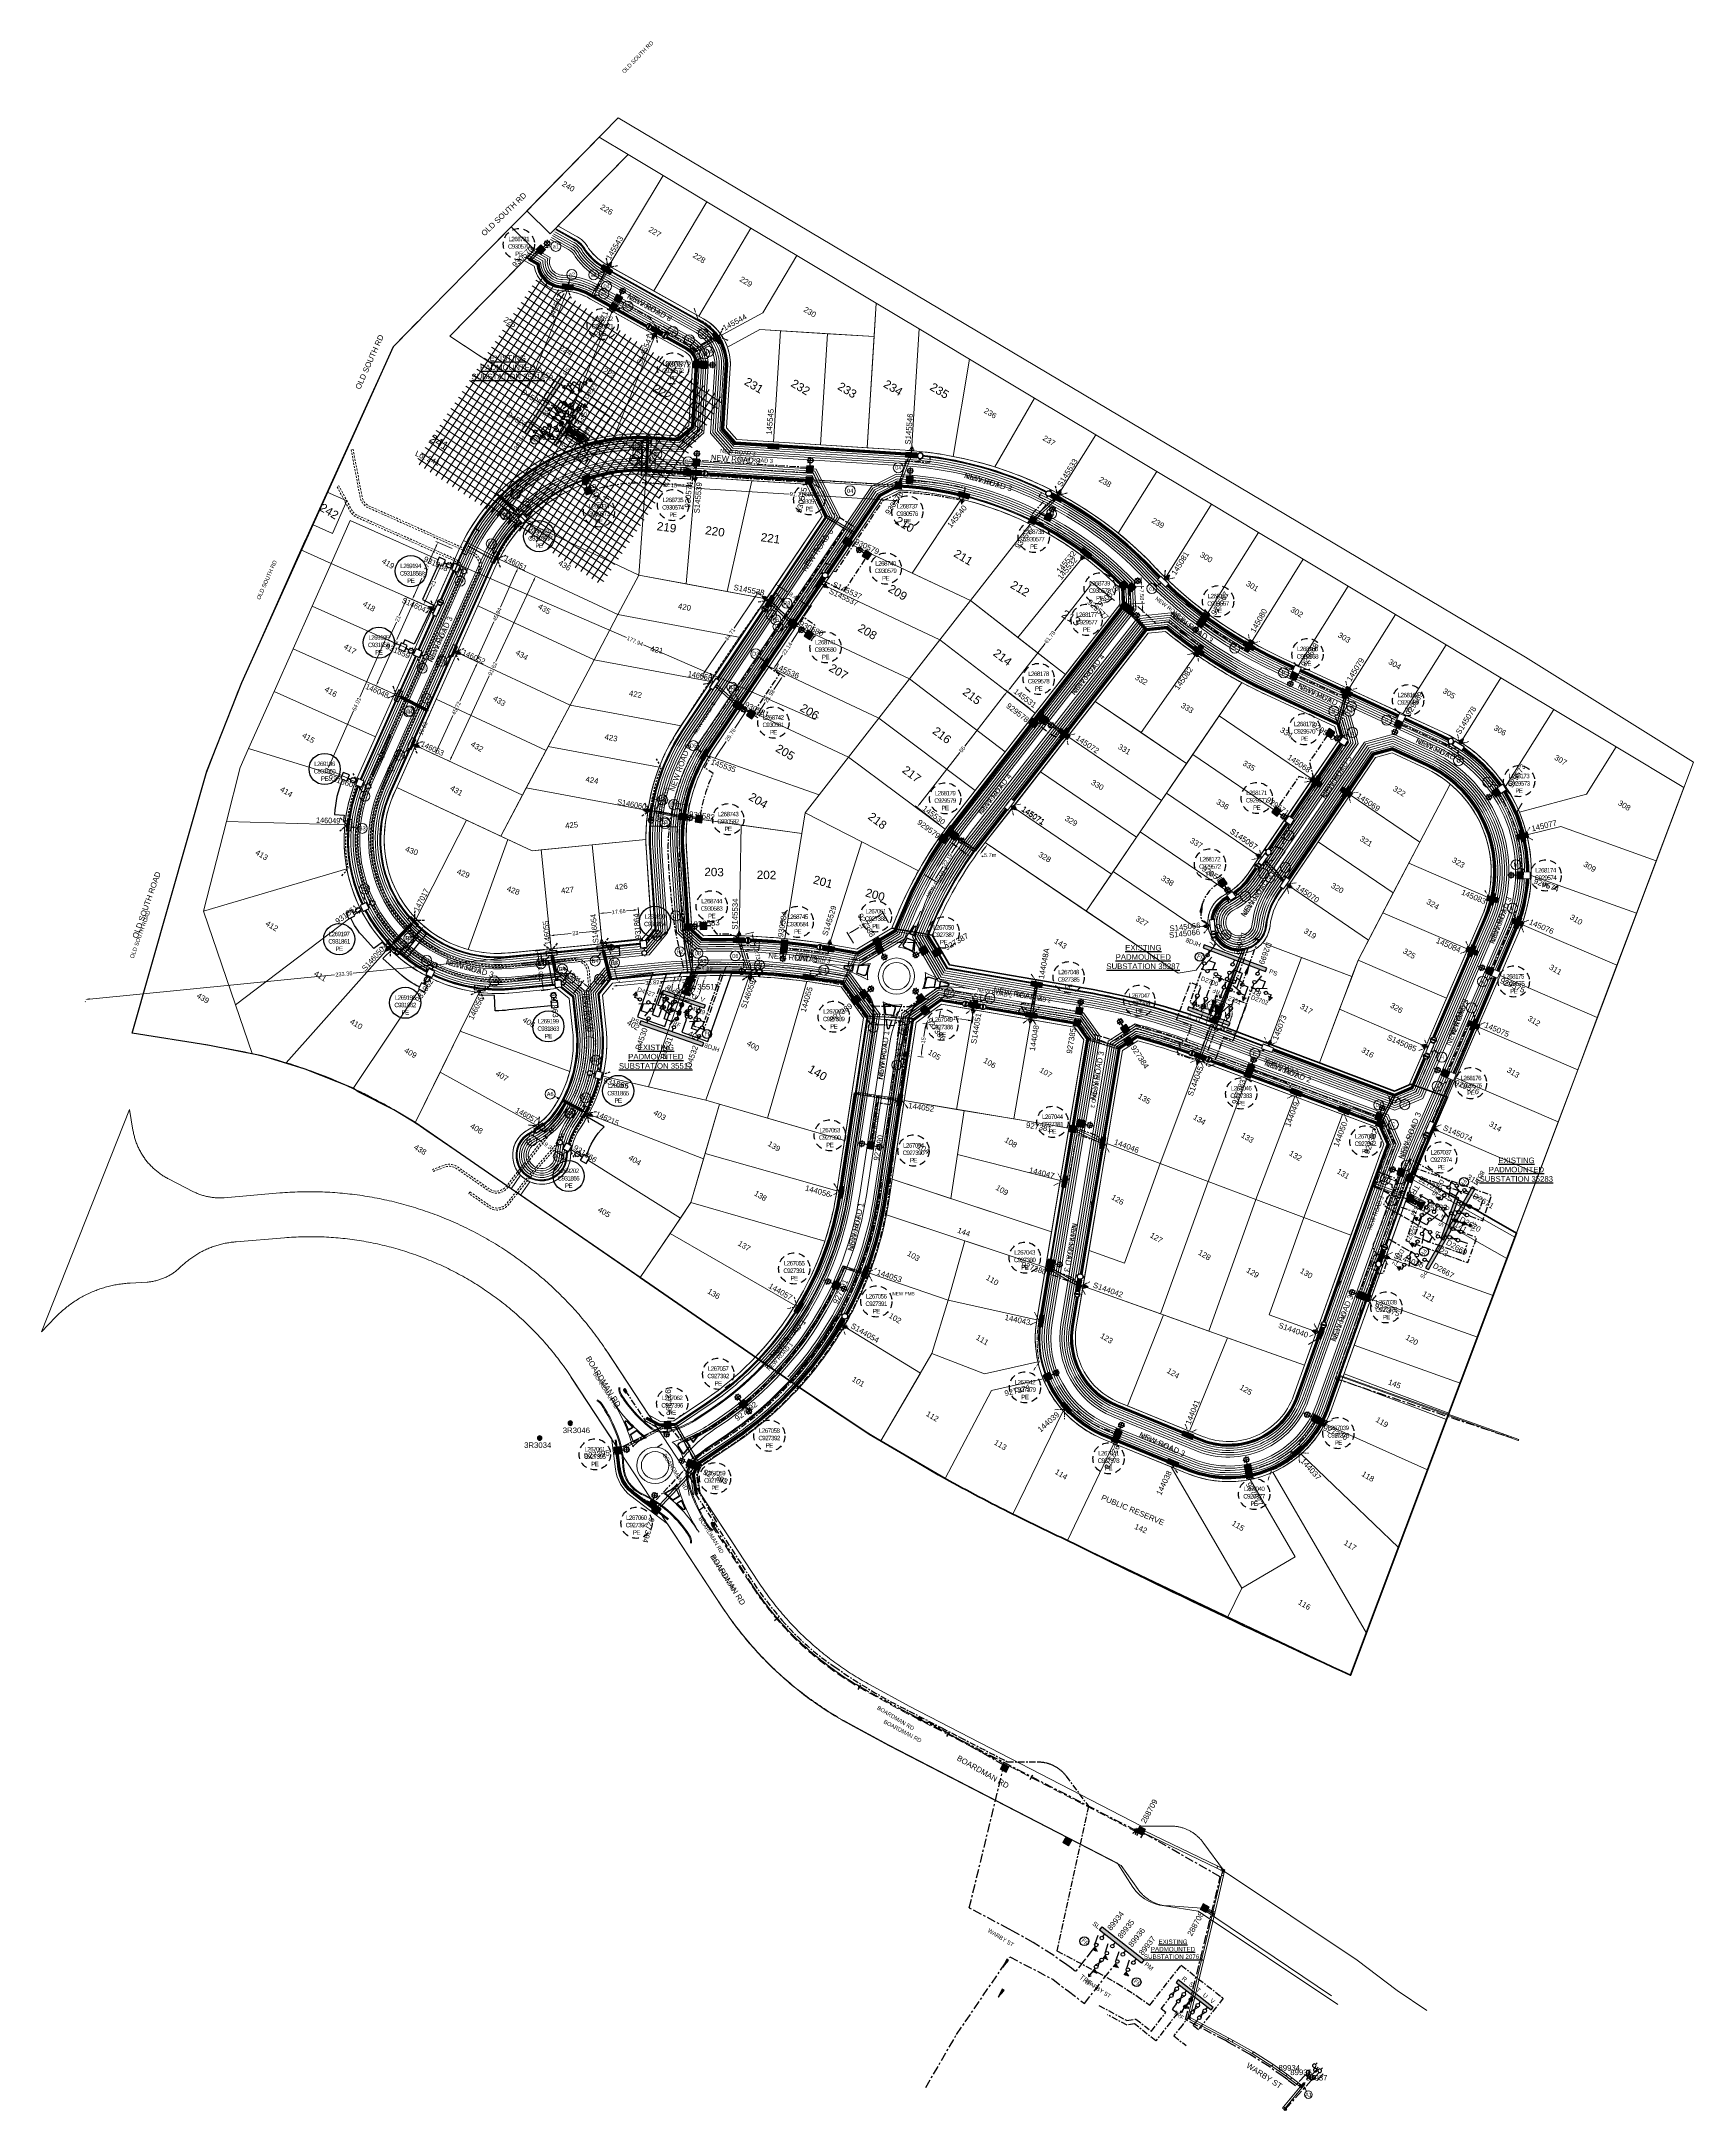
# Model space of a CAD drawing. Header units: metres. Extents: x 264965 to 265706, y 6180501 to 6181430.
import ezdxf
from ezdxf.enums import TextEntityAlignment as Align

# ---------------------------------------------------------------- set-up
doc = ezdxf.new("R2010")
doc.units = ezdxf.units.M
for name, pattern in [('Cable Exist UG', [7, 4, -1, 1, -1]), ('CENTER', [50.8, 31.75, -6.35, 6.35, -6.35]), ('CENTERX2', [4, 2.5, -0.5, 0.5, -0.5]), ('Dash', [5, 3, -2]), ('DASHED', [19.05, 12.7, -6.35]), ('HIDDEN', [0.375, 0.25, -0.125]), ('IE Trench LV', [5.5, 4, -1.5]), ('PHANTOM', [6.15, 3, -0.75, 0.3, -0.75, 0.3, -0.75, 0.3]), ('PHANTOM2', [4.45, 2, -0.5, 0.15, -0.5, 0.15, -0.5, 0.15, -0.5]), ('PHANTOMX2', [5.6, 2.5, -0.5, 0.15, -0.5, 0.15, -0.5, 0.15, -0.5, 0.15, -0.5])]:
    doc.linetypes.add(name, pattern=pattern)
doc.layers.get('0').update_dxf_attribs({"color": 6})
for name, color, linetype, lineweight in [('---Transmission Trench', 6, 'Continuous', 13), ('_User Dimensions', 140, 'Continuous', 13), ('_User Miscellaneous1', 30, 'Continuous', 13), ('_User Miscellaneous10', 241, 'Continuous', 13), ('_User Miscellaneous3', 51, 'Continuous', 13), ('_User Miscellaneous4', 151, 'Continuous', 13), ('_User Miscellaneous6', 231, 'Continuous', 13), ('_User Miscellaneous7', 3, 'Continuous', 13), ('_User Miscellaneous8', 196, 'Continuous', 13), ('_User Miscellaneous9', 211, 'Continuous', 13), ('_User_HV_Exist', 1, 'Continuous', 25), ('_User_LV_Exist', 5, 'Continuous', 25), ('_User_SL_Exist', 4, 'Continuous', 25), ('Cadastre Developer_SP_NEW', 92, 'Continuous', 15), ('Cadastre Roads_SP_EXT', 96, 'Continuous', 15), ('Mains_HV_EXT', 13, 'Continuous', 25)]:
    doc.layers.add(name, color=color, linetype=linetype, lineweight=lineweight)
doc.layers.add('. Const Lines _SP', color=251, linetype='Continuous', lineweight=0, plot=False)
doc.layers.add('_User -Cat Hole', color=30, linetype='Continuous', lineweight=9, transparency=0.5)
doc.layers.add('_User Miscellaneous12', color=252, linetype='Continuous', lineweight=13, plot=False, transparency=0.5)
for name, color, linetype in [('Duct_SP_NEW', 2, 'Continuous'), ('Equip_HV_EXT', 7, 'Continuous'), ('Equip_LV_NEW', 2, 'Continuous'), ('Equip_SP_SL_EXT', 7, 'Continuous'), ('Equip_SP_SL_NEW', 2, 'Continuous'), ('Mains_LV_New_T84', 2, 'Cable x'), ('Mains_LV_New_T94', 2, 'Cable o'), ('Mains_SL_NEW_R6', 2, 'Cable o'), ('Services_SP_NEW_UG', 2, 'IE Trench LV'), ('SupportsOH_SP_TR_HV_LV_SL_EXT', 7, 'Continuous'), ('SupportsUG_SP_LV_EXT', 7, 'Continuous'), ('SupportsUG_SP_LV_NEW', 2, 'Continuous'), ('SupportsUG_SP_LV_SL_NEW', 2, 'Continuous'), ('Trench_SP_NEW', 2, 'Continuous'), ('UG_Details_SP_MISC', 7, 'Continuous')]:
    doc.layers.add(name, color=color, linetype=linetype)
doc.layers.add('UNKNOWN_FEATURES', color=1, linetype='DASHED', plot=False)
doc.styles.add('ARIAL', font='arial.ttf', dxfattribs={"height": 2})
doc.styles.add('COLUMN_LABEL', font='arial.ttf', dxfattribs={"height": 2})
doc.styles.add('iecARIAL', font='arial.ttf', dxfattribs={"height": 2})
doc.styles.add('iecISOCP', font='isocp.shx')
doc.styles.add('ieISOCP', font='arial.ttf', dxfattribs={"height": 1.5})
doc.styles.add('IESYMBOL1', font='isocp.shx')
doc.styles.add('POLE_LABEL', font='arial.ttf', dxfattribs={"height": 2})
doc.styles.add('SL_LABEL', font='arial.ttf', dxfattribs={"height": 2})
doc.styles.get("Standard").update_dxf_attribs({"font": 'arial.ttf'})
doc.styles.add('SWG_LABEL', font='arial.ttf')
doc.styles.add('SWITCH_LABEL', font='arial.ttf', dxfattribs={"height": 2})
doc.linetypes.add('Cable 4', pattern='A,4,-0.1,["*",Standard,S=2,R=0,X=0,Y=-1.6],-1.2', length=5.3)
doc.linetypes.add('Cable New UG', pattern='A,6,-0.05,["X",Standard,S=1.8,R=0,X=0,Y=-0.94],-1.8', length=7.85)
doc.linetypes.add('Cable o', pattern='A,4,-0.01,["O",Standard,S=1.5,R=0,X=0,Y=-0.75],-1.6', length=5.61)
doc.linetypes.add('Cable x', pattern='A,5,-0.05,["X",Standard,S=1.5,R=0,X=0,Y=-0.75],-1.45', length=6.5)
doc.dimstyles.new('1.8mm_1_1000', dxfattribs={"dimtxt": 1.8, "dimasz": 2, "dimexe": 1, "dimexo": 3, "dimgap": 0.5, "dimtad": 0, "dimtoh": 1, "dimlfac": -1, "dimzin": 12, "dimdsep": 46, "dimtxsty": 'Standard', "dimcen": 1, "dimclrd": 256, "dimclre": 256, "dimclrt": 256, "dimazin": 3, "dimtfac": 1, "dimtmove": 0, "dimatfit": 3, "dimfxl": 1, "dimtolj": 1, "dimtzin": 0, "dimlwd": -1, "dimlwe": -1, "dimarcsym": 0})
doc.dimstyles.new('1.8mm_1_50', dxfattribs={"dimtxt": 0.09, "dimasz": 0.1, "dimexe": 0.05, "dimexo": 0.15, "dimgap": 0.025, "dimtad": 0, "dimtoh": 1, "dimlfac": -1, "dimzin": 12, "dimdsep": 46, "dimtxsty": 'Standard', "dimcen": 1, "dimclrd": 256, "dimclre": 256, "dimclrt": 256, "dimazin": 3, "dimtfac": 1, "dimtmove": 0, "dimatfit": 3, "dimfxl": 1, "dimtolj": 1, "dimtzin": 0, "dimlwd": -1, "dimlwe": -1, "dimarcsym": 0})

# ---------------------------------------------------------------- blocks, each defined once
blk = doc.blocks.new('POLE_EXT')
blk.add_hatch(color=256).paths.add_polyline_path([(-1, 0, 1), (1, 0, 1)])
blk.add_lwpolyline([(-1, 0, 1), (1, 0, 1)], format="xyb", close=True)
at = {"flags": 8}
blk.add_attdef('pNumber', text='', height=2, dxfattribs=at).set_placement((2.5, 2.5), align=Align.MIDDLE_CENTER)
at = {"style": 'POLE_LABEL', "flags": 9}
for tag, p in [('STRUCTURE_PLANT_NUMBER', (1.35, 0.03)), ('STREET_CODE', (1.35, -0.2))]:
    blk.add_attdef(tag, text='', height=0.2, dxfattribs=at).set_placement(p, align=Align.MIDDLE_LEFT)
at = {"flags": 1}
blk.add_attdef('Z', (1.35, -7.33), '', height=0.2, dxfattribs=at)
at = {"flags": 9}
for tag, p in [('OWNED_BY', (1.35, -0.4)), ('SPECIAL_USE', (1.35, -0.8)), ('STATE', (1.35, -1)), ('cLV', (1.35, -1.4)), ('hDepth', (1.35, -1.6)), ('hDia', (1.35, -1.8)), ('cHV', (1.35, -2)), ('cLinedev', (1.35, -3.4)), ('pExisting', (1.35, -3.8)), ('pFooting', (1.35, -4.4)), ('pNew', (1.35, -4.6)), ('pRelocate', (1.35, -5)), ('pRemove', (1.35, -5.2)), ('pReplace', (1.35, -5.4)), ('pStay', (1.35, -5.6)), ('pType', (1.35, -5.8)), ('cspan', (1.35, -6)), ('STREETNAME', (1.35, -6.2)), ('SUBURB', (1.35, -6.4)), ('OPERATED_BY', (1.36, -7.01)), ('PARENT', (1.35, -0.6)), ('USAGE', (1.35, -1.2)), ('LBRACKET', (1.35, -2.2)), ('LExisting', (1.35, -2.4)), ('LANTNUMBER', (1.35, -2.6)), ('LOther', (1.35, -2.8)), ('LRemove', (1.35, -3)), ('LEGEND', (1.35, -3.2)), ('LOCATION', (1.35, -3.6)), ('PFNUMBER', (1.35, -4)), ('NEWPFNUMBER', (1.35, -4.2)), ('NOTES', (1.35, -6.6)), ('MAINTAINED_BY', (1.36, -6.81))]:
    blk.add_attdef(tag, text='', height=0.2, dxfattribs=at).set_placement(p, align=Align.MIDDLE_LEFT)
blk = doc.blocks.new('HV_STJ_EXT')
h = blk.add_hatch(color=256)
edge = h.paths.add_edge_path()
edge.add_ellipse((-0.59, 0.13), major_axis=(0.226, 0.226), ratio=1, start_angle=44.99996, end_angle=135)
edge.add_line((-0.91, 0.13), (-0.91, -0.13))
edge.add_ellipse((-0.59, -0.13), major_axis=(0.226, 0.226), ratio=1, start_angle=134.99996, end_angle=225)
edge.add_line((-0.59, -0.45), (0.59, -0.45))
edge.add_ellipse((0.59, -0.13), major_axis=(-0.226, 0.226), ratio=1, start_angle=134.99996, end_angle=225)
edge.add_line((0.91, -0.13), (0.91, 0.13))
edge.add_ellipse((0.59, 0.13), major_axis=(-0.226, 0.226), ratio=1, start_angle=224.99996, end_angle=315)
edge.add_line((0.59, 0.45), (-0.59, 0.45))
blk.add_lwpolyline([(-0.91, 0.13), (-0.91, -0.13, 0.414214), (-0.59, -0.45), (0.59, -0.45, 0.414214), (0.91, -0.13), (0.91, 0.13, 0.414214), (0.59, 0.45), (-0.59, 0.45, 0.414214)], format="xyb", close=True)
for tag, flags, p in [('ORIENTATION', 9, (1.5, 0)), ('Z', 1, (1.5, -0.8)), ('USAGE', 9, (1.5, -0.2)), ('LEGEND', 9, (1.5, -0.4)), ('NOTES', 9, (1.5, -0.6))]:
    blk.add_attdef(tag, text='', height=0.2, dxfattribs=dict(flags=flags)).set_placement(p, align=Align.MIDDLE_LEFT)
blk = doc.blocks.new('SWG_HOLEC_SU_EXT')
blk.add_line((1.8, -2), (5.8, -2))
for points in [[(1, 0), (0, 0)], [(6.6, 0), (7.6, 0)]]:
    blk.add_lwpolyline(points)
for points in [[(1.8, -0.8, 1), (1.8, 0.8, 1)], [(5.8, -0.8, 1), (5.8, 0.8, 1)]]:
    blk.add_lwpolyline(points, format="xyb", close=True)
at = {"style": 'SWITCH_LABEL', "flags": 8}
blk.add_attdef('ASSET_NUM', text='', height=2.5, rotation=179.95437, dxfattribs=at).set_placement((-2.4, 0), align=Align.MIDDLE_LEFT)
at = {"flags": 1}
blk.add_attdef('Z', (0, 0), '', height=0.2, dxfattribs=at)
at = {"flags": 9}
for tag, p in [('ACTUAL_STATUS', (0, -0.4)), ('CONSTRUCTED_VOLTAGE', (0, -0.6)), ('OPERATING_VOLTAGE', (0, -1)), ('ORIENTATION', (0, -1.2)), ('OWNED_BY', (0, -1.4)), ('STATE', (0, -1.8)), ('SWITCH_TYPE', (0, -2)), ('STREETNAME', (0, -2.6)), ('SUBURB', (0, -2.8)), ('NO_PHASES', (0, -0.8)), ('PARENT', (0, -1.6)), ('USAGE', (0, -2.2)), ('LOCATION', (0, -2.4)), ('NOTES', (0, -3))]:
    blk.add_attdef(tag, text='', height=0.2, dxfattribs=at).set_placement(p, align=Align.MIDDLE_LEFT)
at = {"style": 'SWITCH_LABEL', "flags": 9}
blk.add_attdef('STREET_CODE', text='', height=0.2, dxfattribs=at).set_placement((0, -0.2), align=Align.MIDDLE_LEFT)
blk = doc.blocks.new('CONNECTOR_NODE_EXT')
h = blk.add_hatch(color=256)
edge = h.paths.add_edge_path()
edge.add_arc((0, 0), 0.5, 0, 360)
blk.add_circle((0, 0), 0.5)
at = {"flags": 1}
blk.add_attdef('Z', (0, 0), '', height=0.2, dxfattribs=at)
at = {"flags": 9}
for tag, p in [('CONNECTOR_TYPE', (0, 0)), ('CONSTRUCTED_VOLTAGE', (0, -0.2)), ('OPERATING_VOLTAGE', (0, -0.6)), ('ORIENTATION', (0, -0.8)), ('SUBTYPE', (0, -1)), ('NO_PHASES', (0, -0.4)), ('USAGE', (0, -1.2)), ('NOTES', (0, -1.4))]:
    blk.add_attdef(tag, text='', height=0.2, dxfattribs=at).set_placement(p, align=Align.MIDDLE_LEFT)
blk = doc.blocks.new('LV_UG_LINKS_CLOSED_NEW')
blk.add_wipeout([(4, 1.25), (3.97, 1.25), (3.94, 1.25), (3.91, 1.25), (3.88, 1.24), (3.85, 1.24), (3.82, 1.24), (3.79, 1.23), (3.76, 1.23), (3.73, 1.22), (3.7, 1.21), (3.67, 1.2), (3.64, 1.2), (3.61, 1.19), (3.58, 1.18), (3.55, 1.17), (3.52, 1.15), (3.49, 1.14), (3.47, 1.13), (3.44, 1.12), (3.41, 1.1), (3.38, 1.09), (3.36, 1.07), (3.33, 1.06), (3.31, 1.04), (3.28, 1.02), (3.26, 1), (3.23, 0.99), (3.21, 0.97), (3.18, 0.95), (3.16, 0.93), (3.14, 0.91), (3.12, 0.88), (3.09, 0.86), (3.07, 0.84), (3.05, 0.82), (3.03, 0.79), (3.01, 0.77), (3, 0.74), (2.98, 0.72), (2.96, 0.69), (2.94, 0.67), (2.93, 0.64), (2.91, 0.62), (2.9, 0.59), (2.88, 0.56), (2.87, 0.53), (2.86, 0.51), (2.85, 0.48), (2.83, 0.45), (2.82, 0.42), (2.81, 0.39), (2.8, 0.36), (2.8, 0.33), (2.79, 0.3), (2.78, 0.27), (2.77, 0.24), (2.77, 0.21), (2.76, 0.18), (2.76, 0.15), (2.76, 0.12), (2.75, 0.09), (2.75, 0.06), (2.75, 0.03), (2.75, 0), (2.75, -0.03), (2.75, -0.06), (2.75, -0.09), (2.76, -0.12), (2.76, -0.15), (2.76, -0.18), (2.77, -0.21), (2.77, -0.24), (2.78, -0.27), (2.79, -0.3), (2.8, -0.33), (2.8, -0.36), (2.81, -0.39), (2.82, -0.42), (2.83, -0.45), (2.85, -0.48), (2.86, -0.51), (2.87, -0.53), (2.88, -0.56), (2.9, -0.59), (2.91, -0.62), (2.93, -0.64), (2.94, -0.67), (2.96, -0.69), (2.98, -0.72), (3, -0.74), (3.01, -0.77), (3.03, -0.79), (3.05, -0.82), (3.07, -0.84), (3.09, -0.86), (3.12, -0.88), (3.14, -0.91), (3.16, -0.93), (3.18, -0.95), (3.21, -0.97), (3.23, -0.99), (3.26, -1), (3.28, -1.02), (3.31, -1.04), (3.33, -1.06), (3.36, -1.07), (3.38, -1.09), (3.41, -1.1), (3.44, -1.12), (3.47, -1.13), (3.49, -1.14), (3.52, -1.15), (3.55, -1.17), (3.58, -1.18), (3.61, -1.19), (3.64, -1.2), (3.67, -1.2), (3.7, -1.21), (3.73, -1.22), (3.76, -1.23), (3.79, -1.23), (3.82, -1.24), (3.85, -1.24), (3.88, -1.24), (3.91, -1.25), (3.94, -1.25), (3.97, -1.25), (4, -1.25), (4.03, -1.25), (4.06, -1.25), (4.09, -1.25), (4.12, -1.24), (4.15, -1.24), (4.18, -1.24), (4.21, -1.23), (4.24, -1.23), (4.27, -1.22), (4.3, -1.21), (4.33, -1.2), (4.36, -1.2), (4.39, -1.19), (4.42, -1.18), (4.45, -1.17), (4.48, -1.15), (4.51, -1.14), (4.53, -1.13), (4.56, -1.12), (4.59, -1.1), (4.62, -1.09), (4.64, -1.07), (4.67, -1.06), (4.69, -1.04), (4.72, -1.02), (4.74, -1), (4.77, -0.99), (4.79, -0.97), (4.82, -0.95), (4.84, -0.93), (4.86, -0.91), (4.88, -0.88), (4.91, -0.86), (4.93, -0.84), (4.95, -0.82), (4.97, -0.79), (4.99, -0.77), (5, -0.74), (5.02, -0.72), (5.04, -0.69), (5.06, -0.67), (5.07, -0.64), (5.09, -0.62), (5.1, -0.59), (5.12, -0.56), (5.13, -0.53), (5.14, -0.51), (5.15, -0.48), (5.17, -0.45), (5.18, -0.42), (5.19, -0.39), (5.2, -0.36), (5.2, -0.33), (5.21, -0.3), (5.22, -0.27), (5.23, -0.24), (5.23, -0.21), (5.24, -0.18), (5.24, -0.15), (5.24, -0.12), (5.25, -0.09), (5.25, -0.06), (5.25, -0.03), (5.25, 0), (5.25, 0.03), (5.25, 0.06), (5.25, 0.09), (5.24, 0.12), (5.24, 0.15), (5.24, 0.18), (5.23, 0.21), (5.23, 0.24), (5.22, 0.27), (5.21, 0.3), (5.2, 0.33), (5.2, 0.36), (5.19, 0.39), (5.18, 0.42), (5.17, 0.45), (5.15, 0.48), (5.14, 0.51), (5.13, 0.53), (5.12, 0.56), (5.1, 0.59), (5.09, 0.62), (5.07, 0.64), (5.06, 0.67), (5.04, 0.69), (5.02, 0.72), (5, 0.74), (4.99, 0.77), (4.97, 0.79), (4.95, 0.82), (4.93, 0.84), (4.91, 0.86), (4.88, 0.88), (4.86, 0.91), (4.84, 0.93), (4.82, 0.95), (4.79, 0.97), (4.77, 0.99), (4.74, 1), (4.72, 1.02), (4.69, 1.04), (4.67, 1.06), (4.64, 1.07), (4.62, 1.09), (4.59, 1.1), (4.56, 1.12), (4.53, 1.13), (4.51, 1.14), (4.48, 1.15), (4.45, 1.17), (4.42, 1.18), (4.39, 1.19), (4.36, 1.2), (4.33, 1.2), (4.3, 1.21), (4.27, 1.22), (4.24, 1.23), (4.21, 1.23), (4.18, 1.24), (4.15, 1.24), (4.12, 1.24), (4.09, 1.25), (4.06, 1.25), (4.03, 1.25)]).dxf.layer = 'Equip_LV_NEW'
at = {"layer": 'Equip_LV_NEW'}
for p, q in [((3.79, 1.23), (3.79, -1.23)), ((4.21, 1.23), (4.21, -1.23))]:
    blk.add_line(p, q, dxfattribs=at)
at = {"layer": 'Equip_LV_NEW', "flags": 128}
blk.add_lwpolyline([(4, 1.25), (3.97, 1.25), (3.94, 1.25), (3.91, 1.25), (3.88, 1.24), (3.85, 1.24), (3.82, 1.24), (3.79, 1.23), (3.76, 1.23), (3.73, 1.22), (3.7, 1.21), (3.67, 1.2), (3.64, 1.2), (3.61, 1.19), (3.58, 1.18), (3.55, 1.17), (3.52, 1.15), (3.49, 1.14), (3.47, 1.13), (3.44, 1.12), (3.41, 1.1), (3.38, 1.09), (3.36, 1.07), (3.33, 1.06), (3.31, 1.04), (3.28, 1.02), (3.26, 1), (3.23, 0.99), (3.21, 0.97), (3.18, 0.95), (3.16, 0.93), (3.14, 0.91), (3.12, 0.88), (3.09, 0.86), (3.07, 0.84), (3.05, 0.82), (3.03, 0.79), (3.01, 0.77), (3, 0.74), (2.98, 0.72), (2.96, 0.69), (2.94, 0.67), (2.93, 0.64), (2.91, 0.62), (2.9, 0.59), (2.88, 0.56), (2.87, 0.53), (2.86, 0.51), (2.85, 0.48), (2.83, 0.45), (2.82, 0.42), (2.81, 0.39), (2.8, 0.36), (2.8, 0.33), (2.79, 0.3), (2.78, 0.27), (2.77, 0.24), (2.77, 0.21), (2.76, 0.18), (2.76, 0.15), (2.76, 0.12), (2.75, 0.09), (2.75, 0.06), (2.75, 0.03), (2.75, 0), (2.75, -0.03), (2.75, -0.06), (2.75, -0.09), (2.76, -0.12), (2.76, -0.15), (2.76, -0.18), (2.77, -0.21), (2.77, -0.24), (2.78, -0.27), (2.79, -0.3), (2.8, -0.33), (2.8, -0.36), (2.81, -0.39), (2.82, -0.42), (2.83, -0.45), (2.85, -0.48), (2.86, -0.51), (2.87, -0.53), (2.88, -0.56), (2.9, -0.59), (2.91, -0.62), (2.93, -0.64), (2.94, -0.67), (2.96, -0.69), (2.98, -0.72), (3, -0.74), (3.01, -0.77), (3.03, -0.79), (3.05, -0.82), (3.07, -0.84), (3.09, -0.86), (3.12, -0.88), (3.14, -0.91), (3.16, -0.93), (3.18, -0.95), (3.21, -0.97), (3.23, -0.99), (3.26, -1), (3.28, -1.02), (3.31, -1.04), (3.33, -1.06), (3.36, -1.07), (3.38, -1.09), (3.41, -1.1), (3.44, -1.12), (3.47, -1.13), (3.49, -1.14), (3.52, -1.15), (3.55, -1.17), (3.58, -1.18), (3.61, -1.19), (3.64, -1.2), (3.67, -1.2), (3.7, -1.21), (3.73, -1.22), (3.76, -1.23), (3.79, -1.23), (3.82, -1.24), (3.85, -1.24), (3.88, -1.24), (3.91, -1.25), (3.94, -1.25), (3.97, -1.25), (4, -1.25), (4.03, -1.25), (4.06, -1.25), (4.09, -1.25), (4.12, -1.24), (4.15, -1.24), (4.18, -1.24), (4.21, -1.23), (4.24, -1.23), (4.27, -1.22), (4.3, -1.21), (4.33, -1.2), (4.36, -1.2), (4.39, -1.19), (4.42, -1.18), (4.45, -1.17), (4.48, -1.15), (4.51, -1.14), (4.53, -1.13), (4.56, -1.12), (4.59, -1.1), (4.62, -1.09), (4.64, -1.07), (4.67, -1.06), (4.69, -1.04), (4.72, -1.02), (4.74, -1), (4.77, -0.99), (4.79, -0.97), (4.82, -0.95), (4.84, -0.93), (4.86, -0.91), (4.88, -0.88), (4.91, -0.86), (4.93, -0.84), (4.95, -0.82), (4.97, -0.79), (4.99, -0.77), (5, -0.74), (5.02, -0.72), (5.04, -0.69), (5.06, -0.67), (5.07, -0.64), (5.09, -0.62), (5.1, -0.59), (5.12, -0.56), (5.13, -0.53), (5.14, -0.51), (5.15, -0.48), (5.17, -0.45), (5.18, -0.42), (5.19, -0.39), (5.2, -0.36), (5.2, -0.33), (5.21, -0.3), (5.22, -0.27), (5.23, -0.24), (5.23, -0.21), (5.24, -0.18), (5.24, -0.15), (5.24, -0.12), (5.25, -0.09), (5.25, -0.06), (5.25, -0.03), (5.25, 0), (5.25, 0.03), (5.25, 0.06), (5.25, 0.09), (5.24, 0.12), (5.24, 0.15), (5.24, 0.18), (5.23, 0.21), (5.23, 0.24), (5.22, 0.27), (5.21, 0.3), (5.2, 0.33), (5.2, 0.36), (5.19, 0.39), (5.18, 0.42), (5.17, 0.45), (5.15, 0.48), (5.14, 0.51), (5.13, 0.53), (5.12, 0.56), (5.1, 0.59), (5.09, 0.62), (5.07, 0.64), (5.06, 0.67), (5.04, 0.69), (5.02, 0.72), (5, 0.74), (4.99, 0.77), (4.97, 0.79), (4.95, 0.82), (4.93, 0.84), (4.91, 0.86), (4.88, 0.88), (4.86, 0.91), (4.84, 0.93), (4.82, 0.95), (4.79, 0.97), (4.77, 0.99), (4.74, 1), (4.72, 1.02), (4.69, 1.04), (4.67, 1.06), (4.64, 1.07), (4.62, 1.09), (4.59, 1.1), (4.56, 1.12), (4.53, 1.13), (4.51, 1.14), (4.48, 1.15), (4.45, 1.17), (4.42, 1.18), (4.39, 1.19), (4.36, 1.2), (4.33, 1.2), (4.3, 1.21), (4.27, 1.22), (4.24, 1.23), (4.21, 1.23), (4.18, 1.24), (4.15, 1.24), (4.12, 1.24), (4.09, 1.25), (4.06, 1.25), (4.03, 1.25)], close=True, dxfattribs=at)
at = {"layer": 'Equip_LV_NEW'}
for tag, flags, p in [('ACTUAL_STATUS', 9, (3.17, -1.67)), ('TYPE', 9, (3.17, -3.83)), ('Z', 1, (3.17, -4)), ('CONSTRUCTED_VOLTAGE', 9, (3.17, -1.83)), ('OPERATING_VOLTAGE', 9, (3.17, -2.17)), ('ORIENTATION', 9, (3.17, -2.33)), ('STATE', 9, (3.17, -2.5)), ('SWITCH_TYPE', 9, (3.17, -2.67)), ('USAGE', 9, (3.17, -2.83)), ('OWNED_BY', 9, (3.17, -3.17)), ('OPERATED_BY', 9, (3.17, -3.33)), ('NO_PHASES', 9, (3.17, -2)), ('NOTES', 9, (3.17, -3)), ('MAINTAINED_BY', 9, (3.17, -3.5)), ('NUMBER_OF_PHASES', 9, (3.17, -3.67))]:
    blk.add_attdef(tag, text='', height=0.167, dxfattribs=dict(at, flags=flags)).set_placement(p, align=Align.MIDDLE_LEFT)
blk = doc.blocks.new('*U646')
at = {"width": 0.9}
blk.add_attdef('ASSET_NUM', text='', height=2, dxfattribs=at).set_placement((4, 2), align=Align.MIDDLE_LEFT)
for tag, p, flags in [('SUBURB', (-2, 0), 1), ('STREETNAME', (-1.8, 0), 9), ('PARENT', (-1.6, 0), 9), ('NOTES', (-1.4, 0), 9), ('LOCATION', (-1.2, 0), 9), ('LEGEND', (-1, 0), 9), ('USAGE', (-0.8, 0), 9), ('SUPPORT_TYPE', (-0.6, 0), 9), ('STATE', (-0.4, 0), 9), ('OWNED_BY', (-0.2, 0), 9)]:
    blk.add_attdef(tag, p, '', height=0.2, rotation=270, dxfattribs=dict(flags=flags))
blk.add_wipeout([(1, 2.5), (1, -2.5), (-1, -2.5), (-1, 2.5)])
at = {"layer": 'SupportsUG_SP_LV_EXT'}
h = blk.add_hatch(color=256, dxfattribs=at)
h.dxf.hatch_style = 1
h.paths.add_polyline_path([(-1, 2.5), (-1, -1.25), (-1, 1.25), (-1, -2.5), (1, -2.5), (1, 2.5)])
blk.add_lwpolyline([(-1, 2.5), (-1, -1.25), (-1, 1.25), (-1, -2.5), (1, -2.5), (1, 2.5)], close=True)
at = {"layer": '_User_LV_Exist'}
for p, q in [((2.5, 1), (2.5, -1)), ((3, 0.75), (3, -0.75)), ((3.5, 0.5), (3.5, -0.5)), ((4, 0.25), (4, -0.25)), ((1, 0), (2.5, 0))]:
    blk.add_line(p, q, dxfattribs=at)
at = {"layer": 'Equip_LV_NEW', "ltscale": 10, "xscale": -1}
for rotation in [270, 90]:
    blk.add_blockref('LV_UG_LINKS_CLOSED_NEW', (0, 0), dxfattribs=dict(at, rotation=rotation))
blk = doc.blocks.new('*U645')
at = {"width": 0.9}
blk.add_attdef('ASSET_NUM', text='', height=2, dxfattribs=at).set_placement((4, 2), align=Align.MIDDLE_LEFT)
for tag, p, flags in [('SUBURB', (-2, 0), 1), ('STREETNAME', (-1.8, 0), 9), ('PARENT', (-1.6, 0), 9), ('NOTES', (-1.4, 0), 9), ('LOCATION', (-1.2, 0), 9), ('LEGEND', (-1, 0), 9), ('USAGE', (-0.8, 0), 9), ('SUPPORT_TYPE', (-0.6, 0), 9), ('STATE', (-0.4, 0), 9), ('OWNED_BY', (-0.2, 0), 9)]:
    blk.add_attdef(tag, p, '', height=0.2, rotation=270, dxfattribs=dict(flags=flags))
blk.add_wipeout([(1, 2.5), (1, -2.5), (-1, -2.5), (-1, 2.5)])
at = {"layer": 'SupportsUG_SP_LV_EXT'}
h = blk.add_hatch(color=256, dxfattribs=at)
h.dxf.hatch_style = 1
h.paths.add_polyline_path([(-1, 2.5), (-1, -1.25), (-1, 1.25), (-1, -2.5), (1, -2.5), (1, 2.5)])
blk.add_lwpolyline([(-1, 2.5), (-1, -1.25), (-1, 1.25), (-1, -2.5), (1, -2.5), (1, 2.5)], close=True)
blk = doc.blocks.new('LV_UG_LINKS_OPEN_NEW')
blk.add_wipeout([(4, 1.25), (3.97, 1.25), (3.94, 1.25), (3.91, 1.25), (3.88, 1.24), (3.85, 1.24), (3.82, 1.24), (3.79, 1.23), (3.76, 1.23), (3.73, 1.22), (3.7, 1.21), (3.67, 1.2), (3.64, 1.2), (3.61, 1.19), (3.58, 1.18), (3.55, 1.17), (3.52, 1.15), (3.49, 1.14), (3.47, 1.13), (3.44, 1.12), (3.41, 1.1), (3.38, 1.09), (3.36, 1.07), (3.33, 1.06), (3.31, 1.04), (3.28, 1.02), (3.26, 1), (3.23, 0.99), (3.21, 0.97), (3.18, 0.95), (3.16, 0.93), (3.14, 0.91), (3.12, 0.88), (3.09, 0.86), (3.07, 0.84), (3.05, 0.82), (3.03, 0.79), (3.01, 0.77), (3, 0.74), (2.98, 0.72), (2.96, 0.69), (2.94, 0.67), (2.93, 0.64), (2.91, 0.62), (2.9, 0.59), (2.88, 0.56), (2.87, 0.53), (2.86, 0.51), (2.85, 0.48), (2.83, 0.45), (2.82, 0.42), (2.81, 0.39), (2.8, 0.36), (2.8, 0.33), (2.79, 0.3), (2.78, 0.27), (2.77, 0.24), (2.77, 0.21), (2.76, 0.18), (2.76, 0.15), (2.76, 0.12), (2.75, 0.09), (2.75, 0.06), (2.75, 0.03), (2.75, 0), (2.75, -0.03), (2.75, -0.06), (2.75, -0.09), (2.76, -0.12), (2.76, -0.15), (2.76, -0.18), (2.77, -0.21), (2.77, -0.24), (2.78, -0.27), (2.79, -0.3), (2.8, -0.33), (2.8, -0.36), (2.81, -0.39), (2.82, -0.42), (2.83, -0.45), (2.85, -0.48), (2.86, -0.51), (2.87, -0.53), (2.88, -0.56), (2.9, -0.59), (2.91, -0.62), (2.93, -0.64), (2.94, -0.67), (2.96, -0.69), (2.98, -0.72), (3, -0.74), (3.01, -0.77), (3.03, -0.79), (3.05, -0.82), (3.07, -0.84), (3.09, -0.86), (3.12, -0.88), (3.14, -0.91), (3.16, -0.93), (3.18, -0.95), (3.21, -0.97), (3.23, -0.99), (3.26, -1), (3.28, -1.02), (3.31, -1.04), (3.33, -1.06), (3.36, -1.07), (3.38, -1.09), (3.41, -1.1), (3.44, -1.12), (3.47, -1.13), (3.49, -1.14), (3.52, -1.15), (3.55, -1.17), (3.58, -1.18), (3.61, -1.19), (3.64, -1.2), (3.67, -1.2), (3.7, -1.21), (3.73, -1.22), (3.76, -1.23), (3.79, -1.23), (3.82, -1.24), (3.85, -1.24), (3.88, -1.24), (3.91, -1.25), (3.94, -1.25), (3.97, -1.25), (4, -1.25), (4.03, -1.25), (4.06, -1.25), (4.09, -1.25), (4.12, -1.24), (4.15, -1.24), (4.18, -1.24), (4.21, -1.23), (4.24, -1.23), (4.27, -1.22), (4.3, -1.21), (4.33, -1.2), (4.36, -1.2), (4.39, -1.19), (4.42, -1.18), (4.45, -1.17), (4.48, -1.15), (4.51, -1.14), (4.53, -1.13), (4.56, -1.12), (4.59, -1.1), (4.62, -1.09), (4.64, -1.07), (4.67, -1.06), (4.69, -1.04), (4.72, -1.02), (4.74, -1), (4.77, -0.99), (4.79, -0.97), (4.82, -0.95), (4.84, -0.93), (4.86, -0.91), (4.88, -0.88), (4.91, -0.86), (4.93, -0.84), (4.95, -0.82), (4.97, -0.79), (4.99, -0.77), (5, -0.74), (5.02, -0.72), (5.04, -0.69), (5.06, -0.67), (5.07, -0.64), (5.09, -0.62), (5.1, -0.59), (5.12, -0.56), (5.13, -0.53), (5.14, -0.51), (5.15, -0.48), (5.17, -0.45), (5.18, -0.42), (5.19, -0.39), (5.2, -0.36), (5.2, -0.33), (5.21, -0.3), (5.22, -0.27), (5.23, -0.24), (5.23, -0.21), (5.24, -0.18), (5.24, -0.15), (5.24, -0.12), (5.25, -0.09), (5.25, -0.06), (5.25, -0.03), (5.25, 0), (5.25, 0.03), (5.25, 0.06), (5.25, 0.09), (5.24, 0.12), (5.24, 0.15), (5.24, 0.18), (5.23, 0.21), (5.23, 0.24), (5.22, 0.27), (5.21, 0.3), (5.2, 0.33), (5.2, 0.36), (5.19, 0.39), (5.18, 0.42), (5.17, 0.45), (5.15, 0.48), (5.14, 0.51), (5.13, 0.53), (5.12, 0.56), (5.1, 0.59), (5.09, 0.62), (5.07, 0.64), (5.06, 0.67), (5.04, 0.69), (5.02, 0.72), (5, 0.74), (4.99, 0.77), (4.97, 0.79), (4.95, 0.82), (4.93, 0.84), (4.91, 0.86), (4.88, 0.88), (4.86, 0.91), (4.84, 0.93), (4.82, 0.95), (4.79, 0.97), (4.77, 0.99), (4.74, 1), (4.72, 1.02), (4.69, 1.04), (4.67, 1.06), (4.64, 1.07), (4.62, 1.09), (4.59, 1.1), (4.56, 1.12), (4.53, 1.13), (4.51, 1.14), (4.48, 1.15), (4.45, 1.17), (4.42, 1.18), (4.39, 1.19), (4.36, 1.2), (4.33, 1.2), (4.3, 1.21), (4.27, 1.22), (4.24, 1.23), (4.21, 1.23), (4.18, 1.24), (4.15, 1.24), (4.12, 1.24), (4.09, 1.25), (4.06, 1.25), (4.03, 1.25)]).dxf.layer = 'Equip_LV_NEW'
at = {"layer": 'Equip_LV_NEW'}
for p, q in [((3.79, 1.86), (3.79, 1.23)), ((4.21, 1.86), (4.21, 1.23)), ((3.79, -1.23), (3.79, -1.86)), ((4.21, -1.23), (4.21, -1.86))]:
    blk.add_line(p, q, dxfattribs=at)
at = {"layer": 'Equip_LV_NEW', "flags": 128}
blk.add_lwpolyline([(4, 1.25), (3.97, 1.25), (3.94, 1.25), (3.91, 1.25), (3.88, 1.24), (3.85, 1.24), (3.82, 1.24), (3.79, 1.23), (3.76, 1.23), (3.73, 1.22), (3.7, 1.21), (3.67, 1.2), (3.64, 1.2), (3.61, 1.19), (3.58, 1.18), (3.55, 1.17), (3.52, 1.15), (3.49, 1.14), (3.47, 1.13), (3.44, 1.12), (3.41, 1.1), (3.38, 1.09), (3.36, 1.07), (3.33, 1.06), (3.31, 1.04), (3.28, 1.02), (3.26, 1), (3.23, 0.99), (3.21, 0.97), (3.18, 0.95), (3.16, 0.93), (3.14, 0.91), (3.12, 0.88), (3.09, 0.86), (3.07, 0.84), (3.05, 0.82), (3.03, 0.79), (3.01, 0.77), (3, 0.74), (2.98, 0.72), (2.96, 0.69), (2.94, 0.67), (2.93, 0.64), (2.91, 0.62), (2.9, 0.59), (2.88, 0.56), (2.87, 0.53), (2.86, 0.51), (2.85, 0.48), (2.83, 0.45), (2.82, 0.42), (2.81, 0.39), (2.8, 0.36), (2.8, 0.33), (2.79, 0.3), (2.78, 0.27), (2.77, 0.24), (2.77, 0.21), (2.76, 0.18), (2.76, 0.15), (2.76, 0.12), (2.75, 0.09), (2.75, 0.06), (2.75, 0.03), (2.75, 0), (2.75, -0.03), (2.75, -0.06), (2.75, -0.09), (2.76, -0.12), (2.76, -0.15), (2.76, -0.18), (2.77, -0.21), (2.77, -0.24), (2.78, -0.27), (2.79, -0.3), (2.8, -0.33), (2.8, -0.36), (2.81, -0.39), (2.82, -0.42), (2.83, -0.45), (2.85, -0.48), (2.86, -0.51), (2.87, -0.53), (2.88, -0.56), (2.9, -0.59), (2.91, -0.62), (2.93, -0.64), (2.94, -0.67), (2.96, -0.69), (2.98, -0.72), (3, -0.74), (3.01, -0.77), (3.03, -0.79), (3.05, -0.82), (3.07, -0.84), (3.09, -0.86), (3.12, -0.88), (3.14, -0.91), (3.16, -0.93), (3.18, -0.95), (3.21, -0.97), (3.23, -0.99), (3.26, -1), (3.28, -1.02), (3.31, -1.04), (3.33, -1.06), (3.36, -1.07), (3.38, -1.09), (3.41, -1.1), (3.44, -1.12), (3.47, -1.13), (3.49, -1.14), (3.52, -1.15), (3.55, -1.17), (3.58, -1.18), (3.61, -1.19), (3.64, -1.2), (3.67, -1.2), (3.7, -1.21), (3.73, -1.22), (3.76, -1.23), (3.79, -1.23), (3.82, -1.24), (3.85, -1.24), (3.88, -1.24), (3.91, -1.25), (3.94, -1.25), (3.97, -1.25), (4, -1.25), (4.03, -1.25), (4.06, -1.25), (4.09, -1.25), (4.12, -1.24), (4.15, -1.24), (4.18, -1.24), (4.21, -1.23), (4.24, -1.23), (4.27, -1.22), (4.3, -1.21), (4.33, -1.2), (4.36, -1.2), (4.39, -1.19), (4.42, -1.18), (4.45, -1.17), (4.48, -1.15), (4.51, -1.14), (4.53, -1.13), (4.56, -1.12), (4.59, -1.1), (4.62, -1.09), (4.64, -1.07), (4.67, -1.06), (4.69, -1.04), (4.72, -1.02), (4.74, -1), (4.77, -0.99), (4.79, -0.97), (4.82, -0.95), (4.84, -0.93), (4.86, -0.91), (4.88, -0.88), (4.91, -0.86), (4.93, -0.84), (4.95, -0.82), (4.97, -0.79), (4.99, -0.77), (5, -0.74), (5.02, -0.72), (5.04, -0.69), (5.06, -0.67), (5.07, -0.64), (5.09, -0.62), (5.1, -0.59), (5.12, -0.56), (5.13, -0.53), (5.14, -0.51), (5.15, -0.48), (5.17, -0.45), (5.18, -0.42), (5.19, -0.39), (5.2, -0.36), (5.2, -0.33), (5.21, -0.3), (5.22, -0.27), (5.23, -0.24), (5.23, -0.21), (5.24, -0.18), (5.24, -0.15), (5.24, -0.12), (5.25, -0.09), (5.25, -0.06), (5.25, -0.03), (5.25, 0), (5.25, 0.03), (5.25, 0.06), (5.25, 0.09), (5.24, 0.12), (5.24, 0.15), (5.24, 0.18), (5.23, 0.21), (5.23, 0.24), (5.22, 0.27), (5.21, 0.3), (5.2, 0.33), (5.2, 0.36), (5.19, 0.39), (5.18, 0.42), (5.17, 0.45), (5.15, 0.48), (5.14, 0.51), (5.13, 0.53), (5.12, 0.56), (5.1, 0.59), (5.09, 0.62), (5.07, 0.64), (5.06, 0.67), (5.04, 0.69), (5.02, 0.72), (5, 0.74), (4.99, 0.77), (4.97, 0.79), (4.95, 0.82), (4.93, 0.84), (4.91, 0.86), (4.88, 0.88), (4.86, 0.91), (4.84, 0.93), (4.82, 0.95), (4.79, 0.97), (4.77, 0.99), (4.74, 1), (4.72, 1.02), (4.69, 1.04), (4.67, 1.06), (4.64, 1.07), (4.62, 1.09), (4.59, 1.1), (4.56, 1.12), (4.53, 1.13), (4.51, 1.14), (4.48, 1.15), (4.45, 1.17), (4.42, 1.18), (4.39, 1.19), (4.36, 1.2), (4.33, 1.2), (4.3, 1.21), (4.27, 1.22), (4.24, 1.23), (4.21, 1.23), (4.18, 1.24), (4.15, 1.24), (4.12, 1.24), (4.09, 1.25), (4.06, 1.25), (4.03, 1.25)], close=True, dxfattribs=at)
at = {"layer": 'Equip_LV_NEW'}
for tag, flags, p in [('ACTUAL_STATUS', 9, (3.17, -1.67)), ('TYPE', 9, (3.17, -3.83)), ('Z', 1, (3.17, -4)), ('CONSTRUCTED_VOLTAGE', 9, (3.17, -1.83)), ('OPERATING_VOLTAGE', 9, (3.17, -2.17)), ('ORIENTATION', 9, (3.17, -2.33)), ('STATE', 9, (3.17, -2.5)), ('SWITCH_TYPE', 9, (3.17, -2.67)), ('USAGE', 9, (3.17, -2.83)), ('OWNED_BY', 9, (3.17, -3.17)), ('OPERATED_BY', 9, (3.17, -3.33)), ('NO_PHASES', 9, (3.17, -2)), ('NOTES', 9, (3.17, -3)), ('MAINTAINED_BY', 9, (3.17, -3.5)), ('NUMBER_OF_PHASES', 9, (3.17, -3.67))]:
    blk.add_attdef(tag, text='', height=0.167, dxfattribs=dict(at, flags=flags)).set_placement(p, align=Align.MIDDLE_LEFT)
blk = doc.blocks.new('*U639')
at = {"width": 0.9}
blk.add_attdef('ASSET_NUM', text='', height=2, dxfattribs=at).set_placement((4, 2), align=Align.MIDDLE_LEFT)
for tag, p, flags in [('SUBURB', (-2, 0), 1), ('STREETNAME', (-1.8, 0), 9), ('PARENT', (-1.6, 0), 9), ('NOTES', (-1.4, 0), 9), ('LOCATION', (-1.2, 0), 9), ('LEGEND', (-1, 0), 9), ('USAGE', (-0.8, 0), 9), ('SUPPORT_TYPE', (-0.6, 0), 9), ('STATE', (-0.4, 0), 9), ('OWNED_BY', (-0.2, 0), 9)]:
    blk.add_attdef(tag, p, '', height=0.2, rotation=270, dxfattribs=dict(flags=flags))
blk.add_wipeout([(1, 2.5), (1, -2.5), (-1, -2.5), (-1, 2.5)])
at = {"layer": 'SupportsUG_SP_LV_EXT'}
h = blk.add_hatch(color=256, dxfattribs=at)
h.dxf.hatch_style = 1
h.paths.add_polyline_path([(-1, 2.5), (-1, -1.25), (-1, 1.25), (-1, -2.5), (1, -2.5), (1, 2.5)])
blk.add_lwpolyline([(-1, 2.5), (-1, -1.25), (-1, 1.25), (-1, -2.5), (1, -2.5), (1, 2.5)], close=True)
at = {"layer": '_User_LV_Exist'}
for p, q in [((2.5, 1), (2.5, -1)), ((3, 0.75), (3, -0.75)), ((3.5, 0.5), (3.5, -0.5)), ((4, 0.25), (4, -0.25)), ((1, 0), (2.5, 0))]:
    blk.add_line(p, q, dxfattribs=at)
at = {"layer": 'Equip_LV_NEW', "ltscale": 10, "xscale": -1, "rotation": 270}
blk.add_blockref('LV_UG_LINKS_CLOSED_NEW', (0, 0), dxfattribs=at)
at = {"layer": 'Equip_LV_NEW', "ltscale": 10, "rotation": 270}
blk.add_blockref('LV_UG_LINKS_OPEN_NEW', (0, 0), dxfattribs=at)
blk = doc.blocks.new('*U522')
at = {"layer": 'Services_SP_NEW_UG', "ltscale": 0.3, "flags": 128}
for points in [[(20.01, -0.01), (23.01, 2.49)], [(2.51, -0.01), (20.01, -0.01)]]:
    blk.add_lwpolyline(points, dxfattribs=at)
blk = doc.blocks.new('*U641')
at = {"width": 0.9}
blk.add_attdef('ASSET_NUM', text='', height=2, dxfattribs=at).set_placement((4, 2), align=Align.MIDDLE_LEFT)
for tag, p, flags in [('SUBURB', (-2, 0), 1), ('STREETNAME', (-1.8, 0), 9), ('PARENT', (-1.6, 0), 9), ('NOTES', (-1.4, 0), 9), ('LOCATION', (-1.2, 0), 9), ('LEGEND', (-1, 0), 9), ('USAGE', (-0.8, 0), 9), ('SUPPORT_TYPE', (-0.6, 0), 9), ('STATE', (-0.4, 0), 9), ('OWNED_BY', (-0.2, 0), 9)]:
    blk.add_attdef(tag, p, '', height=0.2, rotation=270, dxfattribs=dict(flags=flags))
blk.add_wipeout([(1, 2.5), (1, -2.5), (-1, -2.5), (-1, 2.5)])
at = {"layer": 'SupportsUG_SP_LV_EXT'}
h = blk.add_hatch(color=256, dxfattribs=at)
h.dxf.hatch_style = 1
h.paths.add_polyline_path([(-1, 2.5), (-1, -1.25), (-1, 1.25), (-1, -2.5), (1, -2.5), (1, 2.5)])
blk.add_lwpolyline([(-1, 2.5), (-1, -1.25), (-1, 1.25), (-1, -2.5), (1, -2.5), (1, 2.5)], close=True)
at = {"layer": '_User_LV_Exist'}
for p, q in [((2.5, 1), (2.5, -1)), ((3, 0.75), (3, -0.75)), ((3.5, 0.5), (3.5, -0.5)), ((4, 0.25), (4, -0.25)), ((1, 0), (2.5, 0))]:
    blk.add_line(p, q, dxfattribs=at)
at = {"layer": 'Equip_LV_NEW', "ltscale": 10, "xscale": -1, "rotation": 270}
blk.add_blockref('LV_UG_LINKS_OPEN_NEW', (0, 0), dxfattribs=at)
at = {"layer": 'Equip_LV_NEW', "ltscale": 10, "rotation": 270}
blk.add_blockref('LV_UG_LINKS_CLOSED_NEW', (0, 0), dxfattribs=at)
blk = doc.blocks.new('*U640')
at = {"width": 0.9}
blk.add_attdef('ASSET_NUM', text='', height=2, dxfattribs=at).set_placement((4, 2), align=Align.MIDDLE_LEFT)
for tag, p, flags in [('SUBURB', (-2, 0), 1), ('STREETNAME', (-1.8, 0), 9), ('PARENT', (-1.6, 0), 9), ('NOTES', (-1.4, 0), 9), ('LOCATION', (-1.2, 0), 9), ('LEGEND', (-1, 0), 9), ('USAGE', (-0.8, 0), 9), ('SUPPORT_TYPE', (-0.6, 0), 9), ('STATE', (-0.4, 0), 9), ('OWNED_BY', (-0.2, 0), 9)]:
    blk.add_attdef(tag, p, '', height=0.2, rotation=270, dxfattribs=dict(flags=flags))
blk.add_wipeout([(1, 2.5), (1, -2.5), (-1, -2.5), (-1, 2.5)])
at = {"layer": 'SupportsUG_SP_LV_EXT'}
h = blk.add_hatch(color=256, dxfattribs=at)
h.dxf.hatch_style = 1
h.paths.add_polyline_path([(-1, 2.5), (-1, -1.25), (-1, 1.25), (-1, -2.5), (1, -2.5), (1, 2.5)])
blk.add_lwpolyline([(-1, 2.5), (-1, -1.25), (-1, 1.25), (-1, -2.5), (1, -2.5), (1, 2.5)], close=True)
at = {"layer": '_User_LV_Exist'}
for p, q in [((2.5, 1), (2.5, -1)), ((3, 0.75), (3, -0.75)), ((3.5, 0.5), (3.5, -0.5)), ((4, 0.25), (4, -0.25)), ((1, 0), (2.5, 0))]:
    blk.add_line(p, q, dxfattribs=at)
at = {"layer": 'Equip_LV_NEW', "ltscale": 10, "rotation": 270}
blk.add_blockref('LV_UG_LINKS_CLOSED_NEW', (0, 0), dxfattribs=at)
blk = doc.blocks.new('*U917')
at = {"width": 0.9}
blk.add_attdef('ASSET_NUM', text='', height=2, dxfattribs=at).set_placement((4, 2), align=Align.MIDDLE_LEFT)
for tag, p, flags in [('SUBURB', (-2, 0), 1), ('STREETNAME', (-1.8, 0), 9), ('PARENT', (-1.6, 0), 9), ('NOTES', (-1.4, 0), 9), ('LOCATION', (-1.2, 0), 9), ('LEGEND', (-1, 0), 9), ('USAGE', (-0.8, 0), 9), ('SUPPORT_TYPE', (-0.6, 0), 9), ('STATE', (-0.4, 0), 9), ('OWNED_BY', (-0.2, 0), 9)]:
    blk.add_attdef(tag, p, '', height=0.2, rotation=270, dxfattribs=dict(flags=flags))
blk.add_wipeout([(-1, -2.5), (-1, 2.5), (1, 2.5), (1, -2.5)])
at = {"layer": 'SupportsUG_SP_LV_EXT'}
h = blk.add_hatch(color=256, dxfattribs=at)
h.dxf.hatch_style = 1
h.paths.add_polyline_path([(1, -2.5), (1, 1.25), (1, -1.25), (1, 2.5), (-1, 2.5), (-1, -2.5)])
blk.add_lwpolyline([(1, -2.5), (1, 1.25), (1, -1.25), (1, 2.5), (-1, 2.5), (-1, -2.5)], close=True)
blk = doc.blocks.new('*U647')
at = {"width": 0.9}
blk.add_attdef('ASSET_NUM', text='', height=2, dxfattribs=at).set_placement((4, 2), align=Align.MIDDLE_LEFT)
for tag, p, flags in [('SUBURB', (-2, 0), 1), ('STREETNAME', (-1.8, 0), 9), ('PARENT', (-1.6, 0), 9), ('NOTES', (-1.4, 0), 9), ('LOCATION', (-1.2, 0), 9), ('LEGEND', (-1, 0), 9), ('USAGE', (-0.8, 0), 9), ('SUPPORT_TYPE', (-0.6, 0), 9), ('STATE', (-0.4, 0), 9), ('OWNED_BY', (-0.2, 0), 9)]:
    blk.add_attdef(tag, p, '', height=0.2, rotation=270, dxfattribs=dict(flags=flags))
blk.add_wipeout([(1, 2.5), (1, -2.5), (-1, -2.5), (-1, 2.5)])
at = {"layer": 'SupportsUG_SP_LV_EXT'}
h = blk.add_hatch(color=256, dxfattribs=at)
h.dxf.hatch_style = 1
h.paths.add_polyline_path([(-1, 2.5), (-1, -1.25), (-1, 1.25), (-1, -2.5), (1, -2.5), (1, 2.5)])
blk.add_lwpolyline([(-1, 2.5), (-1, -1.25), (-1, 1.25), (-1, -2.5), (1, -2.5), (1, 2.5)], close=True)
at = {"layer": '_User_LV_Exist'}
for p, q in [((2.5, 1), (2.5, -1)), ((3, 0.75), (3, -0.75)), ((3.5, 0.5), (3.5, -0.5)), ((4, 0.25), (4, -0.25)), ((1, 0), (2.5, 0))]:
    blk.add_line(p, q, dxfattribs=at)
blk = doc.blocks.new('*U642')
at = {"width": 0.9}
blk.add_attdef('ASSET_NUM', text='', height=2, dxfattribs=at).set_placement((4, 2), align=Align.MIDDLE_LEFT)
for tag, p, flags in [('SUBURB', (-2, 0), 1), ('STREETNAME', (-1.8, 0), 9), ('PARENT', (-1.6, 0), 9), ('NOTES', (-1.4, 0), 9), ('LOCATION', (-1.2, 0), 9), ('LEGEND', (-1, 0), 9), ('USAGE', (-0.8, 0), 9), ('SUPPORT_TYPE', (-0.6, 0), 9), ('STATE', (-0.4, 0), 9), ('OWNED_BY', (-0.2, 0), 9)]:
    blk.add_attdef(tag, p, '', height=0.2, rotation=270, dxfattribs=dict(flags=flags))
blk.add_wipeout([(1, 2.5), (1, -2.5), (-1, -2.5), (-1, 2.5)])
at = {"layer": 'SupportsUG_SP_LV_EXT'}
h = blk.add_hatch(color=256, dxfattribs=at)
h.dxf.hatch_style = 1
h.paths.add_polyline_path([(-1, 2.5), (-1, -1.25), (-1, 1.25), (-1, -2.5), (1, -2.5), (1, 2.5)])
blk.add_lwpolyline([(-1, 2.5), (-1, -1.25), (-1, 1.25), (-1, -2.5), (1, -2.5), (1, 2.5)], close=True)
at = {"layer": '_User_LV_Exist'}
for p, q in [((2.5, 1), (2.5, -1)), ((3, 0.75), (3, -0.75)), ((3.5, 0.5), (3.5, -0.5)), ((4, 0.25), (4, -0.25)), ((1, 0), (2.5, 0))]:
    blk.add_line(p, q, dxfattribs=at)
at = {"layer": 'Equip_LV_NEW', "ltscale": 10, "xscale": -1, "rotation": 270}
blk.add_blockref('LV_UG_LINKS_OPEN_NEW', (0, 0), dxfattribs=at)
blk = doc.blocks.new('*U651')
at = {"width": 0.9}
blk.add_attdef('ASSET_NUM', text='', height=2, dxfattribs=at).set_placement((4, 2), align=Align.MIDDLE_LEFT)
for tag, p, flags in [('SUBURB', (-2, 0), 1), ('STREETNAME', (-1.8, 0), 9), ('PARENT', (-1.6, 0), 9), ('NOTES', (-1.4, 0), 9), ('LOCATION', (-1.2, 0), 9), ('LEGEND', (-1, 0), 9), ('USAGE', (-0.8, 0), 9), ('SUPPORT_TYPE', (-0.6, 0), 9), ('STATE', (-0.4, 0), 9), ('OWNED_BY', (-0.2, 0), 9)]:
    blk.add_attdef(tag, p, '', height=0.2, rotation=270, dxfattribs=dict(flags=flags))
blk.add_wipeout([(1, 2.5), (1, -2.5), (-1, -2.5), (-1, 2.5)])
blk.add_lwpolyline([(-1, 2.5), (-1, -1.25), (-1, 1.25), (-1, -2.5), (1, -2.5), (1, 2.5)], close=True)
at = {"layer": '_User_LV_Exist'}
for p, q in [((2.5, 1), (2.5, -1)), ((3, 0.75), (3, -0.75)), ((3.5, 0.5), (3.5, -0.5)), ((4, 0.25), (4, -0.25)), ((1, 0), (2.5, 0))]:
    blk.add_line(p, q, dxfattribs=at)
at = {"layer": 'Equip_LV_NEW', "ltscale": 10, "xscale": -1}
for rotation in [270, 90]:
    blk.add_blockref('LV_UG_LINKS_CLOSED_NEW', (0, 0), dxfattribs=dict(at, rotation=rotation))
blk = doc.blocks.new('PILLAR_EXT')
blk.add_hatch(color=256).paths.add_polyline_path([(-2.5, 1), (-2.5, -1), (2.5, -1), (2.5, 1)])
for p, q in [((-2.5, 0), (2.5, 0)), ((0, 1), (0, -1))]:
    blk.add_line(p, q)
at = {"ltscale": 10}
blk.add_line((2.5, 0), (-2.5, 0), dxfattribs=at)
blk.add_lwpolyline([(-2.5, -1), (-1.25, -1), (1.25, -1), (2.5, -1), (2.5, 1), (-2.5, 1)], close=True)
at = {"width": 0.9, "flags": 8}
blk.add_attdef('ASSET_NUM', text='', height=2, rotation=90, dxfattribs=at).set_placement((-2, 4), align=Align.MIDDLE_LEFT)
for tag, p, flags in [('OWNED_BY', (0, -0.2), 9), ('STATE', (0, -0.4), 9), ('SUPPORT_TYPE', (0, -0.6), 9), ('STREETNAME', (0, -1.8), 9), ('SUBURB', (0, -2), 1), ('USAGE', (0, -0.8), 9), ('LEGEND', (0, -1), 9), ('LOCATION', (0, -1.2), 9), ('NOTES', (0, -1.4), 9), ('PARENT', (0, -1.6), 9)]:
    blk.add_attdef(tag, p, '', height=0.2, dxfattribs=dict(flags=flags))
blk = doc.blocks.new('*U649')
at = {"width": 0.9}
blk.add_attdef('ASSET_NUM', text='', height=2, dxfattribs=at).set_placement((4, 2), align=Align.MIDDLE_LEFT)
for tag, p, flags in [('SUBURB', (-2, 0), 1), ('STREETNAME', (-1.8, 0), 9), ('PARENT', (-1.6, 0), 9), ('NOTES', (-1.4, 0), 9), ('LOCATION', (-1.2, 0), 9), ('LEGEND', (-1, 0), 9), ('USAGE', (-0.8, 0), 9), ('SUPPORT_TYPE', (-0.6, 0), 9), ('STATE', (-0.4, 0), 9), ('OWNED_BY', (-0.2, 0), 9)]:
    blk.add_attdef(tag, p, '', height=0.2, rotation=270, dxfattribs=dict(flags=flags))
blk.add_wipeout([(1, 2.5), (1, -2.5), (-1, -2.5), (-1, 2.5)])
blk.add_lwpolyline([(-1, 2.5), (-1, -1.25), (-1, 1.25), (-1, -2.5), (1, -2.5), (1, 2.5)], close=True)
at = {"layer": '_User_LV_Exist'}
for p, q in [((2.5, 1), (2.5, -1)), ((3, 0.75), (3, -0.75)), ((3.5, 0.5), (3.5, -0.5)), ((4, 0.25), (4, -0.25)), ((1, 0), (2.5, 0))]:
    blk.add_line(p, q, dxfattribs=at)
blk = doc.blocks.new('*U650')
at = {"width": 0.9}
blk.add_attdef('ASSET_NUM', text='', height=2, dxfattribs=at).set_placement((4, 2), align=Align.MIDDLE_LEFT)
for tag, p, flags in [('SUBURB', (-2, 0), 1), ('STREETNAME', (-1.8, 0), 9), ('PARENT', (-1.6, 0), 9), ('NOTES', (-1.4, 0), 9), ('LOCATION', (-1.2, 0), 9), ('LEGEND', (-1, 0), 9), ('USAGE', (-0.8, 0), 9), ('SUPPORT_TYPE', (-0.6, 0), 9), ('STATE', (-0.4, 0), 9), ('OWNED_BY', (-0.2, 0), 9)]:
    blk.add_attdef(tag, p, '', height=0.2, rotation=270, dxfattribs=dict(flags=flags))
blk.add_wipeout([(1, 2.5), (1, -2.5), (-1, -2.5), (-1, 2.5)])
blk.add_lwpolyline([(-1, 2.5), (-1, -1.25), (-1, 1.25), (-1, -2.5), (1, -2.5), (1, 2.5)], close=True)
at = {"layer": '_User_LV_Exist'}
for p, q in [((2.5, 1), (2.5, -1)), ((3, 0.75), (3, -0.75)), ((3.5, 0.5), (3.5, -0.5)), ((4, 0.25), (4, -0.25)), ((1, 0), (2.5, 0))]:
    blk.add_line(p, q, dxfattribs=at)
at = {"layer": 'Equip_LV_NEW', "ltscale": 10, "rotation": 89.99999999999999}
blk.add_blockref('LV_UG_LINKS_OPEN_NEW', (0, 0), dxfattribs=at)
blk = doc.blocks.new('*U648')
at = {"width": 0.9}
blk.add_attdef('ASSET_NUM', text='', height=2, dxfattribs=at).set_placement((4, 2), align=Align.MIDDLE_LEFT)
for tag, p, flags in [('SUBURB', (-2, 0), 1), ('STREETNAME', (-1.8, 0), 9), ('PARENT', (-1.6, 0), 9), ('NOTES', (-1.4, 0), 9), ('LOCATION', (-1.2, 0), 9), ('LEGEND', (-1, 0), 9), ('USAGE', (-0.8, 0), 9), ('SUPPORT_TYPE', (-0.6, 0), 9), ('STATE', (-0.4, 0), 9), ('OWNED_BY', (-0.2, 0), 9)]:
    blk.add_attdef(tag, p, '', height=0.2, rotation=270, dxfattribs=dict(flags=flags))
blk.add_wipeout([(1, 2.5), (1, -2.5), (-1, -2.5), (-1, 2.5)])
blk.add_lwpolyline([(-1, 2.5), (-1, -1.25), (-1, 1.25), (-1, -2.5), (1, -2.5), (1, 2.5)], close=True)
at = {"layer": '_User_LV_Exist'}
for p, q in [((2.5, 1), (2.5, -1)), ((3, 0.75), (3, -0.75)), ((3.5, 0.5), (3.5, -0.5)), ((4, 0.25), (4, -0.25)), ((1, 0), (2.5, 0))]:
    blk.add_line(p, q, dxfattribs=at)
at = {"layer": 'Equip_LV_NEW', "ltscale": 10, "rotation": 89.99999999999997}
blk.add_blockref('LV_UG_LINKS_CLOSED_NEW', (0, 0), dxfattribs=at)
blk = doc.blocks.new('*U638')
at = {"width": 0.9}
blk.add_attdef('ASSET_NUM', text='', height=2, dxfattribs=at).set_placement((4, 1.92), align=Align.MIDDLE_LEFT)
for tag, p, flags in [('SUBURB', (-2, -0.08), 1), ('STREETNAME', (-1.8, -0.08), 9), ('PARENT', (-1.6, -0.08), 9), ('NOTES', (-1.4, -0.08), 9), ('LOCATION', (-1.2, -0.08), 9), ('LEGEND', (-1, -0.08), 9), ('USAGE', (-0.8, -0.08), 9), ('SUPPORT_TYPE', (-0.6, -0.08), 9), ('STATE', (-0.4, -0.08), 9), ('OWNED_BY', (-0.2, -0.08), 9)]:
    blk.add_attdef(tag, p, '', height=0.2, rotation=270, dxfattribs=dict(flags=flags))
blk.add_wipeout([(1, 2.5), (1, -2.5), (-1, -2.5), (-1, 2.5)])
blk.add_lwpolyline([(-1, 2.5), (-1, -1.25), (-1, 1.25), (-1, -2.5), (1, -2.5), (1, 2.5)], close=True)
at = {"layer": '_User_LV_Exist'}
for p, q in [((2.5, 1), (2.5, -1)), ((3, 0.75), (3, -0.75)), ((3.5, 0.5), (3.5, -0.5)), ((4, 0.25), (4, -0.25)), ((1, 0), (2.5, 0))]:
    blk.add_line(p, q, dxfattribs=at)
at = {"layer": 'Equip_LV_NEW', "ltscale": 10, "xscale": -1, "rotation": 270}
blk.add_blockref('LV_UG_LINKS_CLOSED_NEW', (0, 0), dxfattribs=at)
at = {"layer": 'Equip_LV_NEW', "ltscale": 10, "rotation": 270}
blk.add_blockref('LV_UG_LINKS_OPEN_NEW', (0, 0), dxfattribs=at)
blk = doc.blocks.new('*U750')
blk.add_hatch(color=256).paths.add_polyline_path([(1, 2.5), (-1, 2.5), (-1, -2.5), (1, -2.5)])
for p, q in [((1, 0), (-1, 0)), ((0, 2.5), (0, -2.5))]:
    blk.add_line(p, q)
at = {"ltscale": 10}
blk.add_line((0, -2.5), (0, 2.5), dxfattribs=at)
blk.add_lwpolyline([(-1, 2.5), (-1, 1.25), (-1, -1.25), (-1, -2.5), (1, -2.5), (1, 2.5)], close=True)
at = {"width": 0.9, "flags": 8}
blk.add_attdef('ASSET_NUM', text='', height=2, rotation=90, dxfattribs=at).set_placement((-2, 4), align=Align.MIDDLE_LEFT)
for tag, p, flags in [('OWNED_BY', (0, -0.2), 9), ('STATE', (0, -0.4), 9), ('SUPPORT_TYPE', (0, -0.6), 9), ('STREETNAME', (0, -1.8), 9), ('SUBURB', (0, -2), 1), ('USAGE', (0, -0.8), 9), ('LEGEND', (0, -1), 9), ('LOCATION', (0, -1.2), 9), ('NOTES', (0, -1.4), 9), ('PARENT', (0, -1.6), 9)]:
    blk.add_attdef(tag, p, '', height=0.2, dxfattribs=dict(flags=flags))
blk = doc.blocks.new('*U637')
at = {"width": 0.9}
blk.add_attdef('ASSET_NUM', text='', height=2, dxfattribs=at).set_placement((4, 1.73), align=Align.MIDDLE_LEFT)
for tag, p, flags in [('SUBURB', (-2, -0.27), 1), ('STREETNAME', (-1.8, -0.27), 9), ('PARENT', (-1.6, -0.27), 9), ('NOTES', (-1.4, -0.27), 9), ('LOCATION', (-1.2, -0.27), 9), ('LEGEND', (-1, -0.27), 9), ('USAGE', (-0.8, -0.27), 9), ('SUPPORT_TYPE', (-0.6, -0.27), 9), ('STATE', (-0.4, -0.27), 9), ('OWNED_BY', (-0.2, -0.27), 9)]:
    blk.add_attdef(tag, p, '', height=0.2, rotation=270, dxfattribs=dict(flags=flags))
blk.add_wipeout([(1, 2.5), (1, -2.5), (-1, -2.5), (-1, 2.5)])
blk.add_lwpolyline([(-1, 2.5), (-1, -1.25), (-1, 1.25), (-1, -2.5), (1, -2.5), (1, 2.5)], close=True)
at = {"layer": '_User_LV_Exist'}
for p, q in [((1, 0), (2.5, 0)), ((2.5, 1), (2.5, -1)), ((3, 0.75), (3, -0.75)), ((3.5, 0.5), (3.5, -0.5)), ((4, 0.25), (4, -0.25))]:
    blk.add_line(p, q, dxfattribs=at)
blk = doc.blocks.new('*U834')
at = {"layer": 'Equip_SP_SL_EXT'}
h = blk.add_hatch(color=256, dxfattribs=at)
h.dxf.hatch_style = 1
h.paths.add_polyline_path([(-1.5, 1.5), (-1.5, -1.5), (1.5, -1.5), (1.5, 1.5)])
blk.add_lwpolyline([(-1.5, 1.5), (-1.5, -1.5), (1.5, -1.5), (1.5, 1.5)], close=True)
at = {"width": 0.9, "flags": 8}
blk.add_attdef('ASSET_NUM', text='', height=2, dxfattribs=at).set_placement((4, 2), align=Align.MIDDLE_LEFT)
at = {"flags": 1}
blk.add_attdef('Z', (-2.35, -1.81), '', height=0.2, rotation=270, dxfattribs=at)
at = {"flags": 9}
for tag, p in [('NOTES', (-2, -1.81)), ('SUBURB', (-1.8, -1.81)), ('STREETNAME', (-1.6, -1.81)), ('LOCATION', (-1.4, -1.81)), ('LEGEND', (-1.2, -1.81)), ('USAGE', (-1, -1.81)), ('STATE', (-0.8, -1.81)), ('OWNED_BY', (-0.6, -1.81)), ('COLUMN_TYPE', (-0.4, -1.81)), ('STREET_CODE', (-0.2, -1.81)), ('STRUCTURE_PLANT_NUMBER', (0.03, -1.81))]:
    blk.add_attdef(tag, text='', height=0.2, rotation=270, dxfattribs=at).set_placement(p, align=Align.MIDDLE_LEFT)
blk = doc.blocks.new('*U843')
at = {"layer": 'Equip_SP_SL_EXT'}
h = blk.add_hatch(color=256, dxfattribs=at)
h.dxf.hatch_style = 1
h.paths.add_polyline_path([(-1.42, 1.57), (-1.57, -1.42), (1.42, -1.57), (1.57, 1.42)])
blk.add_lwpolyline([(-1.42, 1.57), (-1.57, -1.42), (1.42, -1.57), (1.57, 1.42)], close=True)
at = {"width": 0.9, "flags": 8}
blk.add_attdef('ASSET_NUM', text='', height=2, dxfattribs=at).set_placement((4, 2), align=Align.MIDDLE_LEFT)
at = {"flags": 1}
blk.add_attdef('Z', (-2.35, -1.81), '', height=0.2, rotation=270, dxfattribs=at)
at = {"flags": 9}
for tag, p in [('NOTES', (-2, -1.81)), ('SUBURB', (-1.8, -1.81)), ('STREETNAME', (-1.6, -1.81)), ('LOCATION', (-1.4, -1.81)), ('LEGEND', (-1.2, -1.81)), ('USAGE', (-1, -1.81)), ('STATE', (-0.8, -1.81)), ('OWNED_BY', (-0.6, -1.81)), ('COLUMN_TYPE', (-0.4, -1.81)), ('STREET_CODE', (-0.2, -1.81)), ('STRUCTURE_PLANT_NUMBER', (0.03, -1.81))]:
    blk.add_attdef(tag, text='', height=0.2, rotation=270, dxfattribs=at).set_placement(p, align=Align.MIDDLE_LEFT)
blk = doc.blocks.new('*U840')
at = {"layer": 'Equip_SP_SL_EXT'}
h = blk.add_hatch(color=256, dxfattribs=at)
h.dxf.hatch_style = 1
h.paths.add_polyline_path([(-1.58, 1.41), (-1.41, -1.58), (1.58, -1.41), (1.41, 1.58)])
blk.add_lwpolyline([(-1.58, 1.41), (-1.41, -1.58), (1.58, -1.41), (1.41, 1.58)], close=True)
at = {"width": 0.9, "flags": 8}
blk.add_attdef('ASSET_NUM', text='', height=2, dxfattribs=at).set_placement((4, 2), align=Align.MIDDLE_LEFT)
at = {"flags": 1}
blk.add_attdef('Z', (-2.35, -1.81), '', height=0.2, rotation=270, dxfattribs=at)
at = {"flags": 9}
for tag, p in [('NOTES', (-2, -1.81)), ('SUBURB', (-1.8, -1.81)), ('STREETNAME', (-1.6, -1.81)), ('LOCATION', (-1.4, -1.81)), ('LEGEND', (-1.2, -1.81)), ('USAGE', (-1, -1.81)), ('STATE', (-0.8, -1.81)), ('OWNED_BY', (-0.6, -1.81)), ('COLUMN_TYPE', (-0.4, -1.81)), ('STREET_CODE', (-0.2, -1.81)), ('STRUCTURE_PLANT_NUMBER', (0.03, -1.81))]:
    blk.add_attdef(tag, text='', height=0.2, rotation=270, dxfattribs=at).set_placement(p, align=Align.MIDDLE_LEFT)
blk = doc.blocks.new('*U841')
at = {"layer": 'Equip_SP_SL_EXT'}
h = blk.add_hatch(color=256, dxfattribs=at)
h.dxf.hatch_style = 1
h.paths.add_polyline_path([(-1.79, 1.14), (-1.14, -1.79), (1.79, -1.14), (1.14, 1.79)])
blk.add_lwpolyline([(-1.79, 1.14), (-1.14, -1.79), (1.79, -1.14), (1.14, 1.79)], close=True)
at = {"width": 0.9, "flags": 8}
blk.add_attdef('ASSET_NUM', text='', height=2, dxfattribs=at).set_placement((4, 2), align=Align.MIDDLE_LEFT)
at = {"flags": 1}
blk.add_attdef('Z', (-2.35, -1.81), '', height=0.2, rotation=270, dxfattribs=at)
at = {"flags": 9}
for tag, p in [('NOTES', (-2, -1.81)), ('SUBURB', (-1.8, -1.81)), ('STREETNAME', (-1.6, -1.81)), ('LOCATION', (-1.4, -1.81)), ('LEGEND', (-1.2, -1.81)), ('USAGE', (-1, -1.81)), ('STATE', (-0.8, -1.81)), ('OWNED_BY', (-0.6, -1.81)), ('COLUMN_TYPE', (-0.4, -1.81)), ('STREET_CODE', (-0.2, -1.81)), ('STRUCTURE_PLANT_NUMBER', (0.03, -1.81))]:
    blk.add_attdef(tag, text='', height=0.2, rotation=270, dxfattribs=at).set_placement(p, align=Align.MIDDLE_LEFT)
blk = doc.blocks.new('*U838')
at = {"layer": 'Equip_SP_SL_EXT'}
h = blk.add_hatch(color=256, dxfattribs=at)
h.dxf.hatch_style = 1
h.paths.add_polyline_path([(-1.7, 1.27), (-1.27, -1.7), (1.7, -1.27), (1.27, 1.7)])
blk.add_lwpolyline([(-1.7, 1.27), (-1.27, -1.7), (1.7, -1.27), (1.27, 1.7)], close=True)
at = {"width": 0.9, "flags": 8}
blk.add_attdef('ASSET_NUM', text='', height=2, dxfattribs=at).set_placement((4, 2), align=Align.MIDDLE_LEFT)
at = {"flags": 1}
blk.add_attdef('Z', (-2.35, -1.81), '', height=0.2, rotation=270, dxfattribs=at)
at = {"flags": 9}
for tag, p in [('NOTES', (-2, -1.81)), ('SUBURB', (-1.8, -1.81)), ('STREETNAME', (-1.6, -1.81)), ('LOCATION', (-1.4, -1.81)), ('LEGEND', (-1.2, -1.81)), ('USAGE', (-1, -1.81)), ('STATE', (-0.8, -1.81)), ('OWNED_BY', (-0.6, -1.81)), ('COLUMN_TYPE', (-0.4, -1.81)), ('STREET_CODE', (-0.2, -1.81)), ('STRUCTURE_PLANT_NUMBER', (0.03, -1.81))]:
    blk.add_attdef(tag, text='', height=0.2, rotation=270, dxfattribs=at).set_placement(p, align=Align.MIDDLE_LEFT)
blk = doc.blocks.new('*U839')
at = {"layer": 'Equip_SP_SL_EXT'}
h = blk.add_hatch(color=256, dxfattribs=at)
h.dxf.hatch_style = 1
h.paths.add_polyline_path([(-1.5, 1.5), (-1.5, -1.5), (1.5, -1.5), (1.5, 1.5)])
blk.add_lwpolyline([(-1.5, 1.5), (-1.5, -1.5), (1.5, -1.5), (1.5, 1.5)], close=True)
at = {"width": 0.9, "flags": 8}
blk.add_attdef('ASSET_NUM', text='', height=2, dxfattribs=at).set_placement((4, 2), align=Align.MIDDLE_LEFT)
at = {"flags": 1}
blk.add_attdef('Z', (-2.35, -1.81), '', height=0.2, rotation=270, dxfattribs=at)
at = {"flags": 9}
for tag, p in [('NOTES', (-2, -1.81)), ('SUBURB', (-1.8, -1.81)), ('STREETNAME', (-1.6, -1.81)), ('LOCATION', (-1.4, -1.81)), ('LEGEND', (-1.2, -1.81)), ('USAGE', (-1, -1.81)), ('STATE', (-0.8, -1.81)), ('OWNED_BY', (-0.6, -1.81)), ('COLUMN_TYPE', (-0.4, -1.81)), ('STREET_CODE', (-0.2, -1.81)), ('STRUCTURE_PLANT_NUMBER', (0.03, -1.81))]:
    blk.add_attdef(tag, text='', height=0.2, rotation=270, dxfattribs=at).set_placement(p, align=Align.MIDDLE_LEFT)
blk = doc.blocks.new('*U807')
at = {"ltscale": 10}
blk.add_wipeout([(-0.99, 1.88), (1.88, 0.99), (0.99, -1.88), (-1.88, -0.99)], dxfattribs=at)
blk.add_lwpolyline([(1.88, 0.99), (-0.99, 1.88), (-1.88, -0.99), (0.99, -1.88)], close=True)
at = {"width": 0.9, "flags": 8}
blk.add_attdef('ASSET_NUM', text='', height=2, dxfattribs=at).set_placement((4, 2), align=Align.MIDDLE_LEFT)
at = {"flags": 1}
blk.add_attdef('Z', (-2.35, -1.81), '', height=0.2, rotation=270, dxfattribs=at)
at = {"flags": 9}
for tag, p in [('NOTES', (-2, -1.81)), ('SUBURB', (-1.8, -1.81)), ('STREETNAME', (-1.6, -1.81)), ('LOCATION', (-1.4, -1.81)), ('LEGEND', (-1.2, -1.81)), ('USAGE', (-1, -1.81)), ('STATE', (-0.8, -1.81)), ('OWNED_BY', (-0.6, -1.81)), ('COLUMN_TYPE', (-0.4, -1.81)), ('STREET_CODE', (-0.2, -1.81)), ('STRUCTURE_PLANT_NUMBER', (0.03, -1.81))]:
    blk.add_attdef(tag, text='', height=0.2, rotation=270, dxfattribs=at).set_placement(p, align=Align.MIDDLE_LEFT)
blk = doc.blocks.new('*U809')
at = {"ltscale": 10}
blk.add_wipeout([(-1.08, 1.83), (1.83, 1.08), (1.08, -1.83), (-1.83, -1.08)], dxfattribs=at)
blk.add_lwpolyline([(1.83, 1.08), (-1.08, 1.83), (-1.83, -1.08), (1.08, -1.83)], close=True)
at = {"width": 0.9, "flags": 8}
blk.add_attdef('ASSET_NUM', text='', height=2, dxfattribs=at).set_placement((4, 2), align=Align.MIDDLE_LEFT)
at = {"flags": 1}
blk.add_attdef('Z', (-2.35, -1.81), '', height=0.2, rotation=270, dxfattribs=at)
at = {"flags": 9}
for tag, p in [('NOTES', (-2, -1.81)), ('SUBURB', (-1.8, -1.81)), ('STREETNAME', (-1.6, -1.81)), ('LOCATION', (-1.4, -1.81)), ('LEGEND', (-1.2, -1.81)), ('USAGE', (-1, -1.81)), ('STATE', (-0.8, -1.81)), ('OWNED_BY', (-0.6, -1.81)), ('COLUMN_TYPE', (-0.4, -1.81)), ('STREET_CODE', (-0.2, -1.81)), ('STRUCTURE_PLANT_NUMBER', (0.03, -1.81))]:
    blk.add_attdef(tag, text='', height=0.2, rotation=270, dxfattribs=at).set_placement(p, align=Align.MIDDLE_LEFT)
blk = doc.blocks.new('*D205')
at = {"layer": '_User Miscellaneous1', "transparency": 16777216}
for p, q in [((265387.12, 6181066.74), (265388.13, 6181068.07)), ((265390.73, 6181068.62), (265390.13, 6181069.07)), ((265387.32, 6181064.09), (265386.72, 6181064.54))]:
    blk.add_line(p, q, dxfattribs=at)
at = {"layer": '_User Miscellaneous1', "linetype": 'Cable 4', "transparency": 16777216}
for points in [[(265387.86, 6181068.27), (265388.4, 6181067.87), (265389.33, 6181069.67)], [(265386.86, 6181066.94), (265387.39, 6181066.54), (265385.92, 6181065.14)]]:
    blk.add_solid(points, dxfattribs=at)
at = {"layer": '_User Miscellaneous1', "linetype": 'Cable 4', "transparency": 16777216, "insert": (265390.49, 6181064.83), "char_height": 1.8, "attachment_point": 5}
blk.add_mtext('\\A1;5.7m', dxfattribs=at)
blk = doc.blocks.new('*U806')
at = {"ltscale": 10}
blk.add_wipeout([(-1.57, -1.42), (-1.42, 1.57), (1.57, 1.42), (1.42, -1.57)], dxfattribs=at)
blk.add_lwpolyline([(-1.42, 1.57), (-1.57, -1.42), (1.42, -1.57), (1.57, 1.42)], close=True)
at = {"width": 0.9, "flags": 8}
blk.add_attdef('ASSET_NUM', text='', height=2, dxfattribs=at).set_placement((4, 2), align=Align.MIDDLE_LEFT)
at = {"flags": 1}
blk.add_attdef('Z', (-2.35, -1.81), '', height=0.2, rotation=270, dxfattribs=at)
at = {"flags": 9}
for tag, p in [('NOTES', (-2, -1.81)), ('SUBURB', (-1.8, -1.81)), ('STREETNAME', (-1.6, -1.81)), ('LOCATION', (-1.4, -1.81)), ('LEGEND', (-1.2, -1.81)), ('USAGE', (-1, -1.81)), ('STATE', (-0.8, -1.81)), ('OWNED_BY', (-0.6, -1.81)), ('COLUMN_TYPE', (-0.4, -1.81)), ('STREET_CODE', (-0.2, -1.81)), ('STRUCTURE_PLANT_NUMBER', (0.03, -1.81))]:
    blk.add_attdef(tag, text='', height=0.2, rotation=270, dxfattribs=at).set_placement(p, align=Align.MIDDLE_LEFT)
blk = doc.blocks.new('*U492')
at = {"layer": 'Equip_SP_SL_EXT'}
h = blk.add_hatch(color=256, dxfattribs=at)
h.dxf.hatch_style = 1
h.paths.add_polyline_path([(-1.85, 1.04), (-1.04, -1.85), (1.85, -1.04), (1.04, 1.85)])
blk.add_lwpolyline([(-1.85, 1.04), (-1.04, -1.85), (1.85, -1.04), (1.04, 1.85)], close=True)
at = {"width": 0.9, "flags": 8}
blk.add_attdef('ASSET_NUM', text='', height=2, dxfattribs=at).set_placement((4, 2), align=Align.MIDDLE_LEFT)
at = {"flags": 1}
blk.add_attdef('Z', (-2.35, -1.81), '', height=0.2, rotation=270, dxfattribs=at)
at = {"flags": 9}
for tag, p in [('NOTES', (-2, -1.81)), ('SUBURB', (-1.8, -1.81)), ('STREETNAME', (-1.6, -1.81)), ('LOCATION', (-1.4, -1.81)), ('LEGEND', (-1.2, -1.81)), ('USAGE', (-1, -1.81)), ('STATE', (-0.8, -1.81)), ('OWNED_BY', (-0.6, -1.81)), ('COLUMN_TYPE', (-0.4, -1.81)), ('STREET_CODE', (-0.2, -1.81)), ('STRUCTURE_PLANT_NUMBER', (0.03, -1.81))]:
    blk.add_attdef(tag, text='', height=0.2, rotation=270, dxfattribs=at).set_placement(p, align=Align.MIDDLE_LEFT)
blk = doc.blocks.new('*U813')
at = {"ltscale": 10}
blk.add_wipeout([(-2.03, -0.62), (-0.62, 2.03), (2.03, 0.62), (0.62, -2.03)], dxfattribs=at)
blk.add_lwpolyline([(-0.62, 2.03), (-2.03, -0.62), (0.62, -2.03), (2.03, 0.62)], close=True)
at = {"width": 0.9, "flags": 8}
blk.add_attdef('ASSET_NUM', text='', height=2, dxfattribs=at).set_placement((4, 2), align=Align.MIDDLE_LEFT)
at = {"flags": 1}
blk.add_attdef('Z', (-2.35, -1.81), '', height=0.2, rotation=270, dxfattribs=at)
at = {"flags": 9}
for tag, p in [('NOTES', (-2, -1.81)), ('SUBURB', (-1.8, -1.81)), ('STREETNAME', (-1.6, -1.81)), ('LOCATION', (-1.4, -1.81)), ('LEGEND', (-1.2, -1.81)), ('USAGE', (-1, -1.81)), ('STATE', (-0.8, -1.81)), ('OWNED_BY', (-0.6, -1.81)), ('COLUMN_TYPE', (-0.4, -1.81)), ('STREET_CODE', (-0.2, -1.81)), ('STRUCTURE_PLANT_NUMBER', (0.03, -1.81))]:
    blk.add_attdef(tag, text='', height=0.2, rotation=270, dxfattribs=at).set_placement(p, align=Align.MIDDLE_LEFT)
blk = doc.blocks.new('*U817')
at = {"ltscale": 10}
blk.add_wipeout([(-1.35, -1.63), (-1.63, 1.35), (1.35, 1.63), (1.63, -1.35)], dxfattribs=at)
blk.add_lwpolyline([(-1.63, 1.35), (-1.35, -1.63), (1.63, -1.35), (1.35, 1.63)], close=True)
at = {"width": 0.9, "flags": 8}
blk.add_attdef('ASSET_NUM', text='', height=2, dxfattribs=at).set_placement((4, 2), align=Align.MIDDLE_LEFT)
at = {"flags": 1}
blk.add_attdef('Z', (-2.35, -1.81), '', height=0.2, rotation=270, dxfattribs=at)
at = {"flags": 9}
for tag, p in [('NOTES', (-2, -1.81)), ('SUBURB', (-1.8, -1.81)), ('STREETNAME', (-1.6, -1.81)), ('LOCATION', (-1.4, -1.81)), ('LEGEND', (-1.2, -1.81)), ('USAGE', (-1, -1.81)), ('STATE', (-0.8, -1.81)), ('OWNED_BY', (-0.6, -1.81)), ('COLUMN_TYPE', (-0.4, -1.81)), ('STREET_CODE', (-0.2, -1.81)), ('STRUCTURE_PLANT_NUMBER', (0.03, -1.81))]:
    blk.add_attdef(tag, text='', height=0.2, rotation=270, dxfattribs=at).set_placement(p, align=Align.MIDDLE_LEFT)
blk = doc.blocks.new('*U818')
at = {"ltscale": 10}
blk.add_wipeout([(-1.79, -1.14), (-1.14, 1.79), (1.79, 1.14), (1.14, -1.79)], dxfattribs=at)
blk.add_lwpolyline([(-1.14, 1.79), (-1.79, -1.14), (1.14, -1.79), (1.79, 1.14)], close=True)
at = {"width": 0.9, "flags": 8}
blk.add_attdef('ASSET_NUM', text='', height=2, dxfattribs=at).set_placement((4, 2), align=Align.MIDDLE_LEFT)
at = {"flags": 1}
blk.add_attdef('Z', (-2.35, -1.81), '', height=0.2, rotation=270, dxfattribs=at)
at = {"flags": 9}
for tag, p in [('NOTES', (-2, -1.81)), ('SUBURB', (-1.8, -1.81)), ('STREETNAME', (-1.6, -1.81)), ('LOCATION', (-1.4, -1.81)), ('LEGEND', (-1.2, -1.81)), ('USAGE', (-1, -1.81)), ('STATE', (-0.8, -1.81)), ('OWNED_BY', (-0.6, -1.81)), ('COLUMN_TYPE', (-0.4, -1.81)), ('STREET_CODE', (-0.2, -1.81)), ('STRUCTURE_PLANT_NUMBER', (0.03, -1.81))]:
    blk.add_attdef(tag, text='', height=0.2, rotation=270, dxfattribs=at).set_placement(p, align=Align.MIDDLE_LEFT)
blk = doc.blocks.new('*U814')
at = {"ltscale": 10}
blk.add_wipeout([(-1.99, -0.73), (-0.73, 1.99), (1.99, 0.73), (0.73, -1.99)], dxfattribs=at)
blk.add_lwpolyline([(-0.73, 1.99), (-1.99, -0.73), (0.73, -1.99), (1.99, 0.73)], close=True)
at = {"width": 0.9, "flags": 8}
blk.add_attdef('ASSET_NUM', text='', height=2, dxfattribs=at).set_placement((4, 2), align=Align.MIDDLE_LEFT)
at = {"flags": 1}
blk.add_attdef('Z', (-2.35, -1.81), '', height=0.2, rotation=270, dxfattribs=at)
at = {"flags": 9}
for tag, p in [('NOTES', (-2, -1.81)), ('SUBURB', (-1.8, -1.81)), ('STREETNAME', (-1.6, -1.81)), ('LOCATION', (-1.4, -1.81)), ('LEGEND', (-1.2, -1.81)), ('USAGE', (-1, -1.81)), ('STATE', (-0.8, -1.81)), ('OWNED_BY', (-0.6, -1.81)), ('COLUMN_TYPE', (-0.4, -1.81)), ('STREET_CODE', (-0.2, -1.81)), ('STRUCTURE_PLANT_NUMBER', (0.03, -1.81))]:
    blk.add_attdef(tag, text='', height=0.2, rotation=270, dxfattribs=at).set_placement(p, align=Align.MIDDLE_LEFT)
blk = doc.blocks.new('*U206')
at = {"ltscale": 10}
blk.add_wipeout([(1.51, -1.49), (-1.49, -1.51), (-1.51, 1.49), (1.49, 1.51)], dxfattribs=at)
blk.add_lwpolyline([(-1.49, -1.51), (1.51, -1.49), (1.49, 1.51), (-1.51, 1.49)], close=True)
at = {"width": 0.9, "flags": 8}
blk.add_attdef('ASSET_NUM', text='', height=2, dxfattribs=at).set_placement((4, 2), align=Align.MIDDLE_LEFT)
at = {"flags": 1}
blk.add_attdef('Z', (-2.35, -1.81), '', height=0.2, rotation=270, dxfattribs=at)
at = {"flags": 9}
for tag, p in [('NOTES', (-2, -1.81)), ('SUBURB', (-1.8, -1.81)), ('STREETNAME', (-1.6, -1.81)), ('LOCATION', (-1.4, -1.81)), ('LEGEND', (-1.2, -1.81)), ('USAGE', (-1, -1.81)), ('STATE', (-0.8, -1.81)), ('OWNED_BY', (-0.6, -1.81)), ('COLUMN_TYPE', (-0.4, -1.81)), ('STREET_CODE', (-0.2, -1.81)), ('STRUCTURE_PLANT_NUMBER', (0.03, -1.81))]:
    blk.add_attdef(tag, text='', height=0.2, rotation=270, dxfattribs=at).set_placement(p, align=Align.MIDDLE_LEFT)
blk = doc.blocks.new('*U815')
at = {"ltscale": 10}
blk.add_wipeout([(-1.68, -1.29), (-1.29, 1.68), (1.68, 1.29), (1.29, -1.68)], dxfattribs=at)
blk.add_lwpolyline([(-1.29, 1.68), (-1.68, -1.29), (1.29, -1.68), (1.68, 1.29)], close=True)
at = {"width": 0.9, "flags": 8}
blk.add_attdef('ASSET_NUM', text='', height=2, dxfattribs=at).set_placement((4, 2), align=Align.MIDDLE_LEFT)
at = {"flags": 1}
blk.add_attdef('Z', (-2.35, -1.81), '', height=0.2, rotation=270, dxfattribs=at)
at = {"flags": 9}
for tag, p in [('NOTES', (-2, -1.81)), ('SUBURB', (-1.8, -1.81)), ('STREETNAME', (-1.6, -1.81)), ('LOCATION', (-1.4, -1.81)), ('LEGEND', (-1.2, -1.81)), ('USAGE', (-1, -1.81)), ('STATE', (-0.8, -1.81)), ('OWNED_BY', (-0.6, -1.81)), ('COLUMN_TYPE', (-0.4, -1.81)), ('STREET_CODE', (-0.2, -1.81)), ('STRUCTURE_PLANT_NUMBER', (0.03, -1.81))]:
    blk.add_attdef(tag, text='', height=0.2, rotation=270, dxfattribs=at).set_placement(p, align=Align.MIDDLE_LEFT)
blk = doc.blocks.new('*U836')
at = {"layer": 'Equip_SP_SL_EXT'}
h = blk.add_hatch(color=256, dxfattribs=at)
h.dxf.hatch_style = 1
h.paths.add_polyline_path([(-1.54, 1.46), (-1.46, -1.54), (1.54, -1.46), (1.46, 1.54)])
blk.add_lwpolyline([(-1.54, 1.46), (-1.46, -1.54), (1.54, -1.46), (1.46, 1.54)], close=True)
at = {"width": 0.9, "flags": 8}
blk.add_attdef('ASSET_NUM', text='', height=2, dxfattribs=at).set_placement((4, 2), align=Align.MIDDLE_LEFT)
at = {"flags": 1}
blk.add_attdef('Z', (-2.35, -1.81), '', height=0.2, rotation=270, dxfattribs=at)
at = {"flags": 9}
for tag, p in [('NOTES', (-2, -1.81)), ('SUBURB', (-1.8, -1.81)), ('STREETNAME', (-1.6, -1.81)), ('LOCATION', (-1.4, -1.81)), ('LEGEND', (-1.2, -1.81)), ('USAGE', (-1, -1.81)), ('STATE', (-0.8, -1.81)), ('OWNED_BY', (-0.6, -1.81)), ('COLUMN_TYPE', (-0.4, -1.81)), ('STREET_CODE', (-0.2, -1.81)), ('STRUCTURE_PLANT_NUMBER', (0.03, -1.81))]:
    blk.add_attdef(tag, text='', height=0.2, rotation=270, dxfattribs=at).set_placement(p, align=Align.MIDDLE_LEFT)
blk = doc.blocks.new('*U837')
at = {"layer": 'Equip_SP_SL_EXT'}
h = blk.add_hatch(color=256, dxfattribs=at)
h.dxf.hatch_style = 1
h.paths.add_polyline_path([(-0.85, 1.95), (-1.95, -0.85), (0.85, -1.95), (1.95, 0.85)])
blk.add_lwpolyline([(-0.85, 1.95), (-1.95, -0.85), (0.85, -1.95), (1.95, 0.85)], close=True)
at = {"width": 0.9, "flags": 8}
blk.add_attdef('ASSET_NUM', text='', height=2, dxfattribs=at).set_placement((4, 2), align=Align.MIDDLE_LEFT)
at = {"flags": 1}
blk.add_attdef('Z', (-2.35, -1.81), '', height=0.2, rotation=270, dxfattribs=at)
at = {"flags": 9}
for tag, p in [('NOTES', (-2, -1.81)), ('SUBURB', (-1.8, -1.81)), ('STREETNAME', (-1.6, -1.81)), ('LOCATION', (-1.4, -1.81)), ('LEGEND', (-1.2, -1.81)), ('USAGE', (-1, -1.81)), ('STATE', (-0.8, -1.81)), ('OWNED_BY', (-0.6, -1.81)), ('COLUMN_TYPE', (-0.4, -1.81)), ('STREET_CODE', (-0.2, -1.81)), ('STRUCTURE_PLANT_NUMBER', (0.03, -1.81))]:
    blk.add_attdef(tag, text='', height=0.2, rotation=270, dxfattribs=at).set_placement(p, align=Align.MIDDLE_LEFT)
blk = doc.blocks.new('HV_STJ_NEW')
blk.add_hatch(color=256).paths.add_polyline_path([(0.91, 0.13, 0.414214), (0.59, 0.45), (-0.59, 0.45, 0.414214), (-0.91, 0.13), (-0.91, -0.13, 0.414214), (-0.59, -0.45), (0.59, -0.45, 0.414214), (0.91, -0.13)])
blk.add_lwpolyline([(-0.91, 0.13), (-0.91, -0.13, 0.414214), (-0.59, -0.45), (0.59, -0.45, 0.414214), (0.91, -0.13), (0.91, 0.13, 0.414214), (0.59, 0.45), (-0.59, 0.45, 0.414214)], format="xyb", close=True)
for tag, flags, p in [('ORIENTATION', 9, (1.5, 0)), ('OWNED_BY', 9, (1.5, -0.8)), ('OPERATED_BY', 9, (1.5, -1)), ('TYPE', 9, (1.5, -1.4)), ('OPERATING_VOLTAGE', 9, (1.5, -1.6)), ('CONSTRUCTED_VOLTAGE', 9, (1.5, -1.8)), ('Z', 1, (1.5, -2.2)), ('USAGE', 9, (1.5, -0.2)), ('LEGEND', 9, (1.5, -0.4)), ('NOTES', 9, (1.5, -0.6)), ('MAINTAINED_BY', 9, (1.5, -1.2)), ('NUMBER_OF_PHASES', 9, (1.5, -2))]:
    blk.add_attdef(tag, text='', height=0.2, dxfattribs=dict(flags=flags)).set_placement(p, align=Align.MIDDLE_LEFT)
blk = doc.blocks.new('*U842')
blk.add_wipeout([(-5.06, 2.59), (-4.02, 3.25), (-2.79, 3.32), (-2.13, 2.28), (-2.06, 1.05), (-3.1, 0.39), (-4.33, 0.32), (-4.99, 1.36)])
for p, q in [((-4.99, 1.36), (-4.63, 1.48)), ((-4.56, 2.33), (-4.9, 2.5)), ((-2.23, 1.14), (-4.9, 2.5)), ((-4.24, 0.49), (-2.88, 3.16)), ((-4.24, 0.49), (-4.07, 0.82)), ((-4.02, 3.25), (-3.91, 2.89)), ((-3.1, 0.39), (-3.22, 0.75)), ((-3.05, 2.82), (-2.88, 3.16)), ((0, 0), (-2.56, 1.31)), ((-2.13, 2.28), (-2.49, 2.17))]:
    blk.add_line(p, q)
blk.add_circle((-3.56, 1.82), 1.12)
at = {"style": 'SL_LABEL'}
for tag, height, rotation, flags, p in [('ASSET_NUM', 1, 152.91598, 8, (-6.69, 2.3)), ('STREET_CODE', 0.001, 270, 9, (0, 0))]:
    blk.add_attdef(tag, text='', height=height, rotation=rotation, dxfattribs=dict(at, flags=flags)).set_placement(p, align=Align.MIDDLE_LEFT)
for tag, height, rotation, flags, p in [('LNUMBER', 1, 152.91598, 8, (-5.78, 4.08)), ('LANTNUMBER', 0.2, 270, 9, (-1.4, 2.6)), ('LOUTREACH', 0.2, 270, 9, (-1.4, 2.2)), ('LOUTREACHVOCAB', 0.2, 270, 9, (-1.4, 2)), ('LRATECODE', 0.2, 270, 9, (-1.4, 1.8)), ('LREMOVE', 0.2, 270, 9, (-1.4, 1.6)), ('LREPLACE', 0.2, 270, 9, (-1.4, 1.4)), ('LTYPE', 0.2, 270, 9, (-1.4, 1.2)), ('LTYPEVOCAB', 0.2, 270, 9, (-1.4, 1)), ('LEGEND', 0.2, 270, 9, (-1.4, 0.8)), ('SUBURB', 0.2, 270, 9, (-1.4, 0.6)), ('STREETNAME', 0.2, 270, 9, (-1.4, 0.4)), ('LOCATION', 0.2, 270, 9, (-1.4, 0.2)), ('LNEW', 0.2, 270, 9, (-6.4, 0)), ('LMASTVOCAB', 0.2, 270, 9, (-6.2, 0)), ('LMAST', 0.2, 270, 9, (-6, 0)), ('LLAMPVOCAB', 0.2, 270, 9, (-5.8, 0)), ('LLAMP', 0.2, 270, 9, (-5.6, 0)), ('LEXIST', 0.2, 270, 9, (-5.4, 0)), ('LCHARGE3PERCENT', 0.2, 270, 9, (-5.2, 0)), ('LCHARGE3', 0.2, 270, 9, (-5, 0)), ('LCHARGE2PERCENT', 0.2, 270, 9, (-4.8, 0)), ('LCHARGE2', 0.2, 270, 9, (-4.6, 0)), ('LCHARGE1PERCENT', 0.2, 270, 9, (-4.4, 0)), ('LCHARGE1', 0.2, 270, 9, (-4.2, 0)), ('LCATEGORY', 0.2, 270, 9, (-4, 0)), ('LBRACKETVOCAB', 0.2, 270, 9, (-3.8, 0)), ('LBRACKET', 0.2, 270, 9, (-3.6, 0)), ('LKINGHEIGHT', 0.2, 270, 9, (-3.4, 0)), ('CREPLACE', 0.2, 270, 9, (-3.2, 0)), ('CREMOVE', 0.2, 270, 9, (-3, 0)), ('CNUMBER', 0.2, 270, 9, (-2.8, 0)), ('CNEW', 0.2, 270, 9, (-2.6, 0)), ('CEXIST', 0.2, 270, 9, (-2.4, 0)), ('USAGE', 0.2, 270, 9, (-2.2, 0)), ('STATE', 0.2, 270, 9, (-2, 0)), ('OWNED_BY', 0.2, 270, 9, (-1.8, 0)), ('ORIENTATION', 0.2, 270, 9, (-1.6, 0)), ('OPERATING_VOLTAGE', 0.2, 270, 9, (-1.4, 0)), ('MAINTAINED_BY', 0.2, 270, 9, (-1.4, -0.66)), ('NOTES', 0.2, 270, 9, (-1.4, 0)), ('NO_PHASES', 0.2, 270, 9, (-1.2, 0)), ('LANTERN_TYPE', 0.2, 270, 9, (-1, 0)), ('LANTERN_PURPOSE', 0.2, 270, 9, (-0.8, 0)), ('CONTROL_TYPE', 0.2, 270, 9, (-0.6, 0)), ('CONSTRUCTED_VOLTAGE', 0.2, 270, 9, (-0.4, 0))]:
    blk.add_attdef(tag, text='', height=height, rotation=rotation, dxfattribs=dict(flags=flags)).set_placement(p, align=Align.MIDDLE_LEFT)
for tag, p, height, flags in [('OPERATED_BY', (-1.4, -0.41), 0.2, 9), ('Z', (0, 0), 0.001, 1)]:
    blk.add_attdef(tag, p, '', height=height, rotation=270, dxfattribs=dict(flags=flags))
blk = doc.blocks.new('*U201')
blk.add_wipeout([(-1.1, 5.58), (0.07, 5.17), (0.88, 4.25), (0.47, 3.09), (-0.45, 2.27), (-1.61, 2.68), (-2.43, 3.6), (-2.02, 4.76)])
for p, q in [((-2.24, 3.64), (0.7, 4.21)), ((-2.24, 3.64), (-1.87, 3.71)), ((-2.02, 4.76), (-1.7, 4.55)), ((-1.61, 2.68), (-1.4, 2.99)), ((-0.99, 5.03), (-1.06, 5.4)), ((-0.48, 2.45), (-1.06, 5.4)), ((0, 0), (-0.55, 2.82)), ((0.07, 5.17), (-0.14, 4.86)), ((0.47, 3.09), (0.16, 3.3)), ((0.33, 4.14), (0.7, 4.21))]:
    blk.add_line(p, q)
blk.add_circle((-0.77, 3.93), 1.12)
at = {"style": 'SL_LABEL'}
for tag, height, rotation, flags, p in [('ASSET_NUM', 1, 101.11211, 8, (-2.33, 6.68)), ('STREET_CODE', 0.001, 270, 9, (0, 0))]:
    blk.add_attdef(tag, text='', height=height, rotation=rotation, dxfattribs=dict(at, flags=flags)).set_placement(p, align=Align.MIDDLE_LEFT)
for tag, height, rotation, flags, p in [('LNUMBER', 1, 101.11211, 8, (-0.37, 7.06)), ('LANTNUMBER', 0.2, 270, 9, (-1.4, 2.6)), ('LOUTREACH', 0.2, 270, 9, (-1.4, 2.2)), ('LOUTREACHVOCAB', 0.2, 270, 9, (-1.4, 2)), ('LRATECODE', 0.2, 270, 9, (-1.4, 1.8)), ('LREMOVE', 0.2, 270, 9, (-1.4, 1.6)), ('LREPLACE', 0.2, 270, 9, (-1.4, 1.4)), ('LTYPE', 0.2, 270, 9, (-1.4, 1.2)), ('LTYPEVOCAB', 0.2, 270, 9, (-1.4, 1)), ('LEGEND', 0.2, 270, 9, (-1.4, 0.8)), ('SUBURB', 0.2, 270, 9, (-1.4, 0.6)), ('STREETNAME', 0.2, 270, 9, (-1.4, 0.4)), ('LOCATION', 0.2, 270, 9, (-1.4, 0.2)), ('LNEW', 0.2, 270, 9, (-6.4, 0)), ('LMASTVOCAB', 0.2, 270, 9, (-6.2, 0)), ('LMAST', 0.2, 270, 9, (-6, 0)), ('LLAMPVOCAB', 0.2, 270, 9, (-5.8, 0)), ('LLAMP', 0.2, 270, 9, (-5.6, 0)), ('LEXIST', 0.2, 270, 9, (-5.4, 0)), ('LCHARGE3PERCENT', 0.2, 270, 9, (-5.2, 0)), ('LCHARGE3', 0.2, 270, 9, (-5, 0)), ('LCHARGE2PERCENT', 0.2, 270, 9, (-4.8, 0)), ('LCHARGE2', 0.2, 270, 9, (-4.6, 0)), ('LCHARGE1PERCENT', 0.2, 270, 9, (-4.4, 0)), ('LCHARGE1', 0.2, 270, 9, (-4.2, 0)), ('LCATEGORY', 0.2, 270, 9, (-4, 0)), ('LBRACKETVOCAB', 0.2, 270, 9, (-3.8, 0)), ('LBRACKET', 0.2, 270, 9, (-3.6, 0)), ('LKINGHEIGHT', 0.2, 270, 9, (-3.4, 0)), ('CREPLACE', 0.2, 270, 9, (-3.2, 0)), ('CREMOVE', 0.2, 270, 9, (-3, 0)), ('CNUMBER', 0.2, 270, 9, (-2.8, 0)), ('CNEW', 0.2, 270, 9, (-2.6, 0)), ('CEXIST', 0.2, 270, 9, (-2.4, 0)), ('USAGE', 0.2, 270, 9, (-2.2, 0)), ('STATE', 0.2, 270, 9, (-2, 0)), ('OWNED_BY', 0.2, 270, 9, (-1.8, 0)), ('ORIENTATION', 0.2, 270, 9, (-1.6, 0)), ('OPERATING_VOLTAGE', 0.2, 270, 9, (-1.4, 0)), ('MAINTAINED_BY', 0.2, 270, 9, (-1.4, -0.66)), ('NOTES', 0.2, 270, 9, (-1.4, 0)), ('NO_PHASES', 0.2, 270, 9, (-1.2, 0)), ('LANTERN_TYPE', 0.2, 270, 9, (-1, 0)), ('LANTERN_PURPOSE', 0.2, 270, 9, (-0.8, 0)), ('CONTROL_TYPE', 0.2, 270, 9, (-0.6, 0)), ('CONSTRUCTED_VOLTAGE', 0.2, 270, 9, (-0.4, 0))]:
    blk.add_attdef(tag, text='', height=height, rotation=rotation, dxfattribs=dict(flags=flags)).set_placement(p, align=Align.MIDDLE_LEFT)
for tag, p, height, flags in [('OPERATED_BY', (-1.4, -0.41), 0.2, 9), ('Z', (0, 0), 0.001, 1)]:
    blk.add_attdef(tag, p, '', height=height, rotation=270, dxfattribs=dict(flags=flags))
blk = doc.blocks.new('*U237')
at = {"flags": 9}
for tag, p in [('LNEW', (-6.4, 0)), ('LMASTVOCAB', (-6.2, 0)), ('LMAST', (-6, 0)), ('LLAMPVOCAB', (-5.8, 0)), ('LLAMP', (-5.6, 0)), ('LEXIST', (-5.4, 0)), ('LCHARGE3PERCENT', (-5.2, 0)), ('LCHARGE3', (-5, 0)), ('LCHARGE2PERCENT', (-4.8, 0))]:
    blk.add_attdef(tag, text='', height=0.2, rotation=270, dxfattribs=at).set_placement(p, align=Align.MIDDLE_LEFT)
blk.add_wipeout([(2.15, 5.26), (2.9, 4.28), (3.08, 3.06), (2.09, 2.32), (0.87, 2.14), (0.13, 3.12), (-0.05, 4.34), (0.93, 5.09)])
for p, q in [((0, 0), (1.09, 2.66)), ((0.12, 4.27), (0.47, 4.13)), ((0.12, 4.27), (2.9, 3.14)), ((0.13, 3.12), (0.48, 3.27)), ((0.93, 5.09), (1.08, 4.74)), ((0.95, 2.31), (2.08, 5.09)), ((1.94, 4.74), (2.08, 5.09)), ((2.09, 2.32), (1.95, 2.67)), ((2.9, 4.28), (2.55, 4.14)), ((2.55, 3.28), (2.9, 3.14))]:
    blk.add_line(p, q)
blk.add_circle((1.51, 3.7), 1.12)
at = {"style": 'SL_LABEL'}
for tag, height, rotation, flags, p in [('ASSET_NUM', 1, 67.77627, 8, (1.72, 6.86)), ('STREET_CODE', 0.001, 270, 9, (0, 0))]:
    blk.add_attdef(tag, text='', height=height, rotation=rotation, dxfattribs=dict(at, flags=flags)).set_placement(p, align=Align.MIDDLE_LEFT)
for tag, height, rotation, flags, p in [('LNUMBER', 1, 67.77627, 8, (3.57, 6.1)), ('LANTNUMBER', 0.2, 270, 9, (-1.4, 2.6)), ('LOUTREACH', 0.2, 270, 9, (-1.4, 2.2)), ('LOUTREACHVOCAB', 0.2, 270, 9, (-1.4, 2)), ('LRATECODE', 0.2, 270, 9, (-1.4, 1.8)), ('LREMOVE', 0.2, 270, 9, (-1.4, 1.6)), ('LREPLACE', 0.2, 270, 9, (-1.4, 1.4)), ('LTYPE', 0.2, 270, 9, (-1.4, 1.2)), ('LTYPEVOCAB', 0.2, 270, 9, (-1.4, 1)), ('LEGEND', 0.2, 270, 9, (-1.4, 0.8)), ('SUBURB', 0.2, 270, 9, (-1.4, 0.6)), ('STREETNAME', 0.2, 270, 9, (-1.4, 0.4)), ('LOCATION', 0.2, 270, 9, (-1.4, 0.2)), ('LCHARGE2', 0.2, 270, 9, (-4.6, 0)), ('LCHARGE1PERCENT', 0.2, 270, 9, (-4.4, 0)), ('LCHARGE1', 0.2, 270, 9, (-4.2, 0)), ('LCATEGORY', 0.2, 270, 9, (-4, 0)), ('LBRACKETVOCAB', 0.2, 270, 9, (-3.8, 0)), ('LBRACKET', 0.2, 270, 9, (-3.6, 0)), ('LKINGHEIGHT', 0.2, 270, 9, (-3.4, 0)), ('CREPLACE', 0.2, 270, 9, (-3.2, 0)), ('CREMOVE', 0.2, 270, 9, (-3, 0)), ('CNUMBER', 0.2, 270, 9, (-2.8, 0)), ('CNEW', 0.2, 270, 9, (-2.6, 0)), ('CEXIST', 0.2, 270, 9, (-2.4, 0)), ('USAGE', 0.2, 270, 9, (-2.2, 0)), ('STATE', 0.2, 270, 9, (-2, 0)), ('OWNED_BY', 0.2, 270, 9, (-1.8, 0)), ('ORIENTATION', 0.2, 270, 9, (-1.6, 0)), ('OPERATING_VOLTAGE', 0.2, 270, 9, (-1.4, 0)), ('MAINTAINED_BY', 0.2, 270, 9, (-1.4, -0.66)), ('NOTES', 0.2, 270, 9, (-1.4, 0)), ('NO_PHASES', 0.2, 270, 9, (-1.2, 0)), ('LANTERN_TYPE', 0.2, 270, 9, (-1, 0)), ('LANTERN_PURPOSE', 0.2, 270, 9, (-0.8, 0)), ('CONTROL_TYPE', 0.2, 270, 9, (-0.6, 0)), ('CONSTRUCTED_VOLTAGE', 0.2, 270, 9, (-0.4, 0))]:
    blk.add_attdef(tag, text='', height=height, rotation=rotation, dxfattribs=dict(flags=flags)).set_placement(p, align=Align.MIDDLE_LEFT)
for tag, p, height, flags in [('OPERATED_BY', (-1.4, -0.41), 0.2, 9), ('Z', (0, 0), 0.001, 1)]:
    blk.add_attdef(tag, p, '', height=height, rotation=270, dxfattribs=dict(flags=flags))
blk = doc.blocks.new('*U238')
at = {"flags": 9}
for tag, p in [('LNEW', (-6.4, 0)), ('LMASTVOCAB', (-6.2, 0)), ('LMAST', (-6, 0)), ('LLAMPVOCAB', (-5.8, 0)), ('LLAMP', (-5.6, 0)), ('LEXIST', (-5.4, 0)), ('LCHARGE3PERCENT', (-5.2, 0)), ('LCHARGE3', (-5, 0)), ('LCHARGE2PERCENT', (-4.8, 0)), ('LCHARGE2', (-4.6, 0)), ('LCHARGE1PERCENT', (-4.4, 0)), ('LCHARGE1', (-4.2, 0)), ('LCATEGORY', (-4, 0)), ('LBRACKETVOCAB', (-3.8, 0)), ('LBRACKET', (-3.6, 0)), ('LKINGHEIGHT', (-3.4, 0)), ('CREPLACE', (-3.2, 0)), ('CREMOVE', (-3, 0)), ('CNUMBER', (-2.8, 0))]:
    blk.add_attdef(tag, text='', height=0.2, rotation=270, dxfattribs=at).set_placement(p, align=Align.MIDDLE_LEFT)
blk.add_wipeout([(5.15, 2.4), (5.03, 1.18), (4.34, 0.16), (3.11, 0.28), (2.1, 0.98), (2.22, 2.2), (2.91, 3.22), (4.14, 3.1)])
for p, q in [((0, 0), (2.61, 1.22)), ((2.22, 2.2), (2.57, 2.08)), ((2.27, 1.06), (4.98, 2.32)), ((2.99, 3.05), (3.15, 2.71)), ((2.99, 3.05), (4.26, 0.33)), ((3.11, 0.28), (3.24, 0.63)), ((4.14, 3.1), (4.01, 2.75)), ((4.1, 0.67), (4.26, 0.33)), ((4.64, 2.17), (4.98, 2.32)), ((5.03, 1.18), (4.68, 1.31))]:
    blk.add_line(p, q)
blk.add_circle((3.63, 1.69), 1.12)
for tag, height, rotation, flags, p in [('LANTNUMBER', 0.2, 270, 9, (-1.4, 2.6)), ('LOUTREACH', 0.2, 270, 9, (-1.4, 2.2)), ('LOUTREACHVOCAB', 0.2, 270, 9, (-1.4, 2)), ('LRATECODE', 0.2, 270, 9, (-1.4, 1.8)), ('LREMOVE', 0.2, 270, 9, (-1.4, 1.6)), ('LREPLACE', 0.2, 270, 9, (-1.4, 1.4)), ('LTYPE', 0.2, 270, 9, (-1.4, 1.2)), ('LTYPEVOCAB', 0.2, 270, 9, (-1.4, 1)), ('LEGEND', 0.2, 270, 9, (-1.4, 0.8)), ('SUBURB', 0.2, 270, 9, (-1.4, 0.6)), ('STREETNAME', 0.2, 270, 9, (-1.4, 0.4)), ('LOCATION', 0.2, 270, 9, (-1.4, 0.2)), ('LNUMBER', 1, 25, 8, (6.77, 2.05)), ('CNEW', 0.2, 270, 9, (-2.6, 0)), ('CEXIST', 0.2, 270, 9, (-2.4, 0)), ('USAGE', 0.2, 270, 9, (-2.2, 0)), ('STATE', 0.2, 270, 9, (-2, 0)), ('OWNED_BY', 0.2, 270, 9, (-1.8, 0)), ('ORIENTATION', 0.2, 270, 9, (-1.6, 0)), ('OPERATING_VOLTAGE', 0.2, 270, 9, (-1.4, 0)), ('MAINTAINED_BY', 0.2, 270, 9, (-1.4, -0.66)), ('NOTES', 0.2, 270, 9, (-1.4, 0)), ('NO_PHASES', 0.2, 270, 9, (-1.2, 0)), ('LANTERN_TYPE', 0.2, 270, 9, (-1, 0)), ('LANTERN_PURPOSE', 0.2, 270, 9, (-0.8, 0)), ('CONTROL_TYPE', 0.2, 270, 9, (-0.6, 0)), ('CONSTRUCTED_VOLTAGE', 0.2, 270, 9, (-0.4, 0))]:
    blk.add_attdef(tag, text='', height=height, rotation=rotation, dxfattribs=dict(flags=flags)).set_placement(p, align=Align.MIDDLE_LEFT)
at = {"style": 'SL_LABEL'}
for tag, height, rotation, flags, p in [('ASSET_NUM', 1, 25, 8, (5.92, 3.86)), ('STREET_CODE', 0.001, 270, 9, (0, 0))]:
    blk.add_attdef(tag, text='', height=height, rotation=rotation, dxfattribs=dict(at, flags=flags)).set_placement(p, align=Align.MIDDLE_LEFT)
for tag, p, height, flags in [('OPERATED_BY', (-1.4, -0.41), 0.2, 9), ('Z', (0, 0), 0.001, 1)]:
    blk.add_attdef(tag, p, '', height=height, rotation=270, dxfattribs=dict(flags=flags))
blk = doc.blocks.new('*U241')
at = {"flags": 9}
for tag, p in [('LNEW', (-6.4, 0)), ('LMASTVOCAB', (-6.2, 0)), ('LMAST', (-6, 0)), ('LLAMPVOCAB', (-5.8, 0)), ('LLAMP', (-5.6, 0)), ('LEXIST', (-5.4, 0)), ('LCHARGE3PERCENT', (-5.2, 0)), ('LCHARGE3', (-5, 0)), ('LCHARGE2PERCENT', (-4.8, 0)), ('LCHARGE2', (-4.6, 0)), ('LCHARGE1PERCENT', (-4.4, 0)), ('LCHARGE1', (-4.2, 0)), ('LCATEGORY', (-4, 0)), ('LBRACKETVOCAB', (-3.8, 0)), ('LBRACKET', (-3.6, 0)), ('LKINGHEIGHT', (-3.4, 0)), ('CREPLACE', (-3.2, 0)), ('CREMOVE', (-3, 0)), ('CNUMBER', (-2.8, 0)), ('CNEW', (-2.6, 0))]:
    blk.add_attdef(tag, text='', height=0.2, rotation=270, dxfattribs=at).set_placement(p, align=Align.MIDDLE_LEFT)
blk.add_wipeout([(5.6, -1), (4.8, -1.93), (3.64, -2.37), (2.71, -1.57), (2.28, -0.41), (3.08, 0.52), (4.23, 0.96), (5.17, 0.15)])
for p, q in [((3.08, 0.52), (3.29, 0.22)), ((4.2, 0.77), (3.68, -2.18)), ((4.2, 0.77), (4.13, 0.4)), ((5.17, 0.15), (4.86, -0.06)), ((0, -0.01), (2.83, -0.51)), ((2.46, -0.45), (5.41, -0.97)), ((2.71, -1.57), (3.02, -1.35)), ((3.74, -1.81), (3.68, -2.18)), ((4.8, -1.93), (4.58, -1.63)), ((5.05, -0.9), (5.41, -0.97))]:
    blk.add_line(p, q)
blk.add_circle((3.94, -0.71), 1.12)
for tag, height, rotation, flags, p in [('LANTNUMBER', 0.2, 270, 9, (-1.4, 2.6)), ('LOUTREACH', 0.2, 270, 9, (-1.4, 2.2)), ('LOUTREACHVOCAB', 0.2, 270, 9, (-1.4, 2)), ('LRATECODE', 0.2, 270, 9, (-1.4, 1.8)), ('LREMOVE', 0.2, 270, 9, (-1.4, 1.6)), ('LREPLACE', 0.2, 270, 9, (-1.4, 1.4)), ('LTYPE', 0.2, 270, 9, (-1.4, 1.2)), ('LTYPEVOCAB', 0.2, 270, 9, (-1.4, 1)), ('LEGEND', 0.2, 270, 9, (-1.4, 0.8)), ('SUBURB', 0.2, 270, 9, (-1.4, 0.6)), ('STREETNAME', 0.2, 270, 9, (-1.4, 0.4)), ('LOCATION', 0.2, 270, 9, (-1.4, 0.2)), ('CEXIST', 0.2, 270, 9, (-2.4, 0)), ('USAGE', 0.2, 270, 9, (-2.2, 0)), ('STATE', 0.2, 270, 9, (-2, 0)), ('OWNED_BY', 0.2, 270, 9, (-1.8, 0)), ('ORIENTATION', 0.2, 270, 9, (-1.6, 0)), ('OPERATING_VOLTAGE', 0.2, 270, 9, (-1.4, 0)), ('MAINTAINED_BY', 0.2, 270, 9, (-1.4, -0.66)), ('NOTES', 0.2, 270, 9, (-1.4, 0)), ('NO_PHASES', 0.2, 270, 9, (-1.2, 0)), ('LANTERN_TYPE', 0.2, 270, 9, (-1, 0)), ('LANTERN_PURPOSE', 0.2, 270, 9, (-0.8, 0)), ('CONTROL_TYPE', 0.2, 270, 9, (-0.6, 0)), ('CONSTRUCTED_VOLTAGE', 0.2, 270, 9, (-0.4, 0)), ('LNUMBER', 1, 350, 8, (6.72, -2.21))]:
    blk.add_attdef(tag, text='', height=height, rotation=rotation, dxfattribs=dict(flags=flags)).set_placement(p, align=Align.MIDDLE_LEFT)
at = {"style": 'SL_LABEL'}
for tag, height, rotation, flags, p in [('ASSET_NUM', 1, 350, 8, (7.07, -0.24)), ('STREET_CODE', 0.001, 270, 9, (0, 0))]:
    blk.add_attdef(tag, text='', height=height, rotation=rotation, dxfattribs=dict(at, flags=flags)).set_placement(p, align=Align.MIDDLE_LEFT)
for tag, p, height, flags in [('OPERATED_BY', (-1.4, -0.41), 0.2, 9), ('Z', (0, 0), 0.001, 1)]:
    blk.add_attdef(tag, p, '', height=height, rotation=270, dxfattribs=dict(flags=flags))
blk = doc.blocks.new('*U202')
at = {"flags": 9}
for tag, p in [('LNEW', (-6.4, 0)), ('LMASTVOCAB', (-6.2, 0)), ('LMAST', (-6, 0)), ('LLAMPVOCAB', (-5.8, 0)), ('LLAMP', (-5.6, 0)), ('LEXIST', (-5.4, 0)), ('LCHARGE3PERCENT', (-5.2, 0)), ('LCHARGE3', (-5, 0)), ('LCHARGE2PERCENT', (-4.8, 0)), ('LCHARGE2', (-4.6, 0)), ('LCHARGE1PERCENT', (-4.4, 0)), ('LCHARGE1', (-4.2, 0)), ('LCATEGORY', (-4, 0)), ('LBRACKETVOCAB', (-3.8, 0)), ('LBRACKET', (-3.6, 0)), ('LKINGHEIGHT', (-3.4, 0)), ('CREPLACE', (-3.2, 0)), ('CREMOVE', (-3, 0)), ('CNUMBER', (-2.8, 0)), ('CNEW', (-2.6, 0))]:
    blk.add_attdef(tag, text='', height=0.2, rotation=270, dxfattribs=at).set_placement(p, align=Align.MIDDLE_LEFT)
blk.add_wipeout([(5.6, -1), (4.8, -1.93), (3.64, -2.37), (2.71, -1.57), (2.28, -0.41), (3.08, 0.52), (4.23, 0.96), (5.17, 0.15)])
for p, q in [((3.08, 0.52), (3.29, 0.22)), ((4.2, 0.77), (3.68, -2.18)), ((4.2, 0.77), (4.13, 0.4)), ((5.17, 0.15), (4.86, -0.06)), ((0, -0.01), (2.83, -0.51)), ((2.46, -0.45), (5.41, -0.97)), ((2.71, -1.57), (3.02, -1.35)), ((3.74, -1.81), (3.68, -2.18)), ((4.8, -1.93), (4.58, -1.63)), ((5.05, -0.9), (5.41, -0.97))]:
    blk.add_line(p, q)
blk.add_circle((3.94, -0.71), 1.12)
for tag, height, rotation, flags, p in [('LANTNUMBER', 0.2, 270, 9, (-1.4, 2.6)), ('LOUTREACH', 0.2, 270, 9, (-1.4, 2.2)), ('LOUTREACHVOCAB', 0.2, 270, 9, (-1.4, 2)), ('LRATECODE', 0.2, 270, 9, (-1.4, 1.8)), ('LREMOVE', 0.2, 270, 9, (-1.4, 1.6)), ('LREPLACE', 0.2, 270, 9, (-1.4, 1.4)), ('LTYPE', 0.2, 270, 9, (-1.4, 1.2)), ('LTYPEVOCAB', 0.2, 270, 9, (-1.4, 1)), ('LEGEND', 0.2, 270, 9, (-1.4, 0.8)), ('SUBURB', 0.2, 270, 9, (-1.4, 0.6)), ('STREETNAME', 0.2, 270, 9, (-1.4, 0.4)), ('LOCATION', 0.2, 270, 9, (-1.4, 0.2)), ('CEXIST', 0.2, 270, 9, (-2.4, 0)), ('USAGE', 0.2, 270, 9, (-2.2, 0)), ('STATE', 0.2, 270, 9, (-2, 0)), ('OWNED_BY', 0.2, 270, 9, (-1.8, 0)), ('ORIENTATION', 0.2, 270, 9, (-1.6, 0)), ('OPERATING_VOLTAGE', 0.2, 270, 9, (-1.4, 0)), ('MAINTAINED_BY', 0.2, 270, 9, (-1.4, -0.66)), ('NOTES', 0.2, 270, 9, (-1.4, 0)), ('NO_PHASES', 0.2, 270, 9, (-1.2, 0)), ('LANTERN_TYPE', 0.2, 270, 9, (-1, 0)), ('LANTERN_PURPOSE', 0.2, 270, 9, (-0.8, 0)), ('CONTROL_TYPE', 0.2, 270, 9, (-0.6, 0)), ('CONSTRUCTED_VOLTAGE', 0.2, 270, 9, (-0.4, 0)), ('LNUMBER', 1, 350, 8, (6.72, -2.21))]:
    blk.add_attdef(tag, text='', height=height, rotation=rotation, dxfattribs=dict(flags=flags)).set_placement(p, align=Align.MIDDLE_LEFT)
at = {"style": 'SL_LABEL'}
for tag, height, rotation, flags, p in [('ASSET_NUM', 1, 350, 8, (7.07, -0.24)), ('STREET_CODE', 0.001, 270, 9, (0, 0))]:
    blk.add_attdef(tag, text='', height=height, rotation=rotation, dxfattribs=dict(at, flags=flags)).set_placement(p, align=Align.MIDDLE_LEFT)
for tag, p, height, flags in [('OPERATED_BY', (-1.4, -0.41), 0.2, 9), ('Z', (0, 0), 0.001, 1)]:
    blk.add_attdef(tag, p, '', height=height, rotation=270, dxfattribs=dict(flags=flags))
blk = doc.blocks.new('*U240')
at = {"flags": 9}
for tag, p in [('LNEW', (-6.4, 0)), ('LMASTVOCAB', (-6.2, 0)), ('LMAST', (-6, 0)), ('LLAMPVOCAB', (-5.8, 0)), ('LLAMP', (-5.6, 0))]:
    blk.add_attdef(tag, text='', height=0.2, rotation=270, dxfattribs=at).set_placement(p, align=Align.MIDDLE_LEFT)
blk.add_wipeout([(1.25, 6.06), (2.19, 5.27), (2.63, 4.11), (1.83, 3.18), (0.68, 2.74), (-0.26, 3.53), (-0.7, 4.69), (0.1, 5.63)])
for p, q in [((-0.51, 4.65), (-0.14, 4.59)), ((-0.51, 4.65), (2.44, 4.15)), ((-0.26, 3.53), (0.05, 3.75)), ((0.1, 5.63), (0.31, 5.32)), ((0.29, 0.46), (0.77, 3.29)), ((0.71, 2.92), (1.22, 5.88)), ((1.15, 5.51), (1.22, 5.88)), ((1.83, 3.18), (1.61, 3.48)), ((2.19, 5.27), (1.88, 5.05)), ((2.07, 4.21), (2.44, 4.15))]:
    blk.add_line(p, q)
blk.add_circle((0.96, 4.4), 1.12)
at = {"style": 'SL_LABEL'}
for tag, height, rotation, flags, p in [('ASSET_NUM', 1, 80.26519, 8, (0.49, 7.53)), ('STREET_CODE', 0.001, 270, 9, (0, 0))]:
    blk.add_attdef(tag, text='', height=height, rotation=rotation, dxfattribs=dict(at, flags=flags)).set_placement(p, align=Align.MIDDLE_LEFT)
for tag, height, rotation, flags, p in [('LNUMBER', 1, 80.26519, 8, (2.46, 7.19)), ('LANTNUMBER', 0.2, 270, 9, (-1.4, 2.6)), ('LOUTREACH', 0.2, 270, 9, (-1.4, 2.2)), ('LOUTREACHVOCAB', 0.2, 270, 9, (-1.4, 2)), ('LRATECODE', 0.2, 270, 9, (-1.4, 1.8)), ('LREMOVE', 0.2, 270, 9, (-1.4, 1.6)), ('LREPLACE', 0.2, 270, 9, (-1.4, 1.4)), ('LTYPE', 0.2, 270, 9, (-1.4, 1.2)), ('LTYPEVOCAB', 0.2, 270, 9, (-1.4, 1)), ('LEGEND', 0.2, 270, 9, (-1.4, 0.8)), ('SUBURB', 0.2, 270, 9, (-1.4, 0.6)), ('STREETNAME', 0.2, 270, 9, (-1.4, 0.4)), ('LOCATION', 0.2, 270, 9, (-1.4, 0.2)), ('LEXIST', 0.2, 270, 9, (-5.4, 0)), ('LCHARGE3PERCENT', 0.2, 270, 9, (-5.2, 0)), ('LCHARGE3', 0.2, 270, 9, (-5, 0)), ('LCHARGE2PERCENT', 0.2, 270, 9, (-4.8, 0)), ('LCHARGE2', 0.2, 270, 9, (-4.6, 0)), ('LCHARGE1PERCENT', 0.2, 270, 9, (-4.4, 0)), ('LCHARGE1', 0.2, 270, 9, (-4.2, 0)), ('LCATEGORY', 0.2, 270, 9, (-4, 0)), ('LBRACKETVOCAB', 0.2, 270, 9, (-3.8, 0)), ('LBRACKET', 0.2, 270, 9, (-3.6, 0)), ('LKINGHEIGHT', 0.2, 270, 9, (-3.4, 0)), ('CREPLACE', 0.2, 270, 9, (-3.2, 0)), ('CREMOVE', 0.2, 270, 9, (-3, 0)), ('CNUMBER', 0.2, 270, 9, (-2.8, 0)), ('CNEW', 0.2, 270, 9, (-2.6, 0)), ('CEXIST', 0.2, 270, 9, (-2.4, 0)), ('USAGE', 0.2, 270, 9, (-2.2, 0)), ('STATE', 0.2, 270, 9, (-2, 0)), ('OWNED_BY', 0.2, 270, 9, (-1.8, 0)), ('ORIENTATION', 0.2, 270, 9, (-1.6, 0)), ('OPERATING_VOLTAGE', 0.2, 270, 9, (-1.4, 0)), ('MAINTAINED_BY', 0.2, 270, 9, (-1.4, -0.66)), ('NOTES', 0.2, 270, 9, (-1.4, 0)), ('NO_PHASES', 0.2, 270, 9, (-1.2, 0)), ('LANTERN_TYPE', 0.2, 270, 9, (-1, 0)), ('LANTERN_PURPOSE', 0.2, 270, 9, (-0.8, 0)), ('CONTROL_TYPE', 0.2, 270, 9, (-0.6, 0)), ('CONSTRUCTED_VOLTAGE', 0.2, 270, 9, (-0.4, 0))]:
    blk.add_attdef(tag, text='', height=height, rotation=rotation, dxfattribs=dict(flags=flags)).set_placement(p, align=Align.MIDDLE_LEFT)
for tag, p, height, flags in [('OPERATED_BY', (-1.4, -0.41), 0.2, 9), ('Z', (0, 0), 0.001, 1)]:
    blk.add_attdef(tag, p, '', height=height, rotation=270, dxfattribs=dict(flags=flags))
blk = doc.blocks.new('*U203')
blk.add_wipeout([(-3.1, 4.77), (-1.87, 4.82), (-0.76, 4.27), (-0.71, 3.04), (-1.26, 1.94), (-2.49, 1.89), (-3.59, 2.44), (-3.65, 3.67)])
for p, q in [((-3.65, 3.67), (-3.28, 3.59)), ((-3.44, 2.54), (-0.92, 4.17)), ((-3.44, 2.54), (-3.12, 2.74)), ((-2.79, 4.3), (-2.99, 4.61)), ((-1.36, 2.1), (-2.99, 4.61)), ((-2.49, 1.89), (-2.41, 2.25)), ((-1.87, 4.82), (-1.94, 4.46)), ((0, 0), (-1.57, 2.41)), ((-1.23, 3.97), (-0.92, 4.17)), ((-0.71, 3.04), (-1.08, 3.12))]:
    blk.add_line(p, q)
blk.add_circle((-2.18, 3.36), 1.12)
at = {"style": 'SL_LABEL'}
for tag, height, rotation, flags, p in [('ASSET_NUM', 1, 122.99158, 8, (-4.65, 5.33)), ('STREET_CODE', 0.001, 270, 9, (0, 0))]:
    blk.add_attdef(tag, text='', height=height, rotation=rotation, dxfattribs=dict(at, flags=flags)).set_placement(p, align=Align.MIDDLE_LEFT)
for tag, height, rotation, flags, p in [('LNUMBER', 1, 122.99158, 8, (-2.97, 6.42)), ('LANTNUMBER', 0.2, 270, 9, (-1.4, 2.6)), ('LOUTREACH', 0.2, 270, 9, (-1.4, 2.2)), ('LOUTREACHVOCAB', 0.2, 270, 9, (-1.4, 2)), ('LRATECODE', 0.2, 270, 9, (-1.4, 1.8)), ('LREMOVE', 0.2, 270, 9, (-1.4, 1.6)), ('LREPLACE', 0.2, 270, 9, (-1.4, 1.4)), ('LTYPE', 0.2, 270, 9, (-1.4, 1.2)), ('LTYPEVOCAB', 0.2, 270, 9, (-1.4, 1)), ('LEGEND', 0.2, 270, 9, (-1.4, 0.8)), ('SUBURB', 0.2, 270, 9, (-1.4, 0.6)), ('STREETNAME', 0.2, 270, 9, (-1.4, 0.4)), ('LOCATION', 0.2, 270, 9, (-1.4, 0.2)), ('LNEW', 0.2, 270, 9, (-6.4, 0)), ('LMASTVOCAB', 0.2, 270, 9, (-6.2, 0)), ('LMAST', 0.2, 270, 9, (-6, 0)), ('LLAMPVOCAB', 0.2, 270, 9, (-5.8, 0)), ('LLAMP', 0.2, 270, 9, (-5.6, 0)), ('LEXIST', 0.2, 270, 9, (-5.4, 0)), ('LCHARGE3PERCENT', 0.2, 270, 9, (-5.2, 0)), ('LCHARGE3', 0.2, 270, 9, (-5, 0)), ('LCHARGE2PERCENT', 0.2, 270, 9, (-4.8, 0)), ('LCHARGE2', 0.2, 270, 9, (-4.6, 0)), ('LCHARGE1PERCENT', 0.2, 270, 9, (-4.4, 0)), ('LCHARGE1', 0.2, 270, 9, (-4.2, 0)), ('LCATEGORY', 0.2, 270, 9, (-4, 0)), ('LBRACKETVOCAB', 0.2, 270, 9, (-3.8, 0)), ('LBRACKET', 0.2, 270, 9, (-3.6, 0)), ('LKINGHEIGHT', 0.2, 270, 9, (-3.4, 0)), ('CREPLACE', 0.2, 270, 9, (-3.2, 0)), ('CREMOVE', 0.2, 270, 9, (-3, 0)), ('CNUMBER', 0.2, 270, 9, (-2.8, 0)), ('CNEW', 0.2, 270, 9, (-2.6, 0)), ('CEXIST', 0.2, 270, 9, (-2.4, 0)), ('USAGE', 0.2, 270, 9, (-2.2, 0)), ('STATE', 0.2, 270, 9, (-2, 0)), ('OWNED_BY', 0.2, 270, 9, (-1.8, 0)), ('ORIENTATION', 0.2, 270, 9, (-1.6, 0)), ('OPERATING_VOLTAGE', 0.2, 270, 9, (-1.4, 0)), ('MAINTAINED_BY', 0.2, 270, 9, (-1.4, -0.66)), ('NOTES', 0.2, 270, 9, (-1.4, 0)), ('NO_PHASES', 0.2, 270, 9, (-1.2, 0)), ('LANTERN_TYPE', 0.2, 270, 9, (-1, 0)), ('LANTERN_PURPOSE', 0.2, 270, 9, (-0.8, 0)), ('CONTROL_TYPE', 0.2, 270, 9, (-0.6, 0)), ('CONSTRUCTED_VOLTAGE', 0.2, 270, 9, (-0.4, 0))]:
    blk.add_attdef(tag, text='', height=height, rotation=rotation, dxfattribs=dict(flags=flags)).set_placement(p, align=Align.MIDDLE_LEFT)
for tag, p, height, flags in [('OPERATED_BY', (-1.4, -0.41), 0.2, 9), ('Z', (0, 0), 0.001, 1)]:
    blk.add_attdef(tag, p, '', height=height, rotation=270, dxfattribs=dict(flags=flags))
blk = doc.blocks.new('*U204')
at = {"flags": 9}
for tag, p in [('LNEW', (-6.4, 0)), ('LMASTVOCAB', (-6.2, 0)), ('LMAST', (-6, 0)), ('LLAMPVOCAB', (-5.8, 0)), ('LLAMP', (-5.6, 0)), ('LEXIST', (-5.4, 0)), ('LCHARGE3PERCENT', (-5.2, 0)), ('LCHARGE3', (-5, 0))]:
    blk.add_attdef(tag, text='', height=0.2, rotation=270, dxfattribs=at).set_placement(p, align=Align.MIDDLE_LEFT)
blk.add_wipeout([(2, 5.32), (2.77, 4.37), (2.99, 3.15), (2.03, 2.38), (0.81, 2.16), (0.04, 3.12), (-0.17, 4.34), (0.79, 5.11)])
for p, q in [((0, 4.27), (0.35, 4.14)), ((0, 4.27), (2.81, 3.22)), ((0, 0), (1.01, 2.69)), ((0.04, 3.12), (0.38, 3.28)), ((0.79, 5.11), (0.94, 4.77)), ((0.88, 2.34), (1.93, 5.15)), ((1.8, 4.8), (1.93, 5.15)), ((2.03, 2.38), (1.87, 2.72)), ((2.77, 4.37), (2.43, 4.21)), ((2.46, 3.35), (2.81, 3.22))]:
    blk.add_line(p, q)
blk.add_circle((1.41, 3.74), 1.12)
at = {"style": 'SL_LABEL'}
for tag, height, rotation, flags, p in [('ASSET_NUM', 1, 69.42977, 8, (1.52, 6.91)), ('STREET_CODE', 0.001, 270, 9, (0, 0))]:
    blk.add_attdef(tag, text='', height=height, rotation=rotation, dxfattribs=dict(at, flags=flags)).set_placement(p, align=Align.MIDDLE_LEFT)
for tag, height, rotation, flags, p in [('LNUMBER', 1, 69.42977, 8, (3.4, 6.2)), ('LANTNUMBER', 0.2, 270, 9, (-1.4, 2.6)), ('LOUTREACH', 0.2, 270, 9, (-1.4, 2.2)), ('LOUTREACHVOCAB', 0.2, 270, 9, (-1.4, 2)), ('LRATECODE', 0.2, 270, 9, (-1.4, 1.8)), ('LREMOVE', 0.2, 270, 9, (-1.4, 1.6)), ('LREPLACE', 0.2, 270, 9, (-1.4, 1.4)), ('LTYPE', 0.2, 270, 9, (-1.4, 1.2)), ('LTYPEVOCAB', 0.2, 270, 9, (-1.4, 1)), ('LEGEND', 0.2, 270, 9, (-1.4, 0.8)), ('SUBURB', 0.2, 270, 9, (-1.4, 0.6)), ('STREETNAME', 0.2, 270, 9, (-1.4, 0.4)), ('LOCATION', 0.2, 270, 9, (-1.4, 0.2)), ('LCHARGE2PERCENT', 0.2, 270, 9, (-4.8, 0)), ('LCHARGE2', 0.2, 270, 9, (-4.6, 0)), ('LCHARGE1PERCENT', 0.2, 270, 9, (-4.4, 0)), ('LCHARGE1', 0.2, 270, 9, (-4.2, 0)), ('LCATEGORY', 0.2, 270, 9, (-4, 0)), ('LBRACKETVOCAB', 0.2, 270, 9, (-3.8, 0)), ('LBRACKET', 0.2, 270, 9, (-3.6, 0)), ('LKINGHEIGHT', 0.2, 270, 9, (-3.4, 0)), ('CREPLACE', 0.2, 270, 9, (-3.2, 0)), ('CREMOVE', 0.2, 270, 9, (-3, 0)), ('CNUMBER', 0.2, 270, 9, (-2.8, 0)), ('CNEW', 0.2, 270, 9, (-2.6, 0)), ('CEXIST', 0.2, 270, 9, (-2.4, 0)), ('USAGE', 0.2, 270, 9, (-2.2, 0)), ('STATE', 0.2, 270, 9, (-2, 0)), ('OWNED_BY', 0.2, 270, 9, (-1.8, 0)), ('ORIENTATION', 0.2, 270, 9, (-1.6, 0)), ('OPERATING_VOLTAGE', 0.2, 270, 9, (-1.4, 0)), ('MAINTAINED_BY', 0.2, 270, 9, (-1.4, -0.66)), ('NOTES', 0.2, 270, 9, (-1.4, 0)), ('NO_PHASES', 0.2, 270, 9, (-1.2, 0)), ('LANTERN_TYPE', 0.2, 270, 9, (-1, 0)), ('LANTERN_PURPOSE', 0.2, 270, 9, (-0.8, 0)), ('CONTROL_TYPE', 0.2, 270, 9, (-0.6, 0)), ('CONSTRUCTED_VOLTAGE', 0.2, 270, 9, (-0.4, 0))]:
    blk.add_attdef(tag, text='', height=height, rotation=rotation, dxfattribs=dict(flags=flags)).set_placement(p, align=Align.MIDDLE_LEFT)
for tag, p, height, flags in [('OPERATED_BY', (-1.4, -0.41), 0.2, 9), ('Z', (0, 0), 0.001, 1)]:
    blk.add_attdef(tag, p, '', height=height, rotation=270, dxfattribs=dict(flags=flags))
blk = doc.blocks.new('*U239')
at = {"flags": 9}
for tag, p in [('LNEW', (-6.4, 0)), ('LMASTVOCAB', (-6.2, 0)), ('LMAST', (-6, 0)), ('LLAMPVOCAB', (-5.8, 0)), ('LLAMP', (-5.6, 0)), ('LEXIST', (-5.4, 0))]:
    blk.add_attdef(tag, text='', height=0.2, rotation=270, dxfattribs=at).set_placement(p, align=Align.MIDDLE_LEFT)
blk.add_wipeout([(1.71, 4.81), (2.48, 3.85), (2.7, 2.64), (1.74, 1.86), (0.52, 1.65), (-0.25, 2.61), (-0.46, 3.82), (0.5, 4.6)])
for p, q in [((-0.29, 3.76), (0.06, 3.63)), ((-0.29, 3.76), (2.52, 2.7)), ((-0.29, -0.52), (0.72, 2.18)), ((-0.25, 2.61), (0.09, 2.76)), ((0.5, 4.6), (0.65, 4.25)), ((0.59, 1.83), (1.64, 4.63)), ((1.51, 4.28), (1.64, 4.63)), ((1.74, 1.86), (1.58, 2.21)), ((2.48, 3.85), (2.14, 3.7)), ((2.17, 2.83), (2.52, 2.7))]:
    blk.add_line(p, q)
blk.add_circle((1.12, 3.23), 1.12)
at = {"style": 'SL_LABEL'}
for tag, height, rotation, flags, p in [('ASSET_NUM', 1, 69.42977, 8, (1.23, 6.39)), ('STREET_CODE', 0.001, 270, 9, (0, 0))]:
    blk.add_attdef(tag, text='', height=height, rotation=rotation, dxfattribs=dict(at, flags=flags)).set_placement(p, align=Align.MIDDLE_LEFT)
for tag, height, rotation, flags, p in [('LNUMBER', 1, 69.42977, 8, (3.11, 5.69)), ('LANTNUMBER', 0.2, 270, 9, (-1.4, 2.6)), ('LOUTREACH', 0.2, 270, 9, (-1.4, 2.2)), ('LOUTREACHVOCAB', 0.2, 270, 9, (-1.4, 2)), ('LRATECODE', 0.2, 270, 9, (-1.4, 1.8)), ('LREMOVE', 0.2, 270, 9, (-1.4, 1.6)), ('LREPLACE', 0.2, 270, 9, (-1.4, 1.4)), ('LTYPE', 0.2, 270, 9, (-1.4, 1.2)), ('LTYPEVOCAB', 0.2, 270, 9, (-1.4, 1)), ('LEGEND', 0.2, 270, 9, (-1.4, 0.8)), ('SUBURB', 0.2, 270, 9, (-1.4, 0.6)), ('STREETNAME', 0.2, 270, 9, (-1.4, 0.4)), ('LOCATION', 0.2, 270, 9, (-1.4, 0.2)), ('LCHARGE3PERCENT', 0.2, 270, 9, (-5.2, 0)), ('LCHARGE3', 0.2, 270, 9, (-5, 0)), ('LCHARGE2PERCENT', 0.2, 270, 9, (-4.8, 0)), ('LCHARGE2', 0.2, 270, 9, (-4.6, 0)), ('LCHARGE1PERCENT', 0.2, 270, 9, (-4.4, 0)), ('LCHARGE1', 0.2, 270, 9, (-4.2, 0)), ('LCATEGORY', 0.2, 270, 9, (-4, 0)), ('LBRACKETVOCAB', 0.2, 270, 9, (-3.8, 0)), ('LBRACKET', 0.2, 270, 9, (-3.6, 0)), ('LKINGHEIGHT', 0.2, 270, 9, (-3.4, 0)), ('CREPLACE', 0.2, 270, 9, (-3.2, 0)), ('CREMOVE', 0.2, 270, 9, (-3, 0)), ('CNUMBER', 0.2, 270, 9, (-2.8, 0)), ('CNEW', 0.2, 270, 9, (-2.6, 0)), ('CEXIST', 0.2, 270, 9, (-2.4, 0)), ('USAGE', 0.2, 270, 9, (-2.2, 0)), ('STATE', 0.2, 270, 9, (-2, 0)), ('OWNED_BY', 0.2, 270, 9, (-1.8, 0)), ('ORIENTATION', 0.2, 270, 9, (-1.6, 0)), ('OPERATING_VOLTAGE', 0.2, 270, 9, (-1.4, 0)), ('MAINTAINED_BY', 0.2, 270, 9, (-1.4, -0.66)), ('NOTES', 0.2, 270, 9, (-1.4, 0)), ('NO_PHASES', 0.2, 270, 9, (-1.2, 0)), ('LANTERN_TYPE', 0.2, 270, 9, (-1, 0)), ('LANTERN_PURPOSE', 0.2, 270, 9, (-0.8, 0)), ('CONTROL_TYPE', 0.2, 270, 9, (-0.6, 0)), ('CONSTRUCTED_VOLTAGE', 0.2, 270, 9, (-0.4, 0))]:
    blk.add_attdef(tag, text='', height=height, rotation=rotation, dxfattribs=dict(flags=flags)).set_placement(p, align=Align.MIDDLE_LEFT)
for tag, p, height, flags in [('OPERATED_BY', (-1.4, -0.41), 0.2, 9), ('Z', (0, 0), 0.001, 1)]:
    blk.add_attdef(tag, p, '', height=height, rotation=270, dxfattribs=dict(flags=flags))
blk = doc.blocks.new('*U207')
at = {"flags": 9}
for tag, p in [('LNEW', (-6.4, 0)), ('LMASTVOCAB', (-6.2, 0)), ('LMAST', (-6, 0)), ('LLAMPVOCAB', (-5.8, 0)), ('LLAMP', (-5.6, 0)), ('LEXIST', (-5.4, 0)), ('LCHARGE3PERCENT', (-5.2, 0)), ('LCHARGE3', (-5, 0)), ('LCHARGE2PERCENT', (-4.8, 0)), ('LCHARGE2', (-4.6, 0)), ('LCHARGE1PERCENT', (-4.4, 0)), ('LCHARGE1', (-4.2, 0))]:
    blk.add_attdef(tag, text='', height=0.2, rotation=270, dxfattribs=at).set_placement(p, align=Align.MIDDLE_LEFT)
blk.add_wipeout([(2.91, -4.89), (1.67, -4.89), (0.59, -4.3), (0.59, -3.07), (1.18, -1.99), (2.41, -1.98), (3.49, -2.58), (3.5, -3.81)])
for p, q in [((0, 0), (1.47, -2.47)), ((0.59, -3.07), (0.95, -3.16)), ((3.33, -2.67), (0.75, -4.2)), ((1.08, -4.01), (0.75, -4.2)), ((1.28, -2.15), (2.81, -4.73)), ((1.67, -4.89), (1.77, -4.53)), ((2.41, -1.98), (2.32, -2.35)), ((2.62, -4.41), (2.81, -4.73)), ((3.33, -2.67), (3.01, -2.86)), ((3.5, -3.81), (3.13, -3.72))]:
    blk.add_line(p, q)
blk.add_circle((2.04, -3.44), 1.12)
for tag, height, rotation, flags, p in [('LANTNUMBER', 0.2, 270, 9, (-1.4, 2.6)), ('LOUTREACH', 0.2, 270, 9, (-1.4, 2.2)), ('LOUTREACHVOCAB', 0.2, 270, 9, (-1.4, 2)), ('LRATECODE', 0.2, 270, 9, (-1.4, 1.8)), ('LREMOVE', 0.2, 270, 9, (-1.4, 1.6)), ('LREPLACE', 0.2, 270, 9, (-1.4, 1.4)), ('LTYPE', 0.2, 270, 9, (-1.4, 1.2)), ('LTYPEVOCAB', 0.2, 270, 9, (-1.4, 1)), ('LEGEND', 0.2, 270, 9, (-1.4, 0.8)), ('SUBURB', 0.2, 270, 9, (-1.4, 0.6)), ('STREETNAME', 0.2, 270, 9, (-1.4, 0.4)), ('LOCATION', 0.2, 270, 9, (-1.4, 0.2)), ('LCATEGORY', 0.2, 270, 9, (-4, 0)), ('LBRACKETVOCAB', 0.2, 270, 9, (-3.8, 0)), ('LBRACKET', 0.2, 270, 9, (-3.6, 0)), ('LKINGHEIGHT', 0.2, 270, 9, (-3.4, 0)), ('CREPLACE', 0.2, 270, 9, (-3.2, 0)), ('CREMOVE', 0.2, 270, 9, (-3, 0)), ('CNUMBER', 0.2, 270, 9, (-2.8, 0)), ('CNEW', 0.2, 270, 9, (-2.6, 0)), ('CEXIST', 0.2, 270, 9, (-2.4, 0)), ('USAGE', 0.2, 270, 9, (-2.2, 0)), ('STATE', 0.2, 270, 9, (-2, 0)), ('OWNED_BY', 0.2, 270, 9, (-1.8, 0)), ('ORIENTATION', 0.2, 270, 9, (-1.6, 0)), ('OPERATING_VOLTAGE', 0.2, 270, 9, (-1.4, 0)), ('MAINTAINED_BY', 0.2, 270, 9, (-1.4, -0.66)), ('NOTES', 0.2, 270, 9, (-1.4, 0)), ('NO_PHASES', 0.2, 270, 9, (-1.2, 0)), ('LANTERN_TYPE', 0.2, 270, 9, (-1, 0)), ('LANTERN_PURPOSE', 0.2, 270, 9, (-0.8, 0)), ('CONTROL_TYPE', 0.2, 270, 9, (-0.6, 0)), ('CONSTRUCTED_VOLTAGE', 0.2, 270, 9, (-0.4, 0)), ('LNUMBER', 1, 300.72694, 8, (2.72, -6.53))]:
    blk.add_attdef(tag, text='', height=height, rotation=rotation, dxfattribs=dict(flags=flags)).set_placement(p, align=Align.MIDDLE_LEFT)
for tag, p, height, flags in [('OPERATED_BY', (-1.4, -0.41), 0.2, 9), ('Z', (0, 0), 0.001, 1)]:
    blk.add_attdef(tag, p, '', height=height, rotation=270, dxfattribs=dict(flags=flags))
at = {"style": 'SL_LABEL'}
for tag, height, rotation, flags, p in [('STREET_CODE', 0.001, 270, 9, (0, 0)), ('ASSET_NUM', 1, 300.72694, 8, (4.44, -5.51))]:
    blk.add_attdef(tag, text='', height=height, rotation=rotation, dxfattribs=dict(at, flags=flags)).set_placement(p, align=Align.MIDDLE_LEFT)
blk = doc.blocks.new('*U835')
at = {"flags": 9}
for tag, p in [('LNEW', (-6.4, 0)), ('LMASTVOCAB', (-6.2, 0)), ('LMAST', (-6, 0)), ('LLAMPVOCAB', (-5.8, 0)), ('LLAMP', (-5.6, 0)), ('LEXIST', (-5.4, 0)), ('LCHARGE3PERCENT', (-5.2, 0)), ('LCHARGE3', (-5, 0)), ('LCHARGE2PERCENT', (-4.8, 0)), ('LCHARGE2', (-4.6, 0)), ('LCHARGE1PERCENT', (-4.4, 0)), ('LCHARGE1', (-4.2, 0))]:
    blk.add_attdef(tag, text='', height=0.2, rotation=270, dxfattribs=at).set_placement(p, align=Align.MIDDLE_LEFT)
blk.add_wipeout([(2.91, -4.89), (1.67, -4.89), (0.59, -4.3), (0.59, -3.07), (1.18, -1.99), (2.41, -1.98), (3.49, -2.58), (3.5, -3.81)])
for p, q in [((0, 0), (1.47, -2.47)), ((0.59, -3.07), (0.95, -3.16)), ((3.33, -2.67), (0.75, -4.2)), ((1.08, -4.01), (0.75, -4.2)), ((1.28, -2.15), (2.81, -4.73)), ((1.67, -4.89), (1.77, -4.53)), ((2.41, -1.98), (2.32, -2.35)), ((2.62, -4.41), (2.81, -4.73)), ((3.33, -2.67), (3.01, -2.86)), ((3.5, -3.81), (3.13, -3.72))]:
    blk.add_line(p, q)
blk.add_circle((2.04, -3.44), 1.12)
for tag, height, rotation, flags, p in [('LANTNUMBER', 0.2, 270, 9, (-1.4, 2.6)), ('LOUTREACH', 0.2, 270, 9, (-1.4, 2.2)), ('LOUTREACHVOCAB', 0.2, 270, 9, (-1.4, 2)), ('LRATECODE', 0.2, 270, 9, (-1.4, 1.8)), ('LREMOVE', 0.2, 270, 9, (-1.4, 1.6)), ('LREPLACE', 0.2, 270, 9, (-1.4, 1.4)), ('LTYPE', 0.2, 270, 9, (-1.4, 1.2)), ('LTYPEVOCAB', 0.2, 270, 9, (-1.4, 1)), ('LEGEND', 0.2, 270, 9, (-1.4, 0.8)), ('SUBURB', 0.2, 270, 9, (-1.4, 0.6)), ('STREETNAME', 0.2, 270, 9, (-1.4, 0.4)), ('LOCATION', 0.2, 270, 9, (-1.4, 0.2)), ('LCATEGORY', 0.2, 270, 9, (-4, 0)), ('LBRACKETVOCAB', 0.2, 270, 9, (-3.8, 0)), ('LBRACKET', 0.2, 270, 9, (-3.6, 0)), ('LKINGHEIGHT', 0.2, 270, 9, (-3.4, 0)), ('CREPLACE', 0.2, 270, 9, (-3.2, 0)), ('CREMOVE', 0.2, 270, 9, (-3, 0)), ('CNUMBER', 0.2, 270, 9, (-2.8, 0)), ('CNEW', 0.2, 270, 9, (-2.6, 0)), ('CEXIST', 0.2, 270, 9, (-2.4, 0)), ('USAGE', 0.2, 270, 9, (-2.2, 0)), ('STATE', 0.2, 270, 9, (-2, 0)), ('OWNED_BY', 0.2, 270, 9, (-1.8, 0)), ('ORIENTATION', 0.2, 270, 9, (-1.6, 0)), ('OPERATING_VOLTAGE', 0.2, 270, 9, (-1.4, 0)), ('MAINTAINED_BY', 0.2, 270, 9, (-1.4, -0.66)), ('NOTES', 0.2, 270, 9, (-1.4, 0)), ('NO_PHASES', 0.2, 270, 9, (-1.2, 0)), ('LANTERN_TYPE', 0.2, 270, 9, (-1, 0)), ('LANTERN_PURPOSE', 0.2, 270, 9, (-0.8, 0)), ('CONTROL_TYPE', 0.2, 270, 9, (-0.6, 0)), ('CONSTRUCTED_VOLTAGE', 0.2, 270, 9, (-0.4, 0)), ('LNUMBER', 1, 300.72694, 8, (2.72, -6.53))]:
    blk.add_attdef(tag, text='', height=height, rotation=rotation, dxfattribs=dict(flags=flags)).set_placement(p, align=Align.MIDDLE_LEFT)
for tag, p, height, flags in [('OPERATED_BY', (-1.4, -0.41), 0.2, 9), ('Z', (0, 0), 0.001, 1)]:
    blk.add_attdef(tag, p, '', height=height, rotation=270, dxfattribs=dict(flags=flags))
at = {"style": 'SL_LABEL'}
for tag, height, rotation, flags, p in [('STREET_CODE', 0.001, 270, 9, (0, 0)), ('ASSET_NUM', 1, 300.72694, 8, (4.44, -5.51))]:
    blk.add_attdef(tag, text='', height=height, rotation=rotation, dxfattribs=dict(at, flags=flags)).set_placement(p, align=Align.MIDDLE_LEFT)
blk = doc.blocks.new('*U437')
blk.add_wipeout([(-5.6, 0.99), (-4.8, 1.93), (-3.64, 2.36), (-2.71, 1.56), (-2.28, 0.4), (-3.08, -0.53), (-4.23, -0.96), (-5.17, -0.16)])
for p, q in [((-5.05, 0.89), (-5.42, 0.96)), ((-2.46, 0.44), (-5.42, 0.96)), ((-5.17, -0.16), (-4.86, 0.05)), ((-4.8, 1.93), (-4.58, 1.62)), ((-4.2, -0.78), (-3.68, 2.17)), ((-3.74, 1.81), (-3.68, 2.17)), ((-2.71, 1.56), (-3.02, 1.34)), ((0, 0), (-2.83, 0.5)), ((-4.2, -0.78), (-4.13, -0.41)), ((-3.08, -0.53), (-3.29, -0.22))]:
    blk.add_line(p, q)
blk.add_circle((-3.94, 0.7), 1.12)
at = {"style": 'SL_LABEL'}
for tag, height, rotation, flags, p in [('ASSET_NUM', 1, 169.96106, 8, (-7.07, 0.24)), ('STREET_CODE', 0.001, 270, 9, (0, 0))]:
    blk.add_attdef(tag, text='', height=height, rotation=rotation, dxfattribs=dict(at, flags=flags)).set_placement(p, align=Align.MIDDLE_LEFT)
for tag, height, rotation, flags, p in [('LNUMBER', 1, 169.96106, 8, (-6.72, 2.2)), ('LANTNUMBER', 0.2, 270, 9, (-1.4, 2.6)), ('LOUTREACH', 0.2, 270, 9, (-1.4, 2.2)), ('LOUTREACHVOCAB', 0.2, 270, 9, (-1.4, 2)), ('LRATECODE', 0.2, 270, 9, (-1.4, 1.8)), ('LREMOVE', 0.2, 270, 9, (-1.4, 1.6)), ('LREPLACE', 0.2, 270, 9, (-1.4, 1.4)), ('LTYPE', 0.2, 270, 9, (-1.4, 1.2)), ('LTYPEVOCAB', 0.2, 270, 9, (-1.4, 1)), ('LEGEND', 0.2, 270, 9, (-1.4, 0.8)), ('SUBURB', 0.2, 270, 9, (-1.4, 0.6)), ('STREETNAME', 0.2, 270, 9, (-1.4, 0.4)), ('LOCATION', 0.2, 270, 9, (-1.4, 0.2)), ('LNEW', 0.2, 270, 9, (-6.4, 0)), ('LMASTVOCAB', 0.2, 270, 9, (-6.2, 0)), ('LMAST', 0.2, 270, 9, (-6, 0)), ('LLAMPVOCAB', 0.2, 270, 9, (-5.8, 0)), ('LLAMP', 0.2, 270, 9, (-5.6, 0)), ('LEXIST', 0.2, 270, 9, (-5.4, 0)), ('LCHARGE3PERCENT', 0.2, 270, 9, (-5.2, 0)), ('LCHARGE3', 0.2, 270, 9, (-5, 0)), ('LCHARGE2PERCENT', 0.2, 270, 9, (-4.8, 0)), ('LCHARGE2', 0.2, 270, 9, (-4.6, 0)), ('LCHARGE1PERCENT', 0.2, 270, 9, (-4.4, 0)), ('LCHARGE1', 0.2, 270, 9, (-4.2, 0)), ('LCATEGORY', 0.2, 270, 9, (-4, 0)), ('LBRACKETVOCAB', 0.2, 270, 9, (-3.8, 0)), ('LBRACKET', 0.2, 270, 9, (-3.6, 0)), ('LKINGHEIGHT', 0.2, 270, 9, (-3.4, 0)), ('CREPLACE', 0.2, 270, 9, (-3.2, 0)), ('CREMOVE', 0.2, 270, 9, (-3, 0)), ('CNUMBER', 0.2, 270, 9, (-2.8, 0)), ('CNEW', 0.2, 270, 9, (-2.6, 0)), ('CEXIST', 0.2, 270, 9, (-2.4, 0)), ('USAGE', 0.2, 270, 9, (-2.2, 0)), ('STATE', 0.2, 270, 9, (-2, 0)), ('OWNED_BY', 0.2, 270, 9, (-1.8, 0)), ('ORIENTATION', 0.2, 270, 9, (-1.6, 0)), ('OPERATING_VOLTAGE', 0.2, 270, 9, (-1.4, 0)), ('MAINTAINED_BY', 0.2, 270, 9, (-1.4, -0.66)), ('NOTES', 0.2, 270, 9, (-1.4, 0)), ('NO_PHASES', 0.2, 270, 9, (-1.2, 0)), ('LANTERN_TYPE', 0.2, 270, 9, (-1, 0)), ('LANTERN_PURPOSE', 0.2, 270, 9, (-0.8, 0)), ('CONTROL_TYPE', 0.2, 270, 9, (-0.6, 0)), ('CONSTRUCTED_VOLTAGE', 0.2, 270, 9, (-0.4, 0))]:
    blk.add_attdef(tag, text='', height=height, rotation=rotation, dxfattribs=dict(flags=flags)).set_placement(p, align=Align.MIDDLE_LEFT)
for tag, p, height, flags in [('OPERATED_BY', (-1.4, -0.41), 0.2, 9), ('Z', (0, 0), 0.001, 1)]:
    blk.add_attdef(tag, p, '', height=height, rotation=270, dxfattribs=dict(flags=flags))
blk = doc.blocks.new('*U438')
at = {"flags": 9}
for tag, p in [('LNEW', (-6.4, 0)), ('LMASTVOCAB', (-6.2, 0)), ('LMAST', (-6, 0)), ('LLAMPVOCAB', (-5.8, 0)), ('LLAMP', (-5.6, 0)), ('LEXIST', (-5.4, 0)), ('LCHARGE3PERCENT', (-5.2, 0)), ('LCHARGE3', (-5, 0)), ('LCHARGE2PERCENT', (-4.8, 0)), ('LCHARGE2', (-4.6, 0)), ('LCHARGE1PERCENT', (-4.4, 0)), ('LCHARGE1', (-4.2, 0)), ('LCATEGORY', (-4, 0)), ('LBRACKETVOCAB', (-3.8, 0)), ('LBRACKET', (-3.6, 0)), ('LKINGHEIGHT', (-3.4, 0)), ('CREPLACE', (-3.2, 0)), ('CREMOVE', (-3, 0)), ('CNUMBER', (-2.8, 0)), ('CNEW', (-2.6, 0))]:
    blk.add_attdef(tag, text='', height=0.2, rotation=270, dxfattribs=at).set_placement(p, align=Align.MIDDLE_LEFT)
blk.add_wipeout([(5.6, -0.99), (4.8, -1.93), (3.64, -2.36), (2.71, -1.56), (2.28, -0.4), (3.08, 0.53), (4.23, 0.96), (5.17, 0.16)])
for p, q in [((0, 0), (2.83, -0.5)), ((3.08, 0.53), (3.29, 0.22)), ((4.2, 0.78), (3.68, -2.17)), ((4.2, 0.78), (4.13, 0.41)), ((5.17, 0.16), (4.86, -0.05)), ((2.46, -0.44), (5.42, -0.96)), ((2.71, -1.56), (3.02, -1.34)), ((3.74, -1.81), (3.68, -2.17)), ((4.8, -1.93), (4.58, -1.62)), ((5.05, -0.89), (5.42, -0.96))]:
    blk.add_line(p, q)
blk.add_circle((3.94, -0.7), 1.12)
for tag, height, rotation, flags, p in [('LANTNUMBER', 0.2, 270, 9, (-1.4, 2.6)), ('LOUTREACH', 0.2, 270, 9, (-1.4, 2.2)), ('LOUTREACHVOCAB', 0.2, 270, 9, (-1.4, 2)), ('LRATECODE', 0.2, 270, 9, (-1.4, 1.8)), ('LREMOVE', 0.2, 270, 9, (-1.4, 1.6)), ('LREPLACE', 0.2, 270, 9, (-1.4, 1.4)), ('LTYPE', 0.2, 270, 9, (-1.4, 1.2)), ('LTYPEVOCAB', 0.2, 270, 9, (-1.4, 1)), ('LEGEND', 0.2, 270, 9, (-1.4, 0.8)), ('SUBURB', 0.2, 270, 9, (-1.4, 0.6)), ('STREETNAME', 0.2, 270, 9, (-1.4, 0.4)), ('LOCATION', 0.2, 270, 9, (-1.4, 0.2)), ('CEXIST', 0.2, 270, 9, (-2.4, 0)), ('USAGE', 0.2, 270, 9, (-2.2, 0)), ('STATE', 0.2, 270, 9, (-2, 0)), ('OWNED_BY', 0.2, 270, 9, (-1.8, 0)), ('ORIENTATION', 0.2, 270, 9, (-1.6, 0)), ('OPERATING_VOLTAGE', 0.2, 270, 9, (-1.4, 0)), ('MAINTAINED_BY', 0.2, 270, 9, (-1.4, -0.66)), ('NOTES', 0.2, 270, 9, (-1.4, 0)), ('NO_PHASES', 0.2, 270, 9, (-1.2, 0)), ('LANTERN_TYPE', 0.2, 270, 9, (-1, 0)), ('LANTERN_PURPOSE', 0.2, 270, 9, (-0.8, 0)), ('CONTROL_TYPE', 0.2, 270, 9, (-0.6, 0)), ('CONSTRUCTED_VOLTAGE', 0.2, 270, 9, (-0.4, 0)), ('LNUMBER', 1, 349.96106, 8, (6.72, -2.2))]:
    blk.add_attdef(tag, text='', height=height, rotation=rotation, dxfattribs=dict(flags=flags)).set_placement(p, align=Align.MIDDLE_LEFT)
at = {"style": 'SL_LABEL'}
for tag, height, rotation, flags, p in [('ASSET_NUM', 1, 349.96106, 8, (7.07, -0.24)), ('STREET_CODE', 0.001, 270, 9, (0, 0))]:
    blk.add_attdef(tag, text='', height=height, rotation=rotation, dxfattribs=dict(at, flags=flags)).set_placement(p, align=Align.MIDDLE_LEFT)
for tag, p, height, flags in [('OPERATED_BY', (-1.4, -0.41), 0.2, 9), ('Z', (0, 0), 0.001, 1)]:
    blk.add_attdef(tag, p, '', height=height, rotation=270, dxfattribs=dict(flags=flags))
blk = doc.blocks.new('*U208')
blk.add_wipeout([(-5.17, 2.36), (-4.16, 3.07), (-2.94, 3.2), (-2.23, 2.19), (-2.1, 0.96), (-3.11, 0.26), (-4.34, 0.13), (-5.04, 1.14)])
for p, q in [((-5.04, 1.14), (-4.69, 1.27)), ((-4.66, 2.13), (-5, 2.29)), ((-2.27, 1.04), (-5, 2.29)), ((-4.26, 0.3), (-3.01, 3.03)), ((-4.26, 0.3), (-4.11, 0.64)), ((-4.16, 3.07), (-4.03, 2.72)), ((-3.11, 0.26), (-3.25, 0.61)), ((-3.17, 2.69), (-3.01, 3.03)), ((0, 0), (-2.61, 1.19)), ((-2.23, 2.19), (-2.58, 2.06))]:
    blk.add_line(p, q)
blk.add_circle((-3.64, 1.66), 1.12)
at = {"style": 'SL_LABEL'}
for tag, height, rotation, flags, p in [('ASSET_NUM', 1, 155.44083, 8, (-6.78, 2)), ('STREET_CODE', 0.001, 270, 9, (0, 0))]:
    blk.add_attdef(tag, text='', height=height, rotation=rotation, dxfattribs=dict(at, flags=flags)).set_placement(p, align=Align.MIDDLE_LEFT)
for tag, height, rotation, flags, p in [('LNUMBER', 1, 155.44083, 8, (-5.95, 3.82)), ('LANTNUMBER', 0.2, 270, 9, (-1.4, 2.6)), ('LOUTREACH', 0.2, 270, 9, (-1.4, 2.2)), ('LOUTREACHVOCAB', 0.2, 270, 9, (-1.4, 2)), ('LRATECODE', 0.2, 270, 9, (-1.4, 1.8)), ('LREMOVE', 0.2, 270, 9, (-1.4, 1.6)), ('LREPLACE', 0.2, 270, 9, (-1.4, 1.4)), ('LTYPE', 0.2, 270, 9, (-1.4, 1.2)), ('LTYPEVOCAB', 0.2, 270, 9, (-1.4, 1)), ('LEGEND', 0.2, 270, 9, (-1.4, 0.8)), ('SUBURB', 0.2, 270, 9, (-1.4, 0.6)), ('STREETNAME', 0.2, 270, 9, (-1.4, 0.4)), ('LOCATION', 0.2, 270, 9, (-1.4, 0.2)), ('LNEW', 0.2, 270, 9, (-6.4, 0)), ('LMASTVOCAB', 0.2, 270, 9, (-6.2, 0)), ('LMAST', 0.2, 270, 9, (-6, 0)), ('LLAMPVOCAB', 0.2, 270, 9, (-5.8, 0)), ('LLAMP', 0.2, 270, 9, (-5.6, 0)), ('LEXIST', 0.2, 270, 9, (-5.4, 0)), ('LCHARGE3PERCENT', 0.2, 270, 9, (-5.2, 0)), ('LCHARGE3', 0.2, 270, 9, (-5, 0)), ('LCHARGE2PERCENT', 0.2, 270, 9, (-4.8, 0)), ('LCHARGE2', 0.2, 270, 9, (-4.6, 0)), ('LCHARGE1PERCENT', 0.2, 270, 9, (-4.4, 0)), ('LCHARGE1', 0.2, 270, 9, (-4.2, 0)), ('LCATEGORY', 0.2, 270, 9, (-4, 0)), ('LBRACKETVOCAB', 0.2, 270, 9, (-3.8, 0)), ('LBRACKET', 0.2, 270, 9, (-3.6, 0)), ('LKINGHEIGHT', 0.2, 270, 9, (-3.4, 0)), ('CREPLACE', 0.2, 270, 9, (-3.2, 0)), ('CREMOVE', 0.2, 270, 9, (-3, 0)), ('CNUMBER', 0.2, 270, 9, (-2.8, 0)), ('CNEW', 0.2, 270, 9, (-2.6, 0)), ('CEXIST', 0.2, 270, 9, (-2.4, 0)), ('USAGE', 0.2, 270, 9, (-2.2, 0)), ('STATE', 0.2, 270, 9, (-2, 0)), ('OWNED_BY', 0.2, 270, 9, (-1.8, 0)), ('ORIENTATION', 0.2, 270, 9, (-1.6, 0)), ('OPERATING_VOLTAGE', 0.2, 270, 9, (-1.4, 0)), ('MAINTAINED_BY', 0.2, 270, 9, (-1.4, -0.66)), ('NOTES', 0.2, 270, 9, (-1.4, 0)), ('NO_PHASES', 0.2, 270, 9, (-1.2, 0)), ('LANTERN_TYPE', 0.2, 270, 9, (-1, 0)), ('LANTERN_PURPOSE', 0.2, 270, 9, (-0.8, 0)), ('CONTROL_TYPE', 0.2, 270, 9, (-0.6, 0)), ('CONSTRUCTED_VOLTAGE', 0.2, 270, 9, (-0.4, 0))]:
    blk.add_attdef(tag, text='', height=height, rotation=rotation, dxfattribs=dict(flags=flags)).set_placement(p, align=Align.MIDDLE_LEFT)
for tag, p, height, flags in [('OPERATED_BY', (-1.4, -0.41), 0.2, 9), ('Z', (0, 0), 0.001, 1)]:
    blk.add_attdef(tag, p, '', height=height, rotation=270, dxfattribs=dict(flags=flags))
blk = doc.blocks.new('*U209')
at = {"flags": 9}
for tag, p in [('LNEW', (-6.4, 0)), ('LMASTVOCAB', (-6.2, 0)), ('LMAST', (-6, 0)), ('LLAMPVOCAB', (-5.8, 0)), ('LLAMP', (-5.6, 0)), ('LEXIST', (-5.4, 0)), ('LCHARGE3PERCENT', (-5.2, 0)), ('LCHARGE3', (-5, 0)), ('LCHARGE2PERCENT', (-4.8, 0)), ('LCHARGE2', (-4.6, 0)), ('LCHARGE1PERCENT', (-4.4, 0)), ('LCHARGE1', (-4.2, 0)), ('LCATEGORY', (-4, 0)), ('LBRACKETVOCAB', (-3.8, 0)), ('LBRACKET', (-3.6, 0)), ('LKINGHEIGHT', (-3.4, 0)), ('CREPLACE', (-3.2, 0)), ('CREMOVE', (-3, 0)), ('CNUMBER', (-2.8, 0))]:
    blk.add_attdef(tag, text='', height=0.2, rotation=270, dxfattribs=at).set_placement(p, align=Align.MIDDLE_LEFT)
blk.add_wipeout([(5.17, -2.36), (4.16, -3.07), (2.94, -3.2), (2.23, -2.19), (2.1, -0.96), (3.11, -0.26), (4.34, -0.13), (5.04, -1.14)])
for p, q in [((0, 0), (2.61, -1.19)), ((2.23, -2.19), (2.58, -2.06)), ((2.27, -1.04), (5, -2.29)), ((4.26, -0.3), (3.01, -3.03)), ((3.17, -2.69), (3.01, -3.03)), ((3.11, -0.26), (3.25, -0.61)), ((4.16, -3.07), (4.03, -2.72)), ((4.26, -0.3), (4.11, -0.64)), ((4.66, -2.13), (5, -2.29)), ((5.04, -1.14), (4.69, -1.27))]:
    blk.add_line(p, q)
blk.add_circle((3.64, -1.66), 1.12)
for tag, height, rotation, flags, p in [('LANTNUMBER', 0.2, 270, 9, (-1.4, 2.6)), ('LOUTREACH', 0.2, 270, 9, (-1.4, 2.2)), ('LOUTREACHVOCAB', 0.2, 270, 9, (-1.4, 2)), ('LRATECODE', 0.2, 270, 9, (-1.4, 1.8)), ('LREMOVE', 0.2, 270, 9, (-1.4, 1.6)), ('LREPLACE', 0.2, 270, 9, (-1.4, 1.4)), ('LTYPE', 0.2, 270, 9, (-1.4, 1.2)), ('LTYPEVOCAB', 0.2, 270, 9, (-1.4, 1)), ('LEGEND', 0.2, 270, 9, (-1.4, 0.8)), ('SUBURB', 0.2, 270, 9, (-1.4, 0.6)), ('STREETNAME', 0.2, 270, 9, (-1.4, 0.4)), ('LOCATION', 0.2, 270, 9, (-1.4, 0.2)), ('CNEW', 0.2, 270, 9, (-2.6, 0)), ('CEXIST', 0.2, 270, 9, (-2.4, 0)), ('USAGE', 0.2, 270, 9, (-2.2, 0)), ('STATE', 0.2, 270, 9, (-2, 0)), ('OWNED_BY', 0.2, 270, 9, (-1.8, 0)), ('ORIENTATION', 0.2, 270, 9, (-1.6, 0)), ('OPERATING_VOLTAGE', 0.2, 270, 9, (-1.4, 0)), ('MAINTAINED_BY', 0.2, 270, 9, (-1.4, -0.66)), ('NOTES', 0.2, 270, 9, (-1.4, 0)), ('NO_PHASES', 0.2, 270, 9, (-1.2, 0)), ('LANTERN_TYPE', 0.2, 270, 9, (-1, 0)), ('LANTERN_PURPOSE', 0.2, 270, 9, (-0.8, 0)), ('CONTROL_TYPE', 0.2, 270, 9, (-0.6, 0)), ('CONSTRUCTED_VOLTAGE', 0.2, 270, 9, (-0.4, 0)), ('LNUMBER', 1, 335.44083, 8, (5.95, -3.82))]:
    blk.add_attdef(tag, text='', height=height, rotation=rotation, dxfattribs=dict(flags=flags)).set_placement(p, align=Align.MIDDLE_LEFT)
for tag, p, height, flags in [('OPERATED_BY', (-1.4, -0.41), 0.2, 9), ('Z', (0, 0), 0.001, 1)]:
    blk.add_attdef(tag, p, '', height=height, rotation=270, dxfattribs=dict(flags=flags))
at = {"style": 'SL_LABEL'}
for tag, height, rotation, flags, p in [('STREET_CODE', 0.001, 270, 9, (0, 0)), ('ASSET_NUM', 1, 335.44083, 8, (6.78, -2))]:
    blk.add_attdef(tag, text='', height=height, rotation=rotation, dxfattribs=dict(at, flags=flags)).set_placement(p, align=Align.MIDDLE_LEFT)
blk = doc.blocks.new('*U242')
at = {"flags": 9}
for tag, p in [('LNEW', (-6.4, 0)), ('LMASTVOCAB', (-6.2, 0)), ('LMAST', (-6, 0)), ('LLAMPVOCAB', (-5.8, 0)), ('LLAMP', (-5.6, 0)), ('LEXIST', (-5.4, 0)), ('LCHARGE3PERCENT', (-5.2, 0)), ('LCHARGE3', (-5, 0))]:
    blk.add_attdef(tag, text='', height=0.2, rotation=270, dxfattribs=at).set_placement(p, align=Align.MIDDLE_LEFT)
blk.add_wipeout([(1.99, -5.33), (0.77, -5.11), (-0.18, -4.34), (0.03, -3.12), (0.81, -2.17), (2.02, -2.38), (2.98, -3.16), (2.76, -4.37)])
for p, q in [((0, 0), (1, -2.69)), ((2.8, -3.22), (-0.01, -4.27)), ((0.34, -4.14), (-0.01, -4.27)), ((0.03, -3.12), (0.37, -3.28)), ((0.77, -5.11), (0.93, -4.77)), ((0.87, -2.34), (1.92, -5.15)), ((1.79, -4.8), (1.92, -5.15)), ((2.02, -2.38), (1.86, -2.72)), ((2.76, -4.37), (2.42, -4.22)), ((2.8, -3.22), (2.45, -3.35))]:
    blk.add_line(p, q)
blk.add_circle((1.4, -3.75), 1.12)
for tag, height, rotation, flags, p in [('LANTNUMBER', 0.2, 270, 9, (-1.4, 2.6)), ('LOUTREACH', 0.2, 270, 9, (-1.4, 2.2)), ('LOUTREACHVOCAB', 0.2, 270, 9, (-1.4, 2)), ('LRATECODE', 0.2, 270, 9, (-1.4, 1.8)), ('LREMOVE', 0.2, 270, 9, (-1.4, 1.6)), ('LREPLACE', 0.2, 270, 9, (-1.4, 1.4)), ('LTYPE', 0.2, 270, 9, (-1.4, 1.2)), ('LTYPEVOCAB', 0.2, 270, 9, (-1.4, 1)), ('LEGEND', 0.2, 270, 9, (-1.4, 0.8)), ('SUBURB', 0.2, 270, 9, (-1.4, 0.6)), ('STREETNAME', 0.2, 270, 9, (-1.4, 0.4)), ('LOCATION', 0.2, 270, 9, (-1.4, 0.2)), ('LCHARGE2PERCENT', 0.2, 270, 9, (-4.8, 0)), ('LCHARGE2', 0.2, 270, 9, (-4.6, 0)), ('LCHARGE1PERCENT', 0.2, 270, 9, (-4.4, 0)), ('LCHARGE1', 0.2, 270, 9, (-4.2, 0)), ('LCATEGORY', 0.2, 270, 9, (-4, 0)), ('LBRACKETVOCAB', 0.2, 270, 9, (-3.8, 0)), ('LBRACKET', 0.2, 270, 9, (-3.6, 0)), ('LKINGHEIGHT', 0.2, 270, 9, (-3.4, 0)), ('CREPLACE', 0.2, 270, 9, (-3.2, 0)), ('CREMOVE', 0.2, 270, 9, (-3, 0)), ('CNUMBER', 0.2, 270, 9, (-2.8, 0)), ('CNEW', 0.2, 270, 9, (-2.6, 0)), ('CEXIST', 0.2, 270, 9, (-2.4, 0)), ('USAGE', 0.2, 270, 9, (-2.2, 0)), ('STATE', 0.2, 270, 9, (-2, 0)), ('OWNED_BY', 0.2, 270, 9, (-1.8, 0)), ('ORIENTATION', 0.2, 270, 9, (-1.6, 0)), ('OPERATING_VOLTAGE', 0.2, 270, 9, (-1.4, 0)), ('MAINTAINED_BY', 0.2, 270, 9, (-1.4, -0.66)), ('NOTES', 0.2, 270, 9, (-1.4, 0)), ('NO_PHASES', 0.2, 270, 9, (-1.2, 0)), ('LANTERN_TYPE', 0.2, 270, 9, (-1, 0)), ('LANTERN_PURPOSE', 0.2, 270, 9, (-0.8, 0)), ('CONTROL_TYPE', 0.2, 270, 9, (-0.6, 0)), ('CONSTRUCTED_VOLTAGE', 0.2, 270, 9, (-0.4, 0)), ('LNUMBER', 1, 290.44779, 8, (1.51, -6.91))]:
    blk.add_attdef(tag, text='', height=height, rotation=rotation, dxfattribs=dict(flags=flags)).set_placement(p, align=Align.MIDDLE_LEFT)
for tag, p, height, flags in [('OPERATED_BY', (-1.4, -0.41), 0.2, 9), ('Z', (0, 0), 0.001, 1)]:
    blk.add_attdef(tag, p, '', height=height, rotation=270, dxfattribs=dict(flags=flags))
at = {"style": 'SL_LABEL'}
for tag, height, rotation, flags, p in [('STREET_CODE', 0.001, 270, 9, (0, 0)), ('ASSET_NUM', 1, 290.44779, 8, (3.38, -6.21))]:
    blk.add_attdef(tag, text='', height=height, rotation=rotation, dxfattribs=dict(at, flags=flags)).set_placement(p, align=Align.MIDDLE_LEFT)
blk = doc.blocks.new('*U212')
at = {"flags": 9}
for tag, p in [('LNEW', (-6.4, 0)), ('LMASTVOCAB', (-6.2, 0)), ('LMAST', (-6, 0)), ('LLAMPVOCAB', (-5.8, 0)), ('LLAMP', (-5.6, 0)), ('LEXIST', (-5.4, 0)), ('LCHARGE3PERCENT', (-5.2, 0)), ('LCHARGE3', (-5, 0)), ('LCHARGE2PERCENT', (-4.8, 0)), ('LCHARGE2', (-4.6, 0)), ('LCHARGE1PERCENT', (-4.4, 0)), ('LCHARGE1', (-4.2, 0)), ('LCATEGORY', (-4, 0))]:
    blk.add_attdef(tag, text='', height=0.2, rotation=270, dxfattribs=at).set_placement(p, align=Align.MIDDLE_LEFT)
blk.add_wipeout([(3.34, -4.6), (2.11, -4.72), (0.98, -4.23), (0.87, -3), (1.36, -1.87), (2.59, -1.76), (3.72, -2.25), (3.83, -3.47)])
for p, q in [((0, 0), (1.69, -2.33)), ((0.87, -3), (1.24, -3.06)), ((3.56, -2.36), (1.14, -4.12)), ((1.44, -3.9), (1.14, -4.12)), ((1.47, -2.02), (3.23, -4.45)), ((2.11, -4.72), (2.17, -4.35)), ((2.59, -1.76), (2.53, -2.13)), ((3.01, -4.15), (3.23, -4.45)), ((3.56, -2.36), (3.26, -2.58)), ((3.83, -3.47), (3.46, -3.41))]:
    blk.add_line(p, q)
blk.add_circle((2.35, -3.24), 1.12)
for tag, height, rotation, flags, p in [('LANTNUMBER', 0.2, 270, 9, (-1.4, 2.6)), ('LOUTREACH', 0.2, 270, 9, (-1.4, 2.2)), ('LOUTREACHVOCAB', 0.2, 270, 9, (-1.4, 2)), ('LRATECODE', 0.2, 270, 9, (-1.4, 1.8)), ('LREMOVE', 0.2, 270, 9, (-1.4, 1.6)), ('LREPLACE', 0.2, 270, 9, (-1.4, 1.4)), ('LTYPE', 0.2, 270, 9, (-1.4, 1.2)), ('LTYPEVOCAB', 0.2, 270, 9, (-1.4, 1)), ('LEGEND', 0.2, 270, 9, (-1.4, 0.8)), ('SUBURB', 0.2, 270, 9, (-1.4, 0.6)), ('STREETNAME', 0.2, 270, 9, (-1.4, 0.4)), ('LOCATION', 0.2, 270, 9, (-1.4, 0.2)), ('LBRACKETVOCAB', 0.2, 270, 9, (-3.8, 0)), ('LBRACKET', 0.2, 270, 9, (-3.6, 0)), ('LKINGHEIGHT', 0.2, 270, 9, (-3.4, 0)), ('CREPLACE', 0.2, 270, 9, (-3.2, 0)), ('CREMOVE', 0.2, 270, 9, (-3, 0)), ('CNUMBER', 0.2, 270, 9, (-2.8, 0)), ('CNEW', 0.2, 270, 9, (-2.6, 0)), ('CEXIST', 0.2, 270, 9, (-2.4, 0)), ('USAGE', 0.2, 270, 9, (-2.2, 0)), ('STATE', 0.2, 270, 9, (-2, 0)), ('OWNED_BY', 0.2, 270, 9, (-1.8, 0)), ('ORIENTATION', 0.2, 270, 9, (-1.6, 0)), ('OPERATING_VOLTAGE', 0.2, 270, 9, (-1.4, 0)), ('MAINTAINED_BY', 0.2, 270, 9, (-1.4, -0.66)), ('NOTES', 0.2, 270, 9, (-1.4, 0)), ('NO_PHASES', 0.2, 270, 9, (-1.2, 0)), ('LANTERN_TYPE', 0.2, 270, 9, (-1, 0)), ('LANTERN_PURPOSE', 0.2, 270, 9, (-0.8, 0)), ('CONTROL_TYPE', 0.2, 270, 9, (-0.6, 0)), ('CONSTRUCTED_VOLTAGE', 0.2, 270, 9, (-0.4, 0)), ('LNUMBER', 1, 305.98074, 8, (3.3, -6.25))]:
    blk.add_attdef(tag, text='', height=height, rotation=rotation, dxfattribs=dict(flags=flags)).set_placement(p, align=Align.MIDDLE_LEFT)
for tag, p, height, flags in [('OPERATED_BY', (-1.4, -0.41), 0.2, 9), ('Z', (0, 0), 0.001, 1)]:
    blk.add_attdef(tag, p, '', height=height, rotation=270, dxfattribs=dict(flags=flags))
at = {"style": 'SL_LABEL'}
for tag, height, rotation, flags, p in [('STREET_CODE', 0.001, 270, 9, (0, 0)), ('ASSET_NUM', 1, 305.98074, 8, (4.92, -5.08))]:
    blk.add_attdef(tag, text='', height=height, rotation=rotation, dxfattribs=dict(at, flags=flags)).set_placement(p, align=Align.MIDDLE_LEFT)
blk = doc.blocks.new('*U211')
at = {"flags": 9}
for tag, p in [('LNEW', (-6.4, 0)), ('LMASTVOCAB', (-6.2, 0)), ('LMAST', (-6, 0)), ('LLAMPVOCAB', (-5.8, 0)), ('LLAMP', (-5.6, 0)), ('LEXIST', (-5.4, 0)), ('LCHARGE3PERCENT', (-5.2, 0)), ('LCHARGE3', (-5, 0)), ('LCHARGE2PERCENT', (-4.8, 0)), ('LCHARGE2', (-4.6, 0)), ('LCHARGE1PERCENT', (-4.4, 0)), ('LCHARGE1', (-4.2, 0))]:
    blk.add_attdef(tag, text='', height=0.2, rotation=270, dxfattribs=at).set_placement(p, align=Align.MIDDLE_LEFT)
blk.add_wipeout([(2.99, -4.84), (1.76, -4.86), (0.67, -4.29), (0.64, -3.06), (1.22, -1.97), (2.45, -1.94), (3.54, -2.51), (3.56, -3.75)])
for p, q in [((0, 0), (1.51, -2.45)), ((0.64, -3.06), (1.01, -3.14)), ((3.38, -2.61), (0.83, -4.19)), ((1.15, -3.99), (0.83, -4.19)), ((1.31, -2.13), (2.89, -4.68)), ((1.76, -4.86), (1.85, -4.5)), ((2.45, -1.94), (2.36, -2.31)), ((2.7, -4.36), (2.89, -4.68)), ((3.38, -2.61), (3.06, -2.81)), ((3.56, -3.75), (3.2, -3.66))]:
    blk.add_line(p, q)
blk.add_circle((2.1, -3.4), 1.12)
for tag, height, rotation, flags, p in [('LANTNUMBER', 0.2, 270, 9, (-1.4, 2.6)), ('LOUTREACH', 0.2, 270, 9, (-1.4, 2.2)), ('LOUTREACHVOCAB', 0.2, 270, 9, (-1.4, 2)), ('LRATECODE', 0.2, 270, 9, (-1.4, 1.8)), ('LREMOVE', 0.2, 270, 9, (-1.4, 1.6)), ('LREPLACE', 0.2, 270, 9, (-1.4, 1.4)), ('LTYPE', 0.2, 270, 9, (-1.4, 1.2)), ('LTYPEVOCAB', 0.2, 270, 9, (-1.4, 1)), ('LEGEND', 0.2, 270, 9, (-1.4, 0.8)), ('SUBURB', 0.2, 270, 9, (-1.4, 0.6)), ('STREETNAME', 0.2, 270, 9, (-1.4, 0.4)), ('LOCATION', 0.2, 270, 9, (-1.4, 0.2)), ('LCATEGORY', 0.2, 270, 9, (-4, 0)), ('LBRACKETVOCAB', 0.2, 270, 9, (-3.8, 0)), ('LBRACKET', 0.2, 270, 9, (-3.6, 0)), ('LKINGHEIGHT', 0.2, 270, 9, (-3.4, 0)), ('CREPLACE', 0.2, 270, 9, (-3.2, 0)), ('CREMOVE', 0.2, 270, 9, (-3, 0)), ('CNUMBER', 0.2, 270, 9, (-2.8, 0)), ('CNEW', 0.2, 270, 9, (-2.6, 0)), ('CEXIST', 0.2, 270, 9, (-2.4, 0)), ('USAGE', 0.2, 270, 9, (-2.2, 0)), ('STATE', 0.2, 270, 9, (-2, 0)), ('OWNED_BY', 0.2, 270, 9, (-1.8, 0)), ('ORIENTATION', 0.2, 270, 9, (-1.6, 0)), ('OPERATING_VOLTAGE', 0.2, 270, 9, (-1.4, 0)), ('MAINTAINED_BY', 0.2, 270, 9, (-1.4, -0.66)), ('NOTES', 0.2, 270, 9, (-1.4, 0)), ('NO_PHASES', 0.2, 270, 9, (-1.2, 0)), ('LANTERN_TYPE', 0.2, 270, 9, (-1, 0)), ('LANTERN_PURPOSE', 0.2, 270, 9, (-0.8, 0)), ('CONTROL_TYPE', 0.2, 270, 9, (-0.6, 0)), ('CONSTRUCTED_VOLTAGE', 0.2, 270, 9, (-0.4, 0)), ('LNUMBER', 1, 301.73252, 8, (2.83, -6.48))]:
    blk.add_attdef(tag, text='', height=height, rotation=rotation, dxfattribs=dict(flags=flags)).set_placement(p, align=Align.MIDDLE_LEFT)
for tag, p, height, flags in [('OPERATED_BY', (-1.4, -0.41), 0.2, 9), ('Z', (0, 0), 0.001, 1)]:
    blk.add_attdef(tag, p, '', height=height, rotation=270, dxfattribs=dict(flags=flags))
at = {"style": 'SL_LABEL'}
for tag, height, rotation, flags, p in [('STREET_CODE', 0.001, 270, 9, (0, 0)), ('ASSET_NUM', 1, 301.73252, 8, (4.53, -5.43))]:
    blk.add_attdef(tag, text='', height=height, rotation=rotation, dxfattribs=dict(at, flags=flags)).set_placement(p, align=Align.MIDDLE_LEFT)
blk = doc.blocks.new('*U210')
at = {"flags": 9}
for tag, p in [('LNEW', (-6.4, 0)), ('LMASTVOCAB', (-6.2, 0)), ('LMAST', (-6, 0)), ('LLAMPVOCAB', (-5.8, 0)), ('LLAMP', (-5.6, 0)), ('LEXIST', (-5.4, 0)), ('LCHARGE3PERCENT', (-5.2, 0)), ('LCHARGE3', (-5, 0)), ('LCHARGE2PERCENT', (-4.8, 0)), ('LCHARGE2', (-4.6, 0)), ('LCHARGE1PERCENT', (-4.4, 0))]:
    blk.add_attdef(tag, text='', height=0.2, rotation=270, dxfattribs=at).set_placement(p, align=Align.MIDDLE_LEFT)
blk.add_wipeout([(2.7, -5), (1.47, -4.96), (0.42, -4.32), (0.46, -3.09), (1.1, -2.03), (2.33, -2.08), (3.39, -2.72), (3.34, -3.95)])
for p, q in [((0, 0), (1.37, -2.53)), ((0.46, -3.09), (0.82, -3.2)), ((3.22, -2.81), (0.58, -4.23)), ((0.91, -4.05), (0.58, -4.23)), ((1.19, -2.2), (2.61, -4.84)), ((1.47, -4.96), (1.58, -4.6)), ((2.33, -2.08), (2.22, -2.44)), ((2.44, -4.51), (2.61, -4.84)), ((3.22, -2.81), (2.89, -2.98)), ((3.34, -3.95), (2.98, -3.84))]:
    blk.add_line(p, q)
blk.add_circle((1.9, -3.52), 1.12)
for tag, height, rotation, flags, p in [('LANTNUMBER', 0.2, 270, 9, (-1.4, 2.6)), ('LOUTREACH', 0.2, 270, 9, (-1.4, 2.2)), ('LOUTREACHVOCAB', 0.2, 270, 9, (-1.4, 2)), ('LRATECODE', 0.2, 270, 9, (-1.4, 1.8)), ('LREMOVE', 0.2, 270, 9, (-1.4, 1.6)), ('LREPLACE', 0.2, 270, 9, (-1.4, 1.4)), ('LTYPE', 0.2, 270, 9, (-1.4, 1.2)), ('LTYPEVOCAB', 0.2, 270, 9, (-1.4, 1)), ('LEGEND', 0.2, 270, 9, (-1.4, 0.8)), ('SUBURB', 0.2, 270, 9, (-1.4, 0.6)), ('STREETNAME', 0.2, 270, 9, (-1.4, 0.4)), ('LOCATION', 0.2, 270, 9, (-1.4, 0.2)), ('LCHARGE1', 0.2, 270, 9, (-4.2, 0)), ('LCATEGORY', 0.2, 270, 9, (-4, 0)), ('LBRACKETVOCAB', 0.2, 270, 9, (-3.8, 0)), ('LBRACKET', 0.2, 270, 9, (-3.6, 0)), ('LKINGHEIGHT', 0.2, 270, 9, (-3.4, 0)), ('CREPLACE', 0.2, 270, 9, (-3.2, 0)), ('CREMOVE', 0.2, 270, 9, (-3, 0)), ('CNUMBER', 0.2, 270, 9, (-2.8, 0)), ('CNEW', 0.2, 270, 9, (-2.6, 0)), ('CEXIST', 0.2, 270, 9, (-2.4, 0)), ('USAGE', 0.2, 270, 9, (-2.2, 0)), ('STATE', 0.2, 270, 9, (-2, 0)), ('OWNED_BY', 0.2, 270, 9, (-1.8, 0)), ('ORIENTATION', 0.2, 270, 9, (-1.6, 0)), ('OPERATING_VOLTAGE', 0.2, 270, 9, (-1.4, 0)), ('MAINTAINED_BY', 0.2, 270, 9, (-1.4, -0.66)), ('NOTES', 0.2, 270, 9, (-1.4, 0)), ('NO_PHASES', 0.2, 270, 9, (-1.2, 0)), ('LANTERN_TYPE', 0.2, 270, 9, (-1, 0)), ('LANTERN_PURPOSE', 0.2, 270, 9, (-0.8, 0)), ('CONTROL_TYPE', 0.2, 270, 9, (-0.6, 0)), ('CONSTRUCTED_VOLTAGE', 0.2, 270, 9, (-0.4, 0)), ('LNUMBER', 1, 298.37309, 8, (2.45, -6.63))]:
    blk.add_attdef(tag, text='', height=height, rotation=rotation, dxfattribs=dict(flags=flags)).set_placement(p, align=Align.MIDDLE_LEFT)
for tag, p, height, flags in [('OPERATED_BY', (-1.4, -0.41), 0.2, 9), ('Z', (0, 0), 0.001, 1)]:
    blk.add_attdef(tag, p, '', height=height, rotation=270, dxfattribs=dict(flags=flags))
at = {"style": 'SL_LABEL'}
for tag, height, rotation, flags, p in [('STREET_CODE', 0.001, 270, 9, (0, 0)), ('ASSET_NUM', 1, 298.37309, 8, (4.21, -5.68))]:
    blk.add_attdef(tag, text='', height=height, rotation=rotation, dxfattribs=dict(at, flags=flags)).set_placement(p, align=Align.MIDDLE_LEFT)
blk = doc.blocks.new('*U257')
h = blk.add_hatch(color=256)
h.dxf.hatch_style = 1
h.paths.add_polyline_path([(3.74, -1.41), (0.18, 0.47), (-0.18, -0.47)])
blk.add_line((0.47, -0.18), (3.74, -1.41))
at = {"flags": 128}
blk.add_lwpolyline([(3.74, -1.41), (0.18, 0.47), (-0.18, -0.47)], close=True, dxfattribs=at)
blk.add_circle((0, 0), 0.0001)
blk = doc.blocks.new('FAULT_INDIC_SE')
blk.add_circle((0, 0), 2)
at = {"insert": (-1.15, 1), "char_height": 2, "width": 2.7042, "attachment_point": 1, "style": 'iecISOCP'}
blk.add_mtext('FR', dxfattribs=at)
blk = doc.blocks.new('SWG_SAFELINK_SU_NEW')
for p, q in [((7.24, 0.6), (8.76, 0.6)), ((7.48, 1.2), (8.52, 1.2)), ((7.72, 1.8), (8.28, 1.8)), ((2.24, -2.17), (6, -0.8)), ((6.8, 0), (9, 0))]:
    blk.add_line(p, q)
blk.add_lwpolyline([(1.2, 0), (0, 0)])
for centre in [(2, 0), (6, 0)]:
    blk.add_circle(centre, 0.8)
at = {"style": 'SWITCH_LABEL', "flags": 8}
blk.add_attdef('ASSET_NUM', text='', height=2, rotation=179.95437, dxfattribs=at).set_placement((-2, 0), align=Align.MIDDLE_LEFT)
at = {"flags": 1}
blk.add_attdef('Z', (0, 0), '', height=0.2, rotation=90, dxfattribs=at)
at = {"flags": 9}
for tag, p in [('ACTUAL_STATUS', (0, -0.4)), ('CONSTRUCTED_VOLTAGE', (0, -0.6)), ('OPERATING_VOLTAGE', (0, -1)), ('ORIENTATION', (0, -1.2)), ('OWNED_BY', (0, -1.4)), ('STATE', (0, -1.8)), ('SWITCH_TYPE', (0, -2)), ('SUBURB', (0, -2.4)), ('STREETNAME', (0, -2.6)), ('NO_PHASES', (0, -0.8)), ('PARENT', (0, -1.6)), ('USAGE', (0, -2.2)), ('LOCATION', (0, -2.8)), ('NOTES', (0, -3))]:
    blk.add_attdef(tag, text='', height=0.2, dxfattribs=at).set_placement(p, align=Align.MIDDLE_LEFT)
at = {"style": 'SWITCH_LABEL', "flags": 9}
blk.add_attdef('STREET_CODE', text='', height=0.2, dxfattribs=at).set_placement((0, -0.2), align=Align.MIDDLE_LEFT)
blk = doc.blocks.new('SWG_FUSE_EXT')
at = {"flags": 128}
for points in [[(1, 0.77), (4.48, -0.73)], [(1, -0.78), (4.48, 0.73)]]:
    blk.add_lwpolyline(points, dxfattribs=at)
for centre in [(0.8, 0), (0.8, 0), (4.8, 0)]:
    blk.add_circle(centre, 0.8)
blk = doc.blocks.new('SWG_SAFELINK_TRF_NEW')
for p, q in [((7.24, 0.6), (8.76, 0.6)), ((7.48, 1.2), (8.52, 1.2)), ((7.72, 1.8), (8.28, 1.8)), ((14.6, 0.01), (19.32, 0.01)), ((14.6, 0.01), (16.8, 0.01)), ((15.04, 0.61), (16.56, 0.61)), ((15.28, 1.21), (16.32, 1.21)), ((15.52, 1.81), (16.08, 1.81)), ((6, -0.8), (2.24, -2.17)), ((6.8, 0), (9, 0))]:
    blk.add_line(p, q)
for points in [[(1.2, 0), (0, 0)], [(18.32, -0.74), (19.32, 0.01), (18.33, 0.76)]]:
    blk.add_lwpolyline(points)
for centre in [(2, 0), (6, 0)]:
    blk.add_circle(centre, 0.8)
blk.add_blockref('SWG_FUSE_EXT', (9, -0.02))
at = {"style": 'IESYMBOL1'}
blk.add_text('TRF', height=2.5, rotation=89.98256, dxfattribs=at).set_placement((21.43, 0.01), align=Align.MIDDLE_CENTER)
at = {"style": 'SWITCH_LABEL', "flags": 8}
blk.add_attdef('ASSET_NUM', text='', height=2, rotation=179.95437, dxfattribs=at).set_placement((-3, 0), align=Align.MIDDLE_LEFT)
at = {"flags": 1}
blk.add_attdef('Z', (0, 0), '', height=0.2, dxfattribs=at)
at = {"flags": 9}
for tag, p in [('ACTUAL_STATUS', (0, -0.4)), ('CONSTRUCTED_VOLTAGE', (0, -0.6)), ('OPERATING_VOLTAGE', (0, -1)), ('ORIENTATION', (0, -1.2)), ('OWNED_BY', (0, -1.4)), ('STATE', (0, -1.8)), ('SWITCH_TYPE', (0, -2)), ('SUBURB', (0, -2.4)), ('STREETNAME', (0, -2.6)), ('NO_PHASES', (0, -0.8)), ('PARENT', (0, -1.6)), ('USAGE', (0, -2.2)), ('LOCATION', (0, -2.8)), ('NOTES', (0, -3))]:
    blk.add_attdef(tag, text='', height=0.2, dxfattribs=at).set_placement(p, align=Align.MIDDLE_LEFT)
at = {"style": 'SWITCH_LABEL', "flags": 9}
blk.add_attdef('STREET_CODE', text='', height=0.2, dxfattribs=at).set_placement((0, -0.2), align=Align.MIDDLE_LEFT)
blk = doc.blocks.new('*U248')
h = blk.add_hatch(color=256)
h.dxf.hatch_style = 1
h.paths.add_polyline_path([(3.74, -1.42), (0.18, 0.47), (-0.18, -0.47)])
blk.add_line((0.47, -0.18), (3.74, -1.42))
at = {"flags": 128}
blk.add_lwpolyline([(3.74, -1.42), (0.18, 0.47), (-0.18, -0.47)], close=True, dxfattribs=at)
blk.add_circle((0, 0), 0.0001)
blk = doc.blocks.new('*U265')
h = blk.add_hatch(color=256)
h.dxf.hatch_style = 1
h.paths.add_polyline_path([(3.98, -0.41), (0.05, 0.5), (-0.05, -0.5)])
blk.add_line((0.5, -0.05), (3.98, -0.41))
at = {"flags": 128}
blk.add_lwpolyline([(3.98, -0.41), (0.05, 0.5), (-0.05, -0.5)], close=True, dxfattribs=at)
blk.add_circle((0, 0), 0.0001)
blk = doc.blocks.new('*U821')
h = blk.add_hatch(color=256)
h.dxf.hatch_style = 1
h.paths.add_polyline_path([(3.99, 0.3), (-0.04, 0.5), (0.04, -0.5)])
blk.add_line((0.5, 0.04), (3.99, 0.3))
at = {"flags": 128}
blk.add_lwpolyline([(3.99, 0.3), (-0.04, 0.5), (0.04, -0.5)], close=True, dxfattribs=at)
blk.add_circle((0, 0), 0.0001)
blk = doc.blocks.new('*U266')
h = blk.add_hatch(color=256)
h.dxf.hatch_style = 1
h.paths.add_polyline_path([(3.98, -0.41), (0.05, 0.5), (-0.05, -0.5)])
blk.add_line((0.5, -0.05), (3.98, -0.41))
at = {"flags": 128}
blk.add_lwpolyline([(3.98, -0.41), (0.05, 0.5), (-0.05, -0.5)], close=True, dxfattribs=at)
blk.add_circle((0, 0), 0.0001)
blk = doc.blocks.new('*U854')
at = {"layer": '_User_LV_Exist'}
blk.add_line((7.5, 0), (6.8, 0), dxfattribs=at)
blk.add_lwpolyline([(1.2, 0), (0, 0)], dxfattribs=at)
at = {"layer": '_User_LV_Exist', "flags": 128}
for points in [[(5.68, -0.73), (2.32, 0.73)], [(5.68, 0.73), (2.32, -0.73)]]:
    blk.add_lwpolyline(points, dxfattribs=at)
at = {"layer": '_User_LV_Exist'}
for centre in [(2, 0), (6, 0)]:
    blk.add_circle(centre, 0.8, dxfattribs=at)
blk = doc.blocks.new('*U853')
at = {"layer": '_User_LV_Exist'}
h = blk.add_hatch(color=256, dxfattribs=at)
h.dxf.hatch_style = 1
h.set_gradient(color1=(0, 0, 255), color2=(0, 0, 255), tint=1)
h.paths.add_polyline_path([(6.8, 0, -0.939221), (5.21, -0.1), (2.79, -0.1, -0.939221), (1.2, 0, -0.939221), (2.79, 0.1), (5.21, 0.1, -0.939221)])
for p, q in [((2.77, 0.1), (5.23, 0.1)), ((7.5, 0), (6.8, 0)), ((7.5, 0), (9.5, 0)), ((8.5, 0.5), (9.5, 0)), ((9.5, 0), (8.5, -0.5)), ((2.77, -0.1), (5.23, -0.1))]:
    blk.add_line(p, q, dxfattribs=at)
blk.add_lwpolyline([(1.2, 0), (0, 0)], dxfattribs=at)
for centre in [(2, 0), (6, 0)]:
    blk.add_circle(centre, 0.8, dxfattribs=at)
at = {"layer": '_User_LV_Exist', "insert": (10.75, 0), "char_height": 1.8, "attachment_point": 5, "rotation": 90}
blk.add_mtext('TRF', dxfattribs=at)
blk = doc.blocks.new('LV_SWGR_(CAT1-CAT2)_FFIFF_EXT')
at = {"layer": '_User_LV_Exist'}
h = blk.add_hatch(color=256, dxfattribs=at)
h.dxf.hatch_style = 1
h.paths.add_polyline_path([(20, 1.5), (0, 1.5), (0, 0), (20, 0)])
for p, q in [((2, 0), (2, -0.5)), ((6, 0), (6, -0.5)), ((10, 0), (10, -0.5)), ((14, 0), (14, -0.5)), ((18, 0), (18, -0.5))]:
    blk.add_line(p, q, dxfattribs=at)
blk.add_lwpolyline([(0, 0), (20, 0), (20, 1.5), (0, 1.5)], close=True, dxfattribs=at)
at = {"layer": '_User_LV_Exist', "rotation": 270}
for name, p in [('*U854', (2, 0)), ('*U854', (6, 0)), ('*U853', (10, 0)), ('*U854', (14, 0)), ('*U854', (18, 0))]:
    blk.add_blockref(name, p, dxfattribs=at)
at = {"layer": '_User_LV_Exist', "char_height": 2, "attachment_point": 5, "style": 'ARIAL'}
for s, insert in [('R', (2, 3.5)), ('S', (6, 3.5)), ('T', (10, 3.5)), ('U', (14, 3.5)), ('V', (18, 3.5))]:
    blk.add_mtext(s, dxfattribs=dict(at, insert=insert))
blk = doc.blocks.new('COLUMN_EXT')
blk.add_hatch(color=256).paths.add_polyline_path([(1.5, -1.5), (1.5, 1.5), (-1.5, 1.5), (-1.5, -1.5)])
blk.add_lwpolyline([(1.5, 1.5), (-1.5, 1.5), (-1.5, -1.5), (1.5, -1.5)], close=True)
at = {"flags": 9}
for tag, style, p in [('STRUCTURE_PLANT_NUMBER', 'POLE_LABEL', (-1.81, -0.03)), ('STREET_CODE', 'COLUMN_LABEL', (-1.81, 0.2))]:
    blk.add_attdef(tag, text='', height=0.2, rotation=180, dxfattribs=dict(at, style=style)).set_placement(p, align=Align.MIDDLE_LEFT)
for tag, p in [('COLUMN_TYPE', (-1.81, 0.4)), ('STREETNAME', (-1.81, 1.6)), ('OWNED_BY', (-1.81, 0.6)), ('LOCATION', (-1.81, 1.4)), ('SUBURB', (-1.81, 1.8)), ('LEGEND', (-1.81, 1.2)), ('USAGE', (-1.81, 1)), ('NOTES', (-1.81, 2)), ('STATE', (-1.81, 0.8))]:
    blk.add_attdef(tag, text='', height=0.2, rotation=180, dxfattribs=at).set_placement(p, align=Align.MIDDLE_LEFT)
at = {"flags": 1}
blk.add_attdef('Z', (-1.81, 2.35), '', height=0.2, rotation=180, dxfattribs=at)
at = {"style": 'COLUMN_LABEL', "width": 0.9, "flags": 8}
blk.add_attdef('ASSET_NUM', text='', height=2, rotation=270, dxfattribs=at).set_placement((2, -4), align=Align.MIDDLE_LEFT)
blk = doc.blocks.new('*U345')
h = blk.add_hatch(color=256)
h.dxf.hatch_style = 1
h.paths.add_polyline_path([(3, 0.25), (3, -0.25), (4, 0)])
blk.add_line((4, 0), (1.75, 0))
at = {"flags": 128}
blk.add_lwpolyline([(3, 0.25), (3, -0.25), (4, 0), (3, 0.25)], dxfattribs=at)
blk.add_circle((0, 0), 1.7)
at = {"width": 0.9}
blk.add_attdef('CODE', text='', height=1.8, dxfattribs=at).set_placement((0, 0), align=Align.MIDDLE_CENTER)
at = {"flags": 1}
blk.add_attdef('Z', (0, 0), '', height=0.2, dxfattribs=at)
blk = doc.blocks.new('*U846')
h = blk.add_hatch(color=256)
h.dxf.hatch_style = 1
h.paths.add_polyline_path([(-0.29, -3.75), (-0.78, -3.68), (-0.68, -4.7)])
blk.add_line((-0.68, -4.7), (-0.36, -2.47))
at = {"flags": 128}
blk.add_lwpolyline([(-0.29, -3.75), (-0.78, -3.68), (-0.68, -4.7), (-0.29, -3.75)], dxfattribs=at)
blk.add_circle((0, 0), 2.25)
at = {"width": 0.9}
blk.add_attdef('CODE', text='', height=1.8, dxfattribs=at).set_placement((0, 0), align=Align.MIDDLE_CENTER)
at = {"flags": 1}
blk.add_attdef('Z', (0, 0), '', height=0.2, dxfattribs=at)
blk = doc.blocks.new('*D404')
at = {"layer": '_User Miscellaneous9', "transparency": 16777216}
for p, q in [((265206.54, 6181252.72), (265206.46, 6181252.77)), ((265206.49, 6181251.55), (265207.07, 6181252.43)), ((265206.51, 6181252.49), (265206.65, 6181252.7)), ((265206.62, 6181252.66), (265206.7, 6181252.61)), ((265207.04, 6181252.39), (265206.96, 6181252.44)), ((265207.12, 6181252.33), (265207.21, 6181252.28))]:
    blk.add_line(p, q, dxfattribs=at)
for points in [[(265206.55, 6181252.73), (265206.53, 6181252.7), (265206.62, 6181252.66)], [(265207.13, 6181252.34), (265207.11, 6181252.32), (265207.04, 6181252.39)]]:
    blk.add_solid(points, dxfattribs=at)
at = {"layer": '_User Miscellaneous9', "transparency": 16777216, "insert": (265206.83, 6181252.52), "char_height": 0.09, "attachment_point": 5, "rotation": 326.53404}
blk.add_mtext('\\A1;0.5m', dxfattribs=at)
blk = doc.blocks.new('*D405')
at = {"layer": '_User Miscellaneous9', "transparency": 16777216}
for p, q in [((265203.49, 6181255.33), (265203.99, 6181256.08)), ((265204.04, 6181255.99), (265204.87, 6181255.44)), ((265205.96, 6181254.72), (265205.14, 6181255.26)), ((265205.58, 6181253.95), (265206.07, 6181254.7))]:
    blk.add_line(p, q, dxfattribs=at)
for points in [[(265204.05, 6181256), (265204.03, 6181255.97), (265203.96, 6181256.04)], [(265205.97, 6181254.73), (265205.95, 6181254.7), (265206.04, 6181254.66)]]:
    blk.add_solid(points, dxfattribs=at)
at = {"layer": '_User Miscellaneous9', "transparency": 16777216, "insert": (265205.01, 6181255.35), "char_height": 0.09, "attachment_point": 5, "rotation": 326.53404}
blk.add_mtext('\\A1;2.5m', dxfattribs=at)
blk = doc.blocks.new('*D406')
at = {"layer": '_User Miscellaneous9', "transparency": 16777216}
for p, q in [((265205.58, 6181253.95), (265206.07, 6181254.7)), ((265206.13, 6181254.61), (265208.16, 6181253.26)), ((265210.47, 6181251.74), (265208.43, 6181253.09)), ((265210.08, 6181250.97), (265210.58, 6181251.73))]:
    blk.add_line(p, q, dxfattribs=at)
for points in [[(265206.14, 6181254.62), (265206.12, 6181254.59), (265206.04, 6181254.66)], [(265210.48, 6181251.75), (265210.46, 6181251.72), (265210.55, 6181251.68)]]:
    blk.add_solid(points, dxfattribs=at)
at = {"layer": '_User Miscellaneous9', "transparency": 16777216, "insert": (265208.29, 6181253.17), "char_height": 0.09, "attachment_point": 5, "rotation": 326.53404}
blk.add_mtext('\\A1;5.4m', dxfattribs=at)
blk = doc.blocks.new('*D415')
at = {"layer": '_User Miscellaneous9', "color": 0, "transparency": 16777216}
for p, q in [((265203.06, 6181248.35), (265204.12, 6181249.54)), ((265205.58, 6181251.2), (265204.53, 6181250.01))]:
    blk.add_line(p, q, dxfattribs=at)
for points in [[(265203.05, 6181248.37), (265203.08, 6181248.34), (265203, 6181248.28)], [(265205.57, 6181251.21), (265205.6, 6181251.19), (265205.65, 6181251.27)]]:
    blk.add_solid(points, dxfattribs=at)
at = {"layer": '_User Miscellaneous9', "color": 0, "transparency": 16777216, "insert": (265204.32, 6181249.78), "char_height": 0.09, "attachment_point": 5, "rotation": 48.44001}
blk.add_mtext('\\A1;4.0m\\P(Minimum)', dxfattribs=at)
blk = doc.blocks.new('*D417')
at = {"layer": '_User Miscellaneous9', "transparency": 16777216}
for p, q in [((265578.47, 6180910.14), (265577.95, 6180909.23)), ((265577.89, 6180909.32), (265577.8, 6180909.37)), ((265577.98, 6180909.27), (265578.06, 6180909.23)), ((265578.41, 6180909.03), (265578.33, 6180909.07)), ((265578.51, 6180909.2), (265578.39, 6180908.98)), ((265578.5, 6180908.98), (265578.59, 6180908.93))]:
    blk.add_line(p, q, dxfattribs=at)
for points in [[(265577.9, 6180909.34), (265577.88, 6180909.31), (265577.98, 6180909.27)], [(265578.51, 6180908.99), (265578.49, 6180908.96), (265578.41, 6180909.03)]]:
    blk.add_solid(points, dxfattribs=at)
at = {"layer": '_User Miscellaneous9', "transparency": 16777216, "insert": (265578.2, 6180909.15), "char_height": 0.09, "attachment_point": 5, "rotation": 330.5736}
blk.add_mtext('\\A1;0.5m', dxfattribs=at)
blk = doc.blocks.new('*D418')
at = {"layer": '_User Miscellaneous9', "transparency": 16777216}
for p, q in [((265581.05, 6180910.47), (265581.32, 6180910.95)), ((265581.38, 6180910.86), (265582.32, 6180910.33)), ((265583.39, 6180909.73), (265582.59, 6180910.17)), ((265583.22, 6180909.24), (265583.5, 6180909.72))]:
    blk.add_line(p, q, dxfattribs=at)
for points in [[(265581.39, 6180910.87), (265581.37, 6180910.84), (265581.29, 6180910.91)], [(265583.39, 6180909.74), (265583.38, 6180909.71), (265583.47, 6180909.68)]]:
    blk.add_solid(points, dxfattribs=at)
at = {"layer": '_User Miscellaneous9', "transparency": 16777216, "insert": (265582.46, 6180910.25), "char_height": 0.09, "attachment_point": 5, "rotation": 330.5736}
blk.add_mtext('\\A1;2.5m', dxfattribs=at)
blk = doc.blocks.new('*D419')
at = {"layer": '_User Miscellaneous9', "color": 0, "transparency": 16777216}
for p, q in [((265578.83, 6180915.17), (265579, 6180913.2)), ((265579.24, 6180910.61), (265579.06, 6180912.58))]:
    blk.add_line(p, q, dxfattribs=at)
for points in [[(265578.84, 6180915.17), (265578.81, 6180915.17), (265578.82, 6180915.27)], [(265579.26, 6180910.61), (265579.22, 6180910.61), (265579.25, 6180910.51)]]:
    blk.add_solid(points, dxfattribs=at)
at = {"layer": '_User Miscellaneous9', "color": 0, "transparency": 16777216, "insert": (265579.03, 6180912.89), "char_height": 0.09, "attachment_point": 5, "rotation": 95.19212}
blk.add_mtext('\\A1;4.8m\\P(Minimum)', dxfattribs=at)
blk = doc.blocks.new('*D420')
at = {"layer": '_User Miscellaneous9', "transparency": 16777216}
for p, q in [((265578.02, 6180912.17), (265578.29, 6180912.66)), ((265578.36, 6180912.56), (265579.56, 6180911.89)), ((265581.21, 6180910.96), (265579.84, 6180911.73)), ((265581.05, 6180910.47), (265581.32, 6180910.95))]:
    blk.add_line(p, q, dxfattribs=at)
for points in [[(265578.37, 6180912.58), (265578.35, 6180912.55), (265578.27, 6180912.61)], [(265581.22, 6180910.97), (265581.2, 6180910.94), (265581.29, 6180910.91)]]:
    blk.add_solid(points, dxfattribs=at)
at = {"layer": '_User Miscellaneous9', "transparency": 16777216, "insert": (265579.7, 6180911.81), "char_height": 0.09, "attachment_point": 5, "rotation": 330.5736}
blk.add_mtext('\\A1;3.5m', dxfattribs=at)
blk = doc.blocks.new('*D427')
at = {"layer": '_User Miscellaneous10', "transparency": 16777216}
for p, q in [((265491.8, 6180997.31), (265491.3, 6180997.31)), ((265491.82, 6180996.81), (265491.8, 6180997.31)), ((265491.97, 6180993.81), (265491.85, 6180996.31))]:
    blk.add_line(p, q, dxfattribs=at)
blk.add_solid([(265491.93, 6180996.31), (265491.77, 6180996.3), (265491.82, 6180996.81)], dxfattribs=at)
at = {"layer": '_User Miscellaneous10', "transparency": 16777216, "insert": (265490.62, 6180997.31), "char_height": 0.2, "attachment_point": 5}
blk.add_mtext('\\A1;3m', dxfattribs=at)
blk = doc.blocks.new('_None')
blk = doc.blocks.new('*D429')
at = {"layer": '_User Miscellaneous10', "transparency": 16777216}
for p, q in [((265493.29, 6180993.25), (265497.48, 6180997.01)), ((265497.86, 6180997.34), (265498.23, 6180997.68)), ((265498.23, 6180997.68), (265498.73, 6180997.68))]:
    blk.add_line(p, q, dxfattribs=at)
blk.add_solid([(265497.43, 6180997.07), (265497.54, 6180996.95), (265497.86, 6180997.34)], dxfattribs=at)
at = {"layer": '_User Miscellaneous10', "transparency": 16777216, "insert": (265499.41, 6180997.68), "char_height": 0.2, "attachment_point": 5}
blk.add_mtext('\\A1;5m', dxfattribs=at)
blk = doc.blocks.new('*D430')
at = {"layer": '_User Miscellaneous10', "transparency": 16777216}
for p, q in [((265199.76, 6181254.22), (265199.26, 6181254.22)), ((265200.23, 6181254.05), (265199.76, 6181254.22)), ((265203.04, 6181252.99), (265200.7, 6181253.87))]:
    blk.add_line(p, q, dxfattribs=at)
blk.add_solid([(265200.73, 6181253.95), (265200.67, 6181253.79), (265200.23, 6181254.05)], dxfattribs=at)
at = {"layer": '_User Miscellaneous10', "transparency": 16777216, "insert": (265198.59, 6181254.22), "char_height": 0.2, "attachment_point": 5}
blk.add_mtext('\\A1;3m', dxfattribs=at)
blk = doc.blocks.new('*D431')
at = {"layer": '_User Miscellaneous10', "transparency": 16777216}
for p, q in [((265201.01, 6181260.16), (265200.51, 6181260.16)), ((265201.23, 6181259.71), (265201.01, 6181260.16)), ((265203.41, 6181255.21), (265201.45, 6181259.26))]:
    blk.add_line(p, q, dxfattribs=at)
blk.add_solid([(265201.52, 6181259.29), (265201.37, 6181259.22), (265201.23, 6181259.71)], dxfattribs=at)
at = {"layer": '_User Miscellaneous10', "transparency": 16777216, "insert": (265199.83, 6181260.16), "char_height": 0.2, "attachment_point": 5}
blk.add_mtext('\\A1;5m', dxfattribs=at)
blk = doc.blocks.new('*U844')
blk.add_hatch(color=256).paths.add_polyline_path([(-2.29, 1.41), (-2.63, -0.56), (2.29, -1.41), (2.63, 0.56)])
for p, q in [((-2.46, 0.42), (2.46, -0.42)), ((0.17, 0.99), (-0.17, -0.99))]:
    blk.add_line(p, q)
at = {"ltscale": 10}
blk.add_line((2.46, -0.42), (-2.46, 0.42), dxfattribs=at)
blk.add_lwpolyline([(-2.63, -0.56), (-1.4, -0.77), (1.06, -1.2), (2.29, -1.41), (2.63, 0.56), (-2.29, 1.41)], close=True)
at = {"width": 0.9, "flags": 8}
blk.add_attdef('ASSET_NUM', text='', height=2, rotation=90, dxfattribs=at).set_placement((-2, 4), align=Align.MIDDLE_LEFT)
for tag, p, flags in [('OWNED_BY', (0, -0.2), 9), ('STATE', (0, -0.4), 9), ('SUPPORT_TYPE', (0, -0.6), 9), ('STREETNAME', (0, -1.8), 9), ('SUBURB', (0, -2), 1), ('USAGE', (0, -0.8), 9), ('LEGEND', (0, -1), 9), ('LOCATION', (0, -1.2), 9), ('NOTES', (0, -1.4), 9), ('PARENT', (0, -1.6), 9)]:
    blk.add_attdef(tag, p, '', height=0.2, dxfattribs=dict(flags=flags))
blk = doc.blocks.new('SUB_PADMOUNT_EXT')
at = {"ltscale": 10}
h = blk.add_hatch(color=256, dxfattribs=at)
h.dxf.hatch_style = 1
h.paths.add_polyline_path([(4, -2), (0, 0), (4, 2)])
h.paths.add_polyline_path([(-4, -2), (-4, 2), (0, 0)])
blk.add_line((4, 2), (-4, -2))
blk.add_lwpolyline([(-4, -2), (4, -2), (4, 2), (-4, 2)], close=True)
at = {"ltscale": 10, "flags": 128}
for points in [[(-4, -2), (-4, 2), (0, 0)], [(4, -2), (0, 0), (4, 2)]]:
    blk.add_lwpolyline(points, close=True, dxfattribs=at)
at = {"flags": 8}
blk.add_attdef('ASSET_NUM', text='', height=2.5, dxfattribs=at).set_placement((0, 5), align=Align.MIDDLE_CENTER)
for tag, flags, p in [('STREET_CODE', 9, (1.5, 0)), ('OPERATING_VOLTAGE', 9, (1.5, -0.4)), ('ORIENTATION', 9, (1.5, -0.6)), ('OWNED_BY', 9, (1.5, -0.8)), ('OPERATED_BY', 9, (1.5, -1)), ('CONSTRUCTED_VOLTAGE', 9, (1.5, -1.4)), ('SECONDARY_VOLTAGE', 9, (1.5, -1.6)), ('STATE', 9, (1.5, -1.8)), ('SUBSTATION_TYPE', 9, (1.5, -2.2)), ('SUBURB', 9, (1.5, -2.8)), ('STREETNAME', 9, (1.5, -3)), ('Z', 1, (1.5, -3.6)), ('NO_PHASES', 9, (1.5, -0.2)), ('MAINTAINED_BY', 9, (1.5, -1.2)), ('PARENT', 9, (1.5, -2)), ('USAGE', 9, (1.5, -2.4)), ('LEGEND', 9, (1.5, -2.6)), ('LOCATION', 9, (1.5, -3.2)), ('NOTES', 9, (1.5, -3.4))]:
    blk.add_attdef(tag, text='', height=0.2, dxfattribs=dict(flags=flags)).set_placement(p, align=Align.MIDDLE_LEFT)
blk = doc.blocks.new('*U652')
at = {"width": 0.9}
blk.add_attdef('ASSET_NUM', text='', height=2, dxfattribs=at).set_placement((4, 2), align=Align.MIDDLE_LEFT)
for tag, p, flags in [('SUBURB', (-2, 0), 1), ('STREETNAME', (-1.8, 0), 9), ('PARENT', (-1.6, 0), 9), ('NOTES', (-1.4, 0), 9), ('LOCATION', (-1.2, 0), 9), ('LEGEND', (-1, 0), 9), ('USAGE', (-0.8, 0), 9), ('SUPPORT_TYPE', (-0.6, 0), 9), ('STATE', (-0.4, 0), 9), ('OWNED_BY', (-0.2, 0), 9)]:
    blk.add_attdef(tag, p, '', height=0.2, rotation=270, dxfattribs=dict(flags=flags))
blk.add_wipeout([(1, 2.5), (1, -2.5), (-1, -2.5), (-1, 2.5)])
blk.add_lwpolyline([(-1, 2.5), (-1, -1.25), (-1, 1.25), (-1, -2.5), (1, -2.5), (1, 2.5)], close=True)
at = {"layer": '_User_LV_Exist'}
for p, q in [((2.5, 1), (2.5, -1)), ((3, 0.75), (3, -0.75)), ((3.5, 0.5), (3.5, -0.5)), ((4, 0.25), (4, -0.25)), ((1, 0), (2.5, 0))]:
    blk.add_line(p, q, dxfattribs=at)
at = {"layer": 'Equip_LV_NEW', "ltscale": 10, "xscale": -1, "rotation": 90}
blk.add_blockref('LV_UG_LINKS_CLOSED_NEW', (0, 0), dxfattribs=at)
blk = doc.blocks.new('*U845')
blk.add_hatch(color=256).paths.add_polyline_path([(-2.5, 1), (-2.5, -1), (2.5, -1), (2.5, 1)])
for p, q in [((-2.5, 0), (2.5, 0)), ((0, 1), (0, -1))]:
    blk.add_line(p, q)
at = {"ltscale": 10}
blk.add_line((2.5, 0), (-2.5, 0), dxfattribs=at)
blk.add_lwpolyline([(-2.5, -1), (-1.25, -1), (1.25, -1), (2.5, -1), (2.5, 1), (-2.5, 1)], close=True)
at = {"width": 0.9, "flags": 8}
blk.add_attdef('ASSET_NUM', text='', height=2, rotation=90, dxfattribs=at).set_placement((-10.91, 43.61), align=Align.MIDDLE_LEFT)
for tag, p, flags in [('OWNED_BY', (-8.91, 39.41), 9), ('STATE', (-8.91, 39.21), 9), ('SUPPORT_TYPE', (-8.91, 39.01), 9), ('STREETNAME', (-8.91, 37.81), 9), ('SUBURB', (-8.91, 37.61), 1), ('USAGE', (-8.91, 38.81), 9), ('LEGEND', (-8.91, 38.61), 9), ('LOCATION', (-8.91, 38.41), 9), ('NOTES', (-8.91, 38.21), 9), ('PARENT', (-8.91, 38.01), 9)]:
    blk.add_attdef(tag, p, '', height=0.2, dxfattribs=dict(flags=flags))
blk = doc.blocks.new('*U439')
blk.add_hatch(color=256).paths.add_polyline_path([(-2.5, 1), (-2.5, -1), (2.5, -1), (2.5, 1)])
for p, q in [((-2.5, 0), (2.5, 0)), ((0, 1), (0, -1))]:
    blk.add_line(p, q)
at = {"ltscale": 10}
blk.add_line((2.5, 0), (-2.5, 0), dxfattribs=at)
blk.add_lwpolyline([(-2.5, -1), (-1.25, -1), (1.25, -1), (2.5, -1), (2.5, 1), (-2.5, 1)], close=True)
at = {"width": 0.9, "flags": 8}
blk.add_attdef('ASSET_NUM', text='', height=2, rotation=90, dxfattribs=at).set_placement((-10.91, 41.61), align=Align.MIDDLE_LEFT)
for tag, p, flags in [('OWNED_BY', (-8.91, 37.41), 9), ('STATE', (-8.91, 37.21), 9), ('SUPPORT_TYPE', (-8.91, 37.01), 9), ('STREETNAME', (-8.91, 35.81), 9), ('SUBURB', (-8.91, 35.61), 1), ('USAGE', (-8.91, 36.81), 9), ('LEGEND', (-8.91, 36.61), 9), ('LOCATION', (-8.91, 36.41), 9), ('NOTES', (-8.91, 36.21), 9), ('PARENT', (-8.91, 36.01), 9)]:
    blk.add_attdef(tag, p, '', height=0.2, dxfattribs=dict(flags=flags))
blk = doc.blocks.new('*U499')
at = {"flags": 9}
for tag, p in [('LANTNUMBER', (-1.4, 2.6)), ('LOUTREACH', (-1.4, 2.2)), ('LOUTREACHVOCAB', (-1.4, 2)), ('LRATECODE', (-1.4, 1.8)), ('LREMOVE', (-1.4, 1.6)), ('LREPLACE', (-1.4, 1.4)), ('LTYPE', (-1.4, 1.2)), ('LTYPEVOCAB', (-1.4, 1)), ('LEGEND', (-1.4, 0.8)), ('SUBURB', (-1.4, 0.6)), ('STREETNAME', (-1.4, 0.4)), ('LOCATION', (-1.4, 0.2)), ('LNEW', (-6.4, 0)), ('LMASTVOCAB', (-6.2, 0)), ('LMAST', (-6, 0)), ('LLAMPVOCAB', (-5.8, 0)), ('LLAMP', (-5.6, 0)), ('LEXIST', (-5.4, 0)), ('LCHARGE3PERCENT', (-5.2, 0)), ('LCHARGE3', (-5, 0)), ('LCHARGE2PERCENT', (-4.8, 0)), ('LCHARGE2', (-4.6, 0)), ('LCHARGE1PERCENT', (-4.4, 0)), ('LCHARGE1', (-4.2, 0)), ('LCATEGORY', (-4, 0)), ('LBRACKETVOCAB', (-3.8, 0)), ('LBRACKET', (-3.6, 0)), ('LKINGHEIGHT', (-3.4, 0)), ('CREPLACE', (-3.2, 0)), ('CREMOVE', (-3, 0)), ('CNUMBER', (-2.8, 0)), ('CNEW', (-2.6, 0)), ('CEXIST', (-2.4, 0)), ('USAGE', (-2.2, 0)), ('STATE', (-2, 0)), ('OWNED_BY', (-1.8, 0)), ('ORIENTATION', (-1.6, 0)), ('OPERATING_VOLTAGE', (-1.4, 0)), ('MAINTAINED_BY', (-1.4, -0.66)), ('NOTES', (-1.4, 0)), ('NO_PHASES', (-1.2, 0)), ('LANTERN_TYPE', (-1, 0)), ('LANTERN_PURPOSE', (-0.8, 0)), ('CONTROL_TYPE', (-0.6, 0)), ('CONSTRUCTED_VOLTAGE', (-0.4, 0))]:
    blk.add_attdef(tag, text='', height=0.2, rotation=270, dxfattribs=at).set_placement(p, align=Align.MIDDLE_LEFT)
for tag, p, height, flags in [('OPERATED_BY', (-1.4, -0.41), 0.2, 9), ('Z', (0, 0), 0.001, 1)]:
    blk.add_attdef(tag, p, '', height=height, rotation=270, dxfattribs=dict(flags=flags))
at = {"style": 'SL_LABEL', "flags": 9}
blk.add_attdef('STREET_CODE', text='', height=0.001, rotation=270, dxfattribs=at).set_placement((0, 0), align=Align.MIDDLE_LEFT)
blk.add_wipeout([(25.75, -17.63), (24.61, -18.08), (23.38, -17.93), (22.93, -16.78), (23.09, -15.56), (24.23, -15.11), (25.46, -15.26), (25.91, -16.41)])
for p, q in [((21.26, -14.14), (23.53, -15.9)), ((22.93, -16.78), (23.3, -16.73)), ((23.24, -15.67), (25.6, -17.52)), ((25.34, -15.41), (23.5, -17.78)), ((23.73, -17.48), (23.5, -17.78)), ((24.23, -15.11), (24.28, -15.48)), ((24.61, -18.08), (24.56, -17.71)), ((25.34, -15.41), (25.11, -15.71)), ((25.31, -17.29), (25.6, -17.52)), ((25.91, -16.41), (25.54, -16.46))]:
    blk.add_line(p, q)
blk.add_circle((24.42, -16.6), 1.12)
at = {"style": 'SL_LABEL', "flags": 8}
blk.add_attdef('ASSET_NUM', text='', height=1, rotation=322.10682, dxfattribs=at).set_placement((27.4, -17.65), align=Align.MIDDLE_LEFT)
at = {"flags": 8}
blk.add_attdef('LNUMBER', text='', height=1, rotation=322.10682, dxfattribs=at).set_placement((26.17, -19.23), align=Align.MIDDLE_LEFT)
blk = doc.blocks.new('*U500')
at = {"flags": 9}
for tag, p in [('LANTNUMBER', (-1.4, 2.6)), ('LOUTREACH', (-1.4, 2.2)), ('LOUTREACHVOCAB', (-1.4, 2)), ('LRATECODE', (-1.4, 1.8)), ('LREMOVE', (-1.4, 1.6)), ('LREPLACE', (-1.4, 1.4)), ('LTYPE', (-1.4, 1.2)), ('LTYPEVOCAB', (-1.4, 1)), ('LEGEND', (-1.4, 0.8)), ('SUBURB', (-1.4, 0.6)), ('STREETNAME', (-1.4, 0.4)), ('LOCATION', (-1.4, 0.2)), ('LNEW', (-6.4, 0)), ('LMASTVOCAB', (-6.2, 0)), ('LMAST', (-6, 0)), ('LLAMPVOCAB', (-5.8, 0)), ('LLAMP', (-5.6, 0)), ('LEXIST', (-5.4, 0)), ('LCHARGE3PERCENT', (-5.2, 0)), ('LCHARGE3', (-5, 0)), ('LCHARGE2PERCENT', (-4.8, 0)), ('LCHARGE2', (-4.6, 0)), ('LCHARGE1PERCENT', (-4.4, 0)), ('LCHARGE1', (-4.2, 0)), ('LCATEGORY', (-4, 0)), ('LBRACKETVOCAB', (-3.8, 0)), ('LBRACKET', (-3.6, 0)), ('LKINGHEIGHT', (-3.4, 0)), ('CREPLACE', (-3.2, 0)), ('CREMOVE', (-3, 0)), ('CNUMBER', (-2.8, 0)), ('CNEW', (-2.6, 0)), ('CEXIST', (-2.4, 0)), ('USAGE', (-2.2, 0)), ('STATE', (-2, 0)), ('OWNED_BY', (-1.8, 0)), ('ORIENTATION', (-1.6, 0)), ('OPERATING_VOLTAGE', (-1.4, 0)), ('MAINTAINED_BY', (-1.4, -0.66)), ('NOTES', (-1.4, 0)), ('NO_PHASES', (-1.2, 0)), ('LANTERN_TYPE', (-1, 0)), ('LANTERN_PURPOSE', (-0.8, 0)), ('CONTROL_TYPE', (-0.6, 0)), ('CONSTRUCTED_VOLTAGE', (-0.4, 0))]:
    blk.add_attdef(tag, text='', height=0.2, rotation=270, dxfattribs=at).set_placement(p, align=Align.MIDDLE_LEFT)
for tag, p, height, flags in [('OPERATED_BY', (-1.4, -0.41), 0.2, 9), ('Z', (0, 0), 0.001, 1)]:
    blk.add_attdef(tag, p, '', height=height, rotation=270, dxfattribs=dict(flags=flags))
at = {"style": 'SL_LABEL', "flags": 9}
blk.add_attdef('STREET_CODE', text='', height=0.001, rotation=270, dxfattribs=at).set_placement((0, 0), align=Align.MIDDLE_LEFT)
blk.add_wipeout([(25.75, -17.63), (24.61, -18.08), (23.38, -17.93), (22.93, -16.78), (23.09, -15.56), (24.23, -15.11), (25.46, -15.26), (25.91, -16.41)])
for p, q in [((21.26, -14.14), (23.53, -15.9)), ((22.93, -16.78), (23.3, -16.73)), ((23.24, -15.67), (25.6, -17.52)), ((25.34, -15.41), (23.5, -17.78)), ((23.73, -17.48), (23.5, -17.78)), ((24.23, -15.11), (24.28, -15.48)), ((24.61, -18.08), (24.56, -17.71)), ((25.34, -15.41), (25.11, -15.71)), ((25.31, -17.29), (25.6, -17.52)), ((25.91, -16.41), (25.54, -16.46))]:
    blk.add_line(p, q)
blk.add_circle((24.42, -16.6), 1.12)
at = {"style": 'SL_LABEL', "flags": 8}
blk.add_attdef('ASSET_NUM', text='', height=1, rotation=322.10682, dxfattribs=at).set_placement((27.4, -17.65), align=Align.MIDDLE_LEFT)
at = {"flags": 8}
blk.add_attdef('LNUMBER', text='', height=1, rotation=322.10682, dxfattribs=at).set_placement((26.17, -19.23), align=Align.MIDDLE_LEFT)
blk = doc.blocks.new('*U501')
at = {"flags": 9}
for tag, p in [('LANTNUMBER', (-1.4, 2.6)), ('LOUTREACH', (-1.4, 2.2)), ('LOUTREACHVOCAB', (-1.4, 2)), ('LRATECODE', (-1.4, 1.8)), ('LREMOVE', (-1.4, 1.6)), ('LREPLACE', (-1.4, 1.4)), ('LTYPE', (-1.4, 1.2)), ('LTYPEVOCAB', (-1.4, 1)), ('LEGEND', (-1.4, 0.8)), ('SUBURB', (-1.4, 0.6)), ('STREETNAME', (-1.4, 0.4)), ('LOCATION', (-1.4, 0.2)), ('LNEW', (-6.4, 0)), ('LMASTVOCAB', (-6.2, 0)), ('LMAST', (-6, 0)), ('LLAMPVOCAB', (-5.8, 0)), ('LLAMP', (-5.6, 0)), ('LEXIST', (-5.4, 0)), ('LCHARGE3PERCENT', (-5.2, 0)), ('LCHARGE3', (-5, 0)), ('LCHARGE2PERCENT', (-4.8, 0)), ('LCHARGE2', (-4.6, 0)), ('LCHARGE1PERCENT', (-4.4, 0)), ('LCHARGE1', (-4.2, 0)), ('LCATEGORY', (-4, 0)), ('LBRACKETVOCAB', (-3.8, 0)), ('LBRACKET', (-3.6, 0)), ('LKINGHEIGHT', (-3.4, 0)), ('CREPLACE', (-3.2, 0)), ('CREMOVE', (-3, 0)), ('CNUMBER', (-2.8, 0)), ('CNEW', (-2.6, 0)), ('CEXIST', (-2.4, 0)), ('USAGE', (-2.2, 0)), ('STATE', (-2, 0)), ('OWNED_BY', (-1.8, 0)), ('ORIENTATION', (-1.6, 0)), ('OPERATING_VOLTAGE', (-1.4, 0)), ('MAINTAINED_BY', (-1.4, -0.66)), ('NOTES', (-1.4, 0)), ('NO_PHASES', (-1.2, 0)), ('LANTERN_TYPE', (-1, 0)), ('LANTERN_PURPOSE', (-0.8, 0)), ('CONTROL_TYPE', (-0.6, 0)), ('CONSTRUCTED_VOLTAGE', (-0.4, 0))]:
    blk.add_attdef(tag, text='', height=0.2, rotation=270, dxfattribs=at).set_placement(p, align=Align.MIDDLE_LEFT)
for tag, p, height, flags in [('OPERATED_BY', (-1.4, -0.41), 0.2, 9), ('Z', (0, 0), 0.001, 1)]:
    blk.add_attdef(tag, p, '', height=height, rotation=270, dxfattribs=dict(flags=flags))
at = {"style": 'SL_LABEL', "flags": 9}
blk.add_attdef('STREET_CODE', text='', height=0.001, rotation=270, dxfattribs=at).set_placement((0, 0), align=Align.MIDDLE_LEFT)
blk.add_wipeout([(25.92, -17.4), (24.8, -17.91), (23.57, -17.82), (23.06, -16.69), (23.16, -15.47), (24.28, -14.96), (25.51, -15.05), (26.02, -16.17)])
for p, q in [((21.26, -14.14), (23.62, -15.79)), ((23.06, -16.69), (23.43, -16.63)), ((23.31, -15.57), (25.77, -17.29)), ((25.4, -15.2), (23.68, -17.66)), ((23.89, -17.35), (23.68, -17.66)), ((24.28, -14.96), (24.34, -15.33)), ((24.8, -17.91), (24.74, -17.54)), ((25.4, -15.2), (25.19, -15.51)), ((25.46, -17.08), (25.77, -17.29)), ((26.02, -16.17), (25.65, -16.24))]:
    blk.add_line(p, q)
blk.add_circle((24.54, -16.43), 1.12)
at = {"style": 'SL_LABEL', "flags": 8}
blk.add_attdef('ASSET_NUM', text='', height=1, rotation=325, dxfattribs=at).set_placement((27.57, -17.33), align=Align.MIDDLE_LEFT)
at = {"flags": 8}
blk.add_attdef('LNUMBER', text='', height=1, rotation=325, dxfattribs=at).set_placement((26.42, -18.97), align=Align.MIDDLE_LEFT)
blk = doc.blocks.new('*U491')
blk.add_wipeout([(-5.63, 0.83), (-4.85, 1.79), (-3.71, 2.25), (-2.75, 1.48), (-2.29, 0.34), (-3.06, -0.62), (-4.2, -1.09), (-5.16, -0.31)])
for p, q in [((-5.07, 0.75), (-5.44, 0.8)), ((-2.47, 0.36), (-5.44, 0.8)), ((-4.85, 1.79), (-4.63, 1.49)), ((-4.18, -0.9), (-3.74, 2.07)), ((-3.79, 1.7), (-3.74, 2.07)), ((-2.75, 1.48), (-3.05, 1.25)), ((0, 0), (-2.84, 0.42)), ((-5.16, -0.31), (-4.86, -0.09)), ((-4.18, -0.9), (-4.12, -0.53)), ((-3.06, -0.62), (-3.29, -0.32))]:
    blk.add_line(p, q)
blk.add_circle((-3.96, 0.58), 1.12)
at = {"style": 'SL_LABEL'}
for tag, height, rotation, flags, p in [('ASSET_NUM', 1, 171.62942, 8, (-7.07, 0.03)), ('STREET_CODE', 0.001, 270, 9, (0, 0))]:
    blk.add_attdef(tag, text='', height=height, rotation=rotation, dxfattribs=dict(at, flags=flags)).set_placement(p, align=Align.MIDDLE_LEFT)
for tag, height, rotation, flags, p in [('LNUMBER', 1, 171.62942, 8, (-6.78, 2.01)), ('LANTNUMBER', 0.2, 270, 9, (-1.4, 2.6)), ('LOUTREACH', 0.2, 270, 9, (-1.4, 2.2)), ('LOUTREACHVOCAB', 0.2, 270, 9, (-1.4, 2)), ('LRATECODE', 0.2, 270, 9, (-1.4, 1.8)), ('LREMOVE', 0.2, 270, 9, (-1.4, 1.6)), ('LREPLACE', 0.2, 270, 9, (-1.4, 1.4)), ('LTYPE', 0.2, 270, 9, (-1.4, 1.2)), ('LTYPEVOCAB', 0.2, 270, 9, (-1.4, 1)), ('LEGEND', 0.2, 270, 9, (-1.4, 0.8)), ('SUBURB', 0.2, 270, 9, (-1.4, 0.6)), ('STREETNAME', 0.2, 270, 9, (-1.4, 0.4)), ('LOCATION', 0.2, 270, 9, (-1.4, 0.2)), ('LNEW', 0.2, 270, 9, (-6.4, 0)), ('LMASTVOCAB', 0.2, 270, 9, (-6.2, 0)), ('LMAST', 0.2, 270, 9, (-6, 0)), ('LLAMPVOCAB', 0.2, 270, 9, (-5.8, 0)), ('LLAMP', 0.2, 270, 9, (-5.6, 0)), ('LEXIST', 0.2, 270, 9, (-5.4, 0)), ('LCHARGE3PERCENT', 0.2, 270, 9, (-5.2, 0)), ('LCHARGE3', 0.2, 270, 9, (-5, 0)), ('LCHARGE2PERCENT', 0.2, 270, 9, (-4.8, 0)), ('LCHARGE2', 0.2, 270, 9, (-4.6, 0)), ('LCHARGE1PERCENT', 0.2, 270, 9, (-4.4, 0)), ('LCHARGE1', 0.2, 270, 9, (-4.2, 0)), ('LCATEGORY', 0.2, 270, 9, (-4, 0)), ('LBRACKETVOCAB', 0.2, 270, 9, (-3.8, 0)), ('LBRACKET', 0.2, 270, 9, (-3.6, 0)), ('LKINGHEIGHT', 0.2, 270, 9, (-3.4, 0)), ('CREPLACE', 0.2, 270, 9, (-3.2, 0)), ('CREMOVE', 0.2, 270, 9, (-3, 0)), ('CNUMBER', 0.2, 270, 9, (-2.8, 0)), ('CNEW', 0.2, 270, 9, (-2.6, 0)), ('CEXIST', 0.2, 270, 9, (-2.4, 0)), ('USAGE', 0.2, 270, 9, (-2.2, 0)), ('STATE', 0.2, 270, 9, (-2, 0)), ('OWNED_BY', 0.2, 270, 9, (-1.8, 0)), ('ORIENTATION', 0.2, 270, 9, (-1.6, 0)), ('OPERATING_VOLTAGE', 0.2, 270, 9, (-1.4, 0)), ('MAINTAINED_BY', 0.2, 270, 9, (-1.4, -0.66)), ('NOTES', 0.2, 270, 9, (-1.4, 0)), ('NO_PHASES', 0.2, 270, 9, (-1.2, 0)), ('LANTERN_TYPE', 0.2, 270, 9, (-1, 0)), ('LANTERN_PURPOSE', 0.2, 270, 9, (-0.8, 0)), ('CONTROL_TYPE', 0.2, 270, 9, (-0.6, 0)), ('CONSTRUCTED_VOLTAGE', 0.2, 270, 9, (-0.4, 0))]:
    blk.add_attdef(tag, text='', height=height, rotation=rotation, dxfattribs=dict(flags=flags)).set_placement(p, align=Align.MIDDLE_LEFT)
for tag, p, height, flags in [('OPERATED_BY', (-1.4, -0.41), 0.2, 9), ('Z', (0, 0), 0.001, 1)]:
    blk.add_attdef(tag, p, '', height=height, rotation=270, dxfattribs=dict(flags=flags))
blk = doc.blocks.new('*U493')
blk.add_wipeout([(-3.49, 4.49), (-2.27, 4.65), (-1.12, 4.19), (-0.97, 2.97), (-1.42, 1.83), (-2.64, 1.67), (-3.79, 2.12), (-3.94, 3.35)])
for p, q in [((-3.94, 3.35), (-3.57, 3.3)), ((-3.64, 2.24), (-1.27, 4.08)), ((-3.64, 2.24), (-3.34, 2.47)), ((-3.14, 4.05), (-3.37, 4.34)), ((-1.53, 1.97), (-3.37, 4.34)), ((-2.64, 1.67), (-2.59, 2.04)), ((-2.27, 4.65), (-2.31, 4.28)), ((0, 0), (-1.76, 2.27)), ((-1.56, 3.85), (-1.27, 4.08)), ((-0.97, 2.97), (-1.34, 3.02))]:
    blk.add_line(p, q)
blk.add_circle((-2.45, 3.16), 1.12)
at = {"style": 'SL_LABEL'}
for tag, height, rotation, flags, p in [('ASSET_NUM', 1, 127.83205, 8, (-5.08, 4.92)), ('STREET_CODE', 0.001, 270, 9, (0, 0))]:
    blk.add_attdef(tag, text='', height=height, rotation=rotation, dxfattribs=dict(at, flags=flags)).set_placement(p, align=Align.MIDDLE_LEFT)
for tag, height, rotation, flags, p in [('LNUMBER', 1, 127.83205, 8, (-3.5, 6.14)), ('LANTNUMBER', 0.2, 270, 9, (-1.4, 2.6)), ('LOUTREACH', 0.2, 270, 9, (-1.4, 2.2)), ('LOUTREACHVOCAB', 0.2, 270, 9, (-1.4, 2)), ('LRATECODE', 0.2, 270, 9, (-1.4, 1.8)), ('LREMOVE', 0.2, 270, 9, (-1.4, 1.6)), ('LREPLACE', 0.2, 270, 9, (-1.4, 1.4)), ('LTYPE', 0.2, 270, 9, (-1.4, 1.2)), ('LTYPEVOCAB', 0.2, 270, 9, (-1.4, 1)), ('LEGEND', 0.2, 270, 9, (-1.4, 0.8)), ('SUBURB', 0.2, 270, 9, (-1.4, 0.6)), ('STREETNAME', 0.2, 270, 9, (-1.4, 0.4)), ('LOCATION', 0.2, 270, 9, (-1.4, 0.2)), ('LNEW', 0.2, 270, 9, (-6.4, 0)), ('LMASTVOCAB', 0.2, 270, 9, (-6.2, 0)), ('LMAST', 0.2, 270, 9, (-6, 0)), ('LLAMPVOCAB', 0.2, 270, 9, (-5.8, 0)), ('LLAMP', 0.2, 270, 9, (-5.6, 0)), ('LEXIST', 0.2, 270, 9, (-5.4, 0)), ('LCHARGE3PERCENT', 0.2, 270, 9, (-5.2, 0)), ('LCHARGE3', 0.2, 270, 9, (-5, 0)), ('LCHARGE2PERCENT', 0.2, 270, 9, (-4.8, 0)), ('LCHARGE2', 0.2, 270, 9, (-4.6, 0)), ('LCHARGE1PERCENT', 0.2, 270, 9, (-4.4, 0)), ('LCHARGE1', 0.2, 270, 9, (-4.2, 0)), ('LCATEGORY', 0.2, 270, 9, (-4, 0)), ('LBRACKETVOCAB', 0.2, 270, 9, (-3.8, 0)), ('LBRACKET', 0.2, 270, 9, (-3.6, 0)), ('LKINGHEIGHT', 0.2, 270, 9, (-3.4, 0)), ('CREPLACE', 0.2, 270, 9, (-3.2, 0)), ('CREMOVE', 0.2, 270, 9, (-3, 0)), ('CNUMBER', 0.2, 270, 9, (-2.8, 0)), ('CNEW', 0.2, 270, 9, (-2.6, 0)), ('CEXIST', 0.2, 270, 9, (-2.4, 0)), ('USAGE', 0.2, 270, 9, (-2.2, 0)), ('STATE', 0.2, 270, 9, (-2, 0)), ('OWNED_BY', 0.2, 270, 9, (-1.8, 0)), ('ORIENTATION', 0.2, 270, 9, (-1.6, 0)), ('OPERATING_VOLTAGE', 0.2, 270, 9, (-1.4, 0)), ('MAINTAINED_BY', 0.2, 270, 9, (-1.4, -0.66)), ('NOTES', 0.2, 270, 9, (-1.4, 0)), ('NO_PHASES', 0.2, 270, 9, (-1.2, 0)), ('LANTERN_TYPE', 0.2, 270, 9, (-1, 0)), ('LANTERN_PURPOSE', 0.2, 270, 9, (-0.8, 0)), ('CONTROL_TYPE', 0.2, 270, 9, (-0.6, 0)), ('CONSTRUCTED_VOLTAGE', 0.2, 270, 9, (-0.4, 0))]:
    blk.add_attdef(tag, text='', height=height, rotation=rotation, dxfattribs=dict(flags=flags)).set_placement(p, align=Align.MIDDLE_LEFT)
for tag, p, height, flags in [('OPERATED_BY', (-1.4, -0.41), 0.2, 9), ('Z', (0, 0), 0.001, 1)]:
    blk.add_attdef(tag, p, '', height=height, rotation=270, dxfattribs=dict(flags=flags))
blk = doc.blocks.new('*U496')
blk.add_wipeout([(-5.39, 1.83), (-4.45, 2.63), (-3.24, 2.88), (-2.44, 1.95), (-2.19, 0.74), (-3.12, -0.06), (-4.33, -0.31), (-5.13, 0.62)])
for p, q in [((-4.85, 1.65), (-5.21, 1.77)), ((-2.37, 0.8), (-5.21, 1.77)), ((-5.13, 0.62), (-4.8, 0.79)), ((-4.45, 2.63), (-4.28, 2.3)), ((-4.27, -0.13), (-3.3, 2.71)), ((-4.27, -0.13), (-4.15, 0.22)), ((-3.43, 2.35), (-3.3, 2.71)), ((-3.12, -0.06), (-3.29, 0.28)), ((-2.44, 1.95), (-2.78, 1.78)), ((0, 0), (-2.72, 0.92))]:
    blk.add_line(p, q)
blk.add_circle((-3.79, 1.29), 1.12)
at = {"style": 'SL_LABEL'}
for tag, height, rotation, flags, p in [('ASSET_NUM', 1, 161.23347, 8, (-6.95, 1.31)), ('STREET_CODE', 0.001, 270, 9, (0, 0))]:
    blk.add_attdef(tag, text='', height=height, rotation=rotation, dxfattribs=dict(at, flags=flags)).set_placement(p, align=Align.MIDDLE_LEFT)
for tag, height, rotation, flags, p in [('LNUMBER', 1, 161.23347, 8, (-6.31, 3.2)), ('LANTNUMBER', 0.2, 270, 9, (-1.4, 2.6)), ('LOUTREACH', 0.2, 270, 9, (-1.4, 2.2)), ('LOUTREACHVOCAB', 0.2, 270, 9, (-1.4, 2)), ('LRATECODE', 0.2, 270, 9, (-1.4, 1.8)), ('LREMOVE', 0.2, 270, 9, (-1.4, 1.6)), ('LREPLACE', 0.2, 270, 9, (-1.4, 1.4)), ('LTYPE', 0.2, 270, 9, (-1.4, 1.2)), ('LTYPEVOCAB', 0.2, 270, 9, (-1.4, 1)), ('LEGEND', 0.2, 270, 9, (-1.4, 0.8)), ('SUBURB', 0.2, 270, 9, (-1.4, 0.6)), ('STREETNAME', 0.2, 270, 9, (-1.4, 0.4)), ('LOCATION', 0.2, 270, 9, (-1.4, 0.2)), ('LNEW', 0.2, 270, 9, (-6.4, 0)), ('LMASTVOCAB', 0.2, 270, 9, (-6.2, 0)), ('LMAST', 0.2, 270, 9, (-6, 0)), ('LLAMPVOCAB', 0.2, 270, 9, (-5.8, 0)), ('LLAMP', 0.2, 270, 9, (-5.6, 0)), ('LEXIST', 0.2, 270, 9, (-5.4, 0)), ('LCHARGE3PERCENT', 0.2, 270, 9, (-5.2, 0)), ('LCHARGE3', 0.2, 270, 9, (-5, 0)), ('LCHARGE2PERCENT', 0.2, 270, 9, (-4.8, 0)), ('LCHARGE2', 0.2, 270, 9, (-4.6, 0)), ('LCHARGE1PERCENT', 0.2, 270, 9, (-4.4, 0)), ('LCHARGE1', 0.2, 270, 9, (-4.2, 0)), ('LCATEGORY', 0.2, 270, 9, (-4, 0)), ('LBRACKETVOCAB', 0.2, 270, 9, (-3.8, 0)), ('LBRACKET', 0.2, 270, 9, (-3.6, 0)), ('LKINGHEIGHT', 0.2, 270, 9, (-3.4, 0)), ('CREPLACE', 0.2, 270, 9, (-3.2, 0)), ('CREMOVE', 0.2, 270, 9, (-3, 0)), ('CNUMBER', 0.2, 270, 9, (-2.8, 0)), ('CNEW', 0.2, 270, 9, (-2.6, 0)), ('CEXIST', 0.2, 270, 9, (-2.4, 0)), ('USAGE', 0.2, 270, 9, (-2.2, 0)), ('STATE', 0.2, 270, 9, (-2, 0)), ('OWNED_BY', 0.2, 270, 9, (-1.8, 0)), ('ORIENTATION', 0.2, 270, 9, (-1.6, 0)), ('OPERATING_VOLTAGE', 0.2, 270, 9, (-1.4, 0)), ('MAINTAINED_BY', 0.2, 270, 9, (-1.4, -0.66)), ('NOTES', 0.2, 270, 9, (-1.4, 0)), ('NO_PHASES', 0.2, 270, 9, (-1.2, 0)), ('LANTERN_TYPE', 0.2, 270, 9, (-1, 0)), ('LANTERN_PURPOSE', 0.2, 270, 9, (-0.8, 0)), ('CONTROL_TYPE', 0.2, 270, 9, (-0.6, 0)), ('CONSTRUCTED_VOLTAGE', 0.2, 270, 9, (-0.4, 0))]:
    blk.add_attdef(tag, text='', height=height, rotation=rotation, dxfattribs=dict(flags=flags)).set_placement(p, align=Align.MIDDLE_LEFT)
for tag, p, height, flags in [('OPERATED_BY', (-1.4, -0.41), 0.2, 9), ('Z', (0, 0), 0.001, 1)]:
    blk.add_attdef(tag, p, '', height=height, rotation=270, dxfattribs=dict(flags=flags))
blk = doc.blocks.new('*U495')
blk.add_wipeout([(-3.09, 4.15), (-1.96, 4.63), (-0.73, 4.5), (-0.25, 3.37), (-0.38, 2.14), (-1.51, 1.66), (-2.74, 1.79), (-3.22, 2.92)])
for p, q in [((-3.22, 2.92), (-2.85, 2.98)), ((-2.64, 3.81), (-2.94, 4.04)), ((-0.53, 2.25), (-2.94, 4.04)), ((-2.63, 1.94), (-0.84, 4.35)), ((-2.63, 1.94), (-2.41, 2.24)), ((-1.96, 4.63), (-1.9, 4.26)), ((-1.51, 1.66), (-1.57, 2.03)), ((-1.07, 4.05), (-0.84, 4.35)), ((1.48, 0.76), (-0.83, 2.47)), ((-0.25, 3.37), (-0.62, 3.31))]:
    blk.add_line(p, q)
blk.add_circle((-1.74, 3.14), 1.12)
at = {"style": 'SL_LABEL'}
for tag, height, rotation, flags, p in [('ASSET_NUM', 1, 143.48966, 8, (-4.74, 4.12)), ('STREET_CODE', 0.001, 270, 9, (0, 0))]:
    blk.add_attdef(tag, text='', height=height, rotation=rotation, dxfattribs=dict(at, flags=flags)).set_placement(p, align=Align.MIDDLE_LEFT)
for tag, height, rotation, flags, p in [('LNUMBER', 1, 143.48966, 8, (-3.55, 5.73)), ('LANTNUMBER', 0.2, 270, 9, (-1.4, 2.6)), ('LOUTREACH', 0.2, 270, 9, (-1.4, 2.2)), ('LOUTREACHVOCAB', 0.2, 270, 9, (-1.4, 2)), ('LRATECODE', 0.2, 270, 9, (-1.4, 1.8)), ('LREMOVE', 0.2, 270, 9, (-1.4, 1.6)), ('LREPLACE', 0.2, 270, 9, (-1.4, 1.4)), ('LTYPE', 0.2, 270, 9, (-1.4, 1.2)), ('LTYPEVOCAB', 0.2, 270, 9, (-1.4, 1)), ('LEGEND', 0.2, 270, 9, (-1.4, 0.8)), ('SUBURB', 0.2, 270, 9, (-1.4, 0.6)), ('STREETNAME', 0.2, 270, 9, (-1.4, 0.4)), ('LOCATION', 0.2, 270, 9, (-1.4, 0.2)), ('LNEW', 0.2, 270, 9, (-6.4, 0)), ('LMASTVOCAB', 0.2, 270, 9, (-6.2, 0)), ('LMAST', 0.2, 270, 9, (-6, 0)), ('LLAMPVOCAB', 0.2, 270, 9, (-5.8, 0)), ('LLAMP', 0.2, 270, 9, (-5.6, 0)), ('LEXIST', 0.2, 270, 9, (-5.4, 0)), ('LCHARGE3PERCENT', 0.2, 270, 9, (-5.2, 0)), ('LCHARGE3', 0.2, 270, 9, (-5, 0)), ('LCHARGE2PERCENT', 0.2, 270, 9, (-4.8, 0)), ('LCHARGE2', 0.2, 270, 9, (-4.6, 0)), ('LCHARGE1PERCENT', 0.2, 270, 9, (-4.4, 0)), ('LCHARGE1', 0.2, 270, 9, (-4.2, 0)), ('LCATEGORY', 0.2, 270, 9, (-4, 0)), ('LBRACKETVOCAB', 0.2, 270, 9, (-3.8, 0)), ('LBRACKET', 0.2, 270, 9, (-3.6, 0)), ('LKINGHEIGHT', 0.2, 270, 9, (-3.4, 0)), ('CREPLACE', 0.2, 270, 9, (-3.2, 0)), ('CREMOVE', 0.2, 270, 9, (-3, 0)), ('CNUMBER', 0.2, 270, 9, (-2.8, 0)), ('CNEW', 0.2, 270, 9, (-2.6, 0)), ('CEXIST', 0.2, 270, 9, (-2.4, 0)), ('USAGE', 0.2, 270, 9, (-2.2, 0)), ('STATE', 0.2, 270, 9, (-2, 0)), ('OWNED_BY', 0.2, 270, 9, (-1.8, 0)), ('ORIENTATION', 0.2, 270, 9, (-1.6, 0)), ('OPERATING_VOLTAGE', 0.2, 270, 9, (-1.4, 0)), ('MAINTAINED_BY', 0.2, 270, 9, (-1.4, -0.66)), ('NOTES', 0.2, 270, 9, (-1.4, 0)), ('NO_PHASES', 0.2, 270, 9, (-1.2, 0)), ('LANTERN_TYPE', 0.2, 270, 9, (-1, 0)), ('LANTERN_PURPOSE', 0.2, 270, 9, (-0.8, 0)), ('CONTROL_TYPE', 0.2, 270, 9, (-0.6, 0)), ('CONSTRUCTED_VOLTAGE', 0.2, 270, 9, (-0.4, 0))]:
    blk.add_attdef(tag, text='', height=height, rotation=rotation, dxfattribs=dict(flags=flags)).set_placement(p, align=Align.MIDDLE_LEFT)
for tag, p, height, flags in [('OPERATED_BY', (-1.4, -0.41), 0.2, 9), ('Z', (0, 0), 0.001, 1)]:
    blk.add_attdef(tag, p, '', height=height, rotation=270, dxfattribs=dict(flags=flags))
blk = doc.blocks.new('*U494')
blk.add_wipeout([(-3.26, 4.9), (-2.04, 5.12), (-0.87, 4.73), (-0.65, 3.52), (-1.04, 2.35), (-2.26, 2.13), (-3.42, 2.52), (-3.65, 3.73)])
for p, q in [((-3.65, 3.73), (-3.27, 3.7)), ((-3.28, 2.64), (-1.02, 4.61)), ((-3.28, 2.64), (-3, 2.89)), ((-2.89, 4.47), (-3.13, 4.76)), ((-1.17, 2.49), (-3.13, 4.76)), ((-2.26, 2.13), (-2.23, 2.5)), ((-2.04, 5.12), (-2.07, 4.75)), ((0.47, 0.6), (-1.41, 2.77)), ((-1.3, 4.36), (-1.02, 4.61)), ((-0.65, 3.52), (-1.03, 3.54))]:
    blk.add_line(p, q)
blk.add_circle((-2.15, 3.62), 1.12)
at = {"style": 'SL_LABEL'}
for tag, height, rotation, flags, p in [('ASSET_NUM', 1, 130.92447, 8, (-4.87, 5.23)), ('STREET_CODE', 0.001, 270, 9, (0, 0))]:
    blk.add_attdef(tag, text='', height=height, rotation=rotation, dxfattribs=dict(at, flags=flags)).set_placement(p, align=Align.MIDDLE_LEFT)
for tag, height, rotation, flags, p in [('LNUMBER', 1, 130.92447, 8, (-3.36, 6.54)), ('LANTNUMBER', 0.2, 270, 9, (-1.4, 2.6)), ('LOUTREACH', 0.2, 270, 9, (-1.4, 2.2)), ('LOUTREACHVOCAB', 0.2, 270, 9, (-1.4, 2)), ('LRATECODE', 0.2, 270, 9, (-1.4, 1.8)), ('LREMOVE', 0.2, 270, 9, (-1.4, 1.6)), ('LREPLACE', 0.2, 270, 9, (-1.4, 1.4)), ('LTYPE', 0.2, 270, 9, (-1.4, 1.2)), ('LTYPEVOCAB', 0.2, 270, 9, (-1.4, 1)), ('LEGEND', 0.2, 270, 9, (-1.4, 0.8)), ('SUBURB', 0.2, 270, 9, (-1.4, 0.6)), ('STREETNAME', 0.2, 270, 9, (-1.4, 0.4)), ('LOCATION', 0.2, 270, 9, (-1.4, 0.2)), ('LNEW', 0.2, 270, 9, (-6.4, 0)), ('LMASTVOCAB', 0.2, 270, 9, (-6.2, 0)), ('LMAST', 0.2, 270, 9, (-6, 0)), ('LLAMPVOCAB', 0.2, 270, 9, (-5.8, 0)), ('LLAMP', 0.2, 270, 9, (-5.6, 0)), ('LEXIST', 0.2, 270, 9, (-5.4, 0)), ('LCHARGE3PERCENT', 0.2, 270, 9, (-5.2, 0)), ('LCHARGE3', 0.2, 270, 9, (-5, 0)), ('LCHARGE2PERCENT', 0.2, 270, 9, (-4.8, 0)), ('LCHARGE2', 0.2, 270, 9, (-4.6, 0)), ('LCHARGE1PERCENT', 0.2, 270, 9, (-4.4, 0)), ('LCHARGE1', 0.2, 270, 9, (-4.2, 0)), ('LCATEGORY', 0.2, 270, 9, (-4, 0)), ('LBRACKETVOCAB', 0.2, 270, 9, (-3.8, 0)), ('LBRACKET', 0.2, 270, 9, (-3.6, 0)), ('LKINGHEIGHT', 0.2, 270, 9, (-3.4, 0)), ('CREPLACE', 0.2, 270, 9, (-3.2, 0)), ('CREMOVE', 0.2, 270, 9, (-3, 0)), ('CNUMBER', 0.2, 270, 9, (-2.8, 0)), ('CNEW', 0.2, 270, 9, (-2.6, 0)), ('CEXIST', 0.2, 270, 9, (-2.4, 0)), ('USAGE', 0.2, 270, 9, (-2.2, 0)), ('STATE', 0.2, 270, 9, (-2, 0)), ('OWNED_BY', 0.2, 270, 9, (-1.8, 0)), ('ORIENTATION', 0.2, 270, 9, (-1.6, 0)), ('OPERATING_VOLTAGE', 0.2, 270, 9, (-1.4, 0)), ('MAINTAINED_BY', 0.2, 270, 9, (-1.4, -0.66)), ('NOTES', 0.2, 270, 9, (-1.4, 0)), ('NO_PHASES', 0.2, 270, 9, (-1.2, 0)), ('LANTERN_TYPE', 0.2, 270, 9, (-1, 0)), ('LANTERN_PURPOSE', 0.2, 270, 9, (-0.8, 0)), ('CONTROL_TYPE', 0.2, 270, 9, (-0.6, 0)), ('CONSTRUCTED_VOLTAGE', 0.2, 270, 9, (-0.4, 0))]:
    blk.add_attdef(tag, text='', height=height, rotation=rotation, dxfattribs=dict(flags=flags)).set_placement(p, align=Align.MIDDLE_LEFT)
for tag, p, height, flags in [('OPERATED_BY', (-1.4, -0.41), 0.2, 9), ('Z', (0, 0), 0.001, 1)]:
    blk.add_attdef(tag, p, '', height=height, rotation=270, dxfattribs=dict(flags=flags))
blk = doc.blocks.new('*U497')
at = {"flags": 9}
for tag, p in [('LANTNUMBER', (-1.4, 2.6)), ('LOUTREACH', (-1.4, 2.2)), ('LOUTREACHVOCAB', (-1.4, 2)), ('LRATECODE', (-1.4, 1.8)), ('LREMOVE', (-1.4, 1.6)), ('LREPLACE', (-1.4, 1.4)), ('LTYPE', (-1.4, 1.2)), ('LTYPEVOCAB', (-1.4, 1)), ('LEGEND', (-1.4, 0.8)), ('SUBURB', (-1.4, 0.6)), ('STREETNAME', (-1.4, 0.4)), ('LOCATION', (-1.4, 0.2)), ('LNEW', (-6.4, 0)), ('LMASTVOCAB', (-6.2, 0)), ('LMAST', (-6, 0)), ('LLAMPVOCAB', (-5.8, 0)), ('LLAMP', (-5.6, 0)), ('LEXIST', (-5.4, 0)), ('LCHARGE3PERCENT', (-5.2, 0)), ('LCHARGE3', (-5, 0)), ('LCHARGE2PERCENT', (-4.8, 0)), ('LCHARGE2', (-4.6, 0)), ('LCHARGE1PERCENT', (-4.4, 0)), ('LCHARGE1', (-4.2, 0)), ('LCATEGORY', (-4, 0)), ('LBRACKETVOCAB', (-3.8, 0)), ('LBRACKET', (-3.6, 0)), ('LKINGHEIGHT', (-3.4, 0)), ('CREPLACE', (-3.2, 0)), ('CREMOVE', (-3, 0)), ('CNUMBER', (-2.8, 0)), ('CNEW', (-2.6, 0)), ('CEXIST', (-2.4, 0)), ('USAGE', (-2.2, 0)), ('STATE', (-2, 0)), ('OWNED_BY', (-1.8, 0)), ('ORIENTATION', (-1.6, 0)), ('OPERATING_VOLTAGE', (-1.4, 0)), ('MAINTAINED_BY', (-1.4, -0.66)), ('NOTES', (-1.4, 0)), ('NO_PHASES', (-1.2, 0)), ('LANTERN_TYPE', (-1, 0)), ('LANTERN_PURPOSE', (-0.8, 0)), ('CONTROL_TYPE', (-0.6, 0)), ('CONSTRUCTED_VOLTAGE', (-0.4, 0))]:
    blk.add_attdef(tag, text='', height=0.2, rotation=270, dxfattribs=at).set_placement(p, align=Align.MIDDLE_LEFT)
for tag, p, height, flags in [('OPERATED_BY', (-1.4, -0.41), 0.2, 9), ('Z', (0, 0), 0.001, 1)]:
    blk.add_attdef(tag, p, '', height=height, rotation=270, dxfattribs=dict(flags=flags))
at = {"style": 'SL_LABEL', "flags": 9}
blk.add_attdef('STREET_CODE', text='', height=0.001, rotation=270, dxfattribs=at).set_placement((0, 0), align=Align.MIDDLE_LEFT)
blk.add_wipeout([(-27.02, -29.71), (-27.73, -28.7), (-27.87, -27.48), (-26.87, -26.77), (-25.64, -26.63), (-24.93, -27.64), (-24.79, -28.86), (-25.8, -29.57)])
for p, q in [((-27.36, -27.71), (-27.7, -27.56)), ((-24.96, -28.78), (-27.7, -27.56)), ((-25.72, -26.8), (-26.94, -29.54)), ((-26.87, -26.77), (-26.73, -27.12)), ((-24.7, -24.52), (-25.87, -27.14)), ((-24.93, -27.64), (-25.28, -27.77)), ((-27.73, -28.7), (-27.38, -28.57)), ((-26.79, -29.2), (-26.94, -29.54)), ((-25.8, -29.57), (-25.93, -29.22)), ((-24.96, -28.78), (-25.3, -28.63))]:
    blk.add_line(p, q)
blk.add_circle((-26.33, -28.17), 1.12)
at = {"flags": 8}
blk.add_attdef('LNUMBER', text='', height=1, rotation=245.86383, dxfattribs=at).set_placement((-28.47, -30.5), align=Align.MIDDLE_LEFT)
at = {"style": 'SL_LABEL', "flags": 8}
blk.add_attdef('ASSET_NUM', text='', height=1, rotation=245.86383, dxfattribs=at).set_placement((-26.65, -31.32), align=Align.MIDDLE_LEFT)
blk = doc.blocks.new('*U498')
blk.add_wipeout([(-4.74, 3.3), (-3.63, 3.83), (-2.4, 3.76), (-1.86, 2.65), (-1.93, 1.42), (-3.04, 0.89), (-4.27, 0.96), (-4.81, 2.07)])
for p, q in [((-4.81, 2.07), (-4.44, 2.14)), ((-4.27, 2.98), (-4.58, 3.19)), ((-2.09, 1.52), (-4.58, 3.19)), ((-4.17, 1.11), (-2.5, 3.6)), ((-4.17, 1.11), (-3.96, 1.42)), ((-3.63, 3.83), (-3.55, 3.46)), ((-3.04, 0.89), (-3.12, 1.25)), ((-2.71, 3.29), (-2.5, 3.6)), ((-0.01, 0.13), (-2.4, 1.73)), ((-1.86, 2.65), (-2.23, 2.58))]:
    blk.add_line(p, q)
blk.add_circle((-3.33, 2.36), 1.12)
at = {"style": 'SL_LABEL'}
for tag, height, rotation, flags, p in [('ASSET_NUM', 1, 146.18904, 8, (-6.38, 3.2)), ('STREET_CODE', 0.001, 270, 9, (0, 0))]:
    blk.add_attdef(tag, text='', height=height, rotation=rotation, dxfattribs=dict(at, flags=flags)).set_placement(p, align=Align.MIDDLE_LEFT)
for tag, height, rotation, flags, p in [('LNUMBER', 1, 146.18904, 8, (-5.27, 4.86)), ('LANTNUMBER', 0.2, 270, 9, (-1.4, 2.6)), ('LOUTREACH', 0.2, 270, 9, (-1.4, 2.2)), ('LOUTREACHVOCAB', 0.2, 270, 9, (-1.4, 2)), ('LRATECODE', 0.2, 270, 9, (-1.4, 1.8)), ('LREMOVE', 0.2, 270, 9, (-1.4, 1.6)), ('LREPLACE', 0.2, 270, 9, (-1.4, 1.4)), ('LTYPE', 0.2, 270, 9, (-1.4, 1.2)), ('LTYPEVOCAB', 0.2, 270, 9, (-1.4, 1)), ('LEGEND', 0.2, 270, 9, (-1.4, 0.8)), ('SUBURB', 0.2, 270, 9, (-1.4, 0.6)), ('STREETNAME', 0.2, 270, 9, (-1.4, 0.4)), ('LOCATION', 0.2, 270, 9, (-1.4, 0.2)), ('LNEW', 0.2, 270, 9, (-6.4, 0)), ('LMASTVOCAB', 0.2, 270, 9, (-6.2, 0)), ('LMAST', 0.2, 270, 9, (-6, 0)), ('LLAMPVOCAB', 0.2, 270, 9, (-5.8, 0)), ('LLAMP', 0.2, 270, 9, (-5.6, 0)), ('LEXIST', 0.2, 270, 9, (-5.4, 0)), ('LCHARGE3PERCENT', 0.2, 270, 9, (-5.2, 0)), ('LCHARGE3', 0.2, 270, 9, (-5, 0)), ('LCHARGE2PERCENT', 0.2, 270, 9, (-4.8, 0)), ('LCHARGE2', 0.2, 270, 9, (-4.6, 0)), ('LCHARGE1PERCENT', 0.2, 270, 9, (-4.4, 0)), ('LCHARGE1', 0.2, 270, 9, (-4.2, 0)), ('LCATEGORY', 0.2, 270, 9, (-4, 0)), ('LBRACKETVOCAB', 0.2, 270, 9, (-3.8, 0)), ('LBRACKET', 0.2, 270, 9, (-3.6, 0)), ('LKINGHEIGHT', 0.2, 270, 9, (-3.4, 0)), ('CREPLACE', 0.2, 270, 9, (-3.2, 0)), ('CREMOVE', 0.2, 270, 9, (-3, 0)), ('CNUMBER', 0.2, 270, 9, (-2.8, 0)), ('CNEW', 0.2, 270, 9, (-2.6, 0)), ('CEXIST', 0.2, 270, 9, (-2.4, 0)), ('USAGE', 0.2, 270, 9, (-2.2, 0)), ('STATE', 0.2, 270, 9, (-2, 0)), ('OWNED_BY', 0.2, 270, 9, (-1.8, 0)), ('ORIENTATION', 0.2, 270, 9, (-1.6, 0)), ('OPERATING_VOLTAGE', 0.2, 270, 9, (-1.4, 0)), ('MAINTAINED_BY', 0.2, 270, 9, (-1.4, -0.66)), ('NOTES', 0.2, 270, 9, (-1.4, 0)), ('NO_PHASES', 0.2, 270, 9, (-1.2, 0)), ('LANTERN_TYPE', 0.2, 270, 9, (-1, 0)), ('LANTERN_PURPOSE', 0.2, 270, 9, (-0.8, 0)), ('CONTROL_TYPE', 0.2, 270, 9, (-0.6, 0)), ('CONSTRUCTED_VOLTAGE', 0.2, 270, 9, (-0.4, 0))]:
    blk.add_attdef(tag, text='', height=height, rotation=rotation, dxfattribs=dict(flags=flags)).set_placement(p, align=Align.MIDDLE_LEFT)
for tag, p, height, flags in [('OPERATED_BY', (-1.4, -0.41), 0.2, 9), ('Z', (0, 0), 0.001, 1)]:
    blk.add_attdef(tag, p, '', height=height, rotation=270, dxfattribs=dict(flags=flags))
blk = doc.blocks.new('*U346')
h = blk.add_hatch(color=256)
h.dxf.hatch_style = 1
h.paths.add_polyline_path([(0.4, 3.74), (0.89, 3.65), (0.81, 4.68)])
blk.add_line((0.81, 4.68), (0.43, 2.46))
at = {"flags": 128}
blk.add_lwpolyline([(0.4, 3.74), (0.89, 3.65), (0.81, 4.68), (0.4, 3.74)], dxfattribs=at)
blk.add_circle((0, 0), 2.25)
at = {"width": 0.9}
blk.add_attdef('CODE', text='', height=1.8, dxfattribs=at).set_placement((0, 0), align=Align.MIDDLE_CENTER)
at = {"flags": 1}
blk.add_attdef('Z', (0, 0), '', height=0.2, dxfattribs=at)
blk = doc.blocks.new('*U446')
h = blk.add_hatch(color=256)
h.dxf.hatch_style = 1
h.paths.add_polyline_path([(-3.75, 0.24), (-3.69, 0.74), (-4.71, 0.62)])
blk.add_line((-4.71, 0.62), (-2.48, 0.33))
at = {"flags": 128}
blk.add_lwpolyline([(-3.75, 0.24), (-3.69, 0.74), (-4.71, 0.62), (-3.75, 0.24)], dxfattribs=at)
blk.add_circle((0, 0), 2.25)
at = {"width": 0.9}
blk.add_attdef('CODE', text='', height=1.8, dxfattribs=at).set_placement((0, 0), align=Align.MIDDLE_CENTER)
at = {"flags": 1}
blk.add_attdef('Z', (0, 0), '', height=0.2, dxfattribs=at)
blk = doc.blocks.new('*U445')
h = blk.add_hatch(color=256)
h.dxf.hatch_style = 1
h.paths.add_polyline_path([(0, -3.76), (-0.5, -3.72), (-0.32, -4.74)])
blk.add_line((-0.32, -4.74), (-0.17, -2.49))
at = {"flags": 128}
blk.add_lwpolyline([(0, -3.76), (-0.5, -3.72), (-0.32, -4.74), (0, -3.76)], dxfattribs=at)
blk.add_circle((0, 0), 2.25)
at = {"width": 0.9}
blk.add_attdef('CODE', text='', height=1.8, dxfattribs=at).set_placement((0, 0), align=Align.MIDDLE_CENTER)
at = {"flags": 1}
blk.add_attdef('Z', (0, 0), '', height=0.2, dxfattribs=at)
blk = doc.blocks.new('*U447')
h = blk.add_hatch(color=256)
h.dxf.hatch_style = 1
h.paths.add_polyline_path([(1.09, 3.6), (1.56, 3.42), (1.68, 4.44)])
blk.add_line((1.68, 4.44), (0.89, 2.34))
at = {"flags": 128}
blk.add_lwpolyline([(1.09, 3.6), (1.56, 3.42), (1.68, 4.44), (1.09, 3.6)], dxfattribs=at)
blk.add_circle((0, 0), 2.25)
at = {"width": 0.9}
blk.add_attdef('CODE', text='', height=1.8, dxfattribs=at).set_placement((0, 0), align=Align.MIDDLE_CENTER)
at = {"flags": 1}
blk.add_attdef('Z', (0, 0), '', height=0.2, dxfattribs=at)
blk = doc.blocks.new('*U847')
h = blk.add_hatch(color=256)
h.dxf.hatch_style = 1
h.paths.add_polyline_path([(3.52, 1.31), (3.67, 0.83), (4.55, 1.35)])
blk.add_line((4.55, 1.35), (2.4, 0.71))
at = {"flags": 128}
blk.add_lwpolyline([(3.52, 1.31), (3.67, 0.83), (4.55, 1.35), (3.52, 1.31)], dxfattribs=at)
blk.add_circle((0, 0), 2.25)
at = {"width": 0.9}
blk.add_attdef('CODE', text='', height=1.8, dxfattribs=at).set_placement((0, 0), align=Align.MIDDLE_CENTER)
at = {"flags": 1}
blk.add_attdef('Z', (0, 0), '', height=0.2, dxfattribs=at)
blk = doc.blocks.new('*U848')
h = blk.add_hatch(color=256)
h.dxf.hatch_style = 1
h.paths.add_polyline_path([(-3.71, 0.61), (-3.6, 1.09), (-4.63, 1.08)])
blk.add_line((-4.63, 1.08), (-2.43, 0.57))
at = {"flags": 128}
blk.add_lwpolyline([(-3.71, 0.61), (-3.6, 1.09), (-4.63, 1.08), (-3.71, 0.61)], dxfattribs=at)
blk.add_circle((0, 0), 2.25)
at = {"width": 0.9}
blk.add_attdef('CODE', text='', height=1.8, dxfattribs=at).set_placement((0, 0), align=Align.MIDDLE_CENTER)
at = {"flags": 1}
blk.add_attdef('Z', (0, 0), '', height=0.2, dxfattribs=at)
blk = doc.blocks.new('*U448')
h = blk.add_hatch(color=256)
h.dxf.hatch_style = 1
h.paths.add_polyline_path([(-3.3, 1.79), (-3.04, 2.22), (-4.01, 2.54)])
blk.add_line((-4.01, 2.54), (-2.11, 1.34))
at = {"flags": 128}
blk.add_lwpolyline([(-3.3, 1.79), (-3.04, 2.22), (-4.01, 2.54), (-3.3, 1.79)], dxfattribs=at)
blk.add_circle((0, 0), 2.25)
at = {"width": 0.9}
blk.add_attdef('CODE', text='', height=1.8, dxfattribs=at).set_placement((0, 0), align=Align.MIDDLE_CENTER)
at = {"flags": 1}
blk.add_attdef('Z', (0, 0), '', height=0.2, dxfattribs=at)
blk = doc.blocks.new('*U449')
h = blk.add_hatch(color=256)
h.dxf.hatch_style = 1
h.paths.add_polyline_path([(-0.43, -3.73), (-0.93, -3.64), (-0.86, -4.67)])
blk.add_line((-0.86, -4.67), (-0.45, -2.46))
at = {"flags": 128}
blk.add_lwpolyline([(-0.43, -3.73), (-0.93, -3.64), (-0.86, -4.67), (-0.43, -3.73)], dxfattribs=at)
blk.add_circle((0, 0), 2.25)
at = {"width": 0.9}
blk.add_attdef('CODE', text='', height=1.8, dxfattribs=at).set_placement((0, 0), align=Align.MIDDLE_CENTER)
at = {"flags": 1}
blk.add_attdef('Z', (0, 0), '', height=0.2, dxfattribs=at)
blk = doc.blocks.new('*U450')
h = blk.add_hatch(color=256)
h.dxf.hatch_style = 1
h.paths.add_polyline_path([(-3.24, -1.9), (-3.47, -1.45), (-4.25, -2.12)])
blk.add_line((-4.25, -2.12), (-2.24, -1.12))
at = {"flags": 128}
blk.add_lwpolyline([(-3.24, -1.9), (-3.47, -1.45), (-4.25, -2.12), (-3.24, -1.9)], dxfattribs=at)
blk.add_circle((0, 0), 2.25)
at = {"width": 0.9}
blk.add_attdef('CODE', text='', height=1.8, dxfattribs=at).set_placement((0, 0), align=Align.MIDDLE_CENTER)
at = {"flags": 1}
blk.add_attdef('Z', (0, 0), '', height=0.2, dxfattribs=at)
blk = doc.blocks.new('*U451')
h = blk.add_hatch(color=256)
h.dxf.hatch_style = 1
h.paths.add_polyline_path([(-2.73, -2.58), (-3.05, -2.2), (-3.66, -3.03)])
blk.add_line((-3.66, -3.03), (-1.93, -1.59))
at = {"flags": 128}
blk.add_lwpolyline([(-2.73, -2.58), (-3.05, -2.2), (-3.66, -3.03), (-2.73, -2.58)], dxfattribs=at)
blk.add_circle((0, 0), 2.25)
at = {"width": 0.9}
blk.add_attdef('CODE', text='', height=1.8, dxfattribs=at).set_placement((0, 0), align=Align.MIDDLE_CENTER)
at = {"flags": 1}
blk.add_attdef('Z', (0, 0), '', height=0.2, dxfattribs=at)
blk = doc.blocks.new('*U452')
h = blk.add_hatch(color=256)
h.dxf.hatch_style = 1
h.paths.add_polyline_path([(3.47, -1.45), (3.25, -1.9), (4.25, -2.12)])
blk.add_line((4.25, -2.12), (2.24, -1.11))
at = {"flags": 128}
blk.add_lwpolyline([(3.47, -1.45), (3.25, -1.9), (4.25, -2.12), (3.47, -1.45)], dxfattribs=at)
blk.add_circle((0, 0), 2.25)
at = {"width": 0.9}
blk.add_attdef('CODE', text='', height=1.8, dxfattribs=at).set_placement((0, 0), align=Align.MIDDLE_CENTER)
at = {"flags": 1}
blk.add_attdef('Z', (0, 0), '', height=0.2, dxfattribs=at)
blk = doc.blocks.new('*U453')
h = blk.add_hatch(color=256)
h.dxf.hatch_style = 1
h.paths.add_polyline_path([(-0.5, -3.72), (-0.99, -3.62), (-0.95, -4.65)])
blk.add_line((-0.95, -4.65), (-0.5, -2.45))
at = {"flags": 128}
blk.add_lwpolyline([(-0.5, -3.72), (-0.99, -3.62), (-0.95, -4.65), (-0.5, -3.72)], dxfattribs=at)
blk.add_circle((0, 0), 2.25)
at = {"width": 0.9}
blk.add_attdef('CODE', text='', height=1.8, dxfattribs=at).set_placement((0, 0), align=Align.MIDDLE_CENTER)
at = {"flags": 1}
blk.add_attdef('Z', (0, 0), '', height=0.2, dxfattribs=at)
blk = doc.blocks.new('*U454')
h = blk.add_hatch(color=256)
h.dxf.hatch_style = 1
h.paths.add_polyline_path([(3.75, -0.24), (3.69, -0.74), (4.71, -0.62)])
blk.add_line((4.71, -0.62), (2.48, -0.33))
at = {"flags": 128}
blk.add_lwpolyline([(3.75, -0.24), (3.69, -0.74), (4.71, -0.62), (3.75, -0.24)], dxfattribs=at)
blk.add_circle((0, 0), 2.25)
at = {"width": 0.9}
blk.add_attdef('CODE', text='', height=1.8, dxfattribs=at).set_placement((0, 0), align=Align.MIDDLE_CENTER)
at = {"flags": 1}
blk.add_attdef('Z', (0, 0), '', height=0.2, dxfattribs=at)
blk = doc.blocks.new('*U455')
h = blk.add_hatch(color=256)
h.dxf.hatch_style = 1
h.paths.add_polyline_path([(0.06, -3.76), (-0.44, -3.73), (-0.24, -4.74)])
blk.add_line((-0.24, -4.74), (-0.13, -2.5))
at = {"flags": 128}
blk.add_lwpolyline([(0.06, -3.76), (-0.44, -3.73), (-0.24, -4.74), (0.06, -3.76)], dxfattribs=at)
blk.add_circle((0, 0), 2.25)
at = {"width": 0.9}
blk.add_attdef('CODE', text='', height=1.8, dxfattribs=at).set_placement((0, 0), align=Align.MIDDLE_CENTER)
at = {"flags": 1}
blk.add_attdef('Z', (0, 0), '', height=0.2, dxfattribs=at)
blk = doc.blocks.new('*U456')
h = blk.add_hatch(color=256)
h.dxf.hatch_style = 1
h.paths.add_polyline_path([(-1.56, -3.42), (-2, -3.18), (-2.26, -4.18)])
blk.add_line((-2.26, -4.18), (-1.19, -2.2))
at = {"flags": 128}
blk.add_lwpolyline([(-1.56, -3.42), (-2, -3.18), (-2.26, -4.18), (-1.56, -3.42)], dxfattribs=at)
blk.add_circle((0, 0), 2.25)
at = {"width": 0.9}
blk.add_attdef('CODE', text='', height=1.8, dxfattribs=at).set_placement((0, 0), align=Align.MIDDLE_CENTER)
at = {"flags": 1}
blk.add_attdef('Z', (0, 0), '', height=0.2, dxfattribs=at)
blk = doc.blocks.new('*U458')
h = blk.add_hatch(color=256)
h.dxf.hatch_style = 1
h.paths.add_polyline_path([(0.36, -3.74), (-0.14, -3.76), (0.15, -4.75)])
blk.add_line((0.15, -4.75), (0.08, -2.5))
at = {"flags": 128}
blk.add_lwpolyline([(0.36, -3.74), (-0.14, -3.76), (0.15, -4.75), (0.36, -3.74)], dxfattribs=at)
blk.add_circle((0, 0), 2.25)
at = {"width": 0.9}
blk.add_attdef('CODE', text='', height=1.8, dxfattribs=at).set_placement((0, 0), align=Align.MIDDLE_CENTER)
at = {"flags": 1}
blk.add_attdef('Z', (0, 0), '', height=0.2, dxfattribs=at)
blk = doc.blocks.new('*U569')
h = blk.add_hatch(color=256)
h.dxf.hatch_style = 1
h.paths.add_polyline_path([(1.34, -3.51), (0.86, -3.66), (1.4, -4.54)])
blk.add_line((1.4, -4.54), (0.74, -2.39))
at = {"flags": 128}
blk.add_lwpolyline([(1.34, -3.51), (0.86, -3.66), (1.4, -4.54), (1.34, -3.51)], dxfattribs=at)
blk.add_circle((0, 0), 2.25)
at = {"width": 0.9}
blk.add_attdef('CODE', text='', height=1.8, dxfattribs=at).set_placement((0, 0), align=Align.MIDDLE_CENTER)
at = {"flags": 1}
blk.add_attdef('Z', (0, 0), '', height=0.2, dxfattribs=at)
blk = doc.blocks.new('*U849')
h = blk.add_hatch(color=256)
h.dxf.hatch_style = 1
h.paths.add_polyline_path([(2.38, 2.9), (2.75, 2.56), (3.25, 3.46)])
blk.add_line((3.25, 3.46), (1.71, 1.82))
at = {"flags": 128}
blk.add_lwpolyline([(2.38, 2.9), (2.75, 2.56), (3.25, 3.46), (2.38, 2.9)], dxfattribs=at)
blk.add_circle((0, 0), 2.25)
at = {"width": 0.9}
blk.add_attdef('CODE', text='', height=1.8, dxfattribs=at).set_placement((0, 0), align=Align.MIDDLE_CENTER)
at = {"flags": 1}
blk.add_attdef('Z', (0, 0), '', height=0.2, dxfattribs=at)
blk = doc.blocks.new('*U850')
h = blk.add_hatch(color=256)
h.dxf.hatch_style = 1
h.paths.add_polyline_path([(3.43, -1.53), (3.2, -1.97), (4.2, -2.21)])
blk.add_line((4.2, -2.21), (2.21, -1.16))
at = {"flags": 128}
blk.add_lwpolyline([(3.43, -1.53), (3.2, -1.97), (4.2, -2.21), (3.43, -1.53)], dxfattribs=at)
blk.add_circle((0, 0), 2.25)
at = {"width": 0.9}
blk.add_attdef('CODE', text='', height=1.8, dxfattribs=at).set_placement((0, 0), align=Align.MIDDLE_CENTER)
at = {"flags": 1}
blk.add_attdef('Z', (0, 0), '', height=0.2, dxfattribs=at)
blk = doc.blocks.new('*U460')
h = blk.add_hatch(color=256)
h.dxf.hatch_style = 1
h.paths.add_polyline_path([(0.37, 3.74), (0.86, 3.66), (0.78, 4.69)])
blk.add_line((0.78, 4.69), (0.41, 2.47))
at = {"flags": 128}
blk.add_lwpolyline([(0.37, 3.74), (0.86, 3.66), (0.78, 4.69), (0.37, 3.74)], dxfattribs=at)
blk.add_circle((0, 0), 2.25)
at = {"width": 0.9}
blk.add_attdef('CODE', text='', height=1.8, dxfattribs=at).set_placement((0, 0), align=Align.MIDDLE_CENTER)
at = {"flags": 1}
blk.add_attdef('Z', (0, 0), '', height=0.2, dxfattribs=at)
blk = doc.blocks.new('*U851')
h = blk.add_hatch(color=256)
h.dxf.hatch_style = 1
h.paths.add_polyline_path([(-3.69, 0.73), (-3.56, 1.21), (-4.59, 1.23)])
blk.add_line((-4.59, 1.23), (-2.41, 0.65))
at = {"flags": 128}
blk.add_lwpolyline([(-3.69, 0.73), (-3.56, 1.21), (-4.59, 1.23), (-3.69, 0.73)], dxfattribs=at)
blk.add_circle((0, 0), 2.25)
at = {"width": 0.9}
blk.add_attdef('CODE', text='', height=1.8, dxfattribs=at).set_placement((0, 0), align=Align.MIDDLE_CENTER)
at = {"flags": 1}
blk.add_attdef('Z', (0, 0), '', height=0.2, dxfattribs=at)
blk = doc.blocks.new('*U568')
h = blk.add_hatch(color=256)
h.dxf.hatch_style = 1
h.paths.add_polyline_path([(0.53, 3.72), (1.02, 3.62), (0.98, 4.65)])
blk.add_line((0.98, 4.65), (0.52, 2.45))
at = {"flags": 128}
blk.add_lwpolyline([(0.53, 3.72), (1.02, 3.62), (0.98, 4.65), (0.53, 3.72)], dxfattribs=at)
blk.add_circle((0, 0), 2.25)
at = {"width": 0.9}
blk.add_attdef('CODE', text='', height=1.8, dxfattribs=at).set_placement((0, 0), align=Align.MIDDLE_CENTER)
at = {"flags": 1}
blk.add_attdef('Z', (0, 0), '', height=0.2, dxfattribs=at)
blk = doc.blocks.new('*U852')
blk.add_circle((0, 0), 2.25)
at = {"width": 0.9}
blk.add_attdef('CODE', text='', height=1.8, dxfattribs=at).set_placement((0, 0), align=Align.MIDDLE_CENTER)
at = {"flags": 1}
blk.add_attdef('Z', (0, 0), '', height=0.2, dxfattribs=at)
blk = doc.blocks.new('*U521')
blk.add_hatch(color=256).paths.add_polyline_path([(-2.5, 1), (-2.5, -1), (2.5, -1), (2.5, 1)])
for p, q in [((-2.5, 0), (2.5, 0)), ((0, 1), (0, -1))]:
    blk.add_line(p, q)
at = {"ltscale": 10}
blk.add_line((2.5, 0), (-2.5, 0), dxfattribs=at)
blk.add_lwpolyline([(-2.5, -1), (-1.25, -1), (1.25, -1), (2.5, -1), (2.5, 1), (-2.5, 1)], close=True)
at = {"width": 0.9, "flags": 8}
blk.add_attdef('ASSET_NUM', text='', height=2, rotation=90, dxfattribs=at).set_placement((-3.92, 44.52), align=Align.MIDDLE_LEFT)
for tag, p, flags in [('OWNED_BY', (-1.92, 40.32), 9), ('STATE', (-1.92, 40.12), 9), ('SUPPORT_TYPE', (-1.92, 39.92), 9), ('STREETNAME', (-1.92, 38.72), 9), ('SUBURB', (-1.92, 38.52), 1), ('USAGE', (-1.92, 39.72), 9), ('LEGEND', (-1.92, 39.52), 9), ('LOCATION', (-1.92, 39.32), 9), ('NOTES', (-1.92, 39.12), 9), ('PARENT', (-1.92, 38.92), 9)]:
    blk.add_attdef(tag, p, '', height=0.2, dxfattribs=dict(flags=flags))
blk = doc.blocks.new('*U519')
blk.add_hatch(color=256).paths.add_polyline_path([(-1.12, -2.45), (0.88, -2.54), (1.12, 2.45), (-0.88, 2.54)])
for p, q in [((-1, 0.05), (1, -0.05)), ((-0.12, -2.5), (0.12, 2.5))]:
    blk.add_line(p, q)
at = {"ltscale": 10}
blk.add_line((0.12, 2.5), (-0.12, -2.5), dxfattribs=at)
blk.add_lwpolyline([(0.88, -2.54), (0.94, -1.3), (1.06, 1.2), (1.12, 2.45), (-0.88, 2.54), (-1.12, -2.45)], close=True)
at = {"width": 0.9, "flags": 8}
blk.add_attdef('ASSET_NUM', text='', height=2, rotation=90, dxfattribs=at).set_placement((-18.86, 44.68), align=Align.MIDDLE_LEFT)
for tag, p, flags in [('OWNED_BY', (-16.86, 40.48), 9), ('STATE', (-16.86, 40.28), 9), ('SUPPORT_TYPE', (-16.86, 40.08), 9), ('STREETNAME', (-16.86, 38.88), 9), ('SUBURB', (-16.86, 38.68), 1), ('USAGE', (-16.86, 39.88), 9), ('LEGEND', (-16.86, 39.68), 9), ('LOCATION', (-16.86, 39.48), 9), ('NOTES', (-16.86, 39.28), 9), ('PARENT', (-16.86, 39.08), 9)]:
    blk.add_attdef(tag, p, '', height=0.2, dxfattribs=dict(flags=flags))
blk = doc.blocks.new('*U518')
blk.add_hatch(color=256).paths.add_polyline_path([(1.12, 2.45), (-0.88, 2.54), (-1.12, -2.45), (0.88, -2.54)])
for p, q in [((1, -0.05), (-1, 0.05)), ((0.12, 2.5), (-0.12, -2.5))]:
    blk.add_line(p, q)
at = {"ltscale": 10}
blk.add_line((-0.12, -2.5), (0.12, 2.5), dxfattribs=at)
blk.add_lwpolyline([(-0.88, 2.54), (-0.94, 1.3), (-1.06, -1.2), (-1.12, -2.45), (0.88, -2.54), (1.12, 2.45)], close=True)
at = {"width": 0.9, "flags": 8}
blk.add_attdef('ASSET_NUM', text='', height=2, rotation=90, dxfattribs=at).set_placement((-6.67, 38.13), align=Align.MIDDLE_LEFT)
for tag, p, flags in [('OWNED_BY', (-4.67, 33.93), 9), ('STATE', (-4.67, 33.73), 9), ('SUPPORT_TYPE', (-4.67, 33.53), 9), ('USAGE', (-4.67, 33.33), 9), ('STREETNAME', (-4.67, 32.33), 9), ('SUBURB', (-4.67, 32.13), 1), ('LEGEND', (-4.67, 33.13), 9), ('LOCATION', (-4.67, 32.93), 9), ('NOTES', (-4.67, 32.73), 9), ('PARENT', (-4.67, 32.53), 9)]:
    blk.add_attdef(tag, p, '', height=0.2, dxfattribs=dict(flags=flags))
blk = doc.blocks.new('*U520')
blk.add_hatch(color=256).paths.add_polyline_path([(-1.12, -2.45), (0.88, -2.54), (1.12, 2.45), (-0.88, 2.54)])
for p, q in [((-1, 0.05), (1, -0.05)), ((-0.12, -2.5), (0.12, 2.5))]:
    blk.add_line(p, q)
at = {"ltscale": 10}
blk.add_line((0.12, 2.5), (-0.12, -2.5), dxfattribs=at)
blk.add_lwpolyline([(0.88, -2.54), (0.94, -1.3), (1.06, 1.2), (1.12, 2.45), (-0.88, 2.54), (-1.12, -2.45)], close=True)
at = {"width": 0.9, "flags": 8}
blk.add_attdef('ASSET_NUM', text='', height=2, rotation=90, dxfattribs=at).set_placement((-6.78, 49.25), align=Align.MIDDLE_LEFT)
for tag, p, flags in [('OWNED_BY', (-4.78, 45.05), 9), ('STATE', (-4.78, 44.85), 9), ('SUPPORT_TYPE', (-4.78, 44.65), 9), ('STREETNAME', (-4.78, 43.45), 9), ('SUBURB', (-4.78, 43.25), 1), ('USAGE', (-4.78, 44.45), 9), ('LEGEND', (-4.78, 44.25), 9), ('LOCATION', (-4.78, 44.05), 9), ('NOTES', (-4.78, 43.85), 9), ('PARENT', (-4.78, 43.65), 9)]:
    blk.add_attdef(tag, p, '', height=0.2, dxfattribs=dict(flags=flags))
blk = doc.blocks.new('*U517')
blk.add_hatch(color=256).paths.add_polyline_path([(1.12, 2.45), (-0.88, 2.54), (-1.12, -2.45), (0.88, -2.54)])
for p, q in [((1, -0.05), (-1, 0.05)), ((0.12, 2.5), (-0.12, -2.5))]:
    blk.add_line(p, q)
at = {"ltscale": 10}
blk.add_line((-0.12, -2.5), (0.12, 2.5), dxfattribs=at)
blk.add_lwpolyline([(-0.88, 2.54), (-0.94, 1.3), (-1.06, -1.2), (-1.12, -2.45), (0.88, -2.54), (1.12, 2.45)], close=True)
at = {"width": 0.9, "flags": 8}
blk.add_attdef('ASSET_NUM', text='', height=2, rotation=90, dxfattribs=at).set_placement((-18.3, 47.7), align=Align.MIDDLE_LEFT)
for tag, p, flags in [('OWNED_BY', (-16.3, 43.5), 9), ('STATE', (-16.3, 43.3), 9), ('SUPPORT_TYPE', (-16.3, 43.1), 9), ('STREETNAME', (-16.3, 41.9), 9), ('SUBURB', (-16.3, 41.7), 1), ('USAGE', (-16.3, 42.9), 9), ('LEGEND', (-16.3, 42.7), 9), ('LOCATION', (-16.3, 42.5), 9), ('NOTES', (-16.3, 42.3), 9), ('PARENT', (-16.3, 42.1), 9)]:
    blk.add_attdef(tag, p, '', height=0.2, dxfattribs=dict(flags=flags))
blk = doc.blocks.new('*U516')
blk.add_hatch(color=256).paths.add_polyline_path([(0.69, 2.6), (-1.3, 2.36), (-0.69, -2.6), (1.3, -2.36)])
for p, q in [((0.99, 0.12), (-0.99, -0.12)), ((-0.3, 2.48), (0.3, -2.48))]:
    blk.add_line(p, q)
at = {"ltscale": 10}
blk.add_line((0.3, -2.48), (-0.3, 2.48), dxfattribs=at)
blk.add_lwpolyline([(-1.3, 2.36), (-1.14, 1.12), (-0.84, -1.36), (-0.69, -2.6), (1.3, -2.36), (0.69, 2.6)], close=True)
at = {"width": 0.9, "flags": 8}
blk.add_attdef('ASSET_NUM', text='', height=2, rotation=90, dxfattribs=at).set_placement((-17.88, 34.9), align=Align.MIDDLE_LEFT)
for tag, p, flags in [('OWNED_BY', (-15.88, 30.7), 9), ('STATE', (-15.88, 30.5), 9), ('SUPPORT_TYPE', (-15.88, 30.3), 9), ('STREETNAME', (-15.88, 29.1), 9), ('SUBURB', (-15.88, 28.9), 1), ('USAGE', (-15.88, 30.1), 9), ('LEGEND', (-15.88, 29.9), 9), ('LOCATION', (-15.88, 29.7), 9), ('NOTES', (-15.88, 29.5), 9), ('PARENT', (-15.88, 29.3), 9)]:
    blk.add_attdef(tag, p, '', height=0.2, dxfattribs=dict(flags=flags))
blk = doc.blocks.new('*U515')
blk.add_hatch(color=256).paths.add_polyline_path([(0.98, 2.51), (-1.02, 2.49), (-0.98, -2.51), (1.02, -2.49)])
for p, q in [((1, 0.01), (-1, -0.01)), ((-0.02, 2.5), (0.02, -2.5))]:
    blk.add_line(p, q)
at = {"ltscale": 10}
blk.add_line((0.02, -2.5), (-0.02, 2.5), dxfattribs=at)
blk.add_lwpolyline([(-1.02, 2.49), (-1.01, 1.24), (-0.99, -1.26), (-0.98, -2.51), (1.02, -2.49), (0.98, 2.51)], close=True)
at = {"width": 0.9, "flags": 8}
blk.add_attdef('ASSET_NUM', text='', height=2, rotation=90, dxfattribs=at).set_placement((-2.45, 38.67), align=Align.MIDDLE_LEFT)
for tag, p, flags in [('OWNED_BY', (-0.45, 34.47), 9), ('STATE', (-0.45, 34.27), 9), ('SUPPORT_TYPE', (-0.45, 34.07), 9), ('STREETNAME', (-0.45, 32.87), 9), ('SUBURB', (-0.45, 32.67), 1), ('USAGE', (-0.45, 33.87), 9), ('LEGEND', (-0.45, 33.67), 9), ('LOCATION', (-0.45, 33.47), 9), ('NOTES', (-0.45, 33.27), 9), ('PARENT', (-0.45, 33.07), 9)]:
    blk.add_attdef(tag, p, '', height=0.2, dxfattribs=dict(flags=flags))
blk = doc.blocks.new('*U514')
blk.add_hatch(color=256).paths.add_polyline_path([(-0.58, 2.63), (-2.24, 1.5), (0.58, -2.63), (2.24, -1.5)])
for p, q in [((-1.41, 2.06), (1.41, -2.06)), ((0.83, 0.56), (-0.83, -0.56))]:
    blk.add_line(p, q)
at = {"ltscale": 10}
blk.add_line((1.41, -2.06), (-1.41, 2.06), dxfattribs=at)
blk.add_lwpolyline([(-2.24, 1.5), (-1.53, 0.47), (-0.12, -1.6), (0.58, -2.63), (2.24, -1.5), (-0.58, 2.63)], close=True)
at = {"width": 0.9, "flags": 8}
blk.add_attdef('ASSET_NUM', text='', height=2, rotation=90, dxfattribs=at).set_placement((-0.79, 43.99), align=Align.MIDDLE_LEFT)
for tag, p, flags in [('OWNED_BY', (1.21, 39.79), 9), ('STATE', (1.21, 39.59), 9), ('SUPPORT_TYPE', (1.21, 39.39), 9), ('STREETNAME', (1.21, 38.19), 9), ('SUBURB', (1.21, 37.99), 1), ('USAGE', (1.21, 39.19), 9), ('LEGEND', (1.21, 38.99), 9), ('LOCATION', (1.21, 38.79), 9), ('NOTES', (1.21, 38.59), 9), ('PARENT', (1.21, 38.39), 9)]:
    blk.add_attdef(tag, p, '', height=0.2, dxfattribs=dict(flags=flags))
blk = doc.blocks.new('*U513')
blk.add_hatch(color=256).paths.add_polyline_path([(-2.25, 1.48), (-2.65, -0.48), (2.25, -1.48), (2.65, 0.48)])
for p, q in [((-2.45, 0.5), (2.45, -0.5)), ((0.2, 0.98), (-0.2, -0.98))]:
    blk.add_line(p, q)
at = {"ltscale": 10}
blk.add_line((2.45, -0.5), (-2.45, 0.5), dxfattribs=at)
blk.add_lwpolyline([(-2.65, -0.48), (-1.42, -0.73), (1.03, -1.23), (2.25, -1.48), (2.65, 0.48), (-2.25, 1.48)], close=True)
at = {"width": 0.9, "flags": 8}
blk.add_attdef('ASSET_NUM', text='', height=2, rotation=90, dxfattribs=at).set_placement((-4.03, 45.84), align=Align.MIDDLE_LEFT)
for tag, p, flags in [('OWNED_BY', (-2.03, 41.64), 9), ('STATE', (-2.03, 41.44), 9), ('SUPPORT_TYPE', (-2.03, 41.24), 9), ('STREETNAME', (-2.03, 40.04), 9), ('SUBURB', (-2.03, 39.84), 1), ('USAGE', (-2.03, 41.04), 9), ('LEGEND', (-2.03, 40.84), 9), ('LOCATION', (-2.03, 40.64), 9), ('NOTES', (-2.03, 40.44), 9), ('PARENT', (-2.03, 40.24), 9)]:
    blk.add_attdef(tag, p, '', height=0.2, dxfattribs=dict(flags=flags))
blk = doc.blocks.new('*U505')
blk.add_hatch(color=256).paths.add_polyline_path([(-1.56, -2.19), (0.38, -2.67), (1.56, 2.19), (-0.38, 2.67)])
for p, q in [((-0.97, 0.24), (0.97, -0.24)), ((-0.59, -2.43), (0.59, 2.43))]:
    blk.add_line(p, q)
at = {"ltscale": 10}
blk.add_line((0.59, 2.43), (-0.59, -2.43), dxfattribs=at)
blk.add_lwpolyline([(0.38, -2.67), (0.68, -1.45), (1.27, 0.98), (1.56, 2.19), (-0.38, 2.67), (-1.56, -2.19)], close=True)
at = {"width": 0.9, "flags": 8}
blk.add_attdef('ASSET_NUM', text='', height=2, rotation=90, dxfattribs=at).set_placement((-6.03, 34.74), align=Align.MIDDLE_LEFT)
for tag, p, flags in [('OWNED_BY', (-4.03, 30.54), 9), ('STATE', (-4.03, 30.34), 9), ('SUPPORT_TYPE', (-4.03, 30.14), 9), ('USAGE', (-4.03, 29.94), 9), ('STREETNAME', (-4.03, 28.94), 9), ('SUBURB', (-4.03, 28.74), 1), ('LEGEND', (-4.03, 29.74), 9), ('LOCATION', (-4.03, 29.54), 9), ('NOTES', (-4.03, 29.34), 9), ('PARENT', (-4.03, 29.14), 9)]:
    blk.add_attdef(tag, p, '', height=0.2, dxfattribs=dict(flags=flags))
blk = doc.blocks.new('*U503')
blk.add_hatch(color=256).paths.add_polyline_path([(-1.56, -2.19), (0.38, -2.67), (1.56, 2.19), (-0.38, 2.67)])
for p, q in [((-0.97, 0.24), (0.97, -0.24)), ((-0.59, -2.43), (0.59, 2.43))]:
    blk.add_line(p, q)
at = {"ltscale": 10}
blk.add_line((0.59, 2.43), (-0.59, -2.43), dxfattribs=at)
blk.add_lwpolyline([(0.38, -2.67), (0.68, -1.45), (1.27, 0.98), (1.56, 2.19), (-0.38, 2.67), (-1.56, -2.19)], close=True)
at = {"width": 0.9, "flags": 8}
blk.add_attdef('ASSET_NUM', text='', height=2, rotation=90, dxfattribs=at).set_placement((-9.02, 33.8), align=Align.MIDDLE_LEFT)
for tag, p, flags in [('OWNED_BY', (-7.02, 29.6), 9), ('STATE', (-7.02, 29.4), 9), ('SUPPORT_TYPE', (-7.02, 29.2), 9), ('STREETNAME', (-7.02, 28), 9), ('SUBURB', (-7.02, 27.8), 1), ('USAGE', (-7.02, 29), 9), ('LEGEND', (-7.02, 28.8), 9), ('LOCATION', (-7.02, 28.6), 9), ('NOTES', (-7.02, 28.4), 9), ('PARENT', (-7.02, 28.2), 9)]:
    blk.add_attdef(tag, p, '', height=0.2, dxfattribs=dict(flags=flags))
blk = doc.blocks.new('*U504')
blk.add_hatch(color=256).paths.add_polyline_path([(-1.64, -2.13), (0.28, -2.68), (1.64, 2.13), (-0.28, 2.68)])
for p, q in [((-0.96, 0.27), (0.96, -0.27)), ((-0.68, -2.41), (0.68, 2.41))]:
    blk.add_line(p, q)
at = {"ltscale": 10}
blk.add_line((0.68, 2.41), (-0.68, -2.41), dxfattribs=at)
blk.add_lwpolyline([(0.28, -2.68), (0.62, -1.48), (1.3, 0.93), (1.64, 2.13), (-0.28, 2.68), (-1.64, -2.13)], close=True)
at = {"width": 0.9, "flags": 8}
blk.add_attdef('ASSET_NUM', text='', height=2, rotation=90, dxfattribs=at).set_placement((-19.55, 40.52), align=Align.MIDDLE_LEFT)
for tag, p, flags in [('OWNED_BY', (-17.55, 36.32), 9), ('STATE', (-17.55, 36.12), 9), ('SUPPORT_TYPE', (-17.55, 35.92), 9), ('STREETNAME', (-17.55, 34.72), 9), ('SUBURB', (-17.55, 34.52), 1), ('USAGE', (-17.55, 35.72), 9), ('LEGEND', (-17.55, 35.52), 9), ('LOCATION', (-17.55, 35.32), 9), ('NOTES', (-17.55, 35.12), 9), ('PARENT', (-17.55, 34.92), 9)]:
    blk.add_attdef(tag, p, '', height=0.2, dxfattribs=dict(flags=flags))
blk = doc.blocks.new('*U506')
blk.add_hatch(color=256).paths.add_polyline_path([(1.56, 2.19), (-0.38, 2.67), (-1.56, -2.19), (0.38, -2.67)])
for p, q in [((0.97, -0.24), (-0.97, 0.24)), ((0.59, 2.43), (-0.59, -2.43))]:
    blk.add_line(p, q)
at = {"ltscale": 10}
blk.add_line((-0.59, -2.43), (0.59, 2.43), dxfattribs=at)
blk.add_lwpolyline([(-0.38, 2.67), (-0.68, 1.45), (-1.27, -0.98), (-1.56, -2.19), (0.38, -2.67), (1.56, 2.19)], close=True)
at = {"width": 0.9, "flags": 8}
blk.add_attdef('ASSET_NUM', text='', height=2, rotation=90, dxfattribs=at).set_placement((-23.8, 41), align=Align.MIDDLE_LEFT)
for tag, p, flags in [('OWNED_BY', (-21.8, 36.8), 9), ('STATE', (-21.8, 36.6), 9), ('SUPPORT_TYPE', (-21.8, 36.4), 9), ('STREETNAME', (-21.8, 35.2), 9), ('SUBURB', (-21.8, 35), 1), ('USAGE', (-21.8, 36.2), 9), ('LEGEND', (-21.8, 36), 9), ('LOCATION', (-21.8, 35.8), 9), ('NOTES', (-21.8, 35.6), 9), ('PARENT', (-21.8, 35.4), 9)]:
    blk.add_attdef(tag, p, '', height=0.2, dxfattribs=dict(flags=flags))
blk = doc.blocks.new('*U512')
blk.add_hatch(color=256).paths.add_polyline_path([(2.42, -1.18), (2.57, 0.81), (-2.42, 1.18), (-2.57, -0.81)])
for p, q in [((2.49, -0.19), (-2.49, 0.19)), ((-0.07, -1), (0.07, 1))]:
    blk.add_line(p, q)
at = {"ltscale": 10}
blk.add_line((-2.49, 0.19), (2.49, -0.19), dxfattribs=at)
blk.add_lwpolyline([(2.57, 0.81), (1.32, 0.9), (-1.17, 1.09), (-2.42, 1.18), (-2.57, -0.81), (2.42, -1.18)], close=True)
at = {"width": 0.9, "flags": 8}
blk.add_attdef('ASSET_NUM', text='', height=2, rotation=90, dxfattribs=at).set_placement((-4.12, 45.98), align=Align.MIDDLE_LEFT)
for tag, p, flags in [('OWNED_BY', (-2.12, 41.78), 9), ('STATE', (-2.12, 41.58), 9), ('SUPPORT_TYPE', (-2.12, 41.38), 9), ('STREETNAME', (-2.12, 40.18), 9), ('SUBURB', (-2.12, 39.98), 1), ('USAGE', (-2.12, 41.18), 9), ('LEGEND', (-2.12, 40.98), 9), ('LOCATION', (-2.12, 40.78), 9), ('NOTES', (-2.12, 40.58), 9), ('PARENT', (-2.12, 40.38), 9)]:
    blk.add_attdef(tag, p, '', height=0.2, dxfattribs=dict(flags=flags))
blk = doc.blocks.new('*U511')
blk.add_hatch(color=256).paths.add_polyline_path([(2.31, -1.38), (2.63, 0.59), (-2.31, 1.38), (-2.63, -0.59)])
for p, q in [((2.47, -0.39), (-2.47, 0.39)), ((-0.16, -0.99), (0.16, 0.99))]:
    blk.add_line(p, q)
at = {"ltscale": 10}
blk.add_line((-2.47, 0.39), (2.47, -0.39), dxfattribs=at)
blk.add_lwpolyline([(2.63, 0.59), (1.39, 0.79), (-1.08, 1.18), (-2.31, 1.38), (-2.63, -0.59), (2.31, -1.38)], close=True)
at = {"width": 0.9, "flags": 8}
blk.add_attdef('ASSET_NUM', text='', height=2, rotation=90, dxfattribs=at).set_placement((-5.07, 45.3), align=Align.MIDDLE_LEFT)
for tag, p, flags in [('OWNED_BY', (-3.07, 41.1), 9), ('STATE', (-3.07, 40.9), 9), ('SUPPORT_TYPE', (-3.07, 40.7), 9), ('STREETNAME', (-3.07, 39.5), 9), ('SUBURB', (-3.07, 39.3), 1), ('USAGE', (-3.07, 40.5), 9), ('LEGEND', (-3.07, 40.3), 9), ('LOCATION', (-3.07, 40.1), 9), ('NOTES', (-3.07, 39.9), 9), ('PARENT', (-3.07, 39.7), 9)]:
    blk.add_attdef(tag, p, '', height=0.2, dxfattribs=dict(flags=flags))
blk = doc.blocks.new('*U510')
blk.add_hatch(color=256).paths.add_polyline_path([(-2.18, 1.59), (-2.67, -0.35), (2.18, -1.59), (2.67, 0.35)])
for p, q in [((-2.42, 0.62), (2.42, -0.62)), ((0.25, 0.97), (-0.25, -0.97))]:
    blk.add_line(p, q)
at = {"ltscale": 10}
blk.add_line((2.42, -0.62), (-2.42, 0.62), dxfattribs=at)
blk.add_lwpolyline([(-2.67, -0.35), (-1.46, -0.66), (0.97, -1.28), (2.18, -1.59), (2.67, 0.35), (-2.18, 1.59)], close=True)
at = {"width": 0.9, "flags": 8}
blk.add_attdef('ASSET_NUM', text='', height=2, rotation=90, dxfattribs=at).set_placement((-7.7, 35.95), align=Align.MIDDLE_LEFT)
for tag, p, flags in [('OWNED_BY', (-5.7, 31.75), 9), ('STATE', (-5.7, 31.55), 9), ('SUPPORT_TYPE', (-5.7, 31.35), 9), ('STREETNAME', (-5.7, 30.15), 9), ('SUBURB', (-5.7, 29.95), 1), ('USAGE', (-5.7, 31.15), 9), ('LEGEND', (-5.7, 30.95), 9), ('LOCATION', (-5.7, 30.75), 9), ('NOTES', (-5.7, 30.55), 9), ('PARENT', (-5.7, 30.35), 9)]:
    blk.add_attdef(tag, p, '', height=0.2, dxfattribs=dict(flags=flags))
blk = doc.blocks.new('*U509')
blk.add_hatch(color=256).paths.add_polyline_path([(-1.9, 1.91), (-2.69, 0.07), (1.9, -1.91), (2.69, -0.07)])
for p, q in [((-2.3, 0.99), (2.3, -0.99)), ((0.4, 0.92), (-0.4, -0.92))]:
    blk.add_line(p, q)
at = {"ltscale": 10}
blk.add_line((2.3, -0.99), (-2.3, 0.99), dxfattribs=at)
blk.add_lwpolyline([(-2.69, 0.07), (-1.54, -0.42), (0.75, -1.41), (1.9, -1.91), (2.69, -0.07), (-1.9, 1.91)], close=True)
at = {"width": 0.9, "flags": 8}
blk.add_attdef('ASSET_NUM', text='', height=2, rotation=90, dxfattribs=at).set_placement((-1.37, 44.22), align=Align.MIDDLE_LEFT)
for tag, p, flags in [('OWNED_BY', (0.63, 40.02), 9), ('STATE', (0.63, 39.82), 9), ('SUPPORT_TYPE', (0.63, 39.62), 9), ('STREETNAME', (0.63, 38.42), 9), ('SUBURB', (0.63, 38.22), 1), ('USAGE', (0.63, 39.42), 9), ('LEGEND', (0.63, 39.22), 9), ('LOCATION', (0.63, 39.02), 9), ('NOTES', (0.63, 38.82), 9), ('PARENT', (0.63, 38.62), 9)]:
    blk.add_attdef(tag, p, '', height=0.2, dxfattribs=dict(flags=flags))
blk = doc.blocks.new('*U508')
blk.add_hatch(color=256).paths.add_polyline_path([(-1.7, -2.09), (0.21, -2.68), (1.7, 2.09), (-0.21, 2.68)])
for p, q in [((-0.95, 0.3), (0.95, -0.3)), ((-0.74, -2.39), (0.74, 2.39))]:
    blk.add_line(p, q)
at = {"ltscale": 10}
blk.add_line((0.74, 2.39), (-0.74, -2.39), dxfattribs=at)
blk.add_lwpolyline([(0.21, -2.68), (0.58, -1.49), (1.33, 0.9), (1.7, 2.09), (-0.21, 2.68), (-1.7, -2.09)], close=True)
at = {"width": 0.9, "flags": 8}
blk.add_attdef('ASSET_NUM', text='', height=2, rotation=90, dxfattribs=at).set_placement((7.55, 48.05), align=Align.MIDDLE_LEFT)
for tag, p, flags in [('OWNED_BY', (9.55, 43.85), 9), ('STATE', (9.55, 43.65), 9), ('SUPPORT_TYPE', (9.55, 43.45), 9), ('STREETNAME', (9.55, 42.25), 9), ('SUBURB', (9.55, 42.05), 1), ('USAGE', (9.55, 43.25), 9), ('LEGEND', (9.55, 43.05), 9), ('LOCATION', (9.55, 42.85), 9), ('NOTES', (9.55, 42.65), 9), ('PARENT', (9.55, 42.45), 9)]:
    blk.add_attdef(tag, p, '', height=0.2, dxfattribs=dict(flags=flags))
blk = doc.blocks.new('*U507')
blk.add_hatch(color=256).paths.add_polyline_path([(1.7, 2.09), (-0.21, 2.68), (-1.7, -2.09), (0.21, -2.68)])
for p, q in [((0.95, -0.3), (-0.95, 0.3)), ((0.74, 2.39), (-0.74, -2.39))]:
    blk.add_line(p, q)
at = {"ltscale": 10}
blk.add_line((-0.74, -2.39), (0.74, 2.39), dxfattribs=at)
blk.add_lwpolyline([(-0.21, 2.68), (-0.58, 1.49), (-1.33, -0.9), (-1.7, -2.09), (0.21, -2.68), (1.7, 2.09)], close=True)
at = {"width": 0.9, "flags": 8}
blk.add_attdef('ASSET_NUM', text='', height=2, rotation=90, dxfattribs=at).set_placement((-2.8, 46.54), align=Align.MIDDLE_LEFT)
for tag, p, flags in [('OWNED_BY', (-0.8, 42.34), 9), ('STATE', (-0.8, 42.14), 9), ('SUPPORT_TYPE', (-0.8, 41.94), 9), ('STREETNAME', (-0.8, 40.74), 9), ('SUBURB', (-0.8, 40.54), 1), ('USAGE', (-0.8, 41.74), 9), ('LEGEND', (-0.8, 41.54), 9), ('LOCATION', (-0.8, 41.34), 9), ('NOTES', (-0.8, 41.14), 9), ('PARENT', (-0.8, 40.94), 9)]:
    blk.add_attdef(tag, p, '', height=0.2, dxfattribs=dict(flags=flags))
blk = doc.blocks.new('*U502')
blk.add_hatch(color=256).paths.add_polyline_path([(-0.24, 2.68), (-2.02, 1.78), (0.24, -2.68), (2.02, -1.78)])
for p, q in [((-1.13, 2.23), (1.13, -2.23)), ((0.89, 0.45), (-0.89, -0.45))]:
    blk.add_line(p, q)
at = {"ltscale": 10}
blk.add_line((1.13, -2.23), (-1.13, 2.23), dxfattribs=at)
blk.add_lwpolyline([(-2.02, 1.78), (-1.46, 0.66), (-0.33, -1.57), (0.24, -2.68), (2.02, -1.78), (-0.24, 2.68)], close=True)
at = {"width": 0.9, "flags": 8}
blk.add_attdef('ASSET_NUM', text='', height=2, rotation=90, dxfattribs=at).set_placement((-10.91, 41.61), align=Align.MIDDLE_LEFT)
for tag, p, flags in [('OWNED_BY', (-8.91, 37.41), 9), ('STATE', (-8.91, 37.21), 9), ('SUPPORT_TYPE', (-8.91, 37.01), 9), ('STREETNAME', (-8.91, 35.81), 9), ('SUBURB', (-8.91, 35.61), 1), ('USAGE', (-8.91, 36.81), 9), ('LEGEND', (-8.91, 36.61), 9), ('LOCATION', (-8.91, 36.41), 9), ('NOTES', (-8.91, 36.21), 9), ('PARENT', (-8.91, 36.01), 9)]:
    blk.add_attdef(tag, p, '', height=0.2, dxfattribs=dict(flags=flags))
blk = doc.blocks.new('*U559')
at = {"layer": 'Equip_SP_SL_EXT'}
h = blk.add_hatch(color=256, dxfattribs=at)
h.dxf.hatch_style = 1
h.paths.add_polyline_path([(1.88, 0.99), (-0.99, 1.88), (-1.88, -0.99), (0.99, -1.88)])
blk.add_lwpolyline([(1.88, 0.99), (-0.99, 1.88), (-1.88, -0.99), (0.99, -1.88)], close=True)
at = {"width": 0.9, "flags": 8}
blk.add_attdef('ASSET_NUM', text='', height=2, dxfattribs=at).set_placement((4, 2), align=Align.MIDDLE_LEFT)
at = {"flags": 1}
blk.add_attdef('Z', (-2.35, -1.81), '', height=0.2, rotation=270, dxfattribs=at)
at = {"flags": 9}
for tag, p in [('NOTES', (-2, -1.81)), ('SUBURB', (-1.8, -1.81)), ('STREETNAME', (-1.6, -1.81)), ('LOCATION', (-1.4, -1.81)), ('LEGEND', (-1.2, -1.81)), ('USAGE', (-1, -1.81)), ('STATE', (-0.8, -1.81)), ('OWNED_BY', (-0.6, -1.81)), ('COLUMN_TYPE', (-0.4, -1.81)), ('STREET_CODE', (-0.2, -1.81)), ('STRUCTURE_PLANT_NUMBER', (0.03, -1.81))]:
    blk.add_attdef(tag, text='', height=0.2, rotation=270, dxfattribs=at).set_placement(p, align=Align.MIDDLE_LEFT)
blk = doc.blocks.new('*U558')
at = {"layer": 'Equip_SP_SL_EXT'}
h = blk.add_hatch(color=256, dxfattribs=at)
h.dxf.hatch_style = 1
h.paths.add_polyline_path([(1.83, 1.08), (-1.08, 1.83), (-1.83, -1.08), (1.08, -1.83)])
blk.add_lwpolyline([(1.83, 1.08), (-1.08, 1.83), (-1.83, -1.08), (1.08, -1.83)], close=True)
at = {"width": 0.9, "flags": 8}
blk.add_attdef('ASSET_NUM', text='', height=2, dxfattribs=at).set_placement((4, 2), align=Align.MIDDLE_LEFT)
at = {"flags": 1}
blk.add_attdef('Z', (-2.35, -1.81), '', height=0.2, rotation=270, dxfattribs=at)
at = {"flags": 9}
for tag, p in [('NOTES', (-2, -1.81)), ('SUBURB', (-1.8, -1.81)), ('STREETNAME', (-1.6, -1.81)), ('LOCATION', (-1.4, -1.81)), ('LEGEND', (-1.2, -1.81)), ('USAGE', (-1, -1.81)), ('STATE', (-0.8, -1.81)), ('OWNED_BY', (-0.6, -1.81)), ('COLUMN_TYPE', (-0.4, -1.81)), ('STREET_CODE', (-0.2, -1.81)), ('STRUCTURE_PLANT_NUMBER', (0.03, -1.81))]:
    blk.add_attdef(tag, text='', height=0.2, rotation=270, dxfattribs=at).set_placement(p, align=Align.MIDDLE_LEFT)
blk = doc.blocks.new('*U812')
at = {"ltscale": 10}
blk.add_wipeout([(-1.04, -1.85), (-1.85, 1.04), (1.04, 1.85), (1.85, -1.04)], dxfattribs=at)
blk.add_lwpolyline([(-1.85, 1.04), (-1.04, -1.85), (1.85, -1.04), (1.04, 1.85)], close=True)
at = {"width": 0.9, "flags": 8}
blk.add_attdef('ASSET_NUM', text='', height=2, dxfattribs=at).set_placement((4, 2), align=Align.MIDDLE_LEFT)
at = {"flags": 1}
blk.add_attdef('Z', (-2.35, -1.81), '', height=0.2, rotation=270, dxfattribs=at)
at = {"flags": 9}
for tag, p in [('NOTES', (-2, -1.81)), ('SUBURB', (-1.8, -1.81)), ('STREETNAME', (-1.6, -1.81)), ('LOCATION', (-1.4, -1.81)), ('LEGEND', (-1.2, -1.81)), ('USAGE', (-1, -1.81)), ('STATE', (-0.8, -1.81)), ('OWNED_BY', (-0.6, -1.81)), ('COLUMN_TYPE', (-0.4, -1.81)), ('STREET_CODE', (-0.2, -1.81)), ('STRUCTURE_PLANT_NUMBER', (0.03, -1.81))]:
    blk.add_attdef(tag, text='', height=0.2, rotation=270, dxfattribs=at).set_placement(p, align=Align.MIDDLE_LEFT)
blk = doc.blocks.new('*U560')
at = {"layer": 'Equip_SP_SL_EXT'}
h = blk.add_hatch(color=256, dxfattribs=at)
h.dxf.hatch_style = 1
h.paths.add_polyline_path([(-1.29, 1.68), (-1.68, -1.29), (1.29, -1.68), (1.68, 1.29)])
blk.add_lwpolyline([(-1.29, 1.68), (-1.68, -1.29), (1.29, -1.68), (1.68, 1.29)], close=True)
at = {"width": 0.9, "flags": 8}
blk.add_attdef('ASSET_NUM', text='', height=2, dxfattribs=at).set_placement((4, 2), align=Align.MIDDLE_LEFT)
at = {"flags": 1}
blk.add_attdef('Z', (-2.35, -1.81), '', height=0.2, rotation=270, dxfattribs=at)
at = {"flags": 9}
for tag, p in [('NOTES', (-2, -1.81)), ('SUBURB', (-1.8, -1.81)), ('STREETNAME', (-1.6, -1.81)), ('LOCATION', (-1.4, -1.81)), ('LEGEND', (-1.2, -1.81)), ('USAGE', (-1, -1.81)), ('STATE', (-0.8, -1.81)), ('OWNED_BY', (-0.6, -1.81)), ('COLUMN_TYPE', (-0.4, -1.81)), ('STREET_CODE', (-0.2, -1.81)), ('STRUCTURE_PLANT_NUMBER', (0.03, -1.81))]:
    blk.add_attdef(tag, text='', height=0.2, rotation=270, dxfattribs=at).set_placement(p, align=Align.MIDDLE_LEFT)
blk = doc.blocks.new('*U653')
at = {"width": 0.9}
blk.add_attdef('ASSET_NUM', text='', height=2, dxfattribs=at).set_placement((4, 2), align=Align.MIDDLE_LEFT)
for tag, p, flags in [('SUBURB', (-2, 0), 1), ('STREETNAME', (-1.8, 0), 9), ('PARENT', (-1.6, 0), 9), ('NOTES', (-1.4, 0), 9), ('LOCATION', (-1.2, 0), 9), ('LEGEND', (-1, 0), 9), ('USAGE', (-0.8, 0), 9), ('SUPPORT_TYPE', (-0.6, 0), 9), ('STATE', (-0.4, 0), 9), ('OWNED_BY', (-0.2, 0), 9)]:
    blk.add_attdef(tag, p, '', height=0.2, rotation=270, dxfattribs=dict(flags=flags))
blk.add_wipeout([(0.62, 2.62), (1.36, -2.33), (-0.62, -2.62), (-1.36, 2.33)])
at = {"layer": 'SupportsUG_SP_LV_EXT'}
h = blk.add_hatch(color=256, dxfattribs=at)
h.dxf.hatch_style = 1
h.paths.add_polyline_path([(-1.36, 2.33), (-0.81, -1.38), (-1.17, 1.09), (-0.62, -2.62), (1.36, -2.33), (0.62, 2.62)])
blk.add_lwpolyline([(-1.36, 2.33), (-0.81, -1.38), (-1.17, 1.09), (-0.62, -2.62), (1.36, -2.33), (0.62, 2.62)], close=True)
at = {"layer": '_User_LV_Exist'}
for p, q in [((0.99, 0.15), (2.47, 0.37)), ((2.33, 1.36), (2.62, -0.62)), ((2.86, 1.18), (3.08, -0.3)), ((3.39, 1.01), (3.54, 0.02)), ((3.92, 0.84), (3.99, 0.34))]:
    blk.add_line(p, q, dxfattribs=at)
at = {"layer": 'Equip_LV_NEW', "ltscale": 10, "xscale": -1, "rotation": 278.461226800397}
blk.add_blockref('LV_UG_LINKS_CLOSED_NEW', (0, 0), dxfattribs=at)
blk = doc.blocks.new('*U656')
at = {"width": 0.9}
blk.add_attdef('ASSET_NUM', text='', height=2, dxfattribs=at).set_placement((4, 2), align=Align.MIDDLE_LEFT)
for tag, p, flags in [('SUBURB', (-2, 0), 1), ('STREETNAME', (-1.8, 0), 9), ('PARENT', (-1.6, 0), 9), ('NOTES', (-1.4, 0), 9), ('LOCATION', (-1.2, 0), 9), ('LEGEND', (-1, 0), 9), ('USAGE', (-0.8, 0), 9), ('SUPPORT_TYPE', (-0.6, 0), 9), ('STATE', (-0.4, 0), 9), ('OWNED_BY', (-0.2, 0), 9)]:
    blk.add_attdef(tag, p, '', height=0.2, rotation=270, dxfattribs=dict(flags=flags))
blk.add_wipeout([(-2.05, 1.74), (2.69, 0.15), (2.05, -1.74), (-2.69, -0.15)])
at = {"layer": 'SupportsUG_SP_LV_EXT'}
h = blk.add_hatch(color=256, dxfattribs=at)
h.dxf.hatch_style = 1
h.paths.add_polyline_path([(-2.69, -0.15), (0.87, -1.35), (-1.5, -0.55), (2.05, -1.74), (2.69, 0.15), (-2.05, 1.74)])
blk.add_lwpolyline([(-2.69, -0.15), (0.87, -1.35), (-1.5, -0.55), (2.05, -1.74), (2.69, 0.15), (-2.05, 1.74)], close=True)
blk = doc.blocks.new('*U655')
at = {"width": 0.9}
blk.add_attdef('ASSET_NUM', text='', height=2, dxfattribs=at).set_placement((4, 2), align=Align.MIDDLE_LEFT)
for tag, p, flags in [('SUBURB', (-2, 0), 1), ('STREETNAME', (-1.8, 0), 9), ('PARENT', (-1.6, 0), 9), ('NOTES', (-1.4, 0), 9), ('LOCATION', (-1.2, 0), 9), ('LEGEND', (-1, 0), 9), ('USAGE', (-0.8, 0), 9), ('SUPPORT_TYPE', (-0.6, 0), 9), ('STATE', (-0.4, 0), 9), ('OWNED_BY', (-0.2, 0), 9)]:
    blk.add_attdef(tag, p, '', height=0.2, rotation=270, dxfattribs=dict(flags=flags))
blk.add_wipeout([(-2, 1.8), (2.69, 0.07), (2, -1.8), (-2.69, -0.07)])
at = {"layer": 'SupportsUG_SP_LV_EXT'}
h = blk.add_hatch(color=256, dxfattribs=at)
h.dxf.hatch_style = 1
h.paths.add_polyline_path([(-2.69, -0.07), (0.83, -1.37), (-1.52, -0.51), (2, -1.8), (2.69, 0.07), (-2, 1.8)])
blk.add_lwpolyline([(-2.69, -0.07), (0.83, -1.37), (-1.52, -0.51), (2, -1.8), (2.69, 0.07), (-2, 1.8)], close=True)
blk = doc.blocks.new('*U654')
at = {"width": 0.9}
blk.add_attdef('ASSET_NUM', text='', height=2, dxfattribs=at).set_placement((4, 2), align=Align.MIDDLE_LEFT)
for tag, p, flags in [('SUBURB', (-2, 0), 1), ('STREETNAME', (-1.8, 0), 9), ('PARENT', (-1.6, 0), 9), ('NOTES', (-1.4, 0), 9), ('LOCATION', (-1.2, 0), 9), ('LEGEND', (-1, 0), 9), ('USAGE', (-0.8, 0), 9), ('SUPPORT_TYPE', (-0.6, 0), 9), ('STATE', (-0.4, 0), 9), ('OWNED_BY', (-0.2, 0), 9)]:
    blk.add_attdef(tag, p, '', height=0.2, rotation=270, dxfattribs=dict(flags=flags))
blk.add_wipeout([(-1.84, -1.96), (-0.02, 2.69), (1.84, 1.96), (0.02, -2.69)])
at = {"layer": 'SupportsUG_SP_LV_EXT'}
h = blk.add_hatch(color=256, dxfattribs=at)
h.dxf.hatch_style = 1
h.paths.add_polyline_path([(0.02, -2.69), (1.39, 0.8), (0.48, -1.53), (1.84, 1.96), (-0.02, 2.69), (-1.84, -1.96)])
blk.add_lwpolyline([(0.02, -2.69), (1.39, 0.8), (0.48, -1.53), (1.84, 1.96), (-0.02, 2.69), (-1.84, -1.96)], close=True)
at = {"layer": '_User_LV_Exist'}
for p, q in [((-3.82, 1.23), (-3.63, 1.69)), ((-3.44, 0.81), (-3.08, 1.74)), ((-3.07, 0.4), (-2.52, 1.79)), ((-2.69, -0.02), (-1.96, 1.84)), ((-0.93, 0.36), (-2.33, 0.91))]:
    blk.add_line(p, q, dxfattribs=at)
blk = doc.blocks.new('*U658')
at = {"width": 0.9}
blk.add_attdef('ASSET_NUM', text='', height=2, dxfattribs=at).set_placement((4, 2), align=Align.MIDDLE_LEFT)
for tag, p, flags in [('SUBURB', (-2, 0), 1), ('STREETNAME', (-1.8, 0), 9), ('PARENT', (-1.6, 0), 9), ('NOTES', (-1.4, 0), 9), ('LOCATION', (-1.2, 0), 9), ('LEGEND', (-1, 0), 9), ('USAGE', (-0.8, 0), 9), ('SUPPORT_TYPE', (-0.6, 0), 9), ('STATE', (-0.4, 0), 9), ('OWNED_BY', (-0.2, 0), 9)]:
    blk.add_attdef(tag, p, '', height=0.2, rotation=270, dxfattribs=dict(flags=flags))
blk.add_wipeout([(-0.84, -2.56), (-1.16, 2.43), (0.84, 2.56), (1.16, -2.43)])
at = {"layer": 'SupportsUG_SP_LV_EXT'}
h = blk.add_hatch(color=256, dxfattribs=at)
h.dxf.hatch_style = 1
h.paths.add_polyline_path([(1.16, -2.43), (0.92, 1.31), (1.08, -1.18), (0.84, 2.56), (-1.16, 2.43), (-0.84, -2.56)])
blk.add_lwpolyline([(1.16, -2.43), (0.92, 1.31), (1.08, -1.18), (0.84, 2.56), (-1.16, 2.43), (-0.84, -2.56)], close=True)
at = {"layer": '_User_LV_Exist'}
for p, q in [((-3.46, -0.72), (-3.52, 0.28)), ((-2.95, -0.94), (-3.04, 0.56)), ((-2.43, -1.16), (-2.56, 0.84)), ((-3.98, -0.5), (-4.01, -0.01)), ((-1, -0.06), (-2.49, -0.16))]:
    blk.add_line(p, q, dxfattribs=at)
blk = doc.blocks.new('*U657')
at = {"width": 0.9}
blk.add_attdef('ASSET_NUM', text='', height=2, dxfattribs=at).set_placement((4, 2), align=Align.MIDDLE_LEFT)
for tag, p, flags in [('SUBURB', (-2, 0), 1), ('STREETNAME', (-1.8, 0), 9), ('PARENT', (-1.6, 0), 9), ('NOTES', (-1.4, 0), 9), ('LOCATION', (-1.2, 0), 9), ('LEGEND', (-1, 0), 9), ('USAGE', (-0.8, 0), 9), ('SUPPORT_TYPE', (-0.6, 0), 9), ('STATE', (-0.4, 0), 9), ('OWNED_BY', (-0.2, 0), 9)]:
    blk.add_attdef(tag, p, '', height=0.2, rotation=270, dxfattribs=dict(flags=flags))
blk.add_wipeout([(-0.36, -2.67), (-1.58, 2.18), (0.36, 2.67), (1.58, -2.18)])
at = {"layer": 'SupportsUG_SP_LV_EXT'}
h = blk.add_hatch(color=256, dxfattribs=at)
h.dxf.hatch_style = 1
h.paths.add_polyline_path([(1.58, -2.18), (0.67, 1.46), (1.27, -0.97), (0.36, 2.67), (-1.58, 2.18), (-0.36, -2.67)])
blk.add_lwpolyline([(1.58, -2.18), (0.67, 1.46), (1.27, -0.97), (0.36, 2.67), (-1.58, 2.18), (-0.36, -2.67)], close=True)
at = {"layer": '_User_LV_Exist'}
for p, q in [((-2.73, -1.45), (-3.09, 0)), ((-2.18, -1.58), (-2.67, 0.36)), ((-3.82, -1.21), (-3.94, -0.73)), ((-3.27, -1.33), (-3.52, -0.36)), ((-0.97, -0.24), (-2.43, -0.61))]:
    blk.add_line(p, q, dxfattribs=at)
at = {"layer": 'Equip_LV_NEW', "ltscale": 10, "xscale": -1}
for rotation in [284.0278962612913, 104.0278962612914]:
    blk.add_blockref('LV_UG_LINKS_CLOSED_NEW', (0, 0), dxfattribs=dict(at, rotation=rotation))
blk = doc.blocks.new('*U662')
at = {"width": 0.9}
blk.add_attdef('ASSET_NUM', text='', height=2, dxfattribs=at).set_placement((4.01, 2), align=Align.MIDDLE_LEFT)
for tag, p, flags in [('SUBURB', (-1.99, 0), 1), ('STREETNAME', (-1.79, 0), 9), ('PARENT', (-1.59, 0), 9), ('NOTES', (-1.39, 0), 9), ('LOCATION', (-1.19, 0), 9), ('LEGEND', (-0.99, 0), 9), ('USAGE', (-0.79, 0), 9), ('SUPPORT_TYPE', (-0.59, 0), 9), ('STATE', (-0.39, 0), 9), ('OWNED_BY', (-0.19, 0), 9)]:
    blk.add_attdef(tag, p, '', height=0.2, rotation=270, dxfattribs=dict(flags=flags))
blk.add_wipeout([(-2.11, 1.67), (2.68, 0.24), (2.11, -1.67), (-2.68, -0.24)])
at = {"layer": 'SupportsUG_SP_LV_EXT'}
h = blk.add_hatch(color=256, dxfattribs=at)
h.dxf.hatch_style = 1
h.paths.add_polyline_path([(-2.68, -0.24), (0.91, -1.32), (-1.48, -0.6), (2.11, -1.67), (2.68, 0.24), (-2.11, 1.67)])
blk.add_lwpolyline([(-2.68, -0.24), (0.91, -1.32), (-1.48, -0.6), (2.11, -1.67), (2.68, 0.24), (-2.11, 1.67)], close=True)
at = {"layer": '_User_LV_Exist'}
for p, q in [((-0.24, 2.68), (1.67, 2.11)), ((0.14, 3.09), (1.58, 2.66)), ((0.29, 0.96), (0.71, 2.4)), ((0.52, 3.5), (1.48, 3.21)), ((0.9, 3.9), (1.38, 3.76))]:
    blk.add_line(p, q, dxfattribs=at)
at = {"layer": 'Equip_LV_NEW', "ltscale": 10, "xscale": -1, "rotation": 343.3843452901118}
blk.add_blockref('LV_UG_LINKS_CLOSED_NEW', (0, 0), dxfattribs=at)
blk = doc.blocks.new('*U664')
at = {"width": 0.9}
blk.add_attdef('ASSET_NUM', text='', height=2, dxfattribs=at).set_placement((4, 2), align=Align.MIDDLE_LEFT)
for tag, p, flags in [('SUBURB', (-2, 0), 1), ('STREETNAME', (-1.8, 0), 9), ('PARENT', (-1.6, 0), 9), ('NOTES', (-1.4, 0), 9), ('LOCATION', (-1.2, 0), 9), ('LEGEND', (-1, 0), 9), ('USAGE', (-0.8, 0), 9), ('SUPPORT_TYPE', (-0.6, 0), 9), ('STATE', (-0.4, 0), 9), ('OWNED_BY', (-0.2, 0), 9)]:
    blk.add_attdef(tag, p, '', height=0.2, rotation=270, dxfattribs=dict(flags=flags))
blk.add_wipeout([(-0.36, -2.67), (-1.58, 2.18), (0.36, 2.67), (1.58, -2.18)])
at = {"layer": 'SupportsUG_SP_LV_EXT'}
h = blk.add_hatch(color=256, dxfattribs=at)
h.dxf.hatch_style = 1
h.paths.add_polyline_path([(1.58, -2.18), (0.67, 1.46), (1.27, -0.97), (0.36, 2.67), (-1.58, 2.18), (-0.36, -2.67)])
blk.add_lwpolyline([(1.58, -2.18), (0.67, 1.46), (1.27, -0.97), (0.36, 2.67), (-1.58, 2.18), (-0.36, -2.67)], close=True)
at = {"layer": '_User_LV_Exist'}
for p, q in [((-2.73, -1.45), (-3.09, 0)), ((-2.18, -1.58), (-2.67, 0.36)), ((-3.82, -1.21), (-3.94, -0.73)), ((-3.27, -1.33), (-3.52, -0.36)), ((-0.97, -0.24), (-2.43, -0.61))]:
    blk.add_line(p, q, dxfattribs=at)
at = {"layer": 'Equip_LV_NEW', "ltscale": 10, "xscale": -1, "rotation": 104.0278962612914}
blk.add_blockref('LV_UG_LINKS_OPEN_NEW', (0, 0), dxfattribs=at)
blk = doc.blocks.new('*U663')
at = {"width": 0.9}
blk.add_attdef('ASSET_NUM', text='', height=2, dxfattribs=at).set_placement((4, 2), align=Align.MIDDLE_LEFT)
for tag, p, flags in [('SUBURB', (-2, 0), 1), ('STREETNAME', (-1.8, 0), 9), ('PARENT', (-1.6, 0), 9), ('NOTES', (-1.4, 0), 9), ('LOCATION', (-1.2, 0), 9), ('LEGEND', (-1, 0), 9), ('USAGE', (-0.8, 0), 9), ('SUPPORT_TYPE', (-0.6, 0), 9), ('STATE', (-0.4, 0), 9), ('OWNED_BY', (-0.2, 0), 9)]:
    blk.add_attdef(tag, p, '', height=0.2, rotation=270, dxfattribs=dict(flags=flags))
blk.add_wipeout([(2.12, -1.66), (-2.68, -0.26), (-2.12, 1.66), (2.68, 0.26)])
at = {"layer": 'SupportsUG_SP_LV_EXT'}
h = blk.add_hatch(color=256, dxfattribs=at)
h.dxf.hatch_style = 1
h.paths.add_polyline_path([(2.68, 0.26), (-0.92, 1.31), (1.48, 0.61), (-2.12, 1.66), (-2.68, -0.26), (2.12, -1.66)])
blk.add_lwpolyline([(2.68, 0.26), (-0.92, 1.31), (1.48, 0.61), (-2.12, 1.66), (-2.68, -0.26), (2.12, -1.66)], close=True)
blk = doc.blocks.new('*U661')
at = {"width": 0.9}
blk.add_attdef('ASSET_NUM', text='', height=2, dxfattribs=at).set_placement((4, 2), align=Align.MIDDLE_LEFT)
for tag, p, flags in [('SUBURB', (-2, 0), 1), ('STREETNAME', (-1.8, 0), 9), ('PARENT', (-1.6, 0), 9), ('NOTES', (-1.4, 0), 9), ('LOCATION', (-1.2, 0), 9), ('LEGEND', (-1, 0), 9), ('USAGE', (-0.8, 0), 9), ('SUPPORT_TYPE', (-0.6, 0), 9), ('STATE', (-0.4, 0), 9), ('OWNED_BY', (-0.2, 0), 9)]:
    blk.add_attdef(tag, p, '', height=0.2, rotation=270, dxfattribs=dict(flags=flags))
blk.add_wipeout([(2.2, -1.55), (-2.66, -0.39), (-2.2, 1.55), (2.66, 0.39)])
at = {"layer": 'SupportsUG_SP_LV_EXT'}
h = blk.add_hatch(color=256, dxfattribs=at)
h.dxf.hatch_style = 1
h.paths.add_polyline_path([(2.66, 0.39), (-0.98, 1.26), (1.45, 0.68), (-2.2, 1.55), (-2.66, -0.39), (2.2, -1.55)])
blk.add_lwpolyline([(2.66, 0.39), (-0.98, 1.26), (1.45, 0.68), (-2.2, 1.55), (-2.66, -0.39), (2.2, -1.55)], close=True)
blk = doc.blocks.new('*U660')
at = {"width": 0.9}
blk.add_attdef('ASSET_NUM', text='', height=2, dxfattribs=at).set_placement((4, 2), align=Align.MIDDLE_LEFT)
for tag, p, flags in [('SUBURB', (-2, 0), 1), ('STREETNAME', (-1.8, 0), 9), ('PARENT', (-1.6, 0), 9), ('NOTES', (-1.4, 0), 9), ('LOCATION', (-1.2, 0), 9), ('LEGEND', (-1, 0), 9), ('USAGE', (-0.8, 0), 9), ('SUPPORT_TYPE', (-0.6, 0), 9), ('STATE', (-0.4, 0), 9), ('OWNED_BY', (-0.2, 0), 9)]:
    blk.add_attdef(tag, p, '', height=0.2, rotation=270, dxfattribs=dict(flags=flags))
blk.add_wipeout([(0.27, 2.68), (1.65, -2.13), (-0.27, -2.68), (-1.65, 2.13)])
at = {"layer": 'SupportsUG_SP_LV_EXT'}
h = blk.add_hatch(color=256, dxfattribs=at)
h.dxf.hatch_style = 1
h.paths.add_polyline_path([(-1.65, 2.13), (-0.62, -1.48), (-1.31, 0.93), (-0.27, -2.68), (1.65, -2.13), (0.27, 2.68)])
blk.add_lwpolyline([(-1.65, 2.13), (-0.62, -1.48), (-1.31, 0.93), (-0.27, -2.68), (1.65, -2.13), (0.27, 2.68)], close=True)
at = {"layer": '_User_LV_Exist'}
for p, q in [((0.96, 0.28), (2.4, 0.69)), ((2.13, 1.65), (2.68, -0.27)), ((2.68, 1.55), (3.09, 0.1)), ((3.23, 1.44), (3.5, 0.48)), ((3.78, 1.34), (3.91, 0.86))]:
    blk.add_line(p, q, dxfattribs=at)
at = {"layer": 'Equip_LV_NEW', "ltscale": 10, "rotation": 285.9667025324451}
blk.add_blockref('LV_UG_LINKS_CLOSED_NEW', (0, 0), dxfattribs=at)
blk = doc.blocks.new('*U659')
at = {"width": 0.9}
blk.add_attdef('ASSET_NUM', text='', height=2, dxfattribs=at).set_placement((4, 2), align=Align.MIDDLE_LEFT)
for tag, p, flags in [('SUBURB', (-2, 0), 1), ('STREETNAME', (-1.8, 0), 9), ('PARENT', (-1.6, 0), 9), ('NOTES', (-1.4, 0), 9), ('LOCATION', (-1.2, 0), 9), ('LEGEND', (-1, 0), 9), ('USAGE', (-0.8, 0), 9), ('SUPPORT_TYPE', (-0.6, 0), 9), ('STATE', (-0.4, 0), 9), ('OWNED_BY', (-0.2, 0), 9)]:
    blk.add_attdef(tag, p, '', height=0.2, rotation=270, dxfattribs=dict(flags=flags))
blk.add_wipeout([(1.44, 2.28), (0.53, -2.64), (-1.44, -2.28), (-0.53, 2.64)])
at = {"layer": 'SupportsUG_SP_LV_EXT'}
h = blk.add_hatch(color=256, dxfattribs=at)
h.dxf.hatch_style = 1
h.paths.add_polyline_path([(-0.53, 2.64), (-1.21, -1.05), (-0.76, 1.41), (-1.44, -2.28), (0.53, -2.64), (1.44, 2.28)])
blk.add_lwpolyline([(-0.53, 2.64), (-1.21, -1.05), (-0.76, 1.41), (-1.44, -2.28), (0.53, -2.64), (1.44, 2.28)], close=True)
at = {"layer": '_User_LV_Exist'}
for p, q in [((2.64, 0.53), (2.28, -1.44)), ((3.09, 0.19), (2.81, -1.28)), ((0.98, -0.18), (2.46, -0.45)), ((3.53, -0.14), (3.35, -1.13)), ((3.98, -0.48), (3.89, -0.97))]:
    blk.add_line(p, q, dxfattribs=at)
at = {"layer": 'Equip_LV_NEW', "ltscale": 10, "xscale": -1, "rotation": 259.5500091688236}
blk.add_blockref('LV_UG_LINKS_OPEN_NEW', (0, 0), dxfattribs=at)
blk = doc.blocks.new('*U959')
at = {"width": 0.9}
blk.add_attdef('ASSET_NUM', text='', height=2, dxfattribs=at).set_placement((4, 2), align=Align.MIDDLE_LEFT)
for tag, p, flags in [('SUBURB', (-2, 0), 1), ('STREETNAME', (-1.8, 0), 9), ('PARENT', (-1.6, 0), 9), ('NOTES', (-1.4, 0), 9), ('LOCATION', (-1.2, 0), 9), ('LEGEND', (-1, 0), 9), ('USAGE', (-0.8, 0), 9), ('SUPPORT_TYPE', (-0.6, 0), 9), ('STATE', (-0.4, 0), 9), ('OWNED_BY', (-0.2, 0), 9)]:
    blk.add_attdef(tag, p, '', height=0.2, rotation=270, dxfattribs=dict(flags=flags))
blk.add_wipeout([(0.41, 2.66), (1.54, -2.21), (-0.41, -2.66), (-1.54, 2.21)])
blk.add_lwpolyline([(-1.54, 2.21), (-0.69, -1.44), (-1.25, 0.99), (-0.41, -2.66), (1.54, -2.21), (0.41, 2.66)], close=True)
at = {"layer": '_User_LV_Exist'}
for p, q in [((0.97, 0.22), (2.44, 0.56)), ((2.21, 1.54), (2.66, -0.41)), ((2.76, 1.4), (3.09, -0.06)), ((3.3, 1.27), (3.52, 0.3)), ((3.84, 1.14), (3.95, 0.65))]:
    blk.add_line(p, q, dxfattribs=at)
at = {"layer": 'Equip_LV_NEW', "ltscale": 10, "xscale": -1, "rotation": 102.9574567158628}
blk.add_blockref('LV_UG_LINKS_OPEN_NEW', (0, 0), dxfattribs=at)
blk = doc.blocks.new('*U958')
at = {"width": 0.9}
blk.add_attdef('ASSET_NUM', text='', height=2, dxfattribs=at).set_placement((4, 2), align=Align.MIDDLE_LEFT)
for tag, p, flags in [('SUBURB', (-2, 0), 1), ('STREETNAME', (-1.8, 0), 9), ('PARENT', (-1.6, 0), 9), ('NOTES', (-1.4, 0), 9), ('LOCATION', (-1.2, 0), 9), ('LEGEND', (-1, 0), 9), ('USAGE', (-0.8, 0), 9), ('SUPPORT_TYPE', (-0.6, 0), 9), ('STATE', (-0.4, 0), 9), ('OWNED_BY', (-0.2, 0), 9)]:
    blk.add_attdef(tag, p, '', height=0.2, rotation=270, dxfattribs=dict(flags=flags))
blk.add_wipeout([(0.37, 2.67), (1.57, -2.18), (-0.37, -2.67), (-1.57, 2.18)])
blk.add_lwpolyline([(-1.57, 2.18), (-0.67, -1.45), (-1.27, 0.97), (-0.37, -2.67), (1.57, -2.18), (0.37, 2.67)], close=True)
blk = doc.blocks.new('*U667')
at = {"width": 0.9}
blk.add_attdef('ASSET_NUM', text='', height=2, dxfattribs=at).set_placement((4, 2), align=Align.MIDDLE_LEFT)
for tag, p, flags in [('SUBURB', (-2, 0), 1), ('STREETNAME', (-1.8, 0), 9), ('PARENT', (-1.6, 0), 9), ('NOTES', (-1.4, 0), 9), ('LOCATION', (-1.2, 0), 9), ('LEGEND', (-1, 0), 9), ('USAGE', (-0.8, 0), 9), ('SUPPORT_TYPE', (-0.6, 0), 9), ('STATE', (-0.4, 0), 9), ('OWNED_BY', (-0.2, 0), 9)]:
    blk.add_attdef(tag, p, '', height=0.2, rotation=270, dxfattribs=dict(flags=flags))
blk.add_wipeout([(-1.48, -2.25), (-0.47, 2.65), (1.48, 2.25), (0.47, -2.65)])
at = {"layer": 'SupportsUG_SP_LV_EXT'}
h = blk.add_hatch(color=256, dxfattribs=at)
h.dxf.hatch_style = 1
h.paths.add_polyline_path([(0.47, -2.65), (1.23, 1.02), (0.73, -1.43), (1.48, 2.25), (-0.47, 2.65), (-1.48, -2.25)])
blk.add_lwpolyline([(0.47, -2.65), (1.23, 1.02), (0.73, -1.43), (1.48, 2.25), (-0.47, 2.65), (-1.48, -2.25)], close=True)
at = {"layer": '_User_LV_Exist'}
for p, q in [((-3.97, 0.56), (-3.87, 1.05)), ((-3.53, 0.22), (-3.33, 1.2)), ((-3.09, -0.13), (-2.79, 1.34)), ((-2.65, -0.47), (-2.25, 1.48)), ((-0.98, 0.2), (-2.45, 0.5))]:
    blk.add_line(p, q, dxfattribs=at)
at = {"layer": 'Equip_LV_NEW', "ltscale": 10}
for rotation in [78.35839312850305, 258.3583931285031]:
    blk.add_blockref('LV_UG_LINKS_CLOSED_NEW', (0, 0), dxfattribs=dict(at, rotation=rotation))
blk = doc.blocks.new('*U670')
at = {"width": 0.9}
blk.add_attdef('ASSET_NUM', text='', height=2, dxfattribs=at).set_placement((4, 2), align=Align.MIDDLE_LEFT)
for tag, p, flags in [('SUBURB', (-2, 0), 1), ('STREETNAME', (-1.8, 0), 9), ('PARENT', (-1.6, 0), 9), ('NOTES', (-1.4, 0), 9), ('LOCATION', (-1.2, 0), 9), ('LEGEND', (-1, 0), 9), ('USAGE', (-0.8, 0), 9), ('SUPPORT_TYPE', (-0.6, 0), 9), ('STATE', (-0.4, 0), 9), ('OWNED_BY', (-0.2, 0), 9)]:
    blk.add_attdef(tag, p, '', height=0.2, rotation=270, dxfattribs=dict(flags=flags))
blk.add_wipeout([(-0.56, -2.63), (-1.41, 2.29), (0.56, 2.63), (1.41, -2.29)])
at = {"layer": 'SupportsUG_SP_LV_EXT'}
h = blk.add_hatch(color=256, dxfattribs=at)
h.dxf.hatch_style = 1
h.paths.add_polyline_path([(1.41, -2.29), (0.77, 1.4), (1.2, -1.06), (0.56, 2.63), (-1.41, 2.29), (-0.56, -2.63)])
blk.add_lwpolyline([(1.41, -2.29), (0.77, 1.4), (1.2, -1.06), (0.56, 2.63), (-1.41, 2.29), (-0.56, -2.63)], close=True)
blk = doc.blocks.new('*U669')
at = {"width": 0.9}
blk.add_attdef('ASSET_NUM', text='', height=2, dxfattribs=at).set_placement((4, 2), align=Align.MIDDLE_LEFT)
for tag, p, flags in [('SUBURB', (-2, 0), 1), ('STREETNAME', (-1.8, 0), 9), ('PARENT', (-1.6, 0), 9), ('NOTES', (-1.4, 0), 9), ('LOCATION', (-1.2, 0), 9), ('LEGEND', (-1, 0), 9), ('USAGE', (-0.8, 0), 9), ('SUPPORT_TYPE', (-0.6, 0), 9), ('STATE', (-0.4, 0), 9), ('OWNED_BY', (-0.2, 0), 9)]:
    blk.add_attdef(tag, p, '', height=0.2, rotation=270, dxfattribs=dict(flags=flags))
blk.add_wipeout([(1.55, 2.2), (0.4, -2.66), (-1.55, -2.2), (-0.4, 2.66)])
at = {"layer": 'SupportsUG_SP_LV_EXT'}
h = blk.add_hatch(color=256, dxfattribs=at)
h.dxf.hatch_style = 1
h.paths.add_polyline_path([(-0.4, 2.66), (-1.26, -0.99), (-0.69, 1.45), (-1.55, -2.2), (0.4, -2.66), (1.55, 2.2)])
blk.add_lwpolyline([(-0.4, 2.66), (-1.26, -0.99), (-0.69, 1.45), (-1.55, -2.2), (0.4, -2.66), (1.55, 2.2)], close=True)
at = {"layer": '_User_LV_Exist'}
for p, q in [((2.66, 0.4), (2.2, -1.55)), ((3.09, 0.04), (2.75, -1.42)), ((0.97, -0.23), (2.43, -0.57)), ((3.52, -0.32), (3.29, -1.29)), ((3.95, -0.67), (3.84, -1.16))]:
    blk.add_line(p, q, dxfattribs=at)
blk = doc.blocks.new('*U668')
at = {"width": 0.9}
blk.add_attdef('ASSET_NUM', text='', height=2, dxfattribs=at).set_placement((4, 2), align=Align.MIDDLE_LEFT)
for tag, p, flags in [('SUBURB', (-2, 0), 1), ('STREETNAME', (-1.8, 0), 9), ('PARENT', (-1.6, 0), 9), ('NOTES', (-1.4, 0), 9), ('LOCATION', (-1.2, 0), 9), ('LEGEND', (-1, 0), 9), ('USAGE', (-0.8, 0), 9), ('SUPPORT_TYPE', (-0.6, 0), 9), ('STATE', (-0.4, 0), 9), ('OWNED_BY', (-0.2, 0), 9)]:
    blk.add_attdef(tag, p, '', height=0.2, rotation=270, dxfattribs=dict(flags=flags))
blk.add_wipeout([(2.33, 1.35), (-0.76, -2.58), (-2.33, -1.35), (0.76, 2.58)])
at = {"layer": 'SupportsUG_SP_LV_EXT'}
h = blk.add_hatch(color=256, dxfattribs=at)
h.dxf.hatch_style = 1
h.paths.add_polyline_path([(0.76, 2.58), (-1.56, -0.36), (-0.01, 1.6), (-2.33, -1.35), (-0.76, -2.58), (2.33, 1.35)])
blk.add_lwpolyline([(0.76, 2.58), (-1.56, -0.36), (-0.01, 1.6), (-2.33, -1.35), (-0.76, -2.58), (2.33, 1.35)], close=True)
blk = doc.blocks.new('*U712')
at = {"layer": 'Services_SP_NEW_UG', "ltscale": 0.3}
for points in [[(-19.94, -0.41), (-15.59, 0.13)], [(-19.13, -4.72), (-19.94, -0.41)]]:
    blk.add_lwpolyline(points, dxfattribs=at)
blk = doc.blocks.new('*U711')
at = {"layer": 'Services_SP_NEW_UG', "ltscale": 0.3}
for points in [[(-10.27, -0.81), (-7.07, 2.19)], [(-7.07, -3.81), (-10.27, -0.81)]]:
    blk.add_lwpolyline(points, dxfattribs=at)
blk = doc.blocks.new('*U709')
at = {"layer": 'Services_SP_NEW_UG', "ltscale": 0.3}
for points in [[(-19.15, -7.37), (-15.22, -5.42)], [(-16.95, -11.17), (-19.15, -7.37)]]:
    blk.add_lwpolyline(points, dxfattribs=at)
blk = doc.blocks.new('*U710')
at = {"layer": 'Services_SP_NEW_UG', "ltscale": 0.3}
for points in [[(-10.4, -3.83), (-6.14, -2.77)], [(-9.07, -8.01), (-10.4, -3.83)]]:
    blk.add_lwpolyline(points, dxfattribs=at)
blk = doc.blocks.new('*U708')
at = {"layer": 'Services_SP_NEW_UG', "ltscale": 0.3}
for points in [[(13.73, 0.84), (15.28, -3.27)], [(15.28, -3.27), (11.08, -4.55)]]:
    blk.add_lwpolyline(points, dxfattribs=at)
blk = doc.blocks.new('*U707')
at = {"layer": 'Services_SP_NEW_UG', "ltscale": 0.3}
blk.add_lwpolyline([(17.94, 3.35), (13.55, 3.38)], dxfattribs=at)
blk = doc.blocks.new('*D523')
at = {"layer": '_User Miscellaneous1', "transparency": 16777216}
for p, q in [((265368.15, 6180994.93), (265367.63, 6180991.91)), ((265369.77, 6180992.56), (265373.5, 6180991.91)), ((265380.61, 6180990.7), (265376.88, 6180991.34)), ((265382.93, 6180992.4), (265382.41, 6180989.37))]:
    blk.add_line(p, q, dxfattribs=at)
at = {"layer": '_User Miscellaneous1', "linetype": 'Cable New UG', "lineweight": 0, "transparency": 16777216}
for points in [[(265369.83, 6180992.88), (265369.71, 6180992.23), (265367.8, 6180992.89)], [(265380.67, 6180991.02), (265380.55, 6180990.37), (265382.58, 6180990.36)]]:
    blk.add_solid(points, dxfattribs=at)
at = {"layer": '_User Miscellaneous1', "linetype": 'Cable New UG', "lineweight": 0, "transparency": 16777216, "insert": (265375.19, 6180991.63), "char_height": 1.8, "attachment_point": 5, "rotation": 350.26519}
blk.add_mtext('\\A1;15', dxfattribs=at)
blk = doc.blocks.new('*D524')
at = {"layer": '_User Miscellaneous1', "transparency": 16777216}
for p, q in [((265360.26, 6180989.26), (265362.61, 6180988.92)), ((265361.33, 6180987.09), (265360.79, 6180983.34)), ((265359.75, 6180976.2), (265360.29, 6180979.95)), ((265358.1, 6180974.42), (265360.45, 6180974.08))]:
    blk.add_line(p, q, dxfattribs=at)
at = {"layer": '_User Miscellaneous1', "linetype": 'Cable New UG', "lineweight": 0, "transparency": 16777216}
for points in [[(265361, 6180987.13), (265361.66, 6180987.04), (265361.62, 6180989.06)], [(265359.42, 6180976.25), (265360.08, 6180976.15), (265359.46, 6180974.22)]]:
    blk.add_solid(points, dxfattribs=at)
at = {"layer": '_User Miscellaneous1', "linetype": 'Cable New UG', "lineweight": 0, "transparency": 16777216, "insert": (265360.54, 6180981.64), "char_height": 1.8, "attachment_point": 5, "rotation": 81.72882}
blk.add_mtext('\\A1;15', dxfattribs=at)
blk = doc.blocks.new('*U528')
at = {"layer": '_User_LV_Exist'}
blk.add_line((7.5, 0), (6.8, 0), dxfattribs=at)
blk.add_lwpolyline([(1.2, 0), (0, 0)], dxfattribs=at)
for centre in [(2, 0), (6, 0)]:
    blk.add_circle(centre, 0.8, dxfattribs=at)
blk = doc.blocks.new('*U529')
h = blk.add_hatch(color=256)
h.dxf.hatch_style = 1
h.paths.add_polyline_path([(0.47, 3.97), (-0.5, 0.06), (0.5, -0.06)])
blk.add_line((0.06, 0.5), (0.47, 3.97))
at = {"flags": 128}
blk.add_lwpolyline([(0.47, 3.97), (-0.5, 0.06), (0.5, -0.06)], close=True, dxfattribs=at)
blk.add_circle((0, 0), 0.0001)
blk = doc.blocks.new('*U530')
h = blk.add_hatch(color=256)
h.dxf.hatch_style = 1
h.paths.add_polyline_path([(-3.74, 1.42), (-0.18, -0.47), (0.18, 0.47)])
blk.add_line((-0.47, 0.18), (-3.74, 1.42))
at = {"flags": 128}
blk.add_lwpolyline([(-3.74, 1.42), (-0.18, -0.47), (0.18, 0.47)], close=True, dxfattribs=at)
blk.add_circle((0, 0), 0.0001)
blk = doc.blocks.new('*U531')
h = blk.add_hatch(color=256)
h.dxf.hatch_style = 1
h.paths.add_polyline_path([(-3.98, 0.43), (-0.05, -0.5), (0.05, 0.5)])
blk.add_line((-0.5, 0.05), (-3.98, 0.43))
at = {"flags": 128}
blk.add_lwpolyline([(-3.98, 0.43), (-0.05, -0.5), (0.05, 0.5)], close=True, dxfattribs=at)
blk.add_circle((0, 0), 0.0001)
blk = doc.blocks.new('*U533')
h = blk.add_hatch(color=256)
h.dxf.hatch_style = 1
h.paths.add_polyline_path([(1.58, 3.68), (-0.46, 0.2), (0.46, -0.2)])
blk.add_line((0.2, 0.46), (1.58, 3.68))
at = {"flags": 128}
blk.add_lwpolyline([(1.58, 3.68), (-0.46, 0.2), (0.46, -0.2)], close=True, dxfattribs=at)
blk.add_circle((0, 0), 0.0001)
blk = doc.blocks.new('*U532')
h = blk.add_hatch(color=256)
h.dxf.hatch_style = 1
h.paths.add_polyline_path([(1.75, 3.6), (-0.45, 0.22), (0.45, -0.22)])
blk.add_line((0.22, 0.45), (1.75, 3.6))
at = {"flags": 128}
blk.add_lwpolyline([(1.75, 3.6), (-0.45, 0.22), (0.45, -0.22)], close=True, dxfattribs=at)
blk.add_circle((0, 0), 0.0001)
blk = doc.blocks.new('*U534')
h = blk.add_hatch(color=256)
h.dxf.hatch_style = 1
h.paths.add_polyline_path([(1.82, 3.56), (-0.45, 0.23), (0.45, -0.23)])
blk.add_line((0.23, 0.45), (1.82, 3.56))
at = {"flags": 128}
blk.add_lwpolyline([(1.82, 3.56), (-0.45, 0.23), (0.45, -0.23)], close=True, dxfattribs=at)
blk.add_circle((0, 0), 0.0001)
blk = doc.blocks.new('*U535')
h = blk.add_hatch(color=256)
h.dxf.hatch_style = 1
h.paths.add_polyline_path([(-4, -0.19), (0.02, -0.5), (-0.02, 0.5)])
blk.add_line((-0.5, -0.02), (-4, -0.19))
at = {"flags": 128}
blk.add_lwpolyline([(-4, -0.19), (0.02, -0.5), (-0.02, 0.5)], close=True, dxfattribs=at)
blk.add_circle((0, 0), 0.0001)
blk = doc.blocks.new('SWG_SIE_TRF_NOES_NEW')
at = {"linetype": 'CENTERX2'}
for p, q in [((0, 0), (1.5, 0)), ((7, 0), (8.5, 0))]:
    blk.add_line(p, q, dxfattribs=at)
at = {"linetype": 'Continuous'}
blk.add_line((6.25, 0.75), (2.49, 2.12), dxfattribs=at)
blk.add_line((14, 0), (18.5, 0))
at = {"linetype": 'DASHED'}
blk.add_lwpolyline([(4.37, 1.43), (4.37, 5.37), (11.75, 5.37)], dxfattribs=at)
blk.add_lwpolyline([(17.5, -0.75), (18.5, 0), (17.5, 0.75)])
for centre in [(2.25, 0), (6.25, 0)]:
    blk.add_circle(centre, 0.75)
at = {"flags": 1}
blk.add_attdef('Z', (0, 0), '', height=0.2, dxfattribs=at)
at = {"style": 'SWITCH_LABEL', "flags": 9}
blk.add_attdef('STREET_CODE', text='', height=0.2, dxfattribs=at).set_placement((0, -0.2), align=Align.MIDDLE_LEFT)
at = {"flags": 9}
for tag, p in [('ORIENTATION', (0, -0.4)), ('SUBURB', (0, -1)), ('STREETNAME', (0, -1.2)), ('PARENT', (0, -0.6)), ('USAGE', (0, -0.8)), ('LOCATION', (0, -1.4)), ('NOTES', (0, -1.6))]:
    blk.add_attdef(tag, text='', height=0.2, dxfattribs=at).set_placement(p, align=Align.MIDDLE_LEFT)
blk = doc.blocks.new('SWG_FUSE_NEW')
at = {"linetype": 'CENTERX2'}
for p, q in [((1.03, 0.7), (4.47, -0.7)), ((1.03, -0.7), (4.47, 0.7))]:
    blk.add_line(p, q, dxfattribs=at)
for centre in [(0.75, 0), (4.75, 0)]:
    blk.add_circle(centre, 0.75)
blk = doc.blocks.new('*U537')
at = {"linetype": 'CENTERX2'}
blk.add_blockref('SWG_SIE_TRF_NOES_NEW', (0, 0), dxfattribs=at)
at = {"linetype": 'CENTERX2', "rotation": 180}
blk.add_blockref('SWG_FUSE_NEW', (14, 0), dxfattribs=at)
blk.add_text('TRF', height=2.5, rotation=89.98256).set_placement((21.51, -0.05), align=Align.MIDDLE_CENTER)
blk = doc.blocks.new('SWG_SIE_TRS_ES_NEW_1')
at = {"linetype": 'CENTERX2'}
for p, q in [((0.75, 4), (2.5, 4)), ((0.75, 0), (2.5, 0))]:
    blk.add_line(p, q, dxfattribs=at)
for p, q in [((7.25, 4.75), (3.49, 6.12)), ((7.25, 0.75), (3.49, 2.12)), ((8, 4), (10, 4)), ((8, 0), (10, 0)), ((10, 4), (10, -1)), ((9, -1), (11, -1)), ((9.25, -1.5), (10.75, -1.5)), ((9.5, -2), (10.5, -2)), ((9.75, -2.5), (10.25, -2.5))]:
    blk.add_line(p, q)
for centre in [(3.25, 4), (3.25, 0), (7.25, 4), (7.25, 0)]:
    blk.add_circle(centre, 0.75)
at = {"flags": 9}
for tag, p in [('OPERATED_BY', (7.13, 1.47)), ('ORIENTATION', (7.14, 3.11)), ('SUBURB', (7.14, 2.51)), ('STREETNAME', (7.14, 2.31)), ('OWNED_BY', (7.13, 1.69)), ('MAINTAINED_BY', (7.13, 1.26)), ('PARENT', (7.14, 2.91)), ('USAGE', (7.14, 2.71)), ('LOCATION', (7.14, 2.11)), ('NOTES', (7.14, 1.91))]:
    blk.add_attdef(tag, text='', height=0.2, dxfattribs=at).set_placement(p, align=Align.MIDDLE_LEFT)
at = {"flags": 1}
blk.add_attdef('Z', (7.14, 3.51), '', height=0.2, dxfattribs=at)
at = {"style": 'SWITCH_LABEL', "flags": 9}
blk.add_attdef('STREET_CODE', text='', height=0.2, dxfattribs=at).set_placement((7.14, 3.31), align=Align.MIDDLE_LEFT)
at = {"style": 'SWG_LABEL', "width": 0.9, "flags": 8}
blk.add_attdef('ASSET_NUM', text='', height=2, dxfattribs=at).set_placement((6.5, -3.75), align=Align.MIDDLE_CENTER)
blk = doc.blocks.new('SWG_SIE_ES_NEW')
for p, q in [((2.5, 0.75), (6.26, 2.12)), ((8, -1), (10, -1)), ((8.25, -1.5), (9.75, -1.5)), ((8.5, -2), (9.5, -2)), ((8.75, -2.5), (9.25, -2.5))]:
    blk.add_line(p, q)
blk.add_lwpolyline([(1.75, 0), (0, 0)])
at = {"flags": 128}
blk.add_lwpolyline([(7.25, 0), (9, 0), (9, -1)], dxfattribs=at)
for centre in [(2.5, 0), (6.5, 0)]:
    blk.add_circle(centre, 0.75)
at = {"flags": 1}
blk.add_attdef('Z', (0.12, -0.01), '', height=0.2, dxfattribs=at)
at = {"style": 'ARIAL', "width": 0.9, "flags": 8}
blk.add_attdef('ASSET_NUM', text='', height=2, dxfattribs=at).set_placement((5.75, -4), align=Align.MIDDLE_CENTER)
at = {"flags": 9}
for tag, p in [('OWNED_BY', (0.11, -1.82)), ('OPERATED_BY', (0.1, -2.05)), ('MAINTAINED_BY', (0.1, -2.25)), ('ORIENTATION', (0.12, -0.41)), ('SUBURB', (0.12, -1.01)), ('STREETNAME', (0.12, -1.21)), ('PARENT', (0.12, -0.61)), ('USAGE', (0.12, -0.81)), ('LOCATION', (0.12, -1.41)), ('NOTES', (0.12, -1.61))]:
    blk.add_attdef(tag, text='', height=0.2, dxfattribs=at).set_placement(p, align=Align.MIDDLE_LEFT)
at = {"style": 'SWITCH_LABEL', "flags": 9}
blk.add_attdef('STREET_CODE', text='', height=0.2, dxfattribs=at).set_placement((0.12, -0.21), align=Align.MIDDLE_LEFT)
blk = doc.blocks.new('SWG_SIE_SU_NEW')
at = {"linetype": 'CENTERX2'}
h = blk.add_hatch(color=256, dxfattribs=at)
h.dxf.hatch_style = 1
edge = h.paths.add_edge_path()
edge.add_arc((9, 0), 0.25, 0, 360)
for p, q in [((0, 0), (1.5, 0)), ((7, 0), (10, 0))]:
    blk.add_line(p, q, dxfattribs=at)
at = {"linetype": 'Continuous'}
blk.add_line((6.25, 0.75), (2.49, 2.12), dxfattribs=at)
at = {"linetype": 'DASHED'}
blk.add_lwpolyline([(4.37, 1.43), (4.37, 4.37), (7.57, 4.37)], dxfattribs=at)
for centre in [(2.25, 0), (6.25, 0)]:
    blk.add_circle(centre, 0.75)
at = {"linetype": 'CENTERX2'}
blk.add_circle((9, 0), 0.25, dxfattribs=at)
at = {"flags": 8}
blk.add_attdef('ASSET_NUM', text='', height=2, rotation=180, dxfattribs=at).set_placement((-3, 0.01), align=Align.MIDDLE_LEFT)
at = {"flags": 1}
blk.add_attdef('Z', (0, 0), '', height=0.2, dxfattribs=at)
at = {"style": 'SWITCH_LABEL', "flags": 9}
blk.add_attdef('STREET_CODE', text='', height=0.2, dxfattribs=at).set_placement((0, 0), align=Align.MIDDLE_LEFT)
at = {"flags": 9}
for tag, p in [('OPERATED_BY', (-0.01, -1.81)), ('ORIENTATION', (0, -0.2)), ('SUBURB', (0, -0.8)), ('STREETNAME', (0, -1)), ('OWNED_BY', (-0.01, -1.59)), ('MAINTAINED_BY', (-0.02, -2.01)), ('PARENT', (0, -0.4)), ('USAGE', (0, -0.6)), ('LOCATION', (0, -1.2)), ('NOTES', (0, -1.4))]:
    blk.add_attdef(tag, text='', height=0.2, dxfattribs=at).set_placement(p, align=Align.MIDDLE_LEFT)
blk = doc.blocks.new('*U536')
at = {"linetype": 'CENTERX2'}
blk.add_blockref('SWG_SIE_TRF_NOES_NEW', (0, 0), dxfattribs=at)
at = {"linetype": 'CENTERX2', "rotation": 180}
blk.add_blockref('SWG_FUSE_NEW', (14, 0), dxfattribs=at)
blk.add_text('TRF', height=2.5, rotation=89.98256).set_placement((21.51, -0.05), align=Align.MIDDLE_CENTER)
blk = doc.blocks.new('*U598')
at = {"layer": 'Equip_SP_SL_EXT'}
h = blk.add_hatch(color=256, dxfattribs=at)
h.dxf.hatch_style = 1
h.paths.add_polyline_path([(1.59, 1.4), (-1.4, 1.59), (-1.59, -1.4), (1.4, -1.59)])
blk.add_lwpolyline([(1.59, 1.4), (-1.4, 1.59), (-1.59, -1.4), (1.4, -1.59)], close=True)
at = {"width": 0.9, "flags": 8}
blk.add_attdef('ASSET_NUM', text='', height=2, dxfattribs=at).set_placement((4, 2), align=Align.MIDDLE_LEFT)
at = {"flags": 1}
blk.add_attdef('Z', (-2.35, -1.81), '', height=0.2, rotation=270, dxfattribs=at)
at = {"flags": 9}
for tag, p in [('NOTES', (-2, -1.81)), ('SUBURB', (-1.8, -1.81)), ('STREETNAME', (-1.6, -1.81)), ('LOCATION', (-1.4, -1.81)), ('LEGEND', (-1.2, -1.81)), ('USAGE', (-1, -1.81)), ('STATE', (-0.8, -1.81)), ('OWNED_BY', (-0.6, -1.81)), ('COLUMN_TYPE', (-0.4, -1.81)), ('STREET_CODE', (-0.2, -1.81)), ('STRUCTURE_PLANT_NUMBER', (0.03, -1.81))]:
    blk.add_attdef(tag, text='', height=0.2, rotation=270, dxfattribs=at).set_placement(p, align=Align.MIDDLE_LEFT)
blk = doc.blocks.new('*U597')
at = {"layer": 'Equip_SP_SL_EXT'}
h = blk.add_hatch(color=256, dxfattribs=at)
h.dxf.hatch_style = 1
h.paths.add_polyline_path([(-1.26, 1.71), (-1.71, -1.26), (1.26, -1.71), (1.71, 1.26)])
blk.add_lwpolyline([(-1.26, 1.71), (-1.71, -1.26), (1.26, -1.71), (1.71, 1.26)], close=True)
at = {"width": 0.9, "flags": 8}
blk.add_attdef('ASSET_NUM', text='', height=2, dxfattribs=at).set_placement((4, 2), align=Align.MIDDLE_LEFT)
at = {"flags": 1}
blk.add_attdef('Z', (-2.35, -1.81), '', height=0.2, rotation=270, dxfattribs=at)
at = {"flags": 9}
for tag, p in [('NOTES', (-2, -1.81)), ('SUBURB', (-1.8, -1.81)), ('STREETNAME', (-1.6, -1.81)), ('LOCATION', (-1.4, -1.81)), ('LEGEND', (-1.2, -1.81)), ('USAGE', (-1, -1.81)), ('STATE', (-0.8, -1.81)), ('OWNED_BY', (-0.6, -1.81)), ('COLUMN_TYPE', (-0.4, -1.81)), ('STREET_CODE', (-0.2, -1.81)), ('STRUCTURE_PLANT_NUMBER', (0.03, -1.81))]:
    blk.add_attdef(tag, text='', height=0.2, rotation=270, dxfattribs=at).set_placement(p, align=Align.MIDDLE_LEFT)
blk = doc.blocks.new('*U553')
at = {"linetype": 'CENTERX2'}
blk.add_blockref('SWG_SIE_TRF_NOES_NEW', (0, 0), dxfattribs=at)
at = {"linetype": 'CENTERX2', "rotation": 180}
blk.add_blockref('SWG_FUSE_NEW', (14, 0), dxfattribs=at)
blk.add_text('TRF', height=2.5, rotation=270.01744).set_placement((21.51, -0.13), align=Align.MIDDLE_CENTER)
blk = doc.blocks.new('*U539')
blk.add_wipeout([(-5.69, 0), (-5.06, 1.06), (-4, 1.69), (-2.94, 1.06), (-2.31, 0), (-2.94, -1.06), (-4, -1.69), (-5.06, -1.06)])
for p, q in [((-5.06, 1.06), (-4.8, 0.8)), ((-4, 1.12), (-4, 1.5)), ((-4, -1.5), (-4, 1.5)), ((-2.94, 1.06), (-3.2, 0.8)), ((0, 0), (-2.87, 0)), ((-5.12, 0), (-5.5, 0)), ((-2.5, 0), (-5.5, 0)), ((-5.06, -1.06), (-4.8, -0.8)), ((-4, -1.5), (-4, -1.13)), ((-2.94, -1.06), (-3.2, -0.8))]:
    blk.add_line(p, q)
blk.add_circle((-4, 0), 1.12)
for tag, height, rotation, flags, p in [('LNUMBER', 1, 180.00569, 8, (-7, 1)), ('LANTNUMBER', 0.2, 270, 9, (-1.4, 2.6)), ('LOUTREACH', 0.2, 270, 9, (-1.4, 2.2)), ('LOUTREACHVOCAB', 0.2, 270, 9, (-1.4, 2)), ('LRATECODE', 0.2, 270, 9, (-1.4, 1.8)), ('LREMOVE', 0.2, 270, 9, (-1.4, 1.6)), ('LREPLACE', 0.2, 270, 9, (-1.4, 1.4)), ('LTYPE', 0.2, 270, 9, (-1.4, 1.2)), ('LTYPEVOCAB', 0.2, 270, 9, (-1.4, 1)), ('LEGEND', 0.2, 270, 9, (-1.4, 0.8)), ('SUBURB', 0.2, 270, 9, (-1.4, 0.6)), ('STREETNAME', 0.2, 270, 9, (-1.4, 0.4)), ('LOCATION', 0.2, 270, 9, (-1.4, 0.2)), ('LNEW', 0.2, 270, 9, (-6.4, 0)), ('LMASTVOCAB', 0.2, 270, 9, (-6.2, 0)), ('LMAST', 0.2, 270, 9, (-6, 0)), ('LLAMPVOCAB', 0.2, 270, 9, (-5.8, 0)), ('LLAMP', 0.2, 270, 9, (-5.6, 0)), ('LEXIST', 0.2, 270, 9, (-5.4, 0)), ('LCHARGE3PERCENT', 0.2, 270, 9, (-5.2, 0)), ('LCHARGE3', 0.2, 270, 9, (-5, 0)), ('LCHARGE2PERCENT', 0.2, 270, 9, (-4.8, 0)), ('LCHARGE2', 0.2, 270, 9, (-4.6, 0)), ('LCHARGE1PERCENT', 0.2, 270, 9, (-4.4, 0)), ('LCHARGE1', 0.2, 270, 9, (-4.2, 0)), ('LCATEGORY', 0.2, 270, 9, (-4, 0)), ('LBRACKETVOCAB', 0.2, 270, 9, (-3.8, 0)), ('LBRACKET', 0.2, 270, 9, (-3.6, 0)), ('LKINGHEIGHT', 0.2, 270, 9, (-3.4, 0)), ('CREPLACE', 0.2, 270, 9, (-3.2, 0)), ('CREMOVE', 0.2, 270, 9, (-3, 0)), ('CNUMBER', 0.2, 270, 9, (-2.8, 0)), ('CNEW', 0.2, 270, 9, (-2.6, 0)), ('CEXIST', 0.2, 270, 9, (-2.4, 0)), ('USAGE', 0.2, 270, 9, (-2.2, 0)), ('STATE', 0.2, 270, 9, (-2, 0)), ('OWNED_BY', 0.2, 270, 9, (-1.8, 0)), ('ORIENTATION', 0.2, 270, 9, (-1.6, 0)), ('OPERATING_VOLTAGE', 0.2, 270, 9, (-1.4, 0)), ('MAINTAINED_BY', 0.2, 270, 9, (-1.4, -0.66)), ('NOTES', 0.2, 270, 9, (-1.4, 0)), ('NO_PHASES', 0.2, 270, 9, (-1.2, 0)), ('LANTERN_TYPE', 0.2, 270, 9, (-1, 0)), ('LANTERN_PURPOSE', 0.2, 270, 9, (-0.8, 0)), ('CONTROL_TYPE', 0.2, 270, 9, (-0.6, 0)), ('CONSTRUCTED_VOLTAGE', 0.2, 270, 9, (-0.4, 0))]:
    blk.add_attdef(tag, text='', height=height, rotation=rotation, dxfattribs=dict(flags=flags)).set_placement(p, align=Align.MIDDLE_LEFT)
at = {"style": 'SL_LABEL'}
for tag, height, rotation, flags, p in [('ASSET_NUM', 1, 180.00569, 8, (-7, -1)), ('STREET_CODE', 0.001, 270, 9, (0, 0))]:
    blk.add_attdef(tag, text='', height=height, rotation=rotation, dxfattribs=dict(at, flags=flags)).set_placement(p, align=Align.MIDDLE_LEFT)
for tag, p, height, flags in [('OPERATED_BY', (-1.4, -0.41), 0.2, 9), ('Z', (0, 0), 0.001, 1)]:
    blk.add_attdef(tag, p, '', height=height, rotation=270, dxfattribs=dict(flags=flags))
blk = doc.blocks.new('*U540')
at = {"flags": 9}
for tag, p in [('LNEW', (-6.4, 0)), ('LMASTVOCAB', (-6.2, 0)), ('LMAST', (-6, 0)), ('LLAMPVOCAB', (-5.8, 0)), ('LLAMP', (-5.6, 0)), ('LEXIST', (-5.4, 0)), ('LCHARGE3PERCENT', (-5.2, 0)), ('LCHARGE3', (-5, 0)), ('LCHARGE2PERCENT', (-4.8, 0)), ('LCHARGE2', (-4.6, 0)), ('LCHARGE1PERCENT', (-4.4, 0))]:
    blk.add_attdef(tag, text='', height=0.2, rotation=270, dxfattribs=at).set_placement(p, align=Align.MIDDLE_LEFT)
blk.add_wipeout([(2.78, 4.96), (3.4, 3.9), (3.43, 2.67), (2.36, 2.05), (1.13, 2.02), (0.51, 3.08), (0.48, 4.31), (1.55, 4.93)])
for p, q in [((0, 0), (1.4, 2.51)), ((0.51, 3.08), (0.87, 3.18)), ((0.64, 4.22), (0.97, 4.04)), ((0.64, 4.22), (3.26, 2.76)), ((1.22, 2.18), (2.69, 4.8)), ((1.55, 4.93), (1.65, 4.57)), ((2.36, 2.05), (2.26, 2.41)), ((2.5, 4.47), (2.69, 4.8)), ((2.94, 2.94), (3.26, 2.76)), ((3.4, 3.9), (3.04, 3.8))]:
    blk.add_line(p, q)
blk.add_circle((1.95, 3.49), 1.12)
at = {"style": 'SL_LABEL'}
for tag, height, rotation, flags, p in [('ASSET_NUM', 1, 60.76972, 8, (2.55, 6.6)), ('STREET_CODE', 0.001, 270, 9, (0, 0))]:
    blk.add_attdef(tag, text='', height=height, rotation=rotation, dxfattribs=dict(at, flags=flags)).set_placement(p, align=Align.MIDDLE_LEFT)
for tag, height, rotation, flags, p in [('LNUMBER', 1, 60.76972, 8, (4.29, 5.62)), ('LANTNUMBER', 0.2, 270, 9, (-1.4, 2.6)), ('LOUTREACH', 0.2, 270, 9, (-1.4, 2.2)), ('LOUTREACHVOCAB', 0.2, 270, 9, (-1.4, 2)), ('LRATECODE', 0.2, 270, 9, (-1.4, 1.8)), ('LREMOVE', 0.2, 270, 9, (-1.4, 1.6)), ('LREPLACE', 0.2, 270, 9, (-1.4, 1.4)), ('LTYPE', 0.2, 270, 9, (-1.4, 1.2)), ('LTYPEVOCAB', 0.2, 270, 9, (-1.4, 1)), ('LEGEND', 0.2, 270, 9, (-1.4, 0.8)), ('SUBURB', 0.2, 270, 9, (-1.4, 0.6)), ('STREETNAME', 0.2, 270, 9, (-1.4, 0.4)), ('LOCATION', 0.2, 270, 9, (-1.4, 0.2)), ('LCHARGE1', 0.2, 270, 9, (-4.2, 0)), ('LCATEGORY', 0.2, 270, 9, (-4, 0)), ('LBRACKETVOCAB', 0.2, 270, 9, (-3.8, 0)), ('LBRACKET', 0.2, 270, 9, (-3.6, 0)), ('LKINGHEIGHT', 0.2, 270, 9, (-3.4, 0)), ('CREPLACE', 0.2, 270, 9, (-3.2, 0)), ('CREMOVE', 0.2, 270, 9, (-3, 0)), ('CNUMBER', 0.2, 270, 9, (-2.8, 0)), ('CNEW', 0.2, 270, 9, (-2.6, 0)), ('CEXIST', 0.2, 270, 9, (-2.4, 0)), ('USAGE', 0.2, 270, 9, (-2.2, 0)), ('STATE', 0.2, 270, 9, (-2, 0)), ('OWNED_BY', 0.2, 270, 9, (-1.8, 0)), ('ORIENTATION', 0.2, 270, 9, (-1.6, 0)), ('OPERATING_VOLTAGE', 0.2, 270, 9, (-1.4, 0)), ('MAINTAINED_BY', 0.2, 270, 9, (-1.4, -0.66)), ('NOTES', 0.2, 270, 9, (-1.4, 0)), ('NO_PHASES', 0.2, 270, 9, (-1.2, 0)), ('LANTERN_TYPE', 0.2, 270, 9, (-1, 0)), ('LANTERN_PURPOSE', 0.2, 270, 9, (-0.8, 0)), ('CONTROL_TYPE', 0.2, 270, 9, (-0.6, 0)), ('CONSTRUCTED_VOLTAGE', 0.2, 270, 9, (-0.4, 0))]:
    blk.add_attdef(tag, text='', height=height, rotation=rotation, dxfattribs=dict(flags=flags)).set_placement(p, align=Align.MIDDLE_LEFT)
for tag, p, height, flags in [('OPERATED_BY', (-1.4, -0.41), 0.2, 9), ('Z', (0, 0), 0.001, 1)]:
    blk.add_attdef(tag, p, '', height=height, rotation=270, dxfattribs=dict(flags=flags))
blk = doc.blocks.new('*U443')
at = {"flags": 9}
for tag, p in [('LNEW', (-6.4, 0)), ('LMASTVOCAB', (-6.2, 0)), ('LMAST', (-6, 0)), ('LLAMPVOCAB', (-5.8, 0)), ('LLAMP', (-5.6, 0)), ('LEXIST', (-5.4, 0)), ('LCHARGE3PERCENT', (-5.2, 0)), ('LCHARGE3', (-5, 0)), ('LCHARGE2PERCENT', (-4.8, 0)), ('LCHARGE2', (-4.6, 0)), ('LCHARGE1PERCENT', (-4.4, 0)), ('LCHARGE1', (-4.2, 0)), ('LCATEGORY', (-4, 0)), ('LBRACKETVOCAB', (-3.8, 0)), ('LBRACKET', (-3.6, 0)), ('LKINGHEIGHT', (-3.4, 0)), ('CREPLACE', (-3.2, 0)), ('CREMOVE', (-3, 0)), ('CNUMBER', (-2.8, 0)), ('CNEW', (-2.6, 0))]:
    blk.add_attdef(tag, text='', height=0.2, rotation=270, dxfattribs=at).set_placement(p, align=Align.MIDDLE_LEFT)
blk.add_wipeout([(5.69, 0), (5.06, -1.06), (4, -1.69), (2.94, -1.06), (2.31, 0), (2.94, 1.06), (4, 1.69), (5.06, 1.06)])
for p, q in [((0, 0), (2.88, 0)), ((2.94, 1.06), (3.2, 0.8)), ((4, 1.5), (4, 1.12)), ((4, 1.5), (4, -1.5)), ((5.06, 1.06), (4.8, 0.8)), ((2.5, 0), (5.5, 0)), ((2.94, -1.06), (3.2, -0.8)), ((4, -1.12), (4, -1.5)), ((5.06, -1.06), (4.8, -0.8)), ((5.13, 0), (5.5, 0))]:
    blk.add_line(p, q)
blk.add_circle((4, 0), 1.12)
for tag, p in [('LANTNUMBER', (-1.4, 2.6)), ('LOUTREACH', (-1.4, 2.2)), ('LOUTREACHVOCAB', (-1.4, 2)), ('LRATECODE', (-1.4, 1.8)), ('LREMOVE', (-1.4, 1.6)), ('LREPLACE', (-1.4, 1.4)), ('LTYPE', (-1.4, 1.2)), ('LTYPEVOCAB', (-1.4, 1)), ('LEGEND', (-1.4, 0.8)), ('SUBURB', (-1.4, 0.6)), ('STREETNAME', (-1.4, 0.4)), ('LOCATION', (-1.4, 0.2)), ('CEXIST', (-2.4, 0)), ('USAGE', (-2.2, 0)), ('STATE', (-2, 0)), ('OWNED_BY', (-1.8, 0)), ('ORIENTATION', (-1.6, 0)), ('OPERATING_VOLTAGE', (-1.4, 0)), ('MAINTAINED_BY', (-1.4, -0.66)), ('NOTES', (-1.4, 0)), ('NO_PHASES', (-1.2, 0)), ('LANTERN_TYPE', (-1, 0)), ('LANTERN_PURPOSE', (-0.8, 0)), ('CONTROL_TYPE', (-0.6, 0)), ('CONSTRUCTED_VOLTAGE', (-0.4, 0))]:
    blk.add_attdef(tag, text='', height=0.2, rotation=270, dxfattribs=at).set_placement(p, align=Align.MIDDLE_LEFT)
at = {"style": 'SL_LABEL', "flags": 8}
blk.add_attdef('ASSET_NUM', text='', height=1, dxfattribs=at).set_placement((7, 1), align=Align.MIDDLE_LEFT)
for tag, p, height, flags in [('OPERATED_BY', (-1.4, -0.41), 0.2, 9), ('Z', (0, 0), 0.001, 1)]:
    blk.add_attdef(tag, p, '', height=height, rotation=270, dxfattribs=dict(flags=flags))
at = {"style": 'SL_LABEL', "flags": 9}
blk.add_attdef('STREET_CODE', text='', height=0.001, rotation=270, dxfattribs=at).set_placement((0, 0), align=Align.MIDDLE_LEFT)
at = {"flags": 8}
blk.add_attdef('LNUMBER', text='', height=1, dxfattribs=at).set_placement((7, -1), align=Align.MIDDLE_LEFT)
blk = doc.blocks.new('*U541')
at = {"flags": 9}
blk.add_attdef('MAINTAINED_BY', text='', height=0.2, rotation=270, dxfattribs=at).set_placement((-1.4, -0.66), align=Align.MIDDLE_LEFT)
blk.add_wipeout([(-2.51, 7.27), (-1.3, 7.02), (-0.36, 6.22), (-0.61, 5.01), (-1.41, 4.08), (-2.61, 4.32), (-3.55, 5.12), (-3.31, 6.33)])
for p, q in [((-3.37, 5.18), (-0.54, 6.16)), ((-3.37, 5.18), (-3.02, 5.3)), ((-3.31, 6.33), (-2.97, 6.16)), ((-2.61, 4.32), (-2.45, 4.66)), ((-2.32, 6.73), (-2.45, 7.09)), ((-1.47, 4.25), (-2.45, 7.09)), ((-0.65, 1.89), (-1.59, 4.61)), ((-1.3, 7.02), (-1.46, 6.68)), ((-0.61, 5.01), (-0.95, 5.18)), ((-0.89, 6.04), (-0.54, 6.16))]:
    blk.add_line(p, q)
blk.add_circle((-1.96, 5.67), 1.12)
at = {"style": 'SL_LABEL'}
for tag, height, rotation, flags, p in [('ASSET_NUM', 1, 109.04005, 8, (-3.88, 8.18)), ('STREET_CODE', 0.001, 270, 9, (0, 0))]:
    blk.add_attdef(tag, text='', height=height, rotation=rotation, dxfattribs=dict(at, flags=flags)).set_placement(p, align=Align.MIDDLE_LEFT)
for tag, height, rotation, flags, p in [('LNUMBER', 1, 109.04005, 8, (-1.99, 8.83)), ('LANTNUMBER', 0.2, 270, 9, (-1.4, 2.6)), ('LOUTREACH', 0.2, 270, 9, (-1.4, 2.2)), ('LOUTREACHVOCAB', 0.2, 270, 9, (-1.4, 2)), ('LRATECODE', 0.2, 270, 9, (-1.4, 1.8)), ('LREMOVE', 0.2, 270, 9, (-1.4, 1.6)), ('LREPLACE', 0.2, 270, 9, (-1.4, 1.4)), ('LTYPE', 0.2, 270, 9, (-1.4, 1.2)), ('LTYPEVOCAB', 0.2, 270, 9, (-1.4, 1)), ('LEGEND', 0.2, 270, 9, (-1.4, 0.8)), ('SUBURB', 0.2, 270, 9, (-1.4, 0.6)), ('STREETNAME', 0.2, 270, 9, (-1.4, 0.4)), ('LOCATION', 0.2, 270, 9, (-1.4, 0.2)), ('LNEW', 0.2, 270, 9, (-6.4, 0)), ('LMASTVOCAB', 0.2, 270, 9, (-6.2, 0)), ('LMAST', 0.2, 270, 9, (-6, 0)), ('LLAMPVOCAB', 0.2, 270, 9, (-5.8, 0)), ('LLAMP', 0.2, 270, 9, (-5.6, 0)), ('LEXIST', 0.2, 270, 9, (-5.4, 0)), ('LCHARGE3PERCENT', 0.2, 270, 9, (-5.2, 0)), ('LCHARGE3', 0.2, 270, 9, (-5, 0)), ('LCHARGE2PERCENT', 0.2, 270, 9, (-4.8, 0)), ('LCHARGE2', 0.2, 270, 9, (-4.6, 0)), ('LCHARGE1PERCENT', 0.2, 270, 9, (-4.4, 0)), ('LCHARGE1', 0.2, 270, 9, (-4.2, 0)), ('LCATEGORY', 0.2, 270, 9, (-4, 0)), ('LBRACKETVOCAB', 0.2, 270, 9, (-3.8, 0)), ('LBRACKET', 0.2, 270, 9, (-3.6, 0)), ('LKINGHEIGHT', 0.2, 270, 9, (-3.4, 0)), ('CREPLACE', 0.2, 270, 9, (-3.2, 0)), ('CREMOVE', 0.2, 270, 9, (-3, 0)), ('CNUMBER', 0.2, 270, 9, (-2.8, 0)), ('CNEW', 0.2, 270, 9, (-2.6, 0)), ('CEXIST', 0.2, 270, 9, (-2.4, 0)), ('USAGE', 0.2, 270, 9, (-2.2, 0)), ('STATE', 0.2, 270, 9, (-2, 0)), ('OWNED_BY', 0.2, 270, 9, (-1.8, 0)), ('ORIENTATION', 0.2, 270, 9, (-1.6, 0)), ('OPERATING_VOLTAGE', 0.2, 270, 9, (-1.4, 0)), ('NOTES', 0.2, 270, 9, (-1.4, 0)), ('NO_PHASES', 0.2, 270, 9, (-1.2, 0)), ('LANTERN_TYPE', 0.2, 270, 9, (-1, 0)), ('LANTERN_PURPOSE', 0.2, 270, 9, (-0.8, 0)), ('CONTROL_TYPE', 0.2, 270, 9, (-0.6, 0)), ('CONSTRUCTED_VOLTAGE', 0.2, 270, 9, (-0.4, 0))]:
    blk.add_attdef(tag, text='', height=height, rotation=rotation, dxfattribs=dict(flags=flags)).set_placement(p, align=Align.MIDDLE_LEFT)
for tag, p, height, flags in [('OPERATED_BY', (-1.4, -0.41), 0.2, 9), ('Z', (0, 0), 0.001, 1)]:
    blk.add_attdef(tag, p, '', height=height, rotation=270, dxfattribs=dict(flags=flags))
blk = doc.blocks.new('*U542')
at = {"flags": 9}
for tag, p in [('LNEW', (-6.4, 0)), ('LMASTVOCAB', (-6.2, 0))]:
    blk.add_attdef(tag, text='', height=0.2, rotation=270, dxfattribs=at).set_placement(p, align=Align.MIDDLE_LEFT)
blk.add_wipeout([(0.35, 5.68), (1.37, 4.99), (1.93, 3.89), (1.24, 2.87), (0.14, 2.31), (-0.88, 3), (-1.44, 4.1), (-0.74, 5.12)])
for p, q in [((-1.25, 4.09), (-0.87, 4.06)), ((-1.25, 4.09), (1.75, 3.9)), ((-0.88, 3), (-0.59, 3.25)), ((-0.74, 5.12), (-0.5, 4.84)), ((0, 0), (0.18, 2.87)), ((0.16, 2.5), (0.34, 5.49)), ((0.32, 5.12), (0.34, 5.49)), ((1.24, 2.87), (0.99, 3.15)), ((1.37, 4.99), (1.09, 4.74)), ((1.37, 3.92), (1.75, 3.9))]:
    blk.add_line(p, q)
blk.add_circle((0.25, 3.99), 1.12)
at = {"style": 'SL_LABEL'}
for tag, height, rotation, flags, p in [('ASSET_NUM', 1, 86.43922, 8, (-0.56, 7.05)), ('STREET_CODE', 0.001, 270, 9, (0, 0))]:
    blk.add_attdef(tag, text='', height=height, rotation=rotation, dxfattribs=dict(at, flags=flags)).set_placement(p, align=Align.MIDDLE_LEFT)
for tag, height, rotation, flags, p in [('LNUMBER', 1, 86.43922, 8, (1.43, 6.92)), ('LANTNUMBER', 0.2, 270, 9, (-1.4, 2.6)), ('LOUTREACH', 0.2, 270, 9, (-1.4, 2.2)), ('LOUTREACHVOCAB', 0.2, 270, 9, (-1.4, 2)), ('LRATECODE', 0.2, 270, 9, (-1.4, 1.8)), ('LREMOVE', 0.2, 270, 9, (-1.4, 1.6)), ('LREPLACE', 0.2, 270, 9, (-1.4, 1.4)), ('LTYPE', 0.2, 270, 9, (-1.4, 1.2)), ('LTYPEVOCAB', 0.2, 270, 9, (-1.4, 1)), ('LEGEND', 0.2, 270, 9, (-1.4, 0.8)), ('SUBURB', 0.2, 270, 9, (-1.4, 0.6)), ('STREETNAME', 0.2, 270, 9, (-1.4, 0.4)), ('LOCATION', 0.2, 270, 9, (-1.4, 0.2)), ('LMAST', 0.2, 270, 9, (-6, 0)), ('LLAMPVOCAB', 0.2, 270, 9, (-5.8, 0)), ('LLAMP', 0.2, 270, 9, (-5.6, 0)), ('LEXIST', 0.2, 270, 9, (-5.4, 0)), ('LCHARGE3PERCENT', 0.2, 270, 9, (-5.2, 0)), ('LCHARGE3', 0.2, 270, 9, (-5, 0)), ('LCHARGE2PERCENT', 0.2, 270, 9, (-4.8, 0)), ('LCHARGE2', 0.2, 270, 9, (-4.6, 0)), ('LCHARGE1PERCENT', 0.2, 270, 9, (-4.4, 0)), ('LCHARGE1', 0.2, 270, 9, (-4.2, 0)), ('LCATEGORY', 0.2, 270, 9, (-4, 0)), ('LBRACKETVOCAB', 0.2, 270, 9, (-3.8, 0)), ('LBRACKET', 0.2, 270, 9, (-3.6, 0)), ('LKINGHEIGHT', 0.2, 270, 9, (-3.4, 0)), ('CREPLACE', 0.2, 270, 9, (-3.2, 0)), ('CREMOVE', 0.2, 270, 9, (-3, 0)), ('CNUMBER', 0.2, 270, 9, (-2.8, 0)), ('CNEW', 0.2, 270, 9, (-2.6, 0)), ('CEXIST', 0.2, 270, 9, (-2.4, 0)), ('USAGE', 0.2, 270, 9, (-2.2, 0)), ('STATE', 0.2, 270, 9, (-2, 0)), ('OWNED_BY', 0.2, 270, 9, (-1.8, 0)), ('ORIENTATION', 0.2, 270, 9, (-1.6, 0)), ('OPERATING_VOLTAGE', 0.2, 270, 9, (-1.4, 0)), ('MAINTAINED_BY', 0.2, 270, 9, (-1.4, -0.66)), ('NOTES', 0.2, 270, 9, (-1.4, 0)), ('NO_PHASES', 0.2, 270, 9, (-1.2, 0)), ('LANTERN_TYPE', 0.2, 270, 9, (-1, 0)), ('LANTERN_PURPOSE', 0.2, 270, 9, (-0.8, 0)), ('CONTROL_TYPE', 0.2, 270, 9, (-0.6, 0)), ('CONSTRUCTED_VOLTAGE', 0.2, 270, 9, (-0.4, 0))]:
    blk.add_attdef(tag, text='', height=height, rotation=rotation, dxfattribs=dict(flags=flags)).set_placement(p, align=Align.MIDDLE_LEFT)
for tag, p, height, flags in [('OPERATED_BY', (-1.4, -0.41), 0.2, 9), ('Z', (0, 0), 0.001, 1)]:
    blk.add_attdef(tag, p, '', height=height, rotation=270, dxfattribs=dict(flags=flags))
blk = doc.blocks.new('*U543')
at = {"flags": 9}
for tag, p in [('LNEW', (-6.4, 0)), ('LMASTVOCAB', (-6.2, 0))]:
    blk.add_attdef(tag, text='', height=0.2, rotation=270, dxfattribs=at).set_placement(p, align=Align.MIDDLE_LEFT)
blk.add_wipeout([(0.36, 5.68), (1.38, 4.98), (1.94, 3.89), (1.24, 2.87), (0.15, 2.31), (-0.87, 3), (-1.43, 4.1), (-0.74, 5.12)])
for p, q in [((-1.25, 4.09), (-0.87, 4.06)), ((-1.25, 4.09), (1.75, 3.9)), ((-0.87, 3), (-0.59, 3.25)), ((-0.74, 5.12), (-0.49, 4.84)), ((0, 0), (0.18, 2.87)), ((0.16, 2.5), (0.35, 5.49)), ((0.32, 5.11), (0.35, 5.49)), ((1.24, 2.87), (0.99, 3.15)), ((1.38, 4.98), (1.09, 4.74)), ((1.37, 3.92), (1.75, 3.9))]:
    blk.add_line(p, q)
blk.add_circle((0.25, 3.99), 1.12)
at = {"style": 'SL_LABEL'}
for tag, height, rotation, flags, p in [('ASSET_NUM', 1, 86.40333, 8, (-0.56, 7.05)), ('STREET_CODE', 0.001, 270, 9, (0, 0))]:
    blk.add_attdef(tag, text='', height=height, rotation=rotation, dxfattribs=dict(at, flags=flags)).set_placement(p, align=Align.MIDDLE_LEFT)
for tag, height, rotation, flags, p in [('LNUMBER', 1, 86.40333, 8, (1.44, 6.92)), ('LANTNUMBER', 0.2, 270, 9, (-1.4, 2.6)), ('LOUTREACH', 0.2, 270, 9, (-1.4, 2.2)), ('LOUTREACHVOCAB', 0.2, 270, 9, (-1.4, 2)), ('LRATECODE', 0.2, 270, 9, (-1.4, 1.8)), ('LREMOVE', 0.2, 270, 9, (-1.4, 1.6)), ('LREPLACE', 0.2, 270, 9, (-1.4, 1.4)), ('LTYPE', 0.2, 270, 9, (-1.4, 1.2)), ('LTYPEVOCAB', 0.2, 270, 9, (-1.4, 1)), ('LEGEND', 0.2, 270, 9, (-1.4, 0.8)), ('SUBURB', 0.2, 270, 9, (-1.4, 0.6)), ('STREETNAME', 0.2, 270, 9, (-1.4, 0.4)), ('LOCATION', 0.2, 270, 9, (-1.4, 0.2)), ('LMAST', 0.2, 270, 9, (-6, 0)), ('LLAMPVOCAB', 0.2, 270, 9, (-5.8, 0)), ('LLAMP', 0.2, 270, 9, (-5.6, 0)), ('LEXIST', 0.2, 270, 9, (-5.4, 0)), ('LCHARGE3PERCENT', 0.2, 270, 9, (-5.2, 0)), ('LCHARGE3', 0.2, 270, 9, (-5, 0)), ('LCHARGE2PERCENT', 0.2, 270, 9, (-4.8, 0)), ('LCHARGE2', 0.2, 270, 9, (-4.6, 0)), ('LCHARGE1PERCENT', 0.2, 270, 9, (-4.4, 0)), ('LCHARGE1', 0.2, 270, 9, (-4.2, 0)), ('LCATEGORY', 0.2, 270, 9, (-4, 0)), ('LBRACKETVOCAB', 0.2, 270, 9, (-3.8, 0)), ('LBRACKET', 0.2, 270, 9, (-3.6, 0)), ('LKINGHEIGHT', 0.2, 270, 9, (-3.4, 0)), ('CREPLACE', 0.2, 270, 9, (-3.2, 0)), ('CREMOVE', 0.2, 270, 9, (-3, 0)), ('CNUMBER', 0.2, 270, 9, (-2.8, 0)), ('CNEW', 0.2, 270, 9, (-2.6, 0)), ('CEXIST', 0.2, 270, 9, (-2.4, 0)), ('USAGE', 0.2, 270, 9, (-2.2, 0)), ('STATE', 0.2, 270, 9, (-2, 0)), ('OWNED_BY', 0.2, 270, 9, (-1.8, 0)), ('ORIENTATION', 0.2, 270, 9, (-1.6, 0)), ('OPERATING_VOLTAGE', 0.2, 270, 9, (-1.4, 0)), ('MAINTAINED_BY', 0.2, 270, 9, (-1.4, -0.66)), ('NOTES', 0.2, 270, 9, (-1.4, 0)), ('NO_PHASES', 0.2, 270, 9, (-1.2, 0)), ('LANTERN_TYPE', 0.2, 270, 9, (-1, 0)), ('LANTERN_PURPOSE', 0.2, 270, 9, (-0.8, 0)), ('CONTROL_TYPE', 0.2, 270, 9, (-0.6, 0)), ('CONSTRUCTED_VOLTAGE', 0.2, 270, 9, (-0.4, 0))]:
    blk.add_attdef(tag, text='', height=height, rotation=rotation, dxfattribs=dict(flags=flags)).set_placement(p, align=Align.MIDDLE_LEFT)
for tag, p, height, flags in [('OPERATED_BY', (-1.4, -0.41), 0.2, 9), ('Z', (0, 0), 0.001, 1)]:
    blk.add_attdef(tag, p, '', height=height, rotation=270, dxfattribs=dict(flags=flags))
blk = doc.blocks.new('*U544')
blk.add_wipeout([(-0.05, 6.98), (0.97, 6.28), (1.53, 5.19), (0.84, 4.17), (-0.26, 3.61), (-1.28, 4.3), (-1.84, 5.4), (-1.15, 6.42)])
for p, q in [((-1.65, 5.39), (-1.28, 5.36)), ((-1.65, 5.39), (1.34, 5.2)), ((-1.28, 4.3), (-1, 4.55)), ((-1.15, 6.42), (-0.9, 6.13)), ((-0.41, 1.3), (-0.23, 4.17)), ((-0.25, 3.79), (-0.06, 6.79)), ((-0.09, 6.41), (-0.06, 6.79)), ((0.84, 4.17), (0.59, 4.45)), ((0.97, 6.28), (0.69, 6.03)), ((0.97, 5.22), (1.34, 5.2))]:
    blk.add_line(p, q)
blk.add_circle((-0.16, 5.29), 1.12)
at = {"style": 'SL_LABEL'}
for tag, height, rotation, flags, p in [('ASSET_NUM', 1, 86.40333, 8, (-0.97, 8.35)), ('STREET_CODE', 0.001, 270, 9, (0, 0))]:
    blk.add_attdef(tag, text='', height=height, rotation=rotation, dxfattribs=dict(at, flags=flags)).set_placement(p, align=Align.MIDDLE_LEFT)
for tag, height, rotation, flags, p in [('LNUMBER', 1, 86.40333, 8, (1.03, 8.22)), ('LANTNUMBER', 0.2, 270, 9, (-1.4, 2.6)), ('LOUTREACH', 0.2, 270, 9, (-1.4, 2.2)), ('LOUTREACHVOCAB', 0.2, 270, 9, (-1.4, 2)), ('LRATECODE', 0.2, 270, 9, (-1.4, 1.8)), ('LREMOVE', 0.2, 270, 9, (-1.4, 1.6)), ('LREPLACE', 0.2, 270, 9, (-1.4, 1.4)), ('LTYPE', 0.2, 270, 9, (-1.4, 1.2)), ('LTYPEVOCAB', 0.2, 270, 9, (-1.4, 1)), ('LEGEND', 0.2, 270, 9, (-1.4, 0.8)), ('SUBURB', 0.2, 270, 9, (-1.4, 0.6)), ('STREETNAME', 0.2, 270, 9, (-1.4, 0.4)), ('LOCATION', 0.2, 270, 9, (-1.4, 0.2)), ('LNEW', 0.2, 270, 9, (-6.4, 0)), ('LMASTVOCAB', 0.2, 270, 9, (-6.2, 0)), ('LMAST', 0.2, 270, 9, (-6, 0)), ('LLAMPVOCAB', 0.2, 270, 9, (-5.8, 0)), ('LLAMP', 0.2, 270, 9, (-5.6, 0)), ('LEXIST', 0.2, 270, 9, (-5.4, 0)), ('LCHARGE3PERCENT', 0.2, 270, 9, (-5.2, 0)), ('LCHARGE3', 0.2, 270, 9, (-5, 0)), ('LCHARGE2PERCENT', 0.2, 270, 9, (-4.8, 0)), ('LCHARGE2', 0.2, 270, 9, (-4.6, 0)), ('LCHARGE1PERCENT', 0.2, 270, 9, (-4.4, 0)), ('LCHARGE1', 0.2, 270, 9, (-4.2, 0)), ('LCATEGORY', 0.2, 270, 9, (-4, 0)), ('LBRACKETVOCAB', 0.2, 270, 9, (-3.8, 0)), ('LBRACKET', 0.2, 270, 9, (-3.6, 0)), ('LKINGHEIGHT', 0.2, 270, 9, (-3.4, 0)), ('CREPLACE', 0.2, 270, 9, (-3.2, 0)), ('CREMOVE', 0.2, 270, 9, (-3, 0)), ('CNUMBER', 0.2, 270, 9, (-2.8, 0)), ('CNEW', 0.2, 270, 9, (-2.6, 0)), ('CEXIST', 0.2, 270, 9, (-2.4, 0)), ('USAGE', 0.2, 270, 9, (-2.2, 0)), ('STATE', 0.2, 270, 9, (-2, 0)), ('OWNED_BY', 0.2, 270, 9, (-1.8, 0)), ('ORIENTATION', 0.2, 270, 9, (-1.6, 0)), ('OPERATING_VOLTAGE', 0.2, 270, 9, (-1.4, 0)), ('MAINTAINED_BY', 0.2, 270, 9, (-1.4, -0.66)), ('NOTES', 0.2, 270, 9, (-1.4, 0)), ('NO_PHASES', 0.2, 270, 9, (-1.2, 0)), ('LANTERN_TYPE', 0.2, 270, 9, (-1, 0)), ('LANTERN_PURPOSE', 0.2, 270, 9, (-0.8, 0)), ('CONTROL_TYPE', 0.2, 270, 9, (-0.6, 0)), ('CONSTRUCTED_VOLTAGE', 0.2, 270, 9, (-0.4, 0))]:
    blk.add_attdef(tag, text='', height=height, rotation=rotation, dxfattribs=dict(flags=flags)).set_placement(p, align=Align.MIDDLE_LEFT)
for tag, p, height, flags in [('OPERATED_BY', (-1.4, -0.41), 0.2, 9), ('Z', (0, 0), 0.001, 1)]:
    blk.add_attdef(tag, p, '', height=height, rotation=270, dxfattribs=dict(flags=flags))
blk = doc.blocks.new('*U545')
at = {"flags": 9}
for tag, p in [('LNEW', (-6.4, 0)), ('LMASTVOCAB', (-6.2, 0)), ('LMAST', (-6, 0)), ('LLAMPVOCAB', (-5.8, 0)), ('LLAMP', (-5.6, 0)), ('LEXIST', (-5.4, 0)), ('LCHARGE3PERCENT', (-5.2, 0)), ('LCHARGE3', (-5, 0)), ('LCHARGE2PERCENT', (-4.8, 0)), ('LCHARGE2', (-4.6, 0))]:
    blk.add_attdef(tag, text='', height=0.2, rotation=270, dxfattribs=at).set_placement(p, align=Align.MIDDLE_LEFT)
blk.add_wipeout([(2.52, 5.1), (3.19, 4.07), (3.29, 2.84), (2.25, 2.16), (1.03, 2.07), (0.35, 3.1), (0.26, 4.33), (1.29, 5.01)])
for p, q in [((0, 0), (1.27, 2.58)), ((0.35, 3.1), (0.71, 3.23)), ((0.43, 4.25), (0.76, 4.08)), ((0.43, 4.25), (3.12, 2.92)), ((1.11, 2.24), (2.44, 4.93)), ((1.29, 5.01), (1.41, 4.65)), ((2.25, 2.16), (2.13, 2.52)), ((2.27, 4.59), (2.44, 4.93)), ((2.78, 3.09), (3.12, 2.92)), ((3.19, 4.07), (2.84, 3.95))]:
    blk.add_line(p, q)
blk.add_circle((1.77, 3.59), 1.12)
at = {"style": 'SL_LABEL'}
for tag, height, rotation, flags, p in [('ASSET_NUM', 1, 63.6849, 8, (2.21, 6.72)), ('STREET_CODE', 0.001, 270, 9, (0, 0))]:
    blk.add_attdef(tag, text='', height=height, rotation=rotation, dxfattribs=dict(at, flags=flags)).set_placement(p, align=Align.MIDDLE_LEFT)
for tag, height, rotation, flags, p in [('LNUMBER', 1, 63.6849, 8, (4, 5.83)), ('LANTNUMBER', 0.2, 270, 9, (-1.4, 2.6)), ('LOUTREACH', 0.2, 270, 9, (-1.4, 2.2)), ('LOUTREACHVOCAB', 0.2, 270, 9, (-1.4, 2)), ('LRATECODE', 0.2, 270, 9, (-1.4, 1.8)), ('LREMOVE', 0.2, 270, 9, (-1.4, 1.6)), ('LREPLACE', 0.2, 270, 9, (-1.4, 1.4)), ('LTYPE', 0.2, 270, 9, (-1.4, 1.2)), ('LTYPEVOCAB', 0.2, 270, 9, (-1.4, 1)), ('LEGEND', 0.2, 270, 9, (-1.4, 0.8)), ('SUBURB', 0.2, 270, 9, (-1.4, 0.6)), ('STREETNAME', 0.2, 270, 9, (-1.4, 0.4)), ('LOCATION', 0.2, 270, 9, (-1.4, 0.2)), ('LCHARGE1PERCENT', 0.2, 270, 9, (-4.4, 0)), ('LCHARGE1', 0.2, 270, 9, (-4.2, 0)), ('LCATEGORY', 0.2, 270, 9, (-4, 0)), ('LBRACKETVOCAB', 0.2, 270, 9, (-3.8, 0)), ('LBRACKET', 0.2, 270, 9, (-3.6, 0)), ('LKINGHEIGHT', 0.2, 270, 9, (-3.4, 0)), ('CREPLACE', 0.2, 270, 9, (-3.2, 0)), ('CREMOVE', 0.2, 270, 9, (-3, 0)), ('CNUMBER', 0.2, 270, 9, (-2.8, 0)), ('CNEW', 0.2, 270, 9, (-2.6, 0)), ('CEXIST', 0.2, 270, 9, (-2.4, 0)), ('USAGE', 0.2, 270, 9, (-2.2, 0)), ('STATE', 0.2, 270, 9, (-2, 0)), ('OWNED_BY', 0.2, 270, 9, (-1.8, 0)), ('ORIENTATION', 0.2, 270, 9, (-1.6, 0)), ('OPERATING_VOLTAGE', 0.2, 270, 9, (-1.4, 0)), ('MAINTAINED_BY', 0.2, 270, 9, (-1.4, -0.66)), ('NOTES', 0.2, 270, 9, (-1.4, 0)), ('NO_PHASES', 0.2, 270, 9, (-1.2, 0)), ('LANTERN_TYPE', 0.2, 270, 9, (-1, 0)), ('LANTERN_PURPOSE', 0.2, 270, 9, (-0.8, 0)), ('CONTROL_TYPE', 0.2, 270, 9, (-0.6, 0)), ('CONSTRUCTED_VOLTAGE', 0.2, 270, 9, (-0.4, 0))]:
    blk.add_attdef(tag, text='', height=height, rotation=rotation, dxfattribs=dict(flags=flags)).set_placement(p, align=Align.MIDDLE_LEFT)
for tag, p, height, flags in [('OPERATED_BY', (-1.4, -0.41), 0.2, 9), ('Z', (0, 0), 0.001, 1)]:
    blk.add_attdef(tag, p, '', height=height, rotation=270, dxfattribs=dict(flags=flags))
blk = doc.blocks.new('*U546')
at = {"flags": 9}
for tag, p in [('LNEW', (-6.4, 0)), ('LMASTVOCAB', (-6.2, 0)), ('LMAST', (-6, 0)), ('LLAMPVOCAB', (-5.8, 0)), ('LLAMP', (-5.6, 0)), ('LEXIST', (-5.4, 0)), ('LCHARGE3PERCENT', (-5.2, 0)), ('LCHARGE3', (-5, 0)), ('LCHARGE2PERCENT', (-4.8, 0)), ('LCHARGE2', (-4.6, 0)), ('LCHARGE1PERCENT', (-4.4, 0)), ('LCHARGE1', (-4.2, 0)), ('LCATEGORY', (-4, 0)), ('LBRACKETVOCAB', (-3.8, 0)), ('LBRACKET', (-3.6, 0))]:
    blk.add_attdef(tag, text='', height=0.2, rotation=270, dxfattribs=at).set_placement(p, align=Align.MIDDLE_LEFT)
blk.add_wipeout([(3.96, 4.08), (4.28, 2.9), (4, 1.7), (2.81, 1.37), (1.61, 1.66), (1.28, 2.85), (1.57, 4.05), (2.76, 4.37)])
for p, q in [((0, 0), (2, 2.06)), ((1.28, 2.85), (1.66, 2.85)), ((1.71, 3.92), (1.98, 3.66)), ((1.71, 3.92), (3.86, 1.83)), ((1.74, 1.8), (3.83, 3.95)), ((2.76, 4.37), (2.77, 4)), ((2.81, 1.37), (2.8, 1.75)), ((3.57, 3.68), (3.83, 3.95)), ((3.59, 2.09), (3.86, 1.83)), ((4.28, 2.9), (3.91, 2.89))]:
    blk.add_line(p, q)
blk.add_circle((2.78, 2.87), 1.12)
at = {"style": 'SL_LABEL'}
for tag, height, rotation, flags, p in [('ASSET_NUM', 1, 45.8928, 8, (4.15, 5.72)), ('STREET_CODE', 0.001, 270, 9, (0, 0))]:
    blk.add_attdef(tag, text='', height=height, rotation=rotation, dxfattribs=dict(at, flags=flags)).set_placement(p, align=Align.MIDDLE_LEFT)
for tag, height, rotation, flags, p in [('LNUMBER', 1, 45.8928, 8, (5.59, 4.33)), ('LANTNUMBER', 0.2, 270, 9, (-1.4, 2.6)), ('LOUTREACH', 0.2, 270, 9, (-1.4, 2.2)), ('LOUTREACHVOCAB', 0.2, 270, 9, (-1.4, 2)), ('LRATECODE', 0.2, 270, 9, (-1.4, 1.8)), ('LREMOVE', 0.2, 270, 9, (-1.4, 1.6)), ('LREPLACE', 0.2, 270, 9, (-1.4, 1.4)), ('LTYPE', 0.2, 270, 9, (-1.4, 1.2)), ('LTYPEVOCAB', 0.2, 270, 9, (-1.4, 1)), ('LEGEND', 0.2, 270, 9, (-1.4, 0.8)), ('SUBURB', 0.2, 270, 9, (-1.4, 0.6)), ('STREETNAME', 0.2, 270, 9, (-1.4, 0.4)), ('LOCATION', 0.2, 270, 9, (-1.4, 0.2)), ('LKINGHEIGHT', 0.2, 270, 9, (-3.4, 0)), ('CREPLACE', 0.2, 270, 9, (-3.2, 0)), ('CREMOVE', 0.2, 270, 9, (-3, 0)), ('CNUMBER', 0.2, 270, 9, (-2.8, 0)), ('CNEW', 0.2, 270, 9, (-2.6, 0)), ('CEXIST', 0.2, 270, 9, (-2.4, 0)), ('USAGE', 0.2, 270, 9, (-2.2, 0)), ('STATE', 0.2, 270, 9, (-2, 0)), ('OWNED_BY', 0.2, 270, 9, (-1.8, 0)), ('ORIENTATION', 0.2, 270, 9, (-1.6, 0)), ('OPERATING_VOLTAGE', 0.2, 270, 9, (-1.4, 0)), ('MAINTAINED_BY', 0.2, 270, 9, (-1.4, -0.66)), ('NOTES', 0.2, 270, 9, (-1.4, 0)), ('NO_PHASES', 0.2, 270, 9, (-1.2, 0)), ('LANTERN_TYPE', 0.2, 270, 9, (-1, 0)), ('LANTERN_PURPOSE', 0.2, 270, 9, (-0.8, 0)), ('CONTROL_TYPE', 0.2, 270, 9, (-0.6, 0)), ('CONSTRUCTED_VOLTAGE', 0.2, 270, 9, (-0.4, 0))]:
    blk.add_attdef(tag, text='', height=height, rotation=rotation, dxfattribs=dict(flags=flags)).set_placement(p, align=Align.MIDDLE_LEFT)
for tag, p, height, flags in [('OPERATED_BY', (-1.4, -0.41), 0.2, 9), ('Z', (0, 0), 0.001, 1)]:
    blk.add_attdef(tag, p, '', height=height, rotation=270, dxfattribs=dict(flags=flags))
blk = doc.blocks.new('*U547')
blk.add_wipeout([(-4.72, 3.17), (-3.61, 3.7), (-2.38, 3.63), (-1.85, 2.52), (-1.92, 1.29), (-3.03, 0.76), (-4.26, 0.83), (-4.79, 1.94)])
for p, q in [((-4.79, 1.94), (-4.42, 2.01)), ((-4.25, 2.86), (-4.57, 3.07)), ((-2.08, 1.39), (-4.57, 3.07)), ((-4.16, 0.99), (-2.48, 3.48)), ((-4.16, 0.99), (-3.95, 1.3)), ((-3.61, 3.7), (-3.54, 3.33)), ((-3.03, 0.76), (-3.1, 1.13)), ((-2.69, 3.16), (-2.48, 3.48)), ((0, 0), (-2.39, 1.6)), ((-1.85, 2.52), (-2.22, 2.45))]:
    blk.add_line(p, q)
blk.add_circle((-3.32, 2.23), 1.12)
at = {"style": 'SL_LABEL'}
for tag, height, rotation, flags, p in [('ASSET_NUM', 1, 146.10513, 8, (-6.37, 3.07)), ('STREET_CODE', 0.001, 270, 9, (0, 0))]:
    blk.add_attdef(tag, text='', height=height, rotation=rotation, dxfattribs=dict(at, flags=flags)).set_placement(p, align=Align.MIDDLE_LEFT)
for tag, height, rotation, flags, p in [('LNUMBER', 1, 146.10513, 8, (-5.25, 4.73)), ('LANTNUMBER', 0.2, 270, 9, (-1.4, 2.6)), ('LOUTREACH', 0.2, 270, 9, (-1.4, 2.2)), ('LOUTREACHVOCAB', 0.2, 270, 9, (-1.4, 2)), ('LRATECODE', 0.2, 270, 9, (-1.4, 1.8)), ('LREMOVE', 0.2, 270, 9, (-1.4, 1.6)), ('LREPLACE', 0.2, 270, 9, (-1.4, 1.4)), ('LTYPE', 0.2, 270, 9, (-1.4, 1.2)), ('LTYPEVOCAB', 0.2, 270, 9, (-1.4, 1)), ('LEGEND', 0.2, 270, 9, (-1.4, 0.8)), ('SUBURB', 0.2, 270, 9, (-1.4, 0.6)), ('STREETNAME', 0.2, 270, 9, (-1.4, 0.4)), ('LOCATION', 0.2, 270, 9, (-1.4, 0.2)), ('LNEW', 0.2, 270, 9, (-6.4, 0)), ('LMASTVOCAB', 0.2, 270, 9, (-6.2, 0)), ('LMAST', 0.2, 270, 9, (-6, 0)), ('LLAMPVOCAB', 0.2, 270, 9, (-5.8, 0)), ('LLAMP', 0.2, 270, 9, (-5.6, 0)), ('LEXIST', 0.2, 270, 9, (-5.4, 0)), ('LCHARGE3PERCENT', 0.2, 270, 9, (-5.2, 0)), ('LCHARGE3', 0.2, 270, 9, (-5, 0)), ('LCHARGE2PERCENT', 0.2, 270, 9, (-4.8, 0)), ('LCHARGE2', 0.2, 270, 9, (-4.6, 0)), ('LCHARGE1PERCENT', 0.2, 270, 9, (-4.4, 0)), ('LCHARGE1', 0.2, 270, 9, (-4.2, 0)), ('LCATEGORY', 0.2, 270, 9, (-4, 0)), ('LBRACKETVOCAB', 0.2, 270, 9, (-3.8, 0)), ('LBRACKET', 0.2, 270, 9, (-3.6, 0)), ('LKINGHEIGHT', 0.2, 270, 9, (-3.4, 0)), ('CREPLACE', 0.2, 270, 9, (-3.2, 0)), ('CREMOVE', 0.2, 270, 9, (-3, 0)), ('CNUMBER', 0.2, 270, 9, (-2.8, 0)), ('CNEW', 0.2, 270, 9, (-2.6, 0)), ('CEXIST', 0.2, 270, 9, (-2.4, 0)), ('USAGE', 0.2, 270, 9, (-2.2, 0)), ('STATE', 0.2, 270, 9, (-2, 0)), ('OWNED_BY', 0.2, 270, 9, (-1.8, 0)), ('ORIENTATION', 0.2, 270, 9, (-1.6, 0)), ('OPERATING_VOLTAGE', 0.2, 270, 9, (-1.4, 0)), ('MAINTAINED_BY', 0.2, 270, 9, (-1.4, -0.66)), ('NOTES', 0.2, 270, 9, (-1.4, 0)), ('NO_PHASES', 0.2, 270, 9, (-1.2, 0)), ('LANTERN_TYPE', 0.2, 270, 9, (-1, 0)), ('LANTERN_PURPOSE', 0.2, 270, 9, (-0.8, 0)), ('CONTROL_TYPE', 0.2, 270, 9, (-0.6, 0)), ('CONSTRUCTED_VOLTAGE', 0.2, 270, 9, (-0.4, 0))]:
    blk.add_attdef(tag, text='', height=height, rotation=rotation, dxfattribs=dict(flags=flags)).set_placement(p, align=Align.MIDDLE_LEFT)
for tag, p, height, flags in [('OPERATED_BY', (-1.4, -0.41), 0.2, 9), ('Z', (0, 0), 0.001, 1)]:
    blk.add_attdef(tag, p, '', height=height, rotation=270, dxfattribs=dict(flags=flags))
blk = doc.blocks.new('*U548')
blk.add_wipeout([(-4.72, 3.17), (-3.61, 3.7), (-2.38, 3.63), (-1.85, 2.52), (-1.92, 1.29), (-3.03, 0.76), (-4.26, 0.83), (-4.79, 1.94)])
for p, q in [((-4.79, 1.94), (-4.42, 2.01)), ((-4.25, 2.86), (-4.57, 3.07)), ((-2.08, 1.39), (-4.57, 3.07)), ((-4.16, 0.99), (-2.48, 3.48)), ((-4.16, 0.99), (-3.95, 1.3)), ((-3.61, 3.7), (-3.54, 3.33)), ((-3.03, 0.76), (-3.1, 1.13)), ((-2.69, 3.16), (-2.48, 3.48)), ((0, 0), (-2.39, 1.6)), ((-1.85, 2.52), (-2.22, 2.45))]:
    blk.add_line(p, q)
blk.add_circle((-3.32, 2.23), 1.12)
at = {"style": 'SL_LABEL'}
for tag, height, rotation, flags, p in [('ASSET_NUM', 1, 146.10513, 8, (-6.37, 3.07)), ('STREET_CODE', 0.001, 270, 9, (0, 0))]:
    blk.add_attdef(tag, text='', height=height, rotation=rotation, dxfattribs=dict(at, flags=flags)).set_placement(p, align=Align.MIDDLE_LEFT)
for tag, height, rotation, flags, p in [('LNUMBER', 1, 146.10513, 8, (-5.25, 4.73)), ('LANTNUMBER', 0.2, 270, 9, (-1.4, 2.6)), ('LOUTREACH', 0.2, 270, 9, (-1.4, 2.2)), ('LOUTREACHVOCAB', 0.2, 270, 9, (-1.4, 2)), ('LRATECODE', 0.2, 270, 9, (-1.4, 1.8)), ('LREMOVE', 0.2, 270, 9, (-1.4, 1.6)), ('LREPLACE', 0.2, 270, 9, (-1.4, 1.4)), ('LTYPE', 0.2, 270, 9, (-1.4, 1.2)), ('LTYPEVOCAB', 0.2, 270, 9, (-1.4, 1)), ('LEGEND', 0.2, 270, 9, (-1.4, 0.8)), ('SUBURB', 0.2, 270, 9, (-1.4, 0.6)), ('STREETNAME', 0.2, 270, 9, (-1.4, 0.4)), ('LOCATION', 0.2, 270, 9, (-1.4, 0.2)), ('LNEW', 0.2, 270, 9, (-6.4, 0)), ('LMASTVOCAB', 0.2, 270, 9, (-6.2, 0)), ('LMAST', 0.2, 270, 9, (-6, 0)), ('LLAMPVOCAB', 0.2, 270, 9, (-5.8, 0)), ('LLAMP', 0.2, 270, 9, (-5.6, 0)), ('LEXIST', 0.2, 270, 9, (-5.4, 0)), ('LCHARGE3PERCENT', 0.2, 270, 9, (-5.2, 0)), ('LCHARGE3', 0.2, 270, 9, (-5, 0)), ('LCHARGE2PERCENT', 0.2, 270, 9, (-4.8, 0)), ('LCHARGE2', 0.2, 270, 9, (-4.6, 0)), ('LCHARGE1PERCENT', 0.2, 270, 9, (-4.4, 0)), ('LCHARGE1', 0.2, 270, 9, (-4.2, 0)), ('LCATEGORY', 0.2, 270, 9, (-4, 0)), ('LBRACKETVOCAB', 0.2, 270, 9, (-3.8, 0)), ('LBRACKET', 0.2, 270, 9, (-3.6, 0)), ('LKINGHEIGHT', 0.2, 270, 9, (-3.4, 0)), ('CREPLACE', 0.2, 270, 9, (-3.2, 0)), ('CREMOVE', 0.2, 270, 9, (-3, 0)), ('CNUMBER', 0.2, 270, 9, (-2.8, 0)), ('CNEW', 0.2, 270, 9, (-2.6, 0)), ('CEXIST', 0.2, 270, 9, (-2.4, 0)), ('USAGE', 0.2, 270, 9, (-2.2, 0)), ('STATE', 0.2, 270, 9, (-2, 0)), ('OWNED_BY', 0.2, 270, 9, (-1.8, 0)), ('ORIENTATION', 0.2, 270, 9, (-1.6, 0)), ('OPERATING_VOLTAGE', 0.2, 270, 9, (-1.4, 0)), ('MAINTAINED_BY', 0.2, 270, 9, (-1.4, -0.66)), ('NOTES', 0.2, 270, 9, (-1.4, 0)), ('NO_PHASES', 0.2, 270, 9, (-1.2, 0)), ('LANTERN_TYPE', 0.2, 270, 9, (-1, 0)), ('LANTERN_PURPOSE', 0.2, 270, 9, (-0.8, 0)), ('CONTROL_TYPE', 0.2, 270, 9, (-0.6, 0)), ('CONSTRUCTED_VOLTAGE', 0.2, 270, 9, (-0.4, 0))]:
    blk.add_attdef(tag, text='', height=height, rotation=rotation, dxfattribs=dict(flags=flags)).set_placement(p, align=Align.MIDDLE_LEFT)
for tag, p, height, flags in [('OPERATED_BY', (-1.4, -0.41), 0.2, 9), ('Z', (0, 0), 0.001, 1)]:
    blk.add_attdef(tag, p, '', height=height, rotation=270, dxfattribs=dict(flags=flags))
blk = doc.blocks.new('*U549')
blk.add_wipeout([(-4.72, 3.17), (-3.61, 3.7), (-2.38, 3.63), (-1.85, 2.52), (-1.92, 1.29), (-3.03, 0.76), (-4.26, 0.83), (-4.79, 1.94)])
for p, q in [((-4.79, 1.94), (-4.42, 2.01)), ((-4.25, 2.86), (-4.57, 3.07)), ((-2.08, 1.39), (-4.57, 3.07)), ((-4.16, 0.99), (-2.48, 3.48)), ((-4.16, 0.99), (-3.95, 1.3)), ((-3.61, 3.7), (-3.54, 3.33)), ((-3.03, 0.76), (-3.1, 1.13)), ((-2.69, 3.16), (-2.48, 3.48)), ((0, 0), (-2.39, 1.6)), ((-1.85, 2.52), (-2.22, 2.45))]:
    blk.add_line(p, q)
blk.add_circle((-3.32, 2.23), 1.12)
at = {"style": 'SL_LABEL'}
for tag, height, rotation, flags, p in [('ASSET_NUM', 1, 146.10513, 8, (-6.37, 3.07)), ('STREET_CODE', 0.001, 270, 9, (0, 0))]:
    blk.add_attdef(tag, text='', height=height, rotation=rotation, dxfattribs=dict(at, flags=flags)).set_placement(p, align=Align.MIDDLE_LEFT)
for tag, height, rotation, flags, p in [('LNUMBER', 1, 146.10513, 8, (-5.25, 4.73)), ('LANTNUMBER', 0.2, 270, 9, (-1.4, 2.6)), ('LOUTREACH', 0.2, 270, 9, (-1.4, 2.2)), ('LOUTREACHVOCAB', 0.2, 270, 9, (-1.4, 2)), ('LRATECODE', 0.2, 270, 9, (-1.4, 1.8)), ('LREMOVE', 0.2, 270, 9, (-1.4, 1.6)), ('LREPLACE', 0.2, 270, 9, (-1.4, 1.4)), ('LTYPE', 0.2, 270, 9, (-1.4, 1.2)), ('LTYPEVOCAB', 0.2, 270, 9, (-1.4, 1)), ('LEGEND', 0.2, 270, 9, (-1.4, 0.8)), ('SUBURB', 0.2, 270, 9, (-1.4, 0.6)), ('STREETNAME', 0.2, 270, 9, (-1.4, 0.4)), ('LOCATION', 0.2, 270, 9, (-1.4, 0.2)), ('LNEW', 0.2, 270, 9, (-6.4, 0)), ('LMASTVOCAB', 0.2, 270, 9, (-6.2, 0)), ('LMAST', 0.2, 270, 9, (-6, 0)), ('LLAMPVOCAB', 0.2, 270, 9, (-5.8, 0)), ('LLAMP', 0.2, 270, 9, (-5.6, 0)), ('LEXIST', 0.2, 270, 9, (-5.4, 0)), ('LCHARGE3PERCENT', 0.2, 270, 9, (-5.2, 0)), ('LCHARGE3', 0.2, 270, 9, (-5, 0)), ('LCHARGE2PERCENT', 0.2, 270, 9, (-4.8, 0)), ('LCHARGE2', 0.2, 270, 9, (-4.6, 0)), ('LCHARGE1PERCENT', 0.2, 270, 9, (-4.4, 0)), ('LCHARGE1', 0.2, 270, 9, (-4.2, 0)), ('LCATEGORY', 0.2, 270, 9, (-4, 0)), ('LBRACKETVOCAB', 0.2, 270, 9, (-3.8, 0)), ('LBRACKET', 0.2, 270, 9, (-3.6, 0)), ('LKINGHEIGHT', 0.2, 270, 9, (-3.4, 0)), ('CREPLACE', 0.2, 270, 9, (-3.2, 0)), ('CREMOVE', 0.2, 270, 9, (-3, 0)), ('CNUMBER', 0.2, 270, 9, (-2.8, 0)), ('CNEW', 0.2, 270, 9, (-2.6, 0)), ('CEXIST', 0.2, 270, 9, (-2.4, 0)), ('USAGE', 0.2, 270, 9, (-2.2, 0)), ('STATE', 0.2, 270, 9, (-2, 0)), ('OWNED_BY', 0.2, 270, 9, (-1.8, 0)), ('ORIENTATION', 0.2, 270, 9, (-1.6, 0)), ('OPERATING_VOLTAGE', 0.2, 270, 9, (-1.4, 0)), ('MAINTAINED_BY', 0.2, 270, 9, (-1.4, -0.66)), ('NOTES', 0.2, 270, 9, (-1.4, 0)), ('NO_PHASES', 0.2, 270, 9, (-1.2, 0)), ('LANTERN_TYPE', 0.2, 270, 9, (-1, 0)), ('LANTERN_PURPOSE', 0.2, 270, 9, (-0.8, 0)), ('CONTROL_TYPE', 0.2, 270, 9, (-0.6, 0)), ('CONSTRUCTED_VOLTAGE', 0.2, 270, 9, (-0.4, 0))]:
    blk.add_attdef(tag, text='', height=height, rotation=rotation, dxfattribs=dict(flags=flags)).set_placement(p, align=Align.MIDDLE_LEFT)
for tag, p, height, flags in [('OPERATED_BY', (-1.4, -0.41), 0.2, 9), ('Z', (0, 0), 0.001, 1)]:
    blk.add_attdef(tag, p, '', height=height, rotation=270, dxfattribs=dict(flags=flags))
blk = doc.blocks.new('*U550')
blk.add_wipeout([(-5.64, 0.76), (-4.87, 1.72), (-3.74, 2.2), (-2.77, 1.44), (-2.29, 0.31), (-3.05, -0.66), (-4.19, -1.14), (-5.16, -0.38)])
for p, q in [((-5.08, 0.68), (-5.45, 0.73)), ((-2.48, 0.33), (-5.45, 0.73)), ((-4.87, 1.72), (-4.65, 1.43)), ((-4.16, -0.96), (-3.77, 2.02)), ((-3.82, 1.65), (-3.77, 2.02)), ((-2.77, 1.44), (-3.07, 1.21)), ((0, 0), (-2.85, 0.38)), ((-5.16, -0.38), (-4.86, -0.15)), ((-4.16, -0.96), (-4.11, -0.58)), ((-3.05, -0.66), (-3.28, -0.36))]:
    blk.add_line(p, q)
blk.add_circle((-3.96, 0.53), 1.12)
at = {"style": 'SL_LABEL'}
for tag, height, rotation, flags, p in [('ASSET_NUM', 1, 172.36791, 8, (-7.07, -0.06)), ('STREET_CODE', 0.001, 270, 9, (0, 0))]:
    blk.add_attdef(tag, text='', height=height, rotation=rotation, dxfattribs=dict(at, flags=flags)).set_placement(p, align=Align.MIDDLE_LEFT)
for tag, height, rotation, flags, p in [('LNUMBER', 1, 172.36791, 8, (-6.81, 1.92)), ('LANTNUMBER', 0.2, 270, 9, (-1.4, 2.6)), ('LOUTREACH', 0.2, 270, 9, (-1.4, 2.2)), ('LOUTREACHVOCAB', 0.2, 270, 9, (-1.4, 2)), ('LRATECODE', 0.2, 270, 9, (-1.4, 1.8)), ('LREMOVE', 0.2, 270, 9, (-1.4, 1.6)), ('LREPLACE', 0.2, 270, 9, (-1.4, 1.4)), ('LTYPE', 0.2, 270, 9, (-1.4, 1.2)), ('LTYPEVOCAB', 0.2, 270, 9, (-1.4, 1)), ('LEGEND', 0.2, 270, 9, (-1.4, 0.8)), ('SUBURB', 0.2, 270, 9, (-1.4, 0.6)), ('STREETNAME', 0.2, 270, 9, (-1.4, 0.4)), ('LOCATION', 0.2, 270, 9, (-1.4, 0.2)), ('LNEW', 0.2, 270, 9, (-6.4, 0)), ('LMASTVOCAB', 0.2, 270, 9, (-6.2, 0)), ('LMAST', 0.2, 270, 9, (-6, 0)), ('LLAMPVOCAB', 0.2, 270, 9, (-5.8, 0)), ('LLAMP', 0.2, 270, 9, (-5.6, 0)), ('LEXIST', 0.2, 270, 9, (-5.4, 0)), ('LCHARGE3PERCENT', 0.2, 270, 9, (-5.2, 0)), ('LCHARGE3', 0.2, 270, 9, (-5, 0)), ('LCHARGE2PERCENT', 0.2, 270, 9, (-4.8, 0)), ('LCHARGE2', 0.2, 270, 9, (-4.6, 0)), ('LCHARGE1PERCENT', 0.2, 270, 9, (-4.4, 0)), ('LCHARGE1', 0.2, 270, 9, (-4.2, 0)), ('LCATEGORY', 0.2, 270, 9, (-4, 0)), ('LBRACKETVOCAB', 0.2, 270, 9, (-3.8, 0)), ('LBRACKET', 0.2, 270, 9, (-3.6, 0)), ('LKINGHEIGHT', 0.2, 270, 9, (-3.4, 0)), ('CREPLACE', 0.2, 270, 9, (-3.2, 0)), ('CREMOVE', 0.2, 270, 9, (-3, 0)), ('CNUMBER', 0.2, 270, 9, (-2.8, 0)), ('CNEW', 0.2, 270, 9, (-2.6, 0)), ('CEXIST', 0.2, 270, 9, (-2.4, 0)), ('USAGE', 0.2, 270, 9, (-2.2, 0)), ('STATE', 0.2, 270, 9, (-2, 0)), ('OWNED_BY', 0.2, 270, 9, (-1.8, 0)), ('ORIENTATION', 0.2, 270, 9, (-1.6, 0)), ('OPERATING_VOLTAGE', 0.2, 270, 9, (-1.4, 0)), ('MAINTAINED_BY', 0.2, 270, 9, (-1.4, -0.66)), ('NOTES', 0.2, 270, 9, (-1.4, 0)), ('NO_PHASES', 0.2, 270, 9, (-1.2, 0)), ('LANTERN_TYPE', 0.2, 270, 9, (-1, 0)), ('LANTERN_PURPOSE', 0.2, 270, 9, (-0.8, 0)), ('CONTROL_TYPE', 0.2, 270, 9, (-0.6, 0)), ('CONSTRUCTED_VOLTAGE', 0.2, 270, 9, (-0.4, 0))]:
    blk.add_attdef(tag, text='', height=height, rotation=rotation, dxfattribs=dict(flags=flags)).set_placement(p, align=Align.MIDDLE_LEFT)
for tag, p, height, flags in [('OPERATED_BY', (-1.4, -0.41), 0.2, 9), ('Z', (0, 0), 0.001, 1)]:
    blk.add_attdef(tag, p, '', height=height, rotation=270, dxfattribs=dict(flags=flags))
blk = doc.blocks.new('*U551')
blk.add_wipeout([(-0.54, -5.66), (-1.53, -4.94), (-2.06, -3.82), (-1.33, -2.83), (-0.22, -2.3), (0.78, -3.03), (1.3, -4.14), (0.58, -5.14)])
for p, q in [((0, 0), (-0.27, -2.86)), ((-1.5, -3.88), (-1.87, -3.84)), ((1.12, -4.12), (-1.87, -3.84)), ((-1.53, -4.94), (-1.24, -4.7)), ((-1.33, -2.83), (-1.09, -3.12)), ((-0.24, -2.49), (-0.52, -5.48)), ((-0.48, -5.1), (-0.52, -5.48)), ((0.58, -5.14), (0.34, -4.85)), ((0.78, -3.03), (0.49, -3.27)), ((1.12, -4.12), (0.74, -4.09))]:
    blk.add_line(p, q)
blk.add_circle((-0.38, -3.98), 1.12)
for tag, height, rotation, flags, p in [('LANTNUMBER', 0.2, 270, 9, (-1.4, 2.6)), ('LOUTREACH', 0.2, 270, 9, (-1.4, 2.2)), ('LOUTREACHVOCAB', 0.2, 270, 9, (-1.4, 2)), ('LRATECODE', 0.2, 270, 9, (-1.4, 1.8)), ('LREMOVE', 0.2, 270, 9, (-1.4, 1.6)), ('LREPLACE', 0.2, 270, 9, (-1.4, 1.4)), ('LTYPE', 0.2, 270, 9, (-1.4, 1.2)), ('LTYPEVOCAB', 0.2, 270, 9, (-1.4, 1)), ('LEGEND', 0.2, 270, 9, (-1.4, 0.8)), ('SUBURB', 0.2, 270, 9, (-1.4, 0.6)), ('STREETNAME', 0.2, 270, 9, (-1.4, 0.4)), ('LOCATION', 0.2, 270, 9, (-1.4, 0.2)), ('LNEW', 0.2, 270, 9, (-6.4, 0)), ('LMASTVOCAB', 0.2, 270, 9, (-6.2, 0)), ('LMAST', 0.2, 270, 9, (-6, 0)), ('LLAMPVOCAB', 0.2, 270, 9, (-5.8, 0)), ('LLAMP', 0.2, 270, 9, (-5.6, 0)), ('LEXIST', 0.2, 270, 9, (-5.4, 0)), ('LCHARGE3PERCENT', 0.2, 270, 9, (-5.2, 0)), ('LCHARGE3', 0.2, 270, 9, (-5, 0)), ('LCHARGE2PERCENT', 0.2, 270, 9, (-4.8, 0)), ('LCHARGE2', 0.2, 270, 9, (-4.6, 0)), ('LCHARGE1PERCENT', 0.2, 270, 9, (-4.4, 0)), ('LCHARGE1', 0.2, 270, 9, (-4.2, 0)), ('LCATEGORY', 0.2, 270, 9, (-4, 0)), ('LBRACKETVOCAB', 0.2, 270, 9, (-3.8, 0)), ('LBRACKET', 0.2, 270, 9, (-3.6, 0)), ('LKINGHEIGHT', 0.2, 270, 9, (-3.4, 0)), ('CREPLACE', 0.2, 270, 9, (-3.2, 0)), ('CREMOVE', 0.2, 270, 9, (-3, 0)), ('CNUMBER', 0.2, 270, 9, (-2.8, 0)), ('LNUMBER', 1, 264.58178, 8, (-1.66, -6.87)), ('CNEW', 0.2, 270, 9, (-2.6, 0)), ('CEXIST', 0.2, 270, 9, (-2.4, 0)), ('USAGE', 0.2, 270, 9, (-2.2, 0)), ('STATE', 0.2, 270, 9, (-2, 0)), ('OWNED_BY', 0.2, 270, 9, (-1.8, 0)), ('ORIENTATION', 0.2, 270, 9, (-1.6, 0)), ('OPERATING_VOLTAGE', 0.2, 270, 9, (-1.4, 0)), ('MAINTAINED_BY', 0.2, 270, 9, (-1.4, -0.66)), ('NOTES', 0.2, 270, 9, (-1.4, 0)), ('NO_PHASES', 0.2, 270, 9, (-1.2, 0)), ('LANTERN_TYPE', 0.2, 270, 9, (-1, 0)), ('LANTERN_PURPOSE', 0.2, 270, 9, (-0.8, 0)), ('CONTROL_TYPE', 0.2, 270, 9, (-0.6, 0)), ('CONSTRUCTED_VOLTAGE', 0.2, 270, 9, (-0.4, 0))]:
    blk.add_attdef(tag, text='', height=height, rotation=rotation, dxfattribs=dict(flags=flags)).set_placement(p, align=Align.MIDDLE_LEFT)
for tag, p, height, flags in [('OPERATED_BY', (-1.4, -0.41), 0.2, 9), ('Z', (0, 0), 0.001, 1)]:
    blk.add_attdef(tag, p, '', height=height, rotation=270, dxfattribs=dict(flags=flags))
at = {"style": 'SL_LABEL'}
for tag, height, rotation, flags, p in [('ASSET_NUM', 1, 264.58178, 8, (0.33, -7.06)), ('STREET_CODE', 0.001, 270, 9, (0, 0))]:
    blk.add_attdef(tag, text='', height=height, rotation=rotation, dxfattribs=dict(at, flags=flags)).set_placement(p, align=Align.MIDDLE_LEFT)
blk = doc.blocks.new('*U552')
blk.add_wipeout([(-5.67, -0.39), (-5.12, 0.71), (-4.11, 1.41), (-3.01, 0.86), (-2.31, -0.16), (-2.86, -1.26), (-3.87, -1.96), (-4.98, -1.41)])
for p, q in [((-5.12, 0.71), (-4.84, 0.46)), ((-4.07, 0.85), (-4.09, 1.22)), ((-3.89, -1.77), (-4.09, 1.22)), ((-3.01, 0.86), (-3.25, 0.57)), ((0, 0), (-2.87, -0.2)), ((-2.49, -0.17), (-5.49, -0.38)), ((-5.11, -0.35), (-5.49, -0.38)), ((-4.98, -1.41), (-4.73, -1.12)), ((-3.89, -1.77), (-3.91, -1.4)), ((-2.86, -1.26), (-3.14, -1.01))]:
    blk.add_line(p, q)
blk.add_circle((-3.99, -0.27), 1.12)
for tag, height, rotation, flags, p in [('LNUMBER', 1, 183.93347, 8, (-7.05, 0.52)), ('LANTNUMBER', 0.2, 270, 9, (-1.4, 2.6)), ('LOUTREACH', 0.2, 270, 9, (-1.4, 2.2)), ('LOUTREACHVOCAB', 0.2, 270, 9, (-1.4, 2)), ('LRATECODE', 0.2, 270, 9, (-1.4, 1.8)), ('LREMOVE', 0.2, 270, 9, (-1.4, 1.6)), ('LREPLACE', 0.2, 270, 9, (-1.4, 1.4)), ('LTYPE', 0.2, 270, 9, (-1.4, 1.2)), ('LTYPEVOCAB', 0.2, 270, 9, (-1.4, 1)), ('LEGEND', 0.2, 270, 9, (-1.4, 0.8)), ('SUBURB', 0.2, 270, 9, (-1.4, 0.6)), ('STREETNAME', 0.2, 270, 9, (-1.4, 0.4)), ('LOCATION', 0.2, 270, 9, (-1.4, 0.2)), ('LNEW', 0.2, 270, 9, (-6.4, 0)), ('LMASTVOCAB', 0.2, 270, 9, (-6.2, 0)), ('LMAST', 0.2, 270, 9, (-6, 0)), ('LLAMPVOCAB', 0.2, 270, 9, (-5.8, 0)), ('LLAMP', 0.2, 270, 9, (-5.6, 0)), ('LEXIST', 0.2, 270, 9, (-5.4, 0)), ('LCHARGE3PERCENT', 0.2, 270, 9, (-5.2, 0)), ('LCHARGE3', 0.2, 270, 9, (-5, 0)), ('LCHARGE2PERCENT', 0.2, 270, 9, (-4.8, 0)), ('LCHARGE2', 0.2, 270, 9, (-4.6, 0)), ('LCHARGE1PERCENT', 0.2, 270, 9, (-4.4, 0)), ('LCHARGE1', 0.2, 270, 9, (-4.2, 0)), ('LCATEGORY', 0.2, 270, 9, (-4, 0)), ('LBRACKETVOCAB', 0.2, 270, 9, (-3.8, 0)), ('LBRACKET', 0.2, 270, 9, (-3.6, 0)), ('LKINGHEIGHT', 0.2, 270, 9, (-3.4, 0)), ('CREPLACE', 0.2, 270, 9, (-3.2, 0)), ('CREMOVE', 0.2, 270, 9, (-3, 0)), ('CNUMBER', 0.2, 270, 9, (-2.8, 0)), ('CNEW', 0.2, 270, 9, (-2.6, 0)), ('CEXIST', 0.2, 270, 9, (-2.4, 0)), ('USAGE', 0.2, 270, 9, (-2.2, 0)), ('STATE', 0.2, 270, 9, (-2, 0)), ('OWNED_BY', 0.2, 270, 9, (-1.8, 0)), ('ORIENTATION', 0.2, 270, 9, (-1.6, 0)), ('OPERATING_VOLTAGE', 0.2, 270, 9, (-1.4, 0)), ('MAINTAINED_BY', 0.2, 270, 9, (-1.4, -0.66)), ('NOTES', 0.2, 270, 9, (-1.4, 0)), ('NO_PHASES', 0.2, 270, 9, (-1.2, 0)), ('LANTERN_TYPE', 0.2, 270, 9, (-1, 0)), ('LANTERN_PURPOSE', 0.2, 270, 9, (-0.8, 0)), ('CONTROL_TYPE', 0.2, 270, 9, (-0.6, 0)), ('CONSTRUCTED_VOLTAGE', 0.2, 270, 9, (-0.4, 0))]:
    blk.add_attdef(tag, text='', height=height, rotation=rotation, dxfattribs=dict(flags=flags)).set_placement(p, align=Align.MIDDLE_LEFT)
at = {"style": 'SL_LABEL'}
for tag, height, rotation, flags, p in [('ASSET_NUM', 1, 183.93347, 8, (-6.91, -1.48)), ('STREET_CODE', 0.001, 270, 9, (0, 0))]:
    blk.add_attdef(tag, text='', height=height, rotation=rotation, dxfattribs=dict(at, flags=flags)).set_placement(p, align=Align.MIDDLE_LEFT)
for tag, p, height, flags in [('OPERATED_BY', (-1.4, -0.41), 0.2, 9), ('Z', (0, 0), 0.001, 1)]:
    blk.add_attdef(tag, p, '', height=height, rotation=270, dxfattribs=dict(flags=flags))
blk = doc.blocks.new('*U561')
h = blk.add_hatch(color=256)
h.dxf.hatch_style = 1
h.paths.add_polyline_path([(1.26, 3.54), (1.72, 3.34), (1.89, 4.36)])
blk.add_line((1.89, 4.36), (0.99, 2.29))
at = {"flags": 128}
blk.add_lwpolyline([(1.26, 3.54), (1.72, 3.34), (1.89, 4.36), (1.26, 3.54)], dxfattribs=at)
blk.add_circle((0, 0), 2.25)
at = {"width": 0.9}
blk.add_attdef('CODE', text='', height=1.8, dxfattribs=at).set_placement((0, 0), align=Align.MIDDLE_CENTER)
at = {"flags": 1}
blk.add_attdef('Z', (0, 0), '', height=0.2, dxfattribs=at)
blk = doc.blocks.new('*U563')
h = blk.add_hatch(color=256)
h.dxf.hatch_style = 1
h.paths.add_polyline_path([(-2.61, 2.7), (-2.23, 3.02), (-3.07, 3.62)])
blk.add_line((-3.07, 3.62), (-1.62, 1.91))
at = {"flags": 128}
blk.add_lwpolyline([(-2.61, 2.7), (-2.23, 3.02), (-3.07, 3.62), (-2.61, 2.7)], dxfattribs=at)
blk.add_circle((0, 0), 2.25)
at = {"width": 0.9}
blk.add_attdef('CODE', text='', height=1.8, dxfattribs=at).set_placement((0, 0), align=Align.MIDDLE_CENTER)
at = {"flags": 1}
blk.add_attdef('Z', (0, 0), '', height=0.2, dxfattribs=at)
blk = doc.blocks.new('*U564')
h = blk.add_hatch(color=256)
h.dxf.hatch_style = 1
h.paths.add_polyline_path([(0.7, 3.69), (1.18, 3.57), (1.19, 4.6)])
blk.add_line((1.19, 4.6), (0.63, 2.42))
at = {"flags": 128}
blk.add_lwpolyline([(0.7, 3.69), (1.18, 3.57), (1.19, 4.6), (0.7, 3.69)], dxfattribs=at)
blk.add_circle((0, 0), 2.25)
at = {"width": 0.9}
blk.add_attdef('CODE', text='', height=1.8, dxfattribs=at).set_placement((0, 0), align=Align.MIDDLE_CENTER)
at = {"flags": 1}
blk.add_attdef('Z', (0, 0), '', height=0.2, dxfattribs=at)
blk = doc.blocks.new('*U562')
h = blk.add_hatch(color=256)
h.dxf.hatch_style = 1
h.paths.add_polyline_path([(-0.63, -3.71), (-1.12, -3.59), (-1.11, -4.62)])
blk.add_line((-1.11, -4.62), (-0.58, -2.43))
at = {"flags": 128}
blk.add_lwpolyline([(-0.63, -3.71), (-1.12, -3.59), (-1.11, -4.62), (-0.63, -3.71)], dxfattribs=at)
blk.add_circle((0, 0), 2.25)
at = {"width": 0.9}
blk.add_attdef('CODE', text='', height=1.8, dxfattribs=at).set_placement((0, 0), align=Align.MIDDLE_CENTER)
at = {"flags": 1}
blk.add_attdef('Z', (0, 0), '', height=0.2, dxfattribs=at)
blk = doc.blocks.new('*U565')
h = blk.add_hatch(color=256)
h.dxf.hatch_style = 1
h.paths.add_polyline_path([(-3.62, 1.03), (-3.45, 1.5), (-4.47, 1.6)])
blk.add_line((-4.47, 1.6), (-2.35, 0.84))
at = {"flags": 128}
blk.add_lwpolyline([(-3.62, 1.03), (-3.45, 1.5), (-4.47, 1.6), (-3.62, 1.03)], dxfattribs=at)
blk.add_circle((0, 0), 2.25)
at = {"width": 0.9}
blk.add_attdef('CODE', text='', height=1.8, dxfattribs=at).set_placement((0, 0), align=Align.MIDDLE_CENTER)
at = {"flags": 1}
blk.add_attdef('Z', (0, 0), '', height=0.2, dxfattribs=at)
blk = doc.blocks.new('*U567')
h = blk.add_hatch(color=256)
h.dxf.hatch_style = 1
h.paths.add_polyline_path([(-1.22, 3.56), (-0.74, 3.69), (-1.24, 4.59)])
blk.add_line((-1.24, 4.59), (-0.65, 2.41))
at = {"flags": 128}
blk.add_lwpolyline([(-1.22, 3.56), (-0.74, 3.69), (-1.24, 4.59), (-1.22, 3.56)], dxfattribs=at)
blk.add_circle((0, 0), 2.25)
at = {"width": 0.9}
blk.add_attdef('CODE', text='', height=1.8, dxfattribs=at).set_placement((0, 0), align=Align.MIDDLE_CENTER)
at = {"flags": 1}
blk.add_attdef('Z', (0, 0), '', height=0.2, dxfattribs=at)
blk = doc.blocks.new('*U566')
h = blk.add_hatch(color=256)
h.dxf.hatch_style = 1
h.paths.add_polyline_path([(-2.89, -2.4), (-3.19, -1.99), (-3.85, -2.78)])
blk.add_line((-3.85, -2.78), (-2.03, -1.46))
at = {"flags": 128}
blk.add_lwpolyline([(-2.89, -2.4), (-3.19, -1.99), (-3.85, -2.78), (-2.89, -2.4)], dxfattribs=at)
blk.add_circle((0, 0), 2.25)
at = {"width": 0.9}
blk.add_attdef('CODE', text='', height=1.8, dxfattribs=at).set_placement((0, 0), align=Align.MIDDLE_CENTER)
at = {"flags": 1}
blk.add_attdef('Z', (0, 0), '', height=0.2, dxfattribs=at)
blk = doc.blocks.new('*U570')
h = blk.add_hatch(color=256)
h.dxf.hatch_style = 1
h.paths.add_polyline_path([(-0.57, 3.71), (-0.08, 3.76), (-0.41, 4.73)])
blk.add_line((-0.41, 4.73), (-0.22, 2.49))
at = {"flags": 128}
blk.add_lwpolyline([(-0.57, 3.71), (-0.08, 3.76), (-0.41, 4.73), (-0.57, 3.71)], dxfattribs=at)
blk.add_circle((0, 0), 2.25)
at = {"width": 0.9}
blk.add_attdef('CODE', text='', height=1.8, dxfattribs=at).set_placement((0, 0), align=Align.MIDDLE_CENTER)
at = {"flags": 1}
blk.add_attdef('Z', (0, 0), '', height=0.2, dxfattribs=at)
blk = doc.blocks.new('*U571')
h = blk.add_hatch(color=256)
h.dxf.hatch_style = 1
h.paths.add_polyline_path([(3.67, 0.81), (3.74, 0.32), (4.7, 0.72)])
blk.add_line((4.7, 0.72), (2.47, 0.38))
at = {"flags": 128}
blk.add_lwpolyline([(3.67, 0.81), (3.74, 0.32), (4.7, 0.72), (3.67, 0.81)], dxfattribs=at)
blk.add_circle((0, 0), 2.25)
at = {"width": 0.9}
blk.add_attdef('CODE', text='', height=1.8, dxfattribs=at).set_placement((0, 0), align=Align.MIDDLE_CENTER)
at = {"flags": 1}
blk.add_attdef('Z', (0, 0), '', height=0.2, dxfattribs=at)
blk = doc.blocks.new('*U572')
h = blk.add_hatch(color=256)
h.dxf.hatch_style = 1
h.paths.add_polyline_path([(-0.75, 3.68), (-0.25, 3.75), (-0.63, 4.71)])
blk.add_line((-0.63, 4.71), (-0.33, 2.48))
at = {"flags": 128}
blk.add_lwpolyline([(-0.75, 3.68), (-0.25, 3.75), (-0.63, 4.71), (-0.75, 3.68)], dxfattribs=at)
blk.add_circle((0, 0), 2.25)
at = {"width": 0.9}
blk.add_attdef('CODE', text='', height=1.8, dxfattribs=at).set_placement((0, 0), align=Align.MIDDLE_CENTER)
at = {"flags": 1}
blk.add_attdef('Z', (0, 0), '', height=0.2, dxfattribs=at)
blk = doc.blocks.new('*U573')
h = blk.add_hatch(color=256)
h.dxf.hatch_style = 1
h.paths.add_polyline_path([(-1.28, 3.54), (-0.8, 3.67), (-1.31, 4.57)])
blk.add_line((-1.31, 4.57), (-0.69, 2.4))
at = {"flags": 128}
blk.add_lwpolyline([(-1.28, 3.54), (-0.8, 3.67), (-1.31, 4.57), (-1.28, 3.54)], dxfattribs=at)
blk.add_circle((0, 0), 2.25)
at = {"width": 0.9}
blk.add_attdef('CODE', text='', height=1.8, dxfattribs=at).set_placement((0, 0), align=Align.MIDDLE_CENTER)
at = {"flags": 1}
blk.add_attdef('Z', (0, 0), '', height=0.2, dxfattribs=at)
blk = doc.blocks.new('*D574')
at = {"layer": '_User Miscellaneous10', "transparency": 16777216}
for p, q in [((265202.73, 6181254.18), (265202.71, 6181254.15)), ((265202.77, 6181254.06), (265202.93, 6181253.95)), ((265203.36, 6181253.66), (265203.2, 6181253.77)), ((265203.5, 6181253.68), (265203.47, 6181253.65))]:
    blk.add_line(p, q, dxfattribs=at)
for points in [[(265202.78, 6181254.07), (265202.76, 6181254.04), (265202.69, 6181254.11)], [(265203.37, 6181253.68), (265203.35, 6181253.65), (265203.45, 6181253.61)]]:
    blk.add_solid(points, dxfattribs=at)
at = {"layer": '_User Miscellaneous10', "transparency": 16777216, "insert": (265203.07, 6181253.86), "char_height": 0.09, "attachment_point": 5, "rotation": 326.53404}
blk.add_mtext('\\A1;0.9m', dxfattribs=at)
blk = doc.blocks.new('*D575')
at = {"layer": '_User Miscellaneous10', "transparency": 16777216}
for p, q in [((265203.99, 6181251.53), (265203.94, 6181251.56)), ((265203.95, 6181251.67), (265204.01, 6181251.76)), ((265204.23, 6181252.09), (265204.19, 6181252.02)), ((265204.37, 6181252.11), (265204.33, 6181252.14))]:
    blk.add_line(p, q, dxfattribs=at)
for points in [[(265203.94, 6181251.68), (265203.97, 6181251.66), (265203.9, 6181251.58)], [(265204.22, 6181252.09), (265204.24, 6181252.08), (265204.29, 6181252.17)]]:
    blk.add_solid(points, dxfattribs=at)
at = {"layer": '_User Miscellaneous10', "transparency": 16777216, "insert": (265204.1, 6181251.89), "char_height": 0.09, "attachment_point": 5, "rotation": 56.53404}
blk.add_mtext('\\A1;0.7m', dxfattribs=at)
blk = doc.blocks.new('*D576')
at = {"layer": '_User Miscellaneous10', "transparency": 16777216}
for p, q in [((265205.08, 6181253.26), (265205.14, 6181253.22)), ((265205.24, 6181253.28), (265205.29, 6181253.35)), ((265205.46, 6181253.85), (265205.53, 6181253.8)), ((265205.52, 6181253.69), (265205.46, 6181253.61))]:
    blk.add_line(p, q, dxfattribs=at)
for points in [[(265205.23, 6181253.28), (265205.25, 6181253.27), (265205.19, 6181253.19)], [(265205.5, 6181253.7), (265205.53, 6181253.68), (265205.57, 6181253.78)]]:
    blk.add_solid(points, dxfattribs=at)
at = {"layer": '_User Miscellaneous10', "transparency": 16777216, "insert": (265205.37, 6181253.48), "char_height": 0.09, "attachment_point": 5, "rotation": 56.53404}
blk.add_mtext('\\A1;0.7m', dxfattribs=at)
blk = doc.blocks.new('*D577')
at = {"layer": '_User Miscellaneous10', "transparency": 16777216}
for p, q in [((265203.49, 6181255.33), (265203.71, 6181255.66)), ((265203.77, 6181255.57), (265206.99, 6181253.44)), ((265210.19, 6181251.32), (265207.25, 6181253.26)), ((265210.08, 6181250.97), (265210.3, 6181251.31))]:
    blk.add_line(p, q, dxfattribs=at)
for points in [[(265203.78, 6181255.58), (265203.76, 6181255.55), (265203.68, 6181255.62)], [(265210.2, 6181251.33), (265210.18, 6181251.31), (265210.27, 6181251.26)]]:
    blk.add_solid(points, dxfattribs=at)
at = {"layer": '_User Miscellaneous10', "transparency": 16777216, "insert": (265207.12, 6181253.35), "char_height": 0.09, "attachment_point": 5, "rotation": 326.53404}
blk.add_mtext('\\A1;7.9m', dxfattribs=at)
blk = doc.blocks.new('*D580')
at = {"layer": '_User Miscellaneous10', "transparency": 16777216}
for p, q in [((265254.93, 6181005.36), (265256.29, 6181003.26)), ((265256.56, 6181002.84), (265257.09, 6181002.02)), ((265257.09, 6181002.02), (265257.59, 6181002.02))]:
    blk.add_line(p, q, dxfattribs=at)
blk.add_solid([(265256.36, 6181003.31), (265256.22, 6181003.22), (265256.56, 6181002.84)], dxfattribs=at)
at = {"layer": '_User Miscellaneous10', "transparency": 16777216, "insert": (265258.27, 6181002.02), "char_height": 0.2, "attachment_point": 5}
blk.add_mtext('\\A1;3m', dxfattribs=at)
blk = doc.blocks.new('*D581')
at = {"layer": '_User Miscellaneous10', "transparency": 16777216}
for p, q in [((265252.7, 6181005.18), (265249.63, 6181001.88)), ((265248.95, 6181001.15), (265248.45, 6181001.15)), ((265249.29, 6181001.52), (265248.95, 6181001.15))]:
    blk.add_line(p, q, dxfattribs=at)
blk.add_solid([(265249.57, 6181001.94), (265249.69, 6181001.82), (265249.29, 6181001.52)], dxfattribs=at)
at = {"layer": '_User Miscellaneous10', "transparency": 16777216, "insert": (265247.77, 6181001.15), "char_height": 0.2, "attachment_point": 5}
blk.add_mtext('\\A1;5m', dxfattribs=at)
blk = doc.blocks.new('*D583')
at = {"layer": '_User Miscellaneous10', "transparency": 16777216}
for p, q in [((265253.85, 6181004.77), (265253.89, 6181004.76)), ((265253.97, 6181004.84), (265254.04, 6181005.03)), ((265254.21, 6181005.51), (265254.14, 6181005.32)), ((265254.16, 6181005.64), (265254.19, 6181005.62))]:
    blk.add_line(p, q, dxfattribs=at)
for points in [[(265253.95, 6181004.84), (265253.99, 6181004.83), (265253.94, 6181004.74)], [(265254.19, 6181005.52), (265254.22, 6181005.51), (265254.24, 6181005.61)]]:
    blk.add_solid(points, dxfattribs=at)
at = {"layer": '_User Miscellaneous10', "transparency": 16777216, "insert": (265254.09, 6181005.18), "char_height": 0.09, "attachment_point": 5, "rotation": 70.7172}
blk.add_mtext('\\A1;0.9m', dxfattribs=at)
blk = doc.blocks.new('*D578')
at = {"layer": '_User Miscellaneous10', "transparency": 16777216}
for p, q in [((265255.46, 6181006.87), (265255.44, 6181006.82)), ((265255.52, 6181006.74), (265255.6, 6181006.71)), ((265255.99, 6181006.57), (265255.89, 6181006.61)), ((265256.12, 6181006.64), (265256.1, 6181006.59))]:
    blk.add_line(p, q, dxfattribs=at)
for points in [[(265255.53, 6181006.75), (265255.52, 6181006.72), (265255.43, 6181006.77)], [(265256, 6181006.59), (265255.99, 6181006.56), (265256.09, 6181006.54)]]:
    blk.add_solid(points, dxfattribs=at)
at = {"layer": '_User Miscellaneous10', "transparency": 16777216, "insert": (265255.75, 6181006.66), "char_height": 0.09, "attachment_point": 5, "rotation": 340.7172}
blk.add_mtext('\\A1;0.7m', dxfattribs=at)
blk = doc.blocks.new('*D579')
at = {"layer": '_User Miscellaneous10', "transparency": 16777216}
for p, q in [((265253.51, 6181007.5), (265253.54, 6181007.58)), ((265253.65, 6181007.59), (265253.74, 6181007.56)), ((265254.12, 6181007.43), (265254.04, 6181007.45)), ((265254.17, 6181007.27), (265254.2, 6181007.35))]:
    blk.add_line(p, q, dxfattribs=at)
for points in [[(265253.65, 6181007.61), (265253.64, 6181007.58), (265253.55, 6181007.62)], [(265254.13, 6181007.44), (265254.11, 6181007.41), (265254.21, 6181007.39)]]:
    blk.add_solid(points, dxfattribs=at)
at = {"layer": '_User Miscellaneous10', "transparency": 16777216, "insert": (265253.89, 6181007.51), "char_height": 0.09, "attachment_point": 5, "rotation": 340.7172}
blk.add_mtext('\\A1;0.7m', dxfattribs=at)
blk = doc.blocks.new('*D582')
at = {"layer": '_User Miscellaneous10', "transparency": 16777216}
for p, q in [((265255.43, 6181004.22), (265255.73, 6181004.12)), ((265255.72, 6181004.23), (265256.72, 6181007.1)), ((265257.83, 6181010.27), (265256.83, 6181007.4)), ((265257.61, 6181010.45), (265257.91, 6181010.34))]:
    blk.add_line(p, q, dxfattribs=at)
for points in [[(265255.7, 6181004.23), (265255.73, 6181004.22), (265255.68, 6181004.13)], [(265257.81, 6181010.27), (265257.85, 6181010.26), (265257.86, 6181010.36)]]:
    blk.add_solid(points, dxfattribs=at)
at = {"layer": '_User Miscellaneous10', "transparency": 16777216, "insert": (265256.77, 6181007.25), "char_height": 0.09, "attachment_point": 5, "rotation": 70.7172}
blk.add_mtext('\\A1;6.6m', dxfattribs=at)
blk = doc.blocks.new('*U584')
blk.add_circle((0, 0), 2.25)
at = {"width": 0.9}
blk.add_attdef('CODE', text='', height=1.8, dxfattribs=at).set_placement((0, 0), align=Align.MIDDLE_CENTER)
at = {"flags": 1}
blk.add_attdef('Z', (0, 0), '', height=0.2, dxfattribs=at)
blk = doc.blocks.new('*D586')
at = {"layer": '_User Miscellaneous9', "transparency": 16777216}
for p, q in [((265254.35, 6181008.82), (265254.32, 6181008.72)), ((265254.57, 6181008.85), (265254.34, 6181008.93)), ((265254.38, 6181008.91), (265254.42, 6181009)), ((265255.49, 6181009.06), (265254.5, 6181009.4)), ((265254.55, 6181009.39), (265254.52, 6181009.3)), ((265254.58, 6181009.48), (265254.62, 6181009.57))]:
    blk.add_line(p, q, dxfattribs=at)
for points in [[(265254.34, 6181008.82), (265254.37, 6181008.81), (265254.38, 6181008.91)], [(265254.57, 6181009.49), (265254.6, 6181009.47), (265254.55, 6181009.39)]]:
    blk.add_solid(points, dxfattribs=at)
at = {"layer": '_User Miscellaneous9', "transparency": 16777216, "insert": (265254.47, 6181009.15), "char_height": 0.09, "attachment_point": 5, "rotation": 70.7172}
blk.add_mtext('\\A1;0.5m', dxfattribs=at)
blk = doc.blocks.new('*D587')
at = {"layer": '_User Miscellaneous9', "transparency": 16777216}
for p, q in [((265255.44, 6181004.22), (265255.83, 6181004.08)), ((265255.82, 6181004.19), (265256.27, 6181005.47)), ((265256.27, 6181006.58), (265256.66, 6181006.44)), ((265256.58, 6181006.36), (265256.37, 6181005.77))]:
    blk.add_line(p, q, dxfattribs=at)
for points in [[(265255.8, 6181004.2), (265255.84, 6181004.18), (265255.79, 6181004.1)], [(265256.56, 6181006.37), (265256.59, 6181006.36), (265256.61, 6181006.46)]]:
    blk.add_solid(points, dxfattribs=at)
at = {"layer": '_User Miscellaneous9', "transparency": 16777216, "insert": (265256.32, 6181005.62), "char_height": 0.09, "attachment_point": 5, "rotation": 70.7172}
blk.add_mtext('\\A1;2.5m', dxfattribs=at)
blk = doc.blocks.new('*D588')
at = {"layer": '_User Miscellaneous9', "transparency": 16777216}
for p, q in [((265256.27, 6181006.58), (265256.66, 6181006.44)), ((265256.64, 6181006.55), (265257.25, 6181008.3)), ((265257.93, 6181010.23), (265257.36, 6181008.6)), ((265257.62, 6181010.45), (265258.01, 6181010.31))]:
    blk.add_line(p, q, dxfattribs=at)
for points in [[(265256.63, 6181006.56), (265256.66, 6181006.55), (265256.61, 6181006.46)], [(265257.91, 6181010.24), (265257.95, 6181010.23), (265257.96, 6181010.33)]]:
    blk.add_solid(points, dxfattribs=at)
at = {"layer": '_User Miscellaneous9', "transparency": 16777216, "insert": (265257.31, 6181008.45), "char_height": 0.09, "attachment_point": 5, "rotation": 70.7172}
blk.add_mtext('\\A1;4.1m', dxfattribs=at)
blk = doc.blocks.new('*D589')
at = {"layer": '_User Miscellaneous9', "color": 0, "transparency": 16777216}
for p, q in [((265256.08, 6181008.4), (265257.26, 6181009.46)), ((265258.91, 6181010.93), (265257.73, 6181009.88))]:
    blk.add_line(p, q, dxfattribs=at)
for points in [[(265256.07, 6181008.41), (265256.09, 6181008.39), (265256.01, 6181008.33)], [(265258.9, 6181010.95), (265258.92, 6181010.92), (265258.99, 6181011)]]:
    blk.add_solid(points, dxfattribs=at)
at = {"layer": '_User Miscellaneous9', "color": 0, "transparency": 16777216, "insert": (265257.5, 6181009.67), "char_height": 0.09, "attachment_point": 5, "rotation": 41.85591}
blk.add_mtext('\\A1;4.0m\\P(Minimum)', dxfattribs=at)
blk = doc.blocks.new('*U599')
at = {"ltscale": 10}
h = blk.add_hatch(color=256, dxfattribs=at)
h.dxf.hatch_style = 1
h.paths.add_polyline_path([(-3.21, -3.11), (0, 0), (0.56, -4.44)])
h.paths.add_polyline_path([(-0.56, 4.44), (3.21, 3.11), (0, 0)])
blk.add_line((0.56, -4.44), (-0.56, 4.44))
blk.add_lwpolyline([(-0.56, 4.44), (-3.21, -3.11), (0.56, -4.44), (3.21, 3.11)], close=True)
at = {"ltscale": 10, "flags": 128}
for points in [[(-3.21, -3.11), (0, 0), (0.56, -4.44)], [(-0.56, 4.44), (3.21, 3.11), (0, 0)]]:
    blk.add_lwpolyline(points, close=True, dxfattribs=at)
at = {"flags": 8}
blk.add_attdef('ASSET_NUM', text='', height=2.5, dxfattribs=at).set_placement((0, 5), align=Align.MIDDLE_CENTER)
for tag, flags, p in [('STREET_CODE', 9, (1.5, 0)), ('OPERATING_VOLTAGE', 9, (1.5, -0.4)), ('ORIENTATION', 9, (1.5, -0.6)), ('OWNED_BY', 9, (1.5, -0.8)), ('OPERATED_BY', 9, (1.5, -1)), ('CONSTRUCTED_VOLTAGE', 9, (1.5, -1.4)), ('SECONDARY_VOLTAGE', 9, (1.5, -1.6)), ('STATE', 9, (1.5, -1.8)), ('SUBSTATION_TYPE', 9, (1.5, -2.2)), ('SUBURB', 9, (1.5, -2.8)), ('STREETNAME', 9, (1.5, -3)), ('Z', 1, (1.5, -3.6)), ('NO_PHASES', 9, (1.5, -0.2)), ('MAINTAINED_BY', 9, (1.5, -1.2)), ('PARENT', 9, (1.5, -2)), ('USAGE', 9, (1.5, -2.4)), ('LEGEND', 9, (1.5, -2.6)), ('LOCATION', 9, (1.5, -3.2)), ('NOTES', 9, (1.5, -3.4))]:
    blk.add_attdef(tag, text='', height=0.2, dxfattribs=dict(flags=flags)).set_placement(p, align=Align.MIDDLE_LEFT)
blk = doc.blocks.new('*U600')
at = {"ltscale": 10}
h = blk.add_hatch(color=256, dxfattribs=at)
h.dxf.hatch_style = 1
h.paths.add_polyline_path([(2.23, -3.87), (0, 0), (4.44, -0.54)])
h.paths.add_polyline_path([(-4.44, 0.54), (-2.23, 3.87), (0, 0)])
blk.add_line((4.44, -0.54), (-4.44, 0.54))
blk.add_lwpolyline([(-4.44, 0.54), (2.23, -3.87), (4.44, -0.54), (-2.23, 3.87)], close=True)
at = {"ltscale": 10, "flags": 128}
for points in [[(-4.44, 0.54), (-2.23, 3.87), (0, 0)], [(2.23, -3.87), (0, 0), (4.44, -0.54)]]:
    blk.add_lwpolyline(points, close=True, dxfattribs=at)
at = {"flags": 8}
blk.add_attdef('ASSET_NUM', text='', height=2.5, dxfattribs=at).set_placement((0, 5), align=Align.MIDDLE_CENTER)
for tag, flags, p in [('STREET_CODE', 9, (1.5, 0)), ('OPERATING_VOLTAGE', 9, (1.5, -0.4)), ('ORIENTATION', 9, (1.5, -0.6)), ('OWNED_BY', 9, (1.5, -0.8)), ('OPERATED_BY', 9, (1.5, -1)), ('CONSTRUCTED_VOLTAGE', 9, (1.5, -1.4)), ('SECONDARY_VOLTAGE', 9, (1.5, -1.6)), ('STATE', 9, (1.5, -1.8)), ('SUBSTATION_TYPE', 9, (1.5, -2.2)), ('SUBURB', 9, (1.5, -2.8)), ('STREETNAME', 9, (1.5, -3)), ('Z', 1, (1.5, -3.6)), ('NO_PHASES', 9, (1.5, -0.2)), ('MAINTAINED_BY', 9, (1.5, -1.2)), ('PARENT', 9, (1.5, -2)), ('USAGE', 9, (1.5, -2.4)), ('LEGEND', 9, (1.5, -2.6)), ('LOCATION', 9, (1.5, -3.2)), ('NOTES', 9, (1.5, -3.4))]:
    blk.add_attdef(tag, text='', height=0.2, dxfattribs=dict(flags=flags)).set_placement(p, align=Align.MIDDLE_LEFT)
blk = doc.blocks.new('*U675')
at = {"width": 0.9}
blk.add_attdef('ASSET_NUM', text='', height=2, dxfattribs=at).set_placement((4, 2), align=Align.MIDDLE_LEFT)
for tag, p, flags in [('SUBURB', (-2, 0), 1), ('STREETNAME', (-1.8, 0), 9), ('PARENT', (-1.6, 0), 9), ('NOTES', (-1.4, 0), 9), ('LOCATION', (-1.2, 0), 9), ('LEGEND', (-1, 0), 9), ('USAGE', (-0.8, 0), 9), ('SUPPORT_TYPE', (-0.6, 0), 9), ('STATE', (-0.4, 0), 9), ('OWNED_BY', (-0.2, 0), 9)]:
    blk.add_attdef(tag, p, '', height=0.2, rotation=270, dxfattribs=dict(flags=flags))
blk.add_wipeout([(0.62, 2.62), (1.36, -2.33), (-0.62, -2.62), (-1.36, 2.33)])
at = {"layer": 'SupportsUG_SP_LV_EXT'}
h = blk.add_hatch(color=256, dxfattribs=at)
h.dxf.hatch_style = 1
h.paths.add_polyline_path([(-1.36, 2.33), (-0.81, -1.38), (-1.17, 1.09), (-0.62, -2.62), (1.36, -2.33), (0.62, 2.62)])
blk.add_lwpolyline([(-1.36, 2.33), (-0.81, -1.38), (-1.17, 1.09), (-0.62, -2.62), (1.36, -2.33), (0.62, 2.62)], close=True)
blk = doc.blocks.new('*U671')
at = {"width": 0.9}
blk.add_attdef('ASSET_NUM', text='', height=2, dxfattribs=at).set_placement((4, 2), align=Align.MIDDLE_LEFT)
for tag, p, flags in [('SUBURB', (-2, 0), 1), ('STREETNAME', (-1.8, 0), 9), ('PARENT', (-1.6, 0), 9), ('NOTES', (-1.4, 0), 9), ('LOCATION', (-1.2, 0), 9), ('LEGEND', (-1, 0), 9), ('USAGE', (-0.8, 0), 9), ('SUPPORT_TYPE', (-0.6, 0), 9), ('STATE', (-0.4, 0), 9), ('OWNED_BY', (-0.2, 0), 9)]:
    blk.add_attdef(tag, p, '', height=0.2, rotation=270, dxfattribs=dict(flags=flags))
blk.add_wipeout([(-0.36, -2.67), (-1.58, 2.18), (0.36, 2.67), (1.58, -2.18)])
at = {"layer": 'SupportsUG_SP_LV_EXT'}
h = blk.add_hatch(color=256, dxfattribs=at)
h.dxf.hatch_style = 1
h.paths.add_polyline_path([(1.58, -2.18), (0.67, 1.46), (1.27, -0.97), (0.36, 2.67), (-1.58, 2.18), (-0.36, -2.67)])
blk.add_lwpolyline([(1.58, -2.18), (0.67, 1.46), (1.27, -0.97), (0.36, 2.67), (-1.58, 2.18), (-0.36, -2.67)], close=True)
blk = doc.blocks.new('*U677')
at = {"width": 0.9}
blk.add_attdef('ASSET_NUM', text='', height=2, dxfattribs=at).set_placement((4.01, 2), align=Align.MIDDLE_LEFT)
for tag, p, flags in [('SUBURB', (-1.99, 0), 1), ('STREETNAME', (-1.79, 0), 9), ('PARENT', (-1.59, 0), 9), ('NOTES', (-1.39, 0), 9), ('LOCATION', (-1.19, 0), 9), ('LEGEND', (-0.99, 0), 9), ('USAGE', (-0.79, 0), 9), ('SUPPORT_TYPE', (-0.59, 0), 9), ('STATE', (-0.39, 0), 9), ('OWNED_BY', (-0.19, 0), 9)]:
    blk.add_attdef(tag, p, '', height=0.2, rotation=270, dxfattribs=dict(flags=flags))
blk.add_wipeout([(-2.11, 1.67), (2.68, 0.24), (2.11, -1.67), (-2.68, -0.24)])
at = {"layer": 'SupportsUG_SP_LV_EXT'}
h = blk.add_hatch(color=256, dxfattribs=at)
h.dxf.hatch_style = 1
h.paths.add_polyline_path([(-2.68, -0.24), (0.91, -1.32), (-1.48, -0.6), (2.11, -1.67), (2.68, 0.24), (-2.11, 1.67)])
blk.add_lwpolyline([(-2.68, -0.24), (0.91, -1.32), (-1.48, -0.6), (2.11, -1.67), (2.68, 0.24), (-2.11, 1.67)], close=True)
blk = doc.blocks.new('*U678')
at = {"width": 0.9}
blk.add_attdef('ASSET_NUM', text='', height=2, dxfattribs=at).set_placement((4, 2), align=Align.MIDDLE_LEFT)
for tag, p, flags in [('SUBURB', (-2, 0), 1), ('STREETNAME', (-1.8, 0), 9), ('PARENT', (-1.6, 0), 9), ('NOTES', (-1.4, 0), 9), ('LOCATION', (-1.2, 0), 9), ('LEGEND', (-1, 0), 9), ('USAGE', (-0.8, 0), 9), ('SUPPORT_TYPE', (-0.6, 0), 9), ('STATE', (-0.4, 0), 9), ('OWNED_BY', (-0.2, 0), 9)]:
    blk.add_attdef(tag, p, '', height=0.2, rotation=270, dxfattribs=dict(flags=flags))
blk.add_wipeout([(-0.36, -2.67), (-1.58, 2.18), (0.36, 2.67), (1.58, -2.18)])
at = {"layer": 'SupportsUG_SP_LV_EXT'}
h = blk.add_hatch(color=256, dxfattribs=at)
h.dxf.hatch_style = 1
h.paths.add_polyline_path([(1.58, -2.18), (0.67, 1.46), (1.27, -0.97), (0.36, 2.67), (-1.58, 2.18), (-0.36, -2.67)])
blk.add_lwpolyline([(1.58, -2.18), (0.67, 1.46), (1.27, -0.97), (0.36, 2.67), (-1.58, 2.18), (-0.36, -2.67)], close=True)
blk = doc.blocks.new('*U676')
at = {"width": 0.9}
blk.add_attdef('ASSET_NUM', text='', height=2, dxfattribs=at).set_placement((4, 2), align=Align.MIDDLE_LEFT)
for tag, p, flags in [('SUBURB', (-2, 0), 1), ('STREETNAME', (-1.8, 0), 9), ('PARENT', (-1.6, 0), 9), ('NOTES', (-1.4, 0), 9), ('LOCATION', (-1.2, 0), 9), ('LEGEND', (-1, 0), 9), ('USAGE', (-0.8, 0), 9), ('SUPPORT_TYPE', (-0.6, 0), 9), ('STATE', (-0.4, 0), 9), ('OWNED_BY', (-0.2, 0), 9)]:
    blk.add_attdef(tag, p, '', height=0.2, rotation=270, dxfattribs=dict(flags=flags))
blk.add_wipeout([(0.27, 2.68), (1.65, -2.13), (-0.27, -2.68), (-1.65, 2.13)])
at = {"layer": 'SupportsUG_SP_LV_EXT'}
h = blk.add_hatch(color=256, dxfattribs=at)
h.dxf.hatch_style = 1
h.paths.add_polyline_path([(-1.65, 2.13), (-0.62, -1.48), (-1.31, 0.93), (-0.27, -2.68), (1.65, -2.13), (0.27, 2.68)])
blk.add_lwpolyline([(-1.65, 2.13), (-0.62, -1.48), (-1.31, 0.93), (-0.27, -2.68), (1.65, -2.13), (0.27, 2.68)], close=True)
blk = doc.blocks.new('*U674')
at = {"width": 0.9}
blk.add_attdef('ASSET_NUM', text='', height=2, dxfattribs=at).set_placement((4, 2), align=Align.MIDDLE_LEFT)
for tag, p, flags in [('SUBURB', (-2, 0), 1), ('STREETNAME', (-1.8, 0), 9), ('PARENT', (-1.6, 0), 9), ('NOTES', (-1.4, 0), 9), ('LOCATION', (-1.2, 0), 9), ('LEGEND', (-1, 0), 9), ('USAGE', (-0.8, 0), 9), ('SUPPORT_TYPE', (-0.6, 0), 9), ('STATE', (-0.4, 0), 9), ('OWNED_BY', (-0.2, 0), 9)]:
    blk.add_attdef(tag, p, '', height=0.2, rotation=270, dxfattribs=dict(flags=flags))
blk.add_wipeout([(1.44, 2.28), (0.53, -2.64), (-1.44, -2.28), (-0.53, 2.64)])
at = {"layer": 'SupportsUG_SP_LV_EXT'}
h = blk.add_hatch(color=256, dxfattribs=at)
h.dxf.hatch_style = 1
h.paths.add_polyline_path([(-0.53, 2.64), (-1.21, -1.05), (-0.76, 1.41), (-1.44, -2.28), (0.53, -2.64), (1.44, 2.28)])
blk.add_lwpolyline([(-0.53, 2.64), (-1.21, -1.05), (-0.76, 1.41), (-1.44, -2.28), (0.53, -2.64), (1.44, 2.28)], close=True)
blk = doc.blocks.new('*U960')
at = {"width": 0.9}
blk.add_attdef('ASSET_NUM', text='', height=2, dxfattribs=at).set_placement((4, 2), align=Align.MIDDLE_LEFT)
for tag, p, flags in [('SUBURB', (-2, 0), 1), ('STREETNAME', (-1.8, 0), 9), ('PARENT', (-1.6, 0), 9), ('NOTES', (-1.4, 0), 9), ('LOCATION', (-1.2, 0), 9), ('LEGEND', (-1, 0), 9), ('USAGE', (-0.8, 0), 9), ('SUPPORT_TYPE', (-0.6, 0), 9), ('STATE', (-0.4, 0), 9), ('OWNED_BY', (-0.2, 0), 9)]:
    blk.add_attdef(tag, p, '', height=0.2, rotation=270, dxfattribs=dict(flags=flags))
blk.add_wipeout([(0.41, 2.66), (1.54, -2.21), (-0.41, -2.66), (-1.54, 2.21)])
at = {"layer": 'SupportsUG_SP_LV_EXT'}
h = blk.add_hatch(color=256, dxfattribs=at)
h.dxf.hatch_style = 1
h.paths.add_polyline_path([(-1.54, 2.21), (-0.69, -1.44), (-1.25, 0.99), (-0.41, -2.66), (1.54, -2.21), (0.41, 2.66)])
blk.add_lwpolyline([(-1.54, 2.21), (-0.69, -1.44), (-1.25, 0.99), (-0.41, -2.66), (1.54, -2.21), (0.41, 2.66)], close=True)
at = {"layer": '_User_LV_Exist'}
for p, q in [((0.97, 0.22), (2.44, 0.56)), ((2.21, 1.54), (2.66, -0.41)), ((2.76, 1.4), (3.09, -0.06)), ((3.3, 1.27), (3.52, 0.3)), ((3.84, 1.14), (3.95, 0.65))]:
    blk.add_line(p, q, dxfattribs=at)
at = {"layer": 'Equip_LV_NEW', "ltscale": 10, "rotation": 282.9574567158628}
blk.add_blockref('LV_UG_LINKS_OPEN_NEW', (0, 0), dxfattribs=at)
blk = doc.blocks.new('*U673')
at = {"width": 0.9}
blk.add_attdef('ASSET_NUM', text='', height=2, dxfattribs=at).set_placement((4, 2), align=Align.MIDDLE_LEFT)
for tag, p, flags in [('SUBURB', (-2, 0), 1), ('STREETNAME', (-1.8, 0), 9), ('PARENT', (-1.6, 0), 9), ('NOTES', (-1.4, 0), 9), ('LOCATION', (-1.2, 0), 9), ('LEGEND', (-1, 0), 9), ('USAGE', (-0.8, 0), 9), ('SUPPORT_TYPE', (-0.6, 0), 9), ('STATE', (-0.4, 0), 9), ('OWNED_BY', (-0.2, 0), 9)]:
    blk.add_attdef(tag, p, '', height=0.2, rotation=270, dxfattribs=dict(flags=flags))
blk.add_wipeout([(0.37, 2.67), (1.57, -2.18), (-0.37, -2.67), (-1.57, 2.18)])
at = {"layer": 'SupportsUG_SP_LV_EXT'}
h = blk.add_hatch(color=256, dxfattribs=at)
h.dxf.hatch_style = 1
h.paths.add_polyline_path([(-1.57, 2.18), (-0.67, -1.45), (-1.27, 0.97), (-0.37, -2.67), (1.57, -2.18), (0.37, 2.67)])
blk.add_lwpolyline([(-1.57, 2.18), (-0.67, -1.45), (-1.27, 0.97), (-0.37, -2.67), (1.57, -2.18), (0.37, 2.67)], close=True)
blk = doc.blocks.new('*U672')
at = {"width": 0.9}
blk.add_attdef('ASSET_NUM', text='', height=2, dxfattribs=at).set_placement((4, 2), align=Align.MIDDLE_LEFT)
for tag, p, flags in [('SUBURB', (-2, 0), 1), ('STREETNAME', (-1.8, 0), 9), ('PARENT', (-1.6, 0), 9), ('NOTES', (-1.4, 0), 9), ('LOCATION', (-1.2, 0), 9), ('LEGEND', (-1, 0), 9), ('USAGE', (-0.8, 0), 9), ('SUPPORT_TYPE', (-0.6, 0), 9), ('STATE', (-0.4, 0), 9), ('OWNED_BY', (-0.2, 0), 9)]:
    blk.add_attdef(tag, p, '', height=0.2, rotation=270, dxfattribs=dict(flags=flags))
blk.add_wipeout([(-1.48, -2.25), (-0.47, 2.65), (1.48, 2.25), (0.47, -2.65)])
at = {"layer": 'SupportsUG_SP_LV_EXT'}
h = blk.add_hatch(color=256, dxfattribs=at)
h.dxf.hatch_style = 1
h.paths.add_polyline_path([(0.47, -2.65), (1.23, 1.02), (0.73, -1.43), (1.48, 2.25), (-0.47, 2.65), (-1.48, -2.25)])
blk.add_lwpolyline([(0.47, -2.65), (1.23, 1.02), (0.73, -1.43), (1.48, 2.25), (-0.47, 2.65), (-1.48, -2.25)], close=True)
blk = doc.blocks.new('*U972')
at = {"width": 0.9}
blk.add_attdef('ASSET_NUM', text='', height=2, dxfattribs=at).set_placement((4, 2), align=Align.MIDDLE_LEFT)
for tag, p, flags in [('SUBURB', (-2, 0), 1), ('STREETNAME', (-1.8, 0), 9), ('PARENT', (-1.6, 0), 9), ('NOTES', (-1.4, 0), 9), ('LOCATION', (-1.2, 0), 9), ('LEGEND', (-1, 0), 9), ('USAGE', (-0.8, 0), 9), ('SUPPORT_TYPE', (-0.6, 0), 9), ('STATE', (-0.4, 0), 9), ('OWNED_BY', (-0.2, 0), 9)]:
    blk.add_attdef(tag, p, '', height=0.2, rotation=270, dxfattribs=dict(flags=flags))
blk.add_wipeout([(0.89, 2.54), (1.11, -2.45), (-0.89, -2.54), (-1.11, 2.45)])
blk.add_lwpolyline([(-1.11, 2.45), (-0.95, -1.29), (-1.05, 1.21), (-0.89, -2.54), (1.11, -2.45), (0.89, 2.54)], close=True)
blk = doc.blocks.new('*U964')
at = {"width": 0.9}
blk.add_attdef('ASSET_NUM', text='', height=2, dxfattribs=at).set_placement((4, 2), align=Align.MIDDLE_LEFT)
for tag, p, flags in [('SUBURB', (-2, 0), 1), ('STREETNAME', (-1.8, 0), 9), ('PARENT', (-1.6, 0), 9), ('NOTES', (-1.4, 0), 9), ('LOCATION', (-1.2, 0), 9), ('LEGEND', (-1, 0), 9), ('USAGE', (-0.8, 0), 9), ('SUPPORT_TYPE', (-0.6, 0), 9), ('STATE', (-0.4, 0), 9), ('OWNED_BY', (-0.2, 0), 9)]:
    blk.add_attdef(tag, p, '', height=0.2, rotation=270, dxfattribs=dict(flags=flags))
blk.add_wipeout([(1, 2.5), (1, -2.5), (-1, -2.5), (-1, 2.5)])
blk.add_lwpolyline([(-1, 2.5), (-1, -1.25), (-1, 1.25), (-1, -2.5), (1, -2.5), (1, 2.5)], close=True)
at = {"layer": '_User_LV_Exist'}
for p, q in [((2.5, 1), (2.5, -1)), ((3, 0.75), (3, -0.75)), ((3.5, 0.5), (3.5, -0.5)), ((4, 0.25), (4, -0.25)), ((1, 0), (2.5, 0))]:
    blk.add_line(p, q, dxfattribs=at)
blk = doc.blocks.new('*U682')
at = {"width": 0.9}
blk.add_attdef('ASSET_NUM', text='', height=2, dxfattribs=at).set_placement((4, 2), align=Align.MIDDLE_LEFT)
for tag, p, flags in [('SUBURB', (-2, 0), 1), ('STREETNAME', (-1.8, 0), 9), ('PARENT', (-1.6, 0), 9), ('NOTES', (-1.4, 0), 9), ('LOCATION', (-1.2, 0), 9), ('LEGEND', (-1, 0), 9), ('USAGE', (-0.8, 0), 9), ('SUPPORT_TYPE', (-0.6, 0), 9), ('STATE', (-0.4, 0), 9), ('OWNED_BY', (-0.2, 0), 9)]:
    blk.add_attdef(tag, p, '', height=0.2, rotation=270, dxfattribs=dict(flags=flags))
blk.add_wipeout([(1, 2.5), (1, -2.5), (-1, -2.5), (-1, 2.5)])
blk.add_lwpolyline([(-1, 2.5), (-1, -1.25), (-1, 1.25), (-1, -2.5), (1, -2.5), (1, 2.5)], close=True)
at = {"layer": '_User_LV_Exist'}
for p, q in [((2.5, 1), (2.5, -1)), ((3, 0.75), (3, -0.75)), ((3.5, 0.5), (3.5, -0.5)), ((4, 0.25), (4, -0.25)), ((1, 0), (2.5, 0))]:
    blk.add_line(p, q, dxfattribs=at)
blk = doc.blocks.new('*U759')
at = {"width": 0.9}
blk.add_attdef('ASSET_NUM', text='', height=2, dxfattribs=at).set_placement((4, 2), align=Align.MIDDLE_LEFT)
for tag, p, flags in [('SUBURB', (-2, 0), 1), ('STREETNAME', (-1.8, 0), 9), ('PARENT', (-1.6, 0), 9), ('NOTES', (-1.4, 0), 9), ('LOCATION', (-1.2, 0), 9), ('LEGEND', (-1, 0), 9), ('USAGE', (-0.8, 0), 9), ('SUPPORT_TYPE', (-0.6, 0), 9), ('STATE', (-0.4, 0), 9), ('OWNED_BY', (-0.2, 0), 9)]:
    blk.add_attdef(tag, p, '', height=0.2, rotation=270, dxfattribs=dict(flags=flags))
blk.add_wipeout([(1, 2.5), (1, -2.5), (-1, -2.5), (-1, 2.5)])
blk.add_lwpolyline([(-1, 2.5), (-1, -1.25), (-1, 1.25), (-1, -2.5), (1, -2.5), (1, 2.5)], close=True)
at = {"layer": '_User_LV_Exist'}
for p, q in [((2.5, 1), (2.5, -1)), ((3, 0.75), (3, -0.75)), ((3.5, 0.5), (3.5, -0.5)), ((4, 0.25), (4, -0.25)), ((1, 0), (2.5, 0))]:
    blk.add_line(p, q, dxfattribs=at)
at = {"layer": 'Equip_LV_NEW', "ltscale": 10, "xscale": -1, "rotation": 90}
blk.add_blockref('LV_UG_LINKS_CLOSED_NEW', (0, 0), dxfattribs=at)
blk = doc.blocks.new('PILLAR_NEW')
at = {"width": 0.9}
blk.add_attdef('ASSET_NUM', text='', height=2, dxfattribs=at).set_placement((4, 2), align=Align.MIDDLE_LEFT)
for tag, p, flags in [('SUBURB', (-2, 0), 1), ('STREETNAME', (-1.8, 0), 9), ('PARENT', (-1.6, 0), 9), ('NOTES', (-1.4, 0), 9), ('LOCATION', (-1.2, 0), 9), ('LEGEND', (-1, 0), 9), ('USAGE', (-0.8, 0), 9), ('SUPPORT_TYPE', (-0.6, 0), 9), ('STATE', (-0.4, 0), 9), ('OWNED_BY', (-0.2, 0), 9)]:
    blk.add_attdef(tag, p, '', height=0.2, rotation=270, dxfattribs=dict(flags=flags))
blk.add_wipeout([(1, 2.5), (1, -2.5), (-1, -2.5), (-1, 2.5)])
blk.add_lwpolyline([(-1, 2.5), (-1, -1.25), (-1, 1.25), (-1, -2.5), (1, -2.5), (1, 2.5)], close=True)
blk = doc.blocks.new('*U679')
at = {"width": 0.9}
blk.add_attdef('ASSET_NUM', text='', height=2, dxfattribs=at).set_placement((4, 2), align=Align.MIDDLE_LEFT)
for tag, p, flags in [('SUBURB', (-2, 0), 1), ('STREETNAME', (-1.8, 0), 9), ('PARENT', (-1.6, 0), 9), ('NOTES', (-1.4, 0), 9), ('LOCATION', (-1.2, 0), 9), ('LEGEND', (-1, 0), 9), ('USAGE', (-0.8, 0), 9), ('SUPPORT_TYPE', (-0.6, 0), 9), ('STATE', (-0.4, 0), 9), ('OWNED_BY', (-0.2, 0), 9)]:
    blk.add_attdef(tag, p, '', height=0.2, rotation=270, dxfattribs=dict(flags=flags))
blk.add_wipeout([(0.16, 2.69), (1.74, -2.06), (-0.16, -2.69), (-1.74, 2.06)])
blk.add_lwpolyline([(-1.74, 2.06), (-0.55, -1.5), (-1.34, 0.87), (-0.16, -2.69), (1.74, -2.06), (0.16, 2.69)], close=True)
blk = doc.blocks.new('*U680')
at = {"width": 0.9}
blk.add_attdef('ASSET_NUM', text='', height=2, dxfattribs=at).set_placement((4, 2), align=Align.MIDDLE_LEFT)
for tag, p, flags in [('SUBURB', (-2, 0), 1), ('STREETNAME', (-1.8, 0), 9), ('PARENT', (-1.6, 0), 9), ('NOTES', (-1.4, 0), 9), ('LOCATION', (-1.2, 0), 9), ('LEGEND', (-1, 0), 9), ('USAGE', (-0.8, 0), 9), ('SUPPORT_TYPE', (-0.6, 0), 9), ('STATE', (-0.4, 0), 9), ('OWNED_BY', (-0.2, 0), 9)]:
    blk.add_attdef(tag, p, '', height=0.2, rotation=270, dxfattribs=dict(flags=flags))
blk.add_wipeout([(-1.9, 1.91), (2.69, -0.07), (1.9, -1.91), (-2.69, 0.07)])
blk.add_lwpolyline([(-2.69, 0.07), (0.75, -1.41), (-1.54, -0.42), (1.9, -1.91), (2.69, -0.07), (-1.9, 1.91)], close=True)
at = {"layer": '_User_LV_Exist'}
for p, q in [((0.07, 2.69), (1.91, 1.9)), ((0.4, 0.92), (0.99, 2.3)), ((0.5, 3.05), (1.88, 2.46)), ((0.93, 3.41), (1.85, 3.01)), ((1.36, 3.77), (1.82, 3.57))]:
    blk.add_line(p, q, dxfattribs=at)
at = {"layer": 'Equip_LV_NEW', "ltscale": 10, "rotation": 156.6380495156318}
blk.add_blockref('LV_UG_LINKS_OPEN_NEW', (0, 0), dxfattribs=at)
blk = doc.blocks.new('*U962')
at = {"width": 0.9}
blk.add_attdef('ASSET_NUM', text='', height=2, dxfattribs=at).set_placement((4, 2), align=Align.MIDDLE_LEFT)
for tag, p, flags in [('SUBURB', (-2, 0), 1), ('STREETNAME', (-1.8, 0), 9), ('PARENT', (-1.6, 0), 9), ('NOTES', (-1.4, 0), 9), ('LOCATION', (-1.2, 0), 9), ('LEGEND', (-1, 0), 9), ('USAGE', (-0.8, 0), 9), ('SUPPORT_TYPE', (-0.6, 0), 9), ('STATE', (-0.4, 0), 9), ('OWNED_BY', (-0.2, 0), 9)]:
    blk.add_attdef(tag, p, '', height=0.2, rotation=270, dxfattribs=dict(flags=flags))
blk.add_wipeout([(1.75, 2.04), (0.14, -2.69), (-1.75, -2.04), (-0.14, 2.69)])
blk.add_lwpolyline([(-0.14, 2.69), (-1.35, -0.86), (-0.54, 1.51), (-1.75, -2.04), (0.14, -2.69), (1.75, 2.04)], close=True)
blk = doc.blocks.new('*U713')
at = {"layer": 'Services_SP_NEW_UG', "ltscale": 0.3}
for points in [[(-0.8, 3), (2.4, 0)], [(2.4, 0), (-0.8, -3)]]:
    blk.add_lwpolyline(points, dxfattribs=at)
blk = doc.blocks.new('*D601')
at = {"layer": '_User Dimensions', "transparency": 16777216}
for p, q in [((265134.98, 6181031.4), (265132.61, 6181028.93)), ((265135.09, 6181034.07), (265137.09, 6181032.16)), ((265122.81, 6181021.24), (265124.81, 6181019.33)), ((265125.47, 6181021.47), (265127.84, 6181023.94))]:
    blk.add_line(p, q, dxfattribs=at)
for points in [[(265134.74, 6181031.64), (265135.22, 6181031.17), (265136.36, 6181032.85)], [(265125.23, 6181021.7), (265125.71, 6181021.24), (265124.08, 6181020.02)]]:
    blk.add_solid(points, dxfattribs=at)
at = {"layer": '_User Dimensions', "transparency": 16777216, "insert": (265130.22, 6181026.44), "char_height": 1.8, "attachment_point": 5, "rotation": 46.24895}
blk.add_mtext('\\A1;17.76', dxfattribs=at)
blk = doc.blocks.new('*D604')
at = {"layer": '_User Dimensions', "transparency": 16777216}
for p, q in [((265137.55, 6181176.67), (265131.13, 6181179.53)), ((265131.23, 6181177.3), (265124.23, 6181161.61)), ((265115.74, 6181142.6), (265122.75, 6181158.29)), ((265120.43, 6181138.32), (265114.01, 6181141.18))]:
    blk.add_line(p, q, dxfattribs=at)
for points in [[(265130.93, 6181177.44), (265131.54, 6181177.16), (265132.05, 6181179.13)], [(265115.44, 6181142.74), (265116.04, 6181142.47), (265114.92, 6181140.77)]]:
    blk.add_solid(points, dxfattribs=at)
at = {"layer": '_User Dimensions', "transparency": 16777216, "insert": (265123.49, 6181159.95), "char_height": 1.8, "attachment_point": 5, "rotation": 65.94241}
blk.add_mtext('\\A1;42', dxfattribs=at)
blk = doc.blocks.new('*D605')
at = {"layer": '_User Dimensions', "transparency": 16777216}
for p, q in [((265141.8, 6181203.43), (265138.32, 6181195.64)), ((265149.04, 6181202.39), (265141.7, 6181205.66)), ((265131.95, 6181181.36), (265135.43, 6181189.15)), ((265137.55, 6181176.67), (265130.22, 6181179.94))]:
    blk.add_line(p, q, dxfattribs=at)
for points in [[(265141.5, 6181203.56), (265142.1, 6181203.29), (265142.62, 6181205.25)], [(265131.64, 6181181.5), (265132.25, 6181181.22), (265131.13, 6181179.53)]]:
    blk.add_solid(points, dxfattribs=at)
at = {"layer": '_User Dimensions', "transparency": 16777216, "insert": (265136.87, 6181192.39), "char_height": 1.8, "attachment_point": 5, "rotation": 65.94241}
blk.add_mtext('\\A1;28.17', dxfattribs=at)
blk = doc.blocks.new('*D608')
at = {"layer": '_User Dimensions', "transparency": 16777216}
for p, q in [((265240.01, 6181253.66), (265241.76, 6181253.58)), ((265240.68, 6181251.63), (265240.44, 6181246.34)), ((265239.21, 6181235.68), (265240.96, 6181235.6)), ((265240.05, 6181237.64), (265240.29, 6181242.93))]:
    blk.add_line(p, q, dxfattribs=at)
for points in [[(265240.34, 6181251.65), (265241.01, 6181251.62), (265240.76, 6181253.63)], [(265239.72, 6181237.66), (265240.38, 6181237.63), (265239.96, 6181235.65)]]:
    blk.add_solid(points, dxfattribs=at)
at = {"layer": '_User Dimensions', "transparency": 16777216, "insert": (265240.36, 6181244.64), "char_height": 1.8, "attachment_point": 5, "rotation": 87.44473}
blk.add_mtext('\\A1;18', dxfattribs=at)
blk = doc.blocks.new('*D609')
at = {"layer": '_User Dimensions', "transparency": 16777216}
for p, q in [((265235.84, 6181232.83), (265235.68, 6181230.89)), ((265237.76, 6181231.72), (265243.25, 6181231.25)), ((265255.84, 6181230.18), (265250.34, 6181230.65)), ((265257.91, 6181230.96), (265257.75, 6181229.02))]:
    blk.add_line(p, q, dxfattribs=at)
for points in [[(265237.78, 6181232.05), (265237.73, 6181231.39), (265235.76, 6181231.89)], [(265255.87, 6181230.51), (265255.81, 6181229.85), (265257.83, 6181230.01)]]:
    blk.add_solid(points, dxfattribs=at)
at = {"layer": '_User Dimensions', "transparency": 16777216, "insert": (265246.8, 6181230.95), "char_height": 1.8, "attachment_point": 5, "rotation": 355.14569}
blk.add_mtext('\\A1;22.15', dxfattribs=at)
blk = doc.blocks.new('*D610')
at = {"layer": '_User Dimensions', "transparency": 16777216}
for p, q in [((265258.02, 6181231.45), (265257.84, 6181228.57)), ((265259.9, 6181229.44), (265300.31, 6181226.9)), ((265347.44, 6181223.94), (265307.03, 6181226.48)), ((265349.55, 6181225.7), (265349.37, 6181222.82))]:
    blk.add_line(p, q, dxfattribs=at)
for points in [[(265259.92, 6181229.77), (265259.88, 6181229.11), (265257.9, 6181229.57)], [(265347.46, 6181224.27), (265347.42, 6181223.61), (265349.44, 6181223.81)]]:
    blk.add_solid(points, dxfattribs=at)
at = {"layer": '_User Dimensions', "transparency": 16777216, "insert": (265303.67, 6181226.69), "char_height": 1.8, "attachment_point": 5, "rotation": 356.40333}
blk.add_mtext('\\A1;91.71', dxfattribs=at)
blk = doc.blocks.new('*D613')
at = {"layer": '_User Dimensions', "transparency": 16777216}
for p, q in [((265177.83, 6181191.98), (265170.69, 6181176.11)), ((265172.8, 6181196.43), (265179.56, 6181193.39)), ((265160.62, 6181153.73), (265167.76, 6181169.6)), ((265153.95, 6181154.53), (265160.71, 6181151.49))]:
    blk.add_line(p, q, dxfattribs=at)
for points in [[(265177.52, 6181192.12), (265178.13, 6181191.84), (265178.65, 6181193.8)], [(265160.32, 6181153.86), (265160.93, 6181153.59), (265159.8, 6181151.9)]]:
    blk.add_solid(points, dxfattribs=at)
at = {"layer": '_User Dimensions', "transparency": 16777216, "insert": (265169.23, 6181172.85), "char_height": 1.8, "attachment_point": 5, "rotation": 65.78298}
blk.add_mtext('\\A1;45.94', dxfattribs=at)
blk = doc.blocks.new('*D614')
at = {"layer": '_User Dimensions', "transparency": 16777216}
for p, q in [((265156.67, 6181153.27), (265161.46, 6181151.04)), ((265159.71, 6181149.65), (265152.41, 6181133.97)), ((265142.1, 6181111.83), (265149.4, 6181127.51)), ((265137.38, 6181111.82), (265142.16, 6181109.59))]:
    blk.add_line(p, q, dxfattribs=at)
for points in [[(265159.41, 6181149.79), (265160.01, 6181149.51), (265160.55, 6181151.46)], [(265141.8, 6181111.97), (265142.4, 6181111.69), (265141.26, 6181110.01)]]:
    blk.add_solid(points, dxfattribs=at)
at = {"layer": '_User Dimensions', "transparency": 16777216, "insert": (265150.9, 6181130.74), "char_height": 1.8, "attachment_point": 5, "rotation": 65.03588}
blk.add_mtext('\\A1;45.72', dxfattribs=at)
blk = doc.blocks.new('*U714')
at = {"layer": 'Services_SP_NEW_UG', "ltscale": 0.3}
for points in [[(-1, 0.07), (2.2, 3.07)], [(2.2, -2.93), (-1, 0.07)]]:
    blk.add_lwpolyline(points, dxfattribs=at)
blk = doc.blocks.new('*U715')
at = {"layer": 'Services_SP_NEW_UG', "ltscale": 0.3}
for points in [[(-2.44, 0.05), (0.76, 3.05)], [(0.76, -2.95), (-2.44, 0.05)]]:
    blk.add_lwpolyline(points, dxfattribs=at)
blk = doc.blocks.new('*D615')
at = {"layer": '_User Dimensions', "transparency": 16777216}
for p, q in [((265219.22, 6181025.79), (265219.71, 6181025.91)), ((265219.25, 6181023.73), (265220.18, 6181020.18)), ((265222.84, 6181009.96), (265221.92, 6181013.51)), ((265223.83, 6181008.15), (265224.32, 6181008.28))]:
    blk.add_line(p, q, dxfattribs=at)
at = {"layer": '_User Dimensions', "linetype": 'Cable New UG', "transparency": 16777216}
for points in [[(265219.57, 6181023.81), (265218.93, 6181023.64), (265218.74, 6181025.66)], [(265223.17, 6181010.05), (265222.52, 6181009.88), (265223.35, 6181008.03)]]:
    blk.add_solid(points, dxfattribs=at)
at = {"layer": '_User Dimensions', "linetype": 'Cable New UG', "transparency": 16777216, "insert": (265221.05, 6181016.84), "char_height": 1.8, "attachment_point": 5, "rotation": 284.6417}
blk.add_mtext('\\A1;18.22', dxfattribs=at)
blk = doc.blocks.new('*D616')
at = {"layer": '_User Dimensions', "transparency": 16777216}
for p, q in [((265221.18, 6181004.41), (265221.13, 6181005.03)), ((265223.04, 6181006.2), (265235.38, 6181007.26)), ((265254.74, 6181008.92), (265242.4, 6181007.86)), ((265256.87, 6181007.47), (265256.82, 6181008.1))]:
    blk.add_line(p, q, dxfattribs=at)
at = {"layer": '_User Dimensions', "linetype": 'Cable New UG', "transparency": 16777216}
for points in [[(265223.01, 6181006.53), (265223.06, 6181005.86), (265221.04, 6181006.02)], [(265254.71, 6181009.25), (265254.77, 6181008.59), (265256.74, 6181009.09)]]:
    blk.add_solid(points, dxfattribs=at)
at = {"layer": '_User Dimensions', "linetype": 'Cable New UG', "transparency": 16777216, "insert": (265238.89, 6181007.56), "char_height": 1.8, "attachment_point": 5, "rotation": 4.91285}
blk.add_mtext('\\A1;35.82', dxfattribs=at)
blk = doc.blocks.new('*D617')
at = {"layer": '_User Dimensions', "transparency": 16777216}
for p, q in [((265257.96, 6181012.13), (265258.58, 6181014.03)), ((265258.58, 6181014.03), (265260.58, 6181014.03)), ((265255.2, 6181003.68), (265254.58, 6181001.78)), ((265255.82, 6181005.58), (265257.34, 6181010.23)), ((265257.95, 6181004.89), (265256.77, 6181005.27)), ((265259.47, 6181009.53), (265258.29, 6181009.92))]:
    blk.add_line(p, q, dxfattribs=at)
at = {"layer": '_User Dimensions', "linetype": 'Cable New UG', "transparency": 16777216}
for points in [[(265257.64, 6181012.23), (265258.27, 6181012.03), (265257.34, 6181010.23)], [(265254.89, 6181003.79), (265255.52, 6181003.58), (265255.82, 6181005.58)]]:
    blk.add_solid(points, dxfattribs=at)
at = {"layer": '_User Dimensions', "linetype": 'Cable New UG', "transparency": 16777216, "insert": (265263.45, 6181014.03), "char_height": 1.8, "attachment_point": 5}
blk.add_mtext('\\A1;4.89', dxfattribs=at)
blk = doc.blocks.new('*D618')
at = {"layer": '_User Dimensions', "transparency": 16777216}
for p, q in [((265213.75, 6181030.71), (265206.09, 6181029.96)), ((265216.02, 6181028.01), (265215.64, 6181031.9)), ((265193.14, 6181025.76), (265192.75, 6181029.65)), ((265194.84, 6181028.85), (265202.5, 6181029.6))]:
    blk.add_line(p, q, dxfattribs=at)
at = {"layer": '_User Dimensions', "linetype": 'Cable New UG', "transparency": 16777216}
for points in [[(265213.72, 6181031.04), (265213.78, 6181030.38), (265215.74, 6181030.91)], [(265194.81, 6181029.18), (265194.87, 6181028.52), (265192.85, 6181028.65)]]:
    blk.add_solid(points, dxfattribs=at)
at = {"layer": '_User Dimensions', "linetype": 'Cable New UG', "transparency": 16777216, "insert": (265204.29, 6181029.78), "char_height": 1.8, "attachment_point": 5, "rotation": 5.63198}
blk.add_mtext('\\A1;23', dxfattribs=at)
blk = doc.blocks.new('*D619')
at = {"layer": '_User Dimensions', "transparency": 16777216}
for p, q in [((265190.46, 6181022.33), (265186.35, 6181021.73)), ((265187.63, 6181019.9), (265188.15, 6181016.37)), ((265193.08, 6181004.51), (265188.97, 6181003.9)), ((265189.67, 6181006.03), (265189.15, 6181009.56))]:
    blk.add_line(p, q, dxfattribs=at)
at = {"layer": '_User Dimensions', "linetype": 'Cable New UG', "transparency": 16777216}
for points in [[(265187.96, 6181019.95), (265187.3, 6181019.85), (265187.34, 6181021.88)], [(265190, 6181006.07), (265189.34, 6181005.98), (265189.96, 6181004.05)]]:
    blk.add_solid(points, dxfattribs=at)
at = {"layer": '_User Dimensions', "linetype": 'Cable New UG', "transparency": 16777216, "insert": (265188.65, 6181012.96), "char_height": 1.8, "attachment_point": 5, "rotation": 278.34538}
blk.add_mtext('\\A1;18.02', dxfattribs=at)
blk = doc.blocks.new('*D622')
at = {"layer": '_User Dimensions', "transparency": 16777216}
for p, q in [((265197.94, 6181007.27), (265202.54, 6181012.95)), ((265200.36, 6181013.43), (265198.81, 6181014.69)), ((265201.91, 6181012.17), (265202.61, 6181011.6)), ((265203.46, 6181002.79), (265208.06, 6181008.47)), ((265207.43, 6181007.69), (265206.73, 6181008.26)), ((265208.99, 6181006.43), (265210.54, 6181005.17))]:
    blk.add_line(p, q, dxfattribs=at)
at = {"layer": '_User Dimensions', "linetype": 'Cable New UG', "transparency": 16777216}
for points in [[(265200.57, 6181013.69), (265200.15, 6181013.17), (265201.91, 6181012.17)], [(265209.2, 6181006.69), (265208.78, 6181006.17), (265207.43, 6181007.69)]]:
    blk.add_solid(points, dxfattribs=at)
at = {"layer": '_User Dimensions', "linetype": 'Cable New UG', "transparency": 16777216, "insert": (265204.67, 6181009.93), "char_height": 1.8, "attachment_point": 5, "rotation": 320.94435}
blk.add_mtext('\\A1;7.11', dxfattribs=at)
blk = doc.blocks.new('*D624')
at = {"layer": '_User Dimensions', "transparency": 16777216}
for p, q in [((265184.96, 6180941.05), (265183.53, 6180938.98)), ((265185.74, 6180938.66), (265189.33, 6180936.17)), ((265198.31, 6180929.93), (265194.72, 6180932.43)), ((265200.82, 6180930.03), (265199.38, 6180927.97))]:
    blk.add_line(p, q, dxfattribs=at)
at = {"layer": '_User Dimensions', "linetype": 'Cable New UG', "transparency": 16777216}
for points in [[(265185.93, 6180938.94), (265185.55, 6180938.39), (265184.1, 6180939.8)], [(265198.5, 6180930.21), (265198.12, 6180929.66), (265199.95, 6180928.79)]]:
    blk.add_solid(points, dxfattribs=at)
at = {"layer": '_User Dimensions', "linetype": 'Cable New UG', "transparency": 16777216, "insert": (265192.02, 6180934.3), "char_height": 1.8, "attachment_point": 5, "rotation": 325.22235}
blk.add_mtext('\\A1;19.31', dxfattribs=at)
blk = doc.blocks.new('*U683')
at = {"width": 0.9}
blk.add_attdef('ASSET_NUM', text='', height=2, dxfattribs=at).set_placement((4, 2), align=Align.MIDDLE_LEFT)
for tag, p, flags in [('SUBURB', (-2, 0), 1), ('STREETNAME', (-1.8, 0), 9), ('PARENT', (-1.6, 0), 9), ('NOTES', (-1.4, 0), 9), ('LOCATION', (-1.2, 0), 9), ('LEGEND', (-1, 0), 9), ('USAGE', (-0.8, 0), 9), ('SUPPORT_TYPE', (-0.6, 0), 9), ('STATE', (-0.4, 0), 9), ('OWNED_BY', (-0.2, 0), 9)]:
    blk.add_attdef(tag, p, '', height=0.2, rotation=270, dxfattribs=dict(flags=flags))
blk.add_wipeout([(1, 2.5), (1, -2.5), (-1, -2.5), (-1, 2.5)])
blk.add_lwpolyline([(-1, 2.5), (-1, -1.25), (-1, 1.25), (-1, -2.5), (1, -2.5), (1, 2.5)], close=True)
at = {"layer": '_User_LV_Exist'}
for p, q in [((2.5, 1), (2.5, -1)), ((3, 0.75), (3, -0.75)), ((3.5, 0.5), (3.5, -0.5)), ((4, 0.25), (4, -0.25)), ((1, 0), (2.5, 0))]:
    blk.add_line(p, q, dxfattribs=at)
at = {"layer": 'Equip_LV_NEW', "ltscale": 10, "xscale": -1, "rotation": 90}
blk.add_blockref('LV_UG_LINKS_CLOSED_NEW', (0, 0), dxfattribs=at)
blk = doc.blocks.new('*U716')
at = {"layer": 'Services_SP_NEW_UG', "ltscale": 0.3}
blk.add_lwpolyline([(-2.34, 10.21), (2, 10.82)], dxfattribs=at)
blk = doc.blocks.new('*U717')
at = {"layer": 'Services_SP_NEW_UG', "ltscale": 0.3}
for points in [[(-2.34, 10.21), (2, 10.82)], [(2, 10.82), (2.33, 6.45)]]:
    blk.add_lwpolyline(points, dxfattribs=at)
blk = doc.blocks.new('*U718')
at = {"layer": 'Services_SP_NEW_UG', "ltscale": 0.3}
for points in [[(0.93, 9.97), (2.52, 14.06)], [(5.12, 8.65), (0.93, 9.97)]]:
    blk.add_lwpolyline(points, dxfattribs=at)
blk = doc.blocks.new('*U684')
at = {"width": 0.9}
blk.add_attdef('ASSET_NUM', text='', height=2, dxfattribs=at).set_placement((4, 2), align=Align.MIDDLE_LEFT)
for tag, p, flags in [('SUBURB', (-2, 0), 1), ('STREETNAME', (-1.8, 0), 9), ('PARENT', (-1.6, 0), 9), ('NOTES', (-1.4, 0), 9), ('LOCATION', (-1.2, 0), 9), ('LEGEND', (-1, 0), 9), ('USAGE', (-0.8, 0), 9), ('SUPPORT_TYPE', (-0.6, 0), 9), ('STATE', (-0.4, 0), 9), ('OWNED_BY', (-0.2, 0), 9)]:
    blk.add_attdef(tag, p, '', height=0.2, rotation=270, dxfattribs=dict(flags=flags))
blk.add_wipeout([(1.66, 2.12), (0.26, -2.68), (-1.66, -2.12), (-0.26, 2.68)])
blk.add_lwpolyline([(-0.26, 2.68), (-1.31, -0.92), (-0.61, 1.48), (-1.66, -2.12), (0.26, -2.68), (1.66, 2.12)], close=True)
blk = doc.blocks.new('*U719')
at = {"layer": 'Services_SP_NEW_UG', "ltscale": 0.3}
for points in [[(0.87, 10.26), (3.98, 13.35)], [(4.15, 7.35), (0.87, 10.26)]]:
    blk.add_lwpolyline(points, dxfattribs=at)
blk = doc.blocks.new('*U965')
at = {"width": 0.9}
blk.add_attdef('ASSET_NUM', text='', height=2, dxfattribs=at).set_placement((4, 2), align=Align.MIDDLE_LEFT)
for tag, p, flags in [('SUBURB', (-2, 0), 1), ('STREETNAME', (-1.8, 0), 9), ('PARENT', (-1.6, 0), 9), ('NOTES', (-1.4, 0), 9), ('LOCATION', (-1.2, 0), 9), ('LEGEND', (-1, 0), 9), ('USAGE', (-0.8, 0), 9), ('SUPPORT_TYPE', (-0.6, 0), 9), ('STATE', (-0.4, 0), 9), ('OWNED_BY', (-0.2, 0), 9)]:
    blk.add_attdef(tag, p, '', height=0.2, rotation=270, dxfattribs=dict(flags=flags))
blk.add_wipeout([(1.18, 2.42), (0.82, -2.57), (-1.18, -2.42), (-0.82, 2.57)])
blk.add_lwpolyline([(-0.82, 2.57), (-1.09, -1.18), (-0.91, 1.32), (-1.18, -2.42), (0.82, -2.57), (1.18, 2.42)], close=True)
at = {"layer": '_User_LV_Exist'}
for p, q in [((2.57, 0.82), (2.42, -1.18)), ((3.05, 0.53), (2.94, -0.96)), ((3.53, 0.25), (3.46, -0.75)), ((1, -0.07), (2.49, -0.18)), ((4.01, -0.04), (3.97, -0.54))]:
    blk.add_line(p, q, dxfattribs=at)
blk = doc.blocks.new('*U720')
at = {"layer": 'Services_SP_NEW_UG', "ltscale": 0.3}
blk.add_lwpolyline([(12.27, -5.83), (16.26, -4)], dxfattribs=at)
blk = doc.blocks.new('Service Conduits')
at = {"layer": 'Services_SP_NEW_UG', "ltscale": 0.3}
for points in [[(-1.7, 0), (1.5, 3)], [(1.5, -3), (-1.7, 0)]]:
    blk.add_lwpolyline(points, dxfattribs=at)
blk = doc.blocks.new('*D627')
at = {"layer": '_User Dimensions', "transparency": 16777216}
for p, q in [((265458.31, 6181187.39), (265458.21, 6181189.39)), ((265451.34, 6181185.05), (265459.41, 6181185.44)), ((265458.41, 6181185.39), (265458.46, 6181184.44)), ((265451.71, 6181177.47), (265459.78, 6181177.87)), ((265458.78, 6181177.82), (265458.73, 6181178.78)), ((265458.88, 6181175.82), (265458.98, 6181173.82))]:
    blk.add_line(p, q, dxfattribs=at)
at = {"layer": '_User Dimensions', "linetype": 'Cable New UG', "transparency": 16777216}
for points in [[(265458.64, 6181187.41), (265457.98, 6181187.37), (265458.41, 6181185.39)], [(265459.21, 6181175.84), (265458.54, 6181175.81), (265458.78, 6181177.82)]]:
    blk.add_solid(points, dxfattribs=at)
at = {"layer": '_User Dimensions', "linetype": 'Cable New UG', "transparency": 16777216, "insert": (265458.59, 6181181.61), "char_height": 1.8, "attachment_point": 5, "rotation": 272.80347}
blk.add_mtext('\\A1;7.58', dxfattribs=at)
blk = doc.blocks.new('*D628')
at = {"layer": '_User Dimensions', "transparency": 16777216}
for p, q in [((265435.05, 6181185.43), (265419.49, 6181165.42)), ((265446.35, 6181179.17), (265435.49, 6181187.62)), ((265399.57, 6181139.83), (265415.13, 6181159.83)), ((265408.41, 6181130.42), (265397.55, 6181138.87))]:
    blk.add_line(p, q, dxfattribs=at)
at = {"layer": '_User Dimensions', "linetype": 'Cable New UG', "transparency": 16777216}
for points in [[(265434.79, 6181185.63), (265435.32, 6181185.22), (265436.28, 6181187.01)], [(265399.3, 6181140.03), (265399.83, 6181139.62), (265398.34, 6181138.25)]]:
    blk.add_solid(points, dxfattribs=at)
at = {"layer": '_User Dimensions', "linetype": 'Cable New UG', "transparency": 16777216, "insert": (265417.31, 6181162.63), "char_height": 1.8, "attachment_point": 5, "rotation": 52.10682}
blk.add_mtext('\\A1;61.78', dxfattribs=at)
blk = doc.blocks.new('*D629')
at = {"layer": '_User Dimensions', "transparency": 16777216}
for p, q in [((265397, 6181136.75), (265379.07, 6181113.71)), ((265408.41, 6181130.42), (265397.44, 6181138.95)), ((265358.92, 6181087.83), (265376.86, 6181110.87)), ((265367.87, 6181078.33), (265356.91, 6181086.86))]:
    blk.add_line(p, q, dxfattribs=at)
at = {"layer": '_User Dimensions', "linetype": 'Cable New UG', "transparency": 16777216}
for points in [[(265396.74, 6181136.96), (265397.27, 6181136.55), (265398.23, 6181138.33)], [(265358.66, 6181088.03), (265359.19, 6181087.62), (265357.69, 6181086.25)]]:
    blk.add_solid(points, dxfattribs=at)
at = {"layer": '_User Dimensions', "linetype": 'Cable New UG', "transparency": 16777216, "insert": (265377.96, 6181112.29), "char_height": 1.8, "attachment_point": 5, "rotation": 52.10682}
blk.add_mtext('\\A1;66', dxfattribs=at)
blk = doc.blocks.new('*D631')
at = {"layer": '_User Dimensions', "transparency": 16777216}
for p, q in [((265372.77, 6181074.88), (265378.06, 6181071.53)), ((265376.14, 6181070.38), (265373.18, 6181065.7)), ((265366.41, 6181055.01), (265369.38, 6181059.69)), ((265360.9, 6181056.13), (265366.19, 6181052.78))]:
    blk.add_line(p, q, dxfattribs=at)
at = {"layer": '_User Dimensions', "linetype": 'Cable New UG', "transparency": 16777216}
for points in [[(265375.86, 6181070.56), (265376.43, 6181070.2), (265377.21, 6181072.07)], [(265366.13, 6181055.19), (265366.69, 6181054.83), (265365.34, 6181053.32)]]:
    blk.add_solid(points, dxfattribs=at)
at = {"layer": '_User Dimensions', "linetype": 'Cable New UG', "transparency": 16777216, "insert": (265371.28, 6181062.69), "char_height": 1.8, "attachment_point": 5, "rotation": 57.66323}
blk.add_mtext('\\A1;22.19', dxfattribs=at)
blk = doc.blocks.new('*D632')
at = {"layer": '_User Dimensions', "transparency": 16777216}
for p, q in [((265344.86, 6181034.57), (265341.88, 6181039.59)), ((265329.16, 6181025.24), (265326.18, 6181030.26)), ((265328.41, 6181030.42), (265331.57, 6181032.3)), ((265340.67, 6181037.71), (265337.51, 6181035.83))]:
    blk.add_line(p, q, dxfattribs=at)
at = {"layer": '_User Dimensions', "linetype": 'Cable New UG', "transparency": 16777216}
for points in [[(265328.24, 6181030.71), (265328.58, 6181030.14), (265326.69, 6181029.4)], [(265340.5, 6181038), (265340.84, 6181037.42), (265342.39, 6181038.73)]]:
    blk.add_solid(points, dxfattribs=at)
at = {"layer": '_User Dimensions', "linetype": 'Cable New UG', "transparency": 16777216, "insert": (265334.54, 6181034.07), "char_height": 1.8, "attachment_point": 5, "rotation": 30.72694}
blk.add_mtext('\\A1;18.26', dxfattribs=at)
blk = doc.blocks.new('*D635')
at = {"layer": '_User Dimensions', "transparency": 16777216}
for p, q in [((265280.7, 6181029.32), (265284.49, 6181030.26)), ((265284, 6181028.08), (265284.94, 6181024.28)), ((265285.19, 6181011.15), (265288.99, 6181012.08)), ((265287.54, 6181013.79), (265286.6, 6181017.58))]:
    blk.add_line(p, q, dxfattribs=at)
at = {"layer": '_User Dimensions', "linetype": 'Cable New UG', "transparency": 16777216}
for points in [[(265284.33, 6181028.16), (265283.68, 6181028), (265283.52, 6181030.02)], [(265287.86, 6181013.87), (265287.21, 6181013.71), (265288.02, 6181011.84)]]:
    blk.add_solid(points, dxfattribs=at)
at = {"layer": '_User Dimensions', "linetype": 'Cable New UG', "transparency": 16777216, "insert": (265285.77, 6181020.93), "char_height": 1.8, "attachment_point": 5, "rotation": 283.89312}
blk.add_mtext('\\A1;18.73', dxfattribs=at)
blk = doc.blocks.new('*U686')
at = {"width": 0.9}
blk.add_attdef('ASSET_NUM', text='', height=2, dxfattribs=at).set_placement((4, 2), align=Align.MIDDLE_LEFT)
for tag, p, flags in [('SUBURB', (-2, 0), 1), ('STREETNAME', (-1.8, 0), 9), ('PARENT', (-1.6, 0), 9), ('NOTES', (-1.4, 0), 9), ('LOCATION', (-1.2, 0), 9), ('LEGEND', (-1, 0), 9), ('USAGE', (-0.8, 0), 9), ('SUPPORT_TYPE', (-0.6, 0), 9), ('STATE', (-0.4, 0), 9), ('OWNED_BY', (-0.2, 0), 9)]:
    blk.add_attdef(tag, p, '', height=0.2, rotation=270, dxfattribs=dict(flags=flags))
blk.add_wipeout([(1, 2.5), (1, -2.5), (-1, -2.5), (-1, 2.5)])
blk.add_lwpolyline([(-1, 2.5), (-1, -1.25), (-1, 1.25), (-1, -2.5), (1, -2.5), (1, 2.5)], close=True)
at = {"layer": '_User_LV_Exist'}
for p, q in [((2.5, 1), (2.5, -1)), ((3, 0.75), (3, -0.75)), ((3.5, 0.5), (3.5, -0.5)), ((4, 0.25), (4, -0.25)), ((1, 0), (2.5, 0))]:
    blk.add_line(p, q, dxfattribs=at)
at = {"layer": 'Equip_LV_NEW', "ltscale": 10, "xscale": -1, "rotation": 270}
blk.add_blockref('LV_UG_LINKS_OPEN_NEW', (0, 0), dxfattribs=at)
at = {"layer": 'Equip_LV_NEW', "ltscale": 10, "rotation": 270}
blk.add_blockref('LV_UG_LINKS_CLOSED_NEW', (0, 0), dxfattribs=at)
blk = doc.blocks.new('*U721')
at = {"layer": 'Services_SP_NEW_UG', "ltscale": 0.3}
for points in [[(12.27, -5.83), (16.26, -4)], [(14.36, -9.69), (12.27, -5.83)]]:
    blk.add_lwpolyline(points, dxfattribs=at)
blk = doc.blocks.new('*U687')
at = {"width": 0.9}
blk.add_attdef('ASSET_NUM', text='', height=2, dxfattribs=at).set_placement((4, 2), align=Align.MIDDLE_LEFT)
for tag, p, flags in [('SUBURB', (-2, 0), 1), ('STREETNAME', (-1.8, 0), 9), ('PARENT', (-1.6, 0), 9), ('NOTES', (-1.4, 0), 9), ('LOCATION', (-1.2, 0), 9), ('LEGEND', (-1, 0), 9), ('USAGE', (-0.8, 0), 9), ('SUPPORT_TYPE', (-0.6, 0), 9), ('STATE', (-0.4, 0), 9), ('OWNED_BY', (-0.2, 0), 9)]:
    blk.add_attdef(tag, p, '', height=0.2, rotation=270, dxfattribs=dict(flags=flags))
blk.add_wipeout([(0.89, 2.54), (1.11, -2.45), (-0.89, -2.54), (-1.11, 2.45)])
blk.add_lwpolyline([(-1.11, 2.45), (-0.94, -1.29), (-1.05, 1.21), (-0.89, -2.54), (1.11, -2.45), (0.89, 2.54)], close=True)
at = {"layer": '_User_LV_Exist'}
for p, q in [((1, 0.04), (2.5, 0.11)), ((2.45, 1.11), (2.54, -0.89)), ((2.96, 0.88), (3.03, -0.62)), ((3.47, 0.65), (3.52, -0.35)), ((3.99, 0.42), (4.01, -0.07))]:
    blk.add_line(p, q, dxfattribs=at)
at = {"layer": 'Equip_LV_NEW', "ltscale": 10, "rotation": 92.50536288190503}
blk.add_blockref('LV_UG_LINKS_CLOSED_NEW', (0, 0), dxfattribs=at)
blk = doc.blocks.new('*D688')
at = {"layer": '_User Dimensions', "transparency": 16777216}
for p, q in [((265285.05, 6181180.76), (265275.59, 6181166.69)), ((265287.54, 6181181.49), (265285.33, 6181182.98)), ((265262.34, 6181146.97), (265271.8, 6181161.04)), ((265262.6, 6181144.39), (265260.4, 6181145.87))]:
    blk.add_line(p, q, dxfattribs=at)
at = {"layer": '_User Dimensions', "linetype": 'Cable New UG', "transparency": 16777216}
for points in [[(265284.77, 6181180.94), (265285.32, 6181180.57), (265286.16, 6181182.42)], [(265262.07, 6181147.16), (265262.62, 6181146.78), (265261.23, 6181145.31)]]:
    blk.add_solid(points, dxfattribs=at)
at = {"layer": '_User Dimensions', "linetype": 'Cable New UG', "transparency": 16777216, "insert": (265273.69, 6181163.86), "char_height": 1.8, "attachment_point": 5, "rotation": 56.10513}
blk.add_mtext('\\A1;44.71', dxfattribs=at)
blk = doc.blocks.new('*U722')
at = {"layer": 'Services_SP_NEW_UG', "ltscale": 0.3}
for points in [[(-1.69, -0.11), (1.01, 3.35)], [(1.93, -2.58), (-1.69, -0.11)]]:
    blk.add_lwpolyline(points, dxfattribs=at)
blk = doc.blocks.new('*U723')
at = {"ltscale": 10}
blk.add_wipeout([(-1.91, -0.93), (-0.93, 1.91), (1.91, 0.93), (0.93, -1.91)], dxfattribs=at)
blk.add_lwpolyline([(-0.93, 1.91), (-1.91, -0.93), (0.93, -1.91), (1.91, 0.93)], close=True)
at = {"width": 0.9, "flags": 8}
blk.add_attdef('ASSET_NUM', text='', height=2, dxfattribs=at).set_placement((4, 2), align=Align.MIDDLE_LEFT)
at = {"flags": 1}
blk.add_attdef('Z', (-2.35, -1.81), '', height=0.2, rotation=270, dxfattribs=at)
at = {"flags": 9}
for tag, p in [('NOTES', (-2, -1.81)), ('SUBURB', (-1.8, -1.81)), ('STREETNAME', (-1.6, -1.81)), ('LOCATION', (-1.4, -1.81)), ('LEGEND', (-1.2, -1.81)), ('USAGE', (-1, -1.81)), ('STATE', (-0.8, -1.81)), ('OWNED_BY', (-0.6, -1.81)), ('COLUMN_TYPE', (-0.4, -1.81)), ('STREET_CODE', (-0.2, -1.81)), ('STRUCTURE_PLANT_NUMBER', (0.03, -1.81))]:
    blk.add_attdef(tag, text='', height=0.2, rotation=270, dxfattribs=at).set_placement(p, align=Align.MIDDLE_LEFT)
blk = doc.blocks.new('COLUMN_NEW')
at = {"ltscale": 10}
blk.add_wipeout([(-1.5, -1.5), (-1.5, 1.5), (1.5, 1.5), (1.5, -1.5)], dxfattribs=at)
blk.add_lwpolyline([(-1.5, 1.5), (-1.5, -1.5), (1.5, -1.5), (1.5, 1.5)], close=True)
at = {"width": 0.9, "flags": 8}
blk.add_attdef('ASSET_NUM', text='', height=2, dxfattribs=at).set_placement((4, 2), align=Align.MIDDLE_LEFT)
at = {"flags": 1}
blk.add_attdef('Z', (-2.35, -1.81), '', height=0.2, rotation=270, dxfattribs=at)
at = {"flags": 9}
for tag, p in [('NOTES', (-2, -1.81)), ('SUBURB', (-1.8, -1.81)), ('STREETNAME', (-1.6, -1.81)), ('LOCATION', (-1.4, -1.81)), ('LEGEND', (-1.2, -1.81)), ('USAGE', (-1, -1.81)), ('STATE', (-0.8, -1.81)), ('OWNED_BY', (-0.6, -1.81)), ('COLUMN_TYPE', (-0.4, -1.81)), ('STREET_CODE', (-0.2, -1.81)), ('STRUCTURE_PLANT_NUMBER', (0.03, -1.81))]:
    blk.add_attdef(tag, text='', height=0.2, rotation=270, dxfattribs=at).set_placement(p, align=Align.MIDDLE_LEFT)
blk = doc.blocks.new('*U724')
at = {"ltscale": 10}
blk.add_wipeout([(-1.63, -1.36), (-1.36, 1.63), (1.63, 1.36), (1.36, -1.63)], dxfattribs=at)
blk.add_lwpolyline([(-1.36, 1.63), (-1.63, -1.36), (1.36, -1.63), (1.63, 1.36)], close=True)
at = {"width": 0.9, "flags": 8}
blk.add_attdef('ASSET_NUM', text='', height=2, dxfattribs=at).set_placement((4, 2), align=Align.MIDDLE_LEFT)
at = {"flags": 1}
blk.add_attdef('Z', (-2.35, -1.81), '', height=0.2, rotation=270, dxfattribs=at)
at = {"flags": 9}
for tag, p in [('NOTES', (-2, -1.81)), ('SUBURB', (-1.8, -1.81)), ('STREETNAME', (-1.6, -1.81)), ('LOCATION', (-1.4, -1.81)), ('LEGEND', (-1.2, -1.81)), ('USAGE', (-1, -1.81)), ('STATE', (-0.8, -1.81)), ('OWNED_BY', (-0.6, -1.81)), ('COLUMN_TYPE', (-0.4, -1.81)), ('STREET_CODE', (-0.2, -1.81)), ('STRUCTURE_PLANT_NUMBER', (0.03, -1.81))]:
    blk.add_attdef(tag, text='', height=0.2, rotation=270, dxfattribs=at).set_placement(p, align=Align.MIDDLE_LEFT)
blk = doc.blocks.new('*U725')
at = {"ltscale": 10}
blk.add_wipeout([(-1.91, -0.92), (-0.92, 1.91), (1.91, 0.92), (0.92, -1.91)], dxfattribs=at)
blk.add_lwpolyline([(-0.92, 1.91), (-1.91, -0.92), (0.92, -1.91), (1.91, 0.92)], close=True)
at = {"width": 0.9, "flags": 8}
blk.add_attdef('ASSET_NUM', text='', height=2, dxfattribs=at).set_placement((4, 2), align=Align.MIDDLE_LEFT)
at = {"flags": 1}
blk.add_attdef('Z', (-2.35, -1.81), '', height=0.2, rotation=270, dxfattribs=at)
at = {"flags": 9}
for tag, p in [('NOTES', (-2, -1.81)), ('SUBURB', (-1.8, -1.81)), ('STREETNAME', (-1.6, -1.81)), ('LOCATION', (-1.4, -1.81)), ('LEGEND', (-1.2, -1.81)), ('USAGE', (-1, -1.81)), ('STATE', (-0.8, -1.81)), ('OWNED_BY', (-0.6, -1.81)), ('COLUMN_TYPE', (-0.4, -1.81)), ('STREET_CODE', (-0.2, -1.81)), ('STRUCTURE_PLANT_NUMBER', (0.03, -1.81))]:
    blk.add_attdef(tag, text='', height=0.2, rotation=270, dxfattribs=at).set_placement(p, align=Align.MIDDLE_LEFT)
blk = doc.blocks.new('*U726')
blk.add_wipeout([(-4.07, 3.97), (-2.88, 4.29), (-1.69, 4), (-1.36, 2.81), (-1.66, 1.61), (-2.84, 1.29), (-4.04, 1.58), (-4.36, 2.77)])
for p, q in [((-4.36, 2.77), (-3.99, 2.78)), ((-3.67, 3.58), (-3.94, 3.84)), ((-3.91, 1.72), (-3.65, 1.99)), ((-2.88, 4.29), (-2.88, 3.92)), ((-2.84, 1.29), (-2.85, 1.67)), ((-2.08, 3.6), (-1.82, 3.87)), ((0, 0), (-2.06, 2.01)), ((-1.36, 2.81), (-1.74, 2.81))]:
    blk.add_line(p, q)
blk.add_circle((-2.86, 2.79), 1.12)
at = {"style": 'SL_LABEL'}
for tag, height, rotation, flags, p in [('ASSET_NUM', 1, 135.72328, 8, (-5.71, 4.17)), ('STREET_CODE', 0.001, 270, 9, (0, 0))]:
    blk.add_attdef(tag, text='', height=height, rotation=rotation, dxfattribs=dict(at, flags=flags)).set_placement(p, align=Align.MIDDLE_LEFT)
for tag, height, rotation, flags, p in [('LNUMBER', 1, 135.72328, 8, (-4.31, 5.6)), ('LANTNUMBER', 0.2, 270, 9, (-1.4, 2.6)), ('LOUTREACH', 0.2, 270, 9, (-1.4, 2.2)), ('LOUTREACHVOCAB', 0.2, 270, 9, (-1.4, 2)), ('LRATECODE', 0.2, 270, 9, (-1.4, 1.8)), ('LREMOVE', 0.2, 270, 9, (-1.4, 1.6)), ('LREPLACE', 0.2, 270, 9, (-1.4, 1.4)), ('LTYPE', 0.2, 270, 9, (-1.4, 1.2)), ('LTYPEVOCAB', 0.2, 270, 9, (-1.4, 1)), ('LEGEND', 0.2, 270, 9, (-1.4, 0.8)), ('SUBURB', 0.2, 270, 9, (-1.4, 0.6)), ('STREETNAME', 0.2, 270, 9, (-1.4, 0.4)), ('LOCATION', 0.2, 270, 9, (-1.4, 0.2)), ('LNEW', 0.2, 270, 9, (-6.4, 0)), ('LMASTVOCAB', 0.2, 270, 9, (-6.2, 0)), ('LMAST', 0.2, 270, 9, (-6, 0)), ('LLAMPVOCAB', 0.2, 270, 9, (-5.8, 0)), ('LLAMP', 0.2, 270, 9, (-5.6, 0)), ('LEXIST', 0.2, 270, 9, (-5.4, 0)), ('LCHARGE3PERCENT', 0.2, 270, 9, (-5.2, 0)), ('LCHARGE3', 0.2, 270, 9, (-5, 0)), ('LCHARGE2PERCENT', 0.2, 270, 9, (-4.8, 0)), ('LCHARGE2', 0.2, 270, 9, (-4.6, 0)), ('LCHARGE1PERCENT', 0.2, 270, 9, (-4.4, 0)), ('LCHARGE1', 0.2, 270, 9, (-4.2, 0)), ('LCATEGORY', 0.2, 270, 9, (-4, 0)), ('LBRACKETVOCAB', 0.2, 270, 9, (-3.8, 0)), ('LBRACKET', 0.2, 270, 9, (-3.6, 0)), ('LKINGHEIGHT', 0.2, 270, 9, (-3.4, 0)), ('CREPLACE', 0.2, 270, 9, (-3.2, 0)), ('CREMOVE', 0.2, 270, 9, (-3, 0)), ('CNUMBER', 0.2, 270, 9, (-2.8, 0)), ('CNEW', 0.2, 270, 9, (-2.6, 0)), ('CEXIST', 0.2, 270, 9, (-2.4, 0)), ('USAGE', 0.2, 270, 9, (-2.2, 0)), ('STATE', 0.2, 270, 9, (-2, 0)), ('OWNED_BY', 0.2, 270, 9, (-1.8, 0)), ('ORIENTATION', 0.2, 270, 9, (-1.6, 0)), ('OPERATING_VOLTAGE', 0.2, 270, 9, (-1.4, 0)), ('MAINTAINED_BY', 0.2, 270, 9, (-1.4, -0.66)), ('NOTES', 0.2, 270, 9, (-1.4, 0)), ('NO_PHASES', 0.2, 270, 9, (-1.2, 0)), ('LANTERN_TYPE', 0.2, 270, 9, (-1, 0)), ('LANTERN_PURPOSE', 0.2, 270, 9, (-0.8, 0)), ('CONTROL_TYPE', 0.2, 270, 9, (-0.6, 0)), ('CONSTRUCTED_VOLTAGE', 0.2, 270, 9, (-0.4, 0))]:
    blk.add_attdef(tag, text='', height=height, rotation=rotation, dxfattribs=dict(flags=flags)).set_placement(p, align=Align.MIDDLE_LEFT)
for tag, p, height, flags in [('OPERATED_BY', (-1.4, -0.41), 0.2, 9), ('Z', (0, 0), 0.001, 1)]:
    blk.add_attdef(tag, p, '', height=height, rotation=270, dxfattribs=dict(flags=flags))
blk = doc.blocks.new('*U727')
at = {"flags": 9}
for tag, p in [('LNEW', (-6.4, 0)), ('LMASTVOCAB', (-6.2, 0)), ('LMAST', (-6, 0)), ('LLAMPVOCAB', (-5.8, 0)), ('LLAMP', (-5.6, 0)), ('LEXIST', (-5.4, 0)), ('LCHARGE3PERCENT', (-5.2, 0)), ('LCHARGE3', (-5, 0)), ('LCHARGE2PERCENT', (-4.8, 0)), ('LCHARGE2', (-4.6, 0)), ('LCHARGE1PERCENT', (-4.4, 0)), ('LCHARGE1', (-4.2, 0)), ('LCATEGORY', (-4, 0)), ('LBRACKETVOCAB', (-3.8, 0)), ('LBRACKET', (-3.6, 0)), ('LKINGHEIGHT', (-3.4, 0)), ('CREPLACE', (-3.2, 0)), ('CREMOVE', (-3, 0)), ('CNUMBER', (-2.8, 0))]:
    blk.add_attdef(tag, text='', height=0.2, rotation=270, dxfattribs=at).set_placement(p, align=Align.MIDDLE_LEFT)
blk.add_wipeout([(5.19, -2.32), (4.19, -3.03), (2.96, -3.17), (2.25, -2.17), (2.11, -0.94), (3.12, -0.23), (4.34, -0.09), (5.05, -1.09)])
for p, q in [((0, 0), (2.63, -1.17)), ((2.25, -2.17), (2.6, -2.03)), ((3.19, -2.66), (3.04, -3)), ((3.12, -0.23), (3.25, -0.58)), ((4.19, -3.03), (4.05, -2.68)), ((4.26, -0.26), (4.11, -0.6)), ((4.68, -2.09), (5.02, -2.24)), ((5.05, -1.09), (4.7, -1.23))]:
    blk.add_line(p, q)
blk.add_circle((3.65, -1.63), 1.12)
for tag, height, rotation, flags, p in [('LANTNUMBER', 0.2, 270, 9, (-1.4, 2.6)), ('LOUTREACH', 0.2, 270, 9, (-1.4, 2.2)), ('LOUTREACHVOCAB', 0.2, 270, 9, (-1.4, 2)), ('LRATECODE', 0.2, 270, 9, (-1.4, 1.8)), ('LREMOVE', 0.2, 270, 9, (-1.4, 1.6)), ('LREPLACE', 0.2, 270, 9, (-1.4, 1.4)), ('LTYPE', 0.2, 270, 9, (-1.4, 1.2)), ('LTYPEVOCAB', 0.2, 270, 9, (-1.4, 1)), ('LEGEND', 0.2, 270, 9, (-1.4, 0.8)), ('SUBURB', 0.2, 270, 9, (-1.4, 0.6)), ('STREETNAME', 0.2, 270, 9, (-1.4, 0.4)), ('LOCATION', 0.2, 270, 9, (-1.4, 0.2)), ('CNEW', 0.2, 270, 9, (-2.6, 0)), ('CEXIST', 0.2, 270, 9, (-2.4, 0)), ('USAGE', 0.2, 270, 9, (-2.2, 0)), ('STATE', 0.2, 270, 9, (-2, 0)), ('OWNED_BY', 0.2, 270, 9, (-1.8, 0)), ('ORIENTATION', 0.2, 270, 9, (-1.6, 0)), ('OPERATING_VOLTAGE', 0.2, 270, 9, (-1.4, 0)), ('MAINTAINED_BY', 0.2, 270, 9, (-1.4, -0.66)), ('NOTES', 0.2, 270, 9, (-1.4, 0)), ('NO_PHASES', 0.2, 270, 9, (-1.2, 0)), ('LANTERN_TYPE', 0.2, 270, 9, (-1, 0)), ('LANTERN_PURPOSE', 0.2, 270, 9, (-0.8, 0)), ('CONTROL_TYPE', 0.2, 270, 9, (-0.6, 0)), ('CONSTRUCTED_VOLTAGE', 0.2, 270, 9, (-0.4, 0)), ('LNUMBER', 1, 335.94241, 8, (5.98, -3.77))]:
    blk.add_attdef(tag, text='', height=height, rotation=rotation, dxfattribs=dict(flags=flags)).set_placement(p, align=Align.MIDDLE_LEFT)
for tag, p, height, flags in [('OPERATED_BY', (-1.4, -0.41), 0.2, 9), ('Z', (0, 0), 0.001, 1)]:
    blk.add_attdef(tag, p, '', height=height, rotation=270, dxfattribs=dict(flags=flags))
at = {"style": 'SL_LABEL'}
for tag, height, rotation, flags, p in [('STREET_CODE', 0.001, 270, 9, (0, 0)), ('ASSET_NUM', 1, 335.94241, 8, (6.8, -1.94))]:
    blk.add_attdef(tag, text='', height=height, rotation=rotation, dxfattribs=dict(at, flags=flags)).set_placement(p, align=Align.MIDDLE_LEFT)
blk = doc.blocks.new('*U728')
at = {"flags": 9}
for tag, p in [('LNEW', (-6.4, 0)), ('LMASTVOCAB', (-6.2, 0)), ('LMAST', (-6, 0)), ('LLAMPVOCAB', (-5.8, 0)), ('LLAMP', (-5.6, 0)), ('LEXIST', (-5.4, 0)), ('LCHARGE3PERCENT', (-5.2, 0)), ('LCHARGE3', (-5, 0)), ('LCHARGE2PERCENT', (-4.8, 0)), ('LCHARGE2', (-4.6, 0)), ('LCHARGE1PERCENT', (-4.4, 0)), ('LCHARGE1', (-4.2, 0)), ('LCATEGORY', (-4, 0)), ('LBRACKETVOCAB', (-3.8, 0)), ('LBRACKET', (-3.6, 0)), ('LKINGHEIGHT', (-3.4, 0)), ('CREPLACE', (-3.2, 0)), ('CREMOVE', (-3, 0)), ('CNUMBER', (-2.8, 0))]:
    blk.add_attdef(tag, text='', height=0.2, rotation=270, dxfattribs=at).set_placement(p, align=Align.MIDDLE_LEFT)
blk.add_wipeout([(5.26, -2.17), (4.27, -2.91), (3.05, -3.09), (2.31, -2.1), (2.14, -0.88), (3.12, -0.14), (4.34, 0.03), (5.08, -0.95)])
for p, q in [((0, 0), (2.66, -1.1)), ((2.31, -2.1), (2.66, -1.96)), ((3.12, -0.14), (3.27, -0.49)), ((3.27, -2.57), (3.13, -2.91)), ((4.27, -0.14), (4.13, -0.49)), ((4.27, -2.91), (4.13, -2.56)), ((5.08, -0.95), (4.74, -1.09)), ((4.74, -1.96), (5.08, -2.1))]:
    blk.add_line(p, q)
blk.add_circle((3.7, -1.53), 1.12)
for tag, height, rotation, flags, p in [('LANTNUMBER', 0.2, 270, 9, (-1.4, 2.6)), ('LOUTREACH', 0.2, 270, 9, (-1.4, 2.2)), ('LOUTREACHVOCAB', 0.2, 270, 9, (-1.4, 2)), ('LRATECODE', 0.2, 270, 9, (-1.4, 1.8)), ('LREMOVE', 0.2, 270, 9, (-1.4, 1.6)), ('LREPLACE', 0.2, 270, 9, (-1.4, 1.4)), ('LTYPE', 0.2, 270, 9, (-1.4, 1.2)), ('LTYPEVOCAB', 0.2, 270, 9, (-1.4, 1)), ('LEGEND', 0.2, 270, 9, (-1.4, 0.8)), ('SUBURB', 0.2, 270, 9, (-1.4, 0.6)), ('STREETNAME', 0.2, 270, 9, (-1.4, 0.4)), ('LOCATION', 0.2, 270, 9, (-1.4, 0.2)), ('CNEW', 0.2, 270, 9, (-2.6, 0)), ('CEXIST', 0.2, 270, 9, (-2.4, 0)), ('USAGE', 0.2, 270, 9, (-2.2, 0)), ('STATE', 0.2, 270, 9, (-2, 0)), ('OWNED_BY', 0.2, 270, 9, (-1.8, 0)), ('ORIENTATION', 0.2, 270, 9, (-1.6, 0)), ('OPERATING_VOLTAGE', 0.2, 270, 9, (-1.4, 0)), ('MAINTAINED_BY', 0.2, 270, 9, (-1.4, -0.66)), ('NOTES', 0.2, 270, 9, (-1.4, 0)), ('NO_PHASES', 0.2, 270, 9, (-1.2, 0)), ('LANTERN_TYPE', 0.2, 270, 9, (-1, 0)), ('LANTERN_PURPOSE', 0.2, 270, 9, (-0.8, 0)), ('CONTROL_TYPE', 0.2, 270, 9, (-0.6, 0)), ('CONSTRUCTED_VOLTAGE', 0.2, 270, 9, (-0.4, 0)), ('LNUMBER', 1, 337.5726, 8, (6.09, -3.59))]:
    blk.add_attdef(tag, text='', height=height, rotation=rotation, dxfattribs=dict(flags=flags)).set_placement(p, align=Align.MIDDLE_LEFT)
for tag, p, height, flags in [('OPERATED_BY', (-1.4, -0.41), 0.2, 9), ('Z', (0, 0), 0.001, 1)]:
    blk.add_attdef(tag, p, '', height=height, rotation=270, dxfattribs=dict(flags=flags))
at = {"style": 'SL_LABEL'}
for tag, height, rotation, flags, p in [('STREET_CODE', 0.001, 270, 9, (0, 0)), ('ASSET_NUM', 1, 337.5726, 8, (6.85, -1.75))]:
    blk.add_attdef(tag, text='', height=height, rotation=rotation, dxfattribs=dict(at, flags=flags)).set_placement(p, align=Align.MIDDLE_LEFT)
blk = doc.blocks.new('*U729')
at = {"flags": 9}
for tag, p in [('LNEW', (-6.4, 0)), ('LMASTVOCAB', (-6.2, 0)), ('LMAST', (-6, 0)), ('LLAMPVOCAB', (-5.8, 0)), ('LLAMP', (-5.6, 0)), ('LEXIST', (-5.4, 0)), ('LCHARGE3PERCENT', (-5.2, 0)), ('LCHARGE3', (-5, 0)), ('LCHARGE2PERCENT', (-4.8, 0)), ('LCHARGE2', (-4.6, 0)), ('LCHARGE1PERCENT', (-4.4, 0)), ('LCHARGE1', (-4.2, 0)), ('LCATEGORY', (-4, 0)), ('LBRACKETVOCAB', (-3.8, 0)), ('LBRACKET', (-3.6, 0)), ('LKINGHEIGHT', (-3.4, 0)), ('CREPLACE', (-3.2, 0)), ('CREMOVE', (-3, 0)), ('CNUMBER', (-2.8, 0))]:
    blk.add_attdef(tag, text='', height=0.2, rotation=270, dxfattribs=at).set_placement(p, align=Align.MIDDLE_LEFT)
blk.add_wipeout([(5.08, 2.56), (5, 1.33), (4.33, 0.29), (3.1, 0.38), (2.07, 1.04), (2.15, 2.27), (2.81, 3.31), (4.04, 3.23)])
for p, q in [((0, 0), (2.57, 1.29)), ((2.15, 2.27), (2.5, 2.15)), ((2.9, 3.14), (3.07, 2.81)), ((3.1, 0.38), (3.22, 0.73)), ((4.04, 3.23), (3.92, 2.87)), ((4.08, 0.8), (4.25, 0.46)), ((4.58, 2.31), (4.91, 2.48)), ((5, 1.33), (4.64, 1.45))]:
    blk.add_line(p, q)
blk.add_circle((3.57, 1.8), 1.12)
for tag, height, rotation, flags, p in [('LANTNUMBER', 0.2, 270, 9, (-1.4, 2.6)), ('LOUTREACH', 0.2, 270, 9, (-1.4, 2.2)), ('LOUTREACHVOCAB', 0.2, 270, 9, (-1.4, 2)), ('LRATECODE', 0.2, 270, 9, (-1.4, 1.8)), ('LREMOVE', 0.2, 270, 9, (-1.4, 1.6)), ('LREPLACE', 0.2, 270, 9, (-1.4, 1.4)), ('LTYPE', 0.2, 270, 9, (-1.4, 1.2)), ('LTYPEVOCAB', 0.2, 270, 9, (-1.4, 1)), ('LEGEND', 0.2, 270, 9, (-1.4, 0.8)), ('SUBURB', 0.2, 270, 9, (-1.4, 0.6)), ('STREETNAME', 0.2, 270, 9, (-1.4, 0.4)), ('LOCATION', 0.2, 270, 9, (-1.4, 0.2)), ('LNUMBER', 1, 26.75195, 8, (6.7, 2.26)), ('CNEW', 0.2, 270, 9, (-2.6, 0)), ('CEXIST', 0.2, 270, 9, (-2.4, 0)), ('USAGE', 0.2, 270, 9, (-2.2, 0)), ('STATE', 0.2, 270, 9, (-2, 0)), ('OWNED_BY', 0.2, 270, 9, (-1.8, 0)), ('ORIENTATION', 0.2, 270, 9, (-1.6, 0)), ('OPERATING_VOLTAGE', 0.2, 270, 9, (-1.4, 0)), ('MAINTAINED_BY', 0.2, 270, 9, (-1.4, -0.66)), ('NOTES', 0.2, 270, 9, (-1.4, 0)), ('NO_PHASES', 0.2, 270, 9, (-1.2, 0)), ('LANTERN_TYPE', 0.2, 270, 9, (-1, 0)), ('LANTERN_PURPOSE', 0.2, 270, 9, (-0.8, 0)), ('CONTROL_TYPE', 0.2, 270, 9, (-0.6, 0)), ('CONSTRUCTED_VOLTAGE', 0.2, 270, 9, (-0.4, 0))]:
    blk.add_attdef(tag, text='', height=height, rotation=rotation, dxfattribs=dict(flags=flags)).set_placement(p, align=Align.MIDDLE_LEFT)
at = {"style": 'SL_LABEL'}
for tag, height, rotation, flags, p in [('ASSET_NUM', 1, 26.75195, 8, (5.8, 4.04)), ('STREET_CODE', 0.001, 270, 9, (0, 0))]:
    blk.add_attdef(tag, text='', height=height, rotation=rotation, dxfattribs=dict(at, flags=flags)).set_placement(p, align=Align.MIDDLE_LEFT)
for tag, p, height, flags in [('OPERATED_BY', (-1.4, -0.41), 0.2, 9), ('Z', (0, 0), 0.001, 1)]:
    blk.add_attdef(tag, p, '', height=height, rotation=270, dxfattribs=dict(flags=flags))
blk = doc.blocks.new('*U730')
at = {"flags": 9}
for tag, p in [('LNEW', (-6.4, 0)), ('LMASTVOCAB', (-6.2, 0)), ('LMAST', (-6, 0)), ('LLAMPVOCAB', (-5.8, 0)), ('LLAMP', (-5.6, 0)), ('LEXIST', (-5.4, 0)), ('LCHARGE3PERCENT', (-5.2, 0)), ('LCHARGE3', (-5, 0)), ('LCHARGE2PERCENT', (-4.8, 0)), ('LCHARGE2', (-4.6, 0))]:
    blk.add_attdef(tag, text='', height=0.2, rotation=270, dxfattribs=at).set_placement(p, align=Align.MIDDLE_LEFT)
blk.add_wipeout([(2.57, 5.07), (3.24, 4.03), (3.31, 2.8), (2.28, 2.14), (1.05, 2.06), (0.38, 3.1), (0.3, 4.33), (1.34, 4.99)])
for p, q in [((0, 0), (1.3, 2.56)), ((0.38, 3.1), (0.74, 3.22)), ((0.47, 4.25), (0.81, 4.08)), ((1.34, 4.99), (1.46, 4.64)), ((2.28, 2.14), (2.16, 2.5)), ((2.32, 4.57), (2.49, 4.91)), ((2.81, 3.06), (3.15, 2.89)), ((3.24, 4.03), (2.88, 3.92))]:
    blk.add_line(p, q)
blk.add_circle((1.81, 3.57), 1.12)
at = {"style": 'SL_LABEL'}
for tag, height, rotation, flags, p in [('ASSET_NUM', 1, 63.10428, 8, (2.27, 6.7)), ('STREET_CODE', 0.001, 270, 9, (0, 0))]:
    blk.add_attdef(tag, text='', height=height, rotation=rotation, dxfattribs=dict(at, flags=flags)).set_placement(p, align=Align.MIDDLE_LEFT)
for tag, height, rotation, flags, p in [('LNUMBER', 1, 63.10428, 8, (4.06, 5.79)), ('LANTNUMBER', 0.2, 270, 9, (-1.4, 2.6)), ('LOUTREACH', 0.2, 270, 9, (-1.4, 2.2)), ('LOUTREACHVOCAB', 0.2, 270, 9, (-1.4, 2)), ('LRATECODE', 0.2, 270, 9, (-1.4, 1.8)), ('LREMOVE', 0.2, 270, 9, (-1.4, 1.6)), ('LREPLACE', 0.2, 270, 9, (-1.4, 1.4)), ('LTYPE', 0.2, 270, 9, (-1.4, 1.2)), ('LTYPEVOCAB', 0.2, 270, 9, (-1.4, 1)), ('LEGEND', 0.2, 270, 9, (-1.4, 0.8)), ('SUBURB', 0.2, 270, 9, (-1.4, 0.6)), ('STREETNAME', 0.2, 270, 9, (-1.4, 0.4)), ('LOCATION', 0.2, 270, 9, (-1.4, 0.2)), ('LCHARGE1PERCENT', 0.2, 270, 9, (-4.4, 0)), ('LCHARGE1', 0.2, 270, 9, (-4.2, 0)), ('LCATEGORY', 0.2, 270, 9, (-4, 0)), ('LBRACKETVOCAB', 0.2, 270, 9, (-3.8, 0)), ('LBRACKET', 0.2, 270, 9, (-3.6, 0)), ('LKINGHEIGHT', 0.2, 270, 9, (-3.4, 0)), ('CREPLACE', 0.2, 270, 9, (-3.2, 0)), ('CREMOVE', 0.2, 270, 9, (-3, 0)), ('CNUMBER', 0.2, 270, 9, (-2.8, 0)), ('CNEW', 0.2, 270, 9, (-2.6, 0)), ('CEXIST', 0.2, 270, 9, (-2.4, 0)), ('USAGE', 0.2, 270, 9, (-2.2, 0)), ('STATE', 0.2, 270, 9, (-2, 0)), ('OWNED_BY', 0.2, 270, 9, (-1.8, 0)), ('ORIENTATION', 0.2, 270, 9, (-1.6, 0)), ('OPERATING_VOLTAGE', 0.2, 270, 9, (-1.4, 0)), ('MAINTAINED_BY', 0.2, 270, 9, (-1.4, -0.66)), ('NOTES', 0.2, 270, 9, (-1.4, 0)), ('NO_PHASES', 0.2, 270, 9, (-1.2, 0)), ('LANTERN_TYPE', 0.2, 270, 9, (-1, 0)), ('LANTERN_PURPOSE', 0.2, 270, 9, (-0.8, 0)), ('CONTROL_TYPE', 0.2, 270, 9, (-0.6, 0)), ('CONSTRUCTED_VOLTAGE', 0.2, 270, 9, (-0.4, 0))]:
    blk.add_attdef(tag, text='', height=height, rotation=rotation, dxfattribs=dict(flags=flags)).set_placement(p, align=Align.MIDDLE_LEFT)
for tag, p, height, flags in [('OPERATED_BY', (-1.4, -0.41), 0.2, 9), ('Z', (0, 0), 0.001, 1)]:
    blk.add_attdef(tag, p, '', height=height, rotation=270, dxfattribs=dict(flags=flags))
blk = doc.blocks.new('*U731')
blk.add_wipeout([(-0.56, 5.66), (0.56, 5.14), (1.29, 4.15), (0.77, 3.03), (-0.23, 2.3), (-1.34, 2.82), (-2.07, 3.82), (-1.55, 4.93)])
for p, q in [((-1.89, 3.83), (-1.51, 3.87)), ((-1.55, 4.93), (-1.26, 4.69)), ((-1.34, 2.82), (-1.11, 3.11)), ((-0.5, 5.1), (-0.54, 5.47)), ((0, 0), (-0.28, 2.86)), ((0.56, 5.14), (0.32, 4.85)), ((0.77, 3.03), (0.48, 3.27)), ((0.73, 4.09), (1.1, 4.13))]:
    blk.add_line(p, q)
blk.add_circle((-0.39, 3.98), 1.12)
at = {"style": 'SL_LABEL'}
for tag, height, rotation, flags, p in [('ASSET_NUM', 1, 95.63198, 8, (-1.68, 6.87)), ('STREET_CODE', 0.001, 270, 9, (0, 0))]:
    blk.add_attdef(tag, text='', height=height, rotation=rotation, dxfattribs=dict(at, flags=flags)).set_placement(p, align=Align.MIDDLE_LEFT)
for tag, height, rotation, flags, p in [('LNUMBER', 1, 95.63198, 8, (0.31, 7.06)), ('LANTNUMBER', 0.2, 270, 9, (-1.4, 2.6)), ('LOUTREACH', 0.2, 270, 9, (-1.4, 2.2)), ('LOUTREACHVOCAB', 0.2, 270, 9, (-1.4, 2)), ('LRATECODE', 0.2, 270, 9, (-1.4, 1.8)), ('LREMOVE', 0.2, 270, 9, (-1.4, 1.6)), ('LREPLACE', 0.2, 270, 9, (-1.4, 1.4)), ('LTYPE', 0.2, 270, 9, (-1.4, 1.2)), ('LTYPEVOCAB', 0.2, 270, 9, (-1.4, 1)), ('LEGEND', 0.2, 270, 9, (-1.4, 0.8)), ('SUBURB', 0.2, 270, 9, (-1.4, 0.6)), ('STREETNAME', 0.2, 270, 9, (-1.4, 0.4)), ('LOCATION', 0.2, 270, 9, (-1.4, 0.2)), ('LNEW', 0.2, 270, 9, (-6.4, 0)), ('LMASTVOCAB', 0.2, 270, 9, (-6.2, 0)), ('LMAST', 0.2, 270, 9, (-6, 0)), ('LLAMPVOCAB', 0.2, 270, 9, (-5.8, 0)), ('LLAMP', 0.2, 270, 9, (-5.6, 0)), ('LEXIST', 0.2, 270, 9, (-5.4, 0)), ('LCHARGE3PERCENT', 0.2, 270, 9, (-5.2, 0)), ('LCHARGE3', 0.2, 270, 9, (-5, 0)), ('LCHARGE2PERCENT', 0.2, 270, 9, (-4.8, 0)), ('LCHARGE2', 0.2, 270, 9, (-4.6, 0)), ('LCHARGE1PERCENT', 0.2, 270, 9, (-4.4, 0)), ('LCHARGE1', 0.2, 270, 9, (-4.2, 0)), ('LCATEGORY', 0.2, 270, 9, (-4, 0)), ('LBRACKETVOCAB', 0.2, 270, 9, (-3.8, 0)), ('LBRACKET', 0.2, 270, 9, (-3.6, 0)), ('LKINGHEIGHT', 0.2, 270, 9, (-3.4, 0)), ('CREPLACE', 0.2, 270, 9, (-3.2, 0)), ('CREMOVE', 0.2, 270, 9, (-3, 0)), ('CNUMBER', 0.2, 270, 9, (-2.8, 0)), ('CNEW', 0.2, 270, 9, (-2.6, 0)), ('CEXIST', 0.2, 270, 9, (-2.4, 0)), ('USAGE', 0.2, 270, 9, (-2.2, 0)), ('STATE', 0.2, 270, 9, (-2, 0)), ('OWNED_BY', 0.2, 270, 9, (-1.8, 0)), ('ORIENTATION', 0.2, 270, 9, (-1.6, 0)), ('OPERATING_VOLTAGE', 0.2, 270, 9, (-1.4, 0)), ('MAINTAINED_BY', 0.2, 270, 9, (-1.4, -0.66)), ('NOTES', 0.2, 270, 9, (-1.4, 0)), ('NO_PHASES', 0.2, 270, 9, (-1.2, 0)), ('LANTERN_TYPE', 0.2, 270, 9, (-1, 0)), ('LANTERN_PURPOSE', 0.2, 270, 9, (-0.8, 0)), ('CONTROL_TYPE', 0.2, 270, 9, (-0.6, 0)), ('CONSTRUCTED_VOLTAGE', 0.2, 270, 9, (-0.4, 0))]:
    blk.add_attdef(tag, text='', height=height, rotation=rotation, dxfattribs=dict(flags=flags)).set_placement(p, align=Align.MIDDLE_LEFT)
for tag, p, height, flags in [('OPERATED_BY', (-1.4, -0.41), 0.2, 9), ('Z', (0, 0), 0.001, 1)]:
    blk.add_attdef(tag, p, '', height=height, rotation=270, dxfattribs=dict(flags=flags))
blk = doc.blocks.new('*U732')
at = {"flags": 9}
for tag, p in [('LNEW', (-6.4, 0)), ('LMASTVOCAB', (-6.2, 0))]:
    blk.add_attdef(tag, text='', height=0.2, rotation=270, dxfattribs=at).set_placement(p, align=Align.MIDDLE_LEFT)
blk.add_wipeout([(0.56, -5.66), (-0.56, -5.14), (-1.29, -4.15), (-0.77, -3.03), (0.23, -2.3), (1.34, -2.82), (2.07, -3.82), (1.55, -4.93)])
for p, q in [((0, 0), (0.28, -2.86)), ((-0.73, -4.09), (-1.1, -4.13)), ((-0.77, -3.03), (-0.48, -3.27)), ((-0.56, -5.14), (-0.32, -4.85)), ((0.5, -5.1), (0.54, -5.47)), ((1.34, -2.82), (1.11, -3.11)), ((1.55, -4.93), (1.26, -4.69)), ((1.89, -3.83), (1.51, -3.87))]:
    blk.add_line(p, q)
blk.add_circle((0.39, -3.98), 1.12)
for tag, height, rotation, flags, p in [('LANTNUMBER', 0.2, 270, 9, (-1.4, 2.6)), ('LOUTREACH', 0.2, 270, 9, (-1.4, 2.2)), ('LOUTREACHVOCAB', 0.2, 270, 9, (-1.4, 2)), ('LRATECODE', 0.2, 270, 9, (-1.4, 1.8)), ('LREMOVE', 0.2, 270, 9, (-1.4, 1.6)), ('LREPLACE', 0.2, 270, 9, (-1.4, 1.4)), ('LTYPE', 0.2, 270, 9, (-1.4, 1.2)), ('LTYPEVOCAB', 0.2, 270, 9, (-1.4, 1)), ('LEGEND', 0.2, 270, 9, (-1.4, 0.8)), ('SUBURB', 0.2, 270, 9, (-1.4, 0.6)), ('STREETNAME', 0.2, 270, 9, (-1.4, 0.4)), ('LOCATION', 0.2, 270, 9, (-1.4, 0.2)), ('LMAST', 0.2, 270, 9, (-6, 0)), ('LLAMPVOCAB', 0.2, 270, 9, (-5.8, 0)), ('LLAMP', 0.2, 270, 9, (-5.6, 0)), ('LEXIST', 0.2, 270, 9, (-5.4, 0)), ('LCHARGE3PERCENT', 0.2, 270, 9, (-5.2, 0)), ('LCHARGE3', 0.2, 270, 9, (-5, 0)), ('LCHARGE2PERCENT', 0.2, 270, 9, (-4.8, 0)), ('LCHARGE2', 0.2, 270, 9, (-4.6, 0)), ('LCHARGE1PERCENT', 0.2, 270, 9, (-4.4, 0)), ('LCHARGE1', 0.2, 270, 9, (-4.2, 0)), ('LCATEGORY', 0.2, 270, 9, (-4, 0)), ('LBRACKETVOCAB', 0.2, 270, 9, (-3.8, 0)), ('LBRACKET', 0.2, 270, 9, (-3.6, 0)), ('LKINGHEIGHT', 0.2, 270, 9, (-3.4, 0)), ('CREPLACE', 0.2, 270, 9, (-3.2, 0)), ('CREMOVE', 0.2, 270, 9, (-3, 0)), ('CNUMBER', 0.2, 270, 9, (-2.8, 0)), ('CNEW', 0.2, 270, 9, (-2.6, 0)), ('CEXIST', 0.2, 270, 9, (-2.4, 0)), ('USAGE', 0.2, 270, 9, (-2.2, 0)), ('STATE', 0.2, 270, 9, (-2, 0)), ('OWNED_BY', 0.2, 270, 9, (-1.8, 0)), ('ORIENTATION', 0.2, 270, 9, (-1.6, 0)), ('OPERATING_VOLTAGE', 0.2, 270, 9, (-1.4, 0)), ('MAINTAINED_BY', 0.2, 270, 9, (-1.4, -0.66)), ('NOTES', 0.2, 270, 9, (-1.4, 0)), ('NO_PHASES', 0.2, 270, 9, (-1.2, 0)), ('LANTERN_TYPE', 0.2, 270, 9, (-1, 0)), ('LANTERN_PURPOSE', 0.2, 270, 9, (-0.8, 0)), ('LNUMBER', 1, 275.63198, 8, (-0.31, -7.06)), ('CONTROL_TYPE', 0.2, 270, 9, (-0.6, 0)), ('CONSTRUCTED_VOLTAGE', 0.2, 270, 9, (-0.4, 0))]:
    blk.add_attdef(tag, text='', height=height, rotation=rotation, dxfattribs=dict(flags=flags)).set_placement(p, align=Align.MIDDLE_LEFT)
for tag, p, height, flags in [('OPERATED_BY', (-1.4, -0.41), 0.2, 9), ('Z', (0, 0), 0.001, 1)]:
    blk.add_attdef(tag, p, '', height=height, rotation=270, dxfattribs=dict(flags=flags))
at = {"style": 'SL_LABEL'}
for tag, height, rotation, flags, p in [('STREET_CODE', 0.001, 270, 9, (0, 0)), ('ASSET_NUM', 1, 275.63198, 8, (1.68, -6.87))]:
    blk.add_attdef(tag, text='', height=height, rotation=rotation, dxfattribs=dict(at, flags=flags)).set_placement(p, align=Align.MIDDLE_LEFT)
blk = doc.blocks.new('*U733')
blk.add_wipeout([(-5.55, 1.26), (-4.7, 2.16), (-3.52, 2.53), (-2.63, 1.69), (-2.25, 0.51), (-3.1, -0.38), (-4.28, -0.76), (-5.17, 0.09)])
for p, q in [((-5, 1.14), (-5.36, 1.22)), ((-5.17, 0.09), (-4.85, 0.29)), ((-4.7, 2.16), (-4.5, 1.84)), ((-3.65, 1.99), (-3.57, 2.35)), ((-2.63, 1.69), (-2.95, 1.49)), ((0, 0), (-2.8, 0.64)), ((-4.23, -0.57), (-4.15, -0.21)), ((-3.1, -0.38), (-3.3, -0.06))]:
    blk.add_line(p, q)
blk.add_circle((-3.9, 0.89), 1.12)
at = {"style": 'SL_LABEL'}
for tag, height, rotation, flags, p in [('ASSET_NUM', 1, 167.15111, 8, (-7.05, 0.58)), ('STREET_CODE', 0.001, 270, 9, (0, 0))]:
    blk.add_attdef(tag, text='', height=height, rotation=rotation, dxfattribs=dict(at, flags=flags)).set_placement(p, align=Align.MIDDLE_LEFT)
for tag, height, rotation, flags, p in [('LNUMBER', 1, 167.15111, 8, (-6.6, 2.53)), ('LANTNUMBER', 0.2, 270, 9, (-1.4, 2.6)), ('LOUTREACH', 0.2, 270, 9, (-1.4, 2.2)), ('LOUTREACHVOCAB', 0.2, 270, 9, (-1.4, 2)), ('LRATECODE', 0.2, 270, 9, (-1.4, 1.8)), ('LREMOVE', 0.2, 270, 9, (-1.4, 1.6)), ('LREPLACE', 0.2, 270, 9, (-1.4, 1.4)), ('LTYPE', 0.2, 270, 9, (-1.4, 1.2)), ('LTYPEVOCAB', 0.2, 270, 9, (-1.4, 1)), ('LEGEND', 0.2, 270, 9, (-1.4, 0.8)), ('SUBURB', 0.2, 270, 9, (-1.4, 0.6)), ('STREETNAME', 0.2, 270, 9, (-1.4, 0.4)), ('LOCATION', 0.2, 270, 9, (-1.4, 0.2)), ('LNEW', 0.2, 270, 9, (-6.4, 0)), ('LMASTVOCAB', 0.2, 270, 9, (-6.2, 0)), ('LMAST', 0.2, 270, 9, (-6, 0)), ('LLAMPVOCAB', 0.2, 270, 9, (-5.8, 0)), ('LLAMP', 0.2, 270, 9, (-5.6, 0)), ('LEXIST', 0.2, 270, 9, (-5.4, 0)), ('LCHARGE3PERCENT', 0.2, 270, 9, (-5.2, 0)), ('LCHARGE3', 0.2, 270, 9, (-5, 0)), ('LCHARGE2PERCENT', 0.2, 270, 9, (-4.8, 0)), ('LCHARGE2', 0.2, 270, 9, (-4.6, 0)), ('LCHARGE1PERCENT', 0.2, 270, 9, (-4.4, 0)), ('LCHARGE1', 0.2, 270, 9, (-4.2, 0)), ('LCATEGORY', 0.2, 270, 9, (-4, 0)), ('LBRACKETVOCAB', 0.2, 270, 9, (-3.8, 0)), ('LBRACKET', 0.2, 270, 9, (-3.6, 0)), ('LKINGHEIGHT', 0.2, 270, 9, (-3.4, 0)), ('CREPLACE', 0.2, 270, 9, (-3.2, 0)), ('CREMOVE', 0.2, 270, 9, (-3, 0)), ('CNUMBER', 0.2, 270, 9, (-2.8, 0)), ('CNEW', 0.2, 270, 9, (-2.6, 0)), ('CEXIST', 0.2, 270, 9, (-2.4, 0)), ('USAGE', 0.2, 270, 9, (-2.2, 0)), ('STATE', 0.2, 270, 9, (-2, 0)), ('OWNED_BY', 0.2, 270, 9, (-1.8, 0)), ('ORIENTATION', 0.2, 270, 9, (-1.6, 0)), ('OPERATING_VOLTAGE', 0.2, 270, 9, (-1.4, 0)), ('MAINTAINED_BY', 0.2, 270, 9, (-1.4, -0.66)), ('NOTES', 0.2, 270, 9, (-1.4, 0)), ('NO_PHASES', 0.2, 270, 9, (-1.2, 0)), ('LANTERN_TYPE', 0.2, 270, 9, (-1, 0)), ('LANTERN_PURPOSE', 0.2, 270, 9, (-0.8, 0)), ('CONTROL_TYPE', 0.2, 270, 9, (-0.6, 0)), ('CONSTRUCTED_VOLTAGE', 0.2, 270, 9, (-0.4, 0))]:
    blk.add_attdef(tag, text='', height=height, rotation=rotation, dxfattribs=dict(flags=flags)).set_placement(p, align=Align.MIDDLE_LEFT)
for tag, p, height, flags in [('OPERATED_BY', (-1.4, -0.41), 0.2, 9), ('Z', (0, 0), 0.001, 1)]:
    blk.add_attdef(tag, p, '', height=height, rotation=270, dxfattribs=dict(flags=flags))
blk = doc.blocks.new('*U734')
blk.add_wipeout([(-4.69, 3.22), (-3.57, 3.74), (-2.34, 3.66), (-1.82, 2.54), (-1.91, 1.31), (-3.02, 0.79), (-4.25, 0.87), (-4.77, 1.99)])
for p, q in [((-4.77, 1.99), (-4.4, 2.06)), ((-4.23, 2.9), (-4.53, 3.11)), ((-4.15, 1.03), (-3.93, 1.34)), ((-3.57, 3.74), (-3.5, 3.37)), ((-3.02, 0.79), (-3.09, 1.16)), ((-2.66, 3.19), (-2.45, 3.5)), ((0, 0), (-2.37, 1.63)), ((-1.82, 2.54), (-2.19, 2.47))]:
    blk.add_line(p, q)
blk.add_circle((-3.3, 2.26), 1.12)
at = {"style": 'SL_LABEL'}
for tag, height, rotation, flags, p in [('ASSET_NUM', 1, 145.52757, 8, (-6.34, 3.14)), ('STREET_CODE', 0.001, 270, 9, (0, 0))]:
    blk.add_attdef(tag, text='', height=height, rotation=rotation, dxfattribs=dict(at, flags=flags)).set_placement(p, align=Align.MIDDLE_LEFT)
for tag, height, rotation, flags, p in [('LNUMBER', 1, 145.52757, 8, (-5.2, 4.79)), ('LANTNUMBER', 0.2, 270, 9, (-1.4, 2.6)), ('LOUTREACH', 0.2, 270, 9, (-1.4, 2.2)), ('LOUTREACHVOCAB', 0.2, 270, 9, (-1.4, 2)), ('LRATECODE', 0.2, 270, 9, (-1.4, 1.8)), ('LREMOVE', 0.2, 270, 9, (-1.4, 1.6)), ('LREPLACE', 0.2, 270, 9, (-1.4, 1.4)), ('LTYPE', 0.2, 270, 9, (-1.4, 1.2)), ('LTYPEVOCAB', 0.2, 270, 9, (-1.4, 1)), ('LEGEND', 0.2, 270, 9, (-1.4, 0.8)), ('SUBURB', 0.2, 270, 9, (-1.4, 0.6)), ('STREETNAME', 0.2, 270, 9, (-1.4, 0.4)), ('LOCATION', 0.2, 270, 9, (-1.4, 0.2)), ('LNEW', 0.2, 270, 9, (-6.4, 0)), ('LMASTVOCAB', 0.2, 270, 9, (-6.2, 0)), ('LMAST', 0.2, 270, 9, (-6, 0)), ('LLAMPVOCAB', 0.2, 270, 9, (-5.8, 0)), ('LLAMP', 0.2, 270, 9, (-5.6, 0)), ('LEXIST', 0.2, 270, 9, (-5.4, 0)), ('LCHARGE3PERCENT', 0.2, 270, 9, (-5.2, 0)), ('LCHARGE3', 0.2, 270, 9, (-5, 0)), ('LCHARGE2PERCENT', 0.2, 270, 9, (-4.8, 0)), ('LCHARGE2', 0.2, 270, 9, (-4.6, 0)), ('LCHARGE1PERCENT', 0.2, 270, 9, (-4.4, 0)), ('LCHARGE1', 0.2, 270, 9, (-4.2, 0)), ('LCATEGORY', 0.2, 270, 9, (-4, 0)), ('LBRACKETVOCAB', 0.2, 270, 9, (-3.8, 0)), ('LBRACKET', 0.2, 270, 9, (-3.6, 0)), ('LKINGHEIGHT', 0.2, 270, 9, (-3.4, 0)), ('CREPLACE', 0.2, 270, 9, (-3.2, 0)), ('CREMOVE', 0.2, 270, 9, (-3, 0)), ('CNUMBER', 0.2, 270, 9, (-2.8, 0)), ('CNEW', 0.2, 270, 9, (-2.6, 0)), ('CEXIST', 0.2, 270, 9, (-2.4, 0)), ('USAGE', 0.2, 270, 9, (-2.2, 0)), ('STATE', 0.2, 270, 9, (-2, 0)), ('OWNED_BY', 0.2, 270, 9, (-1.8, 0)), ('ORIENTATION', 0.2, 270, 9, (-1.6, 0)), ('OPERATING_VOLTAGE', 0.2, 270, 9, (-1.4, 0)), ('MAINTAINED_BY', 0.2, 270, 9, (-1.4, -0.66)), ('NOTES', 0.2, 270, 9, (-1.4, 0)), ('NO_PHASES', 0.2, 270, 9, (-1.2, 0)), ('LANTERN_TYPE', 0.2, 270, 9, (-1, 0)), ('LANTERN_PURPOSE', 0.2, 270, 9, (-0.8, 0)), ('CONTROL_TYPE', 0.2, 270, 9, (-0.6, 0)), ('CONSTRUCTED_VOLTAGE', 0.2, 270, 9, (-0.4, 0))]:
    blk.add_attdef(tag, text='', height=height, rotation=rotation, dxfattribs=dict(flags=flags)).set_placement(p, align=Align.MIDDLE_LEFT)
for tag, p, height, flags in [('OPERATED_BY', (-1.4, -0.41), 0.2, 9), ('Z', (0, 0), 0.001, 1)]:
    blk.add_attdef(tag, p, '', height=height, rotation=270, dxfattribs=dict(flags=flags))
blk = doc.blocks.new('SUB GRID')
at = {"transparency": 33554559}
for p, q in [((-50, 48), (50, 48)), ((-48, 50), (-48, -50)), ((-45, 50), (-45, -50)), ((-42, 50), (-42, -50)), ((-39, 50), (-39, -50)), ((-36, 50), (-36, -50)), ((-33, 50), (-33, -50)), ((-30, 50), (-30, -50)), ((-27, 50), (-27, -50)), ((-24, 50), (-24, -50)), ((-21, 50), (-21, -50)), ((-18, 50), (-18, -50)), ((-15, 50), (-15, -50)), ((-12, 50), (-12, -50)), ((-9, 50), (-9, -50)), ((-6, 50), (-6, -50)), ((-3, 50), (-3, -50)), ((0, 50), (0, -50)), ((0, 50), (0, -50)), ((3, 50), (3, -50)), ((6, 50), (6, -50)), ((9, 50), (9, -50)), ((12, 50), (12, -50)), ((15, 50), (15, -50)), ((18, 50), (18, -50)), ((21, 50), (21, -50)), ((24, 50), (24, -50)), ((27, 50), (27, -50)), ((30, 50), (30, -50)), ((33, 50), (33, -50)), ((36, 50), (36, -50)), ((39, 50), (39, -50)), ((42, 50), (42, -50)), ((45, 50), (45, -50)), ((48, 50), (48, -50)), ((-50, 45), (50, 45)), ((-50, 42), (50, 42)), ((-50, 39), (50, 39)), ((-50, 36), (50, 36)), ((-50, 33), (50, 33)), ((-50, 30), (50, 30)), ((-50, 27), (50, 27)), ((-50, 24), (50, 24)), ((-50, 21), (50, 21)), ((-50, 18), (50, 18)), ((-50, 15), (50, 15)), ((-50, 12), (50, 12)), ((-50, 9), (50, 9)), ((-50, 6), (50, 6)), ((-50, 3), (50, 3)), ((-50, 0), (50, 0)), ((-50, 0), (50, 0)), ((-50, -3), (50, -3)), ((-50, -6), (50, -6)), ((-50, -9), (50, -9)), ((-50, -12), (50, -12)), ((-50, -15), (50, -15)), ((-50, -18), (50, -18)), ((-50, -21), (50, -21)), ((-50, -24), (50, -24)), ((-50, -27), (50, -27)), ((-50, -30), (50, -30)), ((-50, -33), (50, -33)), ((-50, -36), (50, -36)), ((-50, -39), (50, -39)), ((-50, -42), (50, -42)), ((-50, -45), (50, -45)), ((-50, -48), (50, -48))]:
    blk.add_line(p, q, dxfattribs=at)
blk = doc.blocks.new('*D737')
at = {"layer": '_User Dimensions', "ltscale": 0.3, "transparency": 16777216}
for p, q in [((265143.96, 6181194.62), (265141.16, 6181188.34)), ((265146.11, 6181195.84), (265143.86, 6181196.85)), ((265137.03, 6181179.09), (265139.83, 6181185.36)), ((265137.55, 6181176.67), (265135.3, 6181177.67))]:
    blk.add_line(p, q, dxfattribs=at)
at = {"layer": '_User Dimensions', "linetype": 'PHANTOM', "ltscale": 0.3, "transparency": 16777216}
for points in [[(265143.66, 6181194.75), (265144.26, 6181194.48), (265144.78, 6181196.44)], [(265136.73, 6181179.23), (265137.33, 6181178.96), (265136.22, 6181177.27)]]:
    blk.add_solid(points, dxfattribs=at)
at = {"layer": '_User Dimensions', "linetype": 'PHANTOM', "ltscale": 0.3, "transparency": 16777216, "insert": (265140.5, 6181186.85), "char_height": 1.8, "attachment_point": 5, "rotation": 65.94241}
blk.add_mtext('\\A1;21', dxfattribs=at)
blk = doc.blocks.new('*D738')
at = {"layer": '_User Dimensions', "ltscale": 0.3, "transparency": 16777216}
for p, q in [((265136.07, 6181177.33), (265128.01, 6181180.93)), ((265128.11, 6181178.69), (265125.31, 6181172.42)), ((265127.51, 6181158.15), (265119.45, 6181161.75)), ((265121.18, 6181163.17), (265123.98, 6181169.44))]:
    blk.add_line(p, q, dxfattribs=at)
at = {"layer": '_User Dimensions', "linetype": 'PHANTOM', "ltscale": 0.3, "transparency": 16777216}
for points in [[(265127.81, 6181178.83), (265128.42, 6181178.56), (265128.93, 6181180.52)], [(265120.88, 6181163.31), (265121.49, 6181163.03), (265120.37, 6181161.34)]]:
    blk.add_solid(points, dxfattribs=at)
at = {"layer": '_User Dimensions', "linetype": 'PHANTOM', "ltscale": 0.3, "transparency": 16777216, "insert": (265124.65, 6181170.93), "char_height": 1.8, "attachment_point": 5, "rotation": 65.94241}
blk.add_mtext('\\A1;21', dxfattribs=at)
blk = doc.blocks.new('*D741')
at = {"layer": '_User Dimensions', "ltscale": 0.3, "transparency": 16777216}
for p, q in [((265214.54, 6181022.71), (265104.64, 6181011.88)), ((265216.61, 6181022.04), (265216.63, 6181021.91)), ((264986.29, 6181000.2), (265096.18, 6181011.04)), ((264984.38, 6180999.14), (264984.4, 6180999.01))]:
    blk.add_line(p, q, dxfattribs=at)
at = {"layer": '_User Dimensions', "linetype": 'PHANTOM', "ltscale": 0.3, "transparency": 16777216}
for points in [[(265214.5, 6181023.05), (265214.57, 6181022.38), (265216.53, 6181022.91)], [(264986.26, 6181000.54), (264986.32, 6180999.87), (264984.3, 6181000.01)]]:
    blk.add_solid(points, dxfattribs=at)
at = {"layer": '_User Dimensions', "linetype": 'PHANTOM', "ltscale": 0.3, "transparency": 16777216, "insert": (265100.41, 6181011.46), "char_height": 1.8, "attachment_point": 5, "rotation": 5.63198}
blk.add_mtext('\\A1;233.36', dxfattribs=at)
blk = doc.blocks.new('*U735')
blk.add_circle((0, 0), 2.25)
at = {"width": 0.9}
blk.add_attdef('CODE', text='', height=1.8, dxfattribs=at).set_placement((0, 0), align=Align.MIDDLE_CENTER)
at = {"flags": 1}
blk.add_attdef('Z', (0, 0), '', height=0.2, dxfattribs=at)
blk = doc.blocks.new('*U748')
h = blk.add_hatch(color=256)
h.dxf.hatch_style = 1
h.paths.add_polyline_path([(-3.45, 1.48), (-3.23, 1.92), (-4.23, 2.16)])
blk.add_line((-4.23, 2.16), (-2.23, 1.13))
at = {"flags": 128}
blk.add_lwpolyline([(-3.45, 1.48), (-3.23, 1.92), (-4.23, 2.16), (-3.45, 1.48)], dxfattribs=at)
blk.add_circle((0, 0), 2.25)
at = {"width": 0.9}
blk.add_attdef('CODE', text='', height=1.8, dxfattribs=at).set_placement((0, 0), align=Align.MIDDLE_CENTER)
at = {"flags": 1}
blk.add_attdef('Z', (0, 0), '', height=0.2, dxfattribs=at)
blk = doc.blocks.new('*U749')
h = blk.add_hatch(color=256)
h.dxf.hatch_style = 1
h.paths.add_polyline_path([(-3.35, 1.71), (-3.09, 2.14), (-4.08, 2.43)])
blk.add_line((-4.08, 2.43), (-2.15, 1.28))
at = {"flags": 128}
blk.add_lwpolyline([(-3.35, 1.71), (-3.09, 2.14), (-4.08, 2.43), (-3.35, 1.71)], dxfattribs=at)
blk.add_circle((0, 0), 2.25)
at = {"width": 0.9}
blk.add_attdef('CODE', text='', height=1.8, dxfattribs=at).set_placement((0, 0), align=Align.MIDDLE_CENTER)
at = {"flags": 1}
blk.add_attdef('Z', (0, 0), '', height=0.2, dxfattribs=at)
blk = doc.blocks.new('*U777')
h = blk.add_hatch(color=256)
h.dxf.hatch_style = 1
h.paths.add_polyline_path([(1.95, 3.21), (2.36, 2.93), (2.73, 3.89)])
blk.add_line((2.73, 3.89), (1.44, 2.05))
at = {"flags": 128}
blk.add_lwpolyline([(1.95, 3.21), (2.36, 2.93), (2.73, 3.89), (1.95, 3.21)], dxfattribs=at)
blk.add_circle((0, 0), 2.25)
at = {"width": 0.9}
blk.add_attdef('CODE', text='', height=1.8, dxfattribs=at).set_placement((0, 0), align=Align.MIDDLE_CENTER)
at = {"flags": 1}
blk.add_attdef('Z', (0, 0), '', height=0.2, dxfattribs=at)
blk = doc.blocks.new('*U760')
h = blk.add_hatch(color=256)
h.dxf.hatch_style = 1
h.paths.add_polyline_path([(1.84, -3.28), (1.38, -3.49), (2.04, -4.29)])
blk.add_line((2.04, -4.29), (1.07, -2.26))
at = {"flags": 128}
blk.add_lwpolyline([(1.84, -3.28), (1.38, -3.49), (2.04, -4.29), (1.84, -3.28)], dxfattribs=at)
blk.add_circle((0, 0), 2.25)
at = {"width": 0.9}
blk.add_attdef('CODE', text='', height=1.8, dxfattribs=at).set_placement((0, 0), align=Align.MIDDLE_CENTER)
at = {"flags": 1}
blk.add_attdef('Z', (0, 0), '', height=0.2, dxfattribs=at)
blk = doc.blocks.new('*U762')
h = blk.add_hatch(color=256)
h.dxf.hatch_style = 1
h.paths.add_polyline_path([(-0.24, 3.75), (0.26, 3.75), (0.01, 4.75)])
blk.add_line((0.01, 4.75), (0.01, 2.5))
at = {"flags": 128}
blk.add_lwpolyline([(-0.24, 3.75), (0.26, 3.75), (0.01, 4.75), (-0.24, 3.75)], dxfattribs=at)
blk.add_circle((0, 0), 2.25)
at = {"width": 0.9}
blk.add_attdef('CODE', text='', height=1.8, dxfattribs=at).set_placement((0, 0), align=Align.MIDDLE_CENTER)
at = {"flags": 1}
blk.add_attdef('Z', (0, 0), '', height=0.2, dxfattribs=at)
blk = doc.blocks.new('*U780')
h = blk.add_hatch(color=256)
h.dxf.hatch_style = 1
h.paths.add_polyline_path([(3.75, 0.23), (3.75, -0.27), (4.75, -0.03)])
blk.add_line((4.75, -0.03), (2.5, -0.01))
at = {"flags": 128}
blk.add_lwpolyline([(3.75, 0.23), (3.75, -0.27), (4.75, -0.03), (3.75, 0.23)], dxfattribs=at)
blk.add_circle((0, 0), 2.25)
at = {"width": 0.9}
blk.add_attdef('CODE', text='', height=1.8, dxfattribs=at).set_placement((0, 0), align=Align.MIDDLE_CENTER)
at = {"flags": 1}
blk.add_attdef('Z', (0, 0), '', height=0.2, dxfattribs=at)
blk = doc.blocks.new('*U778')
h = blk.add_hatch(color=256)
h.dxf.hatch_style = 1
h.paths.add_polyline_path([(3.74, 0.38), (3.76, -0.12), (4.75, 0.17)])
blk.add_line((4.75, 0.17), (2.5, 0.09))
at = {"flags": 128}
blk.add_lwpolyline([(3.74, 0.38), (3.76, -0.12), (4.75, 0.17), (3.74, 0.38)], dxfattribs=at)
blk.add_circle((0, 0), 2.25)
at = {"width": 0.9}
blk.add_attdef('CODE', text='', height=1.8, dxfattribs=at).set_placement((0, 0), align=Align.MIDDLE_CENTER)
at = {"flags": 1}
blk.add_attdef('Z', (0, 0), '', height=0.2, dxfattribs=at)
blk = doc.blocks.new('*U783')
h = blk.add_hatch(color=256)
h.dxf.hatch_style = 1
h.paths.add_polyline_path([(0.75, -3.68), (0.26, -3.75), (0.64, -4.71)])
blk.add_line((0.64, -4.71), (0.34, -2.48))
at = {"flags": 128}
blk.add_lwpolyline([(0.75, -3.68), (0.26, -3.75), (0.64, -4.71), (0.75, -3.68)], dxfattribs=at)
blk.add_circle((0, 0), 2.25)
at = {"width": 0.9}
blk.add_attdef('CODE', text='', height=1.8, dxfattribs=at).set_placement((0, 0), align=Align.MIDDLE_CENTER)
at = {"flags": 1}
blk.add_attdef('Z', (0, 0), '', height=0.2, dxfattribs=at)
blk = doc.blocks.new('*U970')
h = blk.add_hatch(color=256)
h.dxf.hatch_style = 1
h.paths.add_polyline_path([(0.8, 3.67), (1.28, 3.53), (1.32, 4.56)])
blk.add_line((1.32, 4.56), (0.69, 2.4))
at = {"flags": 128}
blk.add_lwpolyline([(0.8, 3.67), (1.28, 3.53), (1.32, 4.56), (0.8, 3.67)], dxfattribs=at)
blk.add_circle((0, 0), 2.25)
at = {"width": 0.9}
blk.add_attdef('CODE', text='', height=1.8, dxfattribs=at).set_placement((0, 0), align=Align.MIDDLE_CENTER)
at = {"flags": 1}
blk.add_attdef('Z', (0, 0), '', height=0.2, dxfattribs=at)
blk = doc.blocks.new('*U782')
h = blk.add_hatch(color=256)
h.dxf.hatch_style = 1
h.paths.add_polyline_path([(3.05, -2.2), (2.73, -2.59), (3.66, -3.03)])
blk.add_line((3.66, -3.03), (1.92, -1.6))
at = {"flags": 128}
blk.add_lwpolyline([(3.05, -2.2), (2.73, -2.59), (3.66, -3.03), (3.05, -2.2)], dxfattribs=at)
blk.add_circle((0, 0), 2.25)
at = {"width": 0.9}
blk.add_attdef('CODE', text='', height=1.8, dxfattribs=at).set_placement((0, 0), align=Align.MIDDLE_CENTER)
at = {"flags": 1}
blk.add_attdef('Z', (0, 0), '', height=0.2, dxfattribs=at)
blk = doc.blocks.new('*U779')
h = blk.add_hatch(color=256)
h.dxf.hatch_style = 1
h.paths.add_polyline_path([(3.76, 0.06), (3.73, -0.44), (4.74, -0.24)])
blk.add_line((4.74, -0.24), (2.5, -0.12))
at = {"flags": 128}
blk.add_lwpolyline([(3.76, 0.06), (3.73, -0.44), (4.74, -0.24), (3.76, 0.06)], dxfattribs=at)
blk.add_circle((0, 0), 2.25)
at = {"width": 0.9}
blk.add_attdef('CODE', text='', height=1.8, dxfattribs=at).set_placement((0, 0), align=Align.MIDDLE_CENTER)
at = {"flags": 1}
blk.add_attdef('Z', (0, 0), '', height=0.2, dxfattribs=at)
blk = doc.blocks.new('*U784')
h = blk.add_hatch(color=256)
h.dxf.hatch_style = 1
h.paths.add_polyline_path([(-3.45, -1.5), (-3.61, -1.03), (-4.47, -1.6)])
blk.add_line((-4.47, -1.6), (-2.35, -0.84))
at = {"flags": 128}
blk.add_lwpolyline([(-3.45, -1.5), (-3.61, -1.03), (-4.47, -1.6), (-3.45, -1.5)], dxfattribs=at)
blk.add_circle((0, 0), 2.25)
at = {"width": 0.9}
blk.add_attdef('CODE', text='', height=1.8, dxfattribs=at).set_placement((0, 0), align=Align.MIDDLE_CENTER)
at = {"flags": 1}
blk.add_attdef('Z', (0, 0), '', height=0.2, dxfattribs=at)
blk = doc.blocks.new('*U761')
h = blk.add_hatch(color=256)
h.dxf.hatch_style = 1
h.paths.add_polyline_path([(1.03, -3.61), (0.54, -3.72), (1, -4.64)])
blk.add_line((1, -4.64), (0.53, -2.44))
at = {"flags": 128}
blk.add_lwpolyline([(1.03, -3.61), (0.54, -3.72), (1, -4.64), (1.03, -3.61)], dxfattribs=at)
blk.add_circle((0, 0), 2.25)
at = {"width": 0.9}
blk.add_attdef('CODE', text='', height=1.8, dxfattribs=at).set_placement((0, 0), align=Align.MIDDLE_CENTER)
at = {"flags": 1}
blk.add_attdef('Z', (0, 0), '', height=0.2, dxfattribs=at)
blk = doc.blocks.new('*U747')
h = blk.add_hatch(color=256)
h.dxf.hatch_style = 1
h.paths.add_polyline_path([(2.86, -2.44), (2.51, -2.8), (3.4, -3.32)])
blk.add_line((3.4, -3.32), (1.79, -1.75))
at = {"flags": 128}
blk.add_lwpolyline([(2.86, -2.44), (2.51, -2.8), (3.4, -3.32), (2.86, -2.44)], dxfattribs=at)
blk.add_circle((0, 0), 2.25)
at = {"width": 0.9}
blk.add_attdef('CODE', text='', height=1.8, dxfattribs=at).set_placement((0, 0), align=Align.MIDDLE_CENTER)
at = {"flags": 1}
blk.add_attdef('Z', (0, 0), '', height=0.2, dxfattribs=at)
blk = doc.blocks.new('*U973')
h = blk.add_hatch(color=256)
h.dxf.hatch_style = 1
h.paths.add_polyline_path([(-3.02, -2.23), (-3.29, -1.81), (-4, -2.56)])
blk.add_line((-4, -2.56), (-2.1, -1.35))
at = {"flags": 128}
blk.add_lwpolyline([(-3.02, -2.23), (-3.29, -1.81), (-4, -2.56), (-3.02, -2.23)], dxfattribs=at)
blk.add_circle((0, 0), 2.25)
at = {"width": 0.9}
blk.add_attdef('CODE', text='', height=1.8, dxfattribs=at).set_placement((0, 0), align=Align.MIDDLE_CENTER)
at = {"flags": 1}
blk.add_attdef('Z', (0, 0), '', height=0.2, dxfattribs=at)
blk = doc.blocks.new('*U745')
h = blk.add_hatch(color=256)
h.dxf.hatch_style = 1
h.paths.add_polyline_path([(-3.05, 2.19), (-2.73, 2.58), (-3.66, 3.02)])
blk.add_line((-3.66, 3.02), (-1.93, 1.59))
at = {"flags": 128}
blk.add_lwpolyline([(-3.05, 2.19), (-2.73, 2.58), (-3.66, 3.02), (-3.05, 2.19)], dxfattribs=at)
blk.add_circle((0, 0), 2.25)
at = {"width": 0.9}
blk.add_attdef('CODE', text='', height=1.8, dxfattribs=at).set_placement((0, 0), align=Align.MIDDLE_CENTER)
at = {"flags": 1}
blk.add_attdef('Z', (0, 0), '', height=0.2, dxfattribs=at)
blk = doc.blocks.new('*U743')
h = blk.add_hatch(color=256)
h.dxf.hatch_style = 1
h.paths.add_polyline_path([(-2.13, -3.09), (-2.52, -2.78), (-2.95, -3.72)])
blk.add_line((-2.95, -3.72), (-1.55, -1.96))
at = {"flags": 128}
blk.add_lwpolyline([(-2.13, -3.09), (-2.52, -2.78), (-2.95, -3.72), (-2.13, -3.09)], dxfattribs=at)
blk.add_circle((0, 0), 2.25)
at = {"width": 0.9}
blk.add_attdef('CODE', text='', height=1.8, dxfattribs=at).set_placement((0, 0), align=Align.MIDDLE_CENTER)
at = {"flags": 1}
blk.add_attdef('Z', (0, 0), '', height=0.2, dxfattribs=at)
blk = doc.blocks.new('*U744')
h = blk.add_hatch(color=256)
h.dxf.hatch_style = 1
h.paths.add_polyline_path([(-3.71, 0.57), (-3.61, 1.06), (-4.64, 1.04)])
blk.add_line((-4.64, 1.04), (-2.44, 0.55))
at = {"flags": 128}
blk.add_lwpolyline([(-3.71, 0.57), (-3.61, 1.06), (-4.64, 1.04), (-3.71, 0.57)], dxfattribs=at)
blk.add_circle((0, 0), 2.25)
at = {"width": 0.9}
blk.add_attdef('CODE', text='', height=1.8, dxfattribs=at).set_placement((0, 0), align=Align.MIDDLE_CENTER)
at = {"flags": 1}
blk.add_attdef('Z', (0, 0), '', height=0.2, dxfattribs=at)
blk = doc.blocks.new('*D751')
at = {"layer": '_User Dimensions', "ltscale": 0.3, "transparency": 16777216}
for p, q in [((265237.38, 6181087.72), (265237.98, 6181091.17)), ((265239.78, 6181089.84), (265243.91, 6181089.13)), ((265253.48, 6181087.47), (265249.34, 6181088.19)), ((265255.02, 6181084.67), (265255.62, 6181088.12))]:
    blk.add_line(p, q, dxfattribs=at)
at = {"layer": '_User Dimensions', "linetype": 'PHANTOM', "ltscale": 0.3, "transparency": 16777216}
for points in [[(265239.83, 6181090.17), (265239.72, 6181089.51), (265237.81, 6181090.18)], [(265253.53, 6181087.8), (265253.42, 6181087.14), (265255.45, 6181087.13)]]:
    blk.add_solid(points, dxfattribs=at)
at = {"layer": '_User Dimensions', "linetype": 'PHANTOM', "ltscale": 0.3, "transparency": 16777216, "insert": (265246.63, 6181088.66), "char_height": 1.8, "attachment_point": 5, "rotation": 350.18879}
blk.add_mtext('\\A1;17.9', dxfattribs=at)
blk = doc.blocks.new('*U763')
blk.add_hatch(color=256).paths.add_polyline_path([(-2.59, 0.72), (-2.38, -1.26), (2.59, -0.72), (2.38, 1.26)])
for p, q in [((-2.49, -0.27), (2.49, 0.27)), ((-0.11, 0.99), (0.11, -0.99))]:
    blk.add_line(p, q)
at = {"ltscale": 10}
blk.add_line((2.49, 0.27), (-2.49, -0.27), dxfattribs=at)
blk.add_lwpolyline([(-2.38, -1.26), (-1.13, -1.13), (1.35, -0.86), (2.59, -0.72), (2.38, 1.26), (-2.59, 0.72)], close=True)
at = {"width": 0.9, "flags": 8}
blk.add_attdef('ASSET_NUM', text='', height=2, rotation=90, dxfattribs=at).set_placement((0.36, 54.13), align=Align.MIDDLE_LEFT)
for tag, p, flags in [('OWNED_BY', (2.36, 49.93), 9), ('STATE', (2.36, 49.73), 9), ('SUPPORT_TYPE', (2.36, 49.53), 9), ('STREETNAME', (2.36, 48.33), 9), ('SUBURB', (2.36, 48.13), 1), ('USAGE', (2.36, 49.33), 9), ('LEGEND', (2.36, 49.13), 9), ('LOCATION', (2.36, 48.93), 9), ('NOTES', (2.36, 48.73), 9), ('PARENT', (2.36, 48.53), 9)]:
    blk.add_attdef(tag, p, '', height=0.2, dxfattribs=dict(flags=flags))
blk = doc.blocks.new('*U764')
blk.add_hatch(color=256).paths.add_polyline_path([(-2.07, -1.73), (-0.3, -2.68), (2.07, 1.73), (0.3, 2.68)])
for p, q in [((-1.19, -2.2), (1.19, 2.2)), ((-0.88, 0.47), (0.88, -0.47))]:
    blk.add_line(p, q)
at = {"ltscale": 10}
blk.add_line((1.19, 2.2), (-1.19, -2.2), dxfattribs=at)
blk.add_lwpolyline([(-0.3, -2.68), (0.29, -1.57), (1.47, 0.63), (2.07, 1.73), (0.3, 2.68), (-2.07, -1.73)], close=True)
at = {"width": 0.9, "flags": 8}
blk.add_attdef('ASSET_NUM', text='', height=2, rotation=90, dxfattribs=at).set_placement((-10.91, 43.61), align=Align.MIDDLE_LEFT)
for tag, p, flags in [('OWNED_BY', (-8.91, 39.41), 9), ('STATE', (-8.91, 39.21), 9), ('SUPPORT_TYPE', (-8.91, 39.01), 9), ('STREETNAME', (-8.91, 37.81), 9), ('SUBURB', (-8.91, 37.61), 1), ('USAGE', (-8.91, 38.81), 9), ('LEGEND', (-8.91, 38.61), 9), ('LOCATION', (-8.91, 38.41), 9), ('NOTES', (-8.91, 38.21), 9), ('PARENT', (-8.91, 38.01), 9)]:
    blk.add_attdef(tag, p, '', height=0.2, dxfattribs=dict(flags=flags))
blk = doc.blocks.new('*U765')
blk.add_hatch(color=256).paths.add_polyline_path([(-1.62, 2.15), (-2.66, 0.44), (1.62, -2.15), (2.66, -0.44)])
for p, q in [((-2.14, 1.3), (2.14, -1.3)), ((0.52, 0.86), (-0.52, -0.86))]:
    blk.add_line(p, q)
at = {"ltscale": 10}
blk.add_line((2.14, -1.3), (-2.14, 1.3), dxfattribs=at)
blk.add_lwpolyline([(-2.66, 0.44), (-1.59, -0.21), (0.55, -1.5), (1.62, -2.15), (2.66, -0.44), (-1.62, 2.15)], close=True)
at = {"width": 0.9, "flags": 8}
blk.add_attdef('ASSET_NUM', text='', height=2, rotation=90, dxfattribs=at).set_placement((-10.91, 43.61), align=Align.MIDDLE_LEFT)
for tag, p, flags in [('OWNED_BY', (-8.91, 39.41), 9), ('STATE', (-8.91, 39.21), 9), ('SUPPORT_TYPE', (-8.91, 39.01), 9), ('STREETNAME', (-8.91, 37.81), 9), ('SUBURB', (-8.91, 37.61), 1), ('USAGE', (-8.91, 38.81), 9), ('LEGEND', (-8.91, 38.61), 9), ('LOCATION', (-8.91, 38.41), 9), ('NOTES', (-8.91, 38.21), 9), ('PARENT', (-8.91, 38.01), 9)]:
    blk.add_attdef(tag, p, '', height=0.2, dxfattribs=dict(flags=flags))
blk = doc.blocks.new('*U773')
blk.add_hatch(color=256).paths.add_polyline_path([(1.91, 1.9), (0.07, 2.69), (-1.91, -1.9), (-0.07, -2.69)])
for p, q in [((0.99, 2.3), (-0.99, -2.3)), ((0.92, -0.39), (-0.92, 0.39))]:
    blk.add_line(p, q)
at = {"ltscale": 10}
blk.add_line((-0.99, -2.3), (0.99, 2.3), dxfattribs=at)
blk.add_lwpolyline([(0.07, 2.69), (-0.43, 1.54), (-1.41, -0.75), (-1.91, -1.9), (-0.07, -2.69), (1.91, 1.9)], close=True)
at = {"width": 0.9, "flags": 8}
blk.add_attdef('ASSET_NUM', text='', height=2, rotation=90, dxfattribs=at).set_placement((10.01, 57.26), align=Align.MIDDLE_LEFT)
for tag, p, flags in [('OWNED_BY', (12.01, 53.06), 9), ('STATE', (12.01, 52.86), 9), ('SUPPORT_TYPE', (12.01, 52.66), 9), ('STREETNAME', (12.01, 51.46), 9), ('SUBURB', (12.01, 51.26), 1), ('USAGE', (12.01, 52.46), 9), ('LEGEND', (12.01, 52.26), 9), ('LOCATION', (12.01, 52.06), 9), ('NOTES', (12.01, 51.86), 9), ('PARENT', (12.01, 51.66), 9)]:
    blk.add_attdef(tag, p, '', height=0.2, dxfattribs=dict(flags=flags))
blk = doc.blocks.new('*U772')
blk.add_hatch(color=256).paths.add_polyline_path([(2, 1.81), (0.2, 2.69), (-2, -1.81), (-0.2, -2.69)])
for p, q in [((1.1, 2.25), (-1.1, -2.25)), ((0.9, -0.44), (-0.9, 0.44))]:
    blk.add_line(p, q)
at = {"ltscale": 10}
blk.add_line((-1.1, -2.25), (1.1, 2.25), dxfattribs=at)
blk.add_lwpolyline([(0.2, 2.69), (-0.35, 1.56), (-1.45, -0.68), (-2, -1.81), (-0.2, -2.69), (2, 1.81)], close=True)
at = {"width": 0.9, "flags": 8}
blk.add_attdef('ASSET_NUM', text='', height=2, rotation=90, dxfattribs=at).set_placement((9.73, 44.71), align=Align.MIDDLE_LEFT)
for tag, p, flags in [('OWNED_BY', (11.73, 40.51), 9), ('STATE', (11.73, 40.31), 9), ('SUPPORT_TYPE', (11.73, 40.11), 9), ('STREETNAME', (11.73, 38.91), 9), ('SUBURB', (11.73, 38.71), 1), ('USAGE', (11.73, 39.91), 9), ('LEGEND', (11.73, 39.71), 9), ('LOCATION', (11.73, 39.51), 9), ('NOTES', (11.73, 39.31), 9), ('PARENT', (11.73, 39.11), 9)]:
    blk.add_attdef(tag, p, '', height=0.2, dxfattribs=dict(flags=flags))
blk = doc.blocks.new('*U771')
blk.add_hatch(color=256).paths.add_polyline_path([(-2.01, -1.79), (-0.22, -2.68), (2.01, 1.79), (0.22, 2.68)])
for p, q in [((-1.11, -2.24), (1.11, 2.24)), ((-0.9, 0.44), (0.9, -0.44))]:
    blk.add_line(p, q)
at = {"ltscale": 10}
blk.add_line((1.11, 2.24), (-1.11, -2.24), dxfattribs=at)
blk.add_lwpolyline([(-0.22, -2.68), (0.34, -1.56), (1.45, 0.68), (2.01, 1.79), (0.22, 2.68), (-2.01, -1.79)], close=True)
at = {"width": 0.9, "flags": 8}
blk.add_attdef('ASSET_NUM', text='', height=2, rotation=90, dxfattribs=at).set_placement((5.92, 66.27), align=Align.MIDDLE_LEFT)
for tag, p, flags in [('OWNED_BY', (7.92, 62.07), 9), ('STATE', (7.92, 61.87), 9), ('SUPPORT_TYPE', (7.92, 61.67), 9), ('STREETNAME', (7.92, 60.47), 9), ('SUBURB', (7.92, 60.27), 1), ('USAGE', (7.92, 61.47), 9), ('LEGEND', (7.92, 61.27), 9), ('LOCATION', (7.92, 61.07), 9), ('NOTES', (7.92, 60.87), 9), ('PARENT', (7.92, 60.67), 9)]:
    blk.add_attdef(tag, p, '', height=0.2, dxfattribs=dict(flags=flags))
blk = doc.blocks.new('*U770')
blk.add_hatch(color=256).paths.add_polyline_path([(2, 1.81), (0.2, 2.69), (-2, -1.81), (-0.2, -2.69)])
for p, q in [((1.1, 2.25), (-1.1, -2.25)), ((0.9, -0.44), (-0.9, 0.44))]:
    blk.add_line(p, q)
at = {"ltscale": 10}
blk.add_line((-1.1, -2.25), (1.1, 2.25), dxfattribs=at)
blk.add_lwpolyline([(0.2, 2.69), (-0.35, 1.56), (-1.45, -0.68), (-2, -1.81), (-0.2, -2.69), (2, 1.81)], close=True)
at = {"width": 0.9, "flags": 8}
blk.add_attdef('ASSET_NUM', text='', height=2, rotation=90, dxfattribs=at).set_placement((4.2, 47.18), align=Align.MIDDLE_LEFT)
for tag, p, flags in [('OWNED_BY', (6.2, 42.98), 9), ('STATE', (6.2, 42.78), 9), ('SUPPORT_TYPE', (6.2, 42.58), 9), ('STREETNAME', (6.2, 41.38), 9), ('SUBURB', (6.2, 41.18), 1), ('USAGE', (6.2, 42.38), 9), ('LEGEND', (6.2, 42.18), 9), ('LOCATION', (6.2, 41.98), 9), ('NOTES', (6.2, 41.78), 9), ('PARENT', (6.2, 41.58), 9)]:
    blk.add_attdef(tag, p, '', height=0.2, dxfattribs=dict(flags=flags))
blk = doc.blocks.new('*U769')
blk.add_hatch(color=256).paths.add_polyline_path([(2.38, -1.26), (2.59, 0.73), (-2.38, 1.26), (-2.59, -0.73)])
for p, q in [((2.49, -0.27), (-2.49, 0.27)), ((-0.11, -0.99), (0.11, 0.99))]:
    blk.add_line(p, q)
at = {"ltscale": 10}
blk.add_line((-2.49, 0.27), (2.49, -0.27), dxfattribs=at)
blk.add_lwpolyline([(2.59, 0.73), (1.35, 0.86), (-1.14, 1.13), (-2.38, 1.26), (-2.59, -0.73), (2.38, -1.26)], close=True)
at = {"width": 0.9, "flags": 8}
blk.add_attdef('ASSET_NUM', text='', height=2, rotation=90, dxfattribs=at).set_placement((4.08, 36.27), align=Align.MIDDLE_LEFT)
for tag, p, flags in [('OWNED_BY', (6.08, 32.07), 9), ('STATE', (6.08, 31.87), 9), ('SUPPORT_TYPE', (6.08, 31.67), 9), ('STREETNAME', (6.08, 30.47), 9), ('SUBURB', (6.08, 30.27), 1), ('USAGE', (6.08, 31.47), 9), ('LEGEND', (6.08, 31.27), 9), ('LOCATION', (6.08, 31.07), 9), ('NOTES', (6.08, 30.87), 9), ('PARENT', (6.08, 30.67), 9)]:
    blk.add_attdef(tag, p, '', height=0.2, dxfattribs=dict(flags=flags))
blk = doc.blocks.new('*U768')
blk.add_hatch(color=256).paths.add_polyline_path([(-2.55, 0.86), (-2.44, -1.14), (2.55, -0.86), (2.44, 1.14)])
for p, q in [((-2.5, -0.14), (2.5, 0.14)), ((-0.06, 1), (0.06, -1))]:
    blk.add_line(p, q)
at = {"ltscale": 10}
blk.add_line((2.5, 0.14), (-2.5, -0.14), dxfattribs=at)
blk.add_lwpolyline([(-2.44, -1.14), (-1.19, -1.07), (1.3, -0.93), (2.55, -0.86), (2.44, 1.14), (-2.55, 0.86)], close=True)
at = {"width": 0.9, "flags": 8}
blk.add_attdef('ASSET_NUM', text='', height=2, rotation=90, dxfattribs=at).set_placement((10.12, 56.62), align=Align.MIDDLE_LEFT)
for tag, p, flags in [('OWNED_BY', (12.12, 52.42), 9), ('STATE', (12.12, 52.22), 9), ('SUPPORT_TYPE', (12.12, 52.02), 9), ('STREETNAME', (12.12, 50.82), 9), ('SUBURB', (12.12, 50.62), 1), ('USAGE', (12.12, 51.82), 9), ('LEGEND', (12.12, 51.62), 9), ('LOCATION', (12.12, 51.42), 9), ('NOTES', (12.12, 51.22), 9), ('PARENT', (12.12, 51.02), 9)]:
    blk.add_attdef(tag, p, '', height=0.2, dxfattribs=dict(flags=flags))
blk = doc.blocks.new('*U767')
blk.add_hatch(color=256).paths.add_polyline_path([(-2.57, 0.81), (-2.42, -1.18), (2.57, -0.81), (2.42, 1.18)])
for p, q in [((-2.49, -0.18), (2.49, 0.18)), ((-0.07, 1), (0.07, -1))]:
    blk.add_line(p, q)
at = {"ltscale": 10}
blk.add_line((2.49, 0.18), (-2.49, -0.18), dxfattribs=at)
blk.add_lwpolyline([(-2.42, -1.18), (-1.17, -1.09), (1.32, -0.91), (2.57, -0.81), (2.42, 1.18), (-2.57, 0.81)], close=True)
at = {"width": 0.9, "flags": 8}
blk.add_attdef('ASSET_NUM', text='', height=2, rotation=90, dxfattribs=at).set_placement((11.58, 60.06), align=Align.MIDDLE_LEFT)
for tag, p, flags in [('OWNED_BY', (13.58, 55.86), 9), ('STATE', (13.58, 55.66), 9), ('SUPPORT_TYPE', (13.58, 55.46), 9), ('STREETNAME', (13.58, 54.26), 9), ('SUBURB', (13.58, 54.06), 1), ('USAGE', (13.58, 55.26), 9), ('LEGEND', (13.58, 55.06), 9), ('LOCATION', (13.58, 54.86), 9), ('NOTES', (13.58, 54.66), 9), ('PARENT', (13.58, 54.46), 9)]:
    blk.add_attdef(tag, p, '', height=0.2, dxfattribs=dict(flags=flags))
blk = doc.blocks.new('*U766')
blk.add_hatch(color=256).paths.add_polyline_path([(2.57, -0.81), (2.42, 1.18), (-2.57, 0.81), (-2.42, -1.18)])
for p, q in [((2.49, 0.19), (-2.49, -0.19)), ((0.07, -1), (-0.07, 1))]:
    blk.add_line(p, q)
at = {"ltscale": 10}
blk.add_line((-2.49, -0.19), (2.49, 0.19), dxfattribs=at)
blk.add_lwpolyline([(2.42, 1.18), (1.17, 1.09), (-1.32, 0.9), (-2.57, 0.81), (-2.42, -1.18), (2.57, -0.81)], close=True)
at = {"width": 0.9, "flags": 8}
blk.add_attdef('ASSET_NUM', text='', height=2, rotation=90, dxfattribs=at).set_placement((9.85, 51.69), align=Align.MIDDLE_LEFT)
for tag, p, flags in [('OWNED_BY', (11.85, 47.49), 9), ('STATE', (11.85, 47.29), 9), ('SUPPORT_TYPE', (11.85, 47.09), 9), ('USAGE', (11.85, 46.89), 9), ('LEGEND', (11.85, 46.69), 9), ('LOCATION', (11.85, 46.49), 9), ('NOTES', (11.85, 46.29), 9), ('STREETNAME', (11.85, 45.89), 9), ('SUBURB', (11.85, 45.69), 1), ('PARENT', (11.85, 46.09), 9)]:
    blk.add_attdef(tag, p, '', height=0.2, dxfattribs=dict(flags=flags))
blk = doc.blocks.new('*D774')
at = {"layer": '_User Dimensions', "ltscale": 0.3, "transparency": 16777216}
for p, q in [((265291.7, 6181182.31), (265294.97, 6181187.18)), ((265296.07, 6181185.24), (265299.21, 6181183.13)), ((265308.09, 6181177.17), (265304.95, 6181179.28)), ((265307.04, 6181172.01), (265310.31, 6181176.88))]:
    blk.add_line(p, q, dxfattribs=at)
for points in [[(265296.25, 6181185.51), (265295.88, 6181184.96), (265294.41, 6181186.35)], [(265308.28, 6181177.44), (265307.91, 6181176.89), (265309.75, 6181176.05)]]:
    blk.add_solid(points, dxfattribs=at)
at = {"layer": '_User Dimensions', "ltscale": 0.3, "transparency": 16777216, "insert": (265302.08, 6181181.2), "char_height": 1.8, "attachment_point": 5, "rotation": 326.1319}
blk.add_mtext('\\A1;18.48', dxfattribs=at)
blk = doc.blocks.new('*U787')
h = blk.add_hatch(color=256)
h.dxf.hatch_style = 1
h.paths.add_polyline_path([(0.36, -3.74), (-0.14, -3.76), (0.14, -4.75)])
blk.add_line((0.14, -4.75), (0.08, -2.5))
at = {"flags": 128}
blk.add_lwpolyline([(0.36, -3.74), (-0.14, -3.76), (0.14, -4.75), (0.36, -3.74)], dxfattribs=at)
blk.add_circle((0, 0), 2.25)
at = {"width": 0.9}
blk.add_attdef('CODE', text='', height=1.8, dxfattribs=at).set_placement((0, 0), align=Align.MIDDLE_CENTER)
at = {"flags": 1}
blk.add_attdef('Z', (0, 0), '', height=0.2, dxfattribs=at)
blk = doc.blocks.new('*U789')
h = blk.add_hatch(color=256)
h.dxf.hatch_style = 1
h.paths.add_polyline_path([(-1.74, 3.33), (-1.29, 3.53), (-1.92, 4.34)])
blk.add_line((-1.92, 4.34), (-1.01, 2.29))
at = {"flags": 128}
blk.add_lwpolyline([(-1.74, 3.33), (-1.29, 3.53), (-1.92, 4.34), (-1.74, 3.33)], dxfattribs=at)
blk.add_circle((0, 0), 2.25)
at = {"width": 0.9}
blk.add_attdef('CODE', text='', height=1.8, dxfattribs=at).set_placement((0, 0), align=Align.MIDDLE_CENTER)
at = {"flags": 1}
blk.add_attdef('Z', (0, 0), '', height=0.2, dxfattribs=at)
blk = doc.blocks.new('*U791')
h = blk.add_hatch(color=256)
h.dxf.hatch_style = 1
h.paths.add_polyline_path([(-3.76, 0.04), (-3.72, 0.54), (-4.74, 0.36)])
blk.add_line((-4.74, 0.36), (-2.49, 0.19))
at = {"flags": 128}
blk.add_lwpolyline([(-3.76, 0.04), (-3.72, 0.54), (-4.74, 0.36), (-3.76, 0.04)], dxfattribs=at)
blk.add_circle((0, 0), 2.25)
at = {"width": 0.9}
blk.add_attdef('CODE', text='', height=1.8, dxfattribs=at).set_placement((0, 0), align=Align.MIDDLE_CENTER)
at = {"flags": 1}
blk.add_attdef('Z', (0, 0), '', height=0.2, dxfattribs=at)
blk = doc.blocks.new('*U788')
h = blk.add_hatch(color=256)
h.dxf.hatch_style = 1
h.paths.add_polyline_path([(3.46, -1.47), (3.23, -1.92), (4.24, -2.14)])
blk.add_line((4.24, -2.14), (2.23, -1.13))
at = {"flags": 128}
blk.add_lwpolyline([(3.46, -1.47), (3.23, -1.92), (4.24, -2.14), (3.46, -1.47)], dxfattribs=at)
blk.add_circle((0, 0), 2.25)
at = {"width": 0.9}
blk.add_attdef('CODE', text='', height=1.8, dxfattribs=at).set_placement((0, 0), align=Align.MIDDLE_CENTER)
at = {"flags": 1}
blk.add_attdef('Z', (0, 0), '', height=0.2, dxfattribs=at)
blk = doc.blocks.new('*U790')
h = blk.add_hatch(color=256)
h.dxf.hatch_style = 1
h.paths.add_polyline_path([(-1.88, -3.26), (-2.29, -2.98), (-2.64, -3.95)])
blk.add_line((-2.64, -3.95), (-1.39, -2.08))
at = {"flags": 128}
blk.add_lwpolyline([(-1.88, -3.26), (-2.29, -2.98), (-2.64, -3.95), (-1.88, -3.26)], dxfattribs=at)
blk.add_circle((0, 0), 2.25)
at = {"width": 0.9}
blk.add_attdef('CODE', text='', height=1.8, dxfattribs=at).set_placement((0, 0), align=Align.MIDDLE_CENTER)
at = {"flags": 1}
blk.add_attdef('Z', (0, 0), '', height=0.2, dxfattribs=at)
blk = doc.blocks.new('*U786')
h = blk.add_hatch(color=256)
h.dxf.hatch_style = 1
h.paths.add_polyline_path([(-3.65, 0.91), (-3.49, 1.38), (-4.52, 1.45)])
blk.add_line((-4.52, 1.45), (-2.38, 0.76))
at = {"flags": 128}
blk.add_lwpolyline([(-3.65, 0.91), (-3.49, 1.38), (-4.52, 1.45), (-3.65, 0.91)], dxfattribs=at)
blk.add_circle((0, 0), 2.25)
at = {"width": 0.9}
blk.add_attdef('CODE', text='', height=1.8, dxfattribs=at).set_placement((0, 0), align=Align.MIDDLE_CENTER)
at = {"flags": 1}
blk.add_attdef('Z', (0, 0), '', height=0.2, dxfattribs=at)
blk = doc.blocks.new('*U785')
h = blk.add_hatch(color=256)
h.dxf.hatch_style = 1
h.paths.add_polyline_path([(-3.51, 1.34), (-3.3, 1.8), (-4.31, 1.99)])
blk.add_line((-4.31, 1.99), (-2.27, 1.05))
at = {"flags": 128}
blk.add_lwpolyline([(-3.51, 1.34), (-3.3, 1.8), (-4.31, 1.99), (-3.51, 1.34)], dxfattribs=at)
blk.add_circle((0, 0), 2.25)
at = {"width": 0.9}
blk.add_attdef('CODE', text='', height=1.8, dxfattribs=at).set_placement((0, 0), align=Align.MIDDLE_CENTER)
at = {"flags": 1}
blk.add_attdef('Z', (0, 0), '', height=0.2, dxfattribs=at)
blk = doc.blocks.new('*D792')
at = {"layer": '_User Dimensions', "ltscale": 0.3, "transparency": 16777216}
for p, q in [((265216.02, 6181028.01), (265214.88, 6181039.58)), ((265230.57, 6181040.12), (265227.21, 6181039.79)), ((265233.6, 6181029.75), (265232.46, 6181041.31)), ((265216.97, 6181038.78), (265220.34, 6181039.11))]:
    blk.add_line(p, q, dxfattribs=at)
for points in [[(265230.54, 6181040.45), (265230.6, 6181039.79), (265232.56, 6181040.32)], [(265216.94, 6181039.11), (265217.01, 6181038.45), (265214.98, 6181038.58)]]:
    blk.add_solid(points, dxfattribs=at)
at = {"layer": '_User Dimensions', "ltscale": 0.3, "transparency": 16777216, "insert": (265223.77, 6181039.45), "char_height": 1.8, "attachment_point": 5, "rotation": 5.63198}
blk.add_mtext('\\A1;17.66', dxfattribs=at)
blk = doc.blocks.new('*D796')
at = {"layer": '_User Dimensions', "ltscale": 0.3, "transparency": 16777216}
for p, q in [((265128.99, 6181157.49), (265118.32, 6181162.27)), ((265118.41, 6181160.04), (265107.54, 6181135.72)), ((265093.91, 6181105.26), (265104.79, 6181129.57)), ((265102.86, 6181099.06), (265092.18, 6181103.84))]:
    blk.add_line(p, q, dxfattribs=at)
for points in [[(265118.11, 6181160.17), (265118.72, 6181159.9), (265119.23, 6181161.86)], [(265093.61, 6181105.39), (265094.21, 6181105.12), (265093.09, 6181103.43)]]:
    blk.add_solid(points, dxfattribs=at)
at = {"layer": '_User Dimensions', "ltscale": 0.3, "transparency": 16777216, "insert": (265106.16, 6181132.65), "char_height": 1.8, "attachment_point": 5, "rotation": 65.90186}
blk.add_mtext('\\A1;64.01', dxfattribs=at)
blk = doc.blocks.new('*D797')
at = {"layer": '_User Dimensions', "ltscale": 0.3, "transparency": 16777216}
for p, q in [((265149.97, 6181197.41), (265149.87, 6181197.18)), ((265151.3, 6181195.46), (265227.27, 6181162.48)), ((265310.85, 6181126.19), (265234.88, 6181159.18)), ((265313.19, 6181126.55), (265313.08, 6181126.31))]:
    blk.add_line(p, q, dxfattribs=at)
for points in [[(265151.44, 6181195.77), (265151.17, 6181195.16), (265149.47, 6181196.26)], [(265310.98, 6181126.5), (265310.72, 6181125.89), (265312.69, 6181125.4)]]:
    blk.add_solid(points, dxfattribs=at)
at = {"layer": '_User Dimensions', "ltscale": 0.3, "transparency": 16777216, "insert": (265231.08, 6181160.83), "char_height": 1.8, "attachment_point": 5, "rotation": 336.53125}
blk.add_mtext('\\A1;177.94', dxfattribs=at)
blk = doc.blocks.new('*D798')
at = {"layer": '_User Dimensions', "ltscale": 0.3, "transparency": 16777216}
for p, q in [((265185.68, 6181188.19), (265168.67, 6181151.67)), ((265188.03, 6181189.3), (265185.61, 6181190.43)), ((265148.69, 6181108.76), (265165.7, 6181145.28)), ((265149.36, 6181106.24), (265146.94, 6181107.36))]:
    blk.add_line(p, q, dxfattribs=at)
for points in [[(265185.37, 6181188.33), (265185.98, 6181188.05), (265186.52, 6181190)], [(265148.39, 6181108.9), (265149, 6181108.62), (265147.85, 6181106.94)]]:
    blk.add_solid(points, dxfattribs=at)
at = {"layer": '_User Dimensions', "ltscale": 0.3, "transparency": 16777216, "insert": (265167.19, 6181148.47), "char_height": 1.8, "attachment_point": 5, "rotation": 65.03588}
blk.add_mtext('\\A1;91.62', dxfattribs=at)
blk = doc.blocks.new('*D800')
at = {"layer": '_User Dimensions', "ltscale": 0.3, "transparency": 16777216}
for p, q in [((265280.21, 6181128.33), (265275.91, 6181121.79)), ((265281.53, 6181129.86), (265282.15, 6181129.45)), ((265267.71, 6181109.32), (265272.01, 6181115.86)), ((265266.83, 6181107.5), (265267.44, 6181107.1))]:
    blk.add_line(p, q, dxfattribs=at)
for points in [[(265279.93, 6181128.51), (265280.49, 6181128.15), (265281.31, 6181130)], [(265267.43, 6181109.5), (265267.98, 6181109.13), (265266.61, 6181107.65)]]:
    blk.add_solid(points, dxfattribs=at)
at = {"layer": '_User Dimensions', "ltscale": 0.3, "transparency": 16777216, "insert": (265273.96, 6181118.82), "char_height": 1.8, "attachment_point": 5, "rotation": 56.66094}
blk.add_mtext('\\A1;26.76', dxfattribs=at)
blk = doc.blocks.new('*D801')
at = {"layer": '_User Dimensions', "ltscale": 0.3, "transparency": 16777216}
for p, q in [((265296.41, 6181143.7), (265293.4, 6181139.17)), ((265293.82, 6181147.82), (265298.35, 6181144.81)), ((265286.45, 6181128.72), (265289.46, 6181133.25)), ((265281.65, 6181129.51), (265286.18, 6181126.5))]:
    blk.add_line(p, q, dxfattribs=at)
for points in [[(265296.13, 6181143.88), (265296.68, 6181143.51), (265297.51, 6181145.36)], [(265286.18, 6181128.91), (265286.73, 6181128.54), (265285.35, 6181127.06)]]:
    blk.add_solid(points, dxfattribs=at)
at = {"layer": '_User Dimensions', "ltscale": 0.3, "transparency": 16777216, "insert": (265291.43, 6181136.21), "char_height": 1.8, "attachment_point": 5, "rotation": 56.39212}
blk.add_mtext('\\A1;21.98', dxfattribs=at)
blk = doc.blocks.new('*D802')
at = {"layer": '_User Dimensions', "ltscale": 0.3, "transparency": 16777216}
for p, q in [((265304.36, 6181164.99), (265301.27, 6181160.41)), ((265306.16, 6181166.19), (265306.3, 6181166.09)), ((265294.24, 6181149.93), (265297.32, 6181154.52)), ((265293.81, 6181147.8), (265293.95, 6181147.71))]:
    blk.add_line(p, q, dxfattribs=at)
for points in [[(265304.08, 6181165.18), (265304.63, 6181164.81), (265305.47, 6181166.65)], [(265293.96, 6181150.12), (265294.51, 6181149.74), (265293.12, 6181148.27)]]:
    blk.add_solid(points, dxfattribs=at)
at = {"layer": '_User Dimensions', "ltscale": 0.3, "transparency": 16777216, "insert": (265299.3, 6181157.46), "char_height": 1.8, "attachment_point": 5, "rotation": 56.10513}
blk.add_mtext('\\A1;22.14', dxfattribs=at)
blk = doc.blocks.new('*D957')
at = {"layer": '_User Dimensions', "transparency": 16777216}
for p, q in [((265136.63, 6181130.45), (265138.46, 6181129.64)), ((265138.56, 6181127.4), (265137.39, 6181124.79)), ((265133.41, 6181115.87), (265134.58, 6181118.49)), ((265135.33, 6181112.82), (265133.51, 6181113.64))]:
    blk.add_line(p, q, dxfattribs=at)
for points in [[(265138.25, 6181127.54), (265138.86, 6181127.27), (265139.37, 6181129.23)], [(265133.1, 6181116.01), (265133.71, 6181115.74), (265132.59, 6181114.05)]]:
    blk.add_solid(points, dxfattribs=at)
at = {"layer": '_User Dimensions', "transparency": 16777216, "insert": (265135.98, 6181121.64), "char_height": 1.8, "attachment_point": 5, "rotation": 65.94241}
blk.add_mtext('\\A1;16.63', dxfattribs=at)
blk = doc.blocks.new('*U961')
h = blk.add_hatch(color=256)
h.dxf.hatch_style = 1
h.paths.add_polyline_path([(-3.63, 0.96), (-3.47, 1.44), (-4.5, 1.52)])
blk.add_line((-4.5, 1.52), (-2.37, 0.8))
at = {"flags": 128}
blk.add_lwpolyline([(-3.63, 0.96), (-3.47, 1.44), (-4.5, 1.52), (-3.63, 0.96)], dxfattribs=at)
blk.add_circle((0, 0), 2.25)
at = {"width": 0.9}
blk.add_attdef('CODE', text='', height=1.8, dxfattribs=at).set_placement((0, 0), align=Align.MIDDLE_CENTER)
at = {"flags": 1}
blk.add_attdef('Z', (0, 0), '', height=0.2, dxfattribs=at)
blk = doc.blocks.new('Cat Hole & Approach')
at = {"linetype": 'Continuous', "lineweight": 13}
for p, q in [((-9.5, 0.45), (-9.5, -0.45)), ((9.5, 0.45), (9.5, -0.45))]:
    blk.add_line(p, q, dxfattribs=at)
at = {"linetype": 'CENTER', "lineweight": 13}
blk.add_line((0, 1.5), (0, -1.5), dxfattribs=at)
at = {"linetype": 'HIDDEN', "lineweight": 13, "ltscale": 0.5}
for points in [[(-9.5, 0.45), (-7.5, 0.45), (-1.5, 0.69)], [(9.5, 0.45), (7.5, 0.45), (1.5, 0.69)], [(9.5, -0.45), (7.5, -0.45), (1.5, -0.69)]]:
    blk.add_lwpolyline(points, dxfattribs=at)
blk.add_lwpolyline([(-1.5, 0.9), (1.5, 0.9), (1.5, -0.9), (-1.5, -0.9)], close=True, dxfattribs=at)
at = {"linetype": 'HIDDEN', "lineweight": 13, "ltscale": 0.5, "flags": 128}
blk.add_lwpolyline([(-9.5, -0.45), (-7.5, -0.45), (-1.5, -0.69)], dxfattribs=at)
blk = doc.blocks.new('*U974')
h = blk.add_hatch(color=256)
h.dxf.hatch_style = 1
h.paths.add_polyline_path([(0.13, -3.76), (-0.37, -3.74), (-0.15, -4.75)])
blk.add_line((-0.15, -4.75), (-0.08, -2.5))
at = {"flags": 128}
blk.add_lwpolyline([(0.13, -3.76), (-0.37, -3.74), (-0.15, -4.75), (0.13, -3.76)], dxfattribs=at)
blk.add_circle((0, 0), 2.25)
at = {"width": 0.9}
blk.add_attdef('CODE', text='', height=1.8, dxfattribs=at).set_placement((0, 0), align=Align.MIDDLE_CENTER)
at = {"flags": 1}
blk.add_attdef('Z', (0, 0), '', height=0.2, dxfattribs=at)

msp = doc.modelspace()

# ---------------------------------------------------------------- hatches: boundary and pattern name
at = {"layer": '_User Miscellaneous1', "transparency": 33554636}
h = msp.add_hatch(color=256, dxfattribs=at)
h.dxf.hatch_style = 1
h.paths.add_polyline_path([(265450.795, 6181177.11), (265450.446, 6181176.781), (265450.147, 6181176.397), (265459.944, 6181165.995), (265460.541, 6181166.762)])
h = msp.add_hatch(color=256, dxfattribs=at)
h.dxf.hatch_style = 1
h.paths.add_polyline_path([(265412.414, 6181127.915), (265412.119, 6181127.536), (265411.841, 6181127.145), (265423.372, 6181118.928), (265423.961, 6181119.687)])
h = msp.add_hatch(color=256, dxfattribs=at)
h.dxf.hatch_style = 1
h.paths.add_polyline_path([(265413.474, 6181127.161), (265412.414, 6181127.915), (265412.119, 6181127.536), (265411.841, 6181127.145), (265412.884, 6181126.402)])
h = msp.add_hatch(color=256, dxfattribs=at)
h.dxf.hatch_style = 1
h.paths.add_polyline_path([(265340.725, 6181027.204), (265340.356, 6181027.823), (265337.778, 6181026.291), (265338.146, 6181025.671)])
h = msp.add_hatch(color=256, dxfattribs=at)
h.dxf.hatch_style = 1
h.paths.add_polyline_path([(265341.889, 6181025.245), (265341.215, 6181026.378), (265338.636, 6181024.846), (265339.31, 6181023.712)])
h = msp.add_hatch(color=256, dxfattribs=at)
h.dxf.hatch_style = 1
h.paths.add_polyline_path([(265364.604, 6181021.7), (265366.116, 6181019.109), (265368.707, 6181020.62), (265367.196, 6181023.211), (265366.159, 6181022.607), (265365.955, 6181022.482), (265365.75, 6181022.357), (265365.745, 6181022.365)])
h = msp.add_hatch(color=256, dxfattribs=at)
h.dxf.hatch_style = 1
h.paths.add_polyline_path([(265328.716, 6181000.609), (265328.108, 6181000.171), (265329.863, 6180997.738), (265330.464, 6180998.171)])
h = msp.add_hatch(color=256, dxfattribs=at)
h.dxf.hatch_style = 1
h.paths.add_polyline_path([(265330.542, 6181001.925), (265329.494, 6181001.17), (265331.242, 6180998.732), (265332.296, 6180999.492)])
h = msp.add_hatch(color=256, dxfattribs=at)
h.dxf.hatch_style = 1
h.paths.add_polyline_path([(265361.604, 6180997.12), (265359.171, 6180995.366), (265359.942, 6180994.295), (265362.376, 6180996.049)])
h = msp.add_hatch(color=256, dxfattribs=at)
h.dxf.hatch_style = 1
h.paths.add_polyline_path([(265363.358, 6180994.687), (265362.937, 6180995.271), (265360.504, 6180993.516), (265360.925, 6180992.932)])
h = msp.add_hatch(color=256, dxfattribs=at)
h.dxf.hatch_style = 1
h.paths.add_polyline_path([(265429.08, 6180988.76), (265427.92, 6180988.959), (265427.798, 6180988.25), (265429.671, 6180987.928)])
h = msp.add_hatch(color=256, dxfattribs=at)
h.dxf.hatch_style = 1
h.paths.add_polyline_path([(265431.262, 6180990.699), (265428.305, 6180991.206), (265428.082, 6180989.905), (265429.634, 6180989.639), (265430.799, 6180987.999)])
h = msp.add_hatch(color=256, dxfattribs=at)
h.dxf.hatch_style = 1
h.paths.add_polyline_path([(265453.059, 6180983.279), (265450.543, 6180981.646), (265451.261, 6180980.538), (265453.778, 6180982.172)])
h = msp.add_hatch(color=256, dxfattribs=at)
h.dxf.hatch_style = 1
h.paths.add_polyline_path([(265454.692, 6180980.763), (265454.3, 6180981.367), (265451.784, 6180979.733), (265452.176, 6180979.129)])
at = {"layer": '_User Miscellaneous10', "transparency": 33554534}
h = msp.add_hatch(dxfattribs=at)
h.set_pattern_fill('DOTS', color=256, scale=0.1, angle=-33.465955)
h.set_pattern_definition([(326.534, (265206.47968, 6181249.87931), (0.153757, 0.0886608), [0, -0.15875])])
h.paths.add_polyline_path([(265209.999, 6181250.849), (265203.408, 6181255.206), (265201.892, 6181252.912), (265206.48, 6181249.879)])
h.paths.add_polyline_path([(265203.785, 6181254.118), (265206.43, 6181252.37), (265205.685, 6181251.244), (265203.041, 6181252.992)], flags=16)
edge = h.paths.add_edge_path(flags=0)
edge.add_arc((265204.944, 6181252.543), 0.005, 146.534049, 326.534049, ccw=False)
edge.add_arc((265204.944, 6181252.543), 0.005, -33.465951, 146.534049, ccw=False)
h = msp.add_hatch(dxfattribs=at)
h.set_pattern_fill('DOTS', color=256, scale=0.1, angle=70.717203)
h.set_pattern_definition([(70.7172, (265257.10947, 6181009.45959), (-0.123632, 0.1273462), [0, -0.15875])])
h.paths.add_polyline_path([(265254.514, 6181010.368), (265252.697, 6181005.176), (265255.293, 6181004.268), (265257.473, 6181010.497)])
h.paths.add_polyline_path([(265253.66, 6181005.809), (265254.707, 6181008.801), (265255.981, 6181008.355), (265254.935, 6181005.363)], flags=16)
edge = h.paths.add_edge_path(flags=0)
edge.add_arc((265254.903, 6181007.318), 0.005, -109.282783, 70.717214, ccw=False)
edge.add_arc((265254.903, 6181007.318), 0.005, 70.717214, 250.717217, ccw=False)
h = msp.add_hatch(dxfattribs=at)
h.set_pattern_fill('DOTS', color=256, scale=0.1, angle=-110.570227)
h.set_pattern_definition([(249.4298, (265489.68516, 6180989.76267), (0.1207396, -0.130092), [0, -0.15875])])
h.paths.add_polyline_path([(265492.26, 6180988.796), (265494.192, 6180993.946), (265491.618, 6180994.912), (265489.685, 6180989.763)])
h.paths.add_polyline_path([(265493.215, 6180993.335), (265492.102, 6180990.367), (265490.838, 6180990.842), (265491.951, 6180993.809)], flags=16)
h.paths.add_polyline_path([(265491.937, 6180991.85, -1), (265491.94, 6180991.859, -1)], flags=0)
at = {"layer": '_User Miscellaneous9'}
h = msp.add_hatch(dxfattribs=at)
h.set_pattern_fill('ANGLE', color=256, angle=-33.465955)
h.set_pattern_definition([(326.53, (265204.807, 6181252.154), (3.852, 5.827), [5.08, -1.905]), (56.53, (265204.807, 6181252.154), (-5.827, 3.852), [5.08, -1.905])])
h.paths.add_polyline_path([(265203.704, 6181253.387), (265203.681, 6181253.353), (265203.776, 6181253.315)])
h = msp.add_hatch(dxfattribs=at)
h.set_pattern_fill('ANGLE', color=256, angle=-33.465955)
h.set_pattern_definition([(326.53, (265204.862, 6181252.2374), (3.852, 5.827), [5.08, -1.905]), (56.53, (265204.862, 6181252.2374), (-5.827, 3.852), [5.08, -1.905])])
h.paths.add_polyline_path([(265203.759, 6181253.47), (265203.737, 6181253.437), (265203.831, 6181253.398)])
h = msp.add_hatch(color=256, dxfattribs=at)
h.dxf.hatch_style = 1
h.paths.add_polyline_path([(265203.006, 6181248.236, -1), (265203.034, 6181248.278, -1)])
h = msp.add_hatch(color=256, dxfattribs=at)
h.dxf.hatch_style = 1
h.paths.add_polyline_path([(265203.009, 6181248.237, -1), (265203.036, 6181248.278, -1)])
h = msp.add_hatch(dxfattribs=at)
h.set_pattern_fill('ANGLE', color=256, angle=-33.465955)
h.set_pattern_definition([(326.53, (265204.7664, 6181251.821), (3.852, 5.827), [5.08, -1.905]), (56.53, (265204.7664, 6181251.821), (-5.827, 3.852), [5.08, -1.905])])
h.paths.add_polyline_path([(265203.663, 6181253.054), (265203.641, 6181253.02), (265203.736, 6181252.982)])
h = msp.add_hatch(dxfattribs=at)
h.set_pattern_fill('ANGLE', color=256, angle=-33.465955)
h.set_pattern_definition([(326.53, (265204.7664, 6181251.821), (3.852, 5.827), [5.08, -1.905]), (56.53, (265204.7664, 6181251.821), (-5.827, 3.852), [5.08, -1.905])])
h.paths.add_polyline_path([(265203.663, 6181253.054), (265203.641, 6181253.02), (265203.736, 6181252.982)])
h = msp.add_hatch(dxfattribs=at)
h.set_pattern_fill('ANGLE', color=256, angle=-33.465955)
h.set_pattern_definition([(326.53, (265204.9176, 6181251.9606), (3.852, 5.827), [5.08, -1.905]), (56.53, (265204.9176, 6181251.9606), (-5.827, 3.852), [5.08, -1.905])])
h.paths.add_polyline_path([(265205.733, 6181251.925), (265205.711, 6181251.892), (265205.639, 6181251.963)])
h = msp.add_hatch(dxfattribs=at)
h.set_pattern_fill('ANGLE', color=256, angle=-33.465955)
h.set_pattern_definition([(326.53, (265204.9735, 6181252.044), (3.852, 5.827), [5.08, -1.905]), (56.53, (265204.9735, 6181252.044), (-5.827, 3.852), [5.08, -1.905])])
h.paths.add_polyline_path([(265205.789, 6181252.008), (265205.767, 6181251.975), (265205.695, 6181252.047)])
h = msp.add_hatch(dxfattribs=at)
h.set_pattern_fill('ANGLE', color=256, angle=-33.465955)
h.set_pattern_definition([(326.53, (265205.029, 6181252.127), (3.852, 5.827), [5.08, -1.905]), (56.53, (265205.029, 6181252.127), (-5.827, 3.852), [5.08, -1.905])])
h.paths.add_polyline_path([(265205.844, 6181252.091), (265205.822, 6181252.058), (265205.75, 6181252.13)])
h = msp.add_hatch(color=256, dxfattribs=at)
h.dxf.hatch_style = 1
h.paths.add_polyline_path([(265206.495, 6181251.517, 1), (265206.454, 6181251.545, 1)])
h = msp.add_hatch(color=256, dxfattribs=at)
h.dxf.hatch_style = 1
h.paths.add_polyline_path([(265206.495, 6181251.517, 1), (265206.454, 6181251.545, 1)])
h = msp.add_hatch(dxfattribs=at)
h.set_pattern_fill('ANGLE', color=256, angle=70.717203)
h.set_pattern_definition([(70.72, (265255.228, 6181007.3105), (-6.593, 2.307), [5.08, -1.905]), (160.72, (265255.228, 6181007.3105), (-2.307, -6.593), [5.08, -1.905])])
h.paths.add_polyline_path([(265254.303, 6181005.939), (265254.341, 6181005.926), (265254.355, 6181006.027)])
h = msp.add_hatch(dxfattribs=at)
h.set_pattern_fill('ANGLE', color=256, angle=70.717203)
h.set_pattern_definition([(70.72, (265255.322, 6181007.2774), (-6.593, 2.307), [5.08, -1.905]), (160.72, (265255.322, 6181007.2774), (-2.307, -6.593), [5.08, -1.905])])
h.paths.add_polyline_path([(265254.397, 6181005.906), (265254.435, 6181005.893), (265254.449, 6181005.994)])
h = msp.add_hatch(dxfattribs=at)
h.set_pattern_fill('ANGLE', color=256, angle=70.717203)
h.set_pattern_definition([(70.72, (265255.655, 6181007.32), (-6.593, 2.307), [5.08, -1.905]), (160.72, (265255.655, 6181007.32), (-2.307, -6.593), [5.08, -1.905])])
h.paths.add_polyline_path([(265254.73, 6181005.948), (265254.768, 6181005.935), (265254.782, 6181006.036)])
h = msp.add_hatch(dxfattribs=at)
h.set_pattern_fill('ANGLE', color=256, angle=70.717203)
h.set_pattern_definition([(70.72, (265255.655, 6181007.32), (-6.593, 2.307), [5.08, -1.905]), (160.72, (265255.655, 6181007.32), (-2.307, -6.593), [5.08, -1.905])])
h.paths.add_polyline_path([(265254.73, 6181005.948), (265254.768, 6181005.935), (265254.782, 6181006.036)])
h = msp.add_hatch(dxfattribs=at)
h.set_pattern_fill('ANGLE', color=256, angle=70.717203)
h.set_pattern_definition([(70.72, (265255.294, 6181007.499), (-6.593, 2.307), [5.08, -1.905]), (160.72, (265255.294, 6181007.499), (-2.307, -6.593), [5.08, -1.905])])
h.paths.add_polyline_path([(265255.128, 6181008.299), (265255.166, 6181008.285), (265255.114, 6181008.198)])
h = msp.add_hatch(dxfattribs=at)
h.set_pattern_fill('ANGLE', color=256, angle=70.717203)
h.set_pattern_definition([(70.72, (265255.388, 6181007.466), (-6.593, 2.307), [5.08, -1.905]), (160.72, (265255.388, 6181007.466), (-2.307, -6.593), [5.08, -1.905])])
h.paths.add_polyline_path([(265255.223, 6181008.266), (265255.261, 6181008.252), (265255.209, 6181008.165)])
h = msp.add_hatch(dxfattribs=at)
h.set_pattern_fill('ANGLE', color=256, angle=70.717203)
h.set_pattern_definition([(70.72, (265255.4824, 6181007.4324), (-6.593, 2.307), [5.08, -1.905]), (160.72, (265255.4824, 6181007.4324), (-2.307, -6.593), [5.08, -1.905])])
h.paths.add_polyline_path([(265255.317, 6181008.232), (265255.355, 6181008.219), (265255.303, 6181008.131)])
h = msp.add_hatch(color=256, dxfattribs=at)
h.dxf.hatch_style = 1
h.paths.add_polyline_path([(265255.526, 6181009.071, 1), (265255.509, 6181009.024, 1)])
h = msp.add_hatch(color=256, dxfattribs=at)
h.dxf.hatch_style = 1
h.paths.add_polyline_path([(265255.526, 6181009.071, 1), (265255.509, 6181009.024, 1)])
h = msp.add_hatch(color=256, dxfattribs=at)
h.dxf.hatch_style = 1
h.paths.add_polyline_path([(265258.992, 6181011.013, -1), (265258.945, 6181011.029, -1)])
h = msp.add_hatch(color=256, dxfattribs=at)
h.dxf.hatch_style = 1
h.paths.add_polyline_path([(265258.992, 6181011.013, -1), (265258.945, 6181011.029, -1)])
h = msp.add_hatch(color=256, dxfattribs=at)
h.dxf.hatch_style = 1
h.paths.add_polyline_path([(265578.46, 6180910.177, 1), (265578.504, 6180910.153, 1)])
h = msp.add_hatch(color=256, dxfattribs=at)
h.dxf.hatch_style = 1
h.paths.add_polyline_path([(265578.46, 6180910.177, 1), (265578.504, 6180910.153, 1)])
h = msp.add_hatch(color=256, dxfattribs=at)
h.dxf.hatch_style = 1
h.paths.add_polyline_path([(265578.802, 6180915.306, -1), (265578.785, 6180915.259, -1)])
h = msp.add_hatch(color=256, dxfattribs=at)
h.dxf.hatch_style = 1
h.paths.add_polyline_path([(265578.802, 6180915.306, -1), (265578.785, 6180915.259, -1)])
h = msp.add_hatch(dxfattribs=at)
h.set_pattern_fill('ANGLE', color=256, angle=-209.426401)
h.set_pattern_definition([(150.57, (265579.966, 6180909.672), (-3.432, -6.084), [5.08, -1.905]), (240.57, (265579.966, 6180909.672), (6.084, -3.432), [5.08, -1.905])])
h.paths.add_polyline_path([(265579.15, 6180909.65), (265579.17, 6180909.685), (265579.247, 6180909.619)])
h = msp.add_hatch(dxfattribs=at)
h.set_pattern_fill('ANGLE', color=256, angle=-209.426401)
h.set_pattern_definition([(150.57, (265580.0154, 6180909.759), (-3.432, -6.084), [5.08, -1.905]), (240.57, (265580.0154, 6180909.759), (6.084, -3.432), [5.08, -1.905])])
h.paths.add_polyline_path([(265579.199, 6180909.737), (265579.219, 6180909.772), (265579.296, 6180909.706)])
h = msp.add_hatch(dxfattribs=at)
h.set_pattern_fill('ANGLE', color=256, angle=-209.426401)
h.set_pattern_definition([(150.57, (265580.065, 6180909.846), (-3.432, -6.084), [5.08, -1.905]), (240.57, (265580.065, 6180909.846), (6.084, -3.432), [5.08, -1.905])])
h.paths.add_polyline_path([(265579.249, 6180909.824), (265579.269, 6180909.859), (265579.346, 6180909.793)])
h = msp.add_hatch(dxfattribs=at)
h.set_pattern_fill('ANGLE', color=256, angle=-209.426401)
h.set_pattern_definition([(150.57, (265580.1405, 6180909.574), (-3.432, -6.084), [5.08, -1.905]), (240.57, (265580.1405, 6180909.574), (6.084, -3.432), [5.08, -1.905])])
h.paths.add_polyline_path([(265581.328, 6180908.422), (265581.347, 6180908.457), (265581.25, 6180908.489)])
h = msp.add_hatch(dxfattribs=at)
h.set_pattern_fill('ANGLE', color=256, angle=-209.426401)
h.set_pattern_definition([(150.57, (265580.1896, 6180909.661), (-3.432, -6.084), [5.08, -1.905]), (240.57, (265580.1896, 6180909.661), (6.084, -3.432), [5.08, -1.905])])
h.paths.add_polyline_path([(265581.377, 6180908.509), (265581.396, 6180908.544), (265581.3, 6180908.576)])
h = msp.add_hatch(dxfattribs=at)
h.set_pattern_fill('ANGLE', color=256, angle=-209.426401)
h.set_pattern_definition([(150.57, (265580.2064, 6180909.996), (-3.432, -6.084), [5.08, -1.905]), (240.57, (265580.2064, 6180909.996), (6.084, -3.432), [5.08, -1.905])])
h.paths.add_polyline_path([(265581.394, 6180908.844), (265581.413, 6180908.879), (265581.316, 6180908.911)])
h = msp.add_hatch(dxfattribs=at)
h.set_pattern_fill('ANGLE', color=256, angle=-209.426401)
h.set_pattern_definition([(150.57, (265580.2064, 6180909.996), (-3.432, -6.084), [5.08, -1.905]), (240.57, (265580.2064, 6180909.996), (6.084, -3.432), [5.08, -1.905])])
h.paths.add_polyline_path([(265581.394, 6180908.844), (265581.413, 6180908.879), (265581.316, 6180908.911)])
at = {"layer": '_User_HV_Exist', "transparency": 33554636}
h = msp.add_hatch(color=256, dxfattribs=at)
h.dxf.hatch_style = 1
h.paths.add_polyline_path([(265199.267, 6181278.682), (265198.015, 6181279.509), (265181.472, 6181254.483), (265182.724, 6181253.655)])
h = msp.add_hatch(color=256, dxfattribs=at)
h.dxf.hatch_style = 1
h.paths.add_polyline_path([(265233.64, 6180990.392), (265233.145, 6180988.976), (265261.462, 6180979.069), (265261.957, 6180980.485)])
at = {"layer": '_User_HV_Exist'}
h = msp.add_hatch(color=256, dxfattribs=at)
h.dxf.hatch_style = 1
h.paths.add_polyline_path([(265458.388, 6180567.347), (265459.622, 6180568.921), (265440.737, 6180583.731), (265439.503, 6180582.157)])
at = {"layer": '_User_LV_Exist', "transparency": 33554636}
h = msp.add_hatch(color=256, dxfattribs=at)
h.dxf.hatch_style = 1
h.paths.add_polyline_path([(265206.608, 6181265.306), (265205.357, 6181266.134), (265194.328, 6181249.449), (265195.579, 6181248.622)])
at = {"layer": '_User_LV_Exist', "ltscale": 0.3, "transparency": 33554636}
h = msp.add_hatch(color=256, dxfattribs=at)
h.dxf.hatch_style = 1
h.paths.add_polyline_path([(265320.499, 6181022.382), (265320.66, 6181023.384), (265315.723, 6181024.177), (265315.561, 6181023.166), (265317.739, 6181022.84)])
at = {"layer": '_User_LV_Exist', "transparency": 33554636}
h = msp.add_hatch(color=256, dxfattribs=at)
h.dxf.hatch_style = 1
h.paths.add_polyline_path([(265243.786, 6181004.056), (265243.29, 6181002.641), (265262.168, 6180996.036), (265262.664, 6180997.452)])
at = {"layer": '_User_LV_Exist', "linetype": 'Cable Exist UG', "ltscale": 0.5, "transparency": 33554636}
h = msp.add_hatch(color=256, dxfattribs=at)
h.dxf.hatch_style = 1
h.paths.add_polyline_path([(265497.745, 6180988.341), (265498.273, 6180989.745), (265479.548, 6180996.772), (265479.021, 6180995.368)])
h = msp.add_hatch(color=256, dxfattribs=at)
h.dxf.hatch_style = 1
h.paths.add_polyline_path([(265592.719, 6180892.565), (265594.131, 6180892.06), (265600.863, 6180910.893), (265599.45, 6180911.398)])

# ---------------------------------------------------------------- linework, layer by layer
at = {"layer": '_User Miscellaneous1'}
for p, q in [((265188.103, 6181336.936), (265183.266, 6181332.01)), ((265188.103, 6181336.936), (265188.445, 6181336.599)), ((265183.266, 6181332.01), (265184.049, 6181332.122)), ((265183.266, 6181332.01), (265187.028, 6181329.905)), ((265184.832, 6181332.234), (265184.049, 6181332.122)), ((265188.788, 6181336.263), (265184.832, 6181332.234)), ((265184.832, 6181332.234), (265187.901, 6181330.517)), ((265187.028, 6181329.905), (265187.464, 6181330.211)), ((265187.028, 6181329.905), (265187.287, 6181328.31)), ((265187.287, 6181328.31), (265187.754, 6181328.427)), ((265187.287, 6181328.31), (265187.953, 6181326.36)), ((265187.901, 6181330.517), (265187.464, 6181330.211)), ((265188.222, 6181328.544), (265187.754, 6181328.427)), ((265187.901, 6181330.517), (265188.222, 6181328.544)), ((265188.222, 6181328.544), (265188.835, 6181326.748)), ((265188.788, 6181336.263), (265188.445, 6181336.599)), ((265187.953, 6181326.36), (265188.394, 6181326.554)), ((265187.953, 6181326.36), (265188.901, 6181324.626)), ((265188.835, 6181326.748), (265188.394, 6181326.554)), ((265188.835, 6181326.748), (265189.697, 6181325.171)), ((265188.901, 6181324.626), (265189.299, 6181324.898)), ((265188.901, 6181324.626), (265190.653, 6181322.547)), ((265189.697, 6181325.171), (265189.299, 6181324.898)), ((265189.697, 6181325.171), (265191.326, 6181323.239)), ((265190.653, 6181322.547), (265190.99, 6181322.893)), ((265190.653, 6181322.547), (265192.195, 6181321.322)), ((265191.326, 6181323.239), (265190.99, 6181322.893)), ((265191.326, 6181323.239), (265192.709, 6181322.139)), ((265192.195, 6181321.322), (265192.452, 6181321.731)), ((265192.195, 6181321.322), (265195.041, 6181319.936)), ((265192.709, 6181322.139), (265192.452, 6181321.731)), ((265192.709, 6181322.139), (265195.354, 6181320.851)), ((265195.041, 6181319.936), (265195.197, 6181320.394)), ((265195.041, 6181319.936), (265197.572, 6181319.404)), ((265195.354, 6181320.851), (265195.197, 6181320.394)), ((265195.354, 6181320.851), (265197.699, 6181320.358)), ((265197.572, 6181319.404), (265197.635, 6181319.881)), ((265197.572, 6181319.404), (265199.656, 6181319.282)), ((265197.699, 6181320.358), (265197.635, 6181319.881)), ((265197.699, 6181320.358), (265199.738, 6181320.239)), ((265199.656, 6181319.282), (265199.697, 6181319.76)), ((265199.656, 6181319.282), (265201.47, 6181319.079)), ((265199.738, 6181320.239), (265199.697, 6181319.76)), ((265199.738, 6181320.239), (265201.605, 6181320.03)), ((265201.47, 6181319.079), (265201.537, 6181319.555)), ((265201.47, 6181319.079), (265203.102, 6181318.795)), ((265201.605, 6181320.03), (265201.537, 6181319.555)), ((265201.605, 6181320.03), (265203.3, 6181319.735)), ((265203.102, 6181318.795), (265203.201, 6181319.265)), ((265203.102, 6181318.795), (265205.375, 6181318.233)), ((265203.3, 6181319.735), (265203.201, 6181319.265)), ((265203.3, 6181319.735), (265205.653, 6181319.153)), ((265205.375, 6181318.233), (265205.514, 6181318.693)), ((265205.375, 6181318.233), (265208.663, 6181317.052)), ((265205.653, 6181319.153), (265205.514, 6181318.693)), ((265205.653, 6181319.153), (265209.061, 6181317.929)), ((265208.663, 6181317.052), (265208.862, 6181317.491)), ((265208.663, 6181317.052), (265254.171, 6181291.761)), ((265209.061, 6181317.929), (265208.862, 6181317.491)), ((265209.061, 6181317.929), (265254.681, 6181292.576)), ((265254.171, 6181291.761), (265254.426, 6181292.168)), ((265254.171, 6181291.761), (265255.471, 6181290.85)), ((265254.681, 6181292.576), (265254.426, 6181292.168)), ((265254.681, 6181292.576), (265256.09, 6181291.588)), ((265255.471, 6181290.85), (265255.78, 6181291.219)), ((265255.471, 6181290.85), (265256.267, 6181290.053)), ((265256.09, 6181291.588), (265255.78, 6181291.219)), ((265256.09, 6181291.588), (265257.002, 6181290.676)), ((265256.267, 6181290.053), (265256.634, 6181290.364)), ((265257.002, 6181290.676), (265256.634, 6181290.364)), ((265257.002, 6181290.676), (265257.91, 6181289.405)), ((265267.73, 6181297.525), (265268.137, 6181297.78)), ((265268.799, 6181295.82), (265267.73, 6181297.525)), ((265268.543, 6181298.035), (265268.137, 6181297.78)), ((265269.63, 6181296.302), (265268.543, 6181298.035)), ((265268.799, 6181295.82), (265269.214, 6181296.061)), ((265269.611, 6181294.3), (265268.799, 6181295.82)), ((265269.63, 6181296.302), (265269.214, 6181296.061)), ((265269.611, 6181294.3), (265270.05, 6181294.498)), ((265270.988, 6181290.629), (265269.611, 6181294.3)), ((265270.488, 6181294.696), (265269.63, 6181296.302)), ((265270.488, 6181294.696), (265270.05, 6181294.498)), ((265271.909, 6181290.905), (265270.488, 6181294.696)), ((265270.988, 6181290.629), (265271.448, 6181290.767)), ((265271.398, 6181288.82), (265270.988, 6181290.629)), ((265271.909, 6181290.905), (265271.448, 6181290.767)), ((265272.344, 6181288.992), (265271.909, 6181290.905)), ((265256.267, 6181290.053), (265257.081, 6181288.915)), ((265258.139, 6181284.983), (265256.402, 6181257.095)), ((265257.081, 6181288.915), (265257.495, 6181289.16)), ((265257.081, 6181288.915), (265257.621, 6181287.788)), ((265259.104, 6181285.041), (265257.335, 6181256.638)), ((265257.91, 6181289.405), (265257.495, 6181289.16)), ((265257.621, 6181287.788), (265258.082, 6181287.938)), ((265257.621, 6181287.788), (265258.139, 6181284.983)), ((265257.91, 6181289.405), (265258.542, 6181288.088)), ((265258.542, 6181288.088), (265258.082, 6181287.938)), ((265258.139, 6181284.983), (265258.622, 6181285.012)), ((265258.542, 6181288.088), (265259.104, 6181285.041)), ((265259.104, 6181285.041), (265258.622, 6181285.012)), ((265269.951, 6181255.845), (265271.741, 6181285.016)), ((265270.933, 6181256.182), (265272.702, 6181285.009)), ((265271.398, 6181288.82), (265271.871, 6181288.906)), ((265271.646, 6181287.026), (265271.398, 6181288.82)), ((265271.646, 6181287.026), (265272.124, 6181287.07)), ((265271.741, 6181285.016), (265271.646, 6181287.026)), ((265271.741, 6181285.016), (265272.222, 6181285.012)), ((265272.344, 6181288.992), (265271.871, 6181288.906)), ((265272.603, 6181287.114), (265272.124, 6181287.07)), ((265272.702, 6181285.009), (265272.222, 6181285.012)), ((265272.603, 6181287.114), (265272.344, 6181288.992)), ((265272.702, 6181285.009), (265272.603, 6181287.114)), ((265256.402, 6181257.095), (265250.34, 6181251.75)), ((265257.335, 6181256.638), (265250.677, 6181250.768)), ((265256.402, 6181257.095), (265256.869, 6181256.867)), ((265257.335, 6181256.638), (265256.869, 6181256.867)), ((265269.951, 6181255.845), (265270.442, 6181256.014)), ((265275.821, 6181249.187), (265269.951, 6181255.845)), ((265270.933, 6181256.182), (265270.442, 6181256.014)), ((265276.278, 6181250.12), (265270.933, 6181256.182)), ((265212.081, 6181250.125), (265208.589, 6181249.189)), ((265208.589, 6181249.189), (265208.714, 6181248.725)), ((265208.838, 6181248.262), (265208.714, 6181248.725)), ((265212.316, 6181249.194), (265208.838, 6181248.262)), ((265213.573, 6181250.478), (265212.081, 6181250.125)), ((265212.081, 6181250.125), (265212.199, 6181249.659)), ((265212.316, 6181249.194), (265212.199, 6181249.659)), ((265213.784, 6181249.541), (265212.316, 6181249.194)), ((265215.803, 6181250.955), (265213.573, 6181250.478)), ((265213.573, 6181250.478), (265213.679, 6181250.009)), ((265213.784, 6181249.541), (265213.679, 6181250.009)), ((265215.993, 6181250.014), (265213.784, 6181249.541)), ((265217.394, 6181251.258), (265215.803, 6181250.955)), ((265215.803, 6181250.955), (265215.898, 6181250.484)), ((265215.993, 6181250.014), (265215.898, 6181250.484)), ((265217.567, 6181250.314), (265215.993, 6181250.014)), ((265218.51, 6181251.453), (265217.394, 6181251.258)), ((265217.394, 6181251.258), (265217.481, 6181250.786)), ((265217.567, 6181250.314), (265217.481, 6181250.786)), ((265218.664, 6181250.505), (265217.567, 6181250.314)), ((265221.75, 6181251.935), (265218.51, 6181251.453)), ((265218.51, 6181251.453), (265218.587, 6181250.979)), ((265218.664, 6181250.505), (265218.587, 6181250.979)), ((265221.877, 6181250.983), (265218.664, 6181250.505)), ((265224.017, 6181252.199), (265221.75, 6181251.935)), ((265221.75, 6181251.935), (265221.813, 6181251.459)), ((265221.877, 6181250.983), (265221.813, 6181251.459)), ((265224.114, 6181251.244), (265221.877, 6181250.983)), ((265227.077, 6181252.461), (265224.017, 6181252.199)), ((265224.017, 6181252.199), (265224.065, 6181251.721)), ((265224.114, 6181251.244), (265224.065, 6181251.721)), ((265227.144, 6181251.504), (265224.114, 6181251.244)), ((265229.719, 6181252.601), (265227.077, 6181252.461)), ((265227.077, 6181252.461), (265227.11, 6181251.983)), ((265227.144, 6181251.504), (265227.11, 6181251.983)), ((265229.758, 6181251.642), (265227.144, 6181251.504)), ((265231.63, 6181252.653), (265229.719, 6181252.601)), ((265229.719, 6181252.601), (265229.739, 6181252.122)), ((265229.758, 6181251.642), (265229.739, 6181252.122)), ((265231.645, 6181251.693), (265229.758, 6181251.642)), ((265233.908, 6181252.66), (265231.63, 6181252.653)), ((265231.63, 6181252.653), (265231.638, 6181252.173)), ((265231.645, 6181251.693), (265231.638, 6181252.173)), ((265233.897, 6181251.7), (265231.645, 6181251.693)), ((265233.897, 6181251.7), (265233.903, 6181252.18)), ((265236.842, 6181251.621), (265233.897, 6181251.7)), ((265233.908, 6181252.66), (265233.903, 6181252.18)), ((265236.885, 6181252.58), (265233.908, 6181252.66)), ((265236.842, 6181251.621), (265236.863, 6181252.101)), ((265250.677, 6181250.768), (265236.842, 6181251.621)), ((265236.885, 6181252.58), (265236.863, 6181252.101)), ((265250.34, 6181251.75), (265236.885, 6181252.58)), ((265250.34, 6181251.75), (265250.509, 6181251.259)), ((265250.677, 6181250.768), (265250.509, 6181251.259)), ((265275.821, 6181249.187), (265276.05, 6181249.654)), ((265355.046, 6181244.181), (265275.821, 6181249.187)), ((265276.278, 6181250.12), (265276.05, 6181249.654)), ((265355.107, 6181245.139), (265276.278, 6181250.12)), ((265355.046, 6181244.181), (265355.076, 6181244.66)), ((265355.107, 6181245.139), (265355.076, 6181244.66)), ((265212.082, 6181234.998), (265209.181, 6181234.064)), ((265216.483, 6181236.166), (265212.082, 6181234.998)), ((265212.082, 6181234.998), (265212.217, 6181234.537)), ((265216.707, 6181235.232), (265212.352, 6181234.077)), ((265218.809, 6181236.667), (265216.483, 6181236.166)), ((265216.483, 6181236.166), (265216.595, 6181235.699)), ((265216.707, 6181235.232), (265216.595, 6181235.699)), ((265218.991, 6181235.724), (265216.707, 6181235.232)), ((265222.727, 6181237.334), (265218.809, 6181236.667)), ((265218.809, 6181236.667), (265218.9, 6181236.195)), ((265218.991, 6181235.724), (265218.9, 6181236.195)), ((265222.871, 6181236.384), (265218.991, 6181235.724)), ((265224.093, 6181237.515), (265222.727, 6181237.334)), ((265222.727, 6181237.334), (265222.799, 6181236.859)), ((265222.871, 6181236.384), (265222.799, 6181236.859)), ((265224.199, 6181236.561), (265222.871, 6181236.384)), ((265228.834, 6181237.943), (265224.093, 6181237.515)), ((265224.093, 6181237.515), (265224.146, 6181237.038)), ((265224.199, 6181236.561), (265224.146, 6181237.038)), ((265228.891, 6181236.985), (265224.199, 6181236.561)), ((265233.042, 6181238.065), (265228.834, 6181237.943)), ((265228.834, 6181237.943), (265228.863, 6181237.464)), ((265228.891, 6181236.985), (265228.863, 6181237.464)), ((265233.046, 6181237.104), (265228.891, 6181236.985)), ((265236.249, 6181237.994), (265233.042, 6181238.065)), ((265233.042, 6181238.065), (265233.044, 6181237.584)), ((265233.046, 6181237.104), (265233.044, 6181237.584)), ((265236.208, 6181237.035), (265233.046, 6181237.104)), ((265236.208, 6181237.035), (265236.228, 6181237.515)), ((265308.759, 6181232.488), (265236.208, 6181237.035)), ((265236.249, 6181237.994), (265236.228, 6181237.515)), ((265309.374, 6181233.411), (265236.249, 6181237.994)), ((265209.181, 6181234.064), (265209.329, 6181233.608)), ((265209.476, 6181233.151), (265209.329, 6181233.608)), ((265212.352, 6181234.077), (265209.476, 6181233.151)), ((265212.352, 6181234.077), (265212.217, 6181234.537)), ((265308.759, 6181232.488), (265309.067, 6181232.949)), ((265316.553, 6181216.687), (265308.759, 6181232.488)), ((265309.374, 6181233.411), (265309.067, 6181232.949)), ((265317.414, 6181217.111), (265309.374, 6181233.411)), ((265340.476, 6181226.546), (265329.056, 6181209.548)), ((265341.136, 6181225.807), (265329.853, 6181209.013)), ((265348.866, 6181230.907), (265340.476, 6181226.546)), ((265340.476, 6181226.546), (265340.806, 6181226.177)), ((265341.136, 6181225.807), (265340.806, 6181226.177)), ((265349.072, 6181229.932), (265341.136, 6181225.807)), ((265354.013, 6181230.583), (265348.866, 6181230.907)), ((265348.866, 6181230.907), (265348.969, 6181230.419)), ((265349.072, 6181229.932), (265348.969, 6181230.419)), ((265353.937, 6181229.626), (265349.072, 6181229.932)), ((265353.937, 6181229.626), (265353.975, 6181230.105)), ((265358.72, 6181229.168), (265353.937, 6181229.626)), ((265354.013, 6181230.583), (265353.975, 6181230.105)), ((265358.824, 6181230.122), (265354.013, 6181230.583)), ((265358.72, 6181229.168), (265358.772, 6181229.645)), ((265361.705, 6181228.804), (265358.72, 6181229.168)), ((265358.824, 6181230.122), (265358.772, 6181229.645)), ((265361.831, 6181229.756), (265358.824, 6181230.122)), ((265361.705, 6181228.804), (265361.768, 6181229.28)), ((265364.956, 6181228.34), (265361.705, 6181228.804)), ((265361.831, 6181229.756), (265361.768, 6181229.28)), ((265365.108, 6181229.288), (265361.831, 6181229.756)), ((265364.956, 6181228.34), (265365.032, 6181228.814)), ((265371.676, 6181227.151), (265364.956, 6181228.34)), ((265365.108, 6181229.288), (265365.032, 6181228.814)), ((265371.864, 6181228.093), (265365.108, 6181229.288)), ((265371.676, 6181227.151), (265371.77, 6181227.622)), ((265378.382, 6181225.651), (265371.676, 6181227.151)), ((265371.864, 6181228.093), (265371.77, 6181227.622)), ((265378.592, 6181226.588), (265371.864, 6181228.093)), ((265378.382, 6181225.651), (265378.487, 6181226.12)), ((265378.592, 6181226.588), (265378.487, 6181226.12)), ((265409.114, 6181215.137), (265420.121, 6181225.856)), ((265419.786, 6181225.326), (265420.012, 6181225.749)), ((265420.461, 6181224.966), (265419.786, 6181225.326)), ((265420.237, 6181226.173), (265420.012, 6181225.749)), ((265420.121, 6181225.856), (265420.456, 6181225.512)), ((265420.915, 6181225.812), (265420.237, 6181226.173)), ((265420.791, 6181225.168), (265420.456, 6181225.512)), ((265420.461, 6181224.966), (265420.688, 6181225.389)), ((265420.915, 6181225.812), (265420.688, 6181225.389)), ((265422.315, 6181225.055), (265420.915, 6181225.812)), ((265316.553, 6181216.687), (265316.984, 6181216.899)), ((265317.414, 6181217.111), (265316.984, 6181216.899)), ((265409.783, 6181214.449), (265420.791, 6181225.168)), ((265421.853, 6181224.213), (265420.461, 6181224.966)), ((265421.853, 6181224.213), (265422.084, 6181224.634)), ((265424.167, 6181222.924), (265421.853, 6181224.213)), ((265422.315, 6181225.055), (265422.084, 6181224.634)), ((265424.64, 6181223.759), (265422.315, 6181225.055)), ((265424.167, 6181222.924), (265424.404, 6181223.341)), ((265426.086, 6181221.818), (265424.167, 6181222.924)), ((265424.64, 6181223.759), (265424.404, 6181223.341)), ((265426.575, 6181222.644), (265424.64, 6181223.759)), ((265426.086, 6181221.818), (265426.331, 6181222.231)), ((265430.769, 6181218.973), (265426.086, 6181221.818)), ((265426.575, 6181222.644), (265426.331, 6181222.231)), ((265431.278, 6181219.787), (265426.575, 6181222.644)), ((265430.769, 6181218.973), (265431.024, 6181219.38)), ((265433.547, 6181217.184), (265430.769, 6181218.973)), ((265431.278, 6181219.787), (265431.024, 6181219.38)), ((265434.074, 6181217.987), (265431.278, 6181219.787)), ((265433.547, 6181217.184), (265433.811, 6181217.586)), ((265435.859, 6181215.636), (265433.547, 6181217.184)), ((265434.074, 6181217.987), (265433.811, 6181217.586)), ((265436.401, 6181216.428), (265434.074, 6181217.987)), ((265435.859, 6181215.636), (265436.13, 6181216.032)), ((265436.401, 6181216.428), (265436.13, 6181216.032)), ((265439.823, 6181214.031), (265436.401, 6181216.428)), ((265329.056, 6181209.548), (265265.09, 6181114.338)), ((265329.853, 6181209.013), (265265.887, 6181113.803)), ((265329.056, 6181209.548), (265329.454, 6181209.281)), ((265329.853, 6181209.013), (265329.454, 6181209.281)), ((265408.851, 6181214.735), (265409.114, 6181215.137)), ((265410.011, 6181213.977), (265408.851, 6181214.735)), ((265409.376, 6181215.538), (265409.114, 6181215.137)), ((265409.114, 6181215.137), (265409.448, 6181214.793)), ((265410.497, 6181214.806), (265409.376, 6181215.538)), ((265409.783, 6181214.449), (265409.448, 6181214.793)), ((265410.011, 6181213.977), (265410.254, 6181214.392)), ((265414.671, 6181211.54), (265410.011, 6181213.977)), ((265410.497, 6181214.806), (265410.254, 6181214.392)), ((265415.131, 6181212.382), (265410.497, 6181214.806)), ((265414.671, 6181211.54), (265414.901, 6181211.961)), ((265419.829, 6181208.596), (265414.671, 6181211.54)), ((265415.131, 6181212.382), (265414.901, 6181211.961)), ((265420.326, 6181209.417), (265415.131, 6181212.382)), ((265419.829, 6181208.596), (265420.078, 6181209.006)), ((265427.816, 6181203.484), (265419.829, 6181208.596)), ((265420.326, 6181209.417), (265420.078, 6181209.006)), ((265428.355, 6181204.279), (265420.326, 6181209.417)), ((265439.262, 6181213.252), (265435.859, 6181215.636)), ((265439.262, 6181213.252), (265439.542, 6181213.642)), ((265442.898, 6181210.562), (265439.262, 6181213.252)), ((265439.823, 6181214.031), (265439.542, 6181213.642)), ((265443.476, 6181211.328), (265439.823, 6181214.031)), ((265442.898, 6181210.562), (265443.187, 6181210.945)), ((265444.543, 6181209.294), (265442.898, 6181210.562)), ((265443.476, 6181211.328), (265443.187, 6181210.945)), ((265445.135, 6181210.05), (265443.476, 6181211.328)), ((265444.543, 6181209.294), (265444.839, 6181209.672)), ((265446.967, 6181207.365), (265444.543, 6181209.294)), ((265445.135, 6181210.05), (265444.839, 6181209.672)), ((265447.571, 6181208.111), (265445.135, 6181210.05)), ((265446.967, 6181207.365), (265447.269, 6181207.738)), ((265448.874, 6181205.795), (265446.967, 6181207.365)), ((265447.571, 6181208.111), (265447.269, 6181207.738)), ((265449.489, 6181206.532), (265447.571, 6181208.111)), ((265427.816, 6181203.484), (265428.086, 6181203.882)), ((265432.979, 6181199.788), (265427.816, 6181203.484)), ((265428.355, 6181204.279), (265428.086, 6181203.882)), ((265433.555, 6181200.557), (265428.355, 6181204.279)), ((265432.979, 6181199.788), (265433.267, 6181200.172)), ((265437.984, 6181195.879), (265432.979, 6181199.788)), ((265433.555, 6181200.557), (265433.267, 6181200.172)), ((265438.592, 6181196.623), (265433.555, 6181200.557)), ((265448.874, 6181205.795), (265449.182, 6181206.163)), ((265450.681, 6181204.263), (265448.874, 6181205.795)), ((265449.489, 6181206.532), (265449.182, 6181206.163)), ((265451.305, 6181204.992), (265449.489, 6181206.532)), ((265450.681, 6181204.263), (265450.993, 6181204.628)), ((265451.688, 6181203.389), (265450.681, 6181204.263)), ((265451.305, 6181204.992), (265450.993, 6181204.628)), ((265452.321, 6181204.111), (265451.305, 6181204.992)), ((265451.688, 6181203.389), (265452.005, 6181203.75)), ((265453.153, 6181202.094), (265451.688, 6181203.389)), ((265452.321, 6181204.111), (265452.005, 6181203.75)), ((265453.797, 6181202.806), (265452.321, 6181204.111)), ((265453.153, 6181202.094), (265453.475, 6181202.45)), ((265456.925, 6181198.613), (265453.153, 6181202.094)), ((265453.797, 6181202.806), (265453.475, 6181202.45)), ((265457.586, 6181199.309), (265453.797, 6181202.806)), ((265456.925, 6181198.613), (265457.255, 6181198.961)), ((265460.083, 6181195.526), (265456.925, 6181198.613)), ((265457.586, 6181199.309), (265457.255, 6181198.961)), ((265460.767, 6181196.2), (265457.586, 6181199.309)), ((265437.984, 6181195.879), (265438.288, 6181196.251)), ((265443.508, 6181191.153), (265437.984, 6181195.879)), ((265438.592, 6181196.623), (265438.288, 6181196.251)), ((265444.151, 6181191.866), (265438.592, 6181196.623)), ((265443.508, 6181191.153), (265443.83, 6181191.509)), ((265449.542, 6181185.423), (265443.508, 6181191.153)), ((265444.151, 6181191.866), (265443.83, 6181191.509)), ((265450.482, 6181185.854), (265444.151, 6181191.866)), ((265460.083, 6181195.526), (265460.425, 6181195.863)), ((265463.984, 6181191.424), (265460.083, 6181195.526)), ((265460.767, 6181196.2), (265460.425, 6181195.863)), ((265464.67, 6181192.095), (265460.767, 6181196.2)), ((265463.984, 6181191.424), (265464.327, 6181191.76)), ((265468.01, 6181187.431), (265463.984, 6181191.424)), ((265464.67, 6181192.095), (265464.327, 6181191.76)), ((265468.686, 6181188.113), (265464.67, 6181192.095)), ((265468.686, 6181188.113), (265468.348, 6181187.772)), ((265449.542, 6181185.423), (265450.012, 6181185.638)), ((265449.958, 6181176.935), (265449.542, 6181185.423)), ((265450.482, 6181185.854), (265450.012, 6181185.638)), ((265450.934, 6181176.627), (265450.482, 6181185.854)), ((265468.01, 6181187.431), (265468.348, 6181187.772)), ((265371.123, 6181075.302), (265449.958, 6181176.935)), ((265371.89, 6181074.724), (265450.934, 6181176.627)), ((265449.958, 6181176.935), (265450.446, 6181176.781)), ((265450.934, 6181176.627), (265450.446, 6181176.781)), ((265265.09, 6181114.338), (265264.241, 6181113.075)), ((265265.887, 6181113.803), (265265.044, 6181112.548)), ((265265.09, 6181114.338), (265265.488, 6181114.07)), ((265265.887, 6181113.803), (265265.488, 6181114.07)), ((265259.539, 6181105.006), (265258.543, 6181102.935)), ((265260.396, 6181104.573), (265259.416, 6181102.535)), ((265261.071, 6181107.905), (265259.539, 6181105.006)), ((265259.539, 6181105.006), (265259.967, 6181104.79)), ((265260.396, 6181104.573), (265259.967, 6181104.79)), ((265261.91, 6181107.439), (265260.396, 6181104.573)), ((265262.457, 6181110.285), (265261.071, 6181107.905)), ((265261.071, 6181107.905), (265261.49, 6181107.672)), ((265261.91, 6181107.439), (265261.49, 6181107.672)), ((265263.277, 6181109.785), (265261.91, 6181107.439)), ((265264.241, 6181113.075), (265262.457, 6181110.285)), ((265262.457, 6181110.285), (265262.867, 6181110.035)), ((265263.277, 6181109.785), (265262.867, 6181110.035)), ((265265.044, 6181112.548), (265263.277, 6181109.785)), ((265264.241, 6181113.075), (265264.642, 6181112.811)), ((265265.044, 6181112.548), (265264.642, 6181112.811)), ((265256.449, 6181097.914), (265255.279, 6181094.54)), ((265257.349, 6181097.581), (265256.193, 6181094.245)), ((265257.425, 6181100.386), (265256.449, 6181097.914)), ((265256.449, 6181097.914), (265256.899, 6181097.748)), ((265257.349, 6181097.581), (265256.899, 6181097.748)), ((265258.311, 6181100.017), (265257.349, 6181097.581)), ((265258.543, 6181102.935), (265257.425, 6181100.386)), ((265257.425, 6181100.386), (265257.868, 6181100.202)), ((265258.311, 6181100.017), (265257.868, 6181100.202)), ((265259.416, 6181102.535), (265258.311, 6181100.017)), ((265258.543, 6181102.935), (265258.979, 6181102.735)), ((265259.416, 6181102.535), (265258.979, 6181102.735)), ((265253.195, 6181086.45), (265252.6, 6181083.01)), ((265253.651, 6181088.591), (265253.195, 6181086.45)), ((265253.195, 6181086.45), (265253.666, 6181086.359)), ((265254.138, 6181086.268), (265253.55, 6181082.869)), ((265254.527, 6181092.031), (265253.651, 6181088.591)), ((265253.651, 6181088.591), (265254.119, 6181088.481)), ((265254.138, 6181086.268), (265253.666, 6181086.359)), ((265254.586, 6181088.372), (265254.119, 6181088.481)), ((265254.586, 6181088.372), (265254.138, 6181086.268)), ((265255.279, 6181094.54), (265254.527, 6181092.031)), ((265254.527, 6181092.031), (265254.989, 6181091.903)), ((265255.452, 6181091.775), (265254.586, 6181088.372)), ((265255.452, 6181091.775), (265254.989, 6181091.903)), ((265255.279, 6181094.54), (265255.736, 6181094.392)), ((265256.193, 6181094.245), (265255.452, 6181091.775)), ((265256.193, 6181094.245), (265255.736, 6181094.392)), ((265252.155, 6181079.392), (265251.881, 6181075.553)), ((265252.6, 6181083.01), (265252.155, 6181079.392)), ((265252.155, 6181079.392), (265252.633, 6181079.346)), ((265252.6, 6181083.01), (265253.075, 6181082.939)), ((265253.111, 6181079.299), (265252.633, 6181079.346)), ((265253.111, 6181079.299), (265252.841, 6181075.513)), ((265253.55, 6181082.869), (265253.075, 6181082.939)), ((265253.55, 6181082.869), (265253.111, 6181079.299)), ((265251.881, 6181075.553), (265251.823, 6181070.764)), ((265251.823, 6181070.764), (265252.303, 6181070.775)), ((265251.823, 6181070.764), (265252.181, 6181064.326)), ((265251.881, 6181075.553), (265252.361, 6181075.533)), ((265252.783, 6181070.785), (265252.303, 6181070.775)), ((265252.841, 6181075.513), (265252.361, 6181075.533)), ((265252.841, 6181075.513), (265252.783, 6181070.785)), ((265252.783, 6181070.785), (265253.139, 6181064.385)), ((265363.457, 6181063.991), (265368.418, 6181071.613)), ((265364.273, 6181063.486), (265369.208, 6181071.067)), ((265368.418, 6181071.613), (265371.123, 6181075.302)), ((265368.418, 6181071.613), (265368.813, 6181071.34)), ((265369.208, 6181071.067), (265368.813, 6181071.34)), ((265369.208, 6181071.067), (265371.89, 6181074.724)), ((265371.123, 6181075.302), (265371.506, 6181075.013)), ((265371.89, 6181074.724), (265371.506, 6181075.013)), ((265252.181, 6181064.326), (265252.66, 6181064.356)), ((265252.181, 6181064.326), (265252.339, 6181062.03)), ((265252.339, 6181062.03), (265252.818, 6181062.063)), ((265252.339, 6181062.03), (265253.192, 6181049.626)), ((265253.139, 6181064.385), (265252.66, 6181064.356)), ((265253.297, 6181062.096), (265252.818, 6181062.063)), ((265253.139, 6181064.385), (265253.297, 6181062.096)), ((265253.297, 6181062.096), (265254.15, 6181049.692)), ((265359.309, 6181056.928), (265363.457, 6181063.991)), ((265360.149, 6181056.461), (265364.273, 6181063.486)), ((265363.457, 6181063.991), (265363.865, 6181063.738)), ((265364.273, 6181063.486), (265363.865, 6181063.738)), ((265253.192, 6181049.626), (265253.671, 6181049.659)), ((265253.192, 6181049.626), (265254.373, 6181032.447)), ((265254.15, 6181049.692), (265253.671, 6181049.659)), ((265254.15, 6181049.692), (265255.304, 6181032.9)), ((265355.009, 6181048.758), (265359.309, 6181056.928)), ((265355.875, 6181048.343), (265360.149, 6181056.461)), ((265359.309, 6181056.928), (265359.729, 6181056.694)), ((265360.149, 6181056.461), (265359.729, 6181056.694)), ((265347.397, 6181031.171), (265355.009, 6181048.758)), ((265348.155, 6181030.504), (265355.875, 6181048.343)), ((265355.009, 6181048.758), (265355.442, 6181048.551)), ((265355.875, 6181048.343), (265355.442, 6181048.551)), ((265254.373, 6181032.447), (265254.839, 6181032.674)), ((265254.373, 6181032.447), (265260.973, 6181026.477)), ((265255.304, 6181032.9), (265254.839, 6181032.674)), ((265255.304, 6181032.9), (265261.344, 6181027.436)), ((265347.942, 6181031.493), (265330.455, 6181021.1)), ((265348.064, 6181031.286), (265330.577, 6181020.894)), ((265348.31, 6181030.874), (265330.823, 6181020.481)), ((265330.934, 6181021.385), (265347.397, 6181031.171)), ((265348.432, 6181030.667), (265330.945, 6181020.275)), ((265331.121, 6181020.379), (265348.155, 6181030.504)), ((265347.397, 6181031.171), (265347.776, 6181030.838)), ((265348.155, 6181030.504), (265347.776, 6181030.838)), ((265347.942, 6181031.493), (265348.187, 6181031.08)), ((265348.064, 6181031.286), (265348.187, 6181031.08)), ((265348.432, 6181030.667), (265348.187, 6181031.08)), ((265348.31, 6181030.874), (265348.187, 6181031.08)), ((265260.973, 6181026.477), (265261.158, 6181026.957)), ((265260.973, 6181026.477), (265277.727, 6181026.424)), ((265261.344, 6181027.436), (265261.158, 6181026.957)), ((265261.344, 6181027.436), (265277.748, 6181027.384)), ((265277.727, 6181026.424), (265277.738, 6181026.904)), ((265277.727, 6181026.424), (265285.795, 6181026.089)), ((265277.748, 6181027.384), (265277.738, 6181026.904)), ((265277.748, 6181027.384), (265285.845, 6181027.048)), ((265285.795, 6181026.089), (265285.82, 6181026.569)), ((265285.795, 6181026.089), (265290.59, 6181025.79)), ((265285.845, 6181027.048), (265285.82, 6181026.569)), ((265285.845, 6181027.048), (265290.656, 6181026.747)), ((265290.59, 6181025.79), (265290.623, 6181026.268)), ((265290.59, 6181025.79), (265292.915, 6181025.617)), ((265290.656, 6181026.747), (265290.623, 6181026.268)), ((265290.656, 6181026.747), (265292.99, 6181026.574)), ((265292.915, 6181025.617), (265292.953, 6181026.095)), ((265292.915, 6181025.617), (265295.578, 6181025.397)), ((265292.99, 6181026.574), (265292.953, 6181026.095)), ((265292.99, 6181026.574), (265295.661, 6181026.354)), ((265295.578, 6181025.397), (265295.62, 6181025.876)), ((265295.578, 6181025.397), (265297.989, 6181025.179)), ((265295.661, 6181026.354), (265295.62, 6181025.876)), ((265295.661, 6181026.354), (265298.08, 6181026.134)), ((265297.989, 6181025.179), (265298.035, 6181025.656)), ((265297.989, 6181025.179), (265301.657, 6181024.809)), ((265298.08, 6181026.134), (265298.035, 6181025.656)), ((265298.08, 6181026.134), (265301.761, 6181025.763)), ((265301.657, 6181024.809), (265301.709, 6181025.286)), ((265301.657, 6181024.809), (265306.927, 6181024.199)), ((265301.761, 6181025.763), (265301.709, 6181025.286)), ((265301.761, 6181025.763), (265307.043, 6181025.152)), ((265306.927, 6181024.199), (265306.985, 6181024.676)), ((265306.927, 6181024.199), (265309.201, 6181023.908)), ((265307.043, 6181025.152), (265306.985, 6181024.676)), ((265307.043, 6181025.152), (265309.327, 6181024.859)), ((265309.201, 6181023.908), (265309.264, 6181024.383)), ((265309.201, 6181023.908), (265311.759, 6181023.559)), ((265309.327, 6181024.859), (265309.264, 6181024.383)), ((265309.327, 6181024.859), (265311.892, 6181024.509)), ((265311.759, 6181023.559), (265311.825, 6181024.034)), ((265311.759, 6181023.559), (265314.434, 6181023.171)), ((265311.892, 6181024.509), (265311.825, 6181024.034)), ((265311.892, 6181024.509), (265314.577, 6181024.12)), ((265314.434, 6181023.171), (265314.505, 6181023.645)), ((265314.434, 6181023.171), (265318.619, 6181022.515)), ((265314.577, 6181024.12), (265314.505, 6181023.645)), ((265314.577, 6181024.12), (265318.774, 6181023.462)), ((265318.619, 6181022.515), (265318.696, 6181022.989)), ((265318.619, 6181022.515), (265331.121, 6181020.379)), ((265318.774, 6181023.462), (265318.696, 6181022.989)), ((265318.774, 6181023.462), (265330.934, 6181021.385)), ((265330.455, 6181021.1), (265330.7, 6181020.688)), ((265330.934, 6181021.385), (265331.027, 6181020.882)), ((265361.925, 6181028.615), (265362.335, 6181028.866)), ((265365.75, 6181022.357), (265361.925, 6181028.615)), ((265362.13, 6181028.741), (265362.335, 6181028.866)), ((265365.955, 6181022.482), (265362.13, 6181028.741)), ((265362.745, 6181029.116), (265362.335, 6181028.866)), ((265362.54, 6181028.991), (265362.335, 6181028.866)), ((265366.364, 6181022.732), (265362.54, 6181028.991)), ((265366.569, 6181022.857), (265362.745, 6181029.116)), ((265365.75, 6181022.357), (265366.159, 6181022.607)), ((265365.955, 6181022.482), (265366.159, 6181022.607)), ((265366.569, 6181022.857), (265366.159, 6181022.607)), ((265366.364, 6181022.732), (265366.159, 6181022.607)), ((265256.268, 6181012.603), (265257.16, 6181012.688)), ((265256.268, 6181012.603), (265256.313, 6181012.125)), ((265256.359, 6181011.648), (265256.313, 6181012.125)), ((265256.359, 6181011.648), (265257.219, 6181011.729)), ((265257.16, 6181012.688), (265259.326, 6181012.746)), ((265257.16, 6181012.688), (265257.189, 6181012.209)), ((265257.219, 6181011.729), (265257.189, 6181012.209)), ((265257.219, 6181011.729), (265259.354, 6181011.787)), ((265259.326, 6181012.746), (265260.455, 6181012.782)), ((265259.326, 6181012.746), (265259.34, 6181012.267)), ((265259.354, 6181011.787), (265259.34, 6181012.267)), ((265259.354, 6181011.787), (265260.482, 6181011.822)), ((265260.455, 6181012.782), (265262.98, 6181012.845)), ((265260.455, 6181012.782), (265260.469, 6181012.302)), ((265260.482, 6181011.822), (265260.469, 6181012.302)), ((265260.482, 6181011.822), (265263, 6181011.885)), ((265262.98, 6181012.845), (265265.051, 6181012.88)), ((265262.98, 6181012.845), (265262.99, 6181012.365)), ((265263, 6181011.885), (265262.99, 6181012.365)), ((265263, 6181011.885), (265265.064, 6181011.92)), ((265265.051, 6181012.88), (265266.971, 6181012.9)), ((265265.051, 6181012.88), (265265.058, 6181012.4)), ((265265.064, 6181011.92), (265265.058, 6181012.4)), ((265265.064, 6181011.92), (265266.977, 6181011.94)), ((265266.971, 6181012.9), (265269.514, 6181012.907)), ((265266.971, 6181012.9), (265266.974, 6181012.42)), ((265266.977, 6181011.94), (265266.974, 6181012.42)), ((265266.977, 6181011.94), (265269.512, 6181011.947)), ((265269.512, 6181011.947), (265269.513, 6181012.427)), ((265269.512, 6181011.947), (265272.585, 6181011.926)), ((265269.514, 6181012.907), (265269.513, 6181012.427)), ((265269.514, 6181012.907), (265272.596, 6181012.886)), ((265272.585, 6181011.926), (265272.591, 6181012.406)), ((265272.585, 6181011.926), (265274.855, 6181011.889)), ((265272.596, 6181012.886), (265272.591, 6181012.406)), ((265272.596, 6181012.886), (265274.874, 6181012.849)), ((265274.855, 6181011.889), (265274.865, 6181012.369)), ((265274.855, 6181011.889), (265277.102, 6181011.836)), ((265274.874, 6181012.849), (265274.865, 6181012.369)), ((265274.874, 6181012.849), (265277.128, 6181012.796)), ((265277.102, 6181011.836), (265277.115, 6181012.316)), ((265277.102, 6181011.836), (265278.209, 6181011.803)), ((265277.128, 6181012.796), (265277.115, 6181012.316)), ((265277.128, 6181012.796), (265278.24, 6181012.763)), ((265278.209, 6181011.803), (265278.225, 6181012.283)), ((265278.209, 6181011.803), (265281.015, 6181011.702)), ((265278.24, 6181012.763), (265278.225, 6181012.283)), ((265278.24, 6181012.763), (265281.054, 6181012.661)), ((265281.015, 6181011.702), (265281.035, 6181012.181)), ((265281.015, 6181011.702), (265283.459, 6181011.591)), ((265281.054, 6181012.661), (265281.035, 6181012.181)), ((265281.054, 6181012.661), (265283.508, 6181012.55)), ((265283.459, 6181011.591), (265283.483, 6181012.071)), ((265283.508, 6181012.55), (265283.483, 6181012.071)), ((265283.508, 6181012.55), (265287.096, 6181012.351)), ((265287.037, 6181011.393), (265287.067, 6181011.872)), ((265287.096, 6181012.351), (265287.067, 6181011.872)), ((265287.096, 6181012.351), (265290.347, 6181012.132)), ((265290.278, 6181011.175), (265290.312, 6181011.653)), ((265290.347, 6181012.132), (265290.312, 6181011.653)), ((265290.347, 6181012.132), (265293.429, 6181011.891)), ((265293.429, 6181011.891), (265293.389, 6181011.413)), ((265293.429, 6181011.891), (265296.548, 6181011.614)), ((265330.577, 6181020.894), (265330.7, 6181020.688)), ((265330.945, 6181020.275), (265330.7, 6181020.688)), ((265330.823, 6181020.481), (265330.7, 6181020.688)), ((265331.121, 6181020.379), (265331.027, 6181020.882)), ((265283.459, 6181011.591), (265287.037, 6181011.393)), ((265287.037, 6181011.393), (265290.278, 6181011.175)), ((265290.278, 6181011.175), (265293.349, 6181010.934)), ((265293.349, 6181010.934), (265293.389, 6181011.413)), ((265293.349, 6181010.934), (265296.456, 6181010.658)), ((265296.456, 6181010.658), (265296.502, 6181011.136)), ((265296.456, 6181010.658), (265301.85, 6181010.099)), ((265296.548, 6181011.614), (265296.502, 6181011.136)), ((265296.548, 6181011.614), (265301.956, 6181011.054)), ((265301.85, 6181010.099), (265301.903, 6181010.577)), ((265301.85, 6181010.099), (265305.631, 6181009.647)), ((265301.956, 6181011.054), (265301.903, 6181010.577)), ((265301.956, 6181011.054), (265305.755, 6181010.599)), ((265305.631, 6181009.647), (265305.693, 6181010.123)), ((265305.631, 6181009.647), (265308.733, 6181009.207)), ((265305.755, 6181010.599), (265305.693, 6181010.123)), ((265305.755, 6181010.599), (265308.868, 6181010.158)), ((265308.733, 6181009.207), (265308.8, 6181009.682)), ((265308.737, 6181009.238), (265308.805, 6181009.714)), ((265324.637, 6181006.983), (265308.737, 6181009.238)), ((265308.771, 6181009.476), (265308.805, 6181009.714)), ((265324.671, 6181007.22), (265308.771, 6181009.476)), ((265308.868, 6181010.158), (265308.8, 6181009.682)), ((265308.872, 6181010.189), (265308.805, 6181009.714)), ((265308.838, 6181009.951), (265308.805, 6181009.714)), ((265324.738, 6181007.696), (265308.838, 6181009.951)), ((265324.772, 6181007.933), (265308.872, 6181010.189)), ((265323.963, 6181007.239), (265324.353, 6181007.518)), ((265323.963, 6181007.239), (265334.97, 6180991.884)), ((265324.158, 6181007.379), (265324.353, 6181007.518)), ((265324.158, 6181007.379), (265335.165, 6180992.024)), ((265324.743, 6181007.798), (265324.353, 6181007.518)), ((265324.548, 6181007.658), (265324.353, 6181007.518)), ((265324.548, 6181007.658), (265335.555, 6180992.304)), ((265324.637, 6181006.983), (265324.704, 6181007.458)), ((265324.671, 6181007.22), (265324.704, 6181007.458)), ((265324.772, 6181007.933), (265324.704, 6181007.458)), ((265324.738, 6181007.696), (265324.704, 6181007.458)), ((265324.743, 6181007.798), (265335.75, 6180992.444)), ((265408.501, 6180992.778), (265410.97, 6181007.167)), ((265408.501, 6180992.778), (265410.97, 6181007.167)), ((265409.447, 6180992.615), (265411.916, 6181007.005)), ((265409.447, 6180992.615), (265411.916, 6181007.005)), ((265410.97, 6181007.167), (265411.443, 6181007.086)), ((265410.97, 6181007.167), (265411.443, 6181007.086)), ((265411.916, 6181007.005), (265411.443, 6181007.086)), ((265411.916, 6181007.005), (265411.443, 6181007.086)), ((265368.122, 6181000.192), (265355.272, 6180990.928)), ((265368.181, 6180999.938), (265355.494, 6180990.792)), ((265368.298, 6180999.431), (265355.938, 6180990.52)), ((265368.357, 6180999.178), (265356.16, 6180990.385)), ((265429.634, 6180989.639), (265368.122, 6181000.192)), ((265368.122, 6181000.192), (265368.24, 6180999.685)), ((265429.495, 6180989.419), (265368.181, 6180999.938)), ((265368.181, 6180999.938), (265368.24, 6180999.685)), ((265368.357, 6180999.178), (265368.24, 6180999.685)), ((265368.298, 6180999.431), (265368.24, 6180999.685)), ((265429.219, 6180988.98), (265368.298, 6180999.431)), ((265429.08, 6180988.76), (265368.357, 6180999.178)), ((265334.97, 6180991.884), (265335.36, 6180992.164)), ((265335.165, 6180992.024), (265335.36, 6180992.164)), ((265335.75, 6180992.444), (265335.36, 6180992.164)), ((265335.555, 6180992.304), (265335.36, 6180992.164)), ((265355.272, 6180990.928), (265349.777, 6180954.97)), ((265355.494, 6180990.792), (265350.014, 6180954.934)), ((265355.938, 6180990.52), (265350.489, 6180954.861)), ((265356.16, 6180990.385), (265350.726, 6180954.825)), ((265355.272, 6180990.928), (265355.716, 6180990.656)), ((265355.494, 6180990.792), (265355.716, 6180990.656)), ((265356.16, 6180990.385), (265355.716, 6180990.656)), ((265355.938, 6180990.52), (265355.716, 6180990.656)), ((265408.501, 6180992.778), (265408.974, 6180992.697)), ((265408.501, 6180992.778), (265408.974, 6180992.697)), ((265409.447, 6180992.615), (265408.974, 6180992.697)), ((265409.447, 6180992.615), (265408.974, 6180992.697)), ((265429.08, 6180988.76), (265429.357, 6180989.2)), ((265433.88, 6180982), (265429.08, 6180988.76)), ((265429.219, 6180988.98), (265429.357, 6180989.2)), ((265434.076, 6180982.139), (265429.219, 6180988.98)), ((265429.634, 6180989.639), (265429.357, 6180989.2)), ((265429.495, 6180989.419), (265429.357, 6180989.2)), ((265434.468, 6180982.417), (265429.495, 6180989.419)), ((265434.663, 6180982.556), (265429.634, 6180989.639)), ((265433.88, 6180982), (265434.272, 6180982.278)), ((265434.076, 6180982.139), (265434.272, 6180982.278)), ((265434.663, 6180982.556), (265434.272, 6180982.278)), ((265434.468, 6180982.417), (265434.272, 6180982.278)), ((265327.793, 6180945.821), (265329.66, 6180958.044)), ((265328.742, 6180945.676), (265330.609, 6180957.899)), ((265329.66, 6180958.044), (265330.135, 6180957.971)), ((265330.609, 6180957.899), (265330.135, 6180957.971)), ((265336.406, 6180934.618), (265339.748, 6180956.487)), ((265337.355, 6180934.473), (265340.697, 6180956.342)), ((265339.748, 6180956.487), (265340.223, 6180956.415)), ((265340.697, 6180956.342), (265340.223, 6180956.415)), ((265342.673, 6180908.589), (265349.397, 6180952.484)), ((265343.62, 6180908.429), (265350.346, 6180952.339)), ((265349.397, 6180952.484), (265349.777, 6180954.97)), ((265349.397, 6180952.484), (265349.871, 6180952.411)), ((265349.777, 6180954.97), (265350.251, 6180954.897)), ((265349.777, 6180954.97), (265350.251, 6180954.897)), ((265350.346, 6180952.339), (265349.871, 6180952.411)), ((265350.014, 6180954.934), (265350.251, 6180954.897)), ((265350.726, 6180954.825), (265350.251, 6180954.897)), ((265350.489, 6180954.861), (265350.251, 6180954.897)), ((265350.726, 6180954.825), (265350.251, 6180954.897)), ((265350.346, 6180952.339), (265350.726, 6180954.825)), ((265324.118, 6180921.776), (265327.793, 6180945.821)), ((265325.067, 6180921.631), (265328.742, 6180945.676)), ((265327.793, 6180945.821), (265328.267, 6180945.749)), ((265328.742, 6180945.676), (265328.267, 6180945.749)), ((265336.406, 6180934.618), (265336.881, 6180934.545)), ((265337.355, 6180934.473), (265336.881, 6180934.545)), ((265323.447, 6180917.387), (265324.118, 6180921.776)), ((265324.118, 6180921.776), (265324.593, 6180921.703)), ((265324.396, 6180917.24), (265325.067, 6180921.631)), ((265325.067, 6180921.631), (265324.593, 6180921.703)), ((265322.151, 6180909.397), (265322.445, 6180911.027)), ((265322.445, 6180911.027), (265323.447, 6180917.387)), ((265322.445, 6180911.027), (265322.919, 6180910.947)), ((265323.392, 6180910.867), (265322.919, 6180910.947)), ((265323.095, 6180909.219), (265323.392, 6180910.867)), ((265323.392, 6180910.867), (265324.396, 6180917.24)), ((265323.447, 6180917.387), (265323.922, 6180917.313)), ((265324.396, 6180917.24), (265323.922, 6180917.313)), ((265319.975, 6180899.66), (265321.094, 6180904.259)), ((265320.903, 6180899.415), (265322.03, 6180904.045)), ((265321.094, 6180904.259), (265321.644, 6180906.809)), ((265321.094, 6180904.259), (265321.562, 6180904.152)), ((265322.03, 6180904.045), (265321.562, 6180904.152)), ((265321.644, 6180906.809), (265322.151, 6180909.397)), ((265321.644, 6180906.809), (265322.114, 6180906.712)), ((265322.03, 6180904.045), (265322.584, 6180906.616)), ((265322.584, 6180906.616), (265322.114, 6180906.712)), ((265322.151, 6180909.397), (265322.623, 6180909.308)), ((265322.584, 6180906.616), (265323.095, 6180909.219)), ((265323.095, 6180909.219), (265322.623, 6180909.308)), ((265340.325, 6180897.134), (265341.779, 6180903.709)), ((265341.258, 6180896.907), (265342.72, 6180903.519)), ((265341.779, 6180903.709), (265342.673, 6180908.589)), ((265341.779, 6180903.709), (265342.25, 6180903.614)), ((265342.72, 6180903.519), (265342.25, 6180903.614)), ((265342.673, 6180908.589), (265343.146, 6180908.509)), ((265342.72, 6180903.519), (265343.62, 6180908.429)), ((265343.62, 6180908.429), (265343.146, 6180908.509)), ((265317.311, 6180890.701), (265318.173, 6180893.37)), ((265318.173, 6180893.37), (265319.975, 6180899.66)), ((265318.173, 6180893.37), (265318.632, 6180893.23)), ((265318.221, 6180890.397), (265319.092, 6180893.09)), ((265319.092, 6180893.09), (265318.632, 6180893.23)), ((265319.092, 6180893.09), (265320.903, 6180899.415)), ((265319.975, 6180899.66), (265320.439, 6180899.538)), ((265320.903, 6180899.415), (265320.439, 6180899.538)), ((265336.469, 6180883.827), (265338.686, 6180890.943)), ((265338.686, 6180890.943), (265340.325, 6180897.134)), ((265338.686, 6180890.943), (265339.148, 6180890.81)), ((265339.609, 6180890.678), (265341.258, 6180896.907)), ((265340.325, 6180897.134), (265340.791, 6180897.02)), ((265341.258, 6180896.907), (265340.791, 6180897.02)), ((265312.964, 6180879.358), (265314.185, 6180882.261)), ((265313.844, 6180878.975), (265315.073, 6180881.897)), ((265314.185, 6180882.261), (265314.961, 6180884.207)), ((265314.185, 6180882.261), (265314.629, 6180882.079)), ((265315.073, 6180881.897), (265314.629, 6180882.079)), ((265314.961, 6180884.207), (265316.314, 6180887.822)), ((265314.961, 6180884.207), (265315.409, 6180884.034)), ((265315.073, 6180881.897), (265315.856, 6180883.861)), ((265315.856, 6180883.861), (265315.409, 6180884.034)), ((265315.856, 6180883.861), (265317.217, 6180887.496)), ((265316.314, 6180887.822), (265317.311, 6180890.701)), ((265316.314, 6180887.822), (265316.765, 6180887.659)), ((265317.217, 6180887.496), (265316.765, 6180887.659)), ((265317.217, 6180887.496), (265318.221, 6180890.397)), ((265317.311, 6180890.701), (265317.766, 6180890.549)), ((265318.221, 6180890.397), (265317.766, 6180890.549)), ((265335.404, 6180880.771), (265336.469, 6180883.827)), ((265336.306, 6180880.442), (265337.381, 6180883.526)), ((265336.469, 6180883.827), (265336.925, 6180883.676)), ((265337.381, 6180883.526), (265336.925, 6180883.676)), ((265337.381, 6180883.526), (265339.609, 6180890.678)), ((265339.609, 6180890.678), (265339.148, 6180890.81)), ((265308.777, 6180870.564), (265310.524, 6180874.044)), ((265309.629, 6180870.121), (265311.387, 6180873.623)), ((265310.524, 6180874.044), (265311.462, 6180876.018)), ((265310.524, 6180874.044), (265310.955, 6180873.834)), ((265311.387, 6180873.623), (265310.955, 6180873.834)), ((265311.387, 6180873.623), (265312.333, 6180875.615)), ((265311.462, 6180876.018), (265312.964, 6180879.358)), ((265311.462, 6180876.018), (265311.897, 6180875.816)), ((265312.333, 6180875.615), (265311.897, 6180875.816)), ((265312.333, 6180875.615), (265313.844, 6180878.975)), ((265312.964, 6180879.358), (265313.404, 6180879.167)), ((265313.844, 6180878.975), (265313.404, 6180879.167)), ((265319.955, 6180870.032), (265324.548, 6180880.377)), ((265320.822, 6180869.62), (265325.425, 6180879.987)), ((265324.548, 6180880.377), (265324.987, 6180880.182)), ((265325.425, 6180879.987), (265324.987, 6180880.182)), ((265331.627, 6180871.246), (265333.391, 6180875.475)), ((265332.507, 6180870.863), (265334.283, 6180875.119)), ((265333.391, 6180875.475), (265335.404, 6180880.771)), ((265333.391, 6180875.475), (265333.837, 6180875.297)), ((265334.283, 6180875.119), (265333.837, 6180875.297)), ((265334.283, 6180875.119), (265336.306, 6180880.442)), ((265335.404, 6180880.771), (265335.855, 6180880.607)), ((265336.306, 6180880.442), (265335.855, 6180880.607)), ((265303.973, 6180862.059), (265305.256, 6180864.199)), ((265304.796, 6180861.566), (265306.085, 6180863.714)), ((265305.256, 6180864.199), (265307.078, 6180867.396)), ((265305.256, 6180864.199), (265305.67, 6180863.957)), ((265306.085, 6180863.714), (265305.67, 6180863.957)), ((265306.085, 6180863.714), (265307.919, 6180866.931)), ((265307.078, 6180867.396), (265308.777, 6180870.564)), ((265307.078, 6180867.396), (265307.498, 6180867.163)), ((265307.919, 6180866.931), (265307.498, 6180867.163)), ((265307.919, 6180866.931), (265309.629, 6180870.121)), ((265308.777, 6180870.564), (265309.203, 6180870.343)), ((265309.629, 6180870.121), (265309.203, 6180870.343)), ((265311.891, 6180855.492), (265317.643, 6180865.466)), ((265312.706, 6180854.982), (265318.488, 6180865.009)), ((265317.643, 6180865.466), (265319.955, 6180870.032)), ((265317.643, 6180865.466), (265318.066, 6180865.238)), ((265318.488, 6180865.009), (265318.066, 6180865.238)), ((265318.488, 6180865.009), (265320.822, 6180869.62)), ((265319.955, 6180870.032), (265320.389, 6180869.826)), ((265320.822, 6180869.62), (265320.389, 6180869.826)), ((265325.953, 6180859.509), (265328.388, 6180864.251)), ((265326.798, 6180859.053), (265329.247, 6180863.823)), ((265328.388, 6180864.251), (265329.544, 6180866.647)), ((265328.388, 6180864.251), (265328.818, 6180864.037)), ((265329.247, 6180863.823), (265328.818, 6180864.037)), ((265329.247, 6180863.823), (265330.413, 6180866.241)), ((265329.544, 6180866.647), (265331.627, 6180871.246)), ((265329.544, 6180866.647), (265329.979, 6180866.444)), ((265330.413, 6180866.241), (265329.979, 6180866.444)), ((265330.413, 6180866.241), (265332.507, 6180870.863)), ((265331.627, 6180871.246), (265332.067, 6180871.054)), ((265332.507, 6180870.863), (265332.067, 6180871.054)), ((265303.973, 6180862.059), (265304.385, 6180861.813)), ((265304.796, 6180861.566), (265304.385, 6180861.813)), ((265306.23, 6180847.108), (265311.891, 6180855.492)), ((265307.007, 6180846.544), (265312.706, 6180854.982)), ((265311.891, 6180855.492), (265312.298, 6180855.237)), ((265312.706, 6180854.982), (265312.298, 6180855.237)), ((265321.834, 6180852.265), (265325.953, 6180859.509)), ((265322.658, 6180851.772), (265326.798, 6180859.053)), ((265325.953, 6180859.509), (265326.376, 6180859.281)), ((265326.798, 6180859.053), (265326.376, 6180859.281)), ((265300.133, 6180839.247), (265306.23, 6180847.108)), ((265300.874, 6180838.636), (265307.007, 6180846.544)), ((265306.23, 6180847.108), (265306.619, 6180846.826)), ((265307.007, 6180846.544), (265306.619, 6180846.826)), ((265314.681, 6180841.433), (265318.611, 6180847.148)), ((265315.459, 6180840.871), (265319.413, 6180846.62)), ((265318.611, 6180847.148), (265321.834, 6180852.265)), ((265318.611, 6180847.148), (265319.012, 6180846.884)), ((265319.413, 6180846.62), (265319.012, 6180846.884)), ((265319.413, 6180846.62), (265322.658, 6180851.772)), ((265321.834, 6180852.265), (265322.246, 6180852.019)), ((265322.658, 6180851.772), (265322.246, 6180852.019)), ((265294.612, 6180832.947), (265300.133, 6180839.247)), ((265295.315, 6180832.292), (265300.874, 6180838.636)), ((265300.133, 6180839.247), (265300.504, 6180838.941)), ((265300.874, 6180838.636), (265300.504, 6180838.941)), ((265303.059, 6180827.116), (265309.969, 6180835.217)), ((265309.969, 6180835.217), (265314.681, 6180841.433)), ((265309.969, 6180835.217), (265310.343, 6180834.916)), ((265310.718, 6180834.615), (265315.459, 6180840.871)), ((265314.681, 6180841.433), (265315.07, 6180841.152)), ((265315.459, 6180840.871), (265315.07, 6180841.152)), ((265287.541, 6180825.8), (265294.612, 6180832.947)), ((265288.205, 6180825.106), (265295.315, 6180832.292)), ((265294.612, 6180832.947), (265294.963, 6180832.62)), ((265295.315, 6180832.292), (265294.963, 6180832.62)), ((265296.182, 6180820.028), (265303.059, 6180827.116)), ((265296.855, 6180819.343), (265303.769, 6180826.469)), ((265303.059, 6180827.116), (265303.414, 6180826.792)), ((265303.769, 6180826.469), (265303.414, 6180826.792)), ((265303.769, 6180826.469), (265310.718, 6180834.615)), ((265310.718, 6180834.615), (265310.343, 6180834.916)), ((265272.265, 6180813.261), (265277.61, 6180817.242)), ((265277.61, 6180817.242), (265278.25, 6180817.763)), ((265277.61, 6180817.242), (265277.905, 6180816.863)), ((265278.199, 6180816.484), (265277.905, 6180816.863)), ((265278.199, 6180816.484), (265278.857, 6180817.019)), ((265278.25, 6180817.763), (265282.563, 6180821.291)), ((265278.25, 6180817.763), (265278.554, 6180817.391)), ((265278.857, 6180817.019), (265278.554, 6180817.391)), ((265278.857, 6180817.019), (265283.189, 6180820.564)), ((265282.563, 6180821.291), (265287.541, 6180825.8)), ((265282.563, 6180821.291), (265282.876, 6180820.927)), ((265283.189, 6180820.564), (265282.876, 6180820.927)), ((265283.189, 6180820.564), (265288.205, 6180825.106)), ((265287.541, 6180825.8), (265287.873, 6180825.453)), ((265288.205, 6180825.106), (265287.873, 6180825.453)), ((265292.12, 6180816.226), (265296.182, 6180820.028)), ((265292.762, 6180815.512), (265296.855, 6180819.343)), ((265296.182, 6180820.028), (265296.518, 6180819.685)), ((265296.855, 6180819.343), (265296.518, 6180819.685)), ((265236.094, 6180811.578), (265236.32, 6180812.002)), ((265242.031, 6180808.407), (265236.094, 6180811.578)), ((265236.546, 6180812.425), (265236.32, 6180812.002)), ((265242.248, 6180809.379), (265236.546, 6180812.425)), ((265242.031, 6180808.407), (265242.139, 6180808.893)), ((265249.145, 6180808.773), (265242.031, 6180808.407)), ((265242.248, 6180809.379), (265242.139, 6180808.893)), ((265249.096, 6180809.732), (265242.248, 6180809.379)), ((265249.096, 6180809.732), (265249.12, 6180809.253)), ((265249.145, 6180808.773), (265249.12, 6180809.253)), ((265259.744, 6180805.269), (265264.152, 6180807.763)), ((265264.152, 6180807.763), (265272.265, 6180813.261)), ((265264.152, 6180807.763), (265264.405, 6180807.355)), ((265264.658, 6180806.947), (265264.405, 6180807.355)), ((265264.658, 6180806.947), (265272.821, 6180812.479)), ((265272.265, 6180813.261), (265272.543, 6180812.87)), ((265272.821, 6180812.479), (265272.543, 6180812.87)), ((265272.821, 6180812.479), (265278.199, 6180816.484)), ((265279.219, 6180805.732), (265286.867, 6180811.683)), ((265279.784, 6180804.956), (265287.476, 6180810.94)), ((265286.867, 6180811.683), (265292.12, 6180816.226)), ((265286.867, 6180811.683), (265287.172, 6180811.311)), ((265287.476, 6180810.94), (265287.172, 6180811.311)), ((265287.476, 6180810.94), (265292.762, 6180815.512)), ((265292.12, 6180816.226), (265292.441, 6180815.869)), ((265292.762, 6180815.512), (265292.441, 6180815.869)), ((265253.451, 6180802.435), (265259.744, 6180805.269)), ((265253.451, 6180802.435), (265253.649, 6180801.997)), ((265253.846, 6180801.559), (265253.649, 6180801.997)), ((265253.846, 6180801.559), (265260.179, 6180804.412)), ((265259.073, 6180791.997), (265279.219, 6180805.732)), ((265259.744, 6180805.269), (265259.962, 6180804.84)), ((265259.841, 6180791.359), (265279.784, 6180804.956)), ((265260.179, 6180804.412), (265259.962, 6180804.84)), ((265260.179, 6180804.412), (265264.658, 6180806.947)), ((265279.219, 6180805.732), (265279.501, 6180805.344)), ((265279.784, 6180804.956), (265279.501, 6180805.344)), ((265222.466, 6180797.529), (265222.942, 6180797.592)), ((265223.197, 6180792.019), (265222.466, 6180797.529)), ((265223.418, 6180797.655), (265222.942, 6180797.592)), ((265223.197, 6180792.019), (265223.673, 6180792.081)), ((265223.383, 6180790.568), (265223.197, 6180792.019)), ((265223.383, 6180790.568), (265223.859, 6180790.629)), ((265223.569, 6180789.132), (265223.383, 6180790.568)), ((265224.149, 6180792.143), (265223.418, 6180797.655)), ((265223.569, 6180789.132), (265224.043, 6180789.205)), ((265223.798, 6180787.852), (265223.569, 6180789.132)), ((265224.149, 6180792.143), (265223.673, 6180792.081)), ((265224.335, 6180790.691), (265223.859, 6180790.629)), ((265224.518, 6180789.278), (265224.043, 6180789.205)), ((265224.335, 6180790.691), (265224.149, 6180792.143)), ((265224.518, 6180789.278), (265224.335, 6180790.691)), ((265224.735, 6180788.065), (265224.518, 6180789.278)), ((265256.848, 6180786.941), (265259.073, 6180791.997)), ((265257.838, 6180786.808), (265259.841, 6180791.359)), ((265259.073, 6180791.997), (265259.457, 6180791.678)), ((265259.841, 6180791.359), (265259.457, 6180791.678)), ((265223.798, 6180787.852), (265224.267, 6180787.959)), ((265224.282, 6180786.107), (265223.798, 6180787.852)), ((265224.735, 6180788.065), (265224.267, 6180787.959)), ((265224.282, 6180786.107), (265224.738, 6180786.255)), ((265224.694, 6180785.008), (265224.282, 6180786.107)), ((265224.694, 6180785.008), (265225.137, 6180785.194)), ((265225.25, 6180783.809), (265224.694, 6180785.008)), ((265225.195, 6180786.404), (265224.735, 6180788.065)), ((265225.195, 6180786.404), (265224.738, 6180786.255)), ((265225.58, 6180785.379), (265225.137, 6180785.194)), ((265225.58, 6180785.379), (265225.195, 6180786.404)), ((265225.25, 6180783.809), (265225.676, 6180784.03)), ((265226.111, 6180782.319), (265225.25, 6180783.809)), ((265226.102, 6180784.251), (265225.58, 6180785.379)), ((265226.102, 6180784.251), (265225.676, 6180784.03)), ((265226.918, 6180782.841), (265226.102, 6180784.251)), ((265226.111, 6180782.319), (265226.514, 6180782.58)), ((265227.03, 6180781.038), (265226.111, 6180782.319)), ((265226.918, 6180782.841), (265226.514, 6180782.58)), ((265227.784, 6180781.634), (265226.918, 6180782.841)), ((265227.03, 6180781.038), (265227.407, 6180781.336)), ((265228.046, 6180779.869), (265227.03, 6180781.038)), ((265227.784, 6180781.634), (265227.407, 6180781.336)), ((265228.723, 6180780.553), (265227.784, 6180781.634)), ((265228.046, 6180779.869), (265228.385, 6180780.211)), ((265229.569, 6180778.574), (265228.046, 6180779.869)), ((265228.723, 6180780.553), (265228.385, 6180780.211)), ((265230.197, 6180779.3), (265228.723, 6180780.553)), ((265258.209, 6180777.79), (265256.848, 6180786.941)), ((265256.848, 6180786.941), (265257.343, 6180786.874)), ((265257.838, 6180786.808), (265257.343, 6180786.874)), ((265259.159, 6180777.931), (265257.838, 6180786.808)), ((265229.569, 6180778.574), (265229.883, 6180778.937)), ((265230.611, 6180777.655), (265229.569, 6180778.574)), ((265230.197, 6180779.3), (265229.883, 6180778.937)), ((265231.22, 6180778.398), (265230.197, 6180779.3)), ((265230.611, 6180777.655), (265230.916, 6180778.026)), ((265231.743, 6180776.793), (265230.611, 6180777.655)), ((265231.22, 6180778.398), (265230.916, 6180778.026)), ((265232.325, 6180777.557), (265231.22, 6180778.398)), ((265231.743, 6180776.793), (265232.034, 6180777.175)), ((265234.493, 6180774.701), (265231.743, 6180776.793)), ((265232.325, 6180777.557), (265232.034, 6180777.175)), ((265235.075, 6180775.465), (265232.325, 6180777.557)), ((265234.493, 6180774.701), (265234.784, 6180775.083)), ((265236.62, 6180773.083), (265234.493, 6180774.701)), ((265235.075, 6180775.465), (265234.784, 6180775.083)), ((265237.201, 6180773.847), (265235.075, 6180775.465)), ((265236.62, 6180773.083), (265236.911, 6180773.465)), ((265240.219, 6180770.346), (265236.62, 6180773.083)), ((265237.201, 6180773.847), (265236.911, 6180773.465)), ((265240.8, 6180771.11), (265237.201, 6180773.847)), ((265240.219, 6180770.346), (265240.509, 6180770.728)), ((265240.8, 6180771.11), (265240.509, 6180770.728)), ((265258.209, 6180777.79), (265258.684, 6180777.861)), ((265259.159, 6180777.931), (265258.684, 6180777.861)), ((265459.349, 6180625.895), (265459.556, 6180626.327)), ((265459.349, 6180625.895), (265492.19, 6180610.132)), ((265459.764, 6180626.76), (265459.556, 6180626.327)), ((265459.764, 6180626.76), (265492.619, 6180610.991)), ((265494.32, 6180606.916), (265490.383, 6180590.137)), ((265495.26, 6180606.72), (265491.317, 6180589.917)), ((265492.19, 6180610.132), (265492.405, 6180610.561)), ((265492.19, 6180610.132), (265495.435, 6180608.452)), ((265492.619, 6180610.991), (265492.405, 6180610.561)), ((265492.619, 6180610.991), (265495.876, 6180609.305)), ((265494.716, 6180609.077), (265494.32, 6180606.916)), ((265494.32, 6180606.916), (265494.79, 6180606.818)), ((265494.716, 6180609.077), (265495.188, 6180608.991)), ((265495.26, 6180606.72), (265494.79, 6180606.818)), ((265495.66, 6180608.904), (265495.188, 6180608.991)), ((265495.66, 6180608.904), (265495.26, 6180606.72)), ((265495.435, 6180608.452), (265495.655, 6180608.878)), ((265495.876, 6180609.305), (265495.655, 6180608.878)), ((265490.383, 6180590.138), (265479.181, 6180542.958)), ((265491.317, 6180589.916), (265480.115, 6180542.736)), ((265487.827, 6180591), (265488.06, 6180591.42)), ((265487.827, 6180591), (265490.209, 6180589.685)), ((265488.292, 6180591.841), (265488.06, 6180591.42)), ((265488.292, 6180591.841), (265490.557, 6180590.589)), ((265490.209, 6180589.685), (265490.383, 6180590.137)), ((265490.209, 6180589.685), (265491.207, 6180589.45)), ((265490.557, 6180590.589), (265490.383, 6180590.137)), ((265490.383, 6180590.138), (265490.85, 6180590.027)), ((265490.383, 6180590.137), (265490.85, 6180590.027)), ((265490.557, 6180590.589), (265491.427, 6180590.384)), ((265491.317, 6180589.917), (265490.85, 6180590.027)), ((265491.317, 6180589.916), (265490.85, 6180590.027)), ((265491.207, 6180589.45), (265491.317, 6180589.917)), ((265491.427, 6180590.384), (265491.317, 6180589.917)), ((265479.181, 6180542.958), (265479.648, 6180542.847)), ((265479.529, 6180542.366), (265479.756, 6180542.789)), ((265479.529, 6180542.366), (265497.163, 6180532.931)), ((265480.115, 6180542.736), (265479.648, 6180542.847)), ((265479.982, 6180543.212), (265479.756, 6180542.789)), ((265479.982, 6180543.212), (265497.614, 6180533.778)), ((265497.163, 6180532.931), (265497.388, 6180533.355)), ((265497.163, 6180532.931), (265499.099, 6180531.905)), ((265497.614, 6180533.778), (265497.388, 6180533.355)), ((265497.614, 6180533.778), (265499.56, 6180532.747)), ((265499.099, 6180531.905), (265499.329, 6180532.326)), ((265499.099, 6180531.905), (265508.149, 6180526.801)), ((265499.56, 6180532.747), (265499.329, 6180532.326)), ((265499.56, 6180532.747), (265508.643, 6180527.625)), ((265508.149, 6180526.801), (265508.396, 6180527.213)), ((265508.149, 6180526.801), (265516.896, 6180521.246)), ((265508.643, 6180527.625), (265508.396, 6180527.213)), ((265508.643, 6180527.625), (265517.432, 6180522.043)), ((265516.896, 6180521.246), (265517.164, 6180521.645)), ((265516.896, 6180521.246), (265523.157, 6180516.795)), ((265517.432, 6180522.043), (265517.164, 6180521.645)), ((265517.432, 6180522.043), (265523.714, 6180517.577)), ((265531.063, 6180513.643), (265522.156, 6180502.928)), ((265531.801, 6180513.029), (265522.919, 6180502.344)), ((265523.157, 6180516.795), (265523.436, 6180517.186)), ((265523.157, 6180516.795), (265525.354, 6180515.231)), ((265523.714, 6180517.577), (265523.436, 6180517.186)), ((265523.714, 6180517.577), (265525.923, 6180516.005)), ((265525.354, 6180515.231), (265525.639, 6180515.618)), ((265525.354, 6180515.231), (265529.873, 6180511.803)), ((265525.923, 6180516.005), (265525.639, 6180515.618)), ((265525.923, 6180516.005), (265530.454, 6180512.567)), ((265529.873, 6180511.803), (265530.163, 6180512.185)), ((265530.454, 6180512.567), (265530.163, 6180512.185)), ((265531.063, 6180513.643), (265531.432, 6180513.336)), ((265531.801, 6180513.029), (265531.432, 6180513.336)), ((265522.156, 6180502.928), (265521.716, 6180502.303)), ((265521.716, 6180502.303), (265522.108, 6180502.027)), ((265522.501, 6180501.75), (265522.108, 6180502.027)), ((265522.156, 6180502.928), (265522.538, 6180502.636)), ((265522.919, 6180502.344), (265522.501, 6180501.75)), ((265522.919, 6180502.344), (265522.538, 6180502.636))]:
    msp.add_line(p, q, dxfattribs=at)
at = {"layer": '_User Miscellaneous1', "lineweight": 0}
for p, q in [((265211.611, 6181316.127), (265218.26, 6181327.99)), ((265212.448, 6181315.657), (265219.098, 6181327.521)), ((265218.26, 6181327.99), (265218.679, 6181327.756)), ((265219.098, 6181327.521), (265218.679, 6181327.756)), ((265211.611, 6181316.127), (265212.029, 6181315.892)), ((265212.448, 6181315.657), (265212.029, 6181315.892)), ((265268.137, 6181297.78), (265256.388, 6181290.777)), ((265256.388, 6181290.777), (265256.634, 6181290.364)), ((265256.88, 6181289.952), (265256.634, 6181290.364)), ((265268.628, 6181296.955), (265256.88, 6181289.952)), ((265268.137, 6181297.78), (265268.383, 6181297.367)), ((265268.628, 6181296.955), (265268.383, 6181297.367)), ((265236.388, 6181252.122), (265235.749, 6181237.536)), ((265236.388, 6181252.122), (265236.867, 6181252.101)), ((265237.347, 6181252.08), (265236.708, 6181237.494)), ((265237.347, 6181252.08), (265236.867, 6181252.101)), ((265354.659, 6181245.313), (265348.95, 6181230.588)), ((265355.554, 6181244.966), (265349.845, 6181230.241)), ((265354.659, 6181245.313), (265355.107, 6181245.139)), ((265355.554, 6181244.966), (265355.107, 6181245.139)), ((265235.749, 6181237.536), (265236.228, 6181237.515)), ((265236.708, 6181237.494), (265236.228, 6181237.515)), ((265309.037, 6181232.47), (265309.067, 6181232.949)), ((265309.037, 6181232.47), (265349.367, 6181229.935)), ((265309.097, 6181233.428), (265309.067, 6181232.949)), ((265309.097, 6181233.428), (265349.427, 6181230.893)), ((265348.95, 6181230.588), (265349.397, 6181230.414)), ((265349.367, 6181229.935), (265349.397, 6181230.414)), ((265349.427, 6181230.893), (265349.397, 6181230.414)), ((265349.845, 6181230.241), (265349.397, 6181230.414)), ((265316.733, 6181216.489), (265316.984, 6181216.899)), ((265316.733, 6181216.489), (265329.204, 6181208.871)), ((265317.234, 6181217.308), (265316.984, 6181216.899)), ((265317.234, 6181217.308), (265329.705, 6181209.69)), ((265329.204, 6181208.871), (265329.454, 6181209.281)), ((265329.705, 6181209.69), (265329.454, 6181209.281)), ((265291.077, 6181178.493), (265291.412, 6181178.837)), ((265291.747, 6181179.18), (265291.412, 6181178.837)), ((265291.747, 6181179.18), (265302.372, 6181168.814)), ((265291.077, 6181178.493), (265301.701, 6181168.127)), ((265301.701, 6181168.127), (265302.036, 6181168.47)), ((265302.372, 6181168.814), (265302.036, 6181168.47)), ((265266.185, 6181141.406), (265266.505, 6181141.764)), ((265266.825, 6181142.122), (265266.505, 6181141.764)), ((265266.825, 6181142.122), (265277.819, 6181132.306)), ((265266.185, 6181141.406), (265277.179, 6181131.59)), ((265277.179, 6181131.59), (265277.499, 6181131.948)), ((265277.819, 6181132.306), (265277.499, 6181131.948)), ((265238.467, 6181084.066), (265238.554, 6181084.538)), ((265252.841, 6181081.425), (265238.467, 6181084.066)), ((265238.641, 6181085.01), (265238.554, 6181084.538)), ((265253.015, 6181082.37), (265238.641, 6181085.01)), ((265252.841, 6181081.425), (265252.928, 6181081.898)), ((265253.015, 6181082.37), (265252.928, 6181081.898)), ((265254.361, 6181032.624), (265254.839, 6181032.67)), ((265256.313, 6181012.125), (265254.361, 6181032.624)), ((265255.317, 6181032.715), (265254.839, 6181032.67)), ((265257.269, 6181012.216), (265255.317, 6181032.715)), ((265347.746, 6181030.469), (265347.816, 6181030.944)), ((265347.746, 6181030.469), (265347.816, 6181030.944)), ((265362.683, 6181028.276), (265347.746, 6181030.469)), ((265362.683, 6181028.276), (265347.746, 6181030.469)), ((265347.885, 6181031.419), (265347.816, 6181030.944)), ((265347.885, 6181031.419), (265347.816, 6181030.944)), ((265362.823, 6181029.226), (265347.885, 6181031.419)), ((265362.823, 6181029.226), (265347.885, 6181031.419)), ((265277.279, 6181026.761), (265277.738, 6181026.904)), ((265277.279, 6181026.761), (265281.893, 6181011.958)), ((265278.196, 6181027.047), (265277.738, 6181026.904)), ((265278.196, 6181027.047), (265282.81, 6181012.243)), ((265330.594, 6181021.088), (265324.099, 6181007.389)), ((265330.594, 6181021.088), (265324.099, 6181007.389)), ((265330.594, 6181021.088), (265331.027, 6181020.882)), ((265330.594, 6181021.088), (265331.027, 6181020.882)), ((265362.683, 6181028.276), (265362.753, 6181028.751)), ((265362.683, 6181028.276), (265362.753, 6181028.751)), ((265362.823, 6181029.226), (265362.753, 6181028.751)), ((265362.823, 6181029.226), (265362.753, 6181028.751)), ((265256.313, 6181012.125), (265256.791, 6181012.171)), ((265257.269, 6181012.216), (265256.791, 6181012.171)), ((265281.893, 6181011.958), (265282.352, 6181012.1)), ((265282.81, 6181012.243), (265282.352, 6181012.1)), ((265331.461, 6181020.677), (265324.966, 6181006.978)), ((265331.461, 6181020.677), (265324.966, 6181006.978)), ((265331.461, 6181020.677), (265331.027, 6181020.882)), ((265331.461, 6181020.677), (265331.027, 6181020.882)), ((265324.099, 6181007.389), (265324.533, 6181007.183)), ((265324.099, 6181007.389), (265324.533, 6181007.183)), ((265324.966, 6181006.978), (265324.533, 6181007.183)), ((265324.966, 6181006.978), (265324.533, 6181007.183)), ((265335.325, 6180991.685), (265335.36, 6180992.164)), ((265335.325, 6180991.685), (265335.36, 6180992.164)), ((265335.325, 6180991.685), (265355.68, 6180990.178)), ((265335.325, 6180991.685), (265355.68, 6180990.178)), ((265335.396, 6180992.643), (265335.36, 6180992.164)), ((265335.396, 6180992.643), (265335.36, 6180992.164)), ((265335.396, 6180992.643), (265355.751, 6180991.135)), ((265335.396, 6180992.643), (265355.751, 6180991.135)), ((265355.68, 6180990.178), (265355.716, 6180990.656)), ((265355.68, 6180990.178), (265355.716, 6180990.656)), ((265355.751, 6180991.135), (265355.716, 6180990.656)), ((265355.751, 6180991.135), (265355.716, 6180990.656)), ((265489.399, 6180988.054), (265484.269, 6180974.385)), ((265489.399, 6180988.054), (265484.269, 6180974.385)), ((265490.298, 6180987.717), (265485.168, 6180974.048)), ((265490.298, 6180987.717), (265485.168, 6180974.048)), ((265489.399, 6180988.054), (265489.848, 6180987.886)), ((265489.399, 6180988.054), (265489.848, 6180987.886)), ((265490.298, 6180987.717), (265489.848, 6180987.886)), ((265490.298, 6180987.717), (265489.848, 6180987.886)), ((265434.135, 6180981.818), (265434.272, 6180982.278)), ((265434.135, 6180981.818), (265434.272, 6180982.278)), ((265434.135, 6180981.818), (265448.237, 6180977.631)), ((265434.135, 6180981.818), (265448.237, 6180977.631)), ((265434.408, 6180982.738), (265434.272, 6180982.278)), ((265434.408, 6180982.738), (265434.272, 6180982.278)), ((265434.408, 6180982.738), (265448.511, 6180978.552)), ((265434.408, 6180982.738), (265448.511, 6180978.552)), ((265448.237, 6180977.631), (265448.374, 6180978.092)), ((265448.237, 6180977.631), (265448.374, 6180978.092)), ((265448.511, 6180978.552), (265448.374, 6180978.092)), ((265448.511, 6180978.552), (265448.374, 6180978.092)), ((265484.269, 6180974.385), (265484.719, 6180974.217)), ((265484.269, 6180974.385), (265484.719, 6180974.217)), ((265485.168, 6180974.048), (265484.719, 6180974.217)), ((265485.168, 6180974.048), (265484.719, 6180974.217)), ((265330.062, 6180957.497), (265330.135, 6180957.971)), ((265330.062, 6180957.497), (265350.179, 6180954.423)), ((265330.207, 6180958.446), (265330.135, 6180957.971)), ((265330.207, 6180958.446), (265350.324, 6180955.372)), ((265350.179, 6180954.423), (265350.251, 6180954.897)), ((265350.324, 6180955.372), (265350.251, 6180954.897)), ((265427.308, 6180941.482), (265427.509, 6180941.918)), ((265427.308, 6180941.482), (265441.05, 6180935.143)), ((265427.71, 6180942.354), (265427.509, 6180941.918)), ((265427.71, 6180942.354), (265441.452, 6180936.015)), ((265441.05, 6180935.143), (265441.251, 6180935.579)), ((265441.452, 6180936.015), (265441.251, 6180935.579)), ((265562.279, 6180916.635), (265562.441, 6180917.087)), ((265562.279, 6180916.635), (265562.441, 6180917.087)), ((265562.279, 6180916.635), (265576.028, 6180911.721)), ((265562.279, 6180916.635), (265576.028, 6180911.721)), ((265562.602, 6180917.539), (265562.441, 6180917.087)), ((265562.602, 6180917.539), (265562.441, 6180917.087)), ((265562.602, 6180917.539), (265576.351, 6180912.625)), ((265562.602, 6180917.539), (265576.351, 6180912.625)), ((265576.028, 6180911.721), (265576.189, 6180912.173)), ((265576.028, 6180911.721), (265576.189, 6180912.173)), ((265576.351, 6180912.625), (265576.189, 6180912.173)), ((265576.351, 6180912.625), (265576.189, 6180912.173)), ((265324.835, 6180879.347), (265324.987, 6180879.803)), ((265324.835, 6180879.347), (265334.229, 6180876.218)), ((265325.138, 6180880.258), (265324.987, 6180879.803)), ((265325.138, 6180880.258), (265334.533, 6180877.129)), ((265334.229, 6180876.218), (265334.381, 6180876.674)), ((265334.533, 6180877.129), (265334.381, 6180876.674)), ((265416.792, 6180878.961), (265417.031, 6180879.378)), ((265416.792, 6180878.961), (265430.298, 6180871.218)), ((265417.269, 6180879.794), (265417.031, 6180879.378)), ((265417.269, 6180879.794), (265430.775, 6180872.051)), ((265430.298, 6180871.218), (265430.537, 6180871.634)), ((265430.775, 6180872.051), (265430.537, 6180871.634)), ((265222.756, 6180797.959), (265245.573, 6180809.509)), ((265223.19, 6180797.103), (265246.006, 6180808.653)), ((265245.573, 6180809.509), (265245.79, 6180809.081)), ((265246.006, 6180808.653), (265245.79, 6180809.081)), ((265248.707, 6180809.009), (265249.12, 6180809.253)), ((265248.707, 6180809.009), (265259.044, 6180791.435)), ((265249.534, 6180809.496), (265249.12, 6180809.253)), ((265249.534, 6180809.496), (265259.871, 6180791.922)), ((265222.756, 6180797.959), (265222.973, 6180797.531)), ((265223.19, 6180797.103), (265222.973, 6180797.531)), ((265240.158, 6180771.055), (265258.573, 6180790.793)), ((265240.86, 6180770.4), (265259.275, 6180790.138)), ((265258.573, 6180790.793), (265258.924, 6180790.465)), ((265259.275, 6180790.138), (265258.924, 6180790.465)), ((265259.044, 6180791.435), (265259.457, 6180791.678)), ((265259.871, 6180791.922), (265259.457, 6180791.678)), ((265240.158, 6180771.055), (265240.509, 6180770.728)), ((265240.86, 6180770.4), (265240.509, 6180770.728))]:
    msp.add_line(p, q, dxfattribs=at)
at = {"layer": '_User Miscellaneous1', "ltscale": 0.5}
for p, q in [((265468.064, 6181187.38), (265468.39, 6181187.732)), ((265468.064, 6181187.38), (265473.565, 6181182.287)), ((265468.716, 6181188.084), (265468.39, 6181187.732)), ((265468.716, 6181188.084), (265474.204, 6181183.004)), ((265473.565, 6181182.287), (265473.884, 6181182.646)), ((265473.565, 6181182.287), (265478.697, 6181177.879)), ((265474.204, 6181183.004), (265473.884, 6181182.646)), ((265474.204, 6181183.004), (265479.312, 6181178.616)), ((265450.096, 6181176.452), (265450.446, 6181176.781)), ((265450.096, 6181176.452), (265460.226, 6181165.696)), ((265450.795, 6181177.11), (265450.446, 6181176.781)), ((265450.795, 6181177.11), (265460.925, 6181166.354)), ((265478.697, 6181177.879), (265479.004, 6181178.248)), ((265478.697, 6181177.879), (265482.201, 6181175.038)), ((265479.312, 6181178.616), (265479.004, 6181178.248)), ((265479.312, 6181178.616), (265482.797, 6181175.79)), ((265482.201, 6181175.038), (265482.499, 6181175.414)), ((265482.201, 6181175.038), (265485.36, 6181172.591)), ((265482.797, 6181175.79), (265482.499, 6181175.414)), ((265482.797, 6181175.79), (265485.943, 6181173.354)), ((265485.36, 6181172.591), (265485.652, 6181172.973)), ((265485.36, 6181172.591), (265487.403, 6181171.049)), ((265485.943, 6181173.354), (265485.652, 6181172.973)), ((265485.943, 6181173.354), (265487.972, 6181171.822)), ((265487.403, 6181171.049), (265487.688, 6181171.436)), ((265487.403, 6181171.049), (265490.424, 6181168.881)), ((265487.972, 6181171.822), (265487.688, 6181171.436)), ((265487.972, 6181171.822), (265490.976, 6181169.667)), ((265490.976, 6181169.667), (265490.7, 6181169.274)), ((265490.976, 6181169.667), (265495.507, 6181166.554)), ((265383.111, 6181067.114), (265460.321, 6181166.48)), ((265383.869, 6181066.525), (265460.83, 6181165.57)), ((265460.226, 6181165.696), (265460.576, 6181166.025)), ((265460.321, 6181166.48), (265469.875, 6181167.523)), ((265460.321, 6181166.48), (265460.576, 6181166.025)), ((265460.925, 6181166.354), (265460.576, 6181166.025)), ((265460.83, 6181165.57), (265460.576, 6181166.025)), ((265460.83, 6181165.57), (265469.581, 6181166.525)), ((265469.581, 6181166.525), (265469.728, 6181167.024)), ((265469.581, 6181166.525), (265473.279, 6181163.526)), ((265469.875, 6181167.523), (265469.728, 6181167.024)), ((265469.875, 6181167.523), (265473.873, 6181164.281)), ((265473.279, 6181163.526), (265473.576, 6181163.903)), ((265473.279, 6181163.526), (265479.344, 6181158.905)), ((265473.873, 6181164.281), (265473.576, 6181163.903)), ((265473.873, 6181164.281), (265479.914, 6181159.677)), ((265490.424, 6181168.881), (265490.7, 6181169.274)), ((265490.424, 6181168.881), (265494.976, 6181165.754)), ((265494.976, 6181165.754), (265495.241, 6181166.154)), ((265494.976, 6181165.754), (265500.191, 6181162.411)), ((265495.507, 6181166.554), (265495.241, 6181166.154)), ((265495.507, 6181166.554), (265500.699, 6181163.226)), ((265500.191, 6181162.411), (265500.445, 6181162.819)), ((265500.191, 6181162.411), (265504.468, 6181159.83)), ((265500.699, 6181163.226), (265500.445, 6181162.819)), ((265500.699, 6181163.226), (265504.954, 6181160.659)), ((265504.468, 6181159.83), (265504.711, 6181160.245)), ((265504.954, 6181160.659), (265504.711, 6181160.245)), ((265504.954, 6181160.659), (265509.838, 6181157.882)), ((265479.344, 6181158.905), (265479.629, 6181159.291)), ((265479.344, 6181158.905), (265483.55, 6181155.899)), ((265479.914, 6181159.677), (265479.629, 6181159.291)), ((265479.914, 6181159.677), (265484.098, 6181156.688)), ((265483.55, 6181155.899), (265483.824, 6181156.294)), ((265483.55, 6181155.899), (265488.427, 6181152.607)), ((265484.098, 6181156.688), (265483.824, 6181156.294)), ((265484.098, 6181156.688), (265488.948, 6181153.414)), ((265488.427, 6181152.607), (265488.688, 6181153.011)), ((265488.427, 6181152.607), (265497.61, 6181146.931)), ((265488.948, 6181153.414), (265488.688, 6181153.011)), ((265488.948, 6181153.414), (265498.097, 6181147.759)), ((265504.468, 6181159.83), (265509.377, 6181157.04)), ((265509.377, 6181157.04), (265509.607, 6181157.461)), ((265509.377, 6181157.04), (265515.082, 6181154.043)), ((265509.838, 6181157.882), (265509.607, 6181157.461)), ((265509.838, 6181157.882), (265515.513, 6181154.901)), ((265515.082, 6181154.043), (265515.297, 6181154.472)), ((265515.082, 6181154.043), (265520.224, 6181151.572)), ((265515.513, 6181154.901), (265515.297, 6181154.472)), ((265515.513, 6181154.901), (265520.634, 6181152.44)), ((265520.224, 6181151.572), (265520.429, 6181152.006)), ((265520.224, 6181151.572), (265590.478, 6181119.034)), ((265520.634, 6181152.44), (265520.429, 6181152.006)), ((265520.634, 6181152.44), (265590.89, 6181119.902)), ((265497.61, 6181146.931), (265497.853, 6181147.345)), ((265497.61, 6181146.931), (265504.092, 6181143.307)), ((265498.097, 6181147.759), (265497.853, 6181147.345)), ((265498.097, 6181147.759), (265504.547, 6181144.153)), ((265504.092, 6181143.307), (265504.32, 6181143.73)), ((265504.092, 6181143.307), (265509.499, 6181140.511)), ((265504.547, 6181144.153), (265504.32, 6181143.73)), ((265504.547, 6181144.153), (265509.924, 6181141.373)), ((265509.499, 6181140.511), (265509.711, 6181140.942)), ((265509.499, 6181140.511), (265522.849, 6181134.237)), ((265509.924, 6181141.373), (265509.711, 6181140.942)), ((265509.924, 6181141.373), (265523.255, 6181135.107)), ((265522.849, 6181134.237), (265523.052, 6181134.672)), ((265522.849, 6181134.237), (265546.259, 6181123.406)), ((265523.255, 6181135.107), (265523.052, 6181134.672)), ((265523.255, 6181135.107), (265547.065, 6181124.091)), ((265546.199, 6181123.876), (265550.124, 6181138.147)), ((265547.125, 6181123.621), (265551.05, 6181137.892)), ((265550.124, 6181138.147), (265550.587, 6181138.02)), ((265551.05, 6181137.892), (265550.587, 6181138.02)), ((265411.841, 6181127.145), (265412.119, 6181127.536)), ((265423.741, 6181118.665), (265411.841, 6181127.145)), ((265412.398, 6181127.927), (265412.119, 6181127.536)), ((265424.298, 6181119.446), (265412.398, 6181127.927)), ((265546.199, 6181123.876), (265546.662, 6181123.748)), ((265546.259, 6181123.406), (265546.662, 6181123.748)), ((265546.259, 6181123.406), (265548.284, 6181116.085)), ((265547.065, 6181124.091), (265546.662, 6181123.748)), ((265547.125, 6181123.621), (265546.662, 6181123.748)), ((265547.065, 6181124.091), (265549.327, 6181115.912)), ((265423.741, 6181118.665), (265424.02, 6181119.056)), ((265424.298, 6181119.446), (265424.02, 6181119.056)), ((265548.284, 6181116.085), (265512.451, 6181063.466)), ((265549.327, 6181115.912), (265513.24, 6181062.919)), ((265548.284, 6181116.085), (265548.805, 6181115.998)), ((265549.327, 6181115.912), (265548.805, 6181115.998)), ((265590.478, 6181119.034), (265590.684, 6181119.468)), ((265590.478, 6181119.034), (265596.035, 6181116.328)), ((265590.89, 6181119.902), (265590.684, 6181119.468)), ((265590.89, 6181119.902), (265596.487, 6181117.175)), ((265596.035, 6181116.328), (265596.261, 6181116.752)), ((265596.035, 6181116.328), (265599.975, 6181114.029)), ((265596.487, 6181117.175), (265596.261, 6181116.752)), ((265596.487, 6181117.175), (265600.484, 6181114.844)), ((265599.975, 6181114.029), (265600.229, 6181114.436)), ((265599.975, 6181114.029), (265602.836, 6181112.122)), ((265600.484, 6181114.844), (265600.229, 6181114.436)), ((265600.484, 6181114.844), (265603.395, 6181112.903)), ((265562.165, 6181110.53), (265522.644, 6181052.495)), ((265562.76, 6181109.699), (265523.437, 6181051.955)), ((265571.059, 6181112.99), (265562.165, 6181110.53)), ((265562.165, 6181110.53), (265562.463, 6181110.115)), ((265562.76, 6181109.699), (265562.463, 6181110.115)), ((265570.975, 6181111.971), (265562.76, 6181109.699)), ((265570.975, 6181111.971), (265571.017, 6181112.48)), ((265586.273, 6181104.893), (265570.975, 6181111.971)), ((265571.059, 6181112.99), (265571.017, 6181112.48)), ((265586.687, 6181105.76), (265571.059, 6181112.99)), ((265586.273, 6181104.893), (265586.48, 6181105.326)), ((265588.602, 6181103.745), (265586.273, 6181104.893)), ((265586.687, 6181105.76), (265586.48, 6181105.326)), ((265589.056, 6181104.591), (265586.687, 6181105.76)), ((265589.056, 6181104.591), (265588.829, 6181104.168)), ((265593.111, 6181102.231), (265589.056, 6181104.591)), ((265602.836, 6181112.122), (265603.115, 6181112.512)), ((265602.836, 6181112.122), (265607.182, 6181108.785)), ((265603.395, 6181112.903), (265603.115, 6181112.512)), ((265603.395, 6181112.903), (265607.798, 6181109.522)), ((265607.182, 6181108.785), (265607.49, 6181109.153)), ((265607.182, 6181108.785), (265611.304, 6181105.04)), ((265607.798, 6181109.522), (265607.49, 6181109.153)), ((265607.798, 6181109.522), (265611.978, 6181105.724)), ((265611.304, 6181105.04), (265611.641, 6181105.382)), ((265611.304, 6181105.04), (265614.907, 6181101.189)), ((265611.978, 6181105.724), (265611.641, 6181105.382)), ((265611.978, 6181105.724), (265615.635, 6181101.816)), ((265588.602, 6181103.745), (265588.829, 6181104.168)), ((265592.587, 6181101.425), (265588.602, 6181103.745)), ((265592.587, 6181101.425), (265592.849, 6181101.828)), ((265597.147, 6181098.134), (265592.587, 6181101.425)), ((265593.111, 6181102.231), (265592.849, 6181101.828)), ((265597.739, 6181098.89), (265593.111, 6181102.231)), ((265597.147, 6181098.134), (265597.443, 6181098.512)), ((265599.176, 6181096.409), (265597.147, 6181098.134)), ((265597.739, 6181098.89), (265597.443, 6181098.512)), ((265599.823, 6181097.119), (265597.739, 6181098.89)), ((265599.176, 6181096.409), (265599.5, 6181096.764)), ((265602.51, 6181093.145), (265599.176, 6181096.409)), ((265599.823, 6181097.119), (265599.5, 6181096.764)), ((265603.211, 6181093.803), (265599.823, 6181097.119)), ((265614.907, 6181101.189), (265615.271, 6181101.503)), ((265614.907, 6181101.189), (265618.5, 6181096.648)), ((265615.635, 6181101.816), (265615.271, 6181101.503)), ((265615.635, 6181101.816), (265619.277, 6181097.213)), ((265618.5, 6181096.648), (265618.888, 6181096.931)), ((265618.5, 6181096.648), (265621.275, 6181092.491)), ((265619.277, 6181097.213), (265618.888, 6181096.931)), ((265619.277, 6181097.213), (265622.094, 6181092.993)), ((265602.51, 6181093.145), (265602.861, 6181093.474)), ((265605.275, 6181089.934), (265602.51, 6181093.145)), ((265603.211, 6181093.803), (265602.861, 6181093.474)), ((265606.027, 6181090.532), (265603.211, 6181093.803)), ((265605.275, 6181089.934), (265605.651, 6181090.233)), ((265607.547, 6181086.841), (265605.275, 6181089.934)), ((265606.027, 6181090.532), (265605.651, 6181090.233)), ((265608.34, 6181087.383), (265606.027, 6181090.532)), ((265607.547, 6181086.841), (265607.943, 6181087.112)), ((265609.329, 6181084.028), (265607.547, 6181086.841)), ((265608.34, 6181087.383), (265607.943, 6181087.112)), ((265610.163, 6181084.505), (265608.34, 6181087.383)), ((265621.275, 6181092.491), (265621.685, 6181092.742)), ((265621.275, 6181092.491), (265623.89, 6181087.828)), ((265622.094, 6181092.993), (265621.685, 6181092.742)), ((265622.094, 6181092.993), (265624.747, 6181088.262)), ((265623.89, 6181087.828), (265624.319, 6181088.045)), ((265623.89, 6181087.828), (265626.368, 6181082.372)), ((265624.747, 6181088.262), (265624.319, 6181088.045)), ((265624.747, 6181088.262), (265627.26, 6181082.73)), ((265609.329, 6181084.028), (265609.746, 6181084.267)), ((265612.138, 6181078.551), (265609.329, 6181084.028)), ((265610.163, 6181084.505), (265609.746, 6181084.267)), ((265613.016, 6181078.943), (265610.163, 6181084.505)), ((265612.138, 6181078.551), (265612.577, 6181078.747)), ((265613.986, 6181073.723), (265612.138, 6181078.551)), ((265613.016, 6181078.943), (265612.577, 6181078.747)), ((265614.898, 6181074.027), (265613.016, 6181078.943)), ((265626.368, 6181082.372), (265626.814, 6181082.551)), ((265626.368, 6181082.372), (265628.254, 6181077.023)), ((265627.26, 6181082.73), (265626.814, 6181082.551)), ((265627.26, 6181082.73), (265629.173, 6181077.306)), ((265628.254, 6181077.023), (265628.713, 6181077.165)), ((265628.254, 6181077.023), (265629.45, 6181072.493)), ((265629.173, 6181077.306), (265628.713, 6181077.165)), ((265629.173, 6181077.306), (265630.387, 6181072.706)), ((265371.433, 6181075.067), (265371.716, 6181075.454)), ((265383.206, 6181066.433), (265371.433, 6181075.067)), ((265372, 6181075.841), (265371.716, 6181075.454)), ((265383.774, 6181067.207), (265372, 6181075.841)), ((265613.986, 6181073.723), (265614.442, 6181073.875)), ((265615.053, 6181069.996), (265613.986, 6181073.723)), ((265614.898, 6181074.027), (265614.442, 6181073.875)), ((265615.986, 6181070.224), (265614.898, 6181074.027)), ((265615.053, 6181069.996), (265615.52, 6181070.11)), ((265615.92, 6181065.718), (265615.053, 6181069.996)), ((265615.986, 6181070.224), (265615.52, 6181070.11)), ((265616.868, 6181065.87), (265615.986, 6181070.224)), ((265629.45, 6181072.493), (265629.918, 6181072.599)), ((265629.45, 6181072.493), (265630.47, 6181067.149)), ((265630.387, 6181072.706), (265629.918, 6181072.599)), ((265630.387, 6181072.706), (265631.42, 6181067.294)), ((265383.111, 6181067.114), (265383.49, 6181066.82)), ((265383.206, 6181066.433), (265383.49, 6181066.82)), ((265383.774, 6181067.207), (265383.49, 6181066.82)), ((265383.869, 6181066.525), (265383.49, 6181066.82)), ((265512.451, 6181063.466), (265504.786, 6181052.611)), ((265513.24, 6181062.919), (265505.524, 6181051.992)), ((265512.451, 6181063.466), (265512.846, 6181063.193)), ((265512.494, 6181062.866), (265512.846, 6181063.193)), ((265512.494, 6181062.866), (265522.689, 6181051.898)), ((265513.197, 6181063.52), (265512.846, 6181063.193)), ((265513.24, 6181062.919), (265512.846, 6181063.193)), ((265513.197, 6181063.52), (265523.392, 6181052.552)), ((265615.92, 6181065.718), (265616.394, 6181065.794)), ((265616.416, 6181061.514), (265615.92, 6181065.718)), ((265616.868, 6181065.87), (265616.394, 6181065.794)), ((265616.416, 6181061.514), (265616.895, 6181061.548)), ((265616.559, 6181056.415), (265616.416, 6181061.514)), ((265617.374, 6181061.583), (265616.868, 6181065.87)), ((265617.374, 6181061.583), (265616.895, 6181061.548)), ((265617.52, 6181056.396), (265617.374, 6181061.583)), ((265630.47, 6181067.149), (265630.945, 6181067.221)), ((265630.47, 6181067.149), (265630.79, 6181064.373)), ((265630.79, 6181064.373), (265631.268, 6181064.418)), ((265630.79, 6181064.373), (265631.122, 6181059.935)), ((265631.42, 6181067.294), (265630.945, 6181067.221)), ((265631.122, 6181059.935), (265631.602, 6181059.958)), ((265631.122, 6181059.935), (265631.169, 6181057.706)), ((265631.746, 6181064.464), (265631.268, 6181064.418)), ((265631.42, 6181067.294), (265631.746, 6181064.464)), ((265632.082, 6181059.981), (265631.602, 6181059.958)), ((265631.746, 6181064.464), (265632.082, 6181059.981)), ((265632.082, 6181059.981), (265632.129, 6181057.707)), ((265502.23, 6181050.036), (265499.578, 6181047.93)), ((265502.872, 6181049.319), (265500.135, 6181047.147)), ((265504.786, 6181052.611), (265502.23, 6181050.036)), ((265502.23, 6181050.036), (265502.551, 6181049.677)), ((265502.872, 6181049.319), (265502.551, 6181049.677)), ((265505.524, 6181051.992), (265502.872, 6181049.319)), ((265504.786, 6181052.611), (265505.155, 6181052.301)), ((265505.524, 6181051.992), (265505.155, 6181052.301)), ((265522.644, 6181052.495), (265523.041, 6181052.225)), ((265522.689, 6181051.898), (265523.041, 6181052.225)), ((265523.392, 6181052.552), (265523.041, 6181052.225)), ((265523.437, 6181051.955), (265523.041, 6181052.225)), ((265615.636, 6181047.662), (265616.232, 6181051.56)), ((265616.232, 6181051.56), (265616.559, 6181056.415)), ((265616.232, 6181051.56), (265616.71, 6181051.508)), ((265616.559, 6181056.415), (265617.04, 6181056.406)), ((265616.58, 6181047.482), (265617.187, 6181051.455)), ((265617.187, 6181051.455), (265616.71, 6181051.508)), ((265617.52, 6181056.396), (265617.04, 6181056.406)), ((265617.187, 6181051.455), (265617.52, 6181056.396)), ((265630.719, 6181049.763), (265630.052, 6181045.32)), ((265631.131, 6181052.314), (265630.719, 6181049.763)), ((265630.719, 6181049.763), (265631.193, 6181049.689)), ((265631.667, 6181049.615), (265630.997, 6181045.149)), ((265631.169, 6181057.706), (265631.131, 6181055.72)), ((265631.131, 6181055.72), (265631.131, 6181052.314)), ((265631.131, 6181055.72), (265631.611, 6181055.715)), ((265631.131, 6181052.314), (265631.611, 6181052.275)), ((265631.169, 6181057.706), (265631.649, 6181057.707)), ((265631.667, 6181049.615), (265631.193, 6181049.689)), ((265632.091, 6181055.711), (265631.611, 6181055.715)), ((265632.091, 6181052.237), (265631.611, 6181052.275)), ((265632.129, 6181057.707), (265631.649, 6181057.707)), ((265632.091, 6181052.237), (265631.667, 6181049.615)), ((265632.129, 6181057.707), (265632.091, 6181055.711)), ((265632.091, 6181055.711), (265632.091, 6181052.237)), ((265490.626, 6181039.918), (265489.625, 6181036.914)), ((265491.506, 6181039.521), (265490.58, 6181036.744)), ((265492.032, 6181042.34), (265490.626, 6181039.918)), ((265490.626, 6181039.918), (265491.066, 6181039.72)), ((265491.506, 6181039.521), (265491.066, 6181039.72)), ((265492.797, 6181041.746), (265491.506, 6181039.521)), ((265494.609, 6181044.873), (265492.032, 6181042.34)), ((265492.032, 6181042.34), (265492.415, 6181042.043)), ((265492.797, 6181041.746), (265492.415, 6181042.043)), ((265495.2, 6181044.107), (265492.797, 6181041.746)), ((265497.069, 6181046.342), (265494.609, 6181044.873)), ((265494.609, 6181044.873), (265494.904, 6181044.49)), ((265495.2, 6181044.107), (265494.904, 6181044.49)), ((265497.572, 6181045.525), (265495.2, 6181044.107)), ((265499.578, 6181047.93), (265497.069, 6181046.342)), ((265497.069, 6181046.342), (265497.321, 6181045.934)), ((265497.572, 6181045.525), (265497.321, 6181045.934)), ((265500.135, 6181047.147), (265497.572, 6181045.525)), ((265499.578, 6181047.93), (265499.857, 6181047.539)), ((265500.135, 6181047.147), (265499.857, 6181047.539)), ((265612.307, 6181036.829), (265613.567, 6181040.04)), ((265613.195, 6181036.464), (265614.473, 6181039.723)), ((265613.567, 6181040.04), (265614.807, 6181044.041)), ((265613.567, 6181040.04), (265614.02, 6181039.881)), ((265614.473, 6181039.723), (265614.02, 6181039.881)), ((265614.473, 6181039.723), (265615.735, 6181043.792)), ((265614.807, 6181044.041), (265615.636, 6181047.662)), ((265614.807, 6181044.041), (265615.271, 6181043.917)), ((265615.735, 6181043.792), (265615.271, 6181043.917)), ((265615.636, 6181047.662), (265616.108, 6181047.572)), ((265615.735, 6181043.792), (265616.58, 6181047.482)), ((265616.58, 6181047.482), (265616.108, 6181047.572)), ((265629.327, 6181041.92), (265628.437, 6181038.594)), ((265630.052, 6181045.32), (265629.327, 6181041.92)), ((265629.327, 6181041.92), (265629.794, 6181041.808)), ((265630.261, 6181041.695), (265629.358, 6181038.323)), ((265630.261, 6181041.695), (265629.794, 6181041.808)), ((265630.052, 6181045.32), (265630.525, 6181045.234)), ((265630.997, 6181045.149), (265630.261, 6181041.695)), ((265630.997, 6181045.149), (265630.525, 6181045.234)), ((265489.625, 6181036.914), (265489.5, 6181033.069)), ((265489.5, 6181033.069), (265489.982, 6181033.126)), ((265489.5, 6181033.069), (265490.465, 6181029.524)), ((265489.625, 6181036.914), (265490.102, 6181036.829)), ((265490.464, 6181033.183), (265489.982, 6181033.126)), ((265490.58, 6181036.744), (265490.102, 6181036.829)), ((265490.58, 6181036.744), (265490.464, 6181033.183)), ((265490.464, 6181033.183), (265491.392, 6181029.776)), ((265627.393, 6181035.347), (265578.382, 6180919.731)), ((265628.293, 6181035.012), (265579.266, 6180919.357)), ((265579.549, 6180960.79), (265612.307, 6181036.829)), ((265580.278, 6180960.057), (265613.195, 6181036.464)), ((265612.307, 6181036.829), (265612.751, 6181036.647)), ((265613.195, 6181036.464), (265612.751, 6181036.647)), ((265628.437, 6181038.594), (265627.393, 6181035.347)), ((265627.393, 6181035.347), (265627.843, 6181035.179)), ((265628.293, 6181035.012), (265627.843, 6181035.179)), ((265629.358, 6181038.323), (265628.293, 6181035.012)), ((265628.437, 6181038.594), (265628.898, 6181038.458)), ((265629.358, 6181038.323), (265628.898, 6181038.458)), ((265490.453, 6181029.543), (265490.882, 6181029.757)), ((265490.453, 6181029.543), (265491.112, 6181028.22)), ((265490.465, 6181029.524), (265490.928, 6181029.65)), ((265491.312, 6181029.971), (265490.882, 6181029.757)), ((265491.392, 6181029.776), (265490.928, 6181029.65)), ((265491.112, 6181028.22), (265491.529, 6181028.459)), ((265491.112, 6181028.22), (265491.888, 6181027.026)), ((265491.312, 6181029.971), (265491.947, 6181028.697)), ((265491.947, 6181028.697), (265491.529, 6181028.459)), ((265491.888, 6181027.026), (265492.271, 6181027.319)), ((265491.888, 6181027.026), (265493.534, 6181025.184)), ((265491.947, 6181028.697), (265492.653, 6181027.611)), ((265492.653, 6181027.611), (265492.271, 6181027.319)), ((265492.653, 6181027.611), (265494.184, 6181025.897)), ((265493.534, 6181025.184), (265493.859, 6181025.54)), ((265493.534, 6181025.184), (265495.727, 6181023.558)), ((265494.184, 6181025.897), (265493.859, 6181025.54)), ((265494.184, 6181025.897), (265496.21, 6181024.395)), ((265495.727, 6181023.558), (265495.969, 6181023.977)), ((265495.727, 6181023.558), (265498.578, 6181022.324)), ((265496.21, 6181024.395), (265495.969, 6181023.977)), ((265496.21, 6181024.395), (265498.864, 6181023.246)), ((265498.578, 6181022.324), (265498.721, 6181022.785)), ((265498.578, 6181022.324), (265500.922, 6181021.866)), ((265498.864, 6181023.246), (265498.721, 6181022.785)), ((265498.864, 6181023.246), (265501.037, 6181022.822)), ((265500.922, 6181021.866), (265500.979, 6181022.344)), ((265500.922, 6181021.866), (265502.318, 6181021.804)), ((265501.037, 6181022.822), (265500.979, 6181022.344)), ((265501.037, 6181022.822), (265502.296, 6181022.766)), ((265502.296, 6181022.766), (265505.019, 6181023.013)), ((265502.296, 6181022.766), (265502.307, 6181022.285)), ((265502.318, 6181021.804), (265502.307, 6181022.285)), ((265502.318, 6181021.804), (265503.583, 6181021.918)), ((265503.583, 6181021.918), (265503.175, 6181020.832)), ((265503.583, 6181021.918), (265504.301, 6181022.466)), ((265505.019, 6181023.013), (265504.069, 6181020.482)), ((265505.019, 6181023.013), (265504.301, 6181022.466)), ((265503.175, 6181020.832), (265490.44, 6180989.493)), ((265504.069, 6181020.482), (265491.329, 6180989.132)), ((265503.175, 6181020.832), (265503.622, 6181020.657)), ((265504.069, 6181020.482), (265503.622, 6181020.657)), ((265447.935, 6180978.379), (265456.359, 6180983.848)), ((265456.359, 6180983.848), (265467.085, 6180980.768)), ((265456.359, 6180983.848), (265456.437, 6180983.326)), ((265490.44, 6180989.493), (265490.885, 6180989.312)), ((265491.329, 6180989.132), (265490.885, 6180989.312)), ((265423.089, 6180918.44), (265433.798, 6180982.357)), ((265423.326, 6180918.401), (265434.035, 6180982.318)), ((265423.799, 6180918.321), (265434.509, 6180982.238)), ((265424.036, 6180918.282), (265434.745, 6180982.199)), ((265429.088, 6180865.891), (265447.935, 6180978.379)), ((265429.324, 6180865.851), (265448.155, 6180978.235)), ((265429.798, 6180865.772), (265448.593, 6180977.948)), ((265430.035, 6180865.732), (265448.812, 6180977.804)), ((265433.798, 6180982.357), (265434.272, 6180982.278)), ((265434.035, 6180982.318), (265434.272, 6180982.278)), ((265434.745, 6180982.199), (265434.272, 6180982.278)), ((265434.509, 6180982.238), (265434.272, 6180982.278)), ((265447.935, 6180978.379), (265448.374, 6180978.092)), ((265448.155, 6180978.235), (265456.398, 6180983.587)), ((265448.155, 6180978.235), (265448.374, 6180978.092)), ((265448.812, 6180977.804), (265448.374, 6180978.092)), ((265448.593, 6180977.948), (265448.374, 6180978.092)), ((265448.593, 6180977.948), (265456.475, 6180983.065)), ((265448.812, 6180977.804), (265456.514, 6180982.804)), ((265456.398, 6180983.587), (265467.015, 6180980.539)), ((265456.398, 6180983.587), (265456.437, 6180983.326)), ((265456.514, 6180982.804), (265456.437, 6180983.326)), ((265456.475, 6180983.065), (265456.437, 6180983.326)), ((265456.475, 6180983.065), (265466.874, 6180980.08)), ((265456.514, 6180982.804), (265466.804, 6180979.85)), ((265466.804, 6180979.85), (265466.944, 6180980.309)), ((265466.804, 6180979.85), (265476.718, 6180976.608)), ((265466.874, 6180980.08), (265466.944, 6180980.309)), ((265466.874, 6180980.08), (265476.797, 6180976.835)), ((265467.085, 6180980.768), (265466.944, 6180980.309)), ((265467.015, 6180980.539), (265466.944, 6180980.309)), ((265467.015, 6180980.539), (265476.954, 6180977.288)), ((265467.085, 6180980.768), (265477.033, 6180977.515)), ((265476.718, 6180976.608), (265476.876, 6180977.061)), ((265476.718, 6180976.608), (265490.033, 6180971.709)), ((265476.797, 6180976.835), (265476.876, 6180977.061)), ((265476.797, 6180976.835), (265490.117, 6180971.934)), ((265477.033, 6180977.515), (265476.876, 6180977.061)), ((265476.954, 6180977.288), (265476.876, 6180977.061)), ((265476.954, 6180977.288), (265490.284, 6180972.384)), ((265477.033, 6180977.515), (265490.368, 6180972.609)), ((265514.857, 6180977.988), (265515.026, 6180978.437)), ((265514.857, 6180977.988), (265572.013, 6180956.538)), ((265515.195, 6180978.886), (265515.026, 6180978.437)), ((265515.195, 6180978.886), (265571.991, 6180957.572)), ((265490.033, 6180971.709), (265490.201, 6180972.159)), ((265490.033, 6180971.709), (265525.26, 6180958.489)), ((265490.117, 6180971.934), (265490.201, 6180972.159)), ((265490.117, 6180971.934), (265525.345, 6180958.714)), ((265490.368, 6180972.609), (265490.201, 6180972.159)), ((265490.284, 6180972.384), (265490.201, 6180972.159)), ((265490.284, 6180972.384), (265525.513, 6180959.163)), ((265490.368, 6180972.609), (265525.598, 6180959.388)), ((265525.26, 6180958.489), (265525.429, 6180958.939)), ((265525.26, 6180958.489), (265564.819, 6180943.644)), ((265525.345, 6180958.714), (265525.429, 6180958.939)), ((265525.345, 6180958.714), (265564.998, 6180943.833)), ((265525.598, 6180959.388), (265525.429, 6180958.939)), ((265525.513, 6180959.163), (265525.429, 6180958.939)), ((265525.513, 6180959.163), (265565.357, 6180944.211)), ((265525.598, 6180959.388), (265565.536, 6180944.4)), ((265571.577, 6180957.278), (265564.752, 6180944.244)), ((265572.427, 6180956.832), (265565.602, 6180943.799)), ((265571.577, 6180957.278), (265572.002, 6180957.055)), ((265571.991, 6180957.572), (265579.549, 6180960.79)), ((265571.991, 6180957.572), (265572.002, 6180957.055)), ((265572.427, 6180956.832), (265572.002, 6180957.055)), ((265572.013, 6180956.538), (265572.002, 6180957.055)), ((265572.013, 6180956.538), (265580.278, 6180960.057)), ((265579.549, 6180960.79), (265579.914, 6180960.423)), ((265580.278, 6180960.057), (265579.914, 6180960.423)), ((265564.752, 6180944.244), (265565.177, 6180944.022)), ((265564.819, 6180943.644), (265565.177, 6180944.022)), ((265564.819, 6180943.644), (265568.577, 6180935.036)), ((265564.998, 6180943.833), (265565.177, 6180944.022)), ((265564.998, 6180943.833), (265568.835, 6180935.044)), ((265565.536, 6180944.4), (265565.177, 6180944.022)), ((265565.357, 6180944.211), (265565.177, 6180944.022)), ((265565.602, 6180943.799), (265565.177, 6180944.022)), ((265565.357, 6180944.211), (265569.353, 6180935.058)), ((265565.536, 6180944.4), (265569.611, 6180935.066)), ((265568.577, 6180935.036), (265562.151, 6180917.703)), ((265568.835, 6180935.044), (265562.377, 6180917.621)), ((265569.353, 6180935.058), (265562.828, 6180917.457)), ((265569.611, 6180935.066), (265563.053, 6180917.375)), ((265568.577, 6180935.036), (265569.094, 6180935.051)), ((265568.835, 6180935.044), (265569.094, 6180935.051)), ((265569.611, 6180935.066), (265569.094, 6180935.051)), ((265569.353, 6180935.058), (265569.094, 6180935.051)), ((265546.917, 6180830.989), (265578.598, 6180919.625)), ((265547.53, 6180831.279), (265579.05, 6180919.463)), ((265578.382, 6180919.731), (265578.824, 6180919.544)), ((265578.598, 6180919.625), (265578.598, 6180919.625)), ((265578.598, 6180919.625), (265578.598, 6180919.625)), ((265578.598, 6180919.625), (265578.824, 6180919.544)), ((265578.598, 6180919.625), (265578.824, 6180919.544)), ((265578.598, 6180919.625), (265578.824, 6180919.544)), ((265579.05, 6180919.463), (265578.824, 6180919.544)), ((265579.05, 6180919.463), (265578.824, 6180919.544)), ((265579.05, 6180919.463), (265578.824, 6180919.544)), ((265579.266, 6180919.357), (265578.824, 6180919.544)), ((265579.05, 6180919.463), (265579.05, 6180919.463)), ((265579.05, 6180919.463), (265579.05, 6180919.463)), ((265423.089, 6180918.44), (265423.562, 6180918.361)), ((265423.326, 6180918.401), (265423.562, 6180918.361)), ((265424.036, 6180918.282), (265423.562, 6180918.361)), ((265423.799, 6180918.321), (265423.562, 6180918.361)), ((265562.151, 6180917.703), (265529.76, 6180827.08)), ((265562.377, 6180917.621), (265529.986, 6180826.999)), ((265562.828, 6180917.457), (265530.438, 6180826.837)), ((265563.053, 6180917.375), (265530.664, 6180826.757)), ((265562.151, 6180917.703), (265562.602, 6180917.539)), ((265562.377, 6180917.621), (265562.602, 6180917.539)), ((265563.053, 6180917.375), (265562.602, 6180917.539)), ((265562.828, 6180917.457), (265562.602, 6180917.539)), ((265416.538, 6180879.342), (265412.603, 6180855.858)), ((265417.485, 6180879.183), (265413.55, 6180855.699)), ((265416.538, 6180879.342), (265417.011, 6180879.262)), ((265417.485, 6180879.183), (265417.011, 6180879.262)), ((265427.008, 6180853.479), (265429.088, 6180865.891)), ((265427.246, 6180853.445), (265429.324, 6180865.851)), ((265427.721, 6180853.376), (265429.798, 6180865.772)), ((265427.958, 6180853.341), (265430.035, 6180865.732)), ((265429.088, 6180865.891), (265429.561, 6180865.812)), ((265429.088, 6180865.891), (265429.561, 6180865.812)), ((265429.324, 6180865.851), (265429.561, 6180865.812)), ((265429.324, 6180865.851), (265429.561, 6180865.812)), ((265430.035, 6180865.732), (265429.561, 6180865.812)), ((265430.035, 6180865.732), (265429.561, 6180865.812)), ((265429.798, 6180865.772), (265429.561, 6180865.812)), ((265429.798, 6180865.772), (265429.561, 6180865.812)), ((265412.603, 6180855.858), (265413.077, 6180855.779)), ((265413.55, 6180855.699), (265413.077, 6180855.779)), ((265426.565, 6180848.897), (265426.657, 6180850.628)), ((265426.625, 6180845.831), (265426.565, 6180848.897)), ((265426.565, 6180848.897), (265427.046, 6180848.889)), ((265426.625, 6180845.831), (265427.104, 6180845.858)), ((265426.769, 6180844.234), (265426.625, 6180845.831)), ((265426.657, 6180850.628), (265427.008, 6180853.479)), ((265426.657, 6180850.628), (265427.136, 6180850.586)), ((265426.805, 6180848.893), (265426.896, 6180850.607)), ((265426.865, 6180845.845), (265426.805, 6180848.893)), ((265426.805, 6180848.893), (265427.046, 6180848.889)), ((265426.865, 6180845.845), (265427.104, 6180845.858)), ((265427.007, 6180844.262), (265426.865, 6180845.845)), ((265426.896, 6180850.607), (265427.246, 6180853.445)), ((265426.896, 6180850.607), (265427.136, 6180850.586)), ((265427.008, 6180853.479), (265427.483, 6180853.41)), ((265427.526, 6180848.881), (265427.046, 6180848.889)), ((265427.286, 6180848.885), (265427.046, 6180848.889)), ((265427.584, 6180845.884), (265427.104, 6180845.858)), ((265427.344, 6180845.871), (265427.104, 6180845.858)), ((265427.614, 6180850.544), (265427.136, 6180850.586)), ((265427.375, 6180850.565), (265427.136, 6180850.586)), ((265427.246, 6180853.445), (265427.483, 6180853.41)), ((265427.286, 6180848.885), (265427.375, 6180850.565)), ((265427.344, 6180845.871), (265427.286, 6180848.885)), ((265427.484, 6180844.319), (265427.344, 6180845.871)), ((265427.375, 6180850.565), (265427.721, 6180853.376)), ((265427.958, 6180853.341), (265427.483, 6180853.41)), ((265427.721, 6180853.376), (265427.483, 6180853.41)), ((265427.526, 6180848.881), (265427.614, 6180850.544)), ((265427.584, 6180845.884), (265427.526, 6180848.881)), ((265427.722, 6180844.347), (265427.584, 6180845.884)), ((265427.614, 6180850.544), (265427.958, 6180853.341)), ((265426.769, 6180844.234), (265427.246, 6180844.291)), ((265427.086, 6180842.088), (265426.769, 6180844.234)), ((265427.007, 6180844.262), (265427.246, 6180844.291)), ((265427.322, 6180842.132), (265427.007, 6180844.262)), ((265427.086, 6180842.088), (265427.558, 6180842.176)), ((265427.741, 6180839.21), (265427.086, 6180842.088)), ((265427.722, 6180844.347), (265427.246, 6180844.291)), ((265427.484, 6180844.319), (265427.246, 6180844.291)), ((265427.322, 6180842.132), (265427.558, 6180842.176)), ((265427.972, 6180839.273), (265427.322, 6180842.132)), ((265427.794, 6180842.22), (265427.484, 6180844.319)), ((265428.03, 6180842.264), (265427.558, 6180842.176)), ((265427.794, 6180842.22), (265427.558, 6180842.176)), ((265428.03, 6180842.264), (265427.722, 6180844.347)), ((265427.741, 6180839.21), (265428.204, 6180839.337)), ((265428.614, 6180836.497), (265427.741, 6180839.21)), ((265428.436, 6180839.4), (265427.794, 6180842.22)), ((265427.972, 6180839.273), (265428.204, 6180839.337)), ((265428.839, 6180836.58), (265427.972, 6180839.273)), ((265428.667, 6180839.464), (265428.03, 6180842.264)), ((265428.667, 6180839.464), (265428.204, 6180839.337)), ((265428.436, 6180839.4), (265428.204, 6180839.337)), ((265429.29, 6180836.745), (265428.436, 6180839.4)), ((265428.614, 6180836.497), (265429.064, 6180836.663)), ((265429.585, 6180834.15), (265428.614, 6180836.497)), ((265429.515, 6180836.828), (265428.667, 6180839.464)), ((265428.839, 6180836.58), (265429.064, 6180836.663)), ((265429.803, 6180834.252), (265428.839, 6180836.58)), ((265429.515, 6180836.828), (265429.064, 6180836.663)), ((265429.29, 6180836.745), (265429.064, 6180836.663)), ((265430.238, 6180834.455), (265429.29, 6180836.745)), ((265430.456, 6180834.557), (265429.515, 6180836.828)), ((265415.364, 6180830.281), (265415.804, 6180830.471)), ((265416.029, 6180828.742), (265415.364, 6180830.281)), ((265416.245, 6180830.662), (265415.804, 6180830.471)), ((265416.029, 6180828.742), (265416.466, 6180828.939)), ((265417.152, 6180826.334), (265416.029, 6180828.742)), ((265416.904, 6180829.136), (265416.245, 6180830.662)), ((265416.904, 6180829.136), (265416.466, 6180828.939)), ((265418.01, 6180826.765), (265416.904, 6180829.136)), ((265417.152, 6180826.334), (265417.581, 6180826.549)), ((265418.249, 6180824.3), (265417.152, 6180826.334)), ((265418.01, 6180826.765), (265417.581, 6180826.549)), ((265419.081, 6180824.78), (265418.01, 6180826.765)), ((265429.585, 6180834.15), (265430.021, 6180834.353)), ((265431.125, 6180831.199), (265429.585, 6180834.15)), ((265429.803, 6180834.252), (265430.021, 6180834.353)), ((265431.333, 6180831.32), (265429.803, 6180834.252)), ((265430.456, 6180834.557), (265430.021, 6180834.353)), ((265430.238, 6180834.455), (265430.021, 6180834.353)), ((265431.749, 6180831.561), (265430.238, 6180834.455)), ((265431.956, 6180831.681), (265430.456, 6180834.557)), ((265431.125, 6180831.199), (265431.541, 6180831.44)), ((265432.492, 6180829.065), (265431.125, 6180831.199)), ((265431.333, 6180831.32), (265431.541, 6180831.44)), ((265432.689, 6180829.201), (265431.333, 6180831.32)), ((265431.956, 6180831.681), (265431.541, 6180831.44)), ((265431.749, 6180831.561), (265431.541, 6180831.44)), ((265433.084, 6180829.475), (265431.749, 6180831.561)), ((265433.281, 6180829.612), (265431.956, 6180831.681)), ((265432.492, 6180829.065), (265432.887, 6180829.338)), ((265433.881, 6180827.208), (265432.492, 6180829.065)), ((265432.689, 6180829.201), (265432.887, 6180829.338)), ((265434.067, 6180827.36), (265432.689, 6180829.201)), ((265433.281, 6180829.612), (265432.887, 6180829.338)), ((265433.084, 6180829.475), (265432.887, 6180829.338)), ((265434.44, 6180827.663), (265433.084, 6180829.475)), ((265434.627, 6180827.814), (265433.281, 6180829.612)), ((265433.881, 6180827.208), (265434.254, 6180827.511)), ((265435.811, 6180825.014), (265433.881, 6180827.208)), ((265434.067, 6180827.36), (265434.254, 6180827.511)), ((265435.984, 6180825.181), (265434.067, 6180827.36)), ((265434.627, 6180827.814), (265434.254, 6180827.511)), ((265434.44, 6180827.663), (265434.254, 6180827.511)), ((265436.329, 6180825.515), (265434.44, 6180827.663)), ((265436.502, 6180825.682), (265434.627, 6180827.814)), ((265529.76, 6180827.08), (265527.849, 6180821.732)), ((265529.986, 6180826.999), (265528.074, 6180821.65)), ((265530.438, 6180826.837), (265528.525, 6180821.485)), ((265530.664, 6180826.757), (265528.751, 6180821.403)), ((265529.76, 6180827.08), (265530.212, 6180826.918)), ((265529.986, 6180826.999), (265530.212, 6180826.918)), ((265530.664, 6180826.757), (265530.212, 6180826.918)), ((265530.438, 6180826.837), (265530.212, 6180826.918)), ((265546.691, 6180831.069), (265541.597, 6180816.818)), ((265547.595, 6180830.746), (265542.499, 6180816.488)), ((265546.691, 6180831.069), (265547.143, 6180830.908)), ((265546.917, 6180830.989), (265547.224, 6180831.134)), ((265627.547, 6180802.023), (265546.917, 6180830.989)), ((265547.595, 6180830.746), (265547.143, 6180830.908)), ((265547.53, 6180831.279), (265547.224, 6180831.134)), ((265627.71, 6180802.475), (265547.53, 6180831.279)), ((265418.249, 6180824.3), (265418.665, 6180824.54)), ((265419.923, 6180821.586), (265418.249, 6180824.3)), ((265419.081, 6180824.78), (265418.665, 6180824.54)), ((265420.726, 6180822.113), (265419.081, 6180824.78)), ((265419.923, 6180821.586), (265420.325, 6180821.849)), ((265421.148, 6180819.827), (265419.923, 6180821.586)), ((265420.726, 6180822.113), (265420.325, 6180821.849)), ((265421.923, 6180820.394), (265420.726, 6180822.113)), ((265421.148, 6180819.827), (265421.536, 6180820.11)), ((265422.478, 6180818.091), (265421.148, 6180819.827)), ((265421.923, 6180820.394), (265421.536, 6180820.11)), ((265423.218, 6180818.704), (265421.923, 6180820.394)), ((265422.478, 6180818.091), (265422.848, 6180818.398)), ((265425.838, 6180814.331), (265422.478, 6180818.091)), ((265423.218, 6180818.704), (265422.848, 6180818.398)), ((265426.52, 6180815.008), (265423.218, 6180818.704)), ((265435.811, 6180825.014), (265436.157, 6180825.348)), ((265438.236, 6180822.733), (265435.811, 6180825.014)), ((265435.984, 6180825.181), (265436.157, 6180825.348)), ((265438.393, 6180822.914), (265435.984, 6180825.181)), ((265436.502, 6180825.682), (265436.157, 6180825.348)), ((265436.329, 6180825.515), (265436.157, 6180825.348)), ((265438.709, 6180823.276), (265436.329, 6180825.515)), ((265438.867, 6180823.457), (265436.502, 6180825.682)), ((265438.236, 6180822.733), (265438.551, 6180823.095)), ((265439.605, 6180821.63), (265438.236, 6180822.733)), ((265438.393, 6180822.914), (265438.551, 6180823.095)), ((265439.75, 6180821.821), (265438.393, 6180822.914)), ((265438.867, 6180823.457), (265438.551, 6180823.095)), ((265438.709, 6180823.276), (265438.551, 6180823.095)), ((265440.042, 6180822.202), (265438.709, 6180823.276)), ((265440.187, 6180822.393), (265438.867, 6180823.457)), ((265439.605, 6180821.63), (265439.896, 6180822.011)), ((265441.001, 6180820.621), (265439.605, 6180821.63)), ((265439.75, 6180821.821), (265439.896, 6180822.011)), ((265441.136, 6180820.819), (265439.75, 6180821.821)), ((265440.187, 6180822.393), (265439.896, 6180822.011)), ((265440.042, 6180822.202), (265439.896, 6180822.011)), ((265441.405, 6180821.217), (265440.042, 6180822.202)), ((265441.54, 6180821.415), (265440.187, 6180822.393)), ((265441.001, 6180820.621), (265441.27, 6180821.018)), ((265442.862, 6180819.436), (265441.001, 6180820.621)), ((265441.136, 6180820.819), (265441.27, 6180821.018)), ((265442.985, 6180819.643), (265441.136, 6180820.819)), ((265441.54, 6180821.415), (265441.27, 6180821.018)), ((265441.405, 6180821.217), (265441.27, 6180821.018)), ((265443.23, 6180820.056), (265441.405, 6180821.217)), ((265443.352, 6180820.262), (265441.54, 6180821.415)), ((265442.862, 6180819.436), (265443.107, 6180819.849)), ((265444.637, 6180818.46), (265442.862, 6180819.436)), ((265442.985, 6180819.643), (265443.107, 6180819.849)), ((265444.747, 6180818.673), (265442.985, 6180819.643)), ((265443.352, 6180820.262), (265443.107, 6180819.849)), ((265443.23, 6180820.056), (265443.107, 6180819.849)), ((265444.968, 6180819.1), (265443.23, 6180820.056)), ((265445.078, 6180819.313), (265443.352, 6180820.262)), ((265444.637, 6180818.46), (265444.857, 6180818.887)), ((265445.846, 6180817.873), (265444.637, 6180818.46)), ((265444.747, 6180818.673), (265444.857, 6180818.887)), ((265445.947, 6180818.091), (265444.747, 6180818.673)), ((265445.078, 6180819.313), (265444.857, 6180818.887)), ((265444.968, 6180819.1), (265444.857, 6180818.887)), ((265446.147, 6180818.527), (265444.968, 6180819.1)), ((265446.248, 6180818.745), (265445.078, 6180819.313)), ((265445.846, 6180817.873), (265446.047, 6180818.309)), ((265447.179, 6180817.294), (265445.846, 6180817.873)), ((265445.947, 6180818.091), (265446.047, 6180818.309)), ((265447.273, 6180817.515), (265445.947, 6180818.091)), ((265446.248, 6180818.745), (265446.047, 6180818.309)), ((265446.147, 6180818.527), (265446.047, 6180818.309)), ((265447.459, 6180817.957), (265446.147, 6180818.527)), ((265447.552, 6180818.178), (265446.248, 6180818.745)), ((265447.179, 6180817.294), (265447.366, 6180817.736)), ((265476.824, 6180805.182), (265447.179, 6180817.294)), ((265447.273, 6180817.515), (265447.366, 6180817.736)), ((265476.913, 6180805.404), (265447.273, 6180817.515)), ((265447.552, 6180818.178), (265447.366, 6180817.736)), ((265447.459, 6180817.957), (265447.366, 6180817.736)), ((265477.093, 6180805.849), (265447.459, 6180817.957)), ((265477.183, 6180806.072), (265447.552, 6180818.178)), ((265525.695, 6180816.966), (265525.114, 6180815.96)), ((265525.905, 6180816.85), (265525.32, 6180815.836)), ((265526.4, 6180818.313), (265525.695, 6180816.966)), ((265525.695, 6180816.966), (265526.115, 6180816.734)), ((265526.326, 6180816.619), (265525.731, 6180815.589)), ((265526.615, 6180818.206), (265525.905, 6180816.85)), ((265525.905, 6180816.85), (265526.115, 6180816.734)), ((265526.536, 6180816.503), (265526.115, 6180816.734)), ((265526.326, 6180816.619), (265526.115, 6180816.734)), ((265527.044, 6180817.992), (265526.326, 6180816.619)), ((265526.833, 6180819.226), (265526.4, 6180818.313)), ((265526.4, 6180818.313), (265526.83, 6180818.099)), ((265527.259, 6180817.885), (265526.536, 6180816.503)), ((265527.051, 6180819.127), (265526.615, 6180818.206)), ((265526.615, 6180818.206), (265526.83, 6180818.099)), ((265527.259, 6180817.885), (265526.83, 6180818.099)), ((265527.044, 6180817.992), (265526.83, 6180818.099)), ((265527.279, 6180820.253), (265526.833, 6180819.226)), ((265526.833, 6180819.226), (265527.27, 6180819.027)), ((265527.488, 6180818.928), (265527.044, 6180817.992)), ((265527.5, 6180820.16), (265527.051, 6180819.127)), ((265527.051, 6180819.127), (265527.27, 6180819.027)), ((265527.707, 6180818.829), (265527.259, 6180817.885)), ((265527.707, 6180818.829), (265527.27, 6180819.027)), ((265527.488, 6180818.928), (265527.27, 6180819.027)), ((265527.53, 6180820.878), (265527.279, 6180820.253)), ((265527.279, 6180820.253), (265527.722, 6180820.068)), ((265527.943, 6180819.975), (265527.488, 6180818.928)), ((265527.754, 6180820.792), (265527.5, 6180820.16)), ((265527.5, 6180820.16), (265527.722, 6180820.068)), ((265527.849, 6180821.732), (265527.53, 6180820.878)), ((265527.53, 6180820.878), (265527.978, 6180820.705)), ((265528.165, 6180819.882), (265527.707, 6180818.829)), ((265528.165, 6180819.882), (265527.722, 6180820.068)), ((265527.943, 6180819.975), (265527.722, 6180820.068)), ((265528.074, 6180821.65), (265527.754, 6180820.792)), ((265527.754, 6180820.792), (265527.978, 6180820.705)), ((265527.849, 6180821.732), (265528.3, 6180821.568)), ((265528.202, 6180820.618), (265527.943, 6180819.975)), ((265528.425, 6180820.532), (265527.978, 6180820.705)), ((265528.202, 6180820.618), (265527.978, 6180820.705)), ((265528.074, 6180821.65), (265528.3, 6180821.568)), ((265528.425, 6180820.532), (265528.165, 6180819.882)), ((265528.525, 6180821.485), (265528.202, 6180820.618)), ((265528.751, 6180821.403), (265528.3, 6180821.568)), ((265528.525, 6180821.485), (265528.3, 6180821.568)), ((265528.751, 6180821.403), (265528.425, 6180820.532)), ((265541.597, 6180816.818), (265541.101, 6180815.493)), ((265541.597, 6180816.818), (265542.048, 6180816.653)), ((265542.499, 6180816.488), (265542.048, 6180816.653)), ((265425.838, 6180814.331), (265426.179, 6180814.669)), ((265429.491, 6180811.016), (265425.838, 6180814.331)), ((265426.52, 6180815.008), (265426.179, 6180814.669)), ((265430.103, 6180811.756), (265426.52, 6180815.008)), ((265429.491, 6180811.016), (265429.797, 6180811.386)), ((265432.505, 6180808.744), (265429.491, 6180811.016)), ((265430.103, 6180811.756), (265429.797, 6180811.386)), ((265433.054, 6180809.532), (265430.103, 6180811.756)), ((265432.505, 6180808.744), (265432.779, 6180809.138)), ((265435.372, 6180806.904), (265432.505, 6180808.744)), ((265433.054, 6180809.532), (265432.779, 6180809.138)), ((265435.864, 6180807.729), (265433.054, 6180809.532)), ((265435.372, 6180806.904), (265435.618, 6180807.316)), ((265435.864, 6180807.729), (265435.618, 6180807.316)), ((265438.192, 6180806.437), (265435.864, 6180807.729)), ((265518.588, 6180808.207), (265516.644, 6180806.652)), ((265518.744, 6180808.025), (265516.786, 6180806.458)), ((265519.057, 6180807.66), (265517.07, 6180806.071)), ((265519.214, 6180807.478), (265517.213, 6180805.878)), ((265520.05, 6180809.552), (265518.588, 6180808.207)), ((265518.588, 6180808.207), (265518.901, 6180807.842)), ((265520.217, 6180809.38), (265518.744, 6180808.025)), ((265518.744, 6180808.025), (265518.901, 6180807.842)), ((265519.214, 6180807.478), (265518.901, 6180807.842)), ((265519.057, 6180807.66), (265518.901, 6180807.842)), ((265520.553, 6180809.037), (265519.057, 6180807.66)), ((265520.72, 6180808.865), (265519.214, 6180807.478)), ((265521.28, 6180810.825), (265520.05, 6180809.552)), ((265520.05, 6180809.552), (265520.385, 6180809.209)), ((265521.456, 6180810.662), (265520.217, 6180809.38)), ((265520.217, 6180809.38), (265520.385, 6180809.209)), ((265520.72, 6180808.865), (265520.385, 6180809.209)), ((265520.553, 6180809.037), (265520.385, 6180809.209)), ((265521.808, 6180810.336), (265520.553, 6180809.037)), ((265521.984, 6180810.172), (265520.72, 6180808.865)), ((265521.908, 6180811.532), (265521.28, 6180810.825)), ((265521.28, 6180810.825), (265521.632, 6180810.499)), ((265522.092, 6180811.377), (265521.456, 6180810.662)), ((265521.456, 6180810.662), (265521.632, 6180810.499)), ((265521.984, 6180810.172), (265521.632, 6180810.499)), ((265521.808, 6180810.336), (265521.632, 6180810.499)), ((265522.458, 6180811.067), (265521.808, 6180810.336)), ((265523.25, 6180813.196), (265521.908, 6180811.532)), ((265521.908, 6180811.532), (265522.275, 6180811.222)), ((265522.641, 6180810.912), (265521.984, 6180810.172)), ((265523.439, 6180813.049), (265522.092, 6180811.377)), ((265522.092, 6180811.377), (265522.275, 6180811.222)), ((265522.641, 6180810.912), (265522.275, 6180811.222)), ((265522.458, 6180811.067), (265522.275, 6180811.222)), ((265523.818, 6180812.754), (265522.458, 6180811.067)), ((265524.007, 6180812.606), (265522.641, 6180810.912)), ((265523.256, 6180813.204), (265523.25, 6180813.196)), ((265523.25, 6180813.196), (265523.628, 6180812.901)), ((265523.711, 6180813.826), (265523.256, 6180813.204)), ((265523.256, 6180813.204), (265523.641, 6180812.918)), ((265523.449, 6180813.061), (265523.439, 6180813.049)), ((265523.439, 6180813.049), (265523.628, 6180812.901)), ((265523.907, 6180813.687), (265523.449, 6180813.061)), ((265523.449, 6180813.061), (265523.641, 6180812.918)), ((265524.007, 6180812.606), (265523.628, 6180812.901)), ((265523.818, 6180812.754), (265523.628, 6180812.901)), ((265524.026, 6180812.632), (265523.641, 6180812.918)), ((265523.834, 6180812.775), (265523.641, 6180812.918)), ((265524.568, 6180815.084), (265523.711, 6180813.826)), ((265523.711, 6180813.826), (265524.104, 6180813.548)), ((265523.834, 6180812.775), (265523.818, 6180812.754)), ((265524.3, 6180813.41), (265523.834, 6180812.775)), ((265524.769, 6180814.953), (265523.907, 6180813.687)), ((265523.907, 6180813.687), (265524.104, 6180813.548)), ((265524.026, 6180812.632), (265524.007, 6180812.606)), ((265524.496, 6180813.271), (265524.026, 6180812.632)), ((265524.496, 6180813.271), (265524.104, 6180813.548)), ((265524.3, 6180813.41), (265524.104, 6180813.548)), ((265525.171, 6180814.691), (265524.3, 6180813.41)), ((265525.372, 6180814.56), (265524.496, 6180813.271)), ((265525.114, 6180815.96), (265524.568, 6180815.084)), ((265524.568, 6180815.084), (265524.97, 6180814.822)), ((265525.32, 6180815.836), (265524.769, 6180814.953)), ((265524.769, 6180814.953), (265524.97, 6180814.822)), ((265525.372, 6180814.56), (265524.97, 6180814.822)), ((265525.171, 6180814.691), (265524.97, 6180814.822)), ((265525.114, 6180815.96), (265525.525, 6180815.712)), ((265525.731, 6180815.589), (265525.171, 6180814.691)), ((265525.32, 6180815.836), (265525.525, 6180815.712)), ((265525.937, 6180815.465), (265525.372, 6180814.56)), ((265525.937, 6180815.465), (265525.525, 6180815.712)), ((265525.731, 6180815.589), (265525.525, 6180815.712)), ((265526.536, 6180816.503), (265525.937, 6180815.465)), ((265537.877, 6180808.858), (265536.554, 6180806.738)), ((265538.707, 6180808.376), (265537.357, 6180806.21)), ((265539.52, 6180811.909), (265537.877, 6180808.858)), ((265537.877, 6180808.858), (265538.292, 6180808.617)), ((265538.707, 6180808.376), (265538.292, 6180808.617)), ((265540.377, 6180811.475), (265538.707, 6180808.376)), ((265540.066, 6180813.058), (265539.52, 6180811.909)), ((265539.52, 6180811.909), (265539.949, 6180811.692)), ((265540.377, 6180811.475), (265539.949, 6180811.692)), ((265540.744, 6180814.609), (265540.066, 6180813.058)), ((265540.066, 6180813.058), (265540.503, 6180812.859)), ((265540.94, 6180812.66), (265540.377, 6180811.475)), ((265540.94, 6180812.66), (265540.503, 6180812.859)), ((265541.101, 6180815.493), (265540.744, 6180814.609)), ((265540.744, 6180814.609), (265541.187, 6180814.423)), ((265541.629, 6180814.237), (265540.94, 6180812.66)), ((265541.101, 6180815.493), (265541.548, 6180815.319)), ((265541.629, 6180814.237), (265541.187, 6180814.423)), ((265541.995, 6180815.145), (265541.548, 6180815.319)), ((265541.995, 6180815.145), (265541.629, 6180814.237)), ((265542.499, 6180816.488), (265541.995, 6180815.145)), ((265437.751, 6180805.584), (265435.372, 6180806.904)), ((265437.751, 6180805.584), (265437.972, 6180806.01)), ((265440.402, 6180804.312), (265437.751, 6180805.584)), ((265438.192, 6180806.437), (265437.972, 6180806.01)), ((265440.791, 6180805.19), (265438.192, 6180806.437)), ((265440.402, 6180804.312), (265440.597, 6180804.751)), ((265479.856, 6180788.173), (265440.402, 6180804.312)), ((265440.791, 6180805.19), (265440.597, 6180804.751)), ((265480.202, 6180789.069), (265440.791, 6180805.19)), ((265476.824, 6180805.182), (265477.003, 6180805.627)), ((265487.196, 6180801.036), (265476.824, 6180805.182)), ((265476.913, 6180805.404), (265477.003, 6180805.627)), ((265487.275, 6180801.263), (265476.913, 6180805.404)), ((265477.183, 6180806.072), (265477.003, 6180805.627)), ((265477.093, 6180805.849), (265477.003, 6180805.627)), ((265487.433, 6180801.717), (265477.093, 6180805.849)), ((265487.512, 6180801.943), (265477.183, 6180806.072)), ((265487.196, 6180801.036), (265487.354, 6180801.49)), ((265488.838, 6180800.546), (265487.196, 6180801.036)), ((265487.275, 6180801.263), (265487.354, 6180801.49)), ((265488.9, 6180800.778), (265487.275, 6180801.263)), ((265487.512, 6180801.943), (265487.354, 6180801.49)), ((265487.433, 6180801.717), (265487.354, 6180801.49)), ((265489.024, 6180801.242), (265487.433, 6180801.717)), ((265489.086, 6180801.474), (265487.512, 6180801.943)), ((265488.838, 6180800.546), (265488.962, 6180801.01)), ((265490.986, 6180800.04), (265488.838, 6180800.546)), ((265488.9, 6180800.778), (265488.962, 6180801.01)), ((265491.032, 6180800.276), (265488.9, 6180800.778)), ((265489.086, 6180801.474), (265488.962, 6180801.01)), ((265489.024, 6180801.242), (265488.962, 6180801.01)), ((265491.124, 6180800.747), (265489.024, 6180801.242)), ((265491.171, 6180800.983), (265489.086, 6180801.474)), ((265490.986, 6180800.04), (265491.078, 6180800.512)), ((265493.778, 6180799.603), (265490.986, 6180800.04)), ((265491.032, 6180800.276), (265491.078, 6180800.512)), ((265493.805, 6180799.842), (265491.032, 6180800.276)), ((265491.171, 6180800.983), (265491.078, 6180800.512)), ((265491.124, 6180800.747), (265491.078, 6180800.512)), ((265493.859, 6180800.319), (265491.124, 6180800.747)), ((265493.886, 6180800.558), (265491.171, 6180800.983)), ((265493.778, 6180799.603), (265493.832, 6180800.081)), ((265496.618, 6180799.404), (265493.778, 6180799.603)), ((265493.805, 6180799.842), (265493.832, 6180800.081)), ((265496.621, 6180799.645), (265493.805, 6180799.842)), ((265493.886, 6180800.558), (265493.832, 6180800.081)), ((265493.859, 6180800.319), (265493.832, 6180800.081)), ((265496.625, 6180800.126), (265493.859, 6180800.319)), ((265496.627, 6180800.366), (265493.886, 6180800.558)), ((265496.618, 6180799.404), (265496.623, 6180799.885)), ((265501.761, 6180799.667), (265496.618, 6180799.404)), ((265501.737, 6180799.906), (265496.621, 6180799.645)), ((265496.621, 6180799.645), (265496.623, 6180799.885)), ((265496.627, 6180800.366), (265496.623, 6180799.885)), ((265496.625, 6180800.126), (265496.623, 6180799.885)), ((265501.689, 6180800.384), (265496.625, 6180800.126)), ((265501.665, 6180800.623), (265496.627, 6180800.366)), ((265502.955, 6180800.817), (265501.665, 6180800.623)), ((265501.665, 6180800.623), (265501.713, 6180800.145)), ((265502.998, 6180800.581), (265501.689, 6180800.384)), ((265501.689, 6180800.384), (265501.713, 6180800.145)), ((265501.761, 6180799.667), (265501.713, 6180800.145)), ((265501.737, 6180799.906), (265501.713, 6180800.145)), ((265503.085, 6180800.109), (265501.737, 6180799.906)), ((265503.128, 6180799.873), (265501.761, 6180799.667)), ((265505.712, 6180801.416), (265502.955, 6180800.817)), ((265502.955, 6180800.817), (265503.042, 6180800.345)), ((265505.771, 6180801.183), (265502.998, 6180800.581)), ((265502.998, 6180800.581), (265503.042, 6180800.345)), ((265503.128, 6180799.873), (265503.042, 6180800.345)), ((265503.085, 6180800.109), (265503.042, 6180800.345)), ((265505.889, 6180800.717), (265503.085, 6180800.109)), ((265505.948, 6180800.484), (265503.128, 6180799.873)), ((265507.183, 6180801.841), (265505.712, 6180801.416)), ((265505.712, 6180801.416), (265505.83, 6180800.95)), ((265507.256, 6180801.612), (265505.771, 6180801.183)), ((265505.771, 6180801.183), (265505.83, 6180800.95)), ((265505.948, 6180800.484), (265505.83, 6180800.95)), ((265505.889, 6180800.717), (265505.83, 6180800.95)), ((265507.401, 6180801.154), (265505.889, 6180800.717)), ((265507.473, 6180800.925), (265505.948, 6180800.484)), ((265508.836, 6180802.411), (265507.183, 6180801.841)), ((265507.183, 6180801.841), (265507.328, 6180801.383)), ((265508.92, 6180802.186), (265507.256, 6180801.612)), ((265507.256, 6180801.612), (265507.328, 6180801.383)), ((265507.473, 6180800.925), (265507.328, 6180801.383)), ((265507.401, 6180801.154), (265507.328, 6180801.383)), ((265509.087, 6180801.735), (265507.401, 6180801.154)), ((265509.17, 6180801.51), (265507.473, 6180800.925)), ((265509.929, 6180802.844), (265508.836, 6180802.411)), ((265508.836, 6180802.411), (265509.003, 6180801.961)), ((265510.023, 6180802.623), (265508.92, 6180802.186)), ((265508.92, 6180802.186), (265509.003, 6180801.961)), ((265509.17, 6180801.51), (265509.003, 6180801.961)), ((265509.087, 6180801.735), (265509.003, 6180801.961)), ((265510.21, 6180802.181), (265509.087, 6180801.735)), ((265510.304, 6180801.96), (265509.17, 6180801.51)), ((265511.607, 6180803.602), (265509.929, 6180802.844)), ((265509.929, 6180802.844), (265510.116, 6180802.402)), ((265511.712, 6180803.386), (265510.023, 6180802.623)), ((265510.023, 6180802.623), (265510.116, 6180802.402)), ((265510.304, 6180801.96), (265510.116, 6180802.402)), ((265510.21, 6180802.181), (265510.116, 6180802.402)), ((265511.92, 6180802.954), (265510.21, 6180802.181)), ((265512.024, 6180802.737), (265510.304, 6180801.96)), ((265512.771, 6180804.198), (265511.607, 6180803.602)), ((265511.607, 6180803.602), (265511.816, 6180803.17)), ((265512.886, 6180803.987), (265511.712, 6180803.386)), ((265511.712, 6180803.386), (265511.816, 6180803.17)), ((265512.024, 6180802.737), (265511.816, 6180803.17)), ((265511.92, 6180802.954), (265511.816, 6180803.17)), ((265513.115, 6180803.566), (265511.92, 6180802.954)), ((265513.23, 6180803.355), (265512.024, 6180802.737)), ((265514.361, 6180805.113), (265512.771, 6180804.198)), ((265512.771, 6180804.198), (265513.001, 6180803.776)), ((265514.488, 6180804.909), (265512.886, 6180803.987)), ((265512.886, 6180803.987), (265513.001, 6180803.776)), ((265513.23, 6180803.355), (265513.001, 6180803.776)), ((265513.115, 6180803.566), (265513.001, 6180803.776)), ((265514.742, 6180804.501), (265513.115, 6180803.566)), ((265514.869, 6180804.298), (265513.23, 6180803.355)), ((265516.644, 6180806.652), (265514.361, 6180805.113)), ((265514.361, 6180805.113), (265514.615, 6180804.705)), ((265516.786, 6180806.458), (265514.488, 6180804.909)), ((265514.488, 6180804.909), (265514.615, 6180804.705)), ((265514.869, 6180804.298), (265514.615, 6180804.705)), ((265514.742, 6180804.501), (265514.615, 6180804.705)), ((265517.07, 6180806.071), (265514.742, 6180804.501)), ((265517.213, 6180805.878), (265514.869, 6180804.298)), ((265516.644, 6180806.652), (265516.928, 6180806.265)), ((265516.786, 6180806.458), (265516.928, 6180806.265)), ((265517.213, 6180805.878), (265516.928, 6180806.265)), ((265517.07, 6180806.071), (265516.928, 6180806.265)), ((265531.599, 6180800.482), (265526.352, 6180795.694)), ((265532.284, 6180799.808), (265526.957, 6180794.947)), ((265533.514, 6180802.646), (265531.599, 6180800.482)), ((265531.599, 6180800.482), (265531.942, 6180800.145)), ((265532.284, 6180799.808), (265531.942, 6180800.145)), ((265534.254, 6180802.034), (265532.284, 6180799.808)), ((265535.503, 6180805.215), (265533.514, 6180802.646)), ((265533.514, 6180802.646), (265533.884, 6180802.34)), ((265534.254, 6180802.034), (265533.884, 6180802.34)), ((265536.278, 6180804.649), (265534.254, 6180802.034)), ((265536.554, 6180806.738), (265535.503, 6180805.215)), ((265535.503, 6180805.215), (265535.89, 6180804.932)), ((265536.278, 6180804.649), (265535.89, 6180804.932)), ((265537.357, 6180806.21), (265536.278, 6180804.649)), ((265536.554, 6180806.738), (265536.955, 6180806.474)), ((265537.357, 6180806.21), (265536.955, 6180806.474)), ((265627.547, 6180802.023), (265627.629, 6180802.249)), ((265627.71, 6180802.475), (265627.629, 6180802.249)), ((265480.202, 6180789.069), (265480.029, 6180788.621)), ((265482.87, 6180788.101), (265480.202, 6180789.069)), ((265517.121, 6180790.06), (265513.828, 6180788.69)), ((265517.515, 6180789.184), (265514.167, 6180787.792)), ((265518.705, 6180790.827), (265517.121, 6180790.06)), ((265517.121, 6180790.06), (265517.318, 6180789.622)), ((265517.515, 6180789.184), (265517.318, 6180789.622)), ((265519.146, 6180789.974), (265517.515, 6180789.184)), ((265521.447, 6180792.337), (265518.705, 6180790.827)), ((265518.705, 6180790.827), (265518.926, 6180790.4)), ((265519.146, 6180789.974), (265518.926, 6180790.4)), ((265521.934, 6180791.509), (265519.146, 6180789.974)), ((265523.177, 6180793.418), (265521.447, 6180792.337)), ((265521.447, 6180792.337), (265521.691, 6180791.923)), ((265521.934, 6180791.509), (265521.691, 6180791.923)), ((265523.712, 6180792.62), (265521.934, 6180791.509)), ((265526.352, 6180795.694), (265523.177, 6180793.418)), ((265523.177, 6180793.418), (265523.444, 6180793.019)), ((265523.712, 6180792.62), (265523.444, 6180793.019)), ((265526.957, 6180794.947), (265523.712, 6180792.62)), ((265526.352, 6180795.694), (265526.654, 6180795.321)), ((265526.957, 6180794.947), (265526.654, 6180795.321)), ((265479.856, 6180788.173), (265480.029, 6180788.621)), ((265482.565, 6180787.19), (265479.856, 6180788.173)), ((265482.565, 6180787.19), (265482.717, 6180787.645)), ((265484.373, 6180786.634), (265482.565, 6180787.19)), ((265482.87, 6180788.101), (265482.717, 6180787.645)), ((265484.636, 6180787.557), (265482.87, 6180788.101)), ((265484.373, 6180786.634), (265484.505, 6180787.096)), ((265486.407, 6180786.1), (265484.373, 6180786.634)), ((265484.636, 6180787.557), (265484.505, 6180787.096)), ((265486.628, 6180787.035), (265484.636, 6180787.557)), ((265486.407, 6180786.1), (265486.518, 6180786.568)), ((265488.949, 6180785.566), (265486.407, 6180786.1)), ((265486.628, 6180787.035), (265486.518, 6180786.568)), ((265489.121, 6180786.511), (265486.628, 6180787.035)), ((265488.949, 6180785.566), (265489.035, 6180786.038)), ((265491.432, 6180785.181), (265488.949, 6180785.566)), ((265489.121, 6180786.511), (265489.035, 6180786.038)), ((265491.55, 6180786.134), (265489.121, 6180786.511)), ((265491.432, 6180785.181), (265491.491, 6180785.658)), ((265494.687, 6180784.877), (265491.432, 6180785.181)), ((265491.55, 6180786.134), (265491.491, 6180785.658)), ((265494.752, 6180785.835), (265491.55, 6180786.134)), ((265494.687, 6180784.877), (265494.72, 6180785.356)), ((265496.22, 6180784.811), (265494.687, 6180784.877)), ((265494.752, 6180785.835), (265494.72, 6180785.356)), ((265496.241, 6180785.771), (265494.752, 6180785.835)), ((265496.22, 6180784.811), (265496.231, 6180785.291)), ((265498.651, 6180784.807), (265496.22, 6180784.811)), ((265496.241, 6180785.771), (265496.231, 6180785.291)), ((265498.63, 6180785.767), (265496.241, 6180785.771)), ((265500.766, 6180785.867), (265498.63, 6180785.767)), ((265498.63, 6180785.767), (265498.641, 6180785.287)), ((265498.651, 6180784.807), (265498.641, 6180785.287)), ((265500.832, 6180784.909), (265498.651, 6180784.807)), ((265502.732, 6180786.046), (265500.766, 6180785.867)), ((265500.766, 6180785.867), (265500.799, 6180785.388)), ((265500.832, 6180784.909), (265500.799, 6180785.388)), ((265502.839, 6180785.092), (265500.832, 6180784.909)), ((265504.598, 6180786.294), (265502.732, 6180786.046)), ((265502.732, 6180786.046), (265502.785, 6180785.569)), ((265502.839, 6180785.092), (265502.785, 6180785.569)), ((265504.756, 6180785.346), (265502.839, 6180785.092)), ((265508.95, 6180787.173), (265504.598, 6180786.294)), ((265504.598, 6180786.294), (265504.677, 6180785.82)), ((265504.756, 6180785.346), (265504.677, 6180785.82)), ((265509.176, 6180786.24), (265504.756, 6180785.346)), ((265511.418, 6180787.868), (265508.95, 6180787.173)), ((265508.95, 6180787.173), (265509.063, 6180786.707)), ((265509.176, 6180786.24), (265509.063, 6180786.707)), ((265511.703, 6180786.951), (265509.176, 6180786.24)), ((265513.828, 6180788.69), (265511.418, 6180787.868)), ((265511.418, 6180787.868), (265511.56, 6180787.409)), ((265511.703, 6180786.951), (265511.56, 6180787.409)), ((265514.167, 6180787.792), (265511.703, 6180786.951)), ((265513.828, 6180788.69), (265513.998, 6180788.241)), ((265514.167, 6180787.792), (265513.998, 6180788.241))]:
    msp.add_line(p, q, dxfattribs=at)
at = {"layer": '_User Miscellaneous1', "transparency": 33554483}
for p, q in [((265266.255, 6180810.354), (265268.098, 6180811.598)), ((265266.951, 6180807.205), (265269.777, 6180809.112))]:
    msp.add_line(p, q, dxfattribs=at)
at = {"layer": '_User Miscellaneous1', "linetype": 'PHANTOM', "ltscale": 0.3, "flags": 128}
msp.add_lwpolyline([(265268.814, 6181297.469, 0.1421839), (265259.277, 6181305.544), (265257.607, 6181310.386)], format="xyb", dxfattribs=at)
at = {"layer": '_User Miscellaneous1', "linetype": 'PHANTOM2', "ltscale": 0.5, "flags": 128}
for points in [[(265506.409, 6181163.876), (265507.254, 6181159.591), (265511.498, 6181160.697)], [(265479.135, 6181154.817), (265483.429, 6181155.716), (265484.049, 6181151.374)], [(265550.135, 6181142.911), (265550.984, 6181138.607), (265555.224, 6181139.731)], [(265425.488, 6181114.306), (265424.532, 6181118.587), (265428.866, 6181119.265)], [(265531.572, 6181097.62), (265535.905, 6181098.298), (265534.949, 6181102.579)], [(265555.597, 6181093.105), (265551.264, 6181092.426), (265552.22, 6181088.145)], [(265632.788, 6181077.369), (265630.394, 6181073.693), (265634.217, 6181071.541)], [(265612.488, 6181048.939), (265614.893, 6181045.27)], [(265632.334, 6181035.615), (265628.228, 6181034.179), (265629.961, 6181030.104)], [(265601.627, 6181020.681), (265605.752, 6181022.171), (265604, 6181026.192)], [(265612.65, 6180989.653), (265608.524, 6180988.164), (265610.276, 6180984.142)]]:
    msp.add_lwpolyline(points, dxfattribs=at)
at = {"layer": '_User Miscellaneous1', "color": 2, "flags": 128}
msp.add_lwpolyline([(265629.299, 6181088.142), (265627.032, 6181084.395, -0.0328448), (265630.235, 6181074.344)], format="xyb", dxfattribs=at)
at = {"layer": '_User Miscellaneous1', "linetype": 'PHANTOM2', "flags": 128}
msp.add_lwpolyline([(265629.299, 6181088.142), (265627.032, 6181084.395, -0.0328448), (265630.235, 6181074.344)], format="xyb", dxfattribs=at)
at = {"layer": '_User Miscellaneous1', "flags": 128}
for points in [[(265503.133, 6181020.616), (265494.134, 6180996.638)], [(265549.316, 6180831.938), (265596.374, 6180814.278), (265595.32, 6180811.469), (265548.306, 6180829.112), (265549.316, 6180831.938)]]:
    msp.add_lwpolyline(points, dxfattribs=at)
at = {"layer": '_User Miscellaneous1', "linetype": 'PHANTOM', "ltscale": 0.5, "flags": 128}
msp.add_lwpolyline([(265408.972, 6181011.432), (265411.362, 6181007.81)], dxfattribs=at)
at = {"layer": '_User Miscellaneous1', "transparency": 33554483}
for points in [[(265257.155, 6180801.133), (265255.528, 6180803.398), (265258.921, 6180805.126, -0.8106077), (265259.659, 6180804.213)], [(265257.167, 6180801.528), (265255.886, 6180803.311), (265259.03, 6180804.912, -0.8106077), (265259.473, 6180804.365)]]:
    msp.add_lwpolyline(points, format="xyb", close=True, dxfattribs=at)
at = {"layer": '_User Miscellaneous1', "linetype": 'IE Trench LV', "lineweight": 0, "flags": 128}
msp.add_lwpolyline([(265265.409, 6180763.985), (265283.713, 6180736.569), (265284.294, 6180735.691), (265284.888, 6180734.806), (265285.492, 6180733.922), (265286.101, 6180733.045), (265286.715, 6180732.175), (265287.336, 6180731.305), (265287.966, 6180730.44), (265288.601, 6180729.583), (265289.241, 6180728.729), (265289.889, 6180727.881), (265290.542, 6180727.036), (265291.203, 6180726.197), (265291.868, 6180725.363), (265292.541, 6180724.534), (265293.221, 6180723.709), (265293.904, 6180722.891), (265294.595, 6180722.077), (265295.293, 6180721.267), (265295.995, 6180720.464), (265296.705, 6180719.665), (265297.418, 6180718.873), (265298.14, 6180718.084), (265298.866, 6180717.303), (265299.598, 6180716.526), (265300.337, 6180715.753), (265301.081, 6180714.989), (265301.829, 6180714.228), (265302.586, 6180713.473), (265303.347, 6180712.723), (265304.113, 6180711.981), (265304.885, 6180711.243), (265305.663, 6180710.511), (265306.446, 6180709.785), (265307.234, 6180709.065), (265308.026, 6180708.352), (265308.826, 6180707.643), (265309.632, 6180706.94), (265310.439, 6180706.245), (265311.254, 6180705.554), (265312.074, 6180704.87), (265312.899, 6180704.192), (265313.728, 6180703.521), (265314.564, 6180702.854), (265315.403, 6180702.195), (265316.247, 6180701.543), (265317.097, 6180700.895), (265317.951, 6180700.255), (265318.81, 6180699.621), (265319.674, 6180698.993), (265320.542, 6180698.372), (265321.415, 6180697.758), (265322.292, 6180697.15), (265323.175, 6180696.548), (265324.061, 6180695.953), (265324.953, 6180695.363), (265325.848, 6180694.783), (265326.746, 6180694.208), (265327.652, 6180693.639), (265328.56, 6180693.078), (265329.47, 6180692.524), (265330.387, 6180691.975), (265331.31, 6180691.433), (265332.234, 6180690.9), (265333.161, 6180690.373), (265334.093, 6180689.853), (265335.023, 6180689.343), (265352.533, 6180679.816), (265457.263, 6180625.762)], dxfattribs=at)
at = {"layer": '_User Miscellaneous1', "linetype": 'Continuous'}
msp.add_lwpolyline([(265268.711, 6180729.626), (265270.061, 6180727.571), (265270.691, 6180726.62), (265271.349, 6180725.64), (265272.026, 6180724.648), (265272.706, 6180723.669), (265273.384, 6180722.708), (265274.078, 6180721.737), (265274.788, 6180720.763), (265275.49, 6180719.814), (265276.203, 6180718.864), (265276.923, 6180717.92), (265277.652, 6180716.977), (265278.39, 6180716.04), (265279.131, 6180715.113), (265279.881, 6180714.187), (265280.64, 6180713.266), (265281.397, 6180712.361), (265282.165, 6180711.455), (265282.948, 6180710.547), (265283.732, 6180709.65), (265284.521, 6180708.763), (265285.311, 6180707.886), (265286.119, 6180707.001), (265286.927, 6180706.132), (265287.741, 6180705.268), (265288.57, 6180704.402), (265289.393, 6180703.555), (265290.226, 6180702.71), (265291.073, 6180701.863), (265291.924, 6180701.025), (265292.773, 6180700.203), (265293.635, 6180699.379), (265294.503, 6180698.562), (265295.375, 6180697.754), (265296.253, 6180696.952), (265297.13, 6180696.162), (265298.026, 6180695.367), (265298.927, 6180694.581), (265299.819, 6180693.814), (265300.729, 6180693.042), (265301.646, 6180692.277), (265302.565, 6180691.521), (265303.487, 6180690.776), (265304.418, 6180690.033), (265305.355, 6180689.298), (265306.289, 6180688.575), (265307.24, 6180687.85), (265308.192, 6180687.137), (265309.149, 6180686.43), (265310.113, 6180685.73), (265311.082, 6180685.036), (265312.054, 6180684.353), (265313.028, 6180683.678), (265314.012, 6180683.006), (265314.996, 6180682.346), (265315.997, 6180681.684), (265316.993, 6180681.038), (265317.987, 6180680.402), (265319.005, 6180679.762), (265320.016, 6180679.138), (265321.02, 6180678.527), (265322.049, 6180677.91), (265323.084, 6180677.303), (265324.11, 6180676.711), (265325.138, 6180676.127), (265326.175, 6180675.548), (265327.186, 6180674.994), (265344.876, 6180665.369), (265447.703, 6180612.297), (265454.575, 6180601.572, 0.2691149), (265471.407, 6180593.128), (265485.368, 6180592.133), (265543.761, 6180552.753)], format="xyb", dxfattribs=at)
at = {"layer": '_User Miscellaneous1', "linetype": 'Cable Exist UG'}
for points in [[(265494.019, 6180609.761), (265494.797, 6180609.347), (265494.797, 6180609.347, -0.2106308), (265495.123, 6180608.566), (265495.123, 6180608.566), (265494.98, 6180607.629)], [(265480.626, 6180542.235), (265480.141, 6180542.493), (265480.141, 6180542.493, -0.3621159), (265479.756, 6180543.225), (265479.756, 6180543.225), (265480.084, 6180544.379)], [(265530.737, 6180512.409, -0.4232291), (265529.871, 6180512.318), (265529.871, 6180512.318), (265529.245, 6180512.839)]]:
    msp.add_lwpolyline(points, format="xyb", dxfattribs=at)
for points in [[(265486.725, 6180592.147), (265490.85, 6180590.027)], [(265490.464, 6180588.394), (265490.849, 6180590.022)], [(265529.924, 6180511.327), (265531.384, 6180513.272), (265531.845, 6180513.886)]]:
    msp.add_lwpolyline(points, dxfattribs=at)
at = {"layer": '_User Miscellaneous1', "transparency": 33554483}
msp.add_arc((265322.486, 6180802.047), 75, 195.072435, 213.323158, dxfattribs=at)
at = {"layer": '_User Miscellaneous10'}
for p, q in [((265205.685, 6181251.244), (265203.041, 6181252.992)), ((265255.981, 6181008.355), (265254.935, 6181005.363)), ((265490.838, 6180990.842), (265491.951, 6180993.809))]:
    msp.add_line(p, q, dxfattribs=at)
at = {"layer": '_User Miscellaneous10', "linetype": 'PHANTOM2'}
for points in [[(265200.612, 6181247.765), (265199.134, 6181248.741, -0.4142136), (265197.72, 6181255.669), (265199.237, 6181257.964, -0.4142136), (265206.165, 6181259.377), (265210.036, 6181256.819), (265216.752, 6181252.381)], [(265213.028, 6181251.604), (265211.149, 6181252.846), (265208.084, 6181254.872), (265205.44, 6181256.62, 0.4142136), (265201.283, 6181255.772), (265200.538, 6181254.646, 0.4142136), (265201.386, 6181250.489), (265203.751, 6181248.926)], [(265249.103, 6181010.044), (265247.978, 6181006.827, 0.4142136), (265251.046, 6181000.457), (265253.642, 6180999.549, 0.4142136), (265260.013, 6181002.617), (265261.545, 6181006.997), (265262.827, 6181010.661, 0.1766992)], [(265252.071, 6181010.232, 0.0402105), (265251.875, 6181009.792), (265250.829, 6181006.799, 0.4142136), (265252.67, 6181002.977), (265253.944, 6181002.531, 0.4142136), (265257.766, 6181004.372), (265258.702, 6181007.048), (265259.94, 6181010.585)], [(265485.004, 6180991.519), (265486.936, 6180996.669, -0.4142136), (265493.374, 6180999.593), (265495.949, 6180998.627, -0.4142136), (265498.873, 6180992.189), (265496.941, 6180987.04)], [(265494.91, 6180989.313), (265496.024, 6180992.281, 0.4142136), (265494.269, 6180996.144), (265493.006, 6180996.618, 0.4142136), (265489.143, 6180994.863), (265488.029, 6180991.896, 0.1238945), (265487.865, 6180990.441, 0.1238945)], [(265494.081, 6180988.113, 0.1234159), (265494.91, 6180989.313)]]:
    msp.add_lwpolyline(points, format="xyb", dxfattribs=at)
at = {"layer": '_User Miscellaneous10', "linetype": 'Dash'}
for points in [[(265201.892, 6181252.912), (265203.408, 6181255.206), (265209.999, 6181250.849), (265206.48, 6181249.879)], [(265255.293, 6181004.268), (265252.697, 6181005.176), (265254.514, 6181010.368), (265257.473, 6181010.497)], [(265491.618, 6180994.912), (265494.192, 6180993.946), (265492.26, 6180988.796), (265489.685, 6180989.763)]]:
    msp.add_lwpolyline(points, close=True, dxfattribs=at)
at = {"layer": '_User Miscellaneous10', "flags": 128}
for points in [[(265206.43, 6181252.37), (265206.43, 6181252.37), (265203.785, 6181254.118), (265203.041, 6181252.992), (265205.685, 6181251.244)], [(265254.707, 6181008.801), (265254.707, 6181008.801), (265253.66, 6181005.809), (265254.935, 6181005.363), (265255.981, 6181008.355)], [(265492.102, 6180990.367), (265492.102, 6180990.367), (265493.215, 6180993.335), (265491.951, 6180993.809), (265490.838, 6180990.842)]]:
    msp.add_lwpolyline(points, close=True, dxfattribs=at)
for points in [[(265210.531, 6181253.255), (265213.74, 6181251.134)], [(265491.951, 6180993.809), (265492.102, 6180990.367), (265493.215, 6180993.335), (265490.838, 6180990.842)]]:
    msp.add_lwpolyline(points, dxfattribs=at)
at = {"layer": '_User Miscellaneous3'}
for p, q in [((265258.155, 6180811.54), (265265.02, 6180816.157)), ((265258.407, 6180811.167), (265265.264, 6180815.796)), ((265263.468, 6180798.76), (265272.602, 6180804.927)), ((265263.72, 6180798.387), (265272.854, 6180804.554))]:
    msp.add_line(p, q, dxfattribs=at)
for points in [[(265356.808, 6181028.32), (265354.241, 6181029.409), (265356.241, 6181032.65, -0.8106077), (265357.346, 6181032.253)], [(265356.613, 6181028.664), (265354.592, 6181029.521), (265356.446, 6181032.523, -0.8106077), (265357.109, 6181032.286)], [(265329.286, 6181015.303), (265328.682, 6181012.581), (265325.132, 6181013.957, -0.8106077), (265325.32, 6181015.115)], [(265328.983, 6181015.048), (265328.508, 6181012.906), (265325.219, 6181014.18, -0.8106077), (265325.332, 6181014.876)], [(265367.619, 6181005.652), (265368.128, 6181008.394), (265371.724, 6181007.141, -0.8106077), (265371.576, 6181005.977)], [(265367.913, 6181005.917), (265368.313, 6181008.075), (265371.645, 6181006.915, -0.8106077), (265371.556, 6181006.216)], [(265343.243, 6180997.761), (265347.021, 6180997.017, -0.4443519), (265347.754, 6180995.795), (265346.899, 6180992.993), (265343.686, 6180993.461), (265343.172, 6180997.695, -0.5098212)], [(265343.719, 6180991.192), (265346.478, 6180990.791), (265345.366, 6180987.149, -0.8106077), (265344.197, 6180987.252)], [(265343.995, 6180990.91), (265346.167, 6180990.593), (265345.137, 6180987.219, -0.8106077), (265344.435, 6180987.281)], [(265230.433, 6180808.038), (265228.063, 6180806.571), (265226.57, 6180810.073, -0.8106077), (265227.531, 6180810.747)], [(265230.04, 6180808.077), (265228.174, 6180806.922), (265226.791, 6180810.168, -0.8106077), (265227.368, 6180810.572)], [(265249.644, 6180773.726), (265251.998, 6180775.22), (265253.53, 6180771.735, -0.8106077), (265252.577, 6180771.05)], [(265250.038, 6180773.692), (265251.891, 6180774.868), (265253.311, 6180771.638, -0.8106077), (265252.739, 6180771.227)]]:
    msp.add_lwpolyline(points, format="xyb", close=True, dxfattribs=at)
at = {"layer": '_User Miscellaneous3', "flags": 128}
for points in [[(265357.346, 6181032.253), (265356.808, 6181028.32), (265354.241, 6181029.409), (265356.241, 6181032.65, -0.8106077)], [(265357.109, 6181032.286), (265356.613, 6181028.664), (265354.592, 6181029.521), (265356.446, 6181032.523, -0.8106077)], [(265329.286, 6181015.303), (265328.682, 6181012.581), (265325.132, 6181013.957, -0.8106077), (265325.32, 6181015.115)], [(265328.983, 6181015.048), (265328.508, 6181012.906), (265325.219, 6181014.18, -0.8106077), (265325.332, 6181014.876)], [(265371.576, 6181005.977), (265367.619, 6181005.652), (265368.128, 6181008.394), (265371.724, 6181007.141, -0.8106077)], [(265371.556, 6181006.216), (265367.913, 6181005.917), (265368.313, 6181008.075), (265371.645, 6181006.915, -0.8106077)], [(265346.478, 6180990.791), (265345.366, 6180987.149, -0.8106077), (265344.197, 6180987.252), (265343.719, 6180991.192)], [(265346.167, 6180990.593), (265345.137, 6180987.219, -0.8106077), (265344.435, 6180987.281), (265343.995, 6180990.91)]]:
    msp.add_lwpolyline(points, format="xyb", close=True, dxfattribs=at)
at = {"layer": '_User Miscellaneous3'}
for centre, radius, start, end in [((265273.504, 6180992.355), 64.35, 351.311484, 3.030412), ((265273.504, 6180992.355), 64.8, 351.311484, 3.030412), ((265467.028, 6180955.307), 119, 161.329096, 171.311484), ((265467.028, 6180955.307), 118.55, 161.329096, 171.311484), ((265229.753, 6180825.428), 6, 175.597288, 213.46861), ((265229.753, 6180825.428), 5.55, 175.597288, 213.46861), ((265211.355, 6180814.998), 5.55, 33.46861, 61.872694), ((265211.355, 6180814.998), 6, 33.46861, 61.872694), ((265157.716, 6180779.538), 69.85, 24.366648, 33.46861), ((265157.716, 6180779.538), 70.3, 24.366648, 33.46861), ((265278.887, 6180857.911), 64.9, 213.46861, 230.273147), ((265278.887, 6180857.911), 64.45, 213.46861, 230.273147), ((265247.216, 6180827.743), 19.55, 297.116972, 304.024801), ((265247.216, 6180827.743), 20, 297.116972, 304.024801), ((265274.659, 6180782.184), 20, 124.024801, 133.785669), ((265274.659, 6180782.184), 19.55, 124.024801, 133.785669), ((265322.486, 6180802.047), 70.3, 195.769736, 213.323158), ((265322.486, 6180802.047), 69.85, 195.769736, 213.323158), ((265201.153, 6180723.928), 64.55, 33.323158, 36.511967), ((265201.153, 6180723.928), 65, 33.323158, 36.511967), ((265268.758, 6180766.723), 6, 213.323158, 241.460455), ((265268.758, 6180766.723), 5.55, 213.323158, 241.460455), ((265250.452, 6180756.34), 5.55, 356.445942, 33.323158), ((265250.452, 6180756.34), 6, 356.445942, 33.323158)]:
    msp.add_arc(centre, radius, start, end, dxfattribs=at)
at = {"layer": '_User Miscellaneous9'}
for p, q in [((265203.704, 6181253.387), (265203.681, 6181253.353)), ((265203.681, 6181253.353), (265203.776, 6181253.315)), ((265203.704, 6181253.387), (265203.776, 6181253.315)), ((265203.759, 6181253.47), (265203.737, 6181253.437)), ((265203.737, 6181253.437), (265203.831, 6181253.398)), ((265203.759, 6181253.47), (265203.831, 6181253.398)), ((265203.14, 6181248.171), (265203.001, 6181248.113)), ((265203.032, 6181248.234), (265203.071, 6181248.142)), ((265203.131, 6181248.127), (265203.039, 6181248.088)), ((265205.685, 6181251.244), (265203.041, 6181252.992)), ((265205.685, 6181251.244), (265203.041, 6181252.992)), ((265203.122, 6181248.082), (265203.076, 6181248.063)), ((265203.641, 6181253.02), (265203.736, 6181252.982)), ((265203.641, 6181253.02), (265203.736, 6181252.982)), ((265203.658, 6181253.045), (265203.736, 6181252.982)), ((265203.658, 6181253.045), (265203.736, 6181252.982)), ((265205.712, 6181251.891), (265205.639, 6181251.963)), ((265205.733, 6181251.925), (265205.639, 6181251.963)), ((265205.711, 6181251.892), (265205.639, 6181251.963)), ((265205.789, 6181252.008), (265205.695, 6181252.047)), ((265205.767, 6181251.975), (265205.695, 6181252.047)), ((265205.733, 6181251.925), (265205.711, 6181251.892)), ((265205.844, 6181252.091), (265205.75, 6181252.13)), ((265205.822, 6181252.058), (265205.75, 6181252.13)), ((265205.789, 6181252.008), (265205.767, 6181251.975)), ((265205.844, 6181252.091), (265205.822, 6181252.058)), ((265206.343, 6181251.468), (265206.468, 6181251.385)), ((265206.343, 6181251.423), (265206.427, 6181251.368)), ((265206.343, 6181251.378), (265206.385, 6181251.35)), ((265206.461, 6181251.51), (265206.406, 6181251.427)), ((265254.303, 6181005.939), (265254.355, 6181006.027)), ((265254.303, 6181005.939), (265254.341, 6181005.926)), ((265254.341, 6181005.926), (265254.355, 6181006.027)), ((265254.397, 6181005.906), (265254.449, 6181005.994)), ((265254.397, 6181005.906), (265254.435, 6181005.893)), ((265254.435, 6181005.893), (265254.449, 6181005.994)), ((265254.739, 6181005.945), (265254.782, 6181006.036)), ((265254.739, 6181005.945), (265254.782, 6181006.036)), ((265254.768, 6181005.935), (265254.782, 6181006.036)), ((265254.768, 6181005.935), (265254.782, 6181006.036)), ((265255.989, 6181008.352), (265254.943, 6181005.36)), ((265255.989, 6181008.352), (265254.943, 6181005.36)), ((265255.128, 6181008.299), (265255.114, 6181008.198)), ((265255.166, 6181008.285), (265255.114, 6181008.198)), ((265255.128, 6181008.299), (265255.166, 6181008.285)), ((265255.223, 6181008.266), (265255.209, 6181008.165)), ((265255.261, 6181008.252), (265255.209, 6181008.165)), ((265255.223, 6181008.266), (265255.261, 6181008.252)), ((265255.317, 6181008.232), (265255.303, 6181008.131)), ((265255.355, 6181008.219), (265255.303, 6181008.131)), ((265255.355, 6181008.219), (265255.303, 6181008.132)), ((265255.317, 6181008.232), (265255.355, 6181008.219)), ((265255.541, 6181009.039), (265255.635, 6181009.006)), ((265255.611, 6181008.935), (265255.66, 6181009.077)), ((265255.654, 6181008.946), (265255.687, 6181009.041)), ((265255.698, 6181008.958), (265255.714, 6181009.005)), ((265258.894, 6181011.147), (265259.044, 6181011.146)), ((265258.919, 6181011.184), (265259.019, 6181011.183)), ((265258.945, 6181011.221), (265258.995, 6181011.221)), ((265258.969, 6181011.046), (265258.969, 6181011.146)), ((265578.609, 6180910.237), (265578.478, 6180910.311)), ((265578.494, 6180910.187), (265578.543, 6180910.274)), ((265578.605, 6180910.282), (265578.518, 6180910.331)), ((265578.602, 6180910.327), (265578.558, 6180910.352)), ((265578.597, 6180915.326), (265578.614, 6180915.373)), ((265578.624, 6180915.29), (265578.657, 6180915.384)), ((265578.65, 6180915.254), (265578.701, 6180915.395)), ((265578.77, 6180915.291), (265578.676, 6180915.325)), ((265579.15, 6180909.65), (265579.17, 6180909.685)), ((265579.15, 6180909.65), (265579.247, 6180909.619)), ((265579.17, 6180909.685), (265579.247, 6180909.619)), ((265579.199, 6180909.737), (265579.219, 6180909.772)), ((265579.199, 6180909.737), (265579.296, 6180909.706)), ((265579.219, 6180909.772), (265579.296, 6180909.706)), ((265579.249, 6180910.507), (265582.01, 6180908.95)), ((265579.249, 6180910.507), (265582.01, 6180908.95)), ((265579.249, 6180909.824), (265579.269, 6180909.859)), ((265579.249, 6180909.824), (265579.346, 6180909.793)), ((265579.268, 6180909.859), (265579.345, 6180909.793)), ((265579.269, 6180909.859), (265579.346, 6180909.793)), ((265581.328, 6180908.422), (265581.25, 6180908.489)), ((265581.347, 6180908.457), (265581.25, 6180908.489)), ((265581.377, 6180908.509), (265581.3, 6180908.576)), ((265581.396, 6180908.544), (265581.3, 6180908.576)), ((265581.398, 6180908.853), (265581.316, 6180908.911)), ((265581.413, 6180908.879), (265581.316, 6180908.911)), ((265581.398, 6180908.853), (265581.316, 6180908.911)), ((265581.413, 6180908.879), (265581.316, 6180908.911)), ((265581.328, 6180908.422), (265581.347, 6180908.457)), ((265581.377, 6180908.509), (265581.396, 6180908.544))]:
    msp.add_line(p, q, dxfattribs=at)
at = {"layer": '_User Miscellaneous9', "linetype": 'DASHED', "lineweight": 15}
msp.add_lwpolyline([(265201.892, 6181252.912), (265203.408, 6181255.206), (265205.494, 6181253.828), (265209.999, 6181250.849, 0.0101395), (265206.533, 6181249.844), (265203.977, 6181251.534)], format="xyb", close=True, dxfattribs=at)
at = {"layer": '_User Miscellaneous9', "linetype": 'PHANTOM', "lineweight": 40, "ltscale": 3, "flags": 128}
for points in [[(265203.736, 6181252.982), (265203.027, 6181253.451, 0.4142136), (265202.749, 6181253.394), (265202.584, 6181253.144, 0.4142136), (265202.641, 6181252.867), (265206.686, 6181250.192), (265207.02, 6181249.972, -0.4142136), (265207.077, 6181249.694), (265203.023, 6181248.257)], [(265203.693, 6181253.37), (265203.651, 6181253.398, -0.4142136), (265203.594, 6181253.675), (265203.649, 6181253.758, -0.4142136), (265203.927, 6181253.815), (265204.969, 6181253.125), (265206.095, 6181252.381, -0.4142136), (265206.152, 6181252.104), (265206.097, 6181252.02, -0.4142136), (265205.82, 6181251.964), (265205.695, 6181252.047)], [(265203.748, 6181253.453), (265203.706, 6181253.481, -0.4142136), (265203.678, 6181253.62), (265203.733, 6181253.703, -0.4142136), (265203.871, 6181253.731), (265204.914, 6181253.042), (265206.04, 6181252.297, -0.4142136), (265206.069, 6181252.159), (265206.013, 6181252.076, -0.4142136), (265205.875, 6181252.047), (265205.75, 6181252.13)], [(265205.639, 6181251.963), (265206.098, 6181251.66, 0.4142136), (265206.167, 6181251.674), (265206.173, 6181251.682, -0.4142136), (265206.229, 6181251.694), (265206.475, 6181251.531)], [(265254.416, 6181005.899), (265254.4, 6181005.852, -0.4142136), (265254.145, 6181005.729), (265254.05, 6181005.762, -0.4142136), (265253.928, 6181006.017), (265254.34, 6181007.197), (265254.786, 6181008.471, -0.4142136), (265255.041, 6181008.594), (265255.135, 6181008.561, -0.4142136), (265255.258, 6181008.306), (265255.209, 6181008.165)], [(265254.322, 6181005.932), (265254.305, 6181005.885, -0.4142136), (265254.178, 6181005.824), (265254.083, 6181005.857, -0.4142136), (265254.022, 6181005.984), (265254.435, 6181007.164), (265254.881, 6181008.438, -0.4142136), (265255.008, 6181008.5), (265255.102, 6181008.467, -0.4142136), (265255.164, 6181008.339), (265255.114, 6181008.198)], [(265254.78, 6181006.061), (265254.499, 6181005.259, 0.4142136), (265254.622, 6181005.004), (265254.905, 6181004.905, 0.4142136), (265255.16, 6181005.028), (265256.762, 6181009.606), (265257.205, 6181010.872, -0.2613632), (265257.461, 6181010.972), (265258.969, 6181011.021)], [(265255.303, 6181008.132), (265255.485, 6181008.651, 0.4142136), (265255.454, 6181008.714), (265255.445, 6181008.718, -0.4142136), (265255.42, 6181008.769), (265255.517, 6181009.047)], [(265581.23, 6180908.958), (265581.97, 6180908.54, 0.4142136), (265582.243, 6180908.616), (265582.39, 6180908.877, 0.4142136), (265582.314, 6180909.15), (265578.092, 6180911.535), (265577.743, 6180911.732, -0.272435), (265577.627, 6180912.019), (265578.793, 6180915.283)], [(265579.345, 6180909.793), (265578.866, 6180910.063, 0.4142136), (265578.798, 6180910.044), (265578.793, 6180910.035, -0.4142136), (265578.739, 6180910.02), (265578.482, 6180910.165)], [(265581.387, 6180908.527), (265581.43, 6180908.502, -0.4142136), (265581.506, 6180908.23), (265581.457, 6180908.142, -0.4142136), (265581.185, 6180908.066), (265580.096, 6180908.681), (265578.92, 6180909.344, -0.4142136), (265578.844, 6180909.616), (265578.893, 6180909.703, -0.4142136), (265579.166, 6180909.779), (265579.296, 6180909.706)], [(265581.338, 6180908.439), (265581.381, 6180908.415, -0.4142136), (265581.419, 6180908.279), (265581.37, 6180908.192, -0.4142136), (265581.234, 6180908.154), (265580.145, 6180908.768), (265578.969, 6180909.431, -0.4142136), (265578.931, 6180909.567), (265578.98, 6180909.654, -0.4142136), (265579.117, 6180909.692), (265579.247, 6180909.619)]]:
    msp.add_lwpolyline(points, format="xyb", dxfattribs=at)
at = {"layer": '_User Miscellaneous9', "lineweight": 15, "flags": 128}
for points in [[(265206.43, 6181252.37), (265206.43, 6181252.37), (265203.785, 6181254.118), (265203.041, 6181252.992), (265205.685, 6181251.244)], [(265254.715, 6181008.798), (265254.715, 6181008.798), (265253.668, 6181005.806), (265254.943, 6181005.36), (265255.989, 6181008.352)], [(265578.586, 6180909.331), (265578.586, 6180909.331), (265581.347, 6180907.774), (265582.01, 6180908.95), (265579.249, 6180910.507)]]:
    msp.add_lwpolyline(points, close=True, dxfattribs=at)
at = {"layer": '_User Miscellaneous9', "linetype": 'DASHED', "lineweight": 15}
for points in [[(265255.301, 6181004.265), (265252.705, 6181005.173), (265253.531, 6181007.533), (265254.522, 6181010.365), (265257.482, 6181010.498), (265256.127, 6181006.625)], [(265583.151, 6180909.11), (265581.8, 6180906.715), (265579.622, 6180907.943), (265577.009, 6180909.417), (265577.948, 6180912.044), (265580.973, 6180910.338)]]:
    msp.add_lwpolyline(points, close=True, dxfattribs=at)
at = {"layer": '_User Miscellaneous9'}
for centre in [(265203.023, 6181248.257), (265206.475, 6181251.531), (265255.517, 6181009.047), (265258.969, 6181011.021), (265578.482, 6180910.165), (265578.793, 6180915.283)]:
    msp.add_circle(centre, 0.025, dxfattribs=at)
at = {"layer": '_User Miscellaneous9', "color": 0, "ltscale": 10}
for centre, start, end in [((265205.461, 6181247.25), 73.526417, 106.596873), ((265259.916, 6181009.113), 177.709575, 210.78003), ((265579.192, 6180914.507), 257.565971, 290.636427)]:
    msp.add_arc(centre, 4, start, end, dxfattribs=at)
at = {"layer": '_User_HV_Exist'}
for points in [[(265182.724, 6181253.655), (265199.267, 6181278.682), (265198.015, 6181279.509), (265181.472, 6181254.483)], [(265261.957, 6180980.485), (265233.64, 6180990.392), (265233.145, 6180988.976), (265261.462, 6180979.069)], [(265439.503, 6180582.157), (265440.737, 6180583.731), (265459.622, 6180568.921), (265458.388, 6180567.347)]]:
    msp.add_lwpolyline(points, close=True, dxfattribs=at)
at = {"layer": '_User_HV_Exist', "linetype": 'Cable Exist UG'}
for points in [[(265358.904, 6180676.978), (265352.72, 6180680.169), (265335.215, 6180689.694), (265334.286, 6180690.203), (265333.357, 6180690.722), (265332.433, 6180691.247), (265331.511, 6180691.779), (265330.592, 6180692.319), (265329.677, 6180692.867), (265328.769, 6180693.419), (265327.863, 6180693.978), (265326.96, 6180694.546), (265326.065, 6180695.119), (265325.172, 6180695.698), (265324.283, 6180696.286), (265323.399, 6180696.879), (265322.519, 6180697.479), (265321.644, 6180698.086), (265320.774, 6180698.698), (265319.908, 6180699.318), (265319.046, 6180699.943), (265318.19, 6180700.576), (265317.338, 6180701.214), (265316.49, 6180701.86), (265315.649, 6180702.511), (265314.812, 6180703.168), (265313.978, 6180703.833), (265313.152, 6180704.502), (265312.329, 6180705.178), (265311.511, 6180705.86), (265310.699, 6180706.55), (265309.893, 6180707.242), (265309.09, 6180707.943), (265308.293, 6180708.65), (265307.503, 6180709.361), (265306.717, 6180710.079), (265305.936, 6180710.803), (265305.16, 6180711.533), (265304.39, 6180712.269), (265303.627, 6180713.009), (265302.867, 6180713.757), (265302.113, 6180714.51), (265301.367, 6180715.268), (265300.625, 6180716.031), (265299.888, 6180716.801), (265299.158, 6180717.576), (265298.434, 6180718.356), (265297.714, 6180719.142), (265297.003, 6180719.932), (265296.295, 6180720.728), (265295.595, 6180721.529), (265294.899, 6180722.337), (265294.21, 6180723.149), (265293.528, 6180723.964), (265292.851, 6180724.787), (265292.18, 6180725.614), (265291.516, 6180726.445), (265290.858, 6180727.282), (265290.206, 6180728.125), (265289.56, 6180728.971), (265288.921, 6180729.822), (265288.289, 6180730.677), (265287.66, 6180731.539), (265287.041, 6180732.407), (265286.428, 6180733.274), (265285.821, 6180734.149), (265285.219, 6180735.03), (265284.627, 6180735.913), (265284.043, 6180736.794), (265266.033, 6180764.423)], [(265436.31, 6180573.224), (265432.607, 6180568.503), (265428.84, 6180563.699), (265428.84, 6180563.699), (265426.987, 6180565.114), (265424.856, 6180566.606), (265418.559, 6180571.098), (265409.788, 6180576.688), (265400.711, 6180581.824), (265398.957, 6180582.741), (265381.125, 6180592.187), (265396.704, 6180656.236), (265363.168, 6180675.437), (265363.168, 6180675.437), (265361.84, 6180675.443), (265358.904, 6180676.978)], [(265361.576, 6180511.561), (265375.397, 6180535.357), (265399.289, 6180570.246), (265418.573, 6180560.159), (265425.613, 6180554.833), (265432.793, 6180549.294), (265445.752, 6180565.819)]]:
    msp.add_lwpolyline(points, dxfattribs=at)
at = {"layer": '_User_LV_Exist'}
for p, q in [((265485.165, 6180994.664), (265485.341, 6180995.132)), ((265488.91, 6180993.259), (265489.086, 6180993.727)), ((265597.497, 6180901.477), (265597.968, 6180901.308)), ((265598.843, 6180905.243), (265599.314, 6180905.075)), ((265600.189, 6180909.01), (265600.66, 6180908.842)), ((265594.804, 6180893.943), (265595.275, 6180893.775)), ((265596.151, 6180897.71), (265596.621, 6180897.542))]:
    msp.add_line(p, q, dxfattribs=at)
at = {"layer": '_User_LV_Exist', "linetype": 'Cable Exist UG', "ltscale": 0.7, "transparency": 33554687, "flags": 128}
for points in [[(265200.909, 6181319.874), (265204.062, 6181321.434, -0.0785005), (265213.171, 6181317.889), (265218.337, 6181327.597)], [(265240.874, 6181300.077), (265212.178, 6181316.153, 0.1093215), (265200.909, 6181319.874)], [(265195.792, 6181265.264), (265189.367, 6181269.146), (265196.764, 6181280.336), (265221.791, 6181263.793), (265212.509, 6181249.752, -0.0578437), (265237.008, 6181251.794, -0.0009434), (265250.614, 6181250.952), (265257.16, 6181256.724), (265258.905, 6181284.479, 0.2884763), (265254.572, 6181292.43), (265240.874, 6181300.077)], [(265267.16, 6181296.39), (265265.7, 6181296.811), (265258.832, 6181292.856, 0.0776685), (265256.037, 6181295.048), (265242.357, 6181302.703), (265240.874, 6181300.077)], [(265293.201, 6181248.275), (265275.907, 6181249.362), (265270.135, 6181255.908), (265271.879, 6181283.664, 0.1664521), (265268.203, 6181297.099)], [(265258.334, 6181236.439), (265236.241, 6181237.814), (265236.767, 6181249.803, 0.0763444), (265211.112, 6181247.006), (265208.637, 6181249.334), (265217.634, 6181262.945), (265197.612, 6181276.179), (265194.243, 6181271.082), (265197.997, 6181268.601)], [(265360.359, 6181244.041), (265363.372, 6181243.745), (265363.34, 6181241.05), (265352.572, 6181241.723), (265350.087, 6181232.493, -0.8072005), (265346.838, 6181229.486), (265340.602, 6181226.41), (265319.394, 6181194.844), (265319.394, 6181194.844), (265316.461, 6181195.858), (265301.709, 6181173.9), (265294.309, 6181182.611), (265293.034, 6181180.8)], [(265355.121, 6181244.388, -0.0058311), (265352.286, 6181244.561), (265293.201, 6181248.275)], [(265376.236, 6181226.988, 0.0431526), (265349.336, 6181230.719), (265309.259, 6181233.238), (265258.334, 6181236.439)], [(265376.852, 6181225.804), (265376.353, 6181224.274, 0.0417175), (265350.329, 6181227.719), (265342.085, 6181223.653), (265321.1, 6181192.046), (265317.938, 6181192.502), (265317.143, 6181191.55)], [(265420.315, 6181225.248), (265414.097, 6181228.809), (265412.395, 6181225.774), (265415.18, 6181224.44), (265409.059, 6181217.605, -0.0450988), (265434.841, 6181201.938), (265434.205, 6181201.129)], [(265467.14, 6181188.526, -0.0128547), (265460.208, 6181195.656, 0.074564), (265420.315, 6181225.248, 0.1114788)], [(265433.57, 6181200.32, -0.0362864), (265450.306, 6181185.768), (265450.751, 6181176.684), (265412.351, 6181127.345)], [(265506.723, 6181158.726, -0.0631353), (265468.162, 6181187.578, -0.0626843)], [(265483.995, 6181156.54, -0.0215274), (265469.822, 6181167.336), (265460.417, 6181166.309), (265423.788, 6181119.246)], [(265536.794, 6181097.693, -0.0034025), (265549.132, 6181115.944), (265546.914, 6181123.962), (265515.308, 6181138.585, -0.0436768), (265483.995, 6181156.54, -0.037513)], [(265550.45, 6181137.752), (265521.182, 6181151.293, -0.0210223), (265506.723, 6181158.726, -0.020004)], [(265490.269, 6181033.254, -0.3090322), (265496.622, 6181045.211), (265499.873, 6181044.783, 0.1149165), (265510.184, 6181055.276), (265514.545, 6181061.602), (265551.306, 6181115.584), (265548.595, 6181125.388), (265550.295, 6181136.722)], [(265600.643, 6181113.823, 0.0348195), (265592.484, 6181118.305), (265550.45, 6181137.752)], [(265277.729, 6181026.604), (265261.079, 6181026.624), (265261.079, 6181026.624), (265254.548, 6181032.532), (265252.16, 6181067.261, -0.1451246), (265261.2, 6181107.767), (265261.2, 6181107.767)], [(265550.437, 6181092.989), (265562.277, 6181110.375), (265571.043, 6181112.799), (265586.606, 6181105.599, -0.3579125), (265615.865, 6181045.035)], [(265628.789, 6181075.873, 0.1845942), (265600.577, 6181113.719, 0.179462)], [(265513.049, 6181062.958, 0.0000001), (265514.11, 6181062.359, 0.9655691), (265516.108, 6181062.429, 0.0000001), (265517.549, 6181062.459, 0.0000001), (265522.373, 6181069.544, 0.0000001), (265521.836, 6181070.815, 1), (265521.056, 6181072.657, 0.0000001), (265520.519, 6181073.927, 0.0000001), (265535.325, 6181095.669)], [(265371.959, 6181075.278, 0.0298127), (265359.965, 6181056.502, 0.0381474), (265348.02, 6181030.634), (265330.7, 6181020.688), (265317.739, 6181022.84)], [(265513.049, 6181062.958), (265516.754, 6181068.399), (265517.79, 6181068.064, -1), (265519.693, 6181067.448), (265519.768, 6181067.424, -1), (265521.671, 6181066.808), (265522.703, 6181066.475), (265517.639, 6181059.045), (265522.716, 6181052.282)], [(265628.042, 6181036.908, 0.1300701), (265630.019, 6181071.027, 0.1489394)], [(265495.29, 6180998.875), (265497.389, 6181004.468), (265502.128, 6181002.753), (265511.319, 6181028.14), (265505.884, 6181025.289, -0.9487477), (265497.551, 6181043.44), (265497.656, 6181043.764, -1), (265498.27, 6181045.667), (265498.461, 6181046.259, 0.112927), (265508.258, 6181055.924), (265513.049, 6181062.958)], [(265606.671, 6181021.775), (265613.026, 6181036.528, 0.0423792), (265615.865, 6181045.035)], [(265487.8, 6181001.686), (265491.104, 6181010.489), (265500.466, 6181006.975), (265502.371, 6181012.237), (265506.455, 6181023.52), (265504.422, 6181022.792), (265504.422, 6181022.792, -0.4365127), (265490.269, 6181033.254)], [(265608.594, 6180990.855), (265625.884, 6181030.989), (265626.33, 6181032.211, 0.0141898)], [(265257.804, 6180989.617), (265257.308, 6180988.201), (265262.076, 6180986.533), (265271.949, 6181014.755, -0.0139157), (265280.157, 6181014.53), (265278.616, 6181024.372), (265285.287, 6181024.239), (265285.335, 6181026.348), (265282.98, 6181026.486)], [(265283.04, 6181013.394), (265283.079, 6181014.572), (265280.852, 6181022.351, -0.0235807), (265286.695, 6181022.133), (265287.067, 6181026.198, -0.0198472), (265311.311, 6181023.803), (265317.739, 6181022.84)], [(265383.362, 6180997.428), (265381.4, 6180999.761), (265367.678, 6181002.115), (265353.588, 6180991.958), (265335.675, 6180992.24), (265324.704, 6181007.458, 0.0096083), (265308.845, 6181010.011)], [(265383.356, 6180997.396), (265403.504, 6180993.939, -0.8704472), (265406.734, 6180995.414), (265409.728, 6180994.901), (265414.218, 6180994.131), (265430.682, 6180991.306), (265436.697, 6180982.835), (265446.273, 6180979.47), (265456.04, 6180985.811, -0.0121659), (265469.828, 6180981.82, -0.0119738), (265483.192, 6180977.242), (265483.873, 6180979.127), (265478.255, 6180981.235), (265480.891, 6180988.258), (265474.104, 6180990.805), (265480.428, 6181007.657), (265485.109, 6181005.9), (265484.055, 6181003.091)], [(265514.963, 6180978.14), (265568.761, 6180957.951), (265569.802, 6180955.424, 1.0985682), (265572.874, 6180954.965), (265581.662, 6180958.668), (265589.252, 6180976.286), (265587.877, 6180978.151)], [(265607.252, 6180906.486), (265610.077, 6180905.476), (265611.76, 6180910.184), (265579.306, 6180921.784), (265576.785, 6180914.732), (265576.785, 6180914.732, -1.1392172), (265573.916, 6180915.778, -1.1344198), (265571.024, 6180916.811), (265569.029, 6180917.543), (265565.505, 6180918.826), (265571.588, 6180935.087), (265566.896, 6180945.833), (265570.766, 6180953.994), (265571.624, 6180955.804), (265572.056, 6180956.714), (265580.142, 6180960.194), (265586.01, 6180973.816), (265587.877, 6180978.151)], [(265334.468, 6180877.732, 0.053477), (265343.206, 6180910.778), (265349.953, 6180954.928)], [(265549.408, 6180950.26), (265565.401, 6180944.258), (265569.419, 6180935.056), (265565.601, 6180925.031), (265564.732, 6180922.604), (265565.614, 6180922.289), (265568.263, 6180921.342), (265572.342, 6180919.851, 0.7583697), (265576.618, 6180918.366), (265564.38, 6180885.967), (265561.48, 6180879.152), (265563.779, 6180878.343), (265564.31, 6180880.023)], [(265605.906, 6180902.719), (265611.556, 6180900.699), (265615.594, 6180911.999), (265580.363, 6180924.592, -0.0161633), (265585.264, 6180936.701), (265586.311, 6180939.13)], [(265304.641, 6180861.656, 0.0992371), (265323.644, 6180913.511)], [(265528.58, 6180797.31, 0.1269797), (265541.765, 6180816.754), (265563.113, 6180876.48), (265567.132, 6180877.386), (265568.431, 6180881.617), (265566.163, 6180885.012)], [(265323.262, 6180854.32, 0.0414204), (265334.445, 6180877.741, 0.0361579)], [(265424.688, 6180816.689, 0.1139001), (265441.957, 6180804.498), (265472.483, 6180792.026)], [(265472.483, 6180792.026), (265479.731, 6180789.065, 0.2849047), (265528.581, 6180797.311)]]:
    msp.add_lwpolyline(points, format="xyb", dxfattribs=at)
at = {"layer": '_User_LV_Exist', "ltscale": 0.7, "transparency": 33554687}
for points in [[(265205.357, 6181266.134), (265194.328, 6181249.449), (265195.579, 6181248.622), (265206.608, 6181265.306)], [(265243.29, 6181002.641), (265262.168, 6180996.036), (265262.664, 6180997.452), (265243.786, 6181004.056)], [(265498.273, 6180989.745), (265479.548, 6180996.772), (265479.021, 6180995.368), (265497.745, 6180988.341)], [(265594.131, 6180892.06), (265600.863, 6180910.893), (265599.45, 6180911.398), (265592.719, 6180892.565)]]:
    msp.add_lwpolyline(points, close=True, dxfattribs=at)
at = {"layer": '_User_LV_Exist', "color": 250, "linetype": 'Cable New UG', "flags": 128}
msp.add_lwpolyline([(265256.128, 6181235.574), (265255.994, 6181233.428, 0.0044892), (265233.963, 6181235.02), (265234.099, 6181247.878, 0.21462), (265171.747, 6181220.811), (265178.155, 6181214.644, 0.0748038), (265168.295, 6181200.768)], format="xyb", dxfattribs=at)
msp.add_lwpolyline([(265168.249, 6181198.51), (265149.405, 6181156.608)], dxfattribs=at)
at = {"layer": '_User_LV_Exist', "linetype": 'Cable Exist UG', "ltscale": 0.7, "transparency": 33554687, "flags": 128}
for points in [[(265312.807, 6181185.04), (265289.585, 6181150.475)], [(265289.585, 6181150.475), (265262.453, 6181109.93)], [(265412.351, 6181127.345), (265371.958, 6181075.277)], [(265423.788, 6181119.246), (265399.171, 6181087.616)], [(265522.716, 6181052.282), (265550.437, 6181092.989)], [(265587.877, 6180978.151), (265606.671, 6181021.775)], [(265406.566, 6180993.409), (265404.326, 6180996.88), (265404.66, 6180998.421), (265409.708, 6180997.605), (265411.238, 6181005.813)], [(265349.953, 6180954.928), (265355.438, 6180990.826), (265368.166, 6181000.002), (265383.362, 6180997.428)], [(265499.035, 6180997.47), (265500.089, 6181000.278), (265505.707, 6180998.17), (265499.382, 6180981.318), (265495.237, 6180982.874), (265491.149, 6180972.124), (265489.7, 6180972.602)], [(265409.031, 6180992.991), (265429.53, 6180989.474), (265434.588, 6180982.35), (265423.854, 6180918.285)], [(265588.812, 6180944.935), (265606.616, 6180986.263)], [(265527.875, 6180958.341), (265493.445, 6180971.262), (265488.291, 6180969.896), (265485.625, 6180973.129)], [(265323.644, 6180913.511), (265327.111, 6180936.199), (265330.429, 6180957.911), (265349.953, 6180954.928)], [(265549.408, 6180950.26), (265527.875, 6180958.341)], [(265423.984, 6180918.628), (265425.886, 6180919.162), (265429.523, 6180939.499), (265439.025, 6180936.214), (265440.955, 6180935.628)], [(265566.163, 6180885.012), (265574.072, 6180907.141), (265581.605, 6180904.449), (265577.078, 6180891.783), (265604.824, 6180881.866), (265608.863, 6180893.166), (265603.213, 6180895.186)], [(265430.241, 6180871.684), (265416.927, 6180876.944), (265413.38, 6180855.774)]]:
    msp.add_lwpolyline(points, dxfattribs=at)
at = {"layer": '_User_LV_Exist', "color": 22, "linetype": 'Cable New UG', "flags": 128}
for points in [[(265124.997, 6181136.278), (265142.119, 6181174.63)], [(265124.997, 6181136.278), (265137.516, 6181129.978), (265130.768, 6181114.861)]]:
    msp.add_lwpolyline(points, dxfattribs=at)
at = {"layer": '_User_LV_Exist', "color": 2, "linetype": 'Cable New UG', "flags": 128}
msp.add_lwpolyline([(265291.68, 6181178.698), (265266.754, 6181141.597)], dxfattribs=at)
at = {"layer": '_User_LV_Exist', "color": 22, "linetype": 'Cable New UG', "flags": 128}
for points in [[(265102.85, 6181078.276, -0.0804161), (265108.343, 6181098.973), (265124.997, 6181136.278)], [(265121.935, 6181024.497, -0.2235724), (265102.85, 6181078.276)]]:
    msp.add_lwpolyline(points, format="xyb", dxfattribs=at)
at = {"layer": '_User_LV_Exist', "color": 2, "linetype": 'Cable New UG', "flags": 128}
for points in [[(265239.2, 6181086.958, -0.1048129), (265252.772, 6181120.786), (265266.754, 6181141.597)], [(265242.701, 6180994.901), (265241.711, 6180992.069), (265238.879, 6180993.06), (265245.444, 6181011.826), (265254.869, 6181012.363), (265252.608, 6181031.59), (265250.164, 6181067.124, -0.0429677), (265250.207, 6181077.357), (265238.059, 6181077.818), (265238.201, 6181079.216)]]:
    msp.add_lwpolyline(points, format="xyb", dxfattribs=at)
at = {"layer": '_User_LV_Exist', "color": 6, "linetype": 'Cable New UG', "flags": 128}
for points in [[(265130.773, 6181034.05), (265129.557, 6181032.899), (265133.827, 6181028.388), (265126.734, 6181019.738), (265125.583, 6181020.73)], [(265196.083, 6181021.022), (265214.027, 6181022.791)], [(265221.793, 6181023.474), (265224.047, 6181023.545), (265224.17, 6181019.594), (265217.461, 6181018.859), (265220.004, 6181009.313), (265239.16, 6181012.031), (265232.225, 6180992.21), (265244.496, 6180987.917), (265246.477, 6180993.58)]]:
    msp.add_lwpolyline(points, dxfattribs=at)
for points in [[(265161.454, 6181005.147, -0.1339436), (265128.672, 6181018.535), (265137.338, 6181029.104), (265133.274, 6181032.994)], [(265191.107, 6181020.531), (265188.838, 6181020.401), (265189.14, 6181017.475), (265191.918, 6181017.623), (265194.009, 6181006.749), (265176.098, 6181004.983, -0.0245791), (265169.523, 6181004.66, -0.0208553), (265163.941, 6181004.893), (265161.454, 6181005.147)], [(265193.693, 6181019.781), (265196.667, 6181007.012), (265203.465, 6181001.496), (265205.097, 6180986.605, -0.1801183), (265195.783, 6180949.712, -0.0536125), (265190.348, 6180943.586)], [(265188.843, 6180941.353), (265190.492, 6180940.615, 0.0722591), (265200.187, 6180953.92), (265208.495, 6180949.412)]]:
    msp.add_lwpolyline(points, format="xyb", dxfattribs=at)
at = {"layer": '_User_LV_Exist', "color": 3, "linetype": 'Cable New UG', "flags": 128}
msp.add_lwpolyline([(265254.028, 6180990.938), (265252.047, 6180985.275), (265263.768, 6180981.174), (265274.81, 6181012.733), (265277.727, 6181012.507)], dxfattribs=at)
at = {"layer": '_User_LV_Exist', "linetype": 'Cable Exist UG', "ltscale": 0.7, "transparency": 33554687}
for points in [[(265484.766, 6180974.519), (265483.888, 6180974.849, 0.024654), (265456.385, 6180983.65), (265448.1, 6180978.271), (265440.955, 6180935.628)], [(265538.845, 6180850.179), (265562.4, 6180916.007), (265570.496, 6180913.092, 0.6596932), (265572.781, 6180912.201, 0.6596932), (265575.296, 6180911.364), (265581.297, 6180909.203), (265585.975, 6180907.44), (265583.757, 6180901.556), (265580.913, 6180893.599), (265603.009, 6180885.701), (265604.692, 6180890.409), (265601.867, 6180891.419)], [(265430.241, 6180871.684), (265427.187, 6180853.46, 0.350626), (265447.252, 6180817.458), (265479.204, 6180804.403)], [(265323.262, 6180854.295, -0.0557046), (265301.859, 6180825.55, -0.0563655), (265274.463, 6180802.171), (265259.218, 6180791.878), (265257.033, 6180786.916), (265258.387, 6180777.817), (265279.082, 6180746.199, 0.0417778), (265297.046, 6180721.389, 0.0681278), (265320.718, 6180700.439, 0.0394514), (265354.079, 6180680.593), (265368.748, 6180673.022), (265376.99, 6180668.768), (265398.239, 6180657.801), (265411.803, 6180657.797), (265412.145, 6180657.795), (265412.476, 6180657.785), (265412.809, 6180657.768), (265413.138, 6180657.745), (265413.469, 6180657.714), (265413.797, 6180657.678), (265414.124, 6180657.633), (265414.455, 6180657.582), (265414.782, 6180657.524), (265415.105, 6180657.46), (265415.75, 6180657.311), (265416.072, 6180657.226), (265416.39, 6180657.135), (265416.707, 6180657.037), (265417.023, 6180656.932), (265417.333, 6180656.822), (265417.643, 6180656.704), (265417.951, 6180656.58), (265418.255, 6180656.45), (265418.558, 6180656.313), (265418.856, 6180656.171), (265419.15, 6180656.023), (265419.445, 6180655.867), (265419.736, 6180655.705), (265420.021, 6180655.538), (265420.302, 6180655.366), (265420.582, 6180655.186), (265420.858, 6180655), (265421.13, 6180654.81), (265421.395, 6180654.616), (265421.659, 6180654.413), (265421.918, 6180654.206), (265422.171, 6180653.994), (265422.422, 6180653.777), (265422.667, 6180653.554), (265422.909, 6180653.325), (265423.144, 6180653.093), (265423.375, 6180652.855), (265423.601, 6180652.613), (265423.82, 6180652.368), (265424.036, 6180652.114), (265424.247, 6180651.858), (265424.452, 6180651.598), (265424.66, 6180651.322), (265434.575, 6180637.953), (265420.484, 6180572.966), (265436.791, 6180564.339), (265438.558, 6180563.416), (265447.671, 6180558.259), (265456.487, 6180552.641), (265462.189, 6180548.617), (265476.205, 6180566.49), (265495.091, 6180551.68), (265483.983, 6180537.516), (265481.622, 6180539.367), (265483.474, 6180541.728)], [(265479.204, 6180804.403), (265485.026, 6180802.025, 0.4273386), (265528.582, 6180821.466), (265538.845, 6180850.179)]]:
    msp.add_lwpolyline(points, format="xyb", dxfattribs=at)
for points in [[(265440.977, 6180935.759), (265430.241, 6180871.684)], [(265439.302, 6180548.434), (265451.913, 6180541.617), (265455.883, 6180542.329), (265462.863, 6180536.845), (265469.288, 6180545.227), (265467.181, 6180546.88), (265470.883, 6180551.601)], [(265474.031, 6180549.133), (265472.18, 6180546.772), (265474.54, 6180544.921), (265464.83, 6180532.539), (265455.276, 6180540.204), (265451.993, 6180539.58), (265443.181, 6180544.276)], [(265480.326, 6180544.196), (265476.623, 6180539.475), (265472.921, 6180534.753), (265478.429, 6180530.434)]]:
    msp.add_lwpolyline(points, dxfattribs=at)
at = {"layer": '_User_SL_Exist', "linetype": 'Dash'}
for centre in [(265248.191, 6181283.261), (265248.172, 6181221.93), (265309.278, 6181224.538), (265353.307, 6181219.087), (265433.796, 6181170.42), (265412.257, 6181143.893), (265370.31, 6181090.309), (265272.917, 6181080.914), (265304.131, 6181034.836), (265339.192, 6181037.294), (265320.325, 6180992.266), (265418.483, 6180945.073), (265318.537, 6180939.042), (265356.098, 6180932.208), (265592.897, 6180929.087), (265406.053, 6180884.09), (265302.573, 6180879.271), (265339.421, 6180864.454), (265568.342, 6180861.78)]:
    msp.add_circle(centre, 7, dxfattribs=at)
at = {"layer": 'Cadastre Developer_SP_NEW', "transparency": 33554687, "flags": 128}
for points in [[(265283.115, 6181346.267), (265263.396, 6181358.09), (265239.486, 6181318.061), (265259.715, 6181306.741)], [(265317.422, 6181298.855), (265296.463, 6181300.172), (265293.327, 6181250.271), (265314.285, 6181248.954)], [(265232.801, 6181190.49), (265236.096, 6181235.819), (265258.208, 6181234.443), (265254.111, 6181186.517)], [(265101.79, 6181223.815), (265092.889, 6181227.763), (265086.277, 6181213.193), (265095.267, 6181209.205)], [(265258.208, 6181234.443), (265283.471, 6181232.855), (265272.409, 6181183.106), (265254.111, 6181186.517)], [(265223.449, 6181172.812), (265212.694, 6181152.481), (265265.094, 6181142.712), (265278.43, 6181162.562)], [(265354.286, 6181143.916), (265340.594, 6181126.324), (265383.748, 6181093.851), (265397.26, 6181111.212)], [(265321.705, 6180914.063), (265325.174, 6180936.759), (265269.005, 6180952.988), (265262.594, 6180930.9)]]:
    msp.add_lwpolyline(points, close=True, dxfattribs=at)
for points in [[(265303.698, 6181333.925), (265283.115, 6181346.267), (265259.715, 6181306.741), (265261.897, 6181305.52, -0.1169306), (265269.883, 6181298.185), (265288.458, 6181308.307)], [(265339.325, 6181312.563), (265303.698, 6181333.925), (265288.458, 6181308.307), (265269.883, 6181298.185, -0.064125), (265272.585, 6181292.824), (265287.145, 6181300.758), (265338.381, 6181297.538)], [(265240.123, 6181298.224), (265220.773, 6181309.052), (265201.81, 6181262.257), (265216.752, 6181252.381, -0.0145526), (265221.87, 6181253.18)], [(265358.637, 6181300.983), (265339.325, 6181312.563), (265335.244, 6181247.636), (265352.412, 6181246.557, -0.0041277), (265355.203, 6181246.355)], [(265381.167, 6181287.474), (265358.637, 6181300.983), (265355.203, 6181246.355, -0.0277717), (265373.84, 6181243.807)], [(265253.596, 6181290.685), (265240.123, 6181298.224), (265221.87, 6181253.18, -0.0472004), (265238.627, 6181253.709), (265249.912, 6181253), (265255.216, 6181257.676), (265256.909, 6181284.605, 0.2884763)], [(265410.424, 6181269.932), (265381.167, 6181287.474), (265373.84, 6181243.807, -0.0285664), (265392.593, 6181239.047)], [(265437.872, 6181253.473), (265410.424, 6181269.932), (265392.593, 6181239.047, -0.0459565), (265421.255, 6181227.013)], [(265377.49, 6181224.617), (265355.466, 6181191.416), (265381.67, 6181179.101), (265408.382, 6181213.423, 0.0544594)], [(265251.758, 6181122.863), (265201.939, 6181132.151), (265192.119, 6181113.588), (265241.951, 6181104.298, -0.0592146)], [(265305.994, 6181074.527), (265278.808, 6181078.316), (265277.786, 6181028.603, -0.0166469), (265298.317, 6181027.337)], [(265636.64, 6180921.609), (265589.66, 6180941.848), (265587.101, 6180935.908, 0.0158767), (265580.425, 6180918.972), (265626.005, 6180893.261)], [(265262.594, 6180930.9), (265256.182, 6180908.811), (265316.274, 6180891.449, 0.0420548), (265321.705, 6180914.063)], [(265183.831, 6180918.211, -0.0970684), (265179.754, 6180921.105), (265175.553, 6180915.017), (265179.669, 6180912.178)], [(265246.837, 6180895.027), (265233.354, 6180875.141), (265285.078, 6180839.458, 0.0529617), (265302.908, 6180862.656)]]:
    msp.add_lwpolyline(points, format="xyb", close=True, dxfattribs=at)
for points in [[(265283.471, 6181232.855), (265272.409, 6181183.106), (265290.026, 6181179.822), (265315.024, 6181217.03), (265307.978, 6181231.314), (265283.471, 6181232.855)], [(265232.801, 6181190.49), (265290.026, 6181179.822), (265278.43, 6181162.562), (265223.449, 6181172.812), (265232.801, 6181190.49)], [(265251.758, 6181122.863), (265201.939, 6181132.151), (265212.694, 6181152.481), (265265.094, 6181142.712), (265258.103, 6181132.307), (265251.758, 6181122.863)]]:
    msp.add_lwpolyline(points, dxfattribs=at)
at = {"layer": 'Cadastre Developer_SP_NEW', "transparency": 33554687}
for points in [[(265503.458, 6181142.263, -0.0289365), (265482.853, 6181154.898), (265458.264, 6181119.813), (265478.695, 6181105.9)], [(265597.002, 6181096.675, 0.0654543), (265585.766, 6181103.784), (265570.869, 6181110.676), (265563.517, 6181108.642), (265552.09, 6181091.863), (265583.345, 6181070.58)], [(265614.001, 6181045.838), (265578.419, 6181061.167), (265566.793, 6181038.954), (265604.834, 6181022.566), (265611.19, 6181037.319, 0.0440603)], [(265524.369, 6181051.156), (265520.892, 6181046.049, 0.1231056), (265516.114, 6181033.077, -0.1525661), (265512.781, 6181025.421), (265552.886, 6181010.314), (265555.625, 6181017.614), (265560.354, 6181026.65)], [(265530.239, 6181018.845), (265512.781, 6181025.421, -0.1794714), (265504.246, 6181020.735), (265492.26, 6180988.796), (265515.666, 6180980.013)], [(265484.105, 6180972.631), (265483.185, 6180972.976, 0.0238911), (265456.727, 6180981.488), (265449.927, 6180977.073), (265442.927, 6180935.298), (265466.74, 6180926.36)], [(265379.193, 6180891.673), (265343.935, 6180903.373, -0.0422263), (265336.362, 6180877.086), (265371.645, 6180865.05)], [(265468.254, 6180858.438), (265432.21, 6180871.332), (265429.16, 6180853.13, 0.350626), (265448.009, 6180819.31), (265452.178, 6180817.606)], [(265359.238, 6180832.274), (265324.968, 6180853.275, -0.0524956), (265304.878, 6180825.875, 0.0145807), (265341.358, 6180801.899)], [(265530.028, 6180795.921, -0.0774716), (265517.33, 6180787.762), (265559.353, 6180715.596), (265573.74, 6180753.947)]]:
    msp.add_lwpolyline(points, format="xyb", close=True, dxfattribs=at)
for points in [[(265437.675, 6181133.834), (265425.367, 6181118.018), (265467.438, 6181089.369), (265478.695, 6181105.9)], [(265456.18, 6181072.838), (265413.058, 6181102.203), (265400.75, 6181086.388), (265444.935, 6181056.326)], [(265400.75, 6181086.388), (265388.328, 6181070.428), (265433.616, 6181039.704), (265444.935, 6181056.326)], [(265552.09, 6181091.863), (265537.737, 6181070.786), (265571.441, 6181047.835), (265583.345, 6181070.58)], [(265537.737, 6181070.786), (265524.369, 6181051.156), (265560.354, 6181026.65), (265571.441, 6181047.835)], [(265604.834, 6181022.566), (265566.793, 6181038.954), (265555.625, 6181017.614), (265595.338, 6181000.525)], [(265552.886, 6181010.314), (265530.239, 6181018.845), (265515.666, 6180980.013), (265538.323, 6180971.51)], [(265595.338, 6181000.525), (265555.625, 6181017.614), (265552.904, 6181010.364), (265547.365, 6180995.604), (265586.041, 6180978.942)], [(265408.697, 6180991.019), (265383.022, 6180995.424), (265375.407, 6180950.663), (265401.131, 6180946.353)], [(265548.706, 6180948.387), (265527.172, 6180956.469), (265509.806, 6180910.195), (265531.34, 6180902.113)], [(265425.835, 6180942.213), (265378.795, 6180950.095), (265375.854, 6180930.355), (265421.911, 6180918.791)], [(265421.911, 6180918.791), (265375.854, 6180930.355), (265372.913, 6180910.615), (265418.032, 6180895.643)], [(265466.74, 6180926.36), (265442.927, 6180935.298), (265434.896, 6180887.364), (265450.76, 6180881.689)], [(265488.273, 6180918.277), (265466.74, 6180926.36), (265450.76, 6180881.689), (265434.896, 6180887.364), (265432.21, 6180871.332), (265467.024, 6180858.878)], [(265509.806, 6180910.195), (265488.273, 6180918.277), (265467.024, 6180858.878), (265488.678, 6180851.132)], [(265531.34, 6180902.113), (265509.806, 6180910.195), (265488.678, 6180851.132), (265531.576, 6180835.786), (265536.962, 6180850.852), (265515.72, 6180858.451)], [(265577.009, 6180909.417), (265568.046, 6180884.339), (265616.201, 6180867.127), (265622.45, 6180883.785)], [(265553.91, 6180844.789), (265548.306, 6180829.112), (265595.32, 6180811.469), (265601.441, 6180827.786)]]:
    msp.add_lwpolyline(points, close=True, dxfattribs=at)
at = {"layer": 'Duct_SP_NEW'}
for p, q in [((265170.259, 6181225.546), (265170.539, 6181225.831)), ((265180.661, 6181215.301), (265170.259, 6181225.546)), ((265170.82, 6181226.116), (265170.539, 6181225.831)), ((265181.222, 6181215.871), (265170.82, 6181226.116)), ((265180.661, 6181215.301), (265180.942, 6181215.586)), ((265181.222, 6181215.871), (265180.942, 6181215.586)), ((265124.586, 6181136.142), (265124.767, 6181136.499)), ((265137.616, 6181129.514), (265124.586, 6181136.142)), ((265124.948, 6181136.855), (265124.767, 6181136.499)), ((265137.978, 6181130.227), (265124.948, 6181136.855)), ((265137.616, 6181129.514), (265137.797, 6181129.871)), ((265137.978, 6181130.227), (265137.797, 6181129.871)), ((265131.414, 6181035.229), (265121.425, 6181024.564)), ((265131.998, 6181034.682), (265122.008, 6181024.017)), ((265131.414, 6181035.229), (265131.706, 6181034.956)), ((265131.998, 6181034.682), (265131.706, 6181034.956)), ((265121.425, 6181024.564), (265121.717, 6181024.29)), ((265122.008, 6181024.017), (265121.717, 6181024.29)), ((265193.205, 6181020.997), (265193.597, 6181021.078)), ((265196.182, 6181006.62), (265193.205, 6181020.997)), ((265193.988, 6181021.159), (265193.597, 6181021.078)), ((265196.966, 6181006.782), (265193.988, 6181021.159)), ((265216.098, 6181023.239), (265216.486, 6181023.335)), ((265219.664, 6181008.92), (265216.098, 6181023.239)), ((265216.874, 6181023.432), (265216.486, 6181023.335)), ((265220.441, 6181009.113), (265216.874, 6181023.432)), ((265196.182, 6181006.62), (265196.574, 6181006.701)), ((265196.966, 6181006.782), (265196.574, 6181006.701)), ((265219.664, 6181008.92), (265220.053, 6181009.016)), ((265220.441, 6181009.113), (265220.053, 6181009.016)), ((265198.369, 6180954.451), (265198.557, 6180954.804)), ((265208.363, 6180949.149), (265198.369, 6180954.451)), ((265198.744, 6180955.158), (265198.557, 6180954.804)), ((265208.738, 6180949.855), (265198.744, 6180955.158)), ((265208.363, 6180949.149), (265208.55, 6180949.502)), ((265208.738, 6180949.855), (265208.55, 6180949.502))]:
    msp.add_line(p, q, dxfattribs=at)
at = {"layer": 'Mains_HV_EXT', "linetype": 'Cable Exist UG'}
for points in [[(265456.004, 6180626.862), (265352.72, 6180680.169), (265335.215, 6180689.694), (265334.286, 6180690.203), (265333.357, 6180690.722), (265332.433, 6180691.247), (265331.511, 6180691.779), (265330.592, 6180692.319), (265329.677, 6180692.867), (265328.769, 6180693.419), (265327.863, 6180693.978), (265326.96, 6180694.546), (265326.065, 6180695.119), (265325.172, 6180695.698), (265324.283, 6180696.286), (265323.399, 6180696.879), (265322.519, 6180697.479), (265321.644, 6180698.086), (265320.774, 6180698.698), (265319.908, 6180699.318), (265319.046, 6180699.943), (265318.19, 6180700.576), (265317.338, 6180701.214), (265316.49, 6180701.86), (265315.649, 6180702.511), (265314.812, 6180703.168), (265313.978, 6180703.833), (265313.152, 6180704.502), (265312.329, 6180705.178), (265311.511, 6180705.86), (265310.699, 6180706.55), (265309.893, 6180707.242), (265309.09, 6180707.943), (265308.293, 6180708.65), (265307.503, 6180709.361), (265306.717, 6180710.079), (265305.936, 6180710.803), (265305.16, 6180711.533), (265304.39, 6180712.269), (265303.627, 6180713.009), (265302.867, 6180713.757), (265302.113, 6180714.51), (265301.367, 6180715.268), (265300.625, 6180716.031), (265299.888, 6180716.801), (265299.158, 6180717.576), (265298.434, 6180718.356), (265297.714, 6180719.142), (265297.003, 6180719.932), (265296.295, 6180720.728), (265295.595, 6180721.529), (265294.899, 6180722.337), (265294.21, 6180723.149), (265293.528, 6180723.964), (265292.851, 6180724.787), (265292.18, 6180725.614), (265291.516, 6180726.445), (265290.858, 6180727.282), (265290.206, 6180728.125), (265289.56, 6180728.971), (265288.921, 6180729.822), (265288.289, 6180730.677), (265287.66, 6180731.539), (265287.041, 6180732.407), (265286.428, 6180733.274), (265285.821, 6180734.149), (265285.219, 6180735.03), (265284.627, 6180735.913), (265284.043, 6180736.794), (265266.033, 6180764.423)], [(265533.772, 6180516.587), (265531.927, 6180517.189), (265527.505, 6180512.388), (265527.505, 6180512.388), (265524.086, 6180514.998), (265521.955, 6180516.491), (265515.659, 6180520.982), (265506.887, 6180526.572), (265497.81, 6180531.708), (265496.057, 6180532.625), (265478.224, 6180542.071), (265493.803, 6180606.12), (265460.268, 6180625.321), (265460.268, 6180625.321), (265458.94, 6180625.327), (265456.004, 6180626.862)], [(265522.945, 6180501.725), (265534.587, 6180514.727), (265533.772, 6180516.587)]]:
    msp.add_lwpolyline(points, dxfattribs=at)
at = {"layer": 'Trench_SP_NEW', "linetype": 'IE Trench LV', "flags": 128}
for points in [[(265121.717, 6181024.29), (265119.987, 6181026.102, -0.0297542), (265114.929, 6181032.304, -0.2672235), (265108.069, 6181099.095), (265142.864, 6181177.035), (265153.327, 6181200.473, -0.1528855), (265187.856, 6181239.579, -0.0655012), (265208.714, 6181248.725)], [(265180.942, 6181215.586, 0.0731131), (265168.557, 6181198.45)], [(265149.668, 6181156.462), (265156.565, 6181171.911, -0.0043285), (265168.516, 6181198.371)], [(265238.554, 6181084.538, -0.1131209), (265252.523, 6181120.953), (265266.505, 6181141.764)], [(265121.717, 6181024.29, 0.2257955), (265176.128, 6181004.685), (265196.574, 6181006.701), (265203.18, 6181001.341), (265204.799, 6180986.572, -0.1801258), (265195.535, 6180949.881, -0.0962883), (265188.032, 6180942.374)], [(265256.311, 6181012.15, 0.0136999), (265240.315, 6181011.014), (265220.053, 6181009.016)], [(265200.982, 6180933.461, -0.0978298), (265205.165, 6180943.414, 0.0255673), (265208.684, 6180949.147)]]:
    msp.add_lwpolyline(points, format="xyb", dxfattribs=at)
for points in [[(265266.505, 6181141.764), (265291.412, 6181178.837)], [(265137.797, 6181129.871), (265131.004, 6181114.654)], [(265193.597, 6181021.078), (265216.486, 6181023.335)]]:
    msp.add_lwpolyline(points, dxfattribs=at)
at = {"layer": 'Trench_SP_NEW', "linetype": 'IE Trench LV', "ltscale": 0.5, "flags": 128}
msp.add_lwpolyline([(265216.486, 6181023.335), (265234.75, 6181025.136)], dxfattribs=at)
msp.add_lwpolyline([(265208.684, 6180949.147, 0.068869), (265215.073, 6180966.025)], format="xyb", dxfattribs=at)
at = {"layer": 'UG_Details_SP_MISC'}
for p, q in [((265188.103, 6181336.936), (265183.266, 6181332.01)), ((265188.103, 6181336.936), (265188.445, 6181336.599)), ((265183.266, 6181332.01), (265184.049, 6181332.122)), ((265183.266, 6181332.01), (265187.028, 6181329.905)), ((265184.832, 6181332.234), (265184.049, 6181332.122)), ((265188.788, 6181336.263), (265184.832, 6181332.234)), ((265184.832, 6181332.234), (265187.901, 6181330.517)), ((265187.028, 6181329.905), (265187.464, 6181330.211)), ((265187.028, 6181329.905), (265187.287, 6181328.31)), ((265187.287, 6181328.31), (265187.754, 6181328.427)), ((265187.287, 6181328.31), (265187.953, 6181326.36)), ((265187.901, 6181330.517), (265187.464, 6181330.211)), ((265188.222, 6181328.544), (265187.754, 6181328.427)), ((265187.901, 6181330.517), (265188.222, 6181328.544)), ((265188.222, 6181328.544), (265188.835, 6181326.748)), ((265188.788, 6181336.263), (265188.445, 6181336.599)), ((265187.953, 6181326.36), (265188.394, 6181326.554)), ((265187.953, 6181326.36), (265188.901, 6181324.626)), ((265188.835, 6181326.748), (265188.394, 6181326.554)), ((265188.835, 6181326.748), (265189.697, 6181325.171)), ((265188.901, 6181324.626), (265189.299, 6181324.898)), ((265188.901, 6181324.626), (265190.653, 6181322.547)), ((265189.697, 6181325.171), (265189.299, 6181324.898)), ((265189.697, 6181325.171), (265191.326, 6181323.239)), ((265190.653, 6181322.547), (265190.99, 6181322.893)), ((265190.653, 6181322.547), (265192.195, 6181321.322)), ((265191.326, 6181323.239), (265190.99, 6181322.893)), ((265191.326, 6181323.239), (265192.709, 6181322.139)), ((265192.195, 6181321.322), (265192.452, 6181321.731)), ((265192.195, 6181321.322), (265195.041, 6181319.936)), ((265192.709, 6181322.139), (265192.452, 6181321.731)), ((265192.709, 6181322.139), (265195.354, 6181320.851)), ((265195.041, 6181319.936), (265195.197, 6181320.394)), ((265195.041, 6181319.936), (265197.572, 6181319.404)), ((265195.354, 6181320.851), (265195.197, 6181320.394)), ((265195.354, 6181320.851), (265197.699, 6181320.358)), ((265197.572, 6181319.404), (265197.635, 6181319.881)), ((265197.572, 6181319.404), (265199.656, 6181319.282)), ((265197.699, 6181320.358), (265197.635, 6181319.881)), ((265197.699, 6181320.358), (265199.738, 6181320.239)), ((265199.656, 6181319.282), (265199.697, 6181319.76)), ((265199.656, 6181319.282), (265201.47, 6181319.079)), ((265199.738, 6181320.239), (265199.697, 6181319.76)), ((265199.738, 6181320.239), (265201.605, 6181320.03)), ((265201.47, 6181319.079), (265201.537, 6181319.555)), ((265201.47, 6181319.079), (265203.102, 6181318.795)), ((265201.605, 6181320.03), (265201.537, 6181319.555)), ((265201.605, 6181320.03), (265203.3, 6181319.735)), ((265203.102, 6181318.795), (265203.201, 6181319.265)), ((265203.102, 6181318.795), (265205.375, 6181318.233)), ((265203.3, 6181319.735), (265203.201, 6181319.265)), ((265203.3, 6181319.735), (265205.653, 6181319.153)), ((265205.375, 6181318.233), (265205.514, 6181318.693)), ((265205.375, 6181318.233), (265208.663, 6181317.052)), ((265205.653, 6181319.153), (265205.514, 6181318.693)), ((265205.653, 6181319.153), (265209.061, 6181317.929)), ((265208.663, 6181317.052), (265208.862, 6181317.491)), ((265208.663, 6181317.052), (265254.171, 6181291.761)), ((265209.061, 6181317.929), (265208.862, 6181317.491)), ((265209.061, 6181317.929), (265254.681, 6181292.576)), ((265254.171, 6181291.761), (265254.426, 6181292.168)), ((265254.171, 6181291.761), (265255.471, 6181290.85)), ((265254.681, 6181292.576), (265254.426, 6181292.168)), ((265254.681, 6181292.576), (265256.09, 6181291.588)), ((265255.471, 6181290.85), (265255.78, 6181291.219)), ((265255.471, 6181290.85), (265256.267, 6181290.053)), ((265256.09, 6181291.588), (265255.78, 6181291.219)), ((265256.09, 6181291.588), (265257.002, 6181290.676)), ((265256.267, 6181290.053), (265256.634, 6181290.364)), ((265257.002, 6181290.676), (265256.634, 6181290.364)), ((265257.002, 6181290.676), (265257.91, 6181289.405)), ((265267.73, 6181297.525), (265268.137, 6181297.78)), ((265268.799, 6181295.82), (265267.73, 6181297.525)), ((265268.543, 6181298.035), (265268.137, 6181297.78)), ((265269.63, 6181296.302), (265268.543, 6181298.035)), ((265268.799, 6181295.82), (265269.214, 6181296.061)), ((265269.611, 6181294.3), (265268.799, 6181295.82)), ((265269.63, 6181296.302), (265269.214, 6181296.061)), ((265269.611, 6181294.3), (265270.05, 6181294.498)), ((265270.988, 6181290.629), (265269.611, 6181294.3)), ((265270.488, 6181294.696), (265269.63, 6181296.302)), ((265270.488, 6181294.696), (265270.05, 6181294.498)), ((265271.909, 6181290.905), (265270.488, 6181294.696)), ((265270.988, 6181290.629), (265271.448, 6181290.767)), ((265271.398, 6181288.82), (265270.988, 6181290.629)), ((265271.909, 6181290.905), (265271.448, 6181290.767)), ((265272.344, 6181288.992), (265271.909, 6181290.905)), ((265256.267, 6181290.053), (265257.081, 6181288.915)), ((265258.139, 6181284.983), (265256.402, 6181257.095)), ((265257.081, 6181288.915), (265257.495, 6181289.16)), ((265257.081, 6181288.915), (265257.621, 6181287.788)), ((265259.104, 6181285.041), (265257.335, 6181256.638)), ((265257.91, 6181289.405), (265257.495, 6181289.16)), ((265257.621, 6181287.788), (265258.082, 6181287.938)), ((265257.621, 6181287.788), (265258.139, 6181284.983)), ((265257.91, 6181289.405), (265258.542, 6181288.088)), ((265258.542, 6181288.088), (265258.082, 6181287.938)), ((265258.139, 6181284.983), (265258.622, 6181285.012)), ((265258.542, 6181288.088), (265259.104, 6181285.041)), ((265259.104, 6181285.041), (265258.622, 6181285.012)), ((265269.951, 6181255.845), (265271.741, 6181285.016)), ((265270.933, 6181256.182), (265272.702, 6181285.009)), ((265271.398, 6181288.82), (265271.871, 6181288.906)), ((265271.646, 6181287.026), (265271.398, 6181288.82)), ((265271.646, 6181287.026), (265272.124, 6181287.07)), ((265271.741, 6181285.016), (265271.646, 6181287.026)), ((265271.741, 6181285.016), (265272.222, 6181285.012)), ((265272.344, 6181288.992), (265271.871, 6181288.906)), ((265272.603, 6181287.114), (265272.124, 6181287.07)), ((265272.702, 6181285.009), (265272.222, 6181285.012)), ((265272.603, 6181287.114), (265272.344, 6181288.992)), ((265272.702, 6181285.009), (265272.603, 6181287.114)), ((265256.402, 6181257.095), (265250.34, 6181251.75)), ((265257.335, 6181256.638), (265250.677, 6181250.768)), ((265256.402, 6181257.095), (265256.869, 6181256.867)), ((265257.335, 6181256.638), (265256.869, 6181256.867)), ((265269.951, 6181255.845), (265270.442, 6181256.014)), ((265275.821, 6181249.187), (265269.951, 6181255.845)), ((265270.933, 6181256.182), (265270.442, 6181256.014)), ((265276.278, 6181250.12), (265270.933, 6181256.182)), ((265212.081, 6181250.125), (265208.589, 6181249.189)), ((265208.589, 6181249.189), (265208.714, 6181248.725)), ((265208.838, 6181248.262), (265208.714, 6181248.725)), ((265212.316, 6181249.194), (265208.838, 6181248.262)), ((265213.573, 6181250.478), (265212.081, 6181250.125)), ((265212.081, 6181250.125), (265212.199, 6181249.659)), ((265212.316, 6181249.194), (265212.199, 6181249.659)), ((265213.784, 6181249.541), (265212.316, 6181249.194)), ((265215.803, 6181250.955), (265213.573, 6181250.478)), ((265213.573, 6181250.478), (265213.679, 6181250.009)), ((265213.784, 6181249.541), (265213.679, 6181250.009)), ((265215.993, 6181250.014), (265213.784, 6181249.541)), ((265217.394, 6181251.258), (265215.803, 6181250.955)), ((265215.803, 6181250.955), (265215.898, 6181250.484)), ((265215.993, 6181250.014), (265215.898, 6181250.484)), ((265217.567, 6181250.314), (265215.993, 6181250.014)), ((265218.51, 6181251.453), (265217.394, 6181251.258)), ((265217.394, 6181251.258), (265217.481, 6181250.786)), ((265217.567, 6181250.314), (265217.481, 6181250.786)), ((265218.664, 6181250.505), (265217.567, 6181250.314)), ((265221.75, 6181251.935), (265218.51, 6181251.453)), ((265218.51, 6181251.453), (265218.587, 6181250.979)), ((265218.664, 6181250.505), (265218.587, 6181250.979)), ((265221.877, 6181250.983), (265218.664, 6181250.505)), ((265224.017, 6181252.199), (265221.75, 6181251.935)), ((265221.75, 6181251.935), (265221.813, 6181251.459)), ((265221.877, 6181250.983), (265221.813, 6181251.459)), ((265224.114, 6181251.244), (265221.877, 6181250.983)), ((265227.077, 6181252.461), (265224.017, 6181252.199)), ((265224.017, 6181252.199), (265224.065, 6181251.721)), ((265224.114, 6181251.244), (265224.065, 6181251.721)), ((265227.144, 6181251.504), (265224.114, 6181251.244)), ((265229.719, 6181252.601), (265227.077, 6181252.461)), ((265227.077, 6181252.461), (265227.11, 6181251.983)), ((265227.144, 6181251.504), (265227.11, 6181251.983)), ((265229.758, 6181251.642), (265227.144, 6181251.504)), ((265231.63, 6181252.653), (265229.719, 6181252.601)), ((265229.719, 6181252.601), (265229.739, 6181252.122)), ((265229.758, 6181251.642), (265229.739, 6181252.122)), ((265231.645, 6181251.693), (265229.758, 6181251.642)), ((265233.908, 6181252.66), (265231.63, 6181252.653)), ((265231.63, 6181252.653), (265231.638, 6181252.173)), ((265231.645, 6181251.693), (265231.638, 6181252.173)), ((265233.897, 6181251.7), (265231.645, 6181251.693)), ((265233.897, 6181251.7), (265233.903, 6181252.18)), ((265236.842, 6181251.621), (265233.897, 6181251.7)), ((265233.908, 6181252.66), (265233.903, 6181252.18)), ((265236.885, 6181252.58), (265233.908, 6181252.66)), ((265236.842, 6181251.621), (265236.863, 6181252.101)), ((265250.677, 6181250.768), (265236.842, 6181251.621)), ((265236.885, 6181252.58), (265236.863, 6181252.101)), ((265250.34, 6181251.75), (265236.885, 6181252.58)), ((265250.34, 6181251.75), (265250.509, 6181251.259)), ((265250.677, 6181250.768), (265250.509, 6181251.259)), ((265275.821, 6181249.187), (265276.05, 6181249.654)), ((265355.046, 6181244.181), (265275.821, 6181249.187)), ((265276.278, 6181250.12), (265276.05, 6181249.654)), ((265355.107, 6181245.139), (265276.278, 6181250.12)), ((265355.046, 6181244.181), (265355.076, 6181244.66)), ((265355.107, 6181245.139), (265355.076, 6181244.66)), ((265212.082, 6181234.998), (265209.181, 6181234.064)), ((265216.483, 6181236.166), (265212.082, 6181234.998)), ((265212.082, 6181234.998), (265212.217, 6181234.537)), ((265216.707, 6181235.232), (265212.352, 6181234.077)), ((265218.809, 6181236.667), (265216.483, 6181236.166)), ((265216.483, 6181236.166), (265216.595, 6181235.699)), ((265216.707, 6181235.232), (265216.595, 6181235.699)), ((265218.991, 6181235.724), (265216.707, 6181235.232)), ((265222.727, 6181237.334), (265218.809, 6181236.667)), ((265218.809, 6181236.667), (265218.9, 6181236.195)), ((265218.991, 6181235.724), (265218.9, 6181236.195)), ((265222.871, 6181236.384), (265218.991, 6181235.724)), ((265224.093, 6181237.515), (265222.727, 6181237.334)), ((265222.727, 6181237.334), (265222.799, 6181236.859)), ((265222.871, 6181236.384), (265222.799, 6181236.859)), ((265224.199, 6181236.561), (265222.871, 6181236.384)), ((265228.834, 6181237.943), (265224.093, 6181237.515)), ((265224.093, 6181237.515), (265224.146, 6181237.038)), ((265224.199, 6181236.561), (265224.146, 6181237.038)), ((265228.891, 6181236.985), (265224.199, 6181236.561)), ((265233.042, 6181238.065), (265228.834, 6181237.943)), ((265228.834, 6181237.943), (265228.863, 6181237.464)), ((265228.891, 6181236.985), (265228.863, 6181237.464)), ((265233.046, 6181237.104), (265228.891, 6181236.985)), ((265236.249, 6181237.994), (265233.042, 6181238.065)), ((265233.042, 6181238.065), (265233.044, 6181237.584)), ((265233.046, 6181237.104), (265233.044, 6181237.584)), ((265236.208, 6181237.035), (265233.046, 6181237.104)), ((265236.208, 6181237.035), (265236.228, 6181237.515)), ((265308.759, 6181232.488), (265236.208, 6181237.035)), ((265236.249, 6181237.994), (265236.228, 6181237.515)), ((265309.374, 6181233.411), (265236.249, 6181237.994)), ((265170.202, 6181225.489), (265170.539, 6181225.831)), ((265170.202, 6181225.489), (265180.605, 6181215.244)), ((265170.876, 6181226.173), (265170.539, 6181225.831)), ((265170.876, 6181226.173), (265181.278, 6181215.928)), ((265209.181, 6181234.064), (265209.329, 6181233.608)), ((265209.476, 6181233.151), (265209.329, 6181233.608)), ((265212.352, 6181234.077), (265209.476, 6181233.151)), ((265212.352, 6181234.077), (265212.217, 6181234.537)), ((265308.759, 6181232.488), (265309.067, 6181232.949)), ((265316.553, 6181216.687), (265308.759, 6181232.488)), ((265309.374, 6181233.411), (265309.067, 6181232.949)), ((265317.414, 6181217.111), (265309.374, 6181233.411)), ((265340.476, 6181226.546), (265329.056, 6181209.548)), ((265341.136, 6181225.807), (265329.853, 6181209.013)), ((265348.866, 6181230.907), (265340.476, 6181226.546)), ((265340.476, 6181226.546), (265340.806, 6181226.177)), ((265341.136, 6181225.807), (265340.806, 6181226.177)), ((265349.072, 6181229.932), (265341.136, 6181225.807)), ((265354.013, 6181230.583), (265348.866, 6181230.907)), ((265348.866, 6181230.907), (265348.969, 6181230.419)), ((265349.072, 6181229.932), (265348.969, 6181230.419)), ((265353.937, 6181229.626), (265349.072, 6181229.932)), ((265353.937, 6181229.626), (265353.975, 6181230.105)), ((265358.72, 6181229.168), (265353.937, 6181229.626)), ((265354.013, 6181230.583), (265353.975, 6181230.105)), ((265358.824, 6181230.122), (265354.013, 6181230.583)), ((265358.72, 6181229.168), (265358.772, 6181229.645)), ((265361.705, 6181228.804), (265358.72, 6181229.168)), ((265358.824, 6181230.122), (265358.772, 6181229.645)), ((265361.831, 6181229.756), (265358.824, 6181230.122)), ((265361.705, 6181228.804), (265361.768, 6181229.28)), ((265364.956, 6181228.34), (265361.705, 6181228.804)), ((265361.831, 6181229.756), (265361.768, 6181229.28)), ((265365.108, 6181229.288), (265361.831, 6181229.756)), ((265364.956, 6181228.34), (265365.032, 6181228.814)), ((265371.676, 6181227.151), (265364.956, 6181228.34)), ((265365.108, 6181229.288), (265365.032, 6181228.814)), ((265371.864, 6181228.093), (265365.108, 6181229.288)), ((265371.676, 6181227.151), (265371.77, 6181227.622)), ((265378.382, 6181225.651), (265371.676, 6181227.151)), ((265371.864, 6181228.093), (265371.77, 6181227.622)), ((265378.592, 6181226.588), (265371.864, 6181228.093)), ((265378.382, 6181225.651), (265378.487, 6181226.12)), ((265378.592, 6181226.588), (265378.487, 6181226.12)), ((265409.114, 6181215.137), (265420.121, 6181225.856)), ((265419.786, 6181225.326), (265420.012, 6181225.749)), ((265420.461, 6181224.966), (265419.786, 6181225.326)), ((265420.237, 6181226.173), (265420.012, 6181225.749)), ((265420.121, 6181225.856), (265420.456, 6181225.512)), ((265420.915, 6181225.812), (265420.237, 6181226.173)), ((265420.791, 6181225.168), (265420.456, 6181225.512)), ((265420.461, 6181224.966), (265420.688, 6181225.389)), ((265420.915, 6181225.812), (265420.688, 6181225.389)), ((265422.315, 6181225.055), (265420.915, 6181225.812)), ((265316.553, 6181216.687), (265316.984, 6181216.899)), ((265317.414, 6181217.111), (265316.984, 6181216.899)), ((265409.783, 6181214.449), (265420.791, 6181225.168)), ((265421.853, 6181224.213), (265420.461, 6181224.966)), ((265421.853, 6181224.213), (265422.084, 6181224.634)), ((265424.167, 6181222.924), (265421.853, 6181224.213)), ((265422.315, 6181225.055), (265422.084, 6181224.634)), ((265424.64, 6181223.759), (265422.315, 6181225.055)), ((265424.167, 6181222.924), (265424.404, 6181223.341)), ((265426.086, 6181221.818), (265424.167, 6181222.924)), ((265424.64, 6181223.759), (265424.404, 6181223.341)), ((265426.575, 6181222.644), (265424.64, 6181223.759)), ((265426.086, 6181221.818), (265426.331, 6181222.231)), ((265430.769, 6181218.973), (265426.086, 6181221.818)), ((265426.575, 6181222.644), (265426.331, 6181222.231)), ((265431.278, 6181219.787), (265426.575, 6181222.644)), ((265430.769, 6181218.973), (265431.024, 6181219.38)), ((265433.547, 6181217.184), (265430.769, 6181218.973)), ((265431.278, 6181219.787), (265431.024, 6181219.38)), ((265434.074, 6181217.987), (265431.278, 6181219.787)), ((265433.547, 6181217.184), (265433.811, 6181217.586)), ((265435.859, 6181215.636), (265433.547, 6181217.184)), ((265434.074, 6181217.987), (265433.811, 6181217.586)), ((265436.401, 6181216.428), (265434.074, 6181217.987)), ((265435.859, 6181215.636), (265436.13, 6181216.032)), ((265436.401, 6181216.428), (265436.13, 6181216.032)), ((265439.823, 6181214.031), (265436.401, 6181216.428)), ((265180.605, 6181215.244), (265180.942, 6181215.586)), ((265181.278, 6181215.928), (265180.942, 6181215.586)), ((265329.056, 6181209.548), (265265.09, 6181114.338)), ((265329.853, 6181209.013), (265265.887, 6181113.803)), ((265329.056, 6181209.548), (265329.454, 6181209.281)), ((265329.853, 6181209.013), (265329.454, 6181209.281)), ((265408.851, 6181214.735), (265409.114, 6181215.137)), ((265410.011, 6181213.977), (265408.851, 6181214.735)), ((265409.376, 6181215.538), (265409.114, 6181215.137)), ((265409.114, 6181215.137), (265409.448, 6181214.793)), ((265410.497, 6181214.806), (265409.376, 6181215.538)), ((265409.783, 6181214.449), (265409.448, 6181214.793)), ((265410.011, 6181213.977), (265410.254, 6181214.392)), ((265414.671, 6181211.54), (265410.011, 6181213.977)), ((265410.497, 6181214.806), (265410.254, 6181214.392)), ((265415.131, 6181212.382), (265410.497, 6181214.806)), ((265414.671, 6181211.54), (265414.901, 6181211.961)), ((265419.829, 6181208.596), (265414.671, 6181211.54)), ((265415.131, 6181212.382), (265414.901, 6181211.961)), ((265420.326, 6181209.417), (265415.131, 6181212.382)), ((265419.829, 6181208.596), (265420.078, 6181209.006)), ((265427.816, 6181203.484), (265419.829, 6181208.596)), ((265420.326, 6181209.417), (265420.078, 6181209.006)), ((265428.355, 6181204.279), (265420.326, 6181209.417)), ((265439.262, 6181213.252), (265435.859, 6181215.636)), ((265439.262, 6181213.252), (265439.542, 6181213.642)), ((265442.898, 6181210.562), (265439.262, 6181213.252)), ((265439.823, 6181214.031), (265439.542, 6181213.642)), ((265443.476, 6181211.328), (265439.823, 6181214.031)), ((265442.898, 6181210.562), (265443.187, 6181210.945)), ((265444.543, 6181209.294), (265442.898, 6181210.562)), ((265443.476, 6181211.328), (265443.187, 6181210.945)), ((265445.135, 6181210.05), (265443.476, 6181211.328)), ((265444.543, 6181209.294), (265444.839, 6181209.672)), ((265446.967, 6181207.365), (265444.543, 6181209.294)), ((265445.135, 6181210.05), (265444.839, 6181209.672)), ((265447.571, 6181208.111), (265445.135, 6181210.05)), ((265446.967, 6181207.365), (265447.269, 6181207.738)), ((265448.874, 6181205.795), (265446.967, 6181207.365)), ((265447.571, 6181208.111), (265447.269, 6181207.738)), ((265449.489, 6181206.532), (265447.571, 6181208.111)), ((265427.816, 6181203.484), (265428.086, 6181203.882)), ((265432.979, 6181199.788), (265427.816, 6181203.484)), ((265428.355, 6181204.279), (265428.086, 6181203.882)), ((265433.555, 6181200.557), (265428.355, 6181204.279)), ((265432.979, 6181199.788), (265433.267, 6181200.172)), ((265437.984, 6181195.879), (265432.979, 6181199.788)), ((265433.555, 6181200.557), (265433.267, 6181200.172)), ((265438.592, 6181196.623), (265433.555, 6181200.557)), ((265448.874, 6181205.795), (265449.182, 6181206.163)), ((265450.681, 6181204.263), (265448.874, 6181205.795)), ((265449.489, 6181206.532), (265449.182, 6181206.163)), ((265451.305, 6181204.992), (265449.489, 6181206.532)), ((265450.681, 6181204.263), (265450.993, 6181204.628)), ((265451.688, 6181203.389), (265450.681, 6181204.263)), ((265451.305, 6181204.992), (265450.993, 6181204.628)), ((265452.321, 6181204.111), (265451.305, 6181204.992)), ((265451.688, 6181203.389), (265452.005, 6181203.75)), ((265453.153, 6181202.094), (265451.688, 6181203.389)), ((265452.321, 6181204.111), (265452.005, 6181203.75)), ((265453.797, 6181202.806), (265452.321, 6181204.111)), ((265453.153, 6181202.094), (265453.475, 6181202.45)), ((265456.925, 6181198.613), (265453.153, 6181202.094)), ((265453.797, 6181202.806), (265453.475, 6181202.45)), ((265457.586, 6181199.309), (265453.797, 6181202.806)), ((265456.925, 6181198.613), (265457.255, 6181198.961)), ((265460.083, 6181195.526), (265456.925, 6181198.613)), ((265457.586, 6181199.309), (265457.255, 6181198.961)), ((265460.767, 6181196.2), (265457.586, 6181199.309)), ((265437.984, 6181195.879), (265438.288, 6181196.251)), ((265443.508, 6181191.153), (265437.984, 6181195.879)), ((265438.592, 6181196.623), (265438.288, 6181196.251)), ((265444.151, 6181191.866), (265438.592, 6181196.623)), ((265443.508, 6181191.153), (265443.83, 6181191.509)), ((265449.542, 6181185.423), (265443.508, 6181191.153)), ((265444.151, 6181191.866), (265443.83, 6181191.509)), ((265450.482, 6181185.854), (265444.151, 6181191.866)), ((265460.083, 6181195.526), (265460.425, 6181195.863)), ((265463.984, 6181191.424), (265460.083, 6181195.526)), ((265460.767, 6181196.2), (265460.425, 6181195.863)), ((265464.67, 6181192.095), (265460.767, 6181196.2)), ((265463.984, 6181191.424), (265464.327, 6181191.76)), ((265468.01, 6181187.431), (265463.984, 6181191.424)), ((265464.67, 6181192.095), (265464.327, 6181191.76)), ((265468.686, 6181188.113), (265464.67, 6181192.095)), ((265468.686, 6181188.113), (265468.348, 6181187.772)), ((265449.542, 6181185.423), (265450.012, 6181185.638)), ((265449.958, 6181176.935), (265449.542, 6181185.423)), ((265450.482, 6181185.854), (265450.012, 6181185.638)), ((265450.934, 6181176.627), (265450.482, 6181185.854)), ((265468.01, 6181187.431), (265468.348, 6181187.772)), ((265371.123, 6181075.302), (265449.958, 6181176.935)), ((265371.89, 6181074.724), (265450.934, 6181176.627)), ((265449.958, 6181176.935), (265450.446, 6181176.781)), ((265450.934, 6181176.627), (265450.446, 6181176.781)), ((265124.549, 6181136.071), (265124.767, 6181136.499)), ((265124.549, 6181136.071), (265137.579, 6181129.443)), ((265124.985, 6181136.926), (265124.767, 6181136.499)), ((265124.985, 6181136.926), (265138.015, 6181130.298)), ((265137.579, 6181129.443), (265137.797, 6181129.871)), ((265138.015, 6181130.298), (265137.797, 6181129.871)), ((265265.09, 6181114.338), (265264.241, 6181113.075)), ((265265.887, 6181113.803), (265265.044, 6181112.548)), ((265265.09, 6181114.338), (265265.488, 6181114.07)), ((265265.887, 6181113.803), (265265.488, 6181114.07)), ((265259.539, 6181105.006), (265258.543, 6181102.935)), ((265260.396, 6181104.573), (265259.416, 6181102.535)), ((265261.071, 6181107.905), (265259.539, 6181105.006)), ((265259.539, 6181105.006), (265259.967, 6181104.79)), ((265260.396, 6181104.573), (265259.967, 6181104.79)), ((265261.91, 6181107.439), (265260.396, 6181104.573)), ((265262.457, 6181110.285), (265261.071, 6181107.905)), ((265261.071, 6181107.905), (265261.49, 6181107.672)), ((265261.91, 6181107.439), (265261.49, 6181107.672)), ((265263.277, 6181109.785), (265261.91, 6181107.439)), ((265264.241, 6181113.075), (265262.457, 6181110.285)), ((265262.457, 6181110.285), (265262.867, 6181110.035)), ((265263.277, 6181109.785), (265262.867, 6181110.035)), ((265265.044, 6181112.548), (265263.277, 6181109.785)), ((265264.241, 6181113.075), (265264.642, 6181112.811)), ((265265.044, 6181112.548), (265264.642, 6181112.811)), ((265256.449, 6181097.914), (265255.279, 6181094.54)), ((265257.349, 6181097.581), (265256.193, 6181094.245)), ((265257.425, 6181100.386), (265256.449, 6181097.914)), ((265256.449, 6181097.914), (265256.899, 6181097.748)), ((265257.349, 6181097.581), (265256.899, 6181097.748)), ((265258.311, 6181100.017), (265257.349, 6181097.581)), ((265258.543, 6181102.935), (265257.425, 6181100.386)), ((265257.425, 6181100.386), (265257.868, 6181100.202)), ((265258.311, 6181100.017), (265257.868, 6181100.202)), ((265259.416, 6181102.535), (265258.311, 6181100.017)), ((265258.543, 6181102.935), (265258.979, 6181102.735)), ((265259.416, 6181102.535), (265258.979, 6181102.735)), ((265253.195, 6181086.45), (265252.6, 6181083.01)), ((265253.651, 6181088.591), (265253.195, 6181086.45)), ((265253.195, 6181086.45), (265253.666, 6181086.359)), ((265254.138, 6181086.268), (265253.55, 6181082.869)), ((265254.527, 6181092.031), (265253.651, 6181088.591)), ((265253.651, 6181088.591), (265254.119, 6181088.481)), ((265254.138, 6181086.268), (265253.666, 6181086.359)), ((265254.586, 6181088.372), (265254.119, 6181088.481)), ((265254.586, 6181088.372), (265254.138, 6181086.268)), ((265255.279, 6181094.54), (265254.527, 6181092.031)), ((265254.527, 6181092.031), (265254.989, 6181091.903)), ((265255.452, 6181091.775), (265254.586, 6181088.372)), ((265255.452, 6181091.775), (265254.989, 6181091.903)), ((265255.279, 6181094.54), (265255.736, 6181094.392)), ((265256.193, 6181094.245), (265255.452, 6181091.775)), ((265256.193, 6181094.245), (265255.736, 6181094.392)), ((265252.155, 6181079.392), (265251.881, 6181075.553)), ((265252.6, 6181083.01), (265252.155, 6181079.392)), ((265252.155, 6181079.392), (265252.633, 6181079.346)), ((265252.6, 6181083.01), (265253.075, 6181082.939)), ((265253.111, 6181079.299), (265252.633, 6181079.346)), ((265253.111, 6181079.299), (265252.841, 6181075.513)), ((265253.55, 6181082.869), (265253.075, 6181082.939)), ((265253.55, 6181082.869), (265253.111, 6181079.299)), ((265251.881, 6181075.553), (265251.823, 6181070.764)), ((265251.823, 6181070.764), (265252.303, 6181070.775)), ((265251.823, 6181070.764), (265252.181, 6181064.326)), ((265251.881, 6181075.553), (265252.361, 6181075.533)), ((265252.783, 6181070.785), (265252.303, 6181070.775)), ((265252.841, 6181075.513), (265252.361, 6181075.533)), ((265252.841, 6181075.513), (265252.783, 6181070.785)), ((265252.783, 6181070.785), (265253.139, 6181064.385)), ((265363.457, 6181063.991), (265368.418, 6181071.613)), ((265364.273, 6181063.486), (265369.208, 6181071.067)), ((265368.418, 6181071.613), (265371.123, 6181075.302)), ((265368.418, 6181071.613), (265368.813, 6181071.34)), ((265369.208, 6181071.067), (265368.813, 6181071.34)), ((265369.208, 6181071.067), (265371.89, 6181074.724)), ((265371.123, 6181075.302), (265371.506, 6181075.013)), ((265371.89, 6181074.724), (265371.506, 6181075.013)), ((265252.181, 6181064.326), (265252.66, 6181064.356)), ((265252.181, 6181064.326), (265252.339, 6181062.03)), ((265252.339, 6181062.03), (265252.818, 6181062.063)), ((265252.339, 6181062.03), (265253.192, 6181049.626)), ((265253.139, 6181064.385), (265252.66, 6181064.356)), ((265253.297, 6181062.096), (265252.818, 6181062.063)), ((265253.139, 6181064.385), (265253.297, 6181062.096)), ((265253.297, 6181062.096), (265254.15, 6181049.692)), ((265359.309, 6181056.928), (265363.457, 6181063.991)), ((265360.149, 6181056.461), (265364.273, 6181063.486)), ((265363.457, 6181063.991), (265363.865, 6181063.738)), ((265364.273, 6181063.486), (265363.865, 6181063.738)), ((265253.192, 6181049.626), (265253.671, 6181049.659)), ((265253.192, 6181049.626), (265254.373, 6181032.447)), ((265254.15, 6181049.692), (265253.671, 6181049.659)), ((265254.15, 6181049.692), (265255.304, 6181032.9)), ((265355.009, 6181048.758), (265359.309, 6181056.928)), ((265355.875, 6181048.343), (265360.149, 6181056.461)), ((265359.309, 6181056.928), (265359.729, 6181056.694)), ((265360.149, 6181056.461), (265359.729, 6181056.694)), ((265347.397, 6181031.171), (265355.009, 6181048.758)), ((265348.155, 6181030.504), (265355.875, 6181048.343)), ((265355.009, 6181048.758), (265355.442, 6181048.551)), ((265355.875, 6181048.343), (265355.442, 6181048.551)), ((265121.366, 6181024.619), (265131.356, 6181035.284)), ((265122.067, 6181023.962), (265132.056, 6181034.628)), ((265131.356, 6181035.284), (265131.706, 6181034.956)), ((265132.056, 6181034.628), (265131.706, 6181034.956)), ((265254.373, 6181032.447), (265254.839, 6181032.674)), ((265254.373, 6181032.447), (265260.973, 6181026.477)), ((265255.304, 6181032.9), (265254.839, 6181032.674)), ((265255.304, 6181032.9), (265261.344, 6181027.436)), ((265330.934, 6181021.385), (265347.397, 6181031.171)), ((265331.121, 6181020.379), (265348.155, 6181030.504)), ((265347.397, 6181031.171), (265347.776, 6181030.838)), ((265348.155, 6181030.504), (265347.776, 6181030.838)), ((265121.366, 6181024.619), (265121.717, 6181024.29)), ((265122.067, 6181023.962), (265121.717, 6181024.29)), ((265193.127, 6181020.981), (265193.597, 6181021.078)), ((265193.127, 6181020.981), (265196.104, 6181006.604)), ((265194.067, 6181021.175), (265193.597, 6181021.078)), ((265194.067, 6181021.175), (265197.044, 6181006.798)), ((265216.02, 6181023.219), (265216.486, 6181023.335)), ((265216.02, 6181023.219), (265219.587, 6181008.9)), ((265216.951, 6181023.451), (265216.486, 6181023.335)), ((265216.951, 6181023.451), (265220.518, 6181009.132)), ((265260.973, 6181026.477), (265261.158, 6181026.957)), ((265260.973, 6181026.477), (265277.727, 6181026.424)), ((265261.344, 6181027.436), (265261.158, 6181026.957)), ((265261.344, 6181027.436), (265277.748, 6181027.384)), ((265277.727, 6181026.424), (265277.738, 6181026.904)), ((265277.727, 6181026.424), (265285.795, 6181026.089)), ((265277.748, 6181027.384), (265277.738, 6181026.904)), ((265277.748, 6181027.384), (265285.845, 6181027.048)), ((265285.795, 6181026.089), (265285.82, 6181026.569)), ((265285.795, 6181026.089), (265290.59, 6181025.79)), ((265285.845, 6181027.048), (265285.82, 6181026.569)), ((265285.845, 6181027.048), (265290.656, 6181026.747)), ((265290.59, 6181025.79), (265290.623, 6181026.268)), ((265290.59, 6181025.79), (265292.915, 6181025.617)), ((265290.656, 6181026.747), (265290.623, 6181026.268)), ((265290.656, 6181026.747), (265292.99, 6181026.574)), ((265292.915, 6181025.617), (265292.953, 6181026.095)), ((265292.915, 6181025.617), (265295.578, 6181025.397)), ((265292.99, 6181026.574), (265292.953, 6181026.095)), ((265292.99, 6181026.574), (265295.661, 6181026.354)), ((265295.578, 6181025.397), (265295.62, 6181025.876)), ((265295.578, 6181025.397), (265297.989, 6181025.179)), ((265295.661, 6181026.354), (265295.62, 6181025.876)), ((265295.661, 6181026.354), (265298.08, 6181026.134)), ((265297.989, 6181025.179), (265298.035, 6181025.656)), ((265297.989, 6181025.179), (265301.657, 6181024.809)), ((265298.08, 6181026.134), (265298.035, 6181025.656)), ((265298.08, 6181026.134), (265301.761, 6181025.763)), ((265301.657, 6181024.809), (265301.709, 6181025.286)), ((265301.657, 6181024.809), (265306.927, 6181024.199)), ((265301.761, 6181025.763), (265301.709, 6181025.286)), ((265301.761, 6181025.763), (265307.043, 6181025.152)), ((265306.927, 6181024.199), (265306.985, 6181024.676)), ((265306.927, 6181024.199), (265309.201, 6181023.908)), ((265307.043, 6181025.152), (265306.985, 6181024.676)), ((265307.043, 6181025.152), (265309.327, 6181024.859)), ((265309.201, 6181023.908), (265309.264, 6181024.383)), ((265309.201, 6181023.908), (265311.759, 6181023.559)), ((265309.327, 6181024.859), (265309.264, 6181024.383)), ((265309.327, 6181024.859), (265311.892, 6181024.509)), ((265311.759, 6181023.559), (265311.825, 6181024.034)), ((265311.759, 6181023.559), (265314.434, 6181023.171)), ((265311.892, 6181024.509), (265311.825, 6181024.034)), ((265311.892, 6181024.509), (265314.577, 6181024.12)), ((265314.434, 6181023.171), (265314.505, 6181023.645)), ((265314.434, 6181023.171), (265318.619, 6181022.515)), ((265314.577, 6181024.12), (265314.505, 6181023.645)), ((265314.577, 6181024.12), (265318.774, 6181023.462)), ((265318.619, 6181022.515), (265318.696, 6181022.989)), ((265318.619, 6181022.515), (265331.121, 6181020.379)), ((265318.774, 6181023.462), (265318.696, 6181022.989)), ((265318.774, 6181023.462), (265330.934, 6181021.385)), ((265330.934, 6181021.385), (265331.027, 6181020.882)), ((265256.268, 6181012.603), (265257.16, 6181012.688)), ((265256.268, 6181012.603), (265256.313, 6181012.125)), ((265256.359, 6181011.648), (265256.313, 6181012.125)), ((265256.359, 6181011.648), (265257.219, 6181011.729)), ((265257.16, 6181012.688), (265259.326, 6181012.746)), ((265257.16, 6181012.688), (265257.189, 6181012.209)), ((265257.219, 6181011.729), (265257.189, 6181012.209)), ((265257.219, 6181011.729), (265259.354, 6181011.787)), ((265259.326, 6181012.746), (265260.455, 6181012.782)), ((265259.326, 6181012.746), (265259.34, 6181012.267)), ((265259.354, 6181011.787), (265259.34, 6181012.267)), ((265259.354, 6181011.787), (265260.482, 6181011.822)), ((265260.455, 6181012.782), (265262.98, 6181012.845)), ((265260.455, 6181012.782), (265260.469, 6181012.302)), ((265260.482, 6181011.822), (265260.469, 6181012.302)), ((265260.482, 6181011.822), (265263, 6181011.885)), ((265262.98, 6181012.845), (265265.051, 6181012.88)), ((265262.98, 6181012.845), (265262.99, 6181012.365)), ((265263, 6181011.885), (265262.99, 6181012.365)), ((265263, 6181011.885), (265265.064, 6181011.92)), ((265265.051, 6181012.88), (265266.971, 6181012.9)), ((265265.051, 6181012.88), (265265.058, 6181012.4)), ((265265.064, 6181011.92), (265265.058, 6181012.4)), ((265265.064, 6181011.92), (265266.977, 6181011.94)), ((265266.971, 6181012.9), (265269.514, 6181012.907)), ((265266.971, 6181012.9), (265266.974, 6181012.42)), ((265266.977, 6181011.94), (265266.974, 6181012.42)), ((265266.977, 6181011.94), (265269.512, 6181011.947)), ((265269.512, 6181011.947), (265269.513, 6181012.427)), ((265269.512, 6181011.947), (265272.585, 6181011.926)), ((265269.514, 6181012.907), (265269.513, 6181012.427)), ((265269.514, 6181012.907), (265272.596, 6181012.886)), ((265272.585, 6181011.926), (265272.591, 6181012.406)), ((265272.585, 6181011.926), (265274.855, 6181011.889)), ((265272.596, 6181012.886), (265272.591, 6181012.406)), ((265272.596, 6181012.886), (265274.874, 6181012.849)), ((265274.855, 6181011.889), (265274.865, 6181012.369)), ((265274.855, 6181011.889), (265277.102, 6181011.836)), ((265274.874, 6181012.849), (265274.865, 6181012.369)), ((265274.874, 6181012.849), (265277.128, 6181012.796)), ((265277.102, 6181011.836), (265277.115, 6181012.316)), ((265277.102, 6181011.836), (265278.209, 6181011.803)), ((265277.128, 6181012.796), (265277.115, 6181012.316)), ((265277.128, 6181012.796), (265278.24, 6181012.763)), ((265278.209, 6181011.803), (265278.225, 6181012.283)), ((265278.209, 6181011.803), (265281.015, 6181011.702)), ((265278.24, 6181012.763), (265278.225, 6181012.283)), ((265278.24, 6181012.763), (265281.054, 6181012.661)), ((265281.015, 6181011.702), (265281.035, 6181012.181)), ((265281.015, 6181011.702), (265283.459, 6181011.591)), ((265281.054, 6181012.661), (265281.035, 6181012.181)), ((265281.054, 6181012.661), (265283.508, 6181012.55)), ((265283.459, 6181011.591), (265283.483, 6181012.071)), ((265283.508, 6181012.55), (265283.483, 6181012.071)), ((265283.508, 6181012.55), (265287.096, 6181012.351)), ((265287.037, 6181011.393), (265287.067, 6181011.872)), ((265287.096, 6181012.351), (265287.067, 6181011.872)), ((265287.096, 6181012.351), (265290.347, 6181012.132)), ((265290.278, 6181011.175), (265290.312, 6181011.653)), ((265290.347, 6181012.132), (265290.312, 6181011.653)), ((265290.347, 6181012.132), (265293.429, 6181011.891)), ((265293.429, 6181011.891), (265293.389, 6181011.413)), ((265293.429, 6181011.891), (265296.548, 6181011.614)), ((265331.121, 6181020.379), (265331.027, 6181020.882)), ((265196.104, 6181006.604), (265196.574, 6181006.701)), ((265197.044, 6181006.798), (265196.574, 6181006.701)), ((265219.587, 6181008.9), (265220.053, 6181009.016)), ((265220.518, 6181009.132), (265220.053, 6181009.016)), ((265283.459, 6181011.591), (265287.037, 6181011.393)), ((265287.037, 6181011.393), (265290.278, 6181011.175)), ((265290.278, 6181011.175), (265293.349, 6181010.934)), ((265293.349, 6181010.934), (265293.389, 6181011.413)), ((265293.349, 6181010.934), (265296.456, 6181010.658)), ((265296.456, 6181010.658), (265296.502, 6181011.136)), ((265296.456, 6181010.658), (265301.85, 6181010.099)), ((265296.548, 6181011.614), (265296.502, 6181011.136)), ((265296.548, 6181011.614), (265301.956, 6181011.054)), ((265301.85, 6181010.099), (265301.903, 6181010.577)), ((265301.85, 6181010.099), (265305.631, 6181009.647)), ((265301.956, 6181011.054), (265301.903, 6181010.577)), ((265301.956, 6181011.054), (265305.755, 6181010.599)), ((265305.631, 6181009.647), (265305.693, 6181010.123)), ((265305.631, 6181009.647), (265308.733, 6181009.207)), ((265305.755, 6181010.599), (265305.693, 6181010.123)), ((265305.755, 6181010.599), (265308.868, 6181010.158)), ((265308.733, 6181009.207), (265308.8, 6181009.682)), ((265308.737, 6181009.238), (265308.805, 6181009.714)), ((265324.637, 6181006.983), (265308.737, 6181009.238)), ((265308.868, 6181010.158), (265308.8, 6181009.682)), ((265308.872, 6181010.189), (265308.805, 6181009.714)), ((265324.772, 6181007.933), (265308.872, 6181010.189)), ((265324.637, 6181006.983), (265324.704, 6181007.458)), ((265324.772, 6181007.933), (265324.704, 6181007.458)), ((265408.501, 6180992.778), (265410.97, 6181007.167)), ((265409.447, 6180992.615), (265411.916, 6181007.005)), ((265410.97, 6181007.167), (265411.443, 6181007.086)), ((265411.916, 6181007.005), (265411.443, 6181007.086)), ((265408.501, 6180992.778), (265408.974, 6180992.697)), ((265409.447, 6180992.615), (265408.974, 6180992.697)), ((265327.793, 6180945.821), (265329.66, 6180958.044)), ((265328.742, 6180945.676), (265330.609, 6180957.899)), ((265329.66, 6180958.044), (265330.135, 6180957.971)), ((265330.609, 6180957.899), (265330.135, 6180957.971)), ((265336.406, 6180934.618), (265339.748, 6180956.487)), ((265337.355, 6180934.473), (265340.697, 6180956.342)), ((265339.748, 6180956.487), (265340.223, 6180956.415)), ((265340.697, 6180956.342), (265340.223, 6180956.415)), ((265198.332, 6180954.38), (265198.557, 6180954.804)), ((265198.332, 6180954.38), (265208.325, 6180949.078)), ((265198.782, 6180955.228), (265198.557, 6180954.804)), ((265198.782, 6180955.228), (265208.775, 6180949.926)), ((265208.325, 6180949.078), (265208.55, 6180949.502)), ((265208.775, 6180949.926), (265208.55, 6180949.502)), ((265342.673, 6180908.589), (265349.397, 6180952.484)), ((265343.62, 6180908.429), (265350.346, 6180952.339)), ((265349.397, 6180952.484), (265349.777, 6180954.97)), ((265349.397, 6180952.484), (265349.871, 6180952.411)), ((265349.777, 6180954.97), (265350.251, 6180954.897)), ((265350.346, 6180952.339), (265349.871, 6180952.411)), ((265350.726, 6180954.825), (265350.251, 6180954.897)), ((265350.346, 6180952.339), (265350.726, 6180954.825)), ((265324.118, 6180921.776), (265327.793, 6180945.821)), ((265325.067, 6180921.631), (265328.742, 6180945.676)), ((265327.793, 6180945.821), (265328.267, 6180945.749)), ((265328.742, 6180945.676), (265328.267, 6180945.749)), ((265336.406, 6180934.618), (265336.881, 6180934.545)), ((265337.355, 6180934.473), (265336.881, 6180934.545)), ((265323.447, 6180917.387), (265324.118, 6180921.776)), ((265324.118, 6180921.776), (265324.593, 6180921.703)), ((265324.396, 6180917.24), (265325.067, 6180921.631)), ((265325.067, 6180921.631), (265324.593, 6180921.703)), ((265322.151, 6180909.397), (265322.445, 6180911.027)), ((265322.445, 6180911.027), (265323.447, 6180917.387)), ((265322.445, 6180911.027), (265322.919, 6180910.947)), ((265323.392, 6180910.867), (265322.919, 6180910.947)), ((265323.095, 6180909.219), (265323.392, 6180910.867)), ((265323.392, 6180910.867), (265324.396, 6180917.24)), ((265323.447, 6180917.387), (265323.922, 6180917.313)), ((265324.396, 6180917.24), (265323.922, 6180917.313)), ((265319.975, 6180899.66), (265321.094, 6180904.259)), ((265320.903, 6180899.415), (265322.03, 6180904.045)), ((265321.094, 6180904.259), (265321.644, 6180906.809)), ((265321.094, 6180904.259), (265321.562, 6180904.152)), ((265322.03, 6180904.045), (265321.562, 6180904.152)), ((265321.644, 6180906.809), (265322.151, 6180909.397)), ((265321.644, 6180906.809), (265322.114, 6180906.712)), ((265322.03, 6180904.045), (265322.584, 6180906.616)), ((265322.584, 6180906.616), (265322.114, 6180906.712)), ((265322.151, 6180909.397), (265322.623, 6180909.308)), ((265322.584, 6180906.616), (265323.095, 6180909.219)), ((265323.095, 6180909.219), (265322.623, 6180909.308)), ((265340.325, 6180897.134), (265341.779, 6180903.709)), ((265341.258, 6180896.907), (265342.72, 6180903.519)), ((265341.779, 6180903.709), (265342.673, 6180908.589)), ((265341.779, 6180903.709), (265342.25, 6180903.614)), ((265342.72, 6180903.519), (265342.25, 6180903.614)), ((265342.673, 6180908.589), (265343.146, 6180908.509)), ((265342.72, 6180903.519), (265343.62, 6180908.429)), ((265343.62, 6180908.429), (265343.146, 6180908.509)), ((265317.311, 6180890.701), (265318.173, 6180893.37)), ((265318.173, 6180893.37), (265319.975, 6180899.66)), ((265318.173, 6180893.37), (265318.632, 6180893.23)), ((265318.221, 6180890.397), (265319.092, 6180893.09)), ((265319.092, 6180893.09), (265318.632, 6180893.23)), ((265319.092, 6180893.09), (265320.903, 6180899.415)), ((265319.975, 6180899.66), (265320.439, 6180899.538)), ((265320.903, 6180899.415), (265320.439, 6180899.538)), ((265336.469, 6180883.827), (265338.686, 6180890.943)), ((265338.686, 6180890.943), (265340.325, 6180897.134)), ((265338.686, 6180890.943), (265339.148, 6180890.81)), ((265339.609, 6180890.678), (265341.258, 6180896.907)), ((265340.325, 6180897.134), (265340.791, 6180897.02)), ((265341.258, 6180896.907), (265340.791, 6180897.02)), ((265312.964, 6180879.358), (265314.185, 6180882.261)), ((265313.844, 6180878.975), (265315.073, 6180881.897)), ((265314.185, 6180882.261), (265314.961, 6180884.207)), ((265314.185, 6180882.261), (265314.629, 6180882.079)), ((265315.073, 6180881.897), (265314.629, 6180882.079)), ((265314.961, 6180884.207), (265316.314, 6180887.822)), ((265314.961, 6180884.207), (265315.409, 6180884.034)), ((265315.073, 6180881.897), (265315.856, 6180883.861)), ((265315.856, 6180883.861), (265315.409, 6180884.034)), ((265315.856, 6180883.861), (265317.217, 6180887.496)), ((265316.314, 6180887.822), (265317.311, 6180890.701)), ((265316.314, 6180887.822), (265316.765, 6180887.659)), ((265317.217, 6180887.496), (265316.765, 6180887.659)), ((265317.217, 6180887.496), (265318.221, 6180890.397)), ((265317.311, 6180890.701), (265317.766, 6180890.549)), ((265318.221, 6180890.397), (265317.766, 6180890.549)), ((265335.404, 6180880.771), (265336.469, 6180883.827)), ((265336.306, 6180880.442), (265337.381, 6180883.526)), ((265336.469, 6180883.827), (265336.925, 6180883.676)), ((265337.381, 6180883.526), (265336.925, 6180883.676)), ((265337.381, 6180883.526), (265339.609, 6180890.678)), ((265339.609, 6180890.678), (265339.148, 6180890.81)), ((265308.777, 6180870.564), (265310.524, 6180874.044)), ((265309.629, 6180870.121), (265311.387, 6180873.623)), ((265310.524, 6180874.044), (265311.462, 6180876.018)), ((265310.524, 6180874.044), (265310.955, 6180873.834)), ((265311.387, 6180873.623), (265310.955, 6180873.834)), ((265311.387, 6180873.623), (265312.333, 6180875.615)), ((265311.462, 6180876.018), (265312.964, 6180879.358)), ((265311.462, 6180876.018), (265311.897, 6180875.816)), ((265312.333, 6180875.615), (265311.897, 6180875.816)), ((265312.333, 6180875.615), (265313.844, 6180878.975)), ((265312.964, 6180879.358), (265313.404, 6180879.167)), ((265313.844, 6180878.975), (265313.404, 6180879.167)), ((265319.955, 6180870.032), (265324.548, 6180880.377)), ((265320.822, 6180869.62), (265325.425, 6180879.987)), ((265324.548, 6180880.377), (265324.987, 6180880.182)), ((265325.425, 6180879.987), (265324.987, 6180880.182)), ((265331.627, 6180871.246), (265333.391, 6180875.475)), ((265332.507, 6180870.863), (265334.283, 6180875.119)), ((265333.391, 6180875.475), (265335.404, 6180880.771)), ((265333.391, 6180875.475), (265333.837, 6180875.297)), ((265334.283, 6180875.119), (265333.837, 6180875.297)), ((265334.283, 6180875.119), (265336.306, 6180880.442)), ((265335.404, 6180880.771), (265335.855, 6180880.607)), ((265336.306, 6180880.442), (265335.855, 6180880.607)), ((265303.973, 6180862.059), (265305.256, 6180864.199)), ((265304.796, 6180861.566), (265306.085, 6180863.714)), ((265305.256, 6180864.199), (265307.078, 6180867.396)), ((265305.256, 6180864.199), (265305.67, 6180863.957)), ((265306.085, 6180863.714), (265305.67, 6180863.957)), ((265306.085, 6180863.714), (265307.919, 6180866.931)), ((265307.078, 6180867.396), (265308.777, 6180870.564)), ((265307.078, 6180867.396), (265307.498, 6180867.163)), ((265307.919, 6180866.931), (265307.498, 6180867.163)), ((265307.919, 6180866.931), (265309.629, 6180870.121)), ((265308.777, 6180870.564), (265309.203, 6180870.343)), ((265309.629, 6180870.121), (265309.203, 6180870.343)), ((265311.891, 6180855.492), (265317.643, 6180865.466)), ((265312.706, 6180854.982), (265318.488, 6180865.009)), ((265317.643, 6180865.466), (265319.955, 6180870.032)), ((265317.643, 6180865.466), (265318.066, 6180865.238)), ((265318.488, 6180865.009), (265318.066, 6180865.238)), ((265318.488, 6180865.009), (265320.822, 6180869.62)), ((265319.955, 6180870.032), (265320.389, 6180869.826)), ((265320.822, 6180869.62), (265320.389, 6180869.826)), ((265325.953, 6180859.509), (265328.388, 6180864.251)), ((265326.798, 6180859.053), (265329.247, 6180863.823)), ((265328.388, 6180864.251), (265329.544, 6180866.647)), ((265328.388, 6180864.251), (265328.818, 6180864.037)), ((265329.247, 6180863.823), (265328.818, 6180864.037)), ((265329.247, 6180863.823), (265330.413, 6180866.241)), ((265329.544, 6180866.647), (265331.627, 6180871.246)), ((265329.544, 6180866.647), (265329.979, 6180866.444)), ((265330.413, 6180866.241), (265329.979, 6180866.444)), ((265330.413, 6180866.241), (265332.507, 6180870.863)), ((265331.627, 6180871.246), (265332.067, 6180871.054)), ((265332.507, 6180870.863), (265332.067, 6180871.054)), ((265303.973, 6180862.059), (265304.385, 6180861.813)), ((265304.796, 6180861.566), (265304.385, 6180861.813)), ((265306.23, 6180847.108), (265311.891, 6180855.492)), ((265307.007, 6180846.544), (265312.706, 6180854.982)), ((265311.891, 6180855.492), (265312.298, 6180855.237)), ((265312.706, 6180854.982), (265312.298, 6180855.237)), ((265321.834, 6180852.265), (265325.953, 6180859.509)), ((265322.658, 6180851.772), (265326.798, 6180859.053)), ((265325.953, 6180859.509), (265326.376, 6180859.281)), ((265326.798, 6180859.053), (265326.376, 6180859.281)), ((265300.133, 6180839.247), (265306.23, 6180847.108)), ((265300.874, 6180838.636), (265307.007, 6180846.544)), ((265306.23, 6180847.108), (265306.619, 6180846.826)), ((265307.007, 6180846.544), (265306.619, 6180846.826)), ((265314.681, 6180841.433), (265318.611, 6180847.148)), ((265315.459, 6180840.871), (265319.413, 6180846.62)), ((265318.611, 6180847.148), (265321.834, 6180852.265)), ((265318.611, 6180847.148), (265319.012, 6180846.884)), ((265319.413, 6180846.62), (265319.012, 6180846.884)), ((265319.413, 6180846.62), (265322.658, 6180851.772)), ((265321.834, 6180852.265), (265322.246, 6180852.019)), ((265322.658, 6180851.772), (265322.246, 6180852.019)), ((265294.612, 6180832.947), (265300.133, 6180839.247)), ((265295.315, 6180832.292), (265300.874, 6180838.636)), ((265300.133, 6180839.247), (265300.504, 6180838.941)), ((265300.874, 6180838.636), (265300.504, 6180838.941)), ((265303.059, 6180827.116), (265309.969, 6180835.217)), ((265309.969, 6180835.217), (265314.681, 6180841.433)), ((265309.969, 6180835.217), (265310.343, 6180834.916)), ((265310.718, 6180834.615), (265315.459, 6180840.871)), ((265314.681, 6180841.433), (265315.07, 6180841.152)), ((265315.459, 6180840.871), (265315.07, 6180841.152)), ((265287.541, 6180825.8), (265294.612, 6180832.947)), ((265288.205, 6180825.106), (265295.315, 6180832.292)), ((265294.612, 6180832.947), (265294.963, 6180832.62)), ((265295.315, 6180832.292), (265294.963, 6180832.62)), ((265296.182, 6180820.028), (265303.059, 6180827.116)), ((265296.855, 6180819.343), (265303.769, 6180826.469)), ((265303.059, 6180827.116), (265303.414, 6180826.792)), ((265303.769, 6180826.469), (265303.414, 6180826.792)), ((265303.769, 6180826.469), (265310.718, 6180834.615)), ((265310.718, 6180834.615), (265310.343, 6180834.916)), ((265272.265, 6180813.261), (265277.61, 6180817.242)), ((265277.61, 6180817.242), (265278.25, 6180817.763)), ((265277.61, 6180817.242), (265277.905, 6180816.863)), ((265278.199, 6180816.484), (265277.905, 6180816.863)), ((265278.199, 6180816.484), (265278.857, 6180817.019)), ((265278.25, 6180817.763), (265282.563, 6180821.291)), ((265278.25, 6180817.763), (265278.554, 6180817.391)), ((265278.857, 6180817.019), (265278.554, 6180817.391)), ((265278.857, 6180817.019), (265283.189, 6180820.564)), ((265282.563, 6180821.291), (265287.541, 6180825.8)), ((265282.563, 6180821.291), (265282.876, 6180820.927)), ((265283.189, 6180820.564), (265282.876, 6180820.927)), ((265283.189, 6180820.564), (265288.205, 6180825.106)), ((265287.541, 6180825.8), (265287.873, 6180825.453)), ((265288.205, 6180825.106), (265287.873, 6180825.453)), ((265292.12, 6180816.226), (265296.182, 6180820.028)), ((265292.762, 6180815.512), (265296.855, 6180819.343)), ((265296.182, 6180820.028), (265296.518, 6180819.685)), ((265296.855, 6180819.343), (265296.518, 6180819.685)), ((265236.094, 6180811.578), (265236.32, 6180812.002)), ((265242.031, 6180808.407), (265236.094, 6180811.578)), ((265236.546, 6180812.425), (265236.32, 6180812.002)), ((265242.248, 6180809.379), (265236.546, 6180812.425)), ((265242.031, 6180808.407), (265242.139, 6180808.893)), ((265249.145, 6180808.773), (265242.031, 6180808.407)), ((265242.248, 6180809.379), (265242.139, 6180808.893)), ((265249.096, 6180809.732), (265242.248, 6180809.379)), ((265249.096, 6180809.732), (265249.12, 6180809.253)), ((265249.145, 6180808.773), (265249.12, 6180809.253)), ((265259.744, 6180805.269), (265264.152, 6180807.763)), ((265264.152, 6180807.763), (265272.265, 6180813.261)), ((265264.152, 6180807.763), (265264.405, 6180807.355)), ((265264.658, 6180806.947), (265264.405, 6180807.355)), ((265264.658, 6180806.947), (265272.821, 6180812.479)), ((265272.265, 6180813.261), (265272.543, 6180812.87)), ((265272.821, 6180812.479), (265272.543, 6180812.87)), ((265272.821, 6180812.479), (265278.199, 6180816.484)), ((265279.219, 6180805.732), (265286.867, 6180811.683)), ((265279.784, 6180804.956), (265287.476, 6180810.94)), ((265286.867, 6180811.683), (265292.12, 6180816.226)), ((265286.867, 6180811.683), (265287.172, 6180811.311)), ((265287.476, 6180810.94), (265287.172, 6180811.311)), ((265287.476, 6180810.94), (265292.762, 6180815.512)), ((265292.12, 6180816.226), (265292.441, 6180815.869)), ((265292.762, 6180815.512), (265292.441, 6180815.869)), ((265253.451, 6180802.435), (265259.744, 6180805.269)), ((265253.451, 6180802.435), (265253.649, 6180801.997)), ((265253.846, 6180801.559), (265253.649, 6180801.997)), ((265253.846, 6180801.559), (265260.179, 6180804.412)), ((265259.073, 6180791.997), (265279.219, 6180805.732)), ((265259.744, 6180805.269), (265259.962, 6180804.84)), ((265259.841, 6180791.359), (265279.784, 6180804.956)), ((265260.179, 6180804.412), (265259.962, 6180804.84)), ((265260.179, 6180804.412), (265264.658, 6180806.947)), ((265279.219, 6180805.732), (265279.501, 6180805.344)), ((265279.784, 6180804.956), (265279.501, 6180805.344)), ((265222.466, 6180797.529), (265222.942, 6180797.592)), ((265223.197, 6180792.019), (265222.466, 6180797.529)), ((265223.418, 6180797.655), (265222.942, 6180797.592)), ((265223.197, 6180792.019), (265223.673, 6180792.081)), ((265223.383, 6180790.568), (265223.197, 6180792.019)), ((265223.383, 6180790.568), (265223.859, 6180790.629)), ((265223.569, 6180789.132), (265223.383, 6180790.568)), ((265224.149, 6180792.143), (265223.418, 6180797.655)), ((265223.569, 6180789.132), (265224.043, 6180789.205)), ((265223.798, 6180787.852), (265223.569, 6180789.132)), ((265224.149, 6180792.143), (265223.673, 6180792.081)), ((265224.335, 6180790.691), (265223.859, 6180790.629)), ((265224.518, 6180789.278), (265224.043, 6180789.205)), ((265224.335, 6180790.691), (265224.149, 6180792.143)), ((265224.518, 6180789.278), (265224.335, 6180790.691)), ((265224.735, 6180788.065), (265224.518, 6180789.278)), ((265256.848, 6180786.941), (265259.073, 6180791.997)), ((265257.838, 6180786.808), (265259.841, 6180791.359)), ((265259.073, 6180791.997), (265259.457, 6180791.678)), ((265259.841, 6180791.359), (265259.457, 6180791.678)), ((265223.798, 6180787.852), (265224.267, 6180787.959)), ((265224.282, 6180786.107), (265223.798, 6180787.852)), ((265224.735, 6180788.065), (265224.267, 6180787.959)), ((265224.282, 6180786.107), (265224.738, 6180786.255)), ((265224.694, 6180785.008), (265224.282, 6180786.107)), ((265224.694, 6180785.008), (265225.137, 6180785.194)), ((265225.25, 6180783.809), (265224.694, 6180785.008)), ((265225.195, 6180786.404), (265224.735, 6180788.065)), ((265225.195, 6180786.404), (265224.738, 6180786.255)), ((265225.58, 6180785.379), (265225.137, 6180785.194)), ((265225.58, 6180785.379), (265225.195, 6180786.404)), ((265225.25, 6180783.809), (265225.676, 6180784.03)), ((265226.111, 6180782.319), (265225.25, 6180783.809)), ((265226.102, 6180784.251), (265225.58, 6180785.379)), ((265226.102, 6180784.251), (265225.676, 6180784.03)), ((265226.918, 6180782.841), (265226.102, 6180784.251)), ((265226.111, 6180782.319), (265226.514, 6180782.58)), ((265227.03, 6180781.038), (265226.111, 6180782.319)), ((265226.918, 6180782.841), (265226.514, 6180782.58)), ((265227.784, 6180781.634), (265226.918, 6180782.841)), ((265227.03, 6180781.038), (265227.407, 6180781.336)), ((265228.046, 6180779.869), (265227.03, 6180781.038)), ((265227.784, 6180781.634), (265227.407, 6180781.336)), ((265228.723, 6180780.553), (265227.784, 6180781.634)), ((265228.046, 6180779.869), (265228.385, 6180780.211)), ((265229.569, 6180778.574), (265228.046, 6180779.869)), ((265228.723, 6180780.553), (265228.385, 6180780.211)), ((265230.197, 6180779.3), (265228.723, 6180780.553)), ((265258.209, 6180777.79), (265256.848, 6180786.941)), ((265256.848, 6180786.941), (265257.343, 6180786.874)), ((265257.838, 6180786.808), (265257.343, 6180786.874)), ((265259.159, 6180777.931), (265257.838, 6180786.808)), ((265229.569, 6180778.574), (265229.883, 6180778.937)), ((265230.611, 6180777.655), (265229.569, 6180778.574)), ((265230.197, 6180779.3), (265229.883, 6180778.937)), ((265231.22, 6180778.398), (265230.197, 6180779.3)), ((265230.611, 6180777.655), (265230.916, 6180778.026)), ((265231.743, 6180776.793), (265230.611, 6180777.655)), ((265231.22, 6180778.398), (265230.916, 6180778.026)), ((265232.325, 6180777.557), (265231.22, 6180778.398)), ((265231.743, 6180776.793), (265232.034, 6180777.175)), ((265234.493, 6180774.701), (265231.743, 6180776.793)), ((265232.325, 6180777.557), (265232.034, 6180777.175)), ((265235.075, 6180775.465), (265232.325, 6180777.557)), ((265234.493, 6180774.701), (265234.784, 6180775.083)), ((265236.62, 6180773.083), (265234.493, 6180774.701)), ((265235.075, 6180775.465), (265234.784, 6180775.083)), ((265237.201, 6180773.847), (265235.075, 6180775.465)), ((265236.62, 6180773.083), (265236.911, 6180773.465)), ((265240.219, 6180770.346), (265236.62, 6180773.083)), ((265237.201, 6180773.847), (265236.911, 6180773.465)), ((265240.8, 6180771.11), (265237.201, 6180773.847)), ((265240.219, 6180770.346), (265240.509, 6180770.728)), ((265240.8, 6180771.11), (265240.509, 6180770.728)), ((265258.209, 6180777.79), (265258.684, 6180777.861)), ((265259.159, 6180777.931), (265258.684, 6180777.861))]:
    msp.add_line(p, q, dxfattribs=at)
at = {"layer": 'UG_Details_SP_MISC', "lineweight": 0}
for p, q in [((265211.611, 6181316.127), (265218.26, 6181327.99)), ((265212.448, 6181315.657), (265219.098, 6181327.521)), ((265218.26, 6181327.99), (265218.679, 6181327.756)), ((265219.098, 6181327.521), (265218.679, 6181327.756)), ((265211.611, 6181316.127), (265212.029, 6181315.892)), ((265212.448, 6181315.657), (265212.029, 6181315.892)), ((265268.137, 6181297.78), (265256.388, 6181290.777)), ((265256.388, 6181290.777), (265256.634, 6181290.364)), ((265256.88, 6181289.952), (265256.634, 6181290.364)), ((265268.628, 6181296.955), (265256.88, 6181289.952)), ((265268.137, 6181297.78), (265268.383, 6181297.367)), ((265268.628, 6181296.955), (265268.383, 6181297.367)), ((265236.388, 6181252.122), (265235.749, 6181237.536)), ((265236.388, 6181252.122), (265236.867, 6181252.101)), ((265237.347, 6181252.08), (265236.708, 6181237.494)), ((265237.347, 6181252.08), (265236.867, 6181252.101)), ((265354.659, 6181245.313), (265348.95, 6181230.588)), ((265355.554, 6181244.966), (265349.845, 6181230.241)), ((265354.659, 6181245.313), (265355.107, 6181245.139)), ((265355.554, 6181244.966), (265355.107, 6181245.139)), ((265235.749, 6181237.536), (265236.228, 6181237.515)), ((265236.708, 6181237.494), (265236.228, 6181237.515)), ((265309.037, 6181232.47), (265309.067, 6181232.949)), ((265309.037, 6181232.47), (265349.367, 6181229.935)), ((265309.097, 6181233.428), (265309.067, 6181232.949)), ((265309.097, 6181233.428), (265349.427, 6181230.893)), ((265348.95, 6181230.588), (265349.397, 6181230.414)), ((265349.367, 6181229.935), (265349.397, 6181230.414)), ((265349.427, 6181230.893), (265349.397, 6181230.414)), ((265349.845, 6181230.241), (265349.397, 6181230.414)), ((265316.733, 6181216.489), (265316.984, 6181216.899)), ((265316.733, 6181216.489), (265329.204, 6181208.871)), ((265317.234, 6181217.308), (265316.984, 6181216.899)), ((265317.234, 6181217.308), (265329.705, 6181209.69)), ((265329.204, 6181208.871), (265329.454, 6181209.281)), ((265329.705, 6181209.69), (265329.454, 6181209.281)), ((265291.077, 6181178.493), (265291.412, 6181178.837)), ((265291.747, 6181179.18), (265291.412, 6181178.837)), ((265291.747, 6181179.18), (265302.372, 6181168.814)), ((265291.077, 6181178.493), (265301.701, 6181168.127)), ((265301.701, 6181168.127), (265302.036, 6181168.47)), ((265302.372, 6181168.814), (265302.036, 6181168.47)), ((265266.185, 6181141.406), (265266.505, 6181141.764)), ((265266.825, 6181142.122), (265266.505, 6181141.764)), ((265266.825, 6181142.122), (265277.819, 6181132.306)), ((265266.185, 6181141.406), (265277.179, 6181131.59)), ((265277.179, 6181131.59), (265277.499, 6181131.948)), ((265277.819, 6181132.306), (265277.499, 6181131.948)), ((265238.467, 6181084.066), (265238.554, 6181084.538)), ((265252.841, 6181081.425), (265238.467, 6181084.066)), ((265238.641, 6181085.01), (265238.554, 6181084.538)), ((265253.015, 6181082.37), (265238.641, 6181085.01)), ((265252.841, 6181081.425), (265252.928, 6181081.898)), ((265253.015, 6181082.37), (265252.928, 6181081.898)), ((265254.361, 6181032.624), (265254.839, 6181032.67)), ((265256.313, 6181012.125), (265254.361, 6181032.624)), ((265255.317, 6181032.715), (265254.839, 6181032.67)), ((265257.269, 6181012.216), (265255.317, 6181032.715)), ((265277.279, 6181026.761), (265277.738, 6181026.904)), ((265277.279, 6181026.761), (265281.893, 6181011.958)), ((265278.196, 6181027.047), (265277.738, 6181026.904)), ((265278.196, 6181027.047), (265282.81, 6181012.243)), ((265256.313, 6181012.125), (265256.791, 6181012.171)), ((265257.269, 6181012.216), (265256.791, 6181012.171)), ((265281.893, 6181011.958), (265282.352, 6181012.1)), ((265282.81, 6181012.243), (265282.352, 6181012.1)), ((265489.399, 6180988.054), (265484.269, 6180974.385)), ((265490.298, 6180987.717), (265485.168, 6180974.048)), ((265489.399, 6180988.054), (265489.848, 6180987.886)), ((265490.298, 6180987.717), (265489.848, 6180987.886)), ((265484.269, 6180974.385), (265484.719, 6180974.217)), ((265485.168, 6180974.048), (265484.719, 6180974.217)), ((265330.062, 6180957.497), (265330.135, 6180957.971)), ((265330.062, 6180957.497), (265350.179, 6180954.423)), ((265330.207, 6180958.446), (265330.135, 6180957.971)), ((265330.207, 6180958.446), (265350.324, 6180955.372)), ((265350.179, 6180954.423), (265350.251, 6180954.897)), ((265350.324, 6180955.372), (265350.251, 6180954.897)), ((265427.308, 6180941.482), (265427.509, 6180941.918)), ((265427.308, 6180941.482), (265441.05, 6180935.143)), ((265427.71, 6180942.354), (265427.509, 6180941.918)), ((265427.71, 6180942.354), (265441.452, 6180936.015)), ((265441.05, 6180935.143), (265441.251, 6180935.579)), ((265441.452, 6180936.015), (265441.251, 6180935.579)), ((265562.279, 6180916.635), (265562.441, 6180917.087)), ((265562.279, 6180916.635), (265576.028, 6180911.721)), ((265562.602, 6180917.539), (265562.441, 6180917.087)), ((265562.602, 6180917.539), (265576.351, 6180912.625)), ((265576.028, 6180911.721), (265576.189, 6180912.173)), ((265576.351, 6180912.625), (265576.189, 6180912.173)), ((265324.835, 6180879.347), (265324.987, 6180879.803)), ((265324.835, 6180879.347), (265334.229, 6180876.218)), ((265325.138, 6180880.258), (265324.987, 6180879.803)), ((265325.138, 6180880.258), (265334.533, 6180877.129)), ((265334.229, 6180876.218), (265334.381, 6180876.674)), ((265334.533, 6180877.129), (265334.381, 6180876.674)), ((265416.792, 6180878.961), (265417.031, 6180879.378)), ((265416.792, 6180878.961), (265430.298, 6180871.218)), ((265417.269, 6180879.794), (265417.031, 6180879.378)), ((265417.269, 6180879.794), (265430.775, 6180872.051)), ((265430.298, 6180871.218), (265430.537, 6180871.634)), ((265430.775, 6180872.051), (265430.537, 6180871.634)), ((265222.756, 6180797.959), (265245.573, 6180809.509)), ((265223.19, 6180797.103), (265246.006, 6180808.653)), ((265245.573, 6180809.509), (265245.79, 6180809.081)), ((265246.006, 6180808.653), (265245.79, 6180809.081)), ((265248.707, 6180809.009), (265249.12, 6180809.253)), ((265248.707, 6180809.009), (265259.044, 6180791.435)), ((265249.534, 6180809.496), (265249.12, 6180809.253)), ((265249.534, 6180809.496), (265259.871, 6180791.922)), ((265222.756, 6180797.959), (265222.973, 6180797.531)), ((265223.19, 6180797.103), (265222.973, 6180797.531)), ((265240.158, 6180771.055), (265258.573, 6180790.793)), ((265240.86, 6180770.4), (265259.275, 6180790.138)), ((265258.573, 6180790.793), (265258.924, 6180790.465)), ((265259.275, 6180790.138), (265258.924, 6180790.465)), ((265259.044, 6180791.435), (265259.457, 6180791.678)), ((265259.871, 6180791.922), (265259.457, 6180791.678)), ((265240.158, 6180771.055), (265240.509, 6180770.728)), ((265240.86, 6180770.4), (265240.509, 6180770.728))]:
    msp.add_line(p, q, dxfattribs=at)
at = {"layer": 'UG_Details_SP_MISC', "ltscale": 0.5}
for p, q in [((265468.064, 6181187.38), (265468.39, 6181187.732)), ((265468.064, 6181187.38), (265473.565, 6181182.287)), ((265468.716, 6181188.084), (265468.39, 6181187.732)), ((265468.716, 6181188.084), (265474.204, 6181183.004)), ((265473.565, 6181182.287), (265473.884, 6181182.646)), ((265473.565, 6181182.287), (265478.697, 6181177.879)), ((265474.204, 6181183.004), (265473.884, 6181182.646)), ((265474.204, 6181183.004), (265479.312, 6181178.616)), ((265450.096, 6181176.452), (265450.446, 6181176.781)), ((265450.096, 6181176.452), (265460.226, 6181165.696)), ((265450.795, 6181177.11), (265450.446, 6181176.781)), ((265450.795, 6181177.11), (265460.925, 6181166.354)), ((265478.697, 6181177.879), (265479.004, 6181178.248)), ((265478.697, 6181177.879), (265482.201, 6181175.038)), ((265479.312, 6181178.616), (265479.004, 6181178.248)), ((265479.312, 6181178.616), (265482.797, 6181175.79)), ((265482.201, 6181175.038), (265482.499, 6181175.414)), ((265482.201, 6181175.038), (265485.36, 6181172.591)), ((265482.797, 6181175.79), (265482.499, 6181175.414)), ((265482.797, 6181175.79), (265485.943, 6181173.354)), ((265485.36, 6181172.591), (265485.652, 6181172.973)), ((265485.36, 6181172.591), (265487.403, 6181171.049)), ((265485.943, 6181173.354), (265485.652, 6181172.973)), ((265485.943, 6181173.354), (265487.972, 6181171.822)), ((265487.403, 6181171.049), (265487.688, 6181171.436)), ((265487.403, 6181171.049), (265490.424, 6181168.881)), ((265487.972, 6181171.822), (265487.688, 6181171.436)), ((265487.972, 6181171.822), (265490.976, 6181169.667)), ((265490.976, 6181169.667), (265490.7, 6181169.274)), ((265490.976, 6181169.667), (265495.507, 6181166.554)), ((265383.111, 6181067.114), (265460.321, 6181166.48)), ((265383.869, 6181066.525), (265460.83, 6181165.57)), ((265460.226, 6181165.696), (265460.576, 6181166.025)), ((265460.321, 6181166.48), (265469.875, 6181167.523)), ((265460.321, 6181166.48), (265460.576, 6181166.025)), ((265460.925, 6181166.354), (265460.576, 6181166.025)), ((265460.83, 6181165.57), (265460.576, 6181166.025)), ((265460.83, 6181165.57), (265469.581, 6181166.525)), ((265469.581, 6181166.525), (265469.728, 6181167.024)), ((265469.581, 6181166.525), (265473.279, 6181163.526)), ((265469.875, 6181167.523), (265469.728, 6181167.024)), ((265469.875, 6181167.523), (265473.873, 6181164.281)), ((265473.279, 6181163.526), (265473.576, 6181163.903)), ((265473.279, 6181163.526), (265479.344, 6181158.905)), ((265473.873, 6181164.281), (265473.576, 6181163.903)), ((265473.873, 6181164.281), (265479.914, 6181159.677)), ((265490.424, 6181168.881), (265490.7, 6181169.274)), ((265490.424, 6181168.881), (265494.976, 6181165.754)), ((265494.976, 6181165.754), (265495.241, 6181166.154)), ((265494.976, 6181165.754), (265500.191, 6181162.411)), ((265495.507, 6181166.554), (265495.241, 6181166.154)), ((265495.507, 6181166.554), (265500.699, 6181163.226)), ((265500.191, 6181162.411), (265500.445, 6181162.819)), ((265500.191, 6181162.411), (265504.468, 6181159.83)), ((265500.699, 6181163.226), (265500.445, 6181162.819)), ((265500.699, 6181163.226), (265504.954, 6181160.659)), ((265504.468, 6181159.83), (265504.711, 6181160.245)), ((265504.954, 6181160.659), (265504.711, 6181160.245)), ((265504.954, 6181160.659), (265509.838, 6181157.882)), ((265479.344, 6181158.905), (265479.629, 6181159.291)), ((265479.344, 6181158.905), (265483.55, 6181155.899)), ((265479.914, 6181159.677), (265479.629, 6181159.291)), ((265479.914, 6181159.677), (265484.098, 6181156.688)), ((265483.55, 6181155.899), (265483.824, 6181156.294)), ((265483.55, 6181155.899), (265488.427, 6181152.607)), ((265484.098, 6181156.688), (265483.824, 6181156.294)), ((265484.098, 6181156.688), (265488.948, 6181153.414)), ((265488.427, 6181152.607), (265488.688, 6181153.011)), ((265488.427, 6181152.607), (265497.61, 6181146.931)), ((265488.948, 6181153.414), (265488.688, 6181153.011)), ((265488.948, 6181153.414), (265498.097, 6181147.759)), ((265504.468, 6181159.83), (265509.377, 6181157.04)), ((265509.377, 6181157.04), (265509.607, 6181157.461)), ((265509.377, 6181157.04), (265515.082, 6181154.043)), ((265509.838, 6181157.882), (265509.607, 6181157.461)), ((265509.838, 6181157.882), (265515.513, 6181154.901)), ((265515.082, 6181154.043), (265515.297, 6181154.472)), ((265515.082, 6181154.043), (265520.224, 6181151.572)), ((265515.513, 6181154.901), (265515.297, 6181154.472)), ((265515.513, 6181154.901), (265520.634, 6181152.44)), ((265520.224, 6181151.572), (265520.429, 6181152.006)), ((265520.224, 6181151.572), (265590.478, 6181119.034)), ((265520.634, 6181152.44), (265520.429, 6181152.006)), ((265520.634, 6181152.44), (265590.89, 6181119.902)), ((265497.61, 6181146.931), (265497.853, 6181147.345)), ((265497.61, 6181146.931), (265504.092, 6181143.307)), ((265498.097, 6181147.759), (265497.853, 6181147.345)), ((265498.097, 6181147.759), (265504.547, 6181144.153)), ((265504.092, 6181143.307), (265504.32, 6181143.73)), ((265504.092, 6181143.307), (265509.499, 6181140.511)), ((265504.547, 6181144.153), (265504.32, 6181143.73)), ((265504.547, 6181144.153), (265509.924, 6181141.373)), ((265509.499, 6181140.511), (265509.711, 6181140.942)), ((265509.499, 6181140.511), (265522.849, 6181134.237)), ((265509.924, 6181141.373), (265509.711, 6181140.942)), ((265509.924, 6181141.373), (265523.255, 6181135.107)), ((265522.849, 6181134.237), (265523.052, 6181134.672)), ((265522.849, 6181134.237), (265546.259, 6181123.406)), ((265523.255, 6181135.107), (265523.052, 6181134.672)), ((265523.255, 6181135.107), (265547.065, 6181124.091)), ((265546.199, 6181123.876), (265550.124, 6181138.147)), ((265547.125, 6181123.621), (265551.05, 6181137.892)), ((265550.124, 6181138.147), (265550.587, 6181138.02)), ((265551.05, 6181137.892), (265550.587, 6181138.02)), ((265411.841, 6181127.145), (265412.119, 6181127.536)), ((265423.741, 6181118.665), (265411.841, 6181127.145)), ((265412.398, 6181127.927), (265412.119, 6181127.536)), ((265424.298, 6181119.446), (265412.398, 6181127.927)), ((265546.199, 6181123.876), (265546.662, 6181123.748)), ((265546.259, 6181123.406), (265546.662, 6181123.748)), ((265546.259, 6181123.406), (265548.284, 6181116.085)), ((265547.065, 6181124.091), (265546.662, 6181123.748)), ((265547.125, 6181123.621), (265546.662, 6181123.748)), ((265547.065, 6181124.091), (265549.327, 6181115.912)), ((265423.741, 6181118.665), (265424.02, 6181119.056)), ((265424.298, 6181119.446), (265424.02, 6181119.056)), ((265548.284, 6181116.085), (265512.451, 6181063.466)), ((265549.327, 6181115.912), (265513.24, 6181062.919)), ((265548.284, 6181116.085), (265548.805, 6181115.998)), ((265549.327, 6181115.912), (265548.805, 6181115.998)), ((265590.478, 6181119.034), (265590.684, 6181119.468)), ((265590.478, 6181119.034), (265596.035, 6181116.328)), ((265590.89, 6181119.902), (265590.684, 6181119.468)), ((265590.89, 6181119.902), (265596.487, 6181117.175)), ((265596.035, 6181116.328), (265596.261, 6181116.752)), ((265596.035, 6181116.328), (265599.975, 6181114.029)), ((265596.487, 6181117.175), (265596.261, 6181116.752)), ((265596.487, 6181117.175), (265600.484, 6181114.844)), ((265599.975, 6181114.029), (265600.229, 6181114.436)), ((265599.975, 6181114.029), (265602.836, 6181112.122)), ((265600.484, 6181114.844), (265600.229, 6181114.436)), ((265600.484, 6181114.844), (265603.395, 6181112.903)), ((265562.165, 6181110.53), (265522.644, 6181052.495)), ((265562.76, 6181109.699), (265523.437, 6181051.955)), ((265571.059, 6181112.99), (265562.165, 6181110.53)), ((265562.165, 6181110.53), (265562.463, 6181110.115)), ((265562.76, 6181109.699), (265562.463, 6181110.115)), ((265570.975, 6181111.971), (265562.76, 6181109.699)), ((265570.975, 6181111.971), (265571.017, 6181112.48)), ((265586.273, 6181104.893), (265570.975, 6181111.971)), ((265571.059, 6181112.99), (265571.017, 6181112.48)), ((265586.687, 6181105.76), (265571.059, 6181112.99)), ((265586.273, 6181104.893), (265586.48, 6181105.326)), ((265588.602, 6181103.745), (265586.273, 6181104.893)), ((265586.687, 6181105.76), (265586.48, 6181105.326)), ((265589.056, 6181104.591), (265586.687, 6181105.76)), ((265589.056, 6181104.591), (265588.829, 6181104.168)), ((265593.111, 6181102.231), (265589.056, 6181104.591)), ((265602.836, 6181112.122), (265603.115, 6181112.512)), ((265602.836, 6181112.122), (265607.182, 6181108.785)), ((265603.395, 6181112.903), (265603.115, 6181112.512)), ((265603.395, 6181112.903), (265607.798, 6181109.522)), ((265607.182, 6181108.785), (265607.49, 6181109.153)), ((265607.182, 6181108.785), (265611.304, 6181105.04)), ((265607.798, 6181109.522), (265607.49, 6181109.153)), ((265607.798, 6181109.522), (265611.978, 6181105.724)), ((265611.304, 6181105.04), (265611.641, 6181105.382)), ((265611.304, 6181105.04), (265614.907, 6181101.189)), ((265611.978, 6181105.724), (265611.641, 6181105.382)), ((265611.978, 6181105.724), (265615.635, 6181101.816)), ((265588.602, 6181103.745), (265588.829, 6181104.168)), ((265592.587, 6181101.425), (265588.602, 6181103.745)), ((265592.587, 6181101.425), (265592.849, 6181101.828)), ((265597.147, 6181098.134), (265592.587, 6181101.425)), ((265593.111, 6181102.231), (265592.849, 6181101.828)), ((265597.739, 6181098.89), (265593.111, 6181102.231)), ((265597.147, 6181098.134), (265597.443, 6181098.512)), ((265599.176, 6181096.409), (265597.147, 6181098.134)), ((265597.739, 6181098.89), (265597.443, 6181098.512)), ((265599.823, 6181097.119), (265597.739, 6181098.89)), ((265599.176, 6181096.409), (265599.5, 6181096.764)), ((265602.51, 6181093.145), (265599.176, 6181096.409)), ((265599.823, 6181097.119), (265599.5, 6181096.764)), ((265603.211, 6181093.803), (265599.823, 6181097.119)), ((265614.907, 6181101.189), (265615.271, 6181101.503)), ((265614.907, 6181101.189), (265618.5, 6181096.648)), ((265615.635, 6181101.816), (265615.271, 6181101.503)), ((265615.635, 6181101.816), (265619.277, 6181097.213)), ((265618.5, 6181096.648), (265618.888, 6181096.931)), ((265618.5, 6181096.648), (265621.275, 6181092.491)), ((265619.277, 6181097.213), (265618.888, 6181096.931)), ((265619.277, 6181097.213), (265622.094, 6181092.993)), ((265602.51, 6181093.145), (265602.861, 6181093.474)), ((265605.275, 6181089.934), (265602.51, 6181093.145)), ((265603.211, 6181093.803), (265602.861, 6181093.474)), ((265606.027, 6181090.532), (265603.211, 6181093.803)), ((265605.275, 6181089.934), (265605.651, 6181090.233)), ((265607.547, 6181086.841), (265605.275, 6181089.934)), ((265606.027, 6181090.532), (265605.651, 6181090.233)), ((265608.34, 6181087.383), (265606.027, 6181090.532)), ((265607.547, 6181086.841), (265607.943, 6181087.112)), ((265609.329, 6181084.028), (265607.547, 6181086.841)), ((265608.34, 6181087.383), (265607.943, 6181087.112)), ((265610.163, 6181084.505), (265608.34, 6181087.383)), ((265621.275, 6181092.491), (265621.685, 6181092.742)), ((265621.275, 6181092.491), (265623.89, 6181087.828)), ((265622.094, 6181092.993), (265621.685, 6181092.742)), ((265622.094, 6181092.993), (265624.747, 6181088.262)), ((265623.89, 6181087.828), (265624.319, 6181088.045)), ((265623.89, 6181087.828), (265626.368, 6181082.372)), ((265624.747, 6181088.262), (265624.319, 6181088.045)), ((265624.747, 6181088.262), (265627.26, 6181082.73)), ((265609.329, 6181084.028), (265609.746, 6181084.267)), ((265612.138, 6181078.551), (265609.329, 6181084.028)), ((265610.163, 6181084.505), (265609.746, 6181084.267)), ((265613.016, 6181078.943), (265610.163, 6181084.505)), ((265612.138, 6181078.551), (265612.577, 6181078.747)), ((265613.986, 6181073.723), (265612.138, 6181078.551)), ((265613.016, 6181078.943), (265612.577, 6181078.747)), ((265614.898, 6181074.027), (265613.016, 6181078.943)), ((265626.368, 6181082.372), (265626.814, 6181082.551)), ((265626.368, 6181082.372), (265628.254, 6181077.023)), ((265627.26, 6181082.73), (265626.814, 6181082.551)), ((265627.26, 6181082.73), (265629.173, 6181077.306)), ((265628.254, 6181077.023), (265628.713, 6181077.165)), ((265628.254, 6181077.023), (265629.45, 6181072.493)), ((265629.173, 6181077.306), (265628.713, 6181077.165)), ((265629.173, 6181077.306), (265630.387, 6181072.706)), ((265371.433, 6181075.067), (265371.716, 6181075.454)), ((265383.206, 6181066.433), (265371.433, 6181075.067)), ((265372, 6181075.841), (265371.716, 6181075.454)), ((265383.774, 6181067.207), (265372, 6181075.841)), ((265613.986, 6181073.723), (265614.442, 6181073.875)), ((265615.053, 6181069.996), (265613.986, 6181073.723)), ((265614.898, 6181074.027), (265614.442, 6181073.875)), ((265615.986, 6181070.224), (265614.898, 6181074.027)), ((265615.053, 6181069.996), (265615.52, 6181070.11)), ((265615.92, 6181065.718), (265615.053, 6181069.996)), ((265615.986, 6181070.224), (265615.52, 6181070.11)), ((265616.868, 6181065.87), (265615.986, 6181070.224)), ((265629.45, 6181072.493), (265629.918, 6181072.599)), ((265629.45, 6181072.493), (265630.47, 6181067.149)), ((265630.387, 6181072.706), (265629.918, 6181072.599)), ((265630.387, 6181072.706), (265631.42, 6181067.294)), ((265383.111, 6181067.114), (265383.49, 6181066.82)), ((265383.206, 6181066.433), (265383.49, 6181066.82)), ((265383.774, 6181067.207), (265383.49, 6181066.82)), ((265383.869, 6181066.525), (265383.49, 6181066.82)), ((265512.451, 6181063.466), (265504.786, 6181052.611)), ((265513.24, 6181062.919), (265505.524, 6181051.992)), ((265512.451, 6181063.466), (265512.846, 6181063.193)), ((265512.494, 6181062.866), (265512.846, 6181063.193)), ((265512.494, 6181062.866), (265522.689, 6181051.898)), ((265513.197, 6181063.52), (265512.846, 6181063.193)), ((265513.24, 6181062.919), (265512.846, 6181063.193)), ((265513.197, 6181063.52), (265523.392, 6181052.552)), ((265615.92, 6181065.718), (265616.394, 6181065.794)), ((265616.416, 6181061.514), (265615.92, 6181065.718)), ((265616.868, 6181065.87), (265616.394, 6181065.794)), ((265616.416, 6181061.514), (265616.895, 6181061.548)), ((265616.559, 6181056.415), (265616.416, 6181061.514)), ((265617.374, 6181061.583), (265616.868, 6181065.87)), ((265617.374, 6181061.583), (265616.895, 6181061.548)), ((265617.52, 6181056.396), (265617.374, 6181061.583)), ((265630.47, 6181067.149), (265630.945, 6181067.221)), ((265630.47, 6181067.149), (265630.79, 6181064.373)), ((265630.79, 6181064.373), (265631.268, 6181064.418)), ((265630.79, 6181064.373), (265631.122, 6181059.935)), ((265631.42, 6181067.294), (265630.945, 6181067.221)), ((265631.122, 6181059.935), (265631.602, 6181059.958)), ((265631.122, 6181059.935), (265631.169, 6181057.706)), ((265631.746, 6181064.464), (265631.268, 6181064.418)), ((265631.42, 6181067.294), (265631.746, 6181064.464)), ((265632.082, 6181059.981), (265631.602, 6181059.958)), ((265631.746, 6181064.464), (265632.082, 6181059.981)), ((265632.082, 6181059.981), (265632.129, 6181057.707)), ((265502.23, 6181050.036), (265499.578, 6181047.93)), ((265502.872, 6181049.319), (265500.135, 6181047.147)), ((265504.786, 6181052.611), (265502.23, 6181050.036)), ((265502.23, 6181050.036), (265502.551, 6181049.677)), ((265502.872, 6181049.319), (265502.551, 6181049.677)), ((265505.524, 6181051.992), (265502.872, 6181049.319)), ((265504.786, 6181052.611), (265505.155, 6181052.301)), ((265505.524, 6181051.992), (265505.155, 6181052.301)), ((265522.644, 6181052.495), (265523.041, 6181052.225)), ((265522.689, 6181051.898), (265523.041, 6181052.225)), ((265523.392, 6181052.552), (265523.041, 6181052.225)), ((265523.437, 6181051.955), (265523.041, 6181052.225)), ((265615.636, 6181047.662), (265616.232, 6181051.56)), ((265616.232, 6181051.56), (265616.559, 6181056.415)), ((265616.232, 6181051.56), (265616.71, 6181051.508)), ((265616.559, 6181056.415), (265617.04, 6181056.406)), ((265616.58, 6181047.482), (265617.187, 6181051.455)), ((265617.187, 6181051.455), (265616.71, 6181051.508)), ((265617.52, 6181056.396), (265617.04, 6181056.406)), ((265617.187, 6181051.455), (265617.52, 6181056.396)), ((265630.719, 6181049.763), (265630.052, 6181045.32)), ((265631.131, 6181052.314), (265630.719, 6181049.763)), ((265630.719, 6181049.763), (265631.193, 6181049.689)), ((265631.667, 6181049.615), (265630.997, 6181045.149)), ((265631.169, 6181057.706), (265631.131, 6181055.72)), ((265631.131, 6181055.72), (265631.131, 6181052.314)), ((265631.131, 6181055.72), (265631.611, 6181055.715)), ((265631.131, 6181052.314), (265631.611, 6181052.275)), ((265631.169, 6181057.706), (265631.649, 6181057.707)), ((265631.667, 6181049.615), (265631.193, 6181049.689)), ((265632.091, 6181055.711), (265631.611, 6181055.715)), ((265632.091, 6181052.237), (265631.611, 6181052.275)), ((265632.129, 6181057.707), (265631.649, 6181057.707)), ((265632.091, 6181052.237), (265631.667, 6181049.615)), ((265632.129, 6181057.707), (265632.091, 6181055.711)), ((265632.091, 6181055.711), (265632.091, 6181052.237)), ((265490.626, 6181039.918), (265489.625, 6181036.914)), ((265491.506, 6181039.521), (265490.58, 6181036.744)), ((265492.032, 6181042.34), (265490.626, 6181039.918)), ((265490.626, 6181039.918), (265491.066, 6181039.72)), ((265491.506, 6181039.521), (265491.066, 6181039.72)), ((265492.797, 6181041.746), (265491.506, 6181039.521)), ((265494.609, 6181044.873), (265492.032, 6181042.34)), ((265492.032, 6181042.34), (265492.415, 6181042.043)), ((265492.797, 6181041.746), (265492.415, 6181042.043)), ((265495.2, 6181044.107), (265492.797, 6181041.746)), ((265497.069, 6181046.342), (265494.609, 6181044.873)), ((265494.609, 6181044.873), (265494.904, 6181044.49)), ((265495.2, 6181044.107), (265494.904, 6181044.49)), ((265497.572, 6181045.525), (265495.2, 6181044.107)), ((265499.578, 6181047.93), (265497.069, 6181046.342)), ((265497.069, 6181046.342), (265497.321, 6181045.934)), ((265497.572, 6181045.525), (265497.321, 6181045.934)), ((265500.135, 6181047.147), (265497.572, 6181045.525)), ((265499.578, 6181047.93), (265499.857, 6181047.539)), ((265500.135, 6181047.147), (265499.857, 6181047.539)), ((265612.307, 6181036.829), (265613.567, 6181040.04)), ((265613.195, 6181036.464), (265614.473, 6181039.723)), ((265613.567, 6181040.04), (265614.807, 6181044.041)), ((265613.567, 6181040.04), (265614.02, 6181039.881)), ((265614.473, 6181039.723), (265614.02, 6181039.881)), ((265614.473, 6181039.723), (265615.735, 6181043.792)), ((265614.807, 6181044.041), (265615.636, 6181047.662)), ((265614.807, 6181044.041), (265615.271, 6181043.917)), ((265615.735, 6181043.792), (265615.271, 6181043.917)), ((265615.636, 6181047.662), (265616.108, 6181047.572)), ((265615.735, 6181043.792), (265616.58, 6181047.482)), ((265616.58, 6181047.482), (265616.108, 6181047.572)), ((265629.327, 6181041.92), (265628.437, 6181038.594)), ((265630.052, 6181045.32), (265629.327, 6181041.92)), ((265629.327, 6181041.92), (265629.794, 6181041.808)), ((265630.261, 6181041.695), (265629.358, 6181038.323)), ((265630.261, 6181041.695), (265629.794, 6181041.808)), ((265630.052, 6181045.32), (265630.525, 6181045.234)), ((265630.997, 6181045.149), (265630.261, 6181041.695)), ((265630.997, 6181045.149), (265630.525, 6181045.234)), ((265489.625, 6181036.914), (265489.5, 6181033.069)), ((265489.5, 6181033.069), (265489.982, 6181033.126)), ((265489.5, 6181033.069), (265490.465, 6181029.524)), ((265489.625, 6181036.914), (265490.102, 6181036.829)), ((265490.464, 6181033.183), (265489.982, 6181033.126)), ((265490.58, 6181036.744), (265490.102, 6181036.829)), ((265490.58, 6181036.744), (265490.464, 6181033.183)), ((265490.464, 6181033.183), (265491.392, 6181029.776)), ((265627.393, 6181035.347), (265578.382, 6180919.731)), ((265628.293, 6181035.012), (265579.266, 6180919.357)), ((265579.549, 6180960.79), (265612.307, 6181036.829)), ((265580.278, 6180960.057), (265613.195, 6181036.464)), ((265612.307, 6181036.829), (265612.751, 6181036.647)), ((265613.195, 6181036.464), (265612.751, 6181036.647)), ((265628.437, 6181038.594), (265627.393, 6181035.347)), ((265627.393, 6181035.347), (265627.843, 6181035.179)), ((265628.293, 6181035.012), (265627.843, 6181035.179)), ((265629.358, 6181038.323), (265628.293, 6181035.012)), ((265628.437, 6181038.594), (265628.898, 6181038.458)), ((265629.358, 6181038.323), (265628.898, 6181038.458)), ((265490.453, 6181029.543), (265490.882, 6181029.757)), ((265490.453, 6181029.543), (265491.112, 6181028.22)), ((265490.465, 6181029.524), (265490.928, 6181029.65)), ((265491.312, 6181029.971), (265490.882, 6181029.757)), ((265491.392, 6181029.776), (265490.928, 6181029.65)), ((265491.112, 6181028.22), (265491.529, 6181028.459)), ((265491.112, 6181028.22), (265491.888, 6181027.026)), ((265491.312, 6181029.971), (265491.947, 6181028.697)), ((265491.947, 6181028.697), (265491.529, 6181028.459)), ((265491.888, 6181027.026), (265492.271, 6181027.319)), ((265491.888, 6181027.026), (265493.534, 6181025.184)), ((265491.947, 6181028.697), (265492.653, 6181027.611)), ((265492.653, 6181027.611), (265492.271, 6181027.319)), ((265492.653, 6181027.611), (265494.184, 6181025.897)), ((265493.534, 6181025.184), (265493.859, 6181025.54)), ((265493.534, 6181025.184), (265495.727, 6181023.558)), ((265494.184, 6181025.897), (265493.859, 6181025.54)), ((265494.184, 6181025.897), (265496.21, 6181024.395)), ((265495.727, 6181023.558), (265495.969, 6181023.977)), ((265495.727, 6181023.558), (265498.578, 6181022.324)), ((265496.21, 6181024.395), (265495.969, 6181023.977)), ((265496.21, 6181024.395), (265498.864, 6181023.246)), ((265498.578, 6181022.324), (265498.721, 6181022.785)), ((265498.578, 6181022.324), (265500.922, 6181021.866)), ((265498.864, 6181023.246), (265498.721, 6181022.785)), ((265498.864, 6181023.246), (265501.037, 6181022.822)), ((265500.922, 6181021.866), (265500.979, 6181022.344)), ((265500.922, 6181021.866), (265502.318, 6181021.804)), ((265501.037, 6181022.822), (265500.979, 6181022.344)), ((265501.037, 6181022.822), (265502.296, 6181022.766)), ((265502.296, 6181022.766), (265505.019, 6181023.013)), ((265502.296, 6181022.766), (265502.307, 6181022.285)), ((265502.318, 6181021.804), (265502.307, 6181022.285)), ((265502.318, 6181021.804), (265503.583, 6181021.918)), ((265503.583, 6181021.918), (265503.175, 6181020.832)), ((265503.583, 6181021.918), (265504.301, 6181022.466)), ((265505.019, 6181023.013), (265504.069, 6181020.482)), ((265505.019, 6181023.013), (265504.301, 6181022.466)), ((265503.175, 6181020.832), (265490.44, 6180989.493)), ((265504.069, 6181020.482), (265491.329, 6180989.132)), ((265503.175, 6181020.832), (265503.622, 6181020.657)), ((265504.069, 6181020.482), (265503.622, 6181020.657)), ((265490.44, 6180989.493), (265490.885, 6180989.312)), ((265491.329, 6180989.132), (265490.885, 6180989.312)), ((265514.857, 6180977.988), (265515.026, 6180978.437)), ((265514.857, 6180977.988), (265572.013, 6180956.538)), ((265515.195, 6180978.886), (265515.026, 6180978.437)), ((265515.195, 6180978.886), (265571.991, 6180957.572)), ((265571.577, 6180957.278), (265564.752, 6180944.244)), ((265572.427, 6180956.832), (265565.602, 6180943.799)), ((265571.577, 6180957.278), (265572.002, 6180957.055)), ((265571.991, 6180957.572), (265579.549, 6180960.79)), ((265571.991, 6180957.572), (265572.002, 6180957.055)), ((265572.427, 6180956.832), (265572.002, 6180957.055)), ((265572.013, 6180956.538), (265572.002, 6180957.055)), ((265572.013, 6180956.538), (265580.278, 6180960.057)), ((265579.549, 6180960.79), (265579.914, 6180960.423)), ((265580.278, 6180960.057), (265579.914, 6180960.423)), ((265564.752, 6180944.244), (265565.177, 6180944.022)), ((265565.602, 6180943.799), (265565.177, 6180944.022)), ((265578.382, 6180919.731), (265578.824, 6180919.544)), ((265579.266, 6180919.357), (265578.824, 6180919.544)), ((265416.538, 6180879.342), (265412.603, 6180855.858)), ((265417.485, 6180879.183), (265413.55, 6180855.699)), ((265416.538, 6180879.342), (265417.011, 6180879.262)), ((265417.485, 6180879.183), (265417.011, 6180879.262)), ((265412.603, 6180855.858), (265413.077, 6180855.779)), ((265413.55, 6180855.699), (265413.077, 6180855.779)), ((265415.364, 6180830.281), (265415.804, 6180830.471)), ((265416.029, 6180828.742), (265415.364, 6180830.281)), ((265416.245, 6180830.662), (265415.804, 6180830.471)), ((265416.029, 6180828.742), (265416.466, 6180828.939)), ((265417.152, 6180826.334), (265416.029, 6180828.742)), ((265416.904, 6180829.136), (265416.245, 6180830.662)), ((265416.904, 6180829.136), (265416.466, 6180828.939)), ((265418.01, 6180826.765), (265416.904, 6180829.136)), ((265417.152, 6180826.334), (265417.581, 6180826.549)), ((265418.249, 6180824.3), (265417.152, 6180826.334)), ((265418.01, 6180826.765), (265417.581, 6180826.549)), ((265419.081, 6180824.78), (265418.01, 6180826.765)), ((265546.691, 6180831.069), (265541.597, 6180816.818)), ((265547.595, 6180830.746), (265542.499, 6180816.488)), ((265546.691, 6180831.069), (265547.143, 6180830.908)), ((265547.595, 6180830.746), (265547.143, 6180830.908)), ((265418.249, 6180824.3), (265418.665, 6180824.54)), ((265419.923, 6180821.586), (265418.249, 6180824.3)), ((265419.081, 6180824.78), (265418.665, 6180824.54)), ((265420.726, 6180822.113), (265419.081, 6180824.78)), ((265419.923, 6180821.586), (265420.325, 6180821.849)), ((265421.148, 6180819.827), (265419.923, 6180821.586)), ((265420.726, 6180822.113), (265420.325, 6180821.849)), ((265421.923, 6180820.394), (265420.726, 6180822.113)), ((265421.148, 6180819.827), (265421.536, 6180820.11)), ((265422.478, 6180818.091), (265421.148, 6180819.827)), ((265421.923, 6180820.394), (265421.536, 6180820.11)), ((265423.218, 6180818.704), (265421.923, 6180820.394)), ((265422.478, 6180818.091), (265422.848, 6180818.398)), ((265425.838, 6180814.331), (265422.478, 6180818.091)), ((265423.218, 6180818.704), (265422.848, 6180818.398)), ((265426.52, 6180815.008), (265423.218, 6180818.704)), ((265541.597, 6180816.818), (265541.101, 6180815.493)), ((265541.597, 6180816.818), (265542.048, 6180816.653)), ((265542.499, 6180816.488), (265542.048, 6180816.653)), ((265425.838, 6180814.331), (265426.179, 6180814.669)), ((265429.491, 6180811.016), (265425.838, 6180814.331)), ((265426.52, 6180815.008), (265426.179, 6180814.669)), ((265430.103, 6180811.756), (265426.52, 6180815.008)), ((265429.491, 6180811.016), (265429.797, 6180811.386)), ((265432.505, 6180808.744), (265429.491, 6180811.016)), ((265430.103, 6180811.756), (265429.797, 6180811.386)), ((265433.054, 6180809.532), (265430.103, 6180811.756)), ((265432.505, 6180808.744), (265432.779, 6180809.138)), ((265435.372, 6180806.904), (265432.505, 6180808.744)), ((265433.054, 6180809.532), (265432.779, 6180809.138)), ((265435.864, 6180807.729), (265433.054, 6180809.532)), ((265435.372, 6180806.904), (265435.618, 6180807.316)), ((265435.864, 6180807.729), (265435.618, 6180807.316)), ((265438.192, 6180806.437), (265435.864, 6180807.729)), ((265537.877, 6180808.858), (265536.554, 6180806.738)), ((265538.707, 6180808.376), (265537.357, 6180806.21)), ((265539.52, 6180811.909), (265537.877, 6180808.858)), ((265537.877, 6180808.858), (265538.292, 6180808.617)), ((265538.707, 6180808.376), (265538.292, 6180808.617)), ((265540.377, 6180811.475), (265538.707, 6180808.376)), ((265540.066, 6180813.058), (265539.52, 6180811.909)), ((265539.52, 6180811.909), (265539.949, 6180811.692)), ((265540.377, 6180811.475), (265539.949, 6180811.692)), ((265540.744, 6180814.609), (265540.066, 6180813.058)), ((265540.066, 6180813.058), (265540.503, 6180812.859)), ((265540.94, 6180812.66), (265540.377, 6180811.475)), ((265540.94, 6180812.66), (265540.503, 6180812.859)), ((265541.101, 6180815.493), (265540.744, 6180814.609)), ((265540.744, 6180814.609), (265541.187, 6180814.423)), ((265541.629, 6180814.237), (265540.94, 6180812.66)), ((265541.101, 6180815.493), (265541.548, 6180815.319)), ((265541.629, 6180814.237), (265541.187, 6180814.423)), ((265541.995, 6180815.145), (265541.548, 6180815.319)), ((265541.995, 6180815.145), (265541.629, 6180814.237)), ((265542.499, 6180816.488), (265541.995, 6180815.145)), ((265437.751, 6180805.584), (265435.372, 6180806.904)), ((265437.751, 6180805.584), (265437.972, 6180806.01)), ((265440.402, 6180804.312), (265437.751, 6180805.584)), ((265438.192, 6180806.437), (265437.972, 6180806.01)), ((265440.791, 6180805.19), (265438.192, 6180806.437)), ((265440.402, 6180804.312), (265440.597, 6180804.751)), ((265479.856, 6180788.173), (265440.402, 6180804.312)), ((265440.791, 6180805.19), (265440.597, 6180804.751)), ((265480.202, 6180789.069), (265440.791, 6180805.19)), ((265531.599, 6180800.482), (265526.352, 6180795.694)), ((265532.284, 6180799.808), (265526.957, 6180794.947)), ((265533.514, 6180802.646), (265531.599, 6180800.482)), ((265531.599, 6180800.482), (265531.942, 6180800.145)), ((265532.284, 6180799.808), (265531.942, 6180800.145)), ((265534.254, 6180802.034), (265532.284, 6180799.808)), ((265535.503, 6180805.215), (265533.514, 6180802.646)), ((265533.514, 6180802.646), (265533.884, 6180802.34)), ((265534.254, 6180802.034), (265533.884, 6180802.34)), ((265536.278, 6180804.649), (265534.254, 6180802.034)), ((265536.554, 6180806.738), (265535.503, 6180805.215)), ((265535.503, 6180805.215), (265535.89, 6180804.932)), ((265536.278, 6180804.649), (265535.89, 6180804.932)), ((265537.357, 6180806.21), (265536.278, 6180804.649)), ((265536.554, 6180806.738), (265536.955, 6180806.474)), ((265537.357, 6180806.21), (265536.955, 6180806.474)), ((265480.202, 6180789.069), (265480.029, 6180788.621)), ((265482.87, 6180788.101), (265480.202, 6180789.069)), ((265517.121, 6180790.06), (265513.828, 6180788.69)), ((265517.515, 6180789.184), (265514.167, 6180787.792)), ((265518.705, 6180790.827), (265517.121, 6180790.06)), ((265517.121, 6180790.06), (265517.318, 6180789.622)), ((265517.515, 6180789.184), (265517.318, 6180789.622)), ((265519.146, 6180789.974), (265517.515, 6180789.184)), ((265521.447, 6180792.337), (265518.705, 6180790.827)), ((265518.705, 6180790.827), (265518.926, 6180790.4)), ((265519.146, 6180789.974), (265518.926, 6180790.4)), ((265521.934, 6180791.509), (265519.146, 6180789.974)), ((265523.177, 6180793.418), (265521.447, 6180792.337)), ((265521.447, 6180792.337), (265521.691, 6180791.923)), ((265521.934, 6180791.509), (265521.691, 6180791.923)), ((265523.712, 6180792.62), (265521.934, 6180791.509)), ((265526.352, 6180795.694), (265523.177, 6180793.418)), ((265523.177, 6180793.418), (265523.444, 6180793.019)), ((265523.712, 6180792.62), (265523.444, 6180793.019)), ((265526.957, 6180794.947), (265523.712, 6180792.62)), ((265526.352, 6180795.694), (265526.654, 6180795.321)), ((265526.957, 6180794.947), (265526.654, 6180795.321)), ((265479.856, 6180788.173), (265480.029, 6180788.621)), ((265482.565, 6180787.19), (265479.856, 6180788.173)), ((265482.565, 6180787.19), (265482.717, 6180787.645)), ((265484.373, 6180786.634), (265482.565, 6180787.19)), ((265482.87, 6180788.101), (265482.717, 6180787.645)), ((265484.636, 6180787.557), (265482.87, 6180788.101)), ((265484.373, 6180786.634), (265484.505, 6180787.096)), ((265486.407, 6180786.1), (265484.373, 6180786.634)), ((265484.636, 6180787.557), (265484.505, 6180787.096)), ((265486.628, 6180787.035), (265484.636, 6180787.557)), ((265486.407, 6180786.1), (265486.518, 6180786.568)), ((265488.949, 6180785.566), (265486.407, 6180786.1)), ((265486.628, 6180787.035), (265486.518, 6180786.568)), ((265489.121, 6180786.511), (265486.628, 6180787.035)), ((265488.949, 6180785.566), (265489.035, 6180786.038)), ((265491.432, 6180785.181), (265488.949, 6180785.566)), ((265489.121, 6180786.511), (265489.035, 6180786.038)), ((265491.55, 6180786.134), (265489.121, 6180786.511)), ((265491.432, 6180785.181), (265491.491, 6180785.658)), ((265494.687, 6180784.877), (265491.432, 6180785.181)), ((265491.55, 6180786.134), (265491.491, 6180785.658)), ((265494.752, 6180785.835), (265491.55, 6180786.134)), ((265494.687, 6180784.877), (265494.72, 6180785.356)), ((265496.22, 6180784.811), (265494.687, 6180784.877)), ((265494.752, 6180785.835), (265494.72, 6180785.356)), ((265496.241, 6180785.771), (265494.752, 6180785.835)), ((265496.22, 6180784.811), (265496.231, 6180785.291)), ((265498.651, 6180784.807), (265496.22, 6180784.811)), ((265496.241, 6180785.771), (265496.231, 6180785.291)), ((265498.63, 6180785.767), (265496.241, 6180785.771)), ((265500.766, 6180785.867), (265498.63, 6180785.767)), ((265498.63, 6180785.767), (265498.641, 6180785.287)), ((265498.651, 6180784.807), (265498.641, 6180785.287)), ((265500.832, 6180784.909), (265498.651, 6180784.807)), ((265502.732, 6180786.046), (265500.766, 6180785.867)), ((265500.766, 6180785.867), (265500.799, 6180785.388)), ((265500.832, 6180784.909), (265500.799, 6180785.388)), ((265502.839, 6180785.092), (265500.832, 6180784.909)), ((265504.598, 6180786.294), (265502.732, 6180786.046)), ((265502.732, 6180786.046), (265502.785, 6180785.569)), ((265502.839, 6180785.092), (265502.785, 6180785.569)), ((265504.756, 6180785.346), (265502.839, 6180785.092)), ((265508.95, 6180787.173), (265504.598, 6180786.294)), ((265504.598, 6180786.294), (265504.677, 6180785.82)), ((265504.756, 6180785.346), (265504.677, 6180785.82)), ((265509.176, 6180786.24), (265504.756, 6180785.346)), ((265511.418, 6180787.868), (265508.95, 6180787.173)), ((265508.95, 6180787.173), (265509.063, 6180786.707)), ((265509.176, 6180786.24), (265509.063, 6180786.707)), ((265511.703, 6180786.951), (265509.176, 6180786.24)), ((265513.828, 6180788.69), (265511.418, 6180787.868)), ((265511.418, 6180787.868), (265511.56, 6180787.409)), ((265511.703, 6180786.951), (265511.56, 6180787.409)), ((265514.167, 6180787.792), (265511.703, 6180786.951)), ((265513.828, 6180788.69), (265513.998, 6180788.241)), ((265514.167, 6180787.792), (265513.998, 6180788.241))]:
    msp.add_line(p, q, dxfattribs=at)
at = {"layer": 'UNKNOWN_FEATURES'}
for points in [[(265259.753, 6180770.7), (265261.921, 6180772.187)], [(265293.75, 6180721.207), (265295.699, 6180722.913)], [(265331.316, 6180690.186), (265332.468, 6180692.251)], [(265371.076, 6180669.088), (265372.228, 6180671.152)], [(265408.468, 6180649.87), (265409.62, 6180651.934)], [(265456.531, 6180628.055), (265455.479, 6180626.174), (265454.744, 6180625.942), (265454.502, 6180625.539)], [(265456.998, 6180627.788), (265455.489, 6180625.103)], [(265456.349, 6180624.65), (265457.501, 6180626.714)], [(265459.903, 6180626.897), (265457.995, 6180623.683)]]:
    msp.add_lwpolyline(points, dxfattribs=at)

# ---------------------------------------------------------------- block references
at = {"layer": '_User Miscellaneous1', "linetype": 'PHANTOM'}
for name, p, rotation in [('*U711', (265224.24, 6181337.252), 54.27361675649332), ('*U709', (265206.481, 6181299.131), 265.1135033841695), ('*U712', (265279.318, 6181314.472), 57.05728450628451), ('*U710', (265243.315, 6181288.516), 265.1135033841695)]:
    msp.add_blockref(name, p, dxfattribs=dict(at, rotation=rotation))
at = {"layer": '_User Miscellaneous1'}
ref = msp.add_blockref('*U600', (265204.246, 6181253.754), dxfattribs=at)
ref.add_attrib('ASSET_NUM', '35511', dxfattribs={"layer": '0', "height": 2.5}).set_placement((265187.47, 6181252.452), align=Align.MIDDLE_LEFT)
ref = msp.add_blockref('COLUMN_EXT', (265409.637, 6181215.034), dxfattribs=dict(at, rotation=243.6848952406294))
ref.add_attrib('ASSET_NUM', '930577', dxfattribs={"layer": '0', "height": 2.5, "rotation": 52.106822}).set_placement((265402.332, 6181202.83), align=Align.MIDDLE_LEFT)
at = {"layer": '_User Miscellaneous1', "ltscale": 0.5}
ref = msp.add_blockref('PILLAR_EXT', (265506.723, 6181158.726), dxfattribs=dict(at, rotation=60.38458346930188))
ref.add_attrib('ASSET_NUM', '145080', dxfattribs={"layer": '0', "height": 2.5, "rotation": 60.384583}).set_placement((265508.157, 6181165.014), align=Align.MIDDLE_LEFT)
at = {"layer": '_User Miscellaneous1', "ltscale": 0.5, "rotation": 339.4297732104962}
for name, p in [('*U511', (265506.723, 6181158.726)), ('*U510', (265483.995, 6181156.54)), ('*U512', (265550.45, 6181137.752)), ('*U506', (265536.732, 6181097.735)), ('*U505', (265550.437, 6181092.989)), ('*U514', (265629.423, 6181073.455)), ('*U516', (265615.865, 6181045.035)), ('*U515', (265627.289, 6181034.522)), ('*U518', (265607.605, 6180988.559))]:
    msp.add_blockref(name, p, dxfattribs=at)
at = {"layer": '_User Miscellaneous1', "ltscale": 0.5}
ref = msp.add_blockref('PILLAR_EXT', (265483.995, 6181156.54), dxfattribs=dict(at, rotation=235.1683313973939))
ref.add_attrib('ASSET_NUM', '145082', dxfattribs={"layer": '0', "height": 2.5, "rotation": 54.976262}).set_placement((265473.969, 6181139.39), align=Align.MIDDLE_LEFT)
ref = msp.add_blockref('PILLAR_EXT', (265550.45, 6181137.752), dxfattribs=dict(at, rotation=65.17195385348805))
ref.add_attrib('ASSET_NUM', '145079', dxfattribs={"layer": '0', "height": 2.5, "rotation": 57.997133}).set_placement((265551.338, 6181143.166), align=Align.MIDDLE_LEFT)
ref = msp.add_blockref('PILLAR_EXT', (265536.732, 6181097.735), dxfattribs=dict(at, rotation=145.7456417852998))
ref.add_attrib('ASSET_NUM', '145068', dxfattribs={"layer": '0', "height": 2.5, "rotation": 325.745642}).set_placement((265524.34, 6181109.199), align=Align.MIDDLE_LEFT)
ref = msp.add_blockref('PILLAR_EXT', (265550.437, 6181092.989), dxfattribs=dict(at, rotation=325.7456417746614))
ref.add_attrib('ASSET_NUM', '145069', dxfattribs={"layer": '0', "height": 2.5, "rotation": 325.745642}).set_placement((265555.468, 6181091.832), align=Align.MIDDLE_LEFT)
ref = msp.add_blockref('PILLAR_EXT', (265629.423, 6181073.455), dxfattribs=dict(at, rotation=13.77854814682946))
ref.add_attrib('ASSET_NUM', '145077', dxfattribs={"layer": '0', "height": 2.5, "rotation": 13.778548}).set_placement((265633.481, 6181076.661), align=Align.MIDDLE_LEFT)
ref = msp.add_blockref('PILLAR_EXT', (265615.865, 6181045.035), dxfattribs=dict(at, rotation=166.4002610754107))
ref.add_attrib('ASSET_NUM', '145083', dxfattribs={"layer": '0', "height": 2.5, "rotation": 336.69347}).set_placement((265602.196, 6181048.438), align=Align.MIDDLE_LEFT)
ref = msp.add_blockref('PILLAR_EXT', (265627.289, 6181034.522), dxfattribs=dict(at, rotation=339.9453052351416))
ref.add_attrib('ASSET_NUM', '145076', dxfattribs={"layer": '0', "height": 2.5, "rotation": 336.69347}).set_placement((265632.593, 6181035.031), align=Align.MIDDLE_LEFT)
at = {"layer": '_User Miscellaneous1'}
ref = msp.add_blockref('*U844', (265411.374, 6181006.794), dxfattribs=at)
ref.add_attrib('ASSET_NUM', '144048A', dxfattribs={"layer": '0', "height": 2.5, "rotation": 79.666799}).set_placement((265413.374, 6181009.274), align=Align.MIDDLE_LEFT)
ref = msp.add_blockref('*U844', (265411.374, 6181006.794), dxfattribs=at)
ref.add_attrib('ASSET_NUM', '144048A', dxfattribs={"layer": '0', "height": 2.5, "rotation": 79.666799}).set_placement((265413.374, 6181009.274), align=Align.MIDDLE_LEFT)
ref = msp.add_blockref('*U599', (265255.089, 6181005.929), dxfattribs=at)
ref.add_attrib('ASSET_NUM', '35512', dxfattribs={"layer": '0', "height": 2.5}).set_placement((265259.047, 6181005.74), align=Align.MIDDLE_LEFT)
at = {"layer": '_User Miscellaneous1', "linetype": 'PHANTOMX2', "ltscale": 0.5}
ref = msp.add_blockref('SUB_PADMOUNT_EXT', (265491.793, 6180993.244), dxfattribs=dict(at, rotation=69.42977319913135))
ref.add_attrib('ASSET_NUM', '35287', dxfattribs={"layer": '0', "height": 2.5}).set_placement((265480.784, 6180996.779), align=Align.MIDDLE_LEFT)
at = {"layer": '_User Miscellaneous1', "ltscale": 0.5}
ref = msp.add_blockref('PILLAR_EXT', (265607.605, 6180988.559), dxfattribs=dict(at, rotation=336.69347030252))
ref.add_attrib('ASSET_NUM', '145075', dxfattribs={"layer": '0', "height": 2.5, "rotation": 336.69347}).set_placement((265612.575, 6180988.813), align=Align.MIDDLE_LEFT)
at = {"layer": '_User Miscellaneous1', "linetype": 'Cable New UG', "lineweight": 0, "rotation": 81.31148433162367}
msp.add_blockref('HV_STJ_NEW', (265352.25, 6180975.622), dxfattribs=at)
at = {"layer": '_User Miscellaneous1', "linetype": 'PHANTOMX2', "ltscale": 0.5}
ref = msp.add_blockref('SUB_PADMOUNT_EXT', (265581.476, 6180909.194), dxfattribs=dict(at, rotation=330.573599114395))
ref.add_attrib('ASSET_NUM', '35283', dxfattribs={"layer": '0', "height": 2.5}).set_placement((265586.058, 6180906.644), align=Align.MIDDLE_LEFT)
at = {"layer": '_User Miscellaneous1'}
for p, rotation in [((265397.023, 6180655.053), 332.2289001455712), ((265425.14, 6180622.101), 331.0354106238002)]:
    msp.add_blockref('COLUMN_EXT', p, dxfattribs=dict(at, rotation=rotation))
ref = msp.add_blockref('COLUMN_EXT', (265458.151, 6180626.879), dxfattribs=dict(at, rotation=332.2289001455712))
ref.add_attrib('ASSET_NUM', '288709', dxfattribs={"layer": '0', "height": 2.5, "rotation": 61.399361, "style": 'COLUMN_LABEL'}).set_placement((265460.869, 6180629.544), align=Align.BOTTOM_LEFT)
ref = msp.add_blockref('COLUMN_EXT', (265486.725, 6180592.147), dxfattribs=dict(at, rotation=331.0354106238002))
ref.add_attrib('ASSET_NUM', '288708', dxfattribs={"layer": '0', "height": 2.5, "rotation": 61.284923, "style": 'COLUMN_LABEL'}).set_placement((265484.389, 6180590.753), align=Align.TOP_RIGHT)
at = {"layer": '_User Miscellaneous4', "transparency": 33554687}
ref = msp.add_blockref('*U584', (265232.318, 6181245.337), dxfattribs=dict(at, rotation=119.3988901699086))
ref.add_attrib('CODE', '07', dxfattribs={"layer": '0', "height": 1.8, "width": 0.9}).set_placement((265232.318, 6181245.337), align=Align.MIDDLE_CENTER)
ref = msp.add_blockref('*U584', (265327.681, 6181228.333), dxfattribs=dict(at, rotation=119.3988901699086))
ref.add_attrib('CODE', '04', dxfattribs={"layer": '0', "height": 1.8, "width": 0.9}).set_placement((265327.681, 6181228.333), align=Align.MIDDLE_CENTER)
ref = msp.add_blockref('*U584', (265294.308, 6181170.476), dxfattribs=dict(at, rotation=119.3988901699086))
ref.add_attrib('CODE', '06', dxfattribs={"layer": '0', "height": 1.8, "width": 0.9}).set_placement((265294.308, 6181170.476), align=Align.MIDDLE_CENTER)
ref = msp.add_blockref('*U584', (265274.549, 6181140.266), dxfattribs=dict(at, rotation=119.3988901699086))
ref.add_attrib('CODE', '03', dxfattribs={"layer": '0', "height": 1.8, "width": 0.9}).set_placement((265274.549, 6181140.266), align=Align.MIDDLE_CENTER)
ref = msp.add_blockref('*U584', (265259.286, 6181020.746), dxfattribs=dict(at, rotation=119.3988901699086))
ref.add_attrib('CODE', '08', dxfattribs={"layer": '0', "height": 1.8, "width": 0.9}).set_placement((265259.286, 6181020.746), align=Align.MIDDLE_CENTER)
at = {"layer": '_User Miscellaneous6', "transparency": 33554687}
ref = msp.add_blockref('*U852', (265551.849, 6181129.391), dxfattribs=dict(at, rotation=119.3988901699086))
ref.add_attrib('CODE', '04', dxfattribs={"layer": '0', "height": 1.8, "width": 0.9}).set_placement((265551.849, 6181129.391), align=Align.MIDDLE_CENTER)
at = {"layer": '_User Miscellaneous8', "transparency": 33554687}
ref = msp.add_blockref('*U563', (265202.73, 6181325.416), dxfattribs=dict(at, rotation=119.3988901699086))
ref.add_attrib('CODE', 'a2', dxfattribs={"layer": '0', "height": 1.8, "width": 0.9}).set_placement((265202.73, 6181325.416), align=Align.MIDDLE_CENTER)
ref = msp.add_blockref('*U562', (265212.547, 6181325.332), dxfattribs=dict(at, rotation=119.3988901699086))
ref.add_attrib('CODE', 'a3', dxfattribs={"layer": '0', "height": 1.8, "width": 0.9}).set_placement((265212.547, 6181325.332), align=Align.MIDDLE_CENTER)
ref = msp.add_blockref('*U564', (265248.125, 6181299.845), dxfattribs=dict(at, rotation=119.3988901699086))
ref.add_attrib('CODE', 'a6', dxfattribs={"layer": '0', "height": 1.8, "width": 0.9}).set_placement((265248.125, 6181299.845), align=Align.MIDDLE_CENTER)
ref = msp.add_blockref('*U566', (265261.653, 6181298.838), dxfattribs=dict(at, rotation=119.3988901699086))
ref.add_attrib('CODE', 'a8', dxfattribs={"layer": '0', "height": 1.8, "width": 0.9}).set_placement((265261.653, 6181298.838), align=Align.MIDDLE_CENTER)
ref = msp.add_blockref('*U782', (265207.821, 6181243.81), dxfattribs=dict(at, rotation=119.3988901699086))
ref.add_attrib('CODE', 'C2', dxfattribs={"layer": '0', "height": 1.8, "width": 0.9}).set_placement((265207.821, 6181243.81), align=Align.MIDDLE_CENTER)
ref = msp.add_blockref('*U784', (265230.871, 6181242.248), dxfattribs=dict(at, rotation=119.3988901699086))
ref.add_attrib('CODE', 'C4', dxfattribs={"layer": '0', "height": 1.8, "width": 0.9}).set_placement((265230.871, 6181242.248), align=Align.MIDDLE_CENTER)
ref = msp.add_blockref('*U783', (265232.449, 6181248.669), dxfattribs=dict(at, rotation=119.3988901699086))
ref.add_attrib('CODE', 'C3', dxfattribs={"layer": '0', "height": 1.8, "width": 0.9}).set_placement((265232.449, 6181248.669), align=Align.MIDDLE_CENTER)
ref = msp.add_blockref('*U735', (265240.85, 6181244.677), dxfattribs=dict(at, rotation=119.3988901699086))
ref.add_attrib('CODE', 'R7', dxfattribs={"layer": '0', "height": 1.8, "width": 0.9}).set_placement((265240.85, 6181244.677), align=Align.MIDDLE_CENTER)
ref = msp.add_blockref('*U456', (265500.25, 6181157.75), dxfattribs=dict(at, rotation=119.3988901699086))
ref.add_attrib('CODE', 'S', dxfattribs={"layer": '0', "height": 1.8, "width": 0.9}).set_placement((265500.25, 6181157.75), align=Align.MIDDLE_CENTER)
ref = msp.add_blockref('*U961', (265137.429, 6181135.195), dxfattribs=dict(at, rotation=119.3988901699086))
ref.add_attrib('CODE', 'D8', dxfattribs={"layer": '0', "height": 1.8, "width": 0.9}).set_placement((265137.429, 6181135.195), align=Align.MIDDLE_CENTER)
ref = msp.add_blockref('*U851', (265544.75, 6181129.5), dxfattribs=dict(at, rotation=119.3988901699086))
ref.add_attrib('CODE', 'b', dxfattribs={"layer": '0', "height": 1.8, "width": 0.9}).set_placement((265544.75, 6181129.5), align=Align.MIDDLE_CENTER)
ref = msp.add_blockref('*U454', (265552.62, 6181131.6), dxfattribs=dict(at, rotation=119.3988901699086))
ref.add_attrib('CODE', 'Q', dxfattribs={"layer": '0', "height": 1.8, "width": 0.9}).set_placement((265552.62, 6181131.6), align=Align.MIDDLE_CENTER)
ref = msp.add_blockref('*U848', (265624.907, 6181041.038), dxfattribs=dict(at, rotation=119.3988901699086))
ref.add_attrib('CODE', 'L', dxfattribs={"layer": '0', "height": 1.8, "width": 0.9}).set_placement((265624.907, 6181041.038), align=Align.MIDDLE_CENTER)
ref = msp.add_blockref('*U735', (265251.29, 6181021.454), dxfattribs=dict(at, rotation=119.3988901699086))
ref.add_attrib('CODE', 'R2', dxfattribs={"layer": '0', "height": 1.8, "width": 0.9}).set_placement((265251.29, 6181021.454), align=Align.MIDDLE_CENTER)
ref = msp.add_blockref('*U743', (265215.112, 6181009.118), dxfattribs=dict(at, rotation=119.3988901699086))
ref.add_attrib('CODE', 'A3', dxfattribs={"layer": '0', "height": 1.8, "width": 0.9}).set_placement((265215.112, 6181009.118), align=Align.MIDDLE_CENTER)
ref = msp.add_blockref('*U573', (265261.73, 6181017.265), dxfattribs=dict(at, rotation=119.3988901699086))
ref.add_attrib('CODE', 'A2', dxfattribs={"layer": '0', "height": 1.8, "width": 0.9}).set_placement((265261.73, 6181017.265), align=Align.MIDDLE_CENTER)
ref = msp.add_blockref('*U848', (265606.555, 6180996.3), dxfattribs=dict(at, rotation=119.3988901699086))
ref.add_attrib('CODE', 'I', dxfattribs={"layer": '0', "height": 1.8, "width": 0.9}).set_placement((265606.555, 6180996.3), align=Align.MIDDLE_CENTER)
ref = msp.add_blockref('*U571', (265338.025, 6180987.504), dxfattribs=dict(at, rotation=119.3988901699086))
ref.add_attrib('CODE', 'd5', dxfattribs={"layer": '0', "height": 1.8, "width": 0.9}).set_placement((265338.025, 6180987.504), align=Align.MIDDLE_CENTER)
ref = msp.add_blockref('*U569', (265351.542, 6180986.555), dxfattribs=dict(at, rotation=119.3988901699086))
ref.add_attrib('CODE', 'd3', dxfattribs={"layer": '0', "height": 1.8, "width": 0.9}).set_placement((265351.542, 6180986.555), align=Align.MIDDLE_CENTER)
ref = msp.add_blockref('*U569', (265348.589, 6180970.574), dxfattribs=dict(at, rotation=119.3988901699086))
ref.add_attrib('CODE', 'd4', dxfattribs={"layer": '0', "height": 1.8, "width": 0.9}).set_placement((265348.589, 6180970.574), align=Align.MIDDLE_CENTER)
ref = msp.add_blockref('*U846', (265570.5, 6180909.75), dxfattribs=dict(at, rotation=119.3988901699086))
ref.add_attrib('CODE', 'A', dxfattribs={"layer": '0', "height": 1.8, "width": 0.9}).set_placement((265570.5, 6180909.75), align=Align.MIDDLE_CENTER)
ref = msp.add_blockref('*U345', (265533.339, 6180508.415), dxfattribs=dict(at, rotation=119.3988901699086))
ref.add_attrib('CODE', 'A1', dxfattribs={"layer": '0', "height": 1.8, "width": 0.9}).set_placement((265533.339, 6180508.415), align=Align.MIDDLE_CENTER)
at = {"layer": '_User_HV_Exist', "linetype": 'CENTERX2'}
ref = msp.add_blockref('SWG_SIE_SU_NEW', (265197.612, 6181276.179), dxfattribs=dict(at, rotation=326.5340448803118))
ref.add_attrib('ASSET_NUM', 'D4524', dxfattribs={"layer": '0', "height": 2.5, "rotation": 146.488419, "style": 'SWG_LABEL', "text_generation_flag": 6}).set_placement((265195.617, 6181277.512), align=Align.MIDDLE_RIGHT)
ref = msp.add_blockref('*U536', (265190.995, 6181266.169), dxfattribs=dict(at, rotation=326.5340448803118))
ref.add_attrib('ASSET_NUM', 'D4525', dxfattribs={"layer": '0', "height": 2.5, "rotation": 146.488419, "style": 'SWG_LABEL', "text_generation_flag": 6}).set_placement((265188.91, 6181267.547), align=Align.MIDDLE_RIGHT)
ref = msp.add_blockref('SWG_SIE_ES_NEW', (265205.12, 6181271.216), dxfattribs=dict(at, rotation=56.5340448803118))
ref.add_attrib('ASSET_NUM', 'D4521', dxfattribs={"layer": '0', "height": 2, "rotation": 56.534045, "style": 'ARIAL', "width": 0.9}).set_placement((265211.214, 6181273.182), align=Align.MIDDLE_CENTER)
ref = msp.add_blockref('SWG_SIE_SU_NEW', (265184.378, 6181256.158), dxfattribs=dict(at, rotation=326.5340448803118))
ref.add_attrib('ASSET_NUM', 'D4526', dxfattribs={"layer": '0', "height": 2.5, "rotation": 146.488419, "style": 'SWG_LABEL', "text_generation_flag": 6}).set_placement((265182.382, 6181257.491), align=Align.MIDDLE_RIGHT)
at = {"layer": '_User_HV_Exist'}
ref = msp.add_blockref('SWG_SIE_TRS_ES_NEW_1', (265202.049, 6181258.862), dxfattribs=dict(at, rotation=56.5340448803118))
ref.add_attrib('ASSET_NUM', 'D4522', dxfattribs={"layer": '0', "height": 2, "rotation": 56.534045, "style": 'SWG_LABEL', "width": 0.9}).set_placement((265208.21, 6181261.382), align=Align.MIDDLE_CENTER)
at = {"layer": '_User_HV_Exist', "linetype": 'CENTERX2'}
for p, rotation in [((265186.262, 6181251.298), 56.5340448803118), ((265484.546, 6181019.154), 339.4297731881911), ((265603.129, 6180918.048), 240.1882821412578)]:
    msp.add_blockref('FAULT_INDIC_SE', p, dxfattribs=dict(at, rotation=rotation))
ref = msp.add_blockref('SWG_SIE_ES_NEW', (265191.886, 6181251.195), dxfattribs=dict(at, rotation=56.5340448803118))
ref.add_attrib('ASSET_NUM', 'D4523', dxfattribs={"layer": '0', "height": 2, "rotation": 56.534045, "style": 'ARIAL', "width": 0.9}).set_placement((265197.98, 6181253.16), align=Align.MIDDLE_CENTER)
ref = msp.add_blockref('SWG_SIE_SU_NEW', (265511.333, 6181013.643), dxfattribs=dict(at, rotation=249.429773188191))
ref.add_attrib('ASSET_NUM', 'D2699', dxfattribs={"layer": '0', "height": 2.5, "rotation": 69.384147, "style": 'SWG_LABEL', "text_generation_flag": 6}).set_placement((265512.187, 6181015.886), align=Align.MIDDLE_RIGHT)
ref = msp.add_blockref('SWG_SIE_ES_NEW', (265485.701, 6181013.649), dxfattribs=dict(at, rotation=339.4297731881911))
ref.add_attrib('ASSET_NUM', 'D2700', dxfattribs={"layer": '0', "height": 2, "rotation": 339.429773, "style": 'ARIAL', "width": 0.9}).set_placement((265488.977, 6181008.148), align=Align.MIDDLE_CENTER)
ref = msp.add_blockref('SWG_SIE_ES_NEW', (265239.444, 6180997.897), dxfattribs=dict(at, rotation=160.7172025888655))
ref.add_attrib('ASSET_NUM', 'D4527', dxfattribs={"layer": '0', "height": 2, "rotation": 160.717203, "style": 'ARIAL', "text_generation_flag": 6, "width": 0.9}).set_placement((265236.045, 6181003.323), align=Align.MIDDLE_CENTER)
at = {"layer": '_User_HV_Exist'}
ref = msp.add_blockref('SWG_SIE_TRS_ES_NEW_1', (265252.174, 6180997.945), dxfattribs=dict(at, rotation=160.7172025888655))
ref.add_attrib('ASSET_NUM', 'D4528', dxfattribs={"layer": '0', "height": 2, "rotation": 160.717203, "style": 'SWG_LABEL', "text_generation_flag": 6, "width": 0.9}).set_placement((265248.221, 6181003.301), align=Align.MIDDLE_CENTER)
at = {"layer": '_User_HV_Exist', "linetype": 'CENTERX2'}
ref = msp.add_blockref('*U553', (265247.799, 6180985.439), dxfattribs=dict(at, rotation=70.71720258886545))
ref.add_attrib('ASSET_NUM', 'D4531', dxfattribs={"layer": '0', "height": 2.5, "rotation": 250.671576, "style": 'SWG_LABEL', "text_generation_flag": 6}).set_placement((265246.973, 6180983.079), align=Align.MIDDLE_RIGHT)
at = {"layer": '_User_HV_Exist'}
ref = msp.add_blockref('SWG_SIE_TRS_ES_NEW_1', (265495.443, 6181005.454), dxfattribs=dict(at, rotation=339.4297731881911))
ref.add_attrib('ASSET_NUM', 'D2701', dxfattribs={"layer": '0', "height": 2, "rotation": 339.429773, "style": 'SWG_LABEL', "width": 0.9}).set_placement((265499.274, 6181000.011), align=Align.MIDDLE_CENTER)
at = {"layer": '_User_HV_Exist', "linetype": 'CENTERX2'}
ref = msp.add_blockref('SWG_SIE_SU_NEW', (265236.472, 6180989.401), dxfattribs=dict(at, rotation=70.71720258886545))
ref.add_attrib('ASSET_NUM', 'D4530', dxfattribs={"layer": '0', "height": 2.5, "rotation": 250.671576, "style": 'SWG_LABEL', "text_generation_flag": 6}).set_placement((265235.668, 6180987.14), align=Align.MIDDLE_RIGHT)
ref = msp.add_blockref('SWG_SIE_ES_NEW', (265262.098, 6180989.971), dxfattribs=dict(at, rotation=160.7172025888655))
ref.add_attrib('ASSET_NUM', 'D4529', dxfattribs={"layer": '0', "height": 2, "rotation": 160.717203, "style": 'ARIAL', "text_generation_flag": 6, "width": 0.9}).set_placement((265258.699, 6180995.398), align=Align.MIDDLE_CENTER)
ref = msp.add_blockref('SWG_SIE_SU_NEW', (265259.125, 6180981.476), dxfattribs=dict(at, rotation=70.71720258886545))
ref.add_attrib('ASSET_NUM', 'D4532', dxfattribs={"layer": '0', "height": 2.5, "rotation": 250.671576, "style": 'SWG_LABEL', "text_generation_flag": 6}).set_placement((265258.322, 6180979.214), align=Align.MIDDLE_RIGHT)
msp.add_blockref('FAULT_INDIC_SE', (265263.376, 6180984.493), dxfattribs=at)
at = {"layer": '_User_HV_Exist', "linetype": 'Cable New UG', "lineweight": 0, "rotation": 81.31148433162367}
msp.add_blockref('HV_STJ_NEW', (265352.057, 6180975.32), dxfattribs=at)
at = {"layer": '_User_HV_Exist', "linetype": 'CENTERX2'}
ref = msp.add_blockref('SWG_SIE_ES_NEW', (265597.51, 6180917.792), dxfattribs=dict(at, rotation=240.1882821412578))
ref.add_attrib('ASSET_NUM', 'D2675', dxfattribs={"layer": '0', "height": 2, "rotation": 240.188282, "style": 'ARIAL', "width": 0.9}).set_placement((265591.553, 6180915.442), align=Align.MIDDLE_CENTER)
ref = msp.add_blockref('SWG_SIE_SU_NEW', (265605.319, 6180913.318), dxfattribs=dict(at, rotation=150.1882821412578))
ref.add_attrib('ASSET_NUM', 'D2671', dxfattribs={"layer": '0', "height": 2.5, "rotation": 330.142656, "style": 'SWG_LABEL'}).set_placement((265607.395, 6180912.114), align=Align.MIDDLE_LEFT)
at = {"layer": '_User_HV_Exist'}
ref = msp.add_blockref('SWG_SIE_TRS_ES_NEW_1', (265587.856, 6180909.493), dxfattribs=dict(at, rotation=240.1882821412578))
ref.add_attrib('ASSET_NUM', 'D2674', dxfattribs={"layer": '0', "height": 2, "rotation": 240.188282, "style": 'SWG_LABEL', "width": 0.9}).set_placement((265581.868, 6180906.585), align=Align.MIDDLE_CENTER)
at = {"layer": '_User_HV_Exist', "linetype": 'Cable New UG'}
for p, rotation in [((265226.704, 6180824.343), 303.2981869261304), ((265226.704, 6180824.343), 303.2981869261304), ((265266.033, 6180764.423), 303.9008365734492), ((265266.033, 6180764.423), 303.9008365734492)]:
    msp.add_blockref('HV_STJ_NEW', p, dxfattribs=dict(at, rotation=rotation))
at = {"layer": '_User_HV_Exist'}
for name, p, rotation in [('HV_STJ_EXT', (265358.904, 6180676.978), 152.7003584060754), ('FAULT_INDIC_SE', (265432.769, 6180577.276), 321.8959410536489), ('FAULT_INDIC_SE', (265456.206, 6180558.892), 321.8959410536489)]:
    msp.add_blockref(name, p, dxfattribs=dict(at, rotation=rotation))
ref = msp.add_blockref('SWG_SAFELINK_TRF_NEW', (265446.585, 6180576.604), dxfattribs=dict(at, rotation=231.8959410536489))
ref.add_attrib('ASSET_NUM', '89935', dxfattribs={"layer": '0', "height": 2.5, "rotation": 51.850315, "style": 'SWITCH_LABEL'}).set_placement((265448.436, 6180578.964), align=Align.MIDDLE_LEFT)
ref = msp.add_blockref('SWG_SAFELINK_SU_NEW', (265441.863, 6180580.306), dxfattribs=dict(at, rotation=231.8959410536489))
ref.add_attrib('ASSET_NUM', '89934', dxfattribs={"layer": '0', "height": 2.5, "rotation": 51.850315, "style": 'SWITCH_LABEL'}).set_placement((265443.806, 6180582.595), align=Align.MIDDLE_LEFT)
ref = msp.add_blockref('SWG_SAFELINK_SU_NEW', (265451.306, 6180572.901), dxfattribs=dict(at, rotation=231.8959410536489))
ref.add_attrib('ASSET_NUM', '89936', dxfattribs={"layer": '0', "height": 2.5, "rotation": 51.850315, "style": 'SWITCH_LABEL'}).set_placement((265453.249, 6180575.19), align=Align.MIDDLE_LEFT)
ref = msp.add_blockref('SWG_SAFELINK_SU_NEW', (265456.027, 6180569.199), dxfattribs=dict(at, rotation=231.8959410536489))
ref.add_attrib('ASSET_NUM', '89937', dxfattribs={"layer": '0', "height": 2.5, "rotation": 51.850315, "style": 'SWITCH_LABEL'}).set_placement((265457.97, 6180571.487), align=Align.MIDDLE_LEFT)
at = {"layer": '_User_HV_Exist', "color": 2, "linetype": 'Cable New UG', "lineweight": 0, "ltscale": 10, "rotation": 256.4959249505599}
for name, p in [('*U257', (265398.377, 6180568.914)), ('*U248', (265396.31, 6180555.394))]:
    msp.add_blockref(name, p, dxfattribs=at)
at = {"layer": '_User_LV_Exist'}
for name, p, rotation in [('*U853', (265199.842, 6181257.791), 146.5340448747124), ('*U854', (265202.048, 6181261.128), 146.5340448747124), ('*U854', (265204.254, 6181264.465), 146.5340448747124), ('*U854', (265195.431, 6181251.118), 146.5340448747124), ('*U528', (265197.637, 6181254.455), 146.5340448747124), ('*U854', (265481.42, 6180996.07), 69.42977319406796), ('*U853', (265488.91, 6180993.259), 69.42977319406796), ('*U854', (265245.178, 6181001.98), 250.7172025946861), ('*U854', (265248.954, 6181000.659), 250.7172025946861), ('*U853', (265252.729, 6180999.338), 250.7172025946861), ('*U854', (265256.505, 6180998.017), 250.7172025946861), ('*U854', (265260.28, 6180996.696), 250.7172025946861), ('*U854', (265485.165, 6180994.664), 69.42977319406796), ('*U854', (265492.655, 6180991.853), 69.42977319406796), ('*U854', (265496.4, 6180990.448), 69.42977319406796), ('*U854', (265600.189, 6180909.01), 340.3317656958457), ('*U853', (265597.497, 6180901.477), 340.3317656958457), ('*U854', (265598.843, 6180905.243), 340.3317656958457), ('*U854', (265594.804, 6180893.943), 340.3317656958457), ('*U854', (265596.151, 6180897.71), 340.3317656958457), ('LV_SWGR_(CAT1-CAT2)_FFIFF_EXT', (265473.938, 6180558.737), 321.8959410521431)]:
    msp.add_blockref(name, p, dxfattribs=dict(at, rotation=rotation))
at = {"layer": '_User_LV_Exist', "ltscale": 0.5}
ref = msp.add_blockref('PILLAR_EXT', (265506.723, 6181158.726), dxfattribs=dict(at, rotation=60.38458346930188))
ref.add_attrib('ASSET_NUM', '145080', dxfattribs={"layer": '0', "height": 2.5, "rotation": 60.384583}).set_placement((265508.157, 6181165.014), align=Align.MIDDLE_LEFT)
at = {"layer": '_User_LV_Exist', "ltscale": 0.5, "rotation": 339.4297732104962}
for name, p in [('*U511', (265506.723, 6181158.726)), ('*U510', (265483.995, 6181156.54)), ('*U512', (265550.45, 6181137.752)), ('*U506', (265536.732, 6181097.735)), ('*U505', (265550.437, 6181092.989)), ('*U514', (265629.423, 6181073.455)), ('*U516', (265615.865, 6181045.035)), ('*U515', (265627.289, 6181034.522)), ('*U518', (265607.605, 6180988.559))]:
    msp.add_blockref(name, p, dxfattribs=at)
at = {"layer": '_User_LV_Exist', "ltscale": 0.5}
ref = msp.add_blockref('PILLAR_EXT', (265483.995, 6181156.54), dxfattribs=dict(at, rotation=235.1683313973939))
ref.add_attrib('ASSET_NUM', '145082', dxfattribs={"layer": '0', "height": 2.5, "rotation": 54.976262}).set_placement((265473.969, 6181139.39), align=Align.MIDDLE_LEFT)
ref = msp.add_blockref('PILLAR_EXT', (265550.45, 6181137.752), dxfattribs=dict(at, rotation=65.17195385348805))
ref.add_attrib('ASSET_NUM', '145079', dxfattribs={"layer": '0', "height": 2.5, "rotation": 57.997133}).set_placement((265551.338, 6181143.166), align=Align.MIDDLE_LEFT)
ref = msp.add_blockref('PILLAR_EXT', (265536.732, 6181097.735), dxfattribs=dict(at, rotation=145.7456417852998))
ref.add_attrib('ASSET_NUM', '145068', dxfattribs={"layer": '0', "height": 2.5, "rotation": 325.745642}).set_placement((265524.34, 6181109.199), align=Align.MIDDLE_LEFT)
ref = msp.add_blockref('PILLAR_EXT', (265550.437, 6181092.989), dxfattribs=dict(at, rotation=325.7456417746614))
ref.add_attrib('ASSET_NUM', '145069', dxfattribs={"layer": '0', "height": 2.5, "rotation": 325.745642}).set_placement((265555.468, 6181091.832), align=Align.MIDDLE_LEFT)
ref = msp.add_blockref('PILLAR_EXT', (265629.423, 6181073.455), dxfattribs=dict(at, rotation=13.77854814682946))
ref.add_attrib('ASSET_NUM', '145077', dxfattribs={"layer": '0', "height": 2.5, "rotation": 13.778548}).set_placement((265633.481, 6181076.661), align=Align.MIDDLE_LEFT)
ref = msp.add_blockref('PILLAR_EXT', (265615.865, 6181045.035), dxfattribs=dict(at, rotation=166.4002610754107))
ref.add_attrib('ASSET_NUM', '145083', dxfattribs={"layer": '0', "height": 2.5, "rotation": 336.69347}).set_placement((265602.196, 6181048.438), align=Align.MIDDLE_LEFT)
ref = msp.add_blockref('PILLAR_EXT', (265627.289, 6181034.522), dxfattribs=dict(at, rotation=339.9453052351416))
ref.add_attrib('ASSET_NUM', '145076', dxfattribs={"layer": '0', "height": 2.5, "rotation": 336.69347}).set_placement((265632.593, 6181035.031), align=Align.MIDDLE_LEFT)
at = {"layer": '_User_LV_Exist'}
ref = msp.add_blockref('*U844', (265411.374, 6181006.794), dxfattribs=at)
ref.add_attrib('ASSET_NUM', '144048A', dxfattribs={"layer": '0', "height": 2.5, "rotation": 79.666799}).set_placement((265413.374, 6181009.274), align=Align.MIDDLE_LEFT)
at = {"layer": '_User_LV_Exist', "color": 2, "linetype": 'Cable New UG', "lineweight": 0, "ltscale": 10, "rotation": 256.4959249505599}
for name, p in [('*U531', (265505.337, 6181011.617)), ('*U821', (265436.502, 6180909.036)), ('*U265', (265557.337, 6180860.321))]:
    msp.add_blockref(name, p, dxfattribs=at)
at = {"layer": '_User_LV_Exist', "ltscale": 0.5}
ref = msp.add_blockref('PILLAR_EXT', (265607.605, 6180988.559), dxfattribs=dict(at, rotation=336.69347030252))
ref.add_attrib('ASSET_NUM', '145075', dxfattribs={"layer": '0', "height": 2.5, "rotation": 336.69347}).set_placement((265612.575, 6180988.813), align=Align.MIDDLE_LEFT)
at = {"layer": 'Equip_HV_EXT', "rotation": 152.7003584060754}
msp.add_blockref('HV_STJ_EXT', (265456.004, 6180626.862), dxfattribs=at)
at = {"layer": 'Equip_HV_EXT'}
ref = msp.add_blockref('SWG_HOLEC_SU_EXT', (265531.99, 6180517.188), dxfattribs=dict(at, rotation=46.48786726430424))
ref.add_attrib('ASSET_NUM', '89934', dxfattribs={"layer": '0', "height": 2.5, "style": 'SWITCH_LABEL'}).set_placement((265529.591, 6180518.438), align=Align.BOTTOM_RIGHT)
ref = msp.add_blockref('SWG_HOLEC_SU_EXT', (265532.449, 6180515.166), dxfattribs=dict(at, rotation=46.60884956745426))
ref.add_attrib('ASSET_NUM', '89936', dxfattribs={"layer": '0', "height": 2.5, "style": 'SWITCH_LABEL'}).set_placement((265530.05, 6180516.416), align=Align.BOTTOM_CENTER)
ref = msp.add_blockref('SWG_HOLEC_SU_EXT', (265534.59, 6180514.754), dxfattribs=dict(at, rotation=48.81410294498438))
ref.add_attrib('ASSET_NUM', '89937', dxfattribs={"layer": '0', "height": 2.5, "style": 'SWITCH_LABEL'}).set_placement((265532.191, 6180516.004), align=Align.MIDDLE_LEFT)
msp.add_blockref('CONNECTOR_NODE_EXT', (265522.945, 6180501.725), dxfattribs=at)
at = {"layer": 'Services_SP_NEW_UG', "color": 2, "rotation": 164.553122351796}
msp.add_blockref('*U721', (265276.249, 6181133.277), dxfattribs=at)
at = {"layer": 'SupportsOH_SP_TR_HV_LV_SL_EXT'}
ref = msp.add_blockref('POLE_EXT', (265202.036, 6180809.842), dxfattribs=at)
ref.add_attrib('ASSET_NUM', '3R3046', dxfattribs={"layer": '0', "height": 2.5, "style": 'POLE_LABEL'}).set_placement((265198.676, 6180804.6), align=Align.BOTTOM_LEFT)
ref = msp.add_blockref('POLE_EXT', (265188.313, 6180803.124), dxfattribs=at)
ref.add_attrib('ASSET_NUM', '3R3034', dxfattribs={"layer": '0', "height": 2.5, "style": 'POLE_LABEL'}).set_placement((265193.537, 6180797.964), align=Align.BOTTOM_RIGHT)
at = {"layer": 'SupportsUG_SP_LV_NEW', "color": 2, "rotation": 155.9424106477604}
msp.add_blockref('Service Conduits', (265139.653, 6181175.731), dxfattribs=at)

# ---------------------------------------------------------------- texts
at = {"layer": '_User Miscellaneous1'}
for s, rotation, p in [('OLD SOUTH RD', 43.573455, (265163.5, 6181342.5)), ('OLD SOUTH RD', 66.094021, (265107.716, 6181273.613)), ('NEW ROAD 3', 355.530155, (265265.108, 6181242.168)), ('NEW ROAD 3', 343.728979, (265378.679, 6181234.251)), ('NEW ROAD 6', 55.676127, (265307.83, 6181191.903)), ('NEW ROAD 4', 51.574487, (265428.399, 6181136.474)), ('NEW ROAD 6', 70.098795, (265248.686, 6181093.192)), ('NEW ROAD 3', 335.012602, (265581.318, 6181115.419)), ('NEW ROAD 5', 56.50362, (265540.792, 6181089.953)), ('NEW ROAD 4', 51.574487, (265386.648, 6181082.829)), ('OLD SOUTH ROAD', 70.406674, (265007.761, 6181027.193)), ('NEW ROAD 3', 68.679976, (265616.637, 6181024.834)), ('NEW ROAD 7', 276, (265207.528, 6181004.161)), ('NEW ROAD 2', 350.096478, (265391.808, 6181003.072)), ('NEW ROAD 3', 68.679976, (265597.25, 6180979)), ('NEW ROAD 1', 82.20514, (265342.314, 6180963.843)), ('STJ', 82.20514, (265350.5, 6180974)), ('NEW ROAD 3', 79.845129, (265437.75, 6180954.75)), ('NEW ROAD 1', 76.835222, (265328.866, 6180886.928)), ('NEW ROAD 1', 47.792914, (265293.232, 6180838.829)), ('BOARDMAN RD', 302.302221, (265208.827, 6180838.895)), ('NEW ROAD 3', 336.278085, (265457.121, 6180803.704)), ('BOARDMAN RD', 302.302221, (265264.733, 6180749.937)), ('BOARDMAN RD', 330.271394, (265375.272, 6180658.718)), ('WARBY ST', 326.827721, (265505.229, 6180520.854))]:
    msp.add_text(s, height=2.5, rotation=rotation, dxfattribs=at).set_placement(p)
at = {"layer": '_User Miscellaneous1', "transparency": 33554687, "style": 'ARIAL'}
msp.add_text('Lot 241', height=2.5, rotation=335.854139, dxfattribs=at).set_placement((265132.177, 6181244.208))
at = {"layer": '_User Miscellaneous10', "color": 7, "char_height": 0.25, "attachment_point": 5}
for s, insert in [('LOT 241', (265200.032, 6181257.014)), ('LOT 223', (265208.313, 6181258.931)), ('"C"', (265200.333, 6181249.396)), ('"B"', (265202.305, 6181251.178)), ('"A"', (265203.132, 6181252.429)), ('"A"', (265255.457, 6181005.589)), ('"B"', (265256.873, 6181005.094)), ('"C"', (265259.084, 6181003.619)), ('FUTURE LOT 401', (265255.504, 6181000.716))]:
    msp.add_mtext(s, dxfattribs=dict(at, insert=insert))
at = {"layer": '_User Miscellaneous10', "color": 7, "attachment_point": 5}
for s, insert, char_height, rotation in [('Property Boundary', (265202.456, 6181261.367), 0.2, 325.9), ('LV', (265203.72, 6181253.322), 0.2, 56.534045), ('PMS Plinth', (265205.025, 6181253.119), 0.2, 325.9), ('PMS Easement', (265205.708, 6181250.66), 0.2, 325.9), ('*', (265204.926, 6181252.576), 0.2, 240.573599), ('HV', (265205.723, 6181251.998), 0.2, 56.534045), ('PMS Plinth', (265254.325, 6181007.255), 0.2, 70.083158), ('LV', (265254.448, 6181005.941), 0.2, 340.7), ('*', (265254.876, 6181007.293), 0.2, 344.756757), ('HV', (265255.241, 6181008.206), 0.2, 340.7), ('PMS Easement', (265256.864, 6181009.348), 0.2, 70.083158), ('Property Boundary', (265250.209, 6180999.294), 0.2, 70.083158), ('"C"', (265487.498, 6180994.322), 0.2, 339.429773), ('"B"', (265489.838, 6180993.444), 0.2, 339.429773), ('"A"', (265491.243, 6180992.917), 0.2, 339.429773), ('LV', (265492.425, 6180993.221), 0.2, 339.429773), ('PMS Easement', (265493.752, 6180993.151), 0.15, 249.429773), ('LOT 143', (265494.816, 6181000.397), 0.2, 339.429773), ('Property Boundary', (265496.241, 6180999.972), 0.15, 249.429773), ('LOT 318', (265497.68, 6180999.419), 0.2, 339.429773), ('HV', (265491.582, 6180990.974), 0.2, 339.429773), ('*', (265491.913, 6180991.914), 0.2, 240.573599), ('PMS Plinth', (265492.518, 6180991.904), 0.15, 249.429773)]:
    msp.add_mtext(s, dxfattribs=dict(at, insert=insert, char_height=char_height, rotation=rotation))
at = {"layer": '_User Miscellaneous10', "color": 7, "attachment_point": 5, "line_spacing_factor": 0.84}
for s, insert, char_height, rotation in [('NEW ROAD 3', (265206.141, 6181248.979), 0.2, 18.75208), ('NEW ROAD 3', (265254.977, 6181011.037), 0.2, 3.450172), ('NEW ROAD 2', (265491.045, 6180988.155), 0.15, 339.429773)]:
    msp.add_mtext(s, dxfattribs=dict(at, insert=insert, char_height=char_height, rotation=rotation))
at = {"layer": '_User Miscellaneous10', "color": 7, "insert": (265249.349, 6181004.283), "char_height": 0.25, "width": 0.47671, "attachment_point": 5}
msp.add_mtext('FUTURE LOT 402', dxfattribs=at)
at = {"layer": '_User Miscellaneous12', "transparency": 33554687, "style": 'ARIAL'}
for s, rotation, p in [('222', 329.126944, (265238.631, 6181273.209)), ('231', 329.126944, (265279.771, 6181276.307)), ('232', 329.126944, (265300.705, 6181275.485)), ('233', 329.126944, (265321.647, 6181274.177)), ('234', 329.126944, (265342.26, 6181275.224)), ('235', 329.126944, (265363.073, 6181273.925)), ('241', 329.126944, (265138.472, 6181250.828)), ('242', 329.126944, (265089.115, 6181219.783)), ('210', 329.126944, (265347.436, 6181213.879)), ('219', 352.332327, (265240.72, 6181210.708)), ('220', 352.332328, (265262.416, 6181208.874)), ('221', 352.332328, (265287.336, 6181205.756)), ('211', 329.126944, (265373.78, 6181199.13)), ('209', 329.126944, (265344.318, 6181183.369)), ('212', 329.126944, (265399.19, 6181185.088)), ('213', 329.126944, (265422.133, 6181171.936)), ('208', 329.126944, (265330.739, 6181165.725)), ('214', 322.871267, (265391.488, 6181154.743)), ('207', 329.126944, (265317.761, 6181147.796)), ('206', 329.126944, (265304.781, 6181129.868)), ('215', 322.871267, (265377.778, 6181137.313)), ('205', 329.126944, (265293.822, 6181111.653)), ('216', 322.871267, (265364.26, 6181119.774)), ('217', 322.871267, (265350.678, 6181102.281)), ('204', 329.126944, (265281.743, 6181089.927)), ('218', 322.871267, (265335.323, 6181081.378)), ('203', 358.955, (265262.188, 6181055.42)), ('202', 358.955, (265285.717, 6181054.133)), ('201', 344.463114, (265310.765, 6181052.197)), ('200', 344.463114, (265334.177, 6181046.379)), ('140', 329.126944, (265308.346, 6180967.752))]:
    msp.add_text(s, height=3.75, rotation=rotation, dxfattribs=at).set_placement(p)
at = {"layer": '_User Miscellaneous9', "color": 7, "attachment_point": 5, "line_spacing_factor": 0.84}
for s, insert, char_height, rotation in [('LV. END', (265203.55, 6181253.944), 0.085, 56.534045), ('TO HV EARTH BAR\\P(ON LV SWITCH FRAME)', (265204.382, 6181252.963), 0.085, 326.534045), ('PMS PLINTH', (265205.165, 6181253.311), 0.085, 326.534045), ('PMS {\\fISOCPEUR|b0|i0|c0|p34;℄}', (265205.803, 6181254.477), 0.085, 56.534045), ('Property Boundary', (265209.946, 6181256.639), 0.1, 326.534045), ('Property Boundary', (265199.987, 6181247.716), 0.1, 25.270934), ('PMS Easement', (265202.629, 6181252.544), 0.1, 326.534045), ('TO LV NEUTRAL \\P/ EARTH BAR', (265204.167, 6181252.637), 0.085, 326.534045), ('14.0m (Insulated)', (265204.79, 6181248.652), 0.1, 20.592029), ('PMS Plinth', (265205.252, 6181251.65), 0.1, 326.534045), ('TO HV\\P EARTH\\P BAR', (265205.486, 6181252.184), 0.085, 326.534045), ('HV. END', (265206.362, 6181252.085), 0.085, 56.534045), ('NEW ROAD 3', (265206.979, 6181248.231), 0.15, 15.306027), ('NEW ROAD 3', (265255.742, 6181011.845), 0.15, 4.216078), ('Property Boundary', (265252.298, 6181003.574), 0.1, 71.223771), ('LV. END', (265253.895, 6181005.621), 0.085, 160.717203), ('PMS PLINTH', (265254.113, 6181007.341), 0.085, 70.717203), ('TO HV EARTH BAR\\P(ON LV SWITCH FRAME)', (265254.642, 6181006.668), 0.085, 70.717203), ('TO LV NEUTRAL \\P/ EARTH BAR', (265255.011, 6181006.539), 0.085, 70.717203), ('HV. END', (265255.008, 6181008.802), 0.085, 160.717203), ('TO HV\\P EARTH\\P BAR', (265255.126, 6181007.929), 0.085, 70.717203), ('PMS Easement', (265255.477, 6181005.071), 0.1, 70.717203), ('PMS Plinth', (265255.702, 6181007.833), 0.1, 70.717203), ('PMS {\\fISOCPEUR|b0|i0|c0|p34;℄}', (265256.301, 6181006.414), 0.085, 160.717203), ('14.0m (Insulated)', (265258.172, 6181011.099), 0.1, 1.118503), ('Property Boundary', (265261.361, 6181010.468), 0.1, 2.061433), ('NEW ROAD 3', (265576.14, 6180912.366), 0.15, 65.672079), ('14.0m (Insulated)', (265578.13, 6180913.94), 0.1, 67.758062), ('HV. END', (265578.637, 6180909.619), 0.085, 62.777819), ('TO HV\\P EARTH\\P BAR', (265579.514, 6180909.583), 0.085, 330.573599), ('PMS Plinth', (265579.776, 6180910.115), 0.1, 329.839835), ('TO LV NEUTRAL \\P/ EARTH BAR', (265580.862, 6180909.224), 0.085, 330.573599), ('PMS {\\fISOCPEUR|b0|i0|c0|p34;℄}', (265581.3, 6180910.587), 0.085, 240.573599), ('PMS Easement', (265582.389, 6180909.425), 0.1, 329.391167), ('PMS PLINTH', (265580.008, 6180908.416), 0.085, 330.573599), ('TO HV EARTH BAR\\P(ON LV SWITCH FRAME)', (265580.67, 6180908.884), 0.085, 330.573599), ('LV. END', (265581.569, 6180907.964), 0.085, 60.573599), ('Property Boundary', (265583.387, 6180905.996), 0.1, 330.632758)]:
    msp.add_mtext(s, dxfattribs=dict(at, insert=insert, char_height=char_height, rotation=rotation))
at = {"layer": '_User Miscellaneous9', "color": 7, "char_height": 0.15, "attachment_point": 5, "line_spacing_factor": 0.84}
for s, insert in [('LOT No.223', (265212.62, 6181256.436)), ('LOT No.241', (265201.064, 6181251.661)), ('Future Lot No.402', (265251.281, 6181006.673)), ('Future Lot No.401', (265258.527, 6181006.474)), ('LOT No.141', (265583.888, 6180910.417)), ('LOT No.122', (265580.817, 6180904.973))]:
    msp.add_mtext(s, dxfattribs=dict(at, insert=insert))
at = {"layer": '_User Miscellaneous9', "color": 7, "char_height": 0.09, "attachment_point": 6, "style": 'iecARIAL'}
for insert, rotation in [((265203.135, 6181247.98), 112.574576), ((265258.972, 6181011.296), 269.677332), ((265578.511, 6180915.384), 340.331766)]:
    msp.add_mtext('4.8m Electrode', dxfattribs=dict(at, insert=insert, rotation=rotation))
at = {"layer": '_User_HV_Exist'}
for s, height, rotation, p in [('NEW ROAD 3', 1.8, 355.530155, (265269.266, 6181245.393)), ('NEW ROAD 3', 1.8, 343.728979, (265378.679, 6181234.251)), ('NEW ROAD 6', 1.8, 55.676127, (265307.916, 6181194.896)), ('NEW ROAD 4', 1.8, 51.574487, (265428.399, 6181136.474)), ('NEW ROAD 3', 1.8, 335.012602, (265581.318, 6181115.419)), ('NEW ROAD 4', 1.8, 51.574487, (265386.648, 6181082.829)), ('NEW ROAD 5', 1.8, 56.50362, (265540.792, 6181089.953)), ('NEW ROAD 5', 1.8, 56.50362, (265504.899, 6181036.846)), ('OLD SOUTH ROAD', 1.8, 70.406674, (265006.029, 6181018.245)), ('NEW ROAD 3', 1.8, 68.679976, (265616.637, 6181024.834)), ('NEW ROAD 2', 1.8, 350.096478, (265401.938, 6181001.27)), ('NEW ROAD 3', 1.8, 68.679976, (265599.261, 6180984.133)), ('STJ', 1.5, 82.20514, (265354.203, 6180973.829)), ('NEW ROAD 3', 1.8, 259.845129, (265438.379, 6180967.259)), ('NEW ROAD 1', 1.8, 76.835222, (265328.866, 6180886.928)), ('NEW ROAD', 1.8, 68.679976, (265545.566, 6180846.238)), ('NEW ROAD 1', 1.8, 47.792914, (265291.48, 6180833.167)), ('NEW ROAD 3', 1.8, 336.278085, (265457.121, 6180803.704)), ('BOARDMAN RD', 1.8, 331.923824, (265342.463, 6180675.217)), ('WARBY ST', 1.8, 328.412994, (265389.234, 6180581.564))]:
    msp.add_text(s, height=height, rotation=rotation, dxfattribs=at).set_placement(p)
at = {"layer": '_User_HV_Exist', "char_height": 2}
for s, insert, attachment_point, rotation in [('PS', (265199.468, 6181280.347), 4, 56.534045), ('8DJH', (265181.271, 6181252.818), 6, 56.534045), ('PS', (265515.81, 6181012.764), 4, 339.429773), ('PS', (265229.312, 6180991.113), 4, 340.7), ('8DJH', (265268.885, 6180977.242), 6, 340.7), ('8DJH', (265608.207, 6180916.849), 6, 240.188282)]:
    msp.add_mtext(s, dxfattribs=dict(at, insert=insert, attachment_point=attachment_point, rotation=rotation))
at = {"layer": '_User_HV_Exist', "char_height": 2, "attachment_point": 5, "rotation": 321.895941, "style": 'ieISOCP'}
for s, width, insert in [('SL', 7.5, (265438.153, 6180584.487)), ('PM', 5.25, (265461.759, 6180565.974))]:
    msp.add_mtext_dynamic_manual_height_columns(s, width=width, gutter_width=12.5, heights=[0], dxfattribs=dict(at, insert=insert))
at = {"layer": '_User_LV_Exist'}
for s, rotation, p in [('NEW ROAD 3', 356.512937, (265277.048, 6181241.776)), ('NEW ROAD 4', 51.574487, (265428.399, 6181136.474)), ('NEW ROAD  6', 57.637842, (265258.443, 6181118.855)), ('NEW ROAD 3', 335.012602, (265581.318, 6181115.419)), ('NEW ROAD 4', 51.574487, (265386.648, 6181082.829)), ('NEW ROAD 5', 56.50362, (265540.792, 6181089.953)), ('NEW ROAD 4', 57.637842, (265363.172, 6181045.454)), ('NEW ROAD 5', 56.50362, (265504.899, 6181036.846)), ('NEW ROAD 3', 68.679976, (265616.637, 6181024.834)), ('NEW ROAD 2', 350.096478, (265384.586, 6181003.484)), ('NEW ROAD 7', 97.574907, (265211.234, 6180986.01)), ('NEW ROAD 3', 68.679976, (265597.915, 6180983.168)), ('NEW ROAD 1', 82.20514, (265342.034, 6180964.278)), ('NEW ROAD 3', 259.845129, (265438.379, 6180967.259)), ('NEW ROAD 3', 68.679976, (265561.51, 6180896.511)), ('NEW ROAD 1', 76.835222, (265328.866, 6180886.928)), ('NEW ROAD 1', 47.792914, (265291.48, 6180833.167)), ('BOARDMAN RD', 302.302221, (265212.177, 6180831.965)), ('NEW ROAD 3', 336.278085, (265457.121, 6180803.704)), ('BOARDMAN RD', 302.302221, (265259.497, 6180767)), ('BOARDMAN RD', 329.184545, (265339.54, 6180681.507)), ('WARBY ST', 326.827721, (265432.95, 6180558.796))]:
    msp.add_text(s, height=1.8, rotation=rotation, dxfattribs=at).set_placement(p)
at = {"layer": '_User_LV_Exist', "attachment_point": 1}
for s, width, insert, char_height in [('\\pi9.5351;{\\LEXISTING \\P\\pi5.2479;PADMOUNTED  \\P\\pi1.3384;SUBSTATION 35511}', 34.87674, (265156.316, 6181289.187), 2.5), ('\\pi9.5351;{\\LEXISTING\\P\\pi5.2479;PADMOUNTED  \\P\\pi1.0971;SUBSTATION 35287}', 34.87674, (265441.556, 6181024.491), 2.5), ('\\pi9.5351;{\\LEXISTING \\P\\pi5.2479;PADMOUNTED  \\P\\pi1.1099;SUBSTATION 35512}', 34.87674, (265222.77, 6180979.754), 2.5), ('\\pi9.5351;{\\LEXISTING \\P\\pi5.2479;PADMOUNTED  \\P\\pi1.0971;SUBSTATION 35283}', 34.87674, (265609.037, 6180929.045), 2.5), ('\\pi10.16;{\\LEXISTING \\P\\pi6.73;PADMOUNTED  \\P\\pi3.6025;SUBSTATION 20761}', 32.96483, (265455.906, 6180578.023), 2)]:
    msp.add_mtext_dynamic_manual_height_columns(s, width=width, gutter_width=12.5, heights=[0], dxfattribs=dict(at, insert=insert, char_height=char_height))
at = {"layer": '_User_LV_Exist', "char_height": 2, "attachment_point": 5, "style": 'ARIAL'}
for s, insert, rotation in [('R', (265207.174, 6181262.535), 236.534045), ('U', (265200.556, 6181252.525), 236.534045), ('T', (265202.762, 6181255.861), 236.534045), ('S', (265204.968, 6181259.198), 236.534045), ('V', (265198.351, 6181249.188), 236.534045), ('R', (265246.334, 6181005.284), 340.717203), ('S', (265250.109, 6181003.963), 340.717203), ('T', (265253.885, 6181002.642), 340.717203), ('U', (265257.661, 6181001.321), 340.717203), ('V', (265261.436, 6181000), 340.717203), ('V', (265480.19, 6180992.793), 159.429773), ('U', (265483.935, 6180991.387), 159.429773), ('T', (265487.68, 6180989.982), 159.429773), ('S', (265491.425, 6180988.576), 159.429773), ('R', (265495.17, 6180987.171), 159.429773), ('V', (265596.894, 6180910.188), 70.331766), ('T', (265594.201, 6180902.655), 70.331766), ('U', (265595.547, 6180906.421), 70.331766), ('R', (265591.509, 6180895.121), 70.331766), ('S', (265592.855, 6180898.888), 70.331766)]:
    msp.add_mtext(s, dxfattribs=dict(at, insert=insert, rotation=rotation))
at = {"layer": '_User_SL_Exist', "char_height": 2, "attachment_point": 5}
for s, insert in [('{\\T0.8;L268732\\PC930571\\PPE}', (265216.46, 6181302.181)), ('{\\T0.8;L268733\\PC930572\\PPE}', (265248.101, 6181282.25)), ('{\\T0.8;L268735\\PC930574\\PPE}', (265248.082, 6181220.919)), ('{\\T0.8;L268736\\PC930575\\PPE}', (265309.188, 6181223.527)), ('{\\T0.8;L268734\\PC930573\\PPE}', (265214.861, 6181218.072)), ('{\\T0.8;L268737\\PC930576\\PPE}', (265353.217, 6181218.076)), ('{\\T0.8;L268738\\PC930577\\PPE}', (265409.967, 6181206.621)), ('{\\T0.8;L268739\\PC930578\\PPE}', (265439.592, 6181183.504)), ('{\\T0.8;L268177\\PC929577\\PPE}', (265433.706, 6181169.408)), ('{\\T0.8;L268178\\PC929578\\PPE}', (265412.167, 6181142.882)), ('{\\T0.8;L268169\\PC929569\\PPE}', (265578.006, 6181133.324)), ('{\\T0.8;L268742\\PC930581\\PPE}', (265293.134, 6181123.301)), ('{\\T0.8;L268170\\PC929570\\PPE}', (265531.479, 6181120.339)), ('{\\T0.8;L268173\\PC929573\\PPE}', (265627.814, 6181097.011)), ('{\\T0.8;L268179\\PC929579\\PPE}', (265370.22, 6181089.297)), ('{\\T0.8;L268743\\PC930582\\PPE}', (265272.827, 6181079.903)), ('{\\T0.8;L268174\\PC929574\\PPE}', (265639.737, 6181054.683)), ('{\\T0.8;L267051\\PC927388\\PPE}', (265339.101, 6181036.283)), ('{\\T0.8;L268745\\PC930584\\PPE}', (265304.041, 6181033.824)), ('{\\T0.8;L268175\\PC929575\\PPE}', (265625.437, 6181007.076)), ('{\\T0.8;L267052 \\PC927389\\PPE}', (265320.235, 6180991.255)), ('{\\T0.8;L267049\\PC927386\\PPE}', (265368.932, 6180987.633)), ('{\\T0.8;L268176\\PC929576\\PPE}', (265606.21, 6180961.43)), ('{\\T0.8;L267046\\PC927383\\PPE}', (265503.089, 6180956.823)), ('{\\T0.8;L267044\\PC927381\\PPE}', (265418.393, 6180944.062)), ('{\\T0.8;L267053 \\PC927390\\PPE}', (265318.447, 6180938.031)), ('{\\T0.8;L267045\\PC927382\\PPE}', (265558.859, 6180935.278)), ('{\\T0.8;L267054 \\PC927390\\PPE}', (265356.008, 6180931.197)), ('{\\T0.8;L267037\\PC927374\\PPE}', (265592.806, 6180928.076)), ('{\\T0.8;L267055 \\PC927391\\PPE}', (265302.483, 6180878.26)), ('{\\T0.8;L267043\\PC927380\\PPE}', (265405.962, 6180883.079)), ('{\\T0.8;L267056 \\PC927391\\PPE}', (265339.331, 6180863.442)), ('{\\T0.8;L267038\\PC927375\\PPE}', (265568.252, 6180860.769)), ('{\\T0.8;L267042\\PC927379\\PPE}', (265406.044, 6180824.871)), ('{\\T0.8;L267058\\PC927392\\PPE}', (265291.315, 6180803.149)), ('{\\T0.8;L267039\\PC927376\\PPE}', (265546.71, 6180804.354)), ('{\\T0.8;L267061\\PC927395\\PPE}', (265212.97, 6180794.793)), ('{\\T0.8;L267041\\PC927378\\PPE}', (265443.565, 6180793.001)), ('{\\T0.8;L267059\\PC927393\\PPE}', (265266.939, 6180784.08)), ('{\\T0.8;L267040\\PC927377\\PPE}', (265508.908, 6180776.993)), ('{\\T0.8;L267060\\PC927394\\PPE}', (265231.692, 6180764.074))]:
    msp.add_mtext(s, dxfattribs=dict(at, insert=insert))
at = {"layer": '_User_SL_Exist', "char_height": 2, "width": 10.69335, "attachment_point": 5}
for s, insert in [('{\\T0.8;L269194 C931858\\PPE}', (265130.383, 6181191.296)), ('{\\T0.8;L269197 C931861\\PPE}', (265098.267, 6181026.079)), ('{\\T0.8;L269199 C931863\\PPE}', (265192.111, 6180986.917))]:
    msp.add_mtext(s, dxfattribs=dict(at, insert=insert))
at = {"layer": 'Cadastre Developer_SP_NEW', "transparency": 33554687, "style": 'ARIAL'}
for s, rotation, p in [('240', 329.126944, (265198.045, 6181365.407)), ('226', 329.126944, (265215.219, 6181355.013)), ('227', 329.126944, (265236.886, 6181344.905)), ('228', 329.126944, (265256.796, 6181333.318)), ('229', 329.126944, (265277.804, 6181322.635)), ('230', 329.126944, (265306.48, 6181309.005)), ('225', 329.126944, (265171.831, 6181304.48)), ('224', 329.126944, (265196.9, 6181291.905)), ('223', 329.126944, (265216.442, 6181281.584)), ('236', 329.126944, (265387.428, 6181263.597)), ('237', 329.126944, (265413.812, 6181251.293)), ('238', 329.126944, (265438.978, 6181232.741)), ('437', 329.126944, (265209.826, 6181217.083)), ('239', 329.126944, (265462.722, 6181214.305)), ('419', 329.126944, (265117.153, 6181196.112)), ('300', 329.126944, (265484.391, 6181198.912)), ('436', 329.126944, (265196.365, 6181195.295)), ('301', 329.126944, (265505.041, 6181186.002)), ('418', 329.126944, (265108.592, 6181176.937)), ('435', 329.126944, (265187.247, 6181175.746)), ('420', 349.896647, (265250.233, 6181175.436)), ('302', 329.126944, (265525.034, 6181174.305)), ('303', 329.126944, (265546.283, 6181162.876)), ('417', 329.126944, (265100.034, 6181157.759)), ('434', 329.126944, (265177.147, 6181155.108)), ('421', 349.896647, (265237.799, 6181156.251)), ('304', 329.126944, (265568.974, 6181150.873)), ('332', 329.126944, (265455.218, 6181143.912)), ('416', 329.126944, (265091.474, 6181138.583)), ('433', 329.126944, (265167.079, 6181134.457)), ('422', 349.896647, (265228.22, 6181136.335)), ('333', 329.126944, (265475.845, 6181131.289)), ('305', 329.126944, (265593.348, 6181137.793)), ('415', 329.126944, (265081.39, 6181117.864)), ('432', 329.126944, (265157.09, 6181113.912)), ('423', 349.896647, (265217.29, 6181116.785)), ('331', 329.126944, (265447.623, 6181112.719)), ('334', 329.126944, (265520.349, 6181120.239)), ('306', 329.126944, (265616.216, 6181121.193)), ('335', 329.126944, (265503.541, 6181105.365)), ('307', 329.126944, (265643.437, 6181107.919)), ('431', 329.126944, (265147.851, 6181094.204)), ('424', 349.896649, (265208.723, 6181097.727)), ('330', 329.126944, (265435.536, 6181096.73)), ('322', 329.126944, (265571.019, 6181093.907)), ('414', 329.126944, (265071.501, 6181093.656)), ('336', 329.126944, (265491.733, 6181088)), ('308', 329.126944, (265672.022, 6181087.505)), ('425', 6.204, (265199.877, 6181076.715)), ('329', 329.126944, (265423.742, 6181080.568)), ('430', 339.577356, (265127.715, 6181066.613)), ('337', 329.126944, (265479.912, 6181070.644)), ('321', 329.126944, (265556.133, 6181071.44)), ('413', 329.126944, (265060.411, 6181065.28)), ('429', 339.577356, (265150.872, 6181056.446)), ('328', 329.126944, (265411.905, 6181064.35)), ('323', 329.126944, (265597.547, 6181061.876)), ('309', 329.126944, (265656.469, 6181059.997)), ('428', 339.577356, (265173.287, 6181048.809)), ('427', 6.249936, (265198.029, 6181047.564)), ('426', 6.249936, (265222.098, 6181049.083)), ('338', 329.126944, (265466.97, 6181053.746)), ('320', 329.126944, (265543.191, 6181050.435)), ('324', 329.126944, (265586.046, 6181043.179)), ('412', 329.126944, (265064.979, 6181033.418)), ('327', 329.126944, (265455.527, 6181035.55)), ('319', 329.126944, (265530.966, 6181030.05)), ('310', 329.126944, (265650.405, 6181036.285)), ('143', 329.126944, (265418.933, 6181025.548)), ('325', 329.126944, (265575.494, 6181021.046)), ('411', 329.126944, (265086.727, 6181010.941)), ('311', 329.126944, (265641.112, 6181013.812)), ('439', 329.126944, (265034.054, 6181001.019)), ('318', 329.126944, (265506.264, 6181004.069)), ('317', 329.126944, (265529.311, 6180996.195)), ('326', 329.126944, (265569.78, 6180996.646)), ('410', 329.126944, (265102.865, 6180989.386)), ('406', 329.126944, (265180.345, 6180990.184)), ('402', 329.126944, (265227.162, 6180988.95)), ('401', 329.126944, (265254.579, 6180984.029)), ('312', 329.126944, (265631.487, 6180990.786)), ('409', 329.126944, (265127.211, 6180976.477)), ('400', 329.126944, (265280.953, 6180979.647)), ('105', 329.126944, (265362.329, 6180975.616)), ('316', 329.126944, (265556.812, 6180976.625)), ('407', 329.126944, (265168.284, 6180966.043)), ('106', 329.126944, (265387.193, 6180971.899)), ('107', 329.126944, (265412.371, 6180967.634)), ('313', 329.126944, (265622.14, 6180967.596)), ('135', 329.126944, (265456.594, 6180955.901)), ('403', 329.126944, (265239.05, 6180948.539)), ('134', 329.126944, (265481.324, 6180946.486)), ('408', 329.126944, (265156.86, 6180942.498)), ('108', 329.126944, (265396.677, 6180936.244)), ('133', 329.126944, (265502.851, 6180938.408)), ('314', 329.126944, (265614.104, 6180943.412)), ('438', 329.126944, (265131.568, 6180933.035)), ('404', 329.126944, (265227.897, 6180928.299)), ('139', 329.126944, (265290.409, 6180934.528)), ('104', 329.126944, (265357.48, 6180933.402)), ('132', 329.126944, (265524.4, 6180930.316)), ('131', 329.126944, (265545.834, 6180922.204)), ('315', 329.126944, (265604.116, 6180919.578)), ('138', 329.126944, (265284.317, 6180912.314)), ('109', 329.126944, (265392.702, 6180914.827)), ('126', 329.126944, (265444.631, 6180910.591)), ('405', 329.126944, (265214.121, 6180904.953)), ('137', 329.126944, (265276.993, 6180889.825)), ('144', 340, (265375.541, 6180895.438)), ('127', 329.126944, (265461.949, 6180893.486)), ('141', 329.126944, (265598.564, 6180898.268)), ('103', 329.126944, (265352.966, 6180885.317)), ('128', 329.126944, (265483.582, 6180885.714)), ('122', 329.126944, (265590.172, 6180887.516)), ('110', 329.126944, (265388.336, 6180874.441)), ('129', 329.126944, (265505.192, 6180877.826)), ('130', 329.126944, (265529.279, 6180877.514)), ('136', 329.126944, (265263.323, 6180868.315)), ('121', 329.126944, (265584.2, 6180867.18)), ('102', 329.126944, (265344.706, 6180857.349)), ('111', 329.126944, (265383.861, 6180847.596)), ('123', 329.126944, (265439.643, 6180848.319)), ('120', 329.126944, (265576.677, 6180847.604)), ('101', 329.126944, (265328.19, 6180828.9)), ('124', 329.126944, (265469.51, 6180832.663)), ('125', 329.126944, (265502.174, 6180825.226)), ('145', 339.4, (265568.853, 6180827.289)), ('112', 329.126944, (265361.446, 6180813.324)), ('119', 329.126944, (265563.261, 6180810.666)), ('113', 329.126944, (265391.983, 6180800.484)), ('114', 329.126944, (265419.278, 6180787.286)), ('118', 329.126944, (265556.95, 6180786.326)), ('142', 337.3, (265454.993, 6180762.465)), ('115', 329.126944, (265498.669, 6180764.213)), ('117', 329.126944, (265548.933, 6180755.426)), ('116', 329.126944, (265528.414, 6180728.768))]:
    msp.add_text(s, height=2.5, rotation=rotation, dxfattribs=at).set_placement(p)
at = {"layer": 'Cadastre Roads_SP_EXT'}
for s, rotation, p in [('OLD SOUTH RD', 46.06234, (265226.341, 6181415.561)), ('OLD SOUTH RD', 66.094021, (265062.753, 6181179.282)), ('BOARDMAN RD', 302.302221, (265264.733, 6180749.937))]:
    msp.add_text(s, height=1.8, rotation=rotation, dxfattribs=at).set_placement(p)

# ---------------------------------------------------------------- dimensions: what is measured, and where the dimension line sits
at = {"layer": '_User Dimensions'}
dim = msp.add_aligned_dim(p1=(265237.012, 6181253.796), p2=(265236.209, 6181235.814), distance=3.757, dimstyle='1.8mm_1_1000', dxfattribs=at)
dim.commit()
dim.dimension.update_dxf_attribs({"geometry": '*D608', "text_midpoint": (265240.363, 6181244.637)})
at = {"layer": '_User Dimensions', "color": 2, "linetype": 'Cable New UG'}
for p1, p2, distance, picture, middle in [((265255.1027, 6181005.8178), (265256.6176, 6181010.462), -0.7569, '*D617', (265263.4534, 6181014.0301)), ((265220.926, 6181007.394), (265256.618, 6181010.462), -1.375, '*D616', (265238.889, 6181007.559))]:
    dim = msp.add_aligned_dim(p1=p1, p2=p2, distance=distance, dimstyle='1.8mm_1_1000', dxfattribs=at)
    dim.commit()
    dim.dimension.update_dxf_attribs({"geometry": picture, "text_midpoint": middle})
at = {"layer": '_User Miscellaneous1', "color": 2, "linetype": 'Cable 4'}
dim = msp.add_linear_dim(base=(265389.332, 6181069.673), p1=(265384.918, 6181065.893), p2=(265388.328, 6181070.428), angle=53.057472, text='5.7m', dimstyle='1.8mm_1_1000', override={"dimtmove": 2}, dxfattribs=at)
dim.commit()
dim.dimension.update_dxf_attribs({"geometry": '*D205', "text_midpoint": (265390.49, 6181064.835), "dimtype": 161})
at = {"layer": '_User Miscellaneous1', "color": 2, "linetype": 'Cable New UG', "lineweight": 0}
dim = msp.add_aligned_dim(p1=(265357.289, 6180989.694), p2=(265355.131, 6180974.85), distance=4.375, dimstyle='1.8mm_1_1000', dxfattribs=at)
dim.commit()
dim.dimension.update_dxf_attribs({"geometry": '*D524', "text_midpoint": (265360.539, 6180981.643)})
at = {"layer": '_User Miscellaneous10'}
for base, p1, p2, angle, text, picture, middle in [((265200.232, 6181254.046), (265203.041, 6181252.992), (265200.232, 6181254.046), 159.417256, '3m', '*D430', (265198.585, 6181254.222)), ((265201.23, 6181259.707), (265203.408, 6181255.206), (265201.23, 6181259.707), 115.827684, '5m', '*D431', (265199.833, 6181260.157)), ((265249.292, 6181001.516), (265252.697, 6181005.176), (265249.291, 6181001.516), 227.053416, '5m', '*D581', (265247.772, 6181001.15)), ((265256.562, 6181002.843), (265256.116, 6181006.126), (265257.744, 6181003.606), 302.854017, '3m', '*D580', (265258.272, 6181002.022)), ((265491.825, 6180996.807), (265491.951, 6180993.809), (265491.808, 6180996.806), 92.744714, '3m', '*D427', (265490.622, 6180997.306)), ((265497.857, 6180997.342), (265493.215, 6180993.335), (265497.779, 6180997.429), 41.895862, '5m', '*D429', (265499.408, 6180997.676))]:
    dim = msp.add_linear_dim(base=base, p1=p1, p2=p2, angle=angle, text=text, dimstyle='1.8mm_1_1000', override={"dimtxt": 0.2, "dimasz": 0.5, "dimblk1": 'None', "dimsah": 1, "dimse1": 1, "dimse2": 1}, dxfattribs=at)
    dim.commit()
    dim.dimension.update_dxf_attribs({"geometry": picture, "text_midpoint": middle, "dimtype": 161})
at = {"layer": '_User Miscellaneous10', "color": 7}
for p1, p2, distance, text, picture, middle in [((265203.413, 6181253.555), (265202.651, 6181254.059), -0.062, '0.9m', '*D574', (265203.066, 6181253.859)), ((265254.297, 6181005.586), (265253.996, 6181004.723), -0.062, '0.9m', '*D583', (265254.088, 6181005.175)), ((265255.293, 6181004.268), (265257.473, 6181010.497), -0.413, '6.6m', '*D582', (265256.773, 6181007.246))]:
    dim = msp.add_aligned_dim(p1=p1, p2=p2, distance=distance, text=text, dimstyle='1.8mm_1_50', dxfattribs=at)
    dim.commit()
    dim.dimension.update_dxf_attribs({"geometry": picture, "text_midpoint": middle})
for base, p1, p2, angle, text, picture, middle in [((265210.274, 6181251.264), (265203.408, 6181255.206), (265209.999, 6181250.849), 326.534045, '7.9m', '*D577', (265207.117, 6181253.351)), ((265205.572, 6181253.776), (265205.201, 6181253.182), (265205.587, 6181253.766), 56.534045, '0.7m', '*D576', (265205.375, 6181253.478)), ((265204.286, 6181252.169), (265203.86, 6181251.611), (265204.246, 6181252.195), 56.534045, '0.7m', '*D575', (265204.1, 6181251.888)), ((265253.554, 6181007.625), (265254.221, 6181007.411), (265253.56, 6181007.642), 160.717203, '0.7m', '*D579', (265253.891, 6181007.507)), ((265255.427, 6181006.772), (265256.073, 6181006.496), (265255.412, 6181006.727), 160.717203, '0.7m', '*D578', (265255.745, 6181006.661))]:
    dim = msp.add_linear_dim(base=base, p1=p1, p2=p2, angle=angle, text=text, dimstyle='1.8mm_1_50', dxfattribs=at)
    dim.commit()
    dim.dimension.update_dxf_attribs({"geometry": picture, "text_midpoint": middle, "dimtype": 161})
at = {"layer": '_User Miscellaneous9', "color": 7}
for base, p1, p2, angle, text, picture, middle in [((265206.045, 6181254.662), (265203.408, 6181255.206), (265205.494, 6181253.828), 326.534045, '2.5m', '*D405', (265205.005, 6181255.349)), ((265210.551, 6181251.683), (265205.494, 6181253.828), (265209.999, 6181250.849), 326.534045, '5.4m', '*D406', (265208.295, 6181253.175)), ((265207.04, 6181252.386), (265206.43, 6181252.37), (265206.406, 6181251.427), 326.534045, '0.5m', '*D404', (265206.831, 6181252.524)), ((265254.55, 6181009.386), (265254.715, 6181008.798), (265255.635, 6181009.006), 70.717203, '0.5m', '*D586', (265254.467, 6181009.15)), ((265256.612, 6181006.455), (265255.301, 6181004.265), (265256.127, 6181006.625), 70.717203, '2.5m', '*D587', (265256.321, 6181005.624)), ((265257.963, 6181010.329), (265256.127, 6181006.625), (265257.482, 6181010.498), 70.717203, '4.1m', '*D588', (265257.306, 6181008.452)), ((265577.978, 6180909.272), (265578.586, 6180909.331), (265578.543, 6180910.274), 150.573599, '0.5m', '*D417', (265578.196, 6180909.149)), ((265578.27, 6180912.614), (265580.973, 6180910.339), (265577.948, 6180912.044), 150.573599, '3.5m', '*D420', (265579.7, 6180911.808)), ((265581.294, 6180910.908), (265583.151, 6180909.11), (265580.973, 6180910.339), 150.573599, '2.5m', '*D418', (265582.457, 6180910.253))]:
    dim = msp.add_linear_dim(base=base, p1=p1, p2=p2, angle=angle, text=text, dimstyle='1.8mm_1_50', dxfattribs=at)
    dim.commit()
    dim.dimension.update_dxf_attribs({"geometry": picture, "text_midpoint": middle, "dimtype": 160})
for p1, p2, distance, text, picture, middle in [((265203.023, 6181248.257), (265205.676, 6181251.25), 0.033, '4.0m\\P(Minimum)', '*D415', (265204.325, 6181249.775)), ((265258.969, 6181011.021), (265255.989, 6181008.352), 0.028, '4.0m\\P(Minimum)', '*D589', (265257.498, 6181009.666)), ((265578.816, 6180915.272), (265579.249, 6180910.507), 0, '4.8m\\P(Minimum)', '*D419', (265579.033, 6180912.89))]:
    dim = msp.add_aligned_dim(p1=p1, p2=p2, distance=distance, text=text, dimstyle='1.8mm_1_50', override={"dimse1": 1, "dimse2": 1, "dimclrd": 0, "dimclre": 0, "dimclrt": 0}, dxfattribs=at)
    dim.commit()
    dim.dimension.update_dxf_attribs({"geometry": picture, "text_midpoint": middle})

# ---------------------------------------------------------------- next in the draw order: block references
at = {"layer": '_User_SL_Exist'}
for name, p, rotation in [('*U539', (265188.873, 6181336.599), 225.2), ('*U835', (265360.612, 6181021.962), 269.5198554063817), ('*U835', (265333.737, 6181002.41), 95.06140317057483), ('*U835', (265359.395, 6181000.459), 185.0614031725279), ('*U437', (265279.723, 6180818.33, 0.008), 317.7779358709069), ('*U242', (265245.819, 6180808.774, 0.009), 332.2256545247706), ('*U210', (265223.269, 6180797.583), 66.59352175365504), ('*U211', (265238.879, 6180773.596), 133.5219345353955)]:
    msp.add_blockref(name, p, dxfattribs=dict(at, rotation=rotation))
for name, p in [('*U540', (265223.573, 6181314.569)), ('*U443', (265261.922, 6181284.824)), ('*U541', (265210.707, 6181226.509)), ('*U207', (265340.95, 6181022.481)), ('*U437', (265336.881, 6180934.545, 0.007)), ('*U208', (265321.316, 6180871.77, 0.007))]:
    msp.add_blockref(name, p, dxfattribs=at)
at = {"layer": '_User_SL_Exist', "linetype": 'IE Trench LV'}
for name, p in [('*U542', (265258.622, 6181241.064)), ('*U726', (265180.778, 6181215.847)), ('*U727', (265144.018, 6181196.516)), ('*U727', (265126.897, 6181158.164))]:
    msp.add_blockref(name, p, dxfattribs=at)
at = {"layer": '_User_SL_Exist', "linetype": 'Cable 4'}
for name, p in [('*U543', (265309.559, 6181238.006)), ('*U544', (265354.789, 6181232.067)), ('*U545', (265416.601, 6181216.505)), ('*U547', (265335.13, 6181199.559)), ('*U546', (265453.898, 6181185.06)), ('*U499', (265431.806, 6181189.019)), ('*U548', (265309.128, 6181163.65)), ('*U497', (265551.625, 6181169.849)), ('*U549', (265283.19, 6181128.069)), ('*U500', (265393.406, 6181139.68)), ('*U728', (265100.947, 6181099.963)), ('*U550', (265259.774, 6181081.007)), ('*U501', (265353.15, 6181087.697)), ('*U729', (265103.276, 6181038.266)), ('*U552', (265261.743, 6181033.027)), ('*U732', (265234.901, 6181024.85)), ('*U551', (265297.844, 6181022.36)), ('*U730', (265135.963, 6181005.497)), ('*U731', (265194.922, 6180997.85)), ('*U240', (265430.172, 6180994.437)), ('*U203', (265451.038, 6180986.736)), ('*U204', (265507.361, 6180969.177)), ('*U733', (265214.781, 6180966.096)), ('*U239', (265565.319, 6180948.05)), ('*U734', (265208.594, 6180928.394)), ('*U842', (265536.383, 6180811.83)), ('*U201', (265506.24, 6180789.485))]:
    msp.add_blockref(name, p, dxfattribs=at)
for name, p, rotation in [('*U498', (265485.343, 6181169.088), 85.08115725600108), ('*U496', (265573.754, 6181123.689), 85.0811572931501), ('*U495', (265544.535, 6181120.327), 182.2559773367313), ('*U493', (265617.69, 6181092.981), 85.08115729876613), ('*U842', (265518.972, 6181084.423), 172.829666187286), ('*U494', (265495.324, 6181052.969), 172.8296661893436), ('*U491', (265628.391, 6181055.72), 7.399121721298068), ('*U842', (265614.799, 6181012.681), 3.777494710088535), ('*U842', (265594.959, 6180966.786), 3.777494711645167), ('*U842', (265574.9, 6180922.367), 7.415790102439849), ('*U842', (265556.679, 6180867.207), 6.934991509652434)]:
    msp.add_blockref(name, p, dxfattribs=dict(at, rotation=rotation))
at = {"layer": '_User_SL_Exist', "linetype": 'Cable o'}
for name, p in [('*U202', (265431.282, 6180944.311)), ('*U241', (265417.745, 6180881.7)), ('*U238', (265416.512, 6180830.775)), ('*U237', (265447.867, 6180805.257))]:
    msp.add_blockref(name, p, dxfattribs=at)
at = {"layer": '_User_SL_Exist', "extrusion": (-0.002703, -0.002208, 0.999994), "rotation": 215.5145136341495}
msp.add_blockref('*U212', (265254.933, 6180774.977, -14362.162), dxfattribs=at)
at = {"layer": 'SupportsUG_SP_LV_NEW'}
ref = msp.add_blockref('*U972', (265168.249, 6181198.51), dxfattribs=dict(at, rotation=332.5729823064511))
ref.add_attrib('ASSET_NUM', '146051', dxfattribs={"layer": '0', "height": 2.5, "rotation": 332.572982, "width": 0.9}).set_placement((265172.721, 6181198.442), align=Align.MIDDLE_LEFT)
ref = msp.add_blockref('*U964', (265149.405, 6181156.608), dxfattribs=dict(at, rotation=335.035882498624))
ref.add_attrib('ASSET_NUM', '146052', dxfattribs={"layer": '0', "height": 2.5, "rotation": 335.035882, "width": 0.9}).set_placement((265153.818, 6181156.124), align=Align.MIDDLE_LEFT)
at = {"layer": 'SupportsUG_SP_LV_NEW', "color": 2}
ref = msp.add_blockref('PILLAR_NEW', (265124.997, 6181136.278), dxfattribs=dict(at, rotation=155.9424106540878))
ref.add_attrib('ASSET_NUM', '146048', dxfattribs={"layer": '0', "height": 2.5, "rotation": 155.942411, "text_generation_flag": 6, "width": 0.9}).set_placement((265110.374, 6181140.742), align=Align.MIDDLE_LEFT)
at = {"layer": 'SupportsUG_SP_LV_NEW'}
ref = msp.add_blockref('*U682', (265130.768, 6181114.861), dxfattribs=dict(at, rotation=335.0358824907974))
ref.add_attrib('ASSET_NUM', '146053', dxfattribs={"layer": '0', "height": 2.5, "rotation": 335.035882, "width": 0.9}).set_placement((265135.238, 6181114.986), align=Align.MIDDLE_LEFT)
at = {"layer": 'SupportsUG_SP_LV_NEW', "color": 2, "linetype": 'Cable New UG'}
ref = msp.add_blockref('*U687', (265238.849, 6181084.483), dxfattribs=dict(at, rotation=169.4396189631034))
ref.add_attrib('ASSET_NUM', 'S146060', dxfattribs={"layer": '0', "height": 2.5, "rotation": 349.439619, "width": 0.9}).set_placement((265223.206, 6181088.845), align=Align.MIDDLE_LEFT)
at = {"layer": 'SupportsUG_SP_LV_NEW', "color": 2}
ref = msp.add_blockref('*U679', (265102.85, 6181078.276), dxfattribs=dict(at, rotation=155.9424106540878))
ref.add_attrib('ASSET_NUM', '146049', dxfattribs={"layer": '0', "height": 2.5, "rotation": 178.424718, "text_generation_flag": 6, "width": 0.9}).set_placement((265087.922, 6181080.507), align=Align.MIDDLE_LEFT)
at = {"layer": 'SupportsUG_SP_LV_NEW', "linetype": 'IE Trench LV'}
ref = msp.add_blockref('PILLAR_NEW', (265193.595, 6181020.776), dxfattribs=dict(at, rotation=95.63198229534935))
ref.add_attrib('ASSET_NUM', '146055', dxfattribs={"layer": '0', "height": 2.5, "rotation": 95.631982, "width": 0.9}).set_placement((265191.954, 6181024.447), align=Align.MIDDLE_LEFT)
ref = msp.add_blockref('*U683', (265216.515, 6181023.037), dxfattribs=dict(at, rotation=95.63198229534936))
ref.add_attrib('ASSET_NUM', 'S146054', dxfattribs={"layer": '0', "height": 2.5, "rotation": 95.631982, "width": 0.9}).set_placement((265213.513, 6181025.299), align=Align.MIDDLE_LEFT)
at = {"layer": 'SupportsUG_SP_LV_NEW', "color": 2}
ref = msp.add_blockref('*U680', (265121.935, 6181024.497), dxfattribs=dict(at, rotation=155.9424106540878))
ref.add_attrib('ASSET_NUM', 'S146050', dxfattribs={"layer": '0', "height": 2.5, "rotation": 228.318005, "text_generation_flag": 6, "width": 0.9}).set_placement((265109.139, 6181013.4), align=Align.MIDDLE_LEFT)
at = {"layer": 'SupportsUG_SP_LV_NEW', "color": 2, "linetype": 'Cable New UG'}
ref = msp.add_blockref('*U686', (265282.971, 6181012.396), dxfattribs=dict(at, rotation=267.2746495261514))
ref.add_attrib('ASSET_NUM', 'S146059', dxfattribs={"layer": '0', "height": 2.5, "rotation": 70.717203, "width": 0.9}).set_placement((265279.698, 6180996.096), align=Align.MIDDLE_LEFT)
ref = msp.add_blockref('PILLAR_NEW', (265161.454, 6181005.147), dxfattribs=dict(at, rotation=263.6838631426013))
ref.add_attrib('ASSET_NUM', '146056', dxfattribs={"layer": '0', "height": 2.5, "rotation": 63.756566, "width": 0.9}).set_placement((265157.296, 6180991.228), align=Align.MIDDLE_LEFT)
ref = msp.add_blockref('*U684', (265188.281, 6180942.18), dxfattribs=dict(at, rotation=140.4149873825154))
ref.add_attrib('ASSET_NUM', '146057', dxfattribs={"layer": '0', "height": 2.5, "rotation": 330.95868, "width": 0.9}).set_placement((265177.743, 6180950.656), align=Align.MIDDLE_LEFT)
ref = msp.add_blockref('*U965', (265208.55, 6180949.502), dxfattribs=dict(at, rotation=335.4986393369579))
ref.add_attrib('ASSET_NUM', '146215', dxfattribs={"layer": '0', "height": 2.5, "rotation": 335.498639, "width": 0.9}).set_placement((265213.727, 6180948.845), align=Align.MIDDLE_LEFT)

# ---------------------------------------------------------------- next in the draw order: linework, layer by layer
at = {"layer": '. Const Lines _SP', "linetype": 'Continuous', "lineweight": 0, "ltscale": 0.3, "flags": 128}
msp.add_lwpolyline([(265210.245, 6180948.462), (265198.557, 6180954.804)], dxfattribs=at)
at = {"layer": '_User Dimensions', "linetype": 'PHANTOM', "ltscale": 0.3, "flags": 128}
msp.add_lwpolyline([(265254.509, 6181081.713, 0.0100768), (265254.025, 6181074.555, 0.0252189), (265254.155, 6181067.398), (265256.488, 6181033.474), (265257.068, 6181010.481)], format="xyb", dxfattribs=at)
at = {"layer": '_User Dimensions', "ltscale": 0.3, "flags": 128}
msp.add_lwpolyline([(265256.488, 6181033.474), (265254.536, 6181061.852), (265253.991, 6181071.606), (265254.231, 6181078.136), (265254.685, 6181081.538)], dxfattribs=at)
at = {"layer": '_User Miscellaneous1', "transparency": 33554508, "flags": 128}
msp.add_lwpolyline([(265356.603, 6181010.486, -1), (265340.303, 6181010.486, -1)], format="xyb", close=True, dxfattribs=at)
at = {"layer": '_User Miscellaneous1', "flags": 128}
for points in [[(265248.561, 6180810.926), (265242.523, 6180810.615), (265237.318, 6180813.396), (265217.854, 6180843.008)], [(265276.347, 6180753.975), (265260.328, 6180778.364), (265259.097, 6180786.639), (265260.816, 6180790.544)]]:
    msp.add_lwpolyline(points, dxfattribs=at)
at = {"layer": '_User Miscellaneous1', "linetype": 'Continuous'}
msp.add_lwpolyline([(265200.454, 6180833.425), (265216.2, 6180809.54), (265219.496, 6180804.521), (265220.64, 6180802.78), (265220.667, 6180802.138), (265222.334, 6180789.159, 0.2007647), (265229.287, 6180777.129), (265245.723, 6180764.591), (265270.854, 6180726.37, 0.0104107), (265270.854, 6180726.37)], format="xyb", dxfattribs=at)
at = {"layer": '_User Miscellaneous1', "linetype": 'PHANTOM2', "ltscale": 0.5, "flags": 128}
msp.add_lwpolyline([(265543.973, 6180811.005), (265539.765, 6180809.766, -0.0430125), (265536.166, 6180804.045, -0.0478792), (265529.29, 6180796.523, -0.0653793), (265518.815, 6180789.473, 0), (265516.699, 6180788.465), (265515.221, 6180784.262)], format="xyb", dxfattribs=at)
at = {"layer": '_User Miscellaneous1', "transparency": 33554483}
for points in [[(265252.556, 6180796.1), (265250.468, 6180799.336, -0.4443519), (265250.932, 6180801.056), (265253.726, 6180802.479), (265255.847, 6180799.525), (265253.041, 6180796.074, -0.5098212)], [(265252.758, 6180796.231), (265250.67, 6180799.466, -0.4443519), (265251.041, 6180800.842), (265253.651, 6180802.172), (265255.545, 6180799.534), (265252.855, 6180796.225, -0.5098212)]]:
    msp.add_lwpolyline(points, format="xyb", close=True, dxfattribs=at)
at = {"layer": '_User Miscellaneous1', "transparency": 33554508}
msp.add_circle((265348.453, 6181010.486), 8.15, dxfattribs=at)
at = {"layer": '_User Miscellaneous1', "transparency": 33554483}
for radius in [8.15, 6.15]:
    msp.add_circle((265240.089, 6180790.879), radius, dxfattribs=at)
at = {"layer": '_User Miscellaneous1', "transparency": 33554508}
for centre, radius, start, end in [((265425.587, 6181017.476), 69.3, 151.938744, 177.251093), ((265290.969, 6181070.565), 75, 321.089178, 335.643934), ((265348.453, 6181010.486), 13, 52.501389, 86.14115), ((265300.573, 6180942.505), 75, 62.195497, 81.950691), ((265325.994, 6181084.608), 69.3, 261.135889, 278.929849), ((265348.453, 6181010.486), 13, 154.180146, 187.247469), ((265348.453, 6181010.486), 13, 334.109382, 7.090639), ((265396.519, 6181078.336), 75, 242.03869, 260.265194), ((265370.821, 6180936.336), 69.3, 80.265194, 98.858988), ((265273.722, 6180990.143), 69.3, 351.311484, 7.300655), ((265348.453, 6181010.486), 13, 242.551048, 280.646387), ((265419.153, 6180966.72), 75, 155.594438, 171.311484)]:
    msp.add_arc(centre, radius, start, end, dxfattribs=at)
at = {"layer": '_User Miscellaneous1', "transparency": 33554483}
for centre, radius, start, end in [((265157.716, 6180779.538), 75, 15.192505, 33.46861), ((265278.887, 6180857.911), 69.3, 213.46861, 232.010819), ((265224.288, 6180872.514), 75, 288.307755, 304.024801), ((265240.089, 6180790.879), 13, 107.261213, 140.244454), ((265240.089, 6180790.879), 13, 15.264365, 53.359704), ((265305.728, 6180749.769), 69.3, 124.024801, 140.013972), ((265240.089, 6180790.879), 13, 287.142182, 320.124384), ((265201.153, 6180723.928), 69.3, 33.323158, 51.891788)]:
    msp.add_arc(centre, radius, start, end, dxfattribs=at)
at = {"layer": '_User Miscellaneous10', "color": 1, "transparency": 33554636}
for points in [[(265259.215, 6181021.567), (265249.698, 6181030.177), (265247.171, 6181066.918, -0.1665727), (265260.243, 6181115.767), (265337.194, 6181230.305), (265348.32, 6181235.793), (265351.722, 6181235.579, -0.1865497), (265455.207, 6181187.914), (265455.836, 6181175.077), (265379.647, 6181077.184, 0.0788285), (265352.103, 6181027.244), (265332.056, 6181015.328), (265320.104, 6181017.379, 0.0506534)], [(265259.959, 6181023.592), (265251.638, 6181031.119), (265249.167, 6181067.055, -0.1665727), (265261.903, 6181114.652), (265338.557, 6181228.747), (265348.726, 6181233.763), (265351.597, 6181233.583, -0.1853023), (265453.246, 6181187.06), (265453.802, 6181175.72), (265378.069, 6181078.413, 0.077847), (265350.467, 6181028.598), (265331.668, 6181017.424), (265320.442, 6181019.35, 0.0499864)], [(265260.705, 6181025.614), (265253.578, 6181032.061), (265251.162, 6181067.192, -0.1665727), (265263.563, 6181113.536), (265339.92, 6181227.189), (265349.133, 6181231.734), (265351.471, 6181231.587, -0.1840302), (265451.286, 6181186.2), (265451.768, 6181176.363), (265376.49, 6181079.641, 0.0768822), (265348.835, 6181029.955), (265331.28, 6181019.52), (265320.781, 6181021.321, 0.0493262)]]:
    msp.add_lwpolyline(points, format="xyb", close=True, dxfattribs=at)
at = {"layer": '_User Miscellaneous10', "color": 5, "transparency": 33554636}
for points in [[(265259.587, 6181022.58), (265250.668, 6181030.648), (265248.169, 6181066.987, -0.1665727), (265261.073, 6181115.209), (265337.876, 6181229.526), (265348.523, 6181234.778), (265351.66, 6181234.581, -0.1859291), (265454.227, 6181187.487), (265454.819, 6181175.398), (265378.858, 6181077.798, 0.0783357), (265351.284, 6181027.921), (265331.862, 6181016.376), (265320.273, 6181018.364, 0.050319)], [(265260.332, 6181024.603), (265252.608, 6181031.59), (265250.164, 6181067.124, -0.1665727), (265262.733, 6181114.094), (265339.239, 6181227.968), (265348.93, 6181232.748), (265351.534, 6181232.585, -0.1846694), (265452.266, 6181186.631), (265452.785, 6181176.041), (265377.28, 6181079.027, 0.0773626), (265349.651, 6181029.276), (265331.474, 6181018.472), (265320.612, 6181020.336, 0.0496554)], [(265261.079, 6181026.624), (265254.548, 6181032.532), (265252.16, 6181067.261, -0.1665727), (265264.393, 6181112.979), (265340.602, 6181226.41), (265349.336, 6181230.719), (265351.409, 6181230.589, -0.1833846), (265450.306, 6181185.768), (265450.751, 6181176.684), (265375.701, 6181080.255, 0.0764059), (265348.02, 6181030.634), (265331.086, 6181020.568), (265320.95, 6181022.307, 0.0489987)]]:
    msp.add_lwpolyline(points, format="xyb", close=True, dxfattribs=at)
at = {"layer": '_User Miscellaneous10', "color": 4, "transparency": 33554636}
msp.add_lwpolyline([(265261.266, 6181027.129), (265255.033, 6181032.768), (265252.659, 6181067.295, -0.1665727), (265264.808, 6181112.7), (265340.942, 6181226.021), (265349.438, 6181230.211), (265351.377, 6181230.09, -0.1830593), (265449.816, 6181185.552), (265450.242, 6181176.845), (265375.307, 6181080.562, 0.0761693), (265347.613, 6181030.974), (265330.988, 6181021.092), (265321.034, 6181022.8, 0.0488356)], format="xyb", close=True, dxfattribs=at)
at = {"layer": '_User Miscellaneous10'}
for points in [[(265261.828, 6181028.643), (265256.488, 6181033.474), (265254.155, 6181067.398, -0.1665727), (265266.053, 6181111.863), (265341.964, 6181224.853), (265349.743, 6181228.689), (265351.283, 6181228.592, -0.1820736), (265448.346, 6181184.9), (265448.717, 6181177.327), (265374.123, 6181081.483, 0.0754652), (265346.394, 6181031.994), (265330.697, 6181022.664), (265321.288, 6181024.278, 0.0483488)], [(265578.622, 6180961.721), (265611.19, 6181037.319, 0.4064569), (265585.766, 6181103.784), (265570.869, 6181110.676), (265563.517, 6181108.642), (265520.892, 6181046.049, 0.1231056), (265516.114, 6181033.077, -1.6666667), (265495.693, 6181046.983, 0.1231056), (265506.014, 6181056.181), (265546.957, 6181116.304), (265545.233, 6181122.536), (265514.468, 6181136.77, -0.0642439), (265469.198, 6181165.256), (265461.475, 6181164.413), (265388.328, 6181070.428, 0.0704125), (265364.483, 6181028.856), (265372.251, 6181015.535), (265433.189, 6181005.08, -0.0473137), (265489.51, 6180989.829), (265571.962, 6180958.886)], [(265448.009, 6180819.31), (265485.783, 6180803.876, 0.4273386), (265526.699, 6180822.14), (265563.383, 6180924.775, -0.0088619), (265567.252, 6180935.022), (265563.907, 6180942.683), (265483.185, 6180972.976, 0.0238911), (265456.727, 6180981.488), (265449.927, 6180977.073), (265429.16, 6180853.13, 0.350626)]]:
    msp.add_lwpolyline(points, format="xyb", close=True, dxfattribs=at)
at = {"layer": '_User Miscellaneous10', "color": 5, "transparency": 33554534}
for points in [[(265445.739, 6180813.755), (265483.513, 6180798.322, 0.4273386), (265532.349, 6180820.12), (265569.033, 6180922.756, -0.0109188), (265573.758, 6180935.115), (265568.39, 6180947.409), (265485.293, 6180978.594, 0.026155), (265455.692, 6180987.969), (265444.446, 6180980.668), (265423.242, 6180854.121, 0.350626)], [(265446.496, 6180815.607), (265484.27, 6180800.173, 0.4273386), (265530.466, 6180820.793), (265567.15, 6180923.429, -0.010226), (265571.588, 6180935.087), (265566.896, 6180945.833), (265484.591, 6180976.721, 0.0254085), (265456.04, 6180985.811), (265446.273, 6180979.47), (265425.215, 6180853.791, 0.350626)], [(265447.252, 6180817.458), (265485.026, 6180802.025, 0.4273386), (265528.582, 6180821.466), (265565.267, 6180924.102, -0.0095404), (265569.419, 6180935.056), (265565.401, 6180944.258), (265483.888, 6180974.849, 0.024654), (265456.385, 6180983.65), (265448.1, 6180978.271), (265427.187, 6180853.46, 0.350626)]]:
    msp.add_lwpolyline(points, format="xyb", close=True, dxfattribs=at)
at = {"layer": '_User Miscellaneous10', "color": 1, "transparency": 33554534}
for points in [[(265446.118, 6180814.681), (265483.891, 6180799.248, 0.4273386), (265531.407, 6180820.457), (265568.092, 6180923.092, -0.0105715), (265572.673, 6180935.102), (265567.643, 6180946.621), (265484.942, 6180977.657, 0.0257828), (265455.866, 6180986.89), (265445.359, 6180980.069), (265424.229, 6180853.956, 0.350626)], [(265446.874, 6180816.533), (265484.648, 6180801.099, 0.4273386), (265529.524, 6180821.13), (265565.305, 6180921.237, -0.0114019), (265570.503, 6180935.072), (265566.149, 6180945.046), (265484.239, 6180975.785, 0.0250323), (265456.213, 6180984.731), (265447.186, 6180978.871), (265426.201, 6180853.625, 0.350626)]]:
    msp.add_lwpolyline(points, format="xyb", close=True, dxfattribs=at)
at = {"layer": '_User Miscellaneous10', "color": 6, "transparency": 33554534}
msp.add_lwpolyline([(265447.366, 6180817.736), (265485.14, 6180802.302, 0.4273386), (265528.3, 6180821.567), (265564.984, 6180924.203, -0.0094382), (265569.094, 6180935.051), (265565.177, 6180944.022), (265483.783, 6180974.568, 0.0245401), (265456.437, 6180983.326), (265448.374, 6180978.092), (265427.483, 6180853.41, 0.350626)], format="xyb", close=True, dxfattribs=at)
at = {"layer": '_User Miscellaneous10', "color": 4, "transparency": 33554534}
msp.add_lwpolyline([(265447.441, 6180817.921), (265485.215, 6180802.488, 0.4273386), (265528.111, 6180821.635), (265564.796, 6180924.27, -0.0093702), (265568.877, 6180935.048), (265565.028, 6180943.864), (265483.712, 6180974.381, 0.024464), (265456.471, 6180983.11), (265448.557, 6180977.972), (265427.681, 6180853.377, 0.350626)], format="xyb", close=True, dxfattribs=at)
at = {"layer": '_User Miscellaneous10', "color": 4, "ltscale": 0.5, "transparency": 33554534, "flags": 128}
msp.add_lwpolyline([(265222.155, 6180802.329), (265223.822, 6180789.35, 0.2007647), (265230.196, 6180778.323), (265245.786, 6180766.462)], format="xyb", dxfattribs=at)
at = {"layer": '_User Miscellaneous10', "color": 6, "ltscale": 0.5, "transparency": 33554534, "flags": 128}
msp.add_lwpolyline([(265222.353, 6180802.354), (265224.02, 6180789.376, 0.2007647), (265230.317, 6180778.482), (265245.907, 6180766.621)], format="xyb", dxfattribs=at)
at = {"layer": '_User Miscellaneous10', "color": 5, "ltscale": 0.5, "transparency": 33554534, "flags": 128}
msp.add_lwpolyline([(265222.651, 6180802.392), (265224.318, 6180789.414, 0.2007647), (265230.498, 6180778.721), (265246.089, 6180766.86)], format="xyb", dxfattribs=at)
at = {"layer": '_User Miscellaneous12', "color": 5, "transparency": 33554534}
for points in [[(265584.702, 6180955.615), (265618.537, 6181034.154, 0.4064569), (265589.125, 6181111.044), (265571.565, 6181119.168), (265558.556, 6181115.571), (265514.279, 6181050.552, 0.1231056), (265508.161, 6181033.938, -1.6666667), (265499.409, 6181039.898, 0.1231056), (265512.626, 6181051.678), (265555.655, 6181114.864), (265551.956, 6181128.241), (265517.827, 6181144.031, -0.0684278), (265471.725, 6181173.579), (265457.241, 6181171.999), (265382.015, 6181075.342, 0.0759427), (265355.633, 6181028.152), (265367.22, 6181008.281), (265431.836, 6180997.196, -0.0473137), (265486.699, 6180982.339), (265572.15, 6180950.27)], [(265583.182, 6180957.141), (265616.7, 6181034.945, 0.4064569), (265588.285, 6181109.229), (265571.391, 6181117.045), (265559.796, 6181113.839), (265515.932, 6181049.426, 0.1231056), (265510.149, 6181033.723, -1.6666667), (265498.48, 6181041.669, 0.1231056), (265510.973, 6181052.804), (265553.481, 6181115.224), (265550.276, 6181126.815), (265516.988, 6181142.216, -0.0673571), (265471.085, 6181171.498), (265458.3, 6181170.102), (265383.593, 6181074.113, 0.0745977), (265357.841, 6181028.337), (265368.478, 6181010.094), (265432.175, 6180999.167, -0.0473137), (265487.401, 6180984.211), (265572.103, 6180952.424)], [(265581.662, 6180958.668), (265614.863, 6181035.737, 0.4064569), (265587.446, 6181107.414), (265571.217, 6181114.922), (265561.037, 6181112.107), (265517.586, 6181048.301, 0.1231056), (265512.137, 6181033.507, -1.6666667), (265497.551, 6181043.44, 0.1231056), (265509.32, 6181053.929), (265551.306, 6181115.584), (265548.595, 6181125.388), (265516.148, 6181140.4, -0.0663031), (265470.451, 6181169.417), (265459.358, 6181168.206), (265385.171, 6181072.885, 0.0732281), (265360.051, 6181028.516), (265369.736, 6181011.908), (265432.513, 6181001.138, -0.0473137), (265488.104, 6180986.084), (265572.056, 6180954.578)], [(265580.142, 6180960.194), (265613.026, 6181036.528, 0.4064569), (265586.606, 6181105.599), (265571.043, 6181112.799), (265562.277, 6181110.375), (265519.239, 6181047.175, 0.1231056), (265514.126, 6181033.292, -1.6666667), (265496.622, 6181045.211, 0.1231056), (265507.667, 6181055.055), (265549.132, 6181115.944), (265546.914, 6181123.962), (265515.308, 6181138.585, -0.0652655), (265469.822, 6181167.336), (265460.417, 6181166.309), (265386.749, 6181071.656, 0.0718334), (265362.265, 6181028.689), (265370.993, 6181013.721), (265432.851, 6181003.109, -0.0473137), (265488.807, 6180987.956), (265572.009, 6180956.732)]]:
    msp.add_lwpolyline(points, format="xyb", close=True, dxfattribs=at)
at = {"layer": '_User Miscellaneous12', "color": 1, "transparency": 33554534}
for points in [[(265583.942, 6180956.378), (265617.619, 6181034.55, 0.4064569), (265588.705, 6181110.137), (265571.478, 6181118.107), (265559.176, 6181114.705), (265515.106, 6181049.989, 0.1231056), (265509.155, 6181033.83, -1.6666667), (265498.944, 6181040.783, 0.1231056), (265511.8, 6181052.241), (265554.568, 6181115.044), (265551.116, 6181127.528), (265517.408, 6181143.123, -0.0678903), (265471.404, 6181172.539), (265457.771, 6181171.05), (265382.804, 6181074.727, 0.0752732), (265356.736, 6181028.245), (265367.849, 6181009.188), (265432.005, 6180998.181, -0.0473137), (265487.05, 6180983.275), (265572.126, 6180951.347)], [(265582.422, 6180957.904), (265615.782, 6181035.341, 0.4064569), (265587.865, 6181108.321), (265571.304, 6181115.984), (265560.416, 6181112.973), (265516.759, 6181048.864, 0.1231056), (265511.143, 6181033.615, -1.6666667), (265498.016, 6181042.555, 0.1231056), (265510.147, 6181053.367), (265552.394, 6181115.404), (265549.435, 6181126.102), (265516.568, 6181141.308, -0.066828), (265470.768, 6181170.457), (265458.829, 6181169.154), (265384.382, 6181073.499, 0.073916), (265358.946, 6181028.427), (265369.107, 6181011.001), (265432.344, 6181000.152, -0.0473137), (265487.753, 6180985.147), (265572.079, 6180953.501)], [(265580.902, 6180959.431), (265613.945, 6181036.132, 0.4064569), (265587.026, 6181106.506), (265571.13, 6181113.861), (265561.657, 6181111.241), (265518.412, 6181047.738, 0.1231056), (265513.131, 6181033.4, -1.6666667), (265497.087, 6181044.326, 0.1231056), (265508.494, 6181054.492), (265550.219, 6181115.764), (265547.755, 6181124.675), (265515.728, 6181139.493, -0.0657823), (265470.136, 6181168.376), (265459.888, 6181167.258), (265385.96, 6181072.271, 0.072534), (265361.158, 6181028.603), (265370.364, 6181012.815), (265432.682, 6181002.124, -0.0473137), (265488.456, 6180987.02), (265572.032, 6180955.655)], [(265445.361, 6180812.83), (265483.135, 6180797.396, 0.4273386), (265533.291, 6180819.784), (265569.975, 6180922.419, -0.011268), (265574.843, 6180935.129), (265569.138, 6180948.196), (265485.645, 6180979.53, 0.0265253), (265455.516, 6180989.047), (265443.532, 6180981.267), (265422.256, 6180854.286, 0.350626)]]:
    msp.add_lwpolyline(points, format="xyb", close=True, dxfattribs=at)
at = {"layer": '_User Miscellaneous12', "color": 6, "transparency": 33554534}
msp.add_lwpolyline([(265579.914, 6180960.423), (265612.751, 6181036.647, 0.4064569), (265586.48, 6181105.326), (265571.017, 6181112.48), (265562.463, 6181110.115), (265519.487, 6181047.006, 0.1231056), (265514.424, 6181033.26, -1.6666667), (265496.483, 6181045.477, 0.1231056), (265507.419, 6181055.224), (265548.805, 6181115.998), (265546.662, 6181123.748), (265515.182, 6181138.313, -0.0651113), (265469.728, 6181167.024), (265460.576, 6181166.025), (265386.986, 6181071.472, 0.0716219), (265362.598, 6181028.715), (265371.182, 6181013.993), (265432.902, 6181003.405, -0.0473137), (265488.912, 6180988.237), (265572.002, 6180957.055)], format="xyb", close=True, dxfattribs=at)
at = {"layer": '_User Miscellaneous12', "color": 4, "transparency": 33554534}
msp.add_lwpolyline([(265579.762, 6180960.576), (265612.567, 6181036.726, 0.4064569), (265586.396, 6181105.145), (265571, 6181112.268), (265562.587, 6181109.942), (265519.652, 6181046.894, 0.1231056), (265514.623, 6181033.238, -1.6666667), (265496.39, 6181045.654, 0.1231056), (265507.254, 6181055.337), (265548.588, 6181116.034), (265546.494, 6181123.606), (265515.098, 6181138.131, -0.0650087), (265469.666, 6181166.816), (265460.681, 6181165.835), (265387.144, 6181071.349, 0.0714806), (265362.82, 6181028.732), (265371.308, 6181014.175), (265432.935, 6181003.602, -0.0473137), (265488.983, 6180988.424), (265571.997, 6180957.27)], format="xyb", close=True, dxfattribs=at)
at = {"layer": '_User Miscellaneous3'}
for points in [[(265355.495, 6181021.63), (265352.03, 6181023.309, -0.4443519), (265351.532, 6181025.019), (265353.179, 6181027.688), (265356.527, 6181026.267), (265355.923, 6181021.86, -0.5098212)], [(265355.6, 6181021.846), (265352.135, 6181023.525, -0.4443519), (265351.736, 6181024.893), (265353.275, 6181027.386), (265356.264, 6181026.117), (265355.685, 6181021.892, -0.5098212)], [(265336.103, 6181015.232), (265335.083, 6181011.518, -0.4443519), (265333.493, 6181010.717), (265330.569, 6181011.85), (265331.356, 6181015.401), (265335.799, 6181015.611, -0.5098212)], [(265335.871, 6181015.295), (265334.852, 6181011.582, -0.4443519), (265333.579, 6181010.941), (265330.848, 6181011.999), (265331.55, 6181015.17), (265335.81, 6181015.371, -0.5098212)], [(265360.804, 6181005.488), (265361.694, 6181009.234, -0.4443519), (265363.256, 6181010.09), (265366.217, 6181009.059), (265365.554, 6181005.483), (265361.12, 6181005.12, -0.5098212)], [(265361.037, 6181005.432), (265361.928, 6181009.179, -0.4443519), (265363.177, 6181009.863), (265365.944, 6181008.9), (265365.351, 6181005.707), (265361.101, 6181005.359, -0.5098212)], [(265343.29, 6180997.996), (265347.068, 6180997.252, -0.4443519), (265347.984, 6180995.725), (265347.068, 6180992.726), (265343.469, 6180993.25), (265342.934, 6180997.666, -0.5098212)], [(265235.14, 6180803.106), (265231.769, 6180801.245, -0.4443519), (265230.085, 6180801.825), (265228.856, 6180804.709), (265231.948, 6180806.624), (265235.199, 6180803.588, -0.5098212)], [(265235.024, 6180803.316), (265231.653, 6180801.455, -0.4443519), (265230.306, 6180801.919), (265229.157, 6180804.614), (265231.918, 6180806.323), (265235.036, 6180803.413, -0.5098212)], [(265244.882, 6180778.604), (265248.231, 6180780.504, -0.4443519), (265249.922, 6180779.943), (265251.184, 6180777.073), (265248.113, 6180775.123), (265244.828, 6180778.121, -0.5098212)], [(265245, 6180778.395), (265248.349, 6180780.295, -0.4443519), (265249.702, 6180779.846), (265250.881, 6180777.165), (265248.14, 6180775.424), (265244.989, 6180778.299, -0.5098212)]]:
    msp.add_lwpolyline(points, format="xyb", close=True, dxfattribs=at)
at = {"layer": '_User Miscellaneous3', "flags": 128}
for points in [[(265356.527, 6181026.267), (265355.923, 6181021.86, -0.5098212), (265355.495, 6181021.63), (265352.03, 6181023.309, -0.4443519), (265351.532, 6181025.019), (265353.179, 6181027.688)], [(265356.264, 6181026.117), (265355.674, 6181021.81), (265352.135, 6181023.525, -0.4443519), (265351.736, 6181024.893), (265353.275, 6181027.386)], [(265336.103, 6181015.232), (265335.083, 6181011.518, -0.4443519), (265333.493, 6181010.717), (265330.569, 6181011.85), (265331.356, 6181015.401), (265335.799, 6181015.611, -0.5098212)], [(265334.852, 6181011.582, -0.4443519), (265333.579, 6181010.941), (265330.848, 6181011.999), (265331.55, 6181015.17), (265335.893, 6181015.375)], [(265354.603, 6181010.486, -1), (265342.303, 6181010.486, -1)], [(265365.157, 6181005.404), (265361.12, 6181005.12, -0.5098212), (265360.804, 6181005.488), (265361.694, 6181009.234, -0.4443519), (265363.256, 6181010.09), (265366.217, 6181009.059), (265365.545, 6181005.435, 0.0014021)], [(265365.944, 6181008.9), (265365.351, 6181005.707), (265361.018, 6181005.352), (265361.928, 6181009.179, -0.4443519), (265363.177, 6181009.863)], [(265347.984, 6180995.725), (265347.068, 6180992.726), (265343.469, 6180993.25), (265342.934, 6180997.666, -0.5098212), (265343.29, 6180997.996), (265347.068, 6180997.252, -0.4443519)], [(265347.754, 6180995.795), (265346.899, 6180992.993), (265343.686, 6180993.461), (265343.162, 6180997.777), (265347.021, 6180997.017, -0.4443519)]]:
    msp.add_lwpolyline(points, format="xyb", close=True, dxfattribs=at)
at = {"layer": '_User Miscellaneous3'}
msp.add_circle((265348.453, 6181010.486), 6.15, dxfattribs=at)
for centre, radius, start, end in [((265327.765, 6180995.621), 10, 0.875627, 66.775424), ((265327.765, 6180995.621), 10.45, 0.875627, 66.775424), ((265364.266, 6180990.29), 10.45, 96.926306, 162.667995), ((265364.266, 6180990.29), 10, 96.926306, 162.667995), ((265176.208, 6180787.913), 49.55, 2.658141, 24.366648), ((265176.208, 6180787.913), 50, 2.658141, 24.366648), ((265244.086, 6180816.033), 10.45, 230.273147, 289.316781), ((265244.086, 6180816.033), 10, 230.273147, 289.316781), ((265224.288, 6180872.514), 69.85, 289.316781, 297.116972), ((265224.288, 6180872.514), 70.3, 289.316781, 297.116972), ((265240.089, 6180790.879), 14.4, 182.658141, 245.143946), ((265240.089, 6180790.879), 13.95, 182.658141, 245.143946), ((265264.888, 6180785.782), 10.45, 138.594246, 195.769736), ((265264.888, 6180785.782), 10, 138.594246, 195.769736), ((265305.728, 6180749.769), 64.9, 133.785669, 138.594246), ((265305.728, 6180749.769), 64.45, 133.785669, 138.594246), ((265213.209, 6180732.853), 49.55, 36.511967, 65.143946), ((265213.209, 6180732.853), 50, 36.511967, 65.143946)]:
    msp.add_arc(centre, radius, start, end, dxfattribs=at)
at = {"layer": '_User_SL_Exist', "linetype": 'Cable Exist UG', "ltscale": 0.7, "transparency": 33554687, "flags": 128}
for points in [[(265198.354, 6181319.651, -0.3797768), (265187.274, 6181330.088), (265183.723, 6181332.076), (265187.464, 6181335.885)], [(265260.994, 6181286.324, 0.1033082), (265257.902, 6181291.848), (265244.021, 6181300.515), (265241.362, 6181300.95)], [(265257.003, 6181235.52), (265256.631, 6181230.59), (265238.418, 6181231.75, 0.0990851), (265210.22, 6181227.927)], [(265378.865, 6181227.365), (265379.387, 6181229.527, 0.0380673), (265356.423, 6181232.737), (265355.848, 6181232.773)], [(265309.965, 6181164.895), (265311.813, 6181167.989), (265306.651, 6181171.557), (265304.092, 6181167.487), (265303.2, 6181168.279, 0.9035751), (265300.99, 6181170.241), (265292.529, 6181178.168)], [(265485.701, 6181156.478), (265484.224, 6181159.159, -0.029233), (265470.865, 6181169.488), (265464.906, 6181168.806), (265456.532, 6181176.639), (265453.99, 6181176.064)], [(265505.686, 6181158.166), (265503.835, 6181157.402, -0.0332324), (265486.676, 6181168.687)], [(265575.313, 6181123.507), (265591.489, 6181116.011, -0.0347473), (265595.673, 6181113.896, -0.0347473), (265597.728, 6181112.766), (265600.11, 6181112.971)], [(265260.484, 6181082.425, -0.0690373), (265266.216, 6181101.509), (265262.353, 6181104.051), (265264.9, 6181108.456), (265263.31, 6181109.414)], [(265618.11, 6181093.251, -0.0866766), (265626.576, 6181075.169), (265628.452, 6181073.217)], [(265628.452, 6181073.217), (265627.484, 6181071.32, -0.0668349), (265628.891, 6181055.711)], [(265493.258, 6181052.014), (265492.397, 6181051.63, 0.3039559), (265485.285, 6181035.595), (265489.276, 6181033.141)], [(265317.875, 6181021.806), (265317.629, 6181020.319, 0.0166695), (265299.384, 6181022.716)], [(265484.808, 6180974.503), (265481.964, 6180973.009), (265474.802, 6180975.338), (265475.037, 6180975.967, -0.7095277), (265475.997, 6180978.544, -0.6786591), (265476.892, 6180980.948), (265477.191, 6180981.75, 0.0217155), (265454.891, 6180988.642), (265451.31, 6180986.317)], [(265565.221, 6180885.349, -0.3844493), (265562.611, 6180890.117), (265574.913, 6180922.308)], [(265565.022, 6180885.481, 0.2511951), (265561.921, 6180884.047), (265555.992, 6180867.459)], [(265416.058, 6180830.563, 0.0866379), (265424.688, 6180816.689)], [(265424.688, 6180816.689), (265429.259, 6180815.25, 0.1139001), (265442.879, 6180806.755), (265447.678, 6180804.794)], [(265536.826, 6180811.599, -0.0900951), (265529.48, 6180801.354), (265528.58, 6180797.31)], [(265238.877, 6180773.59), (265230.023, 6180778.456, -0.1973333), (265223.822, 6180789.35), (265222.774, 6180797.506)], [(265506.344, 6180788.896, 0.1315411), (265524.638, 6180796.867), (265528.58, 6180797.31)]]:
    msp.add_lwpolyline(points, format="xyb", dxfattribs=at)
for points in [[(265241.362, 6181300.95), (265237.844, 6181306.016), (265223.331, 6181314.137)], [(265258.528, 6181239.567), (265258.396, 6181237.437)], [(265308.107, 6181238.821), (265283.997, 6181240.337), (265260.173, 6181241.835)], [(265415.211, 6181217.079), (265412.518, 6181218.41), (265417.023, 6181223.501), (265419.845, 6181224.365)], [(265315.898, 6181187.847), (265325, 6181183.294), (265335.545, 6181199.28)], [(265290.415, 6181149.917), (265295.84, 6181145.974), (265293.438, 6181142.425), (265284.442, 6181129.035)], [(265550.084, 6181136.82), (265546.661, 6181136.751), (265528.481, 6181145.162)], [(265422.993, 6181119.866), (265421.73, 6181120.887), (265419.336, 6181117.928), (265412.366, 6181122.892), (265413.528, 6181124.528)], [(265541.83, 6181118.547), (265533.719, 6181106.636), (265535.905, 6181098.298)], [(265535.905, 6181098.298), (265529.006, 6181100.048), (265519.402, 6181085.945)], [(265397.636, 6181085.643), (265383.692, 6181066.758), (265381.524, 6181063.951), (265372.486, 6181070.695), (265373.552, 6181072.329)], [(265277.758, 6181027.604), (265273.602, 6181029.296), (265268.041, 6181029.266), (265265.025, 6181033.073), (265263.239, 6181033.13)], [(265626.349, 6181034.865), (265624.354, 6181033.597), (265615.272, 6181012.517)], [(265339.649, 6181021.707), (265333.019, 6181017.599), (265327.157, 6181018.184), (265326.002, 6181010.396), (265309.94, 6181013.007), (265309.6, 6181010.917)], [(265359.849, 6181023.269), (265358.74, 6181025.401), (265345.53, 6181025.689), (265342.031, 6181023.57)], [(265359.406, 6181000.467), (265354.169, 6180996.691), (265337.775, 6180996.954), (265333.745, 6181002.399)], [(265383.362, 6180997.428), (265382.489, 6181002.159), (265366.43, 6181004.914), (265359.712, 6181000.071)], [(265430.172, 6180994.437), (265414.951, 6180997.049), (265413.153, 6180997.357), (265409.031, 6180992.991)], [(265606.687, 6180988.955), (265604.846, 6180988.473), (265595.419, 6180966.589)], [(265527.875, 6180958.341), (265523.348, 6180962.644), (265507.198, 6180968.704)], [(265566.06, 6180946.614), (265554.214, 6180951.06), (265549.408, 6180950.26)], [(265441.448, 6180935.546), (265438.661, 6180938.699), (265431.058, 6180941.55), (265431.535, 6180944.254)], [(265430.734, 6180871.601), (265427.776, 6180874.908), (265417.297, 6180879.103), (265417.743, 6180881.689)], [(265245.779, 6180809.281), (265222.774, 6180797.506)], [(265255.902, 6180791.622), (265238.877, 6180773.59)]]:
    msp.add_lwpolyline(points, dxfattribs=at)
at = {"layer": '_User_SL_Exist', "linetype": 'Cable o', "flags": 128}
for points in [[(265180.089, 6181214.424, 0.0561578), (265169.845, 6181200.498)], [(265099.845, 6181098.795, 0.0887488), (265096.21, 6181083.068), (265100.627, 6181082.727), (265100.269, 6181080.402), (265102.033, 6181080.168)], [(265119.981, 6181025.145), (265118.983, 6181024.307), (265117.727, 6181025.728), (265113.921, 6181022.863), (265108.341, 6181028.963, -0.0783577), (265102.863, 6181037.975)], [(265135.703, 6181005.068, -0.0801774), (265126.505, 6181010.708), (265117.923, 6181018.419), (265122.299, 6181022.623)], [(265193.478, 6180997.206), (265174.402, 6180995.324, -0.0445631), (265168.401, 6180994.94), (265168.081, 6181001.73), (265161.155, 6181002.002), (265161.344, 6181004.153)], [(265215.268, 6180965.982, -0.0584263), (265210.125, 6180951.491)], [(265209.404, 6180929.657, -0.1419623), (265217.283, 6180942.854), (265208.763, 6180947.803)]]:
    msp.add_lwpolyline(points, format="xyb", dxfattribs=at)
for points in [[(265142.95, 6181195.35), (265135.727, 6181179.581), (265141.845, 6181176.47)], [(265140.532, 6181173.53), (265139.067, 6181174.184), (265131.921, 6181159.539), (265127.794, 6181161.4), (265127.052, 6181159.738)], [(265234.476, 6181026.315), (265234.385, 6181027.24), (265218.08, 6181025.454), (265218.193, 6181024.207)]]:
    msp.add_lwpolyline(points, dxfattribs=at)
at = {"layer": '_User_SL_Exist', "linetype": 'Dash'}
for centre in [(265178.985, 6181339.054), (265216.55, 6181303.192), (265214.952, 6181219.084), (265410.057, 6181207.632), (265343.636, 6181193.443), (265492.826, 6181178.772), (265316.617, 6181158.087), (265532.944, 6181155.046), (265578.096, 6181134.335), (265293.224, 6181124.312), (265531.57, 6181121.35), (265627.904, 6181098.022), (265510.163, 6181090.45), (265639.828, 6181055.695), (265265.533, 6181041.845), (265369.635, 6181030.075), (265425.749, 6181009.988), (265625.528, 6181008.088), (265457.437, 6180999.437), (265369.023, 6180988.645), (265606.3, 6180962.441), (265503.18, 6180957.834), (265558.949, 6180936.289), (265268.454, 6180831.992), (265406.134, 6180825.882), (265247.802, 6180818.845), (265546.8, 6180805.365), (265213.06, 6180795.804), (265443.655, 6180794.012), (265267.029, 6180785.092), (265508.998, 6180778.004), (265231.782, 6180765.085)]:
    msp.add_circle(centre, 7, dxfattribs=at)
at = {"layer": 'Cadastre Developer_SP_NEW', "transparency": 33554687, "flags": 128}
for points in [[(265228.004, 6181379.312), (265215.013, 6181387.101), (265182.538, 6181354.032), (265193.048, 6181343.712)], [(265263.396, 6181358.09), (265243.67, 6181369.918), (265219.414, 6181329.292), (265239.486, 6181318.061)], [(265338.381, 6181297.538), (265317.422, 6181298.855), (265314.285, 6181248.954), (265335.244, 6181247.636)], [(265103.321, 6181214.948), (265094.76, 6181195.772), (265140.292, 6181175.445), (265148.853, 6181194.621)], [(265315.862, 6181186), (265328.13, 6181204.262), (265381.67, 6181179.101), (265367.978, 6181161.509)], [(265140.292, 6181175.445), (265094.76, 6181195.772), (265086.199, 6181176.597), (265131.732, 6181156.269)], [(265367.978, 6181161.509), (265315.862, 6181186), (265303.593, 6181167.739), (265354.286, 6181143.916)], [(265381.67, 6181179.101), (265367.978, 6181161.509), (265410.773, 6181128.574), (265424.285, 6181145.935)], [(265572.369, 6181172.828), (265551.186, 6181185.53), (265528.928, 6181149.913), (265551.518, 6181139.462)], [(265131.732, 6181156.269), (265086.199, 6181176.597), (265077.639, 6181157.421), (265123.171, 6181137.093)], [(265212.694, 6181152.481), (265201.939, 6181132.151), (265151.218, 6181155.763), (265160.583, 6181176.741)], [(265595.098, 6181159.2), (265572.369, 6181172.828), (265551.518, 6181139.462), (265575.755, 6181128.248)], [(265354.286, 6181143.916), (265303.593, 6181167.739), (265291.324, 6181149.478), (265340.594, 6181126.324)], [(265367.978, 6181161.509), (265354.286, 6181143.916), (265397.26, 6181111.212), (265410.773, 6181128.574)], [(265123.171, 6181137.093), (265077.639, 6181157.421), (265069.078, 6181138.245), (265114.61, 6181117.918)], [(265201.939, 6181132.151), (265191.184, 6181111.82), (265141.853, 6181134.786), (265151.218, 6181155.763)], [(265340.594, 6181126.324), (265291.324, 6181149.478), (265279.055, 6181131.216), (265326.902, 6181108.731)], [(265141.853, 6181134.786), (265191.184, 6181111.82), (265180.55, 6181091.72), (265132.594, 6181114.046)], [(265180.55, 6181091.72), (265170.833, 6181073.351), (265124.132, 6181095.092), (265132.594, 6181114.046)], [(265216.319, 6181025.027), (265211.936, 6181069.467), (265189.047, 6181067.21), (265193.43, 6181022.77)], [(265619.333, 6181010.728), (265609.442, 6180987.768), (265654.223, 6180968.476), (265663.014, 6180991.91)], [(265609.442, 6180987.768), (265599.551, 6180964.808), (265645.431, 6180945.042), (265654.223, 6180968.476)], [(265645.431, 6180945.042), (265599.551, 6180964.808), (265589.66, 6180941.848), (265636.64, 6180921.609)], [(265580.425, 6180918.972), (265577.009, 6180909.417), (265622.45, 6180883.785), (265626.005, 6180893.261)]]:
    msp.add_lwpolyline(points, close=True, dxfattribs=at)
for points in [[(265243.67, 6181369.918), (265228.004, 6181379.312), (265196.512, 6181347.24), (265204.42, 6181342.816, -0.1620912), (265210.289, 6181337.071, 0.1118175), (265219.413, 6181329.29)], [(265147.995, 6181297.831), (265186.041, 6181336.577), (265175.532, 6181346.897), (265163.82, 6181334.971), (265163.82, 6181334.971), (265122.712, 6181293.111), (265113.701, 6181273.624), (265092.889, 6181227.763), (265101.79, 6181223.815), (265095.267, 6181209.205), (265086.277, 6181213.193), (265083.04, 6181206.06), (265082.949, 6181205.855), (265081.159, 6181201.845), (265094.76, 6181195.772), (265103.321, 6181214.948), (265148.853, 6181194.621), (265151.775, 6181201.166, -0.246524), (265216.752, 6181252.381)], [(265200.644, 6181317.958, 0.0200181), (265198.464, 6181318.131, -0.3644281), (265185.878, 6181329.151), (265181.277, 6181331.725), (265147.995, 6181297.831), (265183.088, 6181274.634)], [(265220.773, 6181309.052), (265211.185, 6181314.416, 0.1028341), (265200.644, 6181317.958), (265183.088, 6181274.634), (265201.81, 6181262.257)], [(265296.463, 6181300.172), (265287.145, 6181300.758), (265272.585, 6181292.824, -0.1007508), (265273.875, 6181283.538), (265272.183, 6181256.61), (265276.859, 6181251.306), (265293.327, 6181250.271)], [(265465.317, 6181237.017), (265437.872, 6181253.473), (265421.255, 6181227.013, -0.0474231), (265448.011, 6181209.325)], [(265489.861, 6181222.3), (265465.317, 6181237.017), (265448.011, 6181209.325, -0.0271018), (265461.652, 6181197.04, 0.0141621), (265469.229, 6181189.285)], [(265355.466, 6181191.416), (265377.49, 6181224.617, 0.0461299), (265349.743, 6181228.689), (265341.964, 6181224.853), (265328.13, 6181204.262)], [(265510.877, 6181209.699), (265489.861, 6181222.3), (265469.229, 6181189.285, 0.032372), (265488.103, 6181173.258)], [(265170.064, 6181197.665, -0.0733489), (265182.21, 6181214.451), (265232.801, 6181190.49), (265223.449, 6181172.812)], [(265408.382, 6181213.423), (265381.67, 6181179.101), (265402.978, 6181162.518), (265432.311, 6181198.765, 0.0465599)], [(265531.031, 6181197.614), (265510.877, 6181209.699), (265488.103, 6181173.258, 0.0307201), (265507.788, 6181160.422)], [(265160.583, 6181176.741), (265168.211, 6181193.828, -0.0150059), (265170.064, 6181197.665), (265223.449, 6181172.812), (265212.694, 6181152.481)], [(265448.717, 6181177.327), (265448.346, 6181184.9, 0.0351396), (265432.311, 6181198.765), (265402.978, 6181162.518), (265424.285, 6181145.935)], [(265551.186, 6181185.53), (265531.031, 6181197.614), (265507.788, 6181160.422, 0.0209088), (265522.022, 6181153.108), (265528.928, 6181149.913)], [(265619.759, 6181144.413), (265595.098, 6181159.2), (265575.755, 6181128.248), (265593.324, 6181120.12, -0.0346727), (265601.7, 6181115.515)], [(265643.434, 6181130.217), (265619.759, 6181144.413), (265601.7, 6181115.515, -0.1035643), (265621.838, 6181095.659)], [(265114.61, 6181117.918), (265069.078, 6181138.245), (265057.665, 6181112.68), (265105.672, 6181097.815, -0.0077755), (265106.516, 6181099.788)], [(265326.902, 6181108.731), (265279.055, 6181131.216), (265266.053, 6181111.863, 0.0113375), (265264.319, 6181109.151), (265313.74, 6181091.82)], [(265340.594, 6181126.324), (265326.902, 6181108.731), (265370.32, 6181076.424, -0.0083728), (265374.123, 6181081.483), (265383.748, 6181093.851)], [(265671.43, 6181113.43), (265643.434, 6181130.217), (265621.838, 6181095.659, -0.0477824), (265628.036, 6181084.053), (265658.107, 6181092.111)], [(265105.672, 6181097.815), (265057.665, 6181112.68), (265053.846, 6181104.127), (265047.675, 6181079.936), (265100.86, 6181078.473, -0.0725952)], [(265241.951, 6181104.298), (265192.119, 6181113.588), (265182.299, 6181095.026), (265236.881, 6181084.85, -0.0566294)], [(265313.74, 6181091.82), (265264.319, 6181109.151, 0.1036622), (265254.615, 6181081.688), (265305.994, 6181074.527), (265307.503, 6181083.806)], [(265326.902, 6181108.731), (265313.74, 6181091.82), (265307.503, 6181083.806), (265358.364, 6181057.737, -0.0293695), (265370.32, 6181076.424)], [(265701.777, 6181095.234), (265671.43, 6181113.43), (265658.107, 6181092.111), (265628.036, 6181084.053, -0.038664), (265631.366, 6181073.931), (265646.625, 6181077.673), (265689.387, 6181062.209)], [(265184.903, 6181066.801), (265170.833, 6181073.351), (265182.299, 6181095.026), (265236.881, 6181084.85, 0.0365477), (265235.989, 6181071.839)], [(265100.86, 6181078.473), (265047.675, 6181079.936), (265037.389, 6181039.614), (265101.754, 6181058.681, -0.0721584)], [(265278.808, 6181078.316), (265254.615, 6181081.688, 0.0504699), (265254.155, 6181067.398), (265256.488, 6181033.474), (265261.828, 6181028.643, -0.012913), (265277.786, 6181028.603)], [(265332.934, 6181070.772), (265307.503, 6181083.806), (265305.994, 6181074.527), (265298.317, 6181027.337, -0.0163456), (265318.35, 6181024.767)], [(265646.625, 6181077.673), (265631.366, 6181073.931, -0.066783), (265633.327, 6181055.686), (265680.596, 6181038.776), (265689.387, 6181062.209)], [(265189.047, 6181067.21), (265184.903, 6181066.801), (265174.087, 6181071.836), (265156.217, 6181022.426, 0.0660833), (265169.523, 6181020.66, 0.0205114), (265181.487, 6181021.592), (265193.43, 6181022.77), (265189.047, 6181067.21)], [(265216.319, 6181025.027), (265233.897, 6181026.761), (265238.53, 6181032.239), (265237.364, 6181049.201), (265236.197, 6181066.163, -0.0158453), (265235.989, 6181071.839), (265211.936, 6181069.467)], [(265332.934, 6181070.772), (265318.35, 6181024.767, -0.0024094), (265321.288, 6181024.278), (265330.697, 6181022.664), (265346.394, 6181031.994, -0.0376065), (265358.364, 6181057.737)], [(265101.754, 6181058.681), (265037.389, 6181039.614), (265051.784, 6180997.565), (265108.075, 6181040.273, -0.0708737)], [(265680.596, 6181038.776), (265633.327, 6181055.686, -0.081533), (265629.128, 6181033.729), (265671.805, 6181015.344)], [(265120.424, 6181023.18, -0.0768546), (265108.075, 6181040.273), (265051.784, 6180997.565), (265059.253, 6180975.745, -0.0172032), (265074.533, 6180971.64)], [(265671.805, 6181015.344), (265629.128, 6181033.729, -0.013778), (265627.721, 6181030.198), (265619.333, 6181010.728), (265663.014, 6180991.91)], [(265138.094, 6181010.233, -0.0798717), (265120.424, 6181023.18), (265074.533, 6180971.64, -0.0349883), (265104.545, 6180960.11)], [(265161.213, 6181003.162, -0.0882782), (265138.094, 6181010.233), (265104.545, 6180960.11, -0.007937), (265111.111, 6180956.917), (265111.1, 6180957.021), (265113.471, 6180955.705, -0.023806), (265132.383, 6180944.684)], [(265201.566, 6181000.461), (265196.045, 6181004.941), (265176.294, 6181002.993, -0.0548104), (265161.213, 6181003.162), (265152.658, 6180985.81), (265201.792, 6180967.685, 0.0900022), (265203.109, 6180986.387)], [(265254.522, 6181010.365, 0.0120972), (265240.481, 6181009.323), (265220.926, 6181007.394), (265216.495, 6181001.933), (265218.02, 6180988.022, -0.0836236), (265216.728, 6180965.637), (265237.187, 6180960.816)], [(265282.282, 6181010.426, 0.0238627), (265254.522, 6181010.365), (265237.187, 6180960.816), (265262.813, 6180954.777)], [(265308.284, 6181008.069, 0.0224416), (265282.282, 6181010.426), (265262.813, 6180954.777), (265290.57, 6180946.757)], [(265152.658, 6180985.81), (265143.596, 6180967.429), (265186.671, 6180943.512, 0.0337071), (265189.487, 6180945.618, 0.0671934), (265194.13, 6180950.839, 0.088635), (265201.792, 6180967.685)], [(265179.754, 6180921.105, -0.5109755), (265183.625, 6180941.816, 0.0334112), (265186.671, 6180943.512), (265143.596, 6180967.429), (265132.383, 6180944.684, -0.0068098), (265137.593, 6180941.205), (265175.553, 6180915.017)], [(265269.005, 6180952.988), (265262.813, 6180954.777), (265216.728, 6180965.637, -0.0683104), (265210.245, 6180948.462), (265261.871, 6180928.41)], [(265261.871, 6180928.41), (265210.245, 6180948.462, -0.0238758), (265206.904, 6180942.953), (265206.571, 6180942.458, 0.1040113), (265202.529, 6180932.499), (265251.503, 6180901.909), (265256.182, 6180908.811)], [(265251.503, 6180901.909), (265202.529, 6180932.499, 0.030555), (265202.156, 6180929.332, -0.5264868), (265183.831, 6180918.211), (265179.669, 6180912.178), (265233.354, 6180875.141)], [(265256.182, 6180908.811), (265246.837, 6180895.027), (265302.908, 6180862.656, 0.0574887), (265316.274, 6180891.449)]]:
    msp.add_lwpolyline(points, format="xyb", close=True, dxfattribs=at)
msp.add_lwpolyline([(265232.801, 6181190.49), (265236.096, 6181235.819, 0.2134101), (265182.21, 6181214.451), (265232.801, 6181190.49)], format="xyb", dxfattribs=at)
at = {"layer": 'Cadastre Developer_SP_NEW', "transparency": 33554687}
for points in [[(265482.853, 6181154.898, -0.0205096), (265469.198, 6181165.256), (265461.475, 6181164.413), (265437.675, 6181133.834), (265458.264, 6181119.813)], [(265514.468, 6181136.77, -0.0147217), (265503.458, 6181142.263), (265493.284, 6181127.323), (265535.079, 6181098.861), (265546.957, 6181116.304), (265545.233, 6181122.536)], [(265597.002, 6181096.675), (265578.419, 6181061.167), (265614.001, 6181045.838, 0.2839495)], [(265469.643, 6181092.608), (265457.823, 6181075.251), (265497.665, 6181048.119, 0.1028872), (265506.014, 6181056.181), (265511.438, 6181064.146)], [(265388.328, 6181070.428, 0.0704125), (265364.483, 6181028.856), (265372.251, 6181015.535), (265433.189, 6181005.08, -0.0473137), (265489.51, 6180989.829), (265492.26, 6180988.796), (265504.246, 6181020.735, -0.2472276), (265491.936, 6181025.059), (265483.012, 6181013.113), (265474.828, 6181011.745)], [(265457.823, 6181075.251), (265445.721, 6181057.48), (265482.559, 6181032.394), (265488.282, 6181033.032, -0.3090322), (265495.693, 6181046.983, 0.0199655), (265497.665, 6181048.119)], [(265445.721, 6181057.48), (265433.616, 6181039.704), (265474.828, 6181011.745), (265483.012, 6181013.113), (265491.936, 6181025.059, -0.1606687), (265488.282, 6181033.032), (265482.559, 6181032.394)], [(265567.252, 6180935.022), (265563.907, 6180942.683), (265548.706, 6180948.387), (265531.34, 6180902.113), (265552.451, 6180894.188), (265563.383, 6180924.775, -0.0088619)], [(265346.541, 6180919.366), (265345.183, 6180910.475, -0.0111125), (265343.935, 6180903.373), (265415.356, 6180879.673), (265418.032, 6180895.643)], [(265411.407, 6180856.104), (265411.418, 6180856.166), (265371.645, 6180865.05), (265364.385, 6180841.019), (265387.886, 6180831.959), (265411.908, 6180837.345, -0.0966354)], [(265497.07, 6180848.13), (265479.961, 6180806.255), (265485.783, 6180803.876, 0.4273386), (265526.699, 6180822.14), (265531.576, 6180835.786)], [(265391.084, 6180824.477), (265414.29, 6180829.681, -0.0410186), (265411.908, 6180837.345), (265387.886, 6180831.959), (265364.385, 6180841.019), (265341.358, 6180801.899, 0.0111876), (265370.262, 6180784.968)], [(265423.196, 6180815.357, -0.0867055), (265414.29, 6180829.681), (265391.084, 6180824.477), (265370.262, 6180784.968, 0.0115054), (265400.747, 6180768.922)], [(265548.306, 6180829.112), (265543.649, 6180816.081, -0.0364621), (265540.764, 6180809.553), (265586.849, 6180788.888), (265595.32, 6180811.469)], [(265446, 6180800.686), (265441.201, 6180802.647, -0.1139001), (265423.196, 6180815.357), (265400.747, 6180768.922, 0.002462), (265407.364, 6180765.672), (265425.264, 6180757.15)], [(265540.764, 6180809.553, -0.0892358), (265530.028, 6180795.921), (265573.74, 6180753.947), (265586.849, 6180788.888)], [(265507.216, 6180784.545, -0.1478946), (265478.975, 6180787.213), (265471.727, 6180790.175), (265503.386, 6180735.808), (265527.439, 6180749.815)], [(265517.33, 6180787.762, -0.0543094), (265507.216, 6180784.545), (265527.439, 6180749.815), (265503.386, 6180735.808), (265497.232, 6180722.887), (265552.26, 6180696.689), (265559.353, 6180715.596)]]:
    msp.add_lwpolyline(points, format="xyb", close=True, dxfattribs=at)
for points in [[(265493.284, 6181127.323), (265481.464, 6181109.965), (265523.258, 6181081.504), (265535.079, 6181098.861)], [(265425.367, 6181118.018), (265413.058, 6181102.203), (265456.18, 6181072.838), (265467.438, 6181089.369)], [(265481.464, 6181109.965), (265469.643, 6181092.608), (265511.438, 6181064.146), (265523.258, 6181081.504)], [(265383.022, 6180995.424), (265368.655, 6180997.889), (265357.289, 6180989.694), (265351.925, 6180954.597), (265375.407, 6180950.663)], [(265586.041, 6180978.942), (265547.365, 6180995.604), (265538.323, 6180971.51), (265571.962, 6180958.886), (265578.622, 6180961.721)], [(265432.479, 6180981.866), (265428.377, 6180987.643), (265408.697, 6180991.019), (265401.131, 6180946.353), (265425.835, 6180942.213)], [(265505.639, 6180964.55), (265484.105, 6180972.631), (265466.74, 6180926.36), (265488.273, 6180918.277)], [(265527.172, 6180956.469), (265505.639, 6180964.55), (265488.273, 6180918.277), (265509.806, 6180910.195)], [(265552.451, 6180894.188), (265531.34, 6180902.113), (265515.72, 6180858.451), (265536.962, 6180850.852)], [(265415.356, 6180879.673), (265379.193, 6180891.673), (265371.645, 6180865.05), (265411.418, 6180856.166)], [(265568.046, 6180884.339), (265561.314, 6180865.506), (265609.2, 6180848.466), (265616.201, 6180867.127)], [(265609.2, 6180848.466), (265561.314, 6180865.506), (265553.91, 6180844.789), (265601.441, 6180827.786)], [(265497.07, 6180848.13), (265468.254, 6180858.438), (265452.178, 6180817.606), (265479.961, 6180806.255)], [(265471.727, 6180790.175), (265446, 6180800.686), (265425.264, 6180757.15), (265497.232, 6180722.887), (265503.386, 6180735.808)]]:
    msp.add_lwpolyline(points, close=True, dxfattribs=at)
at = {"layer": 'Mains_LV_New_T84', "color": 2, "linetype": 'Cable New UG', "flags": 128}
for points in [[(265142.119, 6181174.63), (265153.601, 6181200.35), (265155.427, 6181199.535, -0.0356662), (265161.14, 6181210.214), (265159.448, 6181211.281, -0.1834675), (265208.791, 6181248.436), (265204.246, 6181253.754)], [(265102.85, 6181078.276, -0.0804161), (265108.343, 6181098.973), (265124.997, 6181136.278)], [(265121.935, 6181024.497, -0.2235724), (265102.85, 6181078.276)], [(265255.155, 6181005.993), (265256.74, 6181012.469), (265252.608, 6181031.59), (265250.164, 6181067.124, -0.0508063), (265250.664, 6181082.318), (265238.849, 6181084.483)], [(265216.515, 6181023.037), (265220.004, 6181009.313), (265240.285, 6181011.313, -0.0135028), (265256.067, 6181012.44), (265255.155, 6181005.993)], [(265193.595, 6181020.776), (265196.032, 6181006.949), (265176.098, 6181004.983, -0.0245791), (265169.523, 6181004.66, -0.0208553), (265163.941, 6181004.893), (265161.454, 6181005.147)], [(265193.595, 6181020.776), (265196.667, 6181007.012), (265203.465, 6181001.496), (265205.097, 6180986.605, -0.1801183), (265195.783, 6180949.712, -0.0953936), (265188.281, 6180942.18)], [(265255.155, 6181005.993), (265257.625, 6181012.505, -0.021637), (265282.971, 6181012.396)], [(265188.246, 6180942.157), (265190.492, 6180940.615, 0.0722591), (265200.187, 6180953.92), (265208.539, 6180949.508, 0.026502), (265208.539, 6180949.508)]]:
    msp.add_lwpolyline(points, format="xyb", dxfattribs=at)
for points in [[(265168.249, 6181198.51), (265149.405, 6181156.608)], [(265124.997, 6181136.278), (265142.119, 6181174.63)], [(265124.997, 6181136.278), (265137.516, 6181129.978), (265130.768, 6181114.861)], [(265193.595, 6181020.776), (265216.515, 6181023.037)]]:
    msp.add_lwpolyline(points, dxfattribs=at)
at = {"layer": 'Mains_SL_NEW_R6', "color": 2, "linetype": 'Cable o', "flags": 128}
for points in [[(265181.103, 6181215.465, 0.073187), (265168.734, 6181198.357)], [(265107.108, 6181097.362, 0.0726688), (265102.363, 6181078.43)], [(265121.574, 6181024.15, -0.0783577), (265109.281, 6181041.21)], [(265138.954, 6181011.478, -0.0801774), (265121.574, 6181024.15)], [(265196.512, 6181006.494), (265176.147, 6181004.486, -0.0548036), (265161.395, 6181004.651)], [(265215.268, 6180965.982, -0.0679475), (265208.976, 6180949.266)], [(265201.163, 6180933.342, -0.0987022), (265205.331, 6180943.302, 0.0264872), (265208.976, 6180949.266)]]:
    msp.add_lwpolyline(points, format="xyb", dxfattribs=at)
for points in [[(265150.297, 6181194.175), (265141.649, 6181174.804)], [(265141.649, 6181174.804), (265133.137, 6181155.738)], [(265234.65, 6181025.328), (265216.417, 6181023.53)]]:
    msp.add_lwpolyline(points, dxfattribs=at)
at = {"layer": 'Services_SP_NEW_UG', "color": 2, "linetype": 'Dash', "ltscale": 0.3, "flags": 128}
for points in [[(265185.692, 6181214.338), (265181.337, 6181214.865, 0.0933928), (265170.288, 6181200.268), (265169.137, 6181198.049)], [(265240.577, 6181108.01), (265242.682, 6181104.162, 0.0509017), (265238.21, 6181087.098), (265237.876, 6181084.74)], [(265104.461, 6181101.455), (265106.485, 6181097.563, 0.0725055), (265102.102, 6181080.862), (265101.857, 6181078.393)], [(265099.563, 6181055.504), (265102.38, 6181058.866, -0.0731398), (265101.608, 6181075.887), (265101.855, 6181078.375)], [(265219.808, 6180967.447), (265215.712, 6180965.877, -0.0652586), (265210.625, 6180951.218), (265209.428, 6180949.023)], [(265203.811, 6180929.208), (265201.712, 6180933.06), (265202.248, 6180935.502, -0.066427), (265208.231, 6180946.828), (265209.428, 6180949.023)]]:
    msp.add_lwpolyline(points, format="xyb", dxfattribs=at)
at = {"layer": 'UNKNOWN_FEATURES'}
msp.add_lwpolyline([(265241.075, 6180799.106), (265243.243, 6180800.594)], dxfattribs=at)

# ---------------------------------------------------------------- next in the draw order: block references
at = {"layer": '_User Miscellaneous1'}
ref = msp.add_blockref('COLUMN_EXT', (265188.873, 6181336.599), dxfattribs=dict(at, rotation=225.2056949382244))
ref.add_attrib('ASSET_NUM', '930570', dxfattribs={"layer": '0', "height": 2.5, "rotation": 45.521957}).set_placement((265176.572, 6181329.249), align=Align.MIDDLE_LEFT)
ref = msp.add_blockref('COLUMN_EXT', (265221.528, 6181310.915), dxfattribs=dict(at, rotation=240.7697180606601))
ref.add_attrib('ASSET_NUM', '930571', dxfattribs={"layer": '0', "height": 2.5, "rotation": 67.940646}).set_placement((265213.661, 6181298.159), align=Align.MIDDLE_LEFT)
ref = msp.add_blockref('COLUMN_EXT', (265209.229, 6181233.891), dxfattribs=dict(at, rotation=289.3243010176548))
ref.add_attrib('ASSET_NUM', '930573', dxfattribs={"layer": '0', "height": 2.5, "rotation": 289.324301}).set_placement((265215.916, 6181220.324), align=Align.MIDDLE_RIGHT)
ref = msp.add_blockref('*U598', (265309.259, 6181233.238), dxfattribs=at)
ref.add_attrib('ASSET_NUM', '930575', dxfattribs={"layer": '0', "height": 2.5, "rotation": 77.464617}).set_placement((265304.641, 6181218.513), align=Align.MIDDLE_LEFT)
for p, rotation in [((265309.259, 6181233.238), 266.4033338706573), ((265326.47, 6181205.377), 236.1051329646479)]:
    msp.add_blockref('COLUMN_EXT', p, dxfattribs=dict(at, rotation=rotation))
ref = msp.add_blockref('COLUMN_EXT', (265349.336, 6181230.719), dxfattribs=dict(at, rotation=266.4033338972947))
ref.add_attrib('ASSET_NUM', '930576', dxfattribs={"layer": '0', "height": 2.5, "rotation": 56.105133}).set_placement((265344.177, 6181218.025), align=Align.MIDDLE_LEFT)
at = {"layer": '_User Miscellaneous1', "linetype": 'PHANTOM', "rotation": 265.1135033841695}
msp.add_blockref('*U708', (265425.359, 6181241.066), dxfattribs=at)
at = {"layer": '_User Miscellaneous1'}
ref = msp.add_blockref('*U597', (265326.47, 6181205.377), dxfattribs=dict(at, rotation=334.8295565918342))
ref.add_attrib('ASSET_NUM', '930579', dxfattribs={"layer": '0', "height": 2.5, "rotation": 334.829557}).set_placement((265329.99, 6181205.766), align=Align.MIDDLE_LEFT)
ref = msp.add_blockref('COLUMN_EXT', (265301.762, 6181168.6), dxfattribs=dict(at, rotation=326.1051329759354))
ref.add_attrib('ASSET_NUM', '930580', dxfattribs={"layer": '0', "height": 2.5, "rotation": 334.829557}).set_placement((265305.006, 6181168.973), align=Align.MIDDLE_LEFT)
ref = msp.add_blockref('COLUMN_EXT', (265277.224, 6181132.077), dxfattribs=dict(at, rotation=326.1051329815149))
ref.add_attrib('ASSET_NUM', '930581', dxfattribs={"layer": '0', "height": 2.5, "rotation": 334.829557}).set_placement((265280.539, 6181132.622), align=Align.MIDDLE_LEFT)
ref = msp.add_blockref('COLUMN_EXT', (265252.634, 6181081.964), dxfattribs=dict(at, rotation=352.3679072700457))
ref.add_attrib('ASSET_NUM', '930582', dxfattribs={"layer": '0', "height": 2.5, "rotation": 352.065102}).set_placement((265255.352, 6181083.335), align=Align.MIDDLE_LEFT)
at = {"layer": '_User Miscellaneous1', "ltscale": 0.5}
for p, rotation in [((265631.328, 6181055.72), 89.02854223938583), ((265507.361, 6180969.177), 69.4297732187841), ((265431.282, 6180944.311), 349.5306717128305), ((265556.679, 6180867.207), 159.8509671264895)]:
    msp.add_blockref('COLUMN_EXT', p, dxfattribs=dict(at, rotation=rotation))
at = {"layer": '_User Miscellaneous1'}
ref = msp.add_blockref('COLUMN_EXT', (265254.548, 6181032.532), dxfattribs=dict(at, rotation=3.933474737216773))
ref.add_attrib('ASSET_NUM', '930583', dxfattribs={"layer": '0', "height": 2.5, "rotation": 3.933475}).set_placement((265257.431, 6181033.79), align=Align.MIDDLE_LEFT)
ref = msp.add_blockref('COLUMN_EXT', (265298.127, 6181025.346), dxfattribs=dict(at, rotation=84.58177610679896))
ref.add_attrib('ASSET_NUM', '930584', dxfattribs={"layer": '0', "height": 2.5, "rotation": 80.75999}).set_placement((265296.325, 6181028.019), align=Align.MIDDLE_LEFT)
ref = msp.add_blockref('*U834', (265339.833, 6181025.768), dxfattribs=dict(at, rotation=120.7269360907782))
ref.add_attrib('ASSET_NUM', '927388', dxfattribs={"layer": '0', "height": 2.5, "rotation": 300.726936}).set_placement((265331.958, 6181038.325), align=Align.MIDDLE_LEFT)
ref = msp.add_blockref('*U834', (265366.656, 6181021.16), dxfattribs=dict(at, rotation=30.24679149715984))
ref.add_attrib('ASSET_NUM', '927387', dxfattribs={"layer": '0', "height": 2.5, "rotation": 30.246792}).set_placement((265370.37, 6181023.08), align=Align.MIDDLE_LEFT)
at = {"layer": '_User Miscellaneous1', "ltscale": 0.5}
ref = msp.add_blockref('PILLAR_EXT', (265606.671, 6181021.775), dxfattribs=dict(at, rotation=156.6934702920449))
ref.add_attrib('ASSET_NUM', '145084', dxfattribs={"layer": '0', "height": 2.5, "rotation": 336.69347}).set_placement((265590.844, 6181026.679), align=Align.MIDDLE_LEFT)
at = {"layer": '_User Miscellaneous1'}
ref = msp.add_blockref('*U834', (265330.202, 6180999.832), dxfattribs=dict(at, rotation=215.7883392613531))
ref.add_attrib('ASSET_NUM', '927389', dxfattribs={"layer": '0', "height": 2.5, "rotation": 35.788339}).set_placement((265318.836, 6180990.764), align=Align.MIDDLE_LEFT)
ref = msp.add_blockref('*U834', (265361.265, 6180995.026), dxfattribs=dict(at, rotation=305.788339263306))
ref.add_attrib('ASSET_NUM', '927386', dxfattribs={"layer": '0', "height": 2.5, "rotation": 305.788339}).set_placement((265362.873, 6180991.254), align=Align.MIDDLE_LEFT)
at = {"layer": '_User Miscellaneous1', "color": 2, "linetype": 'Cable 4'}
ref = msp.add_blockref('*U834', (265429.53, 6180989.474), dxfattribs=dict(at, rotation=260.2651941919605))
ref.add_attrib('ASSET_NUM', '927385', dxfattribs={"layer": '0', "height": 2.5, "rotation": 80.488295}).set_placement((265425.907, 6180975.684), align=Align.MIDDLE_LEFT)
ref = msp.add_blockref('*U839', (265452.617, 6180981.204), dxfattribs=dict(at, rotation=303.0673538820656))
ref.add_attrib('ASSET_NUM', '927384', dxfattribs={"layer": '0', "height": 2.5, "rotation": 303.067354}).set_placement((265454.55, 6180979.114), align=Align.MIDDLE_LEFT)
ref = msp.add_blockref('*U834', (265506.329, 6180966.427), dxfattribs=dict(at, rotation=249.4297731983361))
ref.add_attrib('ASSET_NUM', '927383', dxfattribs={"layer": '0', "height": 2.5, "rotation": 69.429773}).set_placement((265499.999, 6180953.079), align=Align.MIDDLE_LEFT)
at = {"layer": '_User Miscellaneous1', "color": 2, "linetype": 'Cable o'}
ref = msp.add_blockref('*U834', (265427.805, 6180941.866), dxfattribs=dict(at, rotation=170.0000001793054))
ref.add_attrib('ASSET_NUM', '927381', dxfattribs={"layer": '0', "height": 2.5, "rotation": 350.212789}).set_placement((265406.618, 6180943.728), align=Align.MIDDLE_LEFT)
at = {"layer": '_User Miscellaneous1', "color": 2, "linetype": 'Cable 4'}
ref = msp.add_blockref('*U834', (265565.401, 6180944.258), dxfattribs=dict(at, rotation=249.4297731983361))
ref.add_attrib('ASSET_NUM', '927382', dxfattribs={"layer": '0', "height": 2.5, "rotation": 69.429773}).set_placement((265559.316, 6180930.828), align=Align.MIDDLE_LEFT)
at = {"layer": '_User Miscellaneous1'}
ref = msp.add_blockref('*U843', (265578.533, 6180919.635), dxfattribs=dict(at, rotation=343.2631356315109))
ref.add_attrib('ASSET_NUM', '927374', dxfattribs={"layer": '0', "height": 2.5, "rotation": 330.573599}).set_placement((265583.103, 6180919.808), align=Align.MIDDLE_LEFT)
ref = msp.add_blockref('*U838', (265417.326, 6180879.326), dxfattribs=dict(at, rotation=161.642181287965))
ref.add_attrib('ASSET_NUM', '927380', dxfattribs={"layer": '0', "height": 2.5, "rotation": 341.642181}).set_placement((265404.647, 6180881.234), align=Align.MIDDLE_LEFT)
at = {"layer": '_User Miscellaneous1', "color": 2, "rotation": 250.3317656909736}
msp.add_blockref('*U522', (265567.117, 6180884.671), dxfattribs=at)
at = {"layer": '_User Miscellaneous1'}
ref = msp.add_blockref('*U843', (265559.437, 6180866.195), dxfattribs=dict(at, rotation=342.7823370387235))
ref.add_attrib('ASSET_NUM', '927375', dxfattribs={"layer": '0', "height": 2.5, "rotation": 340.412228}).set_placement((265563.197, 6180862.697), align=Align.MIDDLE_LEFT)
ref = msp.add_blockref('*U834', (265245.806, 6180808.773, 0.009), dxfattribs=dict(at, rotation=92.95259061554876))
ref.add_attrib('ASSET_NUM', '927396', dxfattribs={"layer": '0', "height": 2.5, "rotation": 272.952591}).set_placement((265245.919, 6180824.996, 0.009), align=Align.MIDDLE_LEFT)
ref = msp.add_blockref('*U834', (265223.27, 6180797.569), dxfattribs=dict(at, rotation=187.3204578444332))
ref.add_attrib('ASSET_NUM', '927395', dxfattribs={"layer": '0', "height": 2.5, "rotation": 7.320458}).set_placement((265208.179, 6180795.092), align=Align.MIDDLE_LEFT)
ref = msp.add_blockref('*U840', (265446.756, 6180802.537), dxfattribs=dict(at, rotation=244.5328850385769))
ref.add_attrib('ASSET_NUM', '927378', dxfattribs={"layer": '0', "height": 2.5, "rotation": 244.532885}).set_placement((265447.702, 6180799.872), align=Align.MIDDLE_LEFT)
at = {"layer": '_User Miscellaneous1', "extrusion": (-0.002703, -0.002208, 0.999994)}
ref = msp.add_blockref('*U834', (265257.68, 6180773.941, -14362.162), dxfattribs=dict(at, rotation=336.2414497249277))
ref.add_attrib('ASSET_NUM', '927393', dxfattribs={"layer": '0', "extrusion": (-0.002703, -0.002208, 0.999994), "height": 2.5, "rotation": 336.24145}).set_placement((265260.943, 6180771.426, -14362.153), align=Align.MIDDLE_LEFT)
at = {"layer": '_User Miscellaneous1'}
ref = msp.add_blockref('*U834', (265506.806, 6180786.602), dxfattribs=dict(at, rotation=281.1121139356164))
ref.add_attrib('ASSET_NUM', '927377', dxfattribs={"layer": '0', "height": 2.5, "rotation": 300.213158}).set_placement((265506.233, 6180782.971), align=Align.MIDDLE_LEFT)
ref = msp.add_blockref('*U837', (265240.674, 6180770.979), dxfattribs=dict(at, rotation=254.2488706261736))
ref.add_attrib('ASSET_NUM', '927394', dxfattribs={"layer": '0', "height": 2.5, "rotation": 254.248871}).set_placement((265238.72, 6180767.374), align=Align.MIDDLE_LEFT)
at = {"layer": '_User Miscellaneous4', "transparency": 33554687}
ref = msp.add_blockref('*U584', (265218.34, 6181320.155), dxfattribs=dict(at, rotation=119.3988901699086))
ref.add_attrib('CODE', '04', dxfattribs={"layer": '0', "height": 1.8, "width": 0.9}).set_placement((265218.34, 6181320.155), align=Align.MIDDLE_CENTER)
ref = msp.add_blockref('*U584', (265264.247, 6181290.923), dxfattribs=dict(at, rotation=119.3988901699086))
ref.add_attrib('CODE', '04', dxfattribs={"layer": '0', "height": 1.8, "width": 0.9}).set_placement((265264.247, 6181290.923), align=Align.MIDDLE_CENTER)
ref = msp.add_blockref('*U584', (265349.283, 6181238.701), dxfattribs=dict(at, rotation=119.3988901699086))
ref.add_attrib('CODE', '04', dxfattribs={"layer": '0', "height": 1.8, "width": 0.9}).set_placement((265349.283, 6181238.701), align=Align.MIDDLE_CENTER)
ref = msp.add_blockref('*U584', (265418.04, 6181218.059), dxfattribs=dict(at, rotation=119.3988901699086))
ref.add_attrib('CODE', '04', dxfattribs={"layer": '0', "height": 1.8, "width": 0.9}).set_placement((265418.04, 6181218.059), align=Align.MIDDLE_CENTER)
ref = msp.add_blockref('*U584', (265244.441, 6181079.69), dxfattribs=dict(at, rotation=119.3988901699086))
ref.add_attrib('CODE', '03', dxfattribs={"layer": '0', "height": 1.8, "width": 0.9}).set_placement((265244.441, 6181079.69), align=Align.MIDDLE_CENTER)
ref = msp.add_blockref('*U584', (265276.119, 6181019.54), dxfattribs=dict(at, rotation=119.3988901699086))
ref.add_attrib('CODE', '06', dxfattribs={"layer": '0', "height": 1.8, "width": 0.9}).set_placement((265276.119, 6181019.54), align=Align.MIDDLE_CENTER)
at = {"layer": '_User Miscellaneous6', "transparency": 33554687}
ref = msp.add_blockref('*U852', (265173.039, 6181217.541), dxfattribs=dict(at, rotation=119.3988901699086))
ref.add_attrib('CODE', '02', dxfattribs={"layer": '0', "height": 1.8, "width": 0.9}).set_placement((265173.039, 6181217.541), align=Align.MIDDLE_CENTER)
ref = msp.add_blockref('*U852', (265129.912, 6181129.621), dxfattribs=dict(at, rotation=119.3988901699086))
ref.add_attrib('CODE', '02', dxfattribs={"layer": '0', "height": 1.8, "width": 0.9}).set_placement((265129.912, 6181129.621), align=Align.MIDDLE_CENTER)
ref = msp.add_blockref('*U852', (265198.52, 6181013.676), dxfattribs=dict(at, rotation=119.3988901699086))
ref.add_attrib('CODE', '04', dxfattribs={"layer": '0', "height": 1.8, "width": 0.9}).set_placement((265198.52, 6181013.676), align=Align.MIDDLE_CENTER)
ref = msp.add_blockref('*U852', (265221.857, 6181016.556), dxfattribs=dict(at, rotation=119.3988901699086))
ref.add_attrib('CODE', '04', dxfattribs={"layer": '0', "height": 1.8, "width": 0.9}).set_placement((265221.857, 6181016.556), align=Align.MIDDLE_CENTER)
ref = msp.add_blockref('*U852', (265202.056, 6180949.067), dxfattribs=dict(at, rotation=119.3988901699086))
ref.add_attrib('CODE', '02', dxfattribs={"layer": '0', "height": 1.8, "width": 0.9}).set_placement((265202.056, 6180949.067), align=Align.MIDDLE_CENTER)
ref = msp.add_blockref('*U852', (265564.906, 6180952.65), dxfattribs=dict(at, rotation=119.3988901699086))
ref.add_attrib('CODE', '04', dxfattribs={"layer": '0', "height": 1.8, "width": 0.9}).set_placement((265564.906, 6180952.65), align=Align.MIDDLE_CENTER)
at = {"layer": '_User Miscellaneous8', "transparency": 33554687}
ref = msp.add_blockref('*U561', (265195.546, 6181338.076), dxfattribs=dict(at, rotation=119.3988901699086))
ref.add_attrib('CODE', 'a1', dxfattribs={"layer": '0', "height": 1.8, "width": 0.9}).set_placement((265195.546, 6181338.076), align=Align.MIDDLE_CENTER)
ref = msp.add_blockref('*U564', (265217.077, 6181316.889), dxfattribs=dict(at, rotation=119.3988901699086))
ref.add_attrib('CODE', 'a4', dxfattribs={"layer": '0', "height": 1.8, "width": 0.9}).set_placement((265217.077, 6181316.889), align=Align.MIDDLE_CENTER)
ref = msp.add_blockref('*U564', (265227.842, 6181311.262), dxfattribs=dict(at, rotation=119.3988901699086))
ref.add_attrib('CODE', 'a5', dxfattribs={"layer": '0', "height": 1.8, "width": 0.9}).set_placement((265227.842, 6181311.262), align=Align.MIDDLE_CENTER)
ref = msp.add_blockref('*U565', (265255.515, 6181296.156), dxfattribs=dict(at, rotation=119.3988901699086))
ref.add_attrib('CODE', 'a7', dxfattribs={"layer": '0', "height": 1.8, "width": 0.9}).set_placement((265255.515, 6181296.156), align=Align.MIDDLE_CENTER)
ref = msp.add_blockref('*U567', (265262.287, 6181289.819), dxfattribs=dict(at, rotation=119.3988901699086))
ref.add_attrib('CODE', 'a9', dxfattribs={"layer": '0', "height": 1.8, "width": 0.9}).set_placement((265262.287, 6181289.819), align=Align.MIDDLE_CENTER)
ref = msp.add_blockref('*U786', (265166.611, 6181204.581), dxfattribs=dict(at, rotation=119.3988901699086))
ref.add_attrib('CODE', 'C7', dxfattribs={"layer": '0', "height": 1.8, "width": 0.9}).set_placement((265166.611, 6181204.581), align=Align.MIDDLE_CENTER)
ref = msp.add_blockref('*U791', (265275.487, 6181138.796), dxfattribs=dict(at, rotation=119.3988901699086))
ref.add_attrib('CODE', 'D4', dxfattribs={"layer": '0', "height": 1.8, "width": 0.9}).set_placement((265275.487, 6181138.796), align=Align.MIDDLE_CENTER)
ref = msp.add_blockref('*U455', (265522.204, 6181146.66), dxfattribs=dict(at, rotation=119.3988901699086))
ref.add_attrib('CODE', 'R', dxfattribs={"layer": '0', "height": 1.8, "width": 0.9}).set_placement((265522.204, 6181146.66), align=Align.MIDDLE_CENTER)
ref = msp.add_blockref('*U735', (265129.572, 6181129.131), dxfattribs=dict(at, rotation=119.3988901699086))
ref.add_attrib('CODE', 'R10', dxfattribs={"layer": '0', "height": 1.8, "width": 0.9}).set_placement((265129.572, 6181129.131), align=Align.MIDDLE_CENTER)
ref = msp.add_blockref('*U453', (265568.47, 6181125.387), dxfattribs=dict(at, rotation=119.3988901699086))
ref.add_attrib('CODE', 'P', dxfattribs={"layer": '0', "height": 1.8, "width": 0.9}).set_placement((265568.47, 6181125.387), align=Align.MIDDLE_CENTER)
ref = msp.add_blockref('*U787', (265125.364, 6181109.723), dxfattribs=dict(at, rotation=119.3988901699086))
ref.add_attrib('CODE', 'D9', dxfattribs={"layer": '0', "height": 1.8, "width": 0.9}).set_placement((265125.364, 6181109.723), align=Align.MIDDLE_CENTER)
ref = msp.add_blockref('*U460', (265553.121, 6181119.85), dxfattribs=dict(at, rotation=119.3988901699086))
ref.add_attrib('CODE', 'a', dxfattribs={"layer": '0', "height": 1.8, "width": 0.9}).set_placement((265553.121, 6181119.85), align=Align.MIDDLE_CENTER)
ref = msp.add_blockref('*U451', (265613.846, 6181097.579), dxfattribs=dict(at, rotation=119.3988901699086))
ref.add_attrib('CODE', 'N', dxfattribs={"layer": '0', "height": 1.8, "width": 0.9}).set_placement((265613.846, 6181097.579), align=Align.MIDDLE_CENTER)
ref = msp.add_blockref('*U789', (265243.464, 6181089.546), dxfattribs=dict(at, rotation=119.3988901699086))
ref.add_attrib('CODE', 'D1', dxfattribs={"layer": '0', "height": 1.8, "width": 0.9}).set_placement((265243.464, 6181089.546), align=Align.MIDDLE_CENTER)
ref = msp.add_blockref('*U784', (265248.498, 6181087.492), dxfattribs=dict(at, rotation=119.3988901699086))
ref.add_attrib('CODE', 'D6', dxfattribs={"layer": '0', "height": 1.8, "width": 0.9}).set_placement((265248.498, 6181087.492), align=Align.MIDDLE_CENTER)
ref = msp.add_blockref('*U777', (265108.698, 6181076.819), dxfattribs=dict(at, rotation=119.3988901699086))
ref.add_attrib('CODE', 'B3', dxfattribs={"layer": '0', "height": 1.8, "width": 0.9}).set_placement((265108.698, 6181076.819), align=Align.MIDDLE_CENTER)
ref = msp.add_blockref('*U735', (265244.629, 6181078.98), dxfattribs=dict(at, rotation=119.3988901699086))
ref.add_attrib('CODE', 'R1', dxfattribs={"layer": '0', "height": 1.8, "width": 0.9}).set_placement((265244.629, 6181078.98), align=Align.MIDDLE_CENTER)
ref = msp.add_blockref('*U450', (265626.5, 6181060.5), dxfattribs=dict(at, rotation=119.3988901699086))
ref.add_attrib('CODE', 'M', dxfattribs={"layer": '0', "height": 1.8, "width": 0.9}).set_placement((265626.5, 6181060.5), align=Align.MIDDLE_CENTER)
ref = msp.add_blockref('*U849', (265505.104, 6181046.29), dxfattribs=dict(at, rotation=119.3988901699086))
ref.add_attrib('CODE', 'X', dxfattribs={"layer": '0', "height": 1.8, "width": 0.9}).set_placement((265505.104, 6181046.29), align=Align.MIDDLE_CENTER)
ref = msp.add_blockref('*U784', (265249.469, 6181037.543), dxfattribs=dict(at, rotation=119.3988901699086))
ref.add_attrib('CODE', 'D7', dxfattribs={"layer": '0', "height": 1.8, "width": 0.9}).set_placement((265249.469, 6181037.543), align=Align.MIDDLE_CENTER)
ref = msp.add_blockref('*U760', (265213.162, 6181017.266), dxfattribs=dict(at, rotation=119.3988901699086))
ref.add_attrib('CODE', 'B4', dxfattribs={"layer": '0', "height": 1.8, "width": 0.9}).set_placement((265213.162, 6181017.266), align=Align.MIDDLE_CENTER)
ref = msp.add_blockref('*U735', (265221.857, 6181016.556), dxfattribs=dict(at, rotation=119.3988901699086))
ref.add_attrib('CODE', 'R3', dxfattribs={"layer": '0', "height": 1.8, "width": 0.9}).set_placement((265221.857, 6181016.556), align=Align.MIDDLE_CENTER)
ref = msp.add_blockref('*U572', (265286.925, 6181015.437), dxfattribs=dict(at, rotation=119.3988901699086))
ref.add_attrib('CODE', 'A1', dxfattribs={"layer": '0', "height": 1.8, "width": 0.9}).set_placement((265286.925, 6181015.437), align=Align.MIDDLE_CENTER)
ref = msp.add_blockref('*U449', (265611.523, 6181008.08), dxfattribs=dict(at, rotation=119.3988901699086))
ref.add_attrib('CODE', 'K', dxfattribs={"layer": '0', "height": 1.8, "width": 0.9}).set_placement((265611.523, 6181008.08), align=Align.MIDDLE_CENTER)
ref = msp.add_blockref('*U573', (265167.943, 6181008.328), dxfattribs=dict(at, rotation=119.3988901699086))
ref.add_attrib('CODE', 'A9', dxfattribs={"layer": '0', "height": 1.8, "width": 0.9}).set_placement((265167.943, 6181008.328), align=Align.MIDDLE_CENTER)
ref = msp.add_blockref('*U445', (265591.114, 6180961.048), dxfattribs=dict(at, rotation=119.3988901699086))
ref.add_attrib('CODE', 'G', dxfattribs={"layer": '0', "height": 1.8, "width": 0.9}).set_placement((265591.114, 6180961.048), align=Align.MIDDLE_CENTER)
ref = msp.add_blockref('*U973', (265193.026, 6180957.573), dxfattribs=dict(at, rotation=119.3988901699086))
ref.add_attrib('CODE', 'A6', dxfattribs={"layer": '0', "height": 1.8, "width": 0.9}).set_placement((265193.026, 6180957.573), align=Align.MIDDLE_CENTER)
ref = msp.add_blockref('*U745', (265208.919, 6180955.826), dxfattribs=dict(at, rotation=119.3988901699086))
ref.add_attrib('CODE', 'A5', dxfattribs={"layer": '0', "height": 1.8, "width": 0.9}).set_placement((265208.919, 6180955.826), align=Align.MIDDLE_CENTER)
ref = msp.add_blockref('*U847', (265576.604, 6180952.79), dxfattribs=dict(at, rotation=119.3988901699086))
ref.add_attrib('CODE', 'D', dxfattribs={"layer": '0', "height": 1.8, "width": 0.9}).set_placement((265576.604, 6180952.79), align=Align.MIDDLE_CENTER)
ref = msp.add_blockref('*U735', (265201.783, 6180948.895), dxfattribs=dict(at, rotation=119.3988901699086))
ref.add_attrib('CODE', 'R9', dxfattribs={"layer": '0', "height": 1.8, "width": 0.9}).set_placement((265201.783, 6180948.895), align=Align.MIDDLE_CENTER)
ref = msp.add_blockref('*U447', (265571.468, 6180943.898), dxfattribs=dict(at, rotation=119.3988901699086))
ref.add_attrib('CODE', 'C', dxfattribs={"layer": '0', "height": 1.8, "width": 0.9}).set_placement((265571.468, 6180943.898), align=Align.MIDDLE_CENTER)
ref = msp.add_blockref('*U747', (265184.826, 6180936.588), dxfattribs=dict(at, rotation=119.3988901699086))
ref.add_attrib('CODE', 'A7', dxfattribs={"layer": '0', "height": 1.8, "width": 0.9}).set_placement((265184.826, 6180936.588), align=Align.MIDDLE_CENTER)
ref = msp.add_blockref('*U446', (265577.25, 6180925.5), dxfattribs=dict(at, rotation=119.3988901699086))
ref.add_attrib('CODE', 'F', dxfattribs={"layer": '0', "height": 1.8, "width": 0.9}).set_placement((265577.25, 6180925.5), align=Align.MIDDLE_CENTER)
ref = msp.add_blockref('*U346', (265567.741, 6180919.2), dxfattribs=dict(at, rotation=119.3988901699086))
ref.add_attrib('CODE', 'B', dxfattribs={"layer": '0', "height": 1.8, "width": 0.9}).set_placement((265567.741, 6180919.2), align=Align.MIDDLE_CENTER)
at = {"layer": '_User_HV_Exist', "linetype": 'CENTERX2'}
ref = msp.add_blockref('*U536', (265599.353, 6180902.906), dxfattribs=dict(at, rotation=150.1882821412578))
ref.add_attrib('ASSET_NUM', 'D2670', dxfattribs={"layer": '0', "height": 2.5, "rotation": 330.142656, "style": 'SWG_LABEL'}).set_placement((265601.522, 6180901.663), align=Align.MIDDLE_LEFT)
at = {"layer": '_User_LV_Exist', "ltscale": 0.5}
ref = msp.add_blockref('*U750', (265423.782, 6181119.251), dxfattribs=dict(at, rotation=322.1068224023819))
ref.add_attrib('ASSET_NUM', '145072', dxfattribs={"layer": '0', "height": 2.5, "rotation": 325.745642}).set_placement((265429.379, 6181117.832), align=Align.MIDDLE_LEFT)
ref = msp.add_blockref('PILLAR_EXT', (265606.671, 6181021.775), dxfattribs=dict(at, rotation=156.6934702920449))
ref.add_attrib('ASSET_NUM', '145084', dxfattribs={"layer": '0', "height": 2.5, "rotation": 336.69347}).set_placement((265590.844, 6181026.679), align=Align.MIDDLE_LEFT)
at = {"layer": '_User_LV_Exist', "color": 2, "linetype": 'Cable New UG', "lineweight": 0, "ltscale": 10, "rotation": 256.4959249505599}
msp.add_blockref('*U266', (265547.299, 6180873.806), dxfattribs=at)
at = {"layer": '_User_SL_Exist'}
for name, p, rotation in [('*U834', (265188.873, 6181336.599), 225.2056949296067), ('COLUMN_EXT', (265223.573, 6181314.569), 240.7697180606601), ('COLUMN_EXT', (265261.922, 6181284.824), 179.9999999733196), ('COLUMN_EXT', (265258.622, 6181241.064), 266.4392212011627), ('COLUMN_EXT', (265309.558, 6181238.006), 266.4033338708604), ('COLUMN_EXT', (265354.382, 6181233.366), 266.4033338972947), ('COLUMN_EXT', (265210.055, 6181228.399), 289.3243010176548), ('COLUMN_EXT', (265416.601, 6181216.505), 243.6848952406294), ('*U597', (265335.13, 6181199.559), 334.8295565918342), ('COLUMN_EXT', (265453.898, 6181185.06), 225.8927953301945), ('COLUMN_EXT', (265309.128, 6181163.65), 326.1051329759354), ('COLUMN_EXT', (265283.19, 6181128.069), 326.1051329815149), ('COLUMN_EXT', (265259.774, 6181081.007), 352.3679072700457), ('*U492', (265628.391, 6181055.72), 343.2464672503691), ('COLUMN_EXT', (265261.743, 6181033.027), 3.933474737216773), ('COLUMN_EXT', (265297.844, 6181022.36), 84.58177610679896), ('*U834', (265340.938, 6181022.474), 120.7269360907782), ('*U834', (265360.605, 6181021.973), 30.24679149715984), ('*U834', (265333.745, 6181002.399), 215.7883392613531), ('*U834', (265359.406, 6181000.467), 305.788339263306), ('*U843', (265574.9, 6180922.367), 343.2631356315109), ('*U838', (265417.743, 6180881.689), 161.642181287965), ('*U843', (265556.679, 6180867.207), 342.7823370387235), ('*U841', (265416.512, 6180830.775), 192.6384653326382), ('*U438', (265279.723, 6180818.33), 317.7779358709069), ('*U834', (265245.806, 6180808.773, 0.009), 92.95259061554876), ('*U840', (265447.867, 6180805.257), 244.5328850385769), ('*U843', (265536.383, 6180811.83), 335.8473455290711), ('*U834', (265223.27, 6180797.569), 187.3204578444332), ('*U834', (265506.24, 6180789.485), 281.1121139356164), ('*U837', (265238.892, 6180773.592), 254.2488706261736)]:
    msp.add_blockref(name, p, dxfattribs=dict(at, rotation=rotation))
for name, p in [('*U598', (265309.559, 6181238.006)), ('*U438', (265336.881, 6180934.545)), ('*U209', (265321.316, 6180871.77, 0.007))]:
    msp.add_blockref(name, p, dxfattribs=at)
at = {"layer": '_User_SL_Exist', "ltscale": 0.5}
for p, rotation in [((265628.391, 6181055.72), 89.02854223938583), ((265340.943, 6181022.492), 300.7269361163409), ((265360.623, 6181021.968), 209.419794951733), ((265333.745, 6181002.399), 36.32978154149813), ((265359.395, 6181000.459), 125.7883392779901), ((265430.46, 6180994.895), 80.26519418935537), ((265451.038, 6180986.736), 122.9915788293114), ((265507.361, 6180969.177), 69.4297732187841), ((265565.029, 6180947.535), 69.42977317533196), ((265431.282, 6180944.311), 349.5306717128305), ((265574.9, 6180922.367), 160.3317657003594), ((265556.679, 6180867.207), 159.8509671264895)]:
    msp.add_blockref('COLUMN_EXT', p, dxfattribs=dict(at, rotation=rotation))
at = {"layer": '_User_SL_Exist', "color": 2, "linetype": 'Cable 4'}
for name, p, rotation in [('*U834', (265430.46, 6180994.895), 260.2651941919605), ('*U839', (265451.038, 6180986.736), 303.0673538820656), ('*U834', (265507.361, 6180969.177), 249.4297731983361), ('*U834', (265565.029, 6180947.535), 249.4297731983361)]:
    msp.add_blockref(name, p, dxfattribs=dict(at, rotation=rotation))
at = {"layer": '_User_SL_Exist', "color": 2, "linetype": 'Cable o', "rotation": 170.0000001793054}
msp.add_blockref('*U834', (265431.28, 6180944.299), dxfattribs=at)
at = {"layer": '_User_SL_Exist', "extrusion": (-0.002703, -0.002208, 0.999994), "rotation": 336.2414497249277}
msp.add_blockref('*U834', (265254.938, 6180774.989, -14362.162), dxfattribs=at)
at = {"layer": 'Services_SP_NEW_UG', "color": 2}
for name, p, rotation in [('*U721', (265250.863, 6181080.604), 187.8876083499512), ('*U717', (265187.353, 6181030.943), 224.1443420682042), ('*U716', (265210.274, 6181033.203), 224.1443420682042), ('*U718', (265155.176, 6181011.95), 224.1443420682042), ('*U719', (265196.43, 6180948.412), 126.6503822449054)]:
    msp.add_blockref(name, p, dxfattribs=dict(at, rotation=rotation))
at = {"layer": 'Services_SP_NEW_UG', "color": 2, "linetype": 'Cable New UG'}
for name, p, rotation in [('*U715', (265099.421, 6181078.513), 178.4247180764543), ('*U714', (265120.461, 6181023.142), 226.83037636565), ('Service Conduits', (265210.829, 6180948.06), 325.5062461172524)]:
    msp.add_blockref(name, p, dxfattribs=dict(at, rotation=rotation))
at = {"layer": 'Services_SP_NEW_UG', "linetype": 'IE Trench LV', "rotation": 250.7172026026895}
msp.add_blockref('*U722', (265282.467, 6181009.765), dxfattribs=at)
at = {"layer": 'SupportsUG_SP_LV_NEW', "color": 2}
for p, rotation in [((265170.678, 6181197.331), 335.0358824870696), ((265151.858, 6181155.48), 335.0358824870696), ((265122.532, 6181137.379), 155.9424106477604), ((265133.221, 6181113.733), 335.0358824870696)]:
    msp.add_blockref('Service Conduits', p, dxfattribs=dict(at, rotation=rotation))
ref = msp.add_blockref('*U962', (265131.491, 6181034.747), dxfattribs=dict(at, rotation=63.01658618304135))
ref.add_attrib('ASSET_NUM', '147017', dxfattribs={"layer": '0', "height": 2.5, "rotation": 63.016586, "width": 0.9}).set_placement((265132.733, 6181039.802), align=Align.MIDDLE_LEFT)

# ---------------------------------------------------------------- next in the draw order: texts
at = {"layer": '_User Miscellaneous1'}
for s, rotation, p in [('NEW ROAD 8', 331.094749, (265227.358, 6181314.915)), ('NEW ROAD 3', 65.063163, (265140.044, 6181151.183)), ('NEW ROAD 3', 324.555515, (265471.404, 6181172.539)), ('NEW ROAD 3', 335.012602, (265528.404, 6181139.901)), ('NEW ROAD 5', 56.50362, (265504.899, 6181036.846)), ('NEW ROAD 3', 355.530155, (265290.819, 6181018.499)), ('NEW ROAD 3', 344.346851, (265145.951, 6181015.822)), ('NEW ROAD 2', 338.709915, (265513.406, 6180970.554)), ('NEW ROAD 3', 68.679976, (265575.94, 6180928.2)), ('NEW ROAD 3', 259.845129, (265427.496, 6180899.736)), ('NEW ROAD 3', 68.679976, (265545.566, 6180846.238))]:
    msp.add_text(s, height=2.5, rotation=rotation, dxfattribs=at).set_placement(p)
at = {"layer": '_User_HV_Exist'}
for s, rotation, p in [('NEW ROAD 3', 17.064526, (265208.387, 6181232.056)), ('NEW ROAD 3', 324.555515, (265471.404, 6181172.539)), ('NEW ROAD 3', 335.012602, (265528.404, 6181139.901)), ('NEW ROAD 6', 75.011564, (265242.196, 6181079.564)), ('NEW ROAD 3', 351.555845, (265303.227, 6181019.433)), ('NEW ROAD 2', 338.709915, (265513.406, 6180972.425)), ('NEW ROAD 3', 68.679976, (265575.94, 6180928.2)), ('NEW ROAD 3', 259.845129, (265427.496, 6180899.736)), ('BOARDMAN RD', 302.302221, (265243.444, 6180795.382))]:
    msp.add_text(s, height=1.8, rotation=rotation, dxfattribs=at).set_placement(p)
at = {"layer": '_User_LV_Exist'}
for s, rotation, p in [('NEW ROAD 8', 331.094749, (265227.358, 6181314.915)), ('NEW ROAD 3', 322.136369, (265464.431, 6181179.611)), ('NEW ROAD 3', 335.012602, (265528.404, 6181139.901)), ('NEW ROAD 3', 355.530155, (265302.733, 6181017.464)), ('NEW ROAD 2', 338.709915, (265513.406, 6180970.554)), ('NEW ROAD 3', 68.679976, (265575.94, 6180928.2)), ('NEW ROAD 3', 259.845129, (265427.496, 6180899.736))]:
    msp.add_text(s, height=1.8, rotation=rotation, dxfattribs=at).set_placement(p)
at = {"layer": '_User_SL_Exist', "char_height": 2, "attachment_point": 5}
for s, insert in [('{\\T0.8;L268731\\PC930570\\PPE}', (265178.894, 6181338.043)), ('{\\T0.8;L268740\\PC930579\\PPE}', (265343.546, 6181192.432)), ('{\\T0.8;L268167\\PC929567\\PPE}', (265492.736, 6181177.761)), ('{\\T0.8;L268741\\PC930580\\PPE}', (265316.527, 6181157.076)), ('{\\T0.8;L268168\\PC929568\\PPE}', (265532.854, 6181154.035)), ('{\\T0.8;L268171\\PC929571\\PPE}', (265510.073, 6181089.439)), ('{\\T0.8;L268744\\PC930583\\PPE}', (265265.443, 6181040.834)), ('{\\T0.8;L267050\\PC927387\\PPE}', (265369.545, 6181029.064)), ('{\\T0.8;L267048\\PC927385\\PPE}', (265425.659, 6181008.976)), ('{\\T0.8;L267047\\PC927384\\PPE}', (265457.347, 6180998.425)), ('{\\T0.8;L267057\\PC927392\\PPE}', (265268.364, 6180830.981)), ('{\\T0.8;L267062\\PC927396\\PPE}', (265247.712, 6180817.834))]:
    msp.add_mtext(s, dxfattribs=dict(at, insert=insert))

# ---------------------------------------------------------------- next in the draw order: dimensions: what is measured, and where the dimension line sits
at = {"layer": '_User Dimensions'}
for p1, p2, distance, picture, middle in [((265151.775, 6181201.166), (265140.292, 6181175.445), -10.03, '*D605', (265136.875, 6181192.394)), ((265170.0642, 6181197.6646), (265151.2181, 6181155.7635), 9.4132, '*D613', (265169.2259, 6181172.8528)), ((265123.171, 6181137.093), (265140.292, 6181175.445), 9.03, '*D604', (265123.486, 6181159.951)), ((265153.954, 6181154.533), (265134.658, 6181113.085), 7.278, '*D614', (265150.905, 6181130.737)), ((265139.373, 6181129.23), (265132.594, 6181114.046), 0, '*D957', (265135.983, 6181121.638))]:
    dim = msp.add_aligned_dim(p1=p1, p2=p2, distance=distance, dimstyle='1.8mm_1_1000', dxfattribs=at)
    dim.commit()
    dim.dimension.update_dxf_attribs({"geometry": picture, "text_midpoint": middle})
at = {"layer": '_User Dimensions', "linetype": 'PHANTOM', "ltscale": 0.3}
for p1, p2, distance, picture, middle in [((265138.812, 6181176.106), (265130.251, 6181156.93), -10.825, '*D738', (265124.647, 6181170.931)), ((265236.869, 6181084.763), (265254.509, 6181081.713), 5.5, '*D751', (265246.626, 6181088.658))]:
    dim = msp.add_aligned_dim(p1=p1, p2=p2, distance=distance, dimstyle='1.8mm_1_1000', dxfattribs=at)
    dim.commit()
    dim.dimension.update_dxf_attribs({"geometry": picture, "text_midpoint": middle})
at = {"layer": '_User Dimensions', "color": 2, "linetype": 'Cable New UG'}
for p1, p2, distance, picture, middle in [((265216.319, 6181025.027), (265193.43, 6181022.77), -5.91, '*D618', (265204.294, 6181029.78)), ((265193.43, 6181022.77), (265196.045, 6181004.941), -6.154, '*D619', (265188.649, 6181012.962)), ((265216.319, 6181025.027), (265220.926, 6181007.394), 2.506, '*D615', (265221.047, 6181016.844)), ((265196.045, 6181004.941), (265201.566, 6181000.461), 9.31, '*D622', (265204.672, 6181009.93)), ((265186.671, 6180943.512), (265202.529, 6180932.499), -4.514, '*D624', (265192.025, 6180934.297))]:
    dim = msp.add_aligned_dim(p1=p1, p2=p2, distance=distance, dimstyle='1.8mm_1_1000', dxfattribs=at)
    dim.commit()
    dim.dimension.update_dxf_attribs({"geometry": picture, "text_midpoint": middle})

# ---------------------------------------------------------------- next in the draw order: linework, layer by layer
at = {"layer": '_User Miscellaneous1', "transparency": 33554508}
for p, q in [((265331.961, 6180912.496), (265342.227, 6180979.675)), ((265334.927, 6180912.043), (265345.014, 6180978.05))]:
    msp.add_line(p, q, dxfattribs=at)
at = {"layer": '_User Miscellaneous1', "linetype": 'Continuous'}
msp.add_lwpolyline([(265706.227, 6181106.533), (265630.784, 6181153.647), (265223.504, 6181395.748), (265180.824, 6181352.286), (265163.819, 6181334.971), (265122.712, 6181293.111), (265113.701, 6181273.624), (265099.661, 6181242.686), (265083.04, 6181206.06), (265082.949, 6181205.855), (265059.579, 6181153.51), (265052.797, 6181138.318), (265037.952, 6181099.871), (265013.113, 6181012.049), (265005.421, 6180984.852), (265017.227, 6180983.057), (265043.915, 6180978.731), (265055.751, 6180976.492), (265067.456, 6180973.639), (265078.995, 6180970.175), (265090.335, 6180966.113), (265101.448, 6180961.462), (265112.073, 6180956.346), (265112.302, 6180956.235), (265122.868, 6180950.449), (265133.116, 6180944.117), (265137.67, 6180941.058), (265151.279, 6180931.696), (265311.739, 6180821.052), (265312.618, 6180820.447), (265336.202, 6180804.9), (265367.199, 6180786.516), (265374.212, 6180782.653), (265406.321, 6180766.287), (265407.48, 6180765.617), (265552.248, 6180696.628), (265706.227, 6181106.533)], close=True, dxfattribs=at)
at = {"layer": '_User Miscellaneous1', "lineweight": 30, "flags": 128}
msp.add_lwpolyline([(265233.367, 6180875.166), (265179.699, 6180912.229), (265175.584, 6180915.069), (265132.414, 6180944.736), (265122.899, 6180950.501), (265106.792, 6180958.591), (265104.575, 6180960.162), (265083.088, 6180968.772), (265063.62, 6180974.633), (265039.321, 6180979.532), (265005.452, 6180984.904), (265038.971, 6181102.483), (265054.567, 6181142.265), (265122.743, 6181293.162), (265133.664, 6181304.283)], dxfattribs=at)
at = {"layer": '_User Miscellaneous1', "linetype": 'Continuous'}
msp.add_lwpolyline([(265586.56, 6180546.178), (265573.158, 6180555.128), (265555.257, 6180568.825), (265495.705, 6180608.595), (265485.992, 6180621.692), (265485.767, 6180621.99), (265485.536, 6180622.283), (265485.299, 6180622.571), (265485.057, 6180622.854), (265484.809, 6180623.133), (265484.554, 6180623.406), (265484.294, 6180623.673), (265484.029, 6180623.935), (265483.757, 6180624.192), (265483.482, 6180624.442), (265483.2, 6180624.687), (265482.914, 6180624.926), (265482.622, 6180625.159), (265482.327, 6180625.386), (265482.026, 6180625.606), (265481.721, 6180625.821), (265481.411, 6180626.029), (265481.097, 6180626.231), (265480.779, 6180626.426), (265480.457, 6180626.614), (265480.13, 6180626.795), (265479.8, 6180626.97), (265479.468, 6180627.138), (265479.131, 6180627.298), (265478.791, 6180627.452), (265478.449, 6180627.599), (265478.102, 6180627.738), (265477.753, 6180627.871), (265477.403, 6180627.995), (265477.048, 6180628.112), (265476.692, 6180628.223), (265476.333, 6180628.325), (265475.972, 6180628.421), (265475.609, 6180628.509), (265475.246, 6180628.589), (265474.88, 6180628.662), (265474.512, 6180628.726), (265474.143, 6180628.783), (265473.774, 6180628.834), (265473.403, 6180628.875), (265473.032, 6180628.909), (265472.66, 6180628.936), (265472.287, 6180628.954), (265471.913, 6180628.966), (265471.541, 6180628.968), (265458.456, 6180628.972), (265354.125, 6180682.82), (265336.653, 6180692.326), (265335.739, 6180692.828), (265334.829, 6180693.336), (265333.923, 6180693.85), (265333.02, 6180694.372), (265332.121, 6180694.899), (265331.227, 6180695.435), (265330.337, 6180695.977), (265329.45, 6180696.524), (265328.567, 6180697.079), (265327.69, 6180697.641), (265326.815, 6180698.208), (265325.946, 6180698.783), (265325.08, 6180699.364), (265324.219, 6180699.951), (265323.362, 6180700.545), (265322.51, 6180701.145), (265321.662, 6180701.751), (265320.819, 6180702.364), (265319.98, 6180702.983), (265319.146, 6180703.608), (265318.317, 6180704.24), (265317.493, 6180704.877), (265316.673, 6180705.52), (265315.858, 6180706.171), (265315.048, 6180706.826), (265314.243, 6180707.489), (265313.442, 6180708.156), (265312.648, 6180708.83), (265311.858, 6180709.51), (265311.072, 6180710.196), (265310.292, 6180710.887), (265309.518, 6180711.584), (265308.748, 6180712.287), (265307.984, 6180712.996), (265307.224, 6180713.71), (265306.471, 6180714.43), (265305.723, 6180715.156), (265304.979, 6180715.887), (265304.242, 6180716.624), (265303.511, 6180717.366), (265302.784, 6180718.114), (265302.064, 6180718.867), (265301.349, 6180719.626), (265300.639, 6180720.389), (265299.936, 6180721.158), (265299.238, 6180721.933), (265298.546, 6180722.712), (265297.86, 6180723.496), (265297.18, 6180724.285), (265296.505, 6180725.081), (265295.837, 6180725.88), (265295.174, 6180726.685), (265294.517, 6180727.495), (265293.867, 6180728.309), (265293.223, 6180729.128), (265292.585, 6180729.952), (265291.953, 6180730.781), (265291.327, 6180731.615), (265290.707, 6180732.453), (265290.093, 6180733.295), (265289.487, 6180734.143), (265288.886, 6180734.995), (265288.292, 6180735.85), (265287.703, 6180736.712), (265287.123, 6180737.577), (265286.547, 6180738.446), (265218.836, 6180841.534), (265218.216, 6180842.469), (265217.59, 6180843.4), (265216.957, 6180844.328), (265216.317, 6180845.25), (265215.672, 6180846.168), (265215.02, 6180847.082), (265214.361, 6180847.99), (265213.696, 6180848.895), (265213.025, 6180849.793), (265212.347, 6180850.689), (265211.663, 6180851.579), (265210.973, 6180852.464), (265210.276, 6180853.344), (265209.574, 6180854.219), (265208.865, 6180855.091), (265208.152, 6180855.955), (265207.43, 6180856.817), (265206.703, 6180857.671), (265205.971, 6180858.522), (265205.232, 6180859.367), (265204.488, 6180860.207), (265203.738, 6180861.041), (265202.981, 6180861.871), (265202.219, 6180862.695), (265201.451, 6180863.514), (265200.678, 6180864.327), (265199.899, 6180865.135), (265199.114, 6180865.937), (265198.324, 6180866.734), (265197.528, 6180867.526), (265196.726, 6180868.312), (265195.919, 6180869.091), (265195.107, 6180869.866), (265194.289, 6180870.634), (265193.465, 6180871.397), (265192.637, 6180872.154), (265191.803, 6180872.905), (265190.964, 6180873.651), (265190.12, 6180874.391), (265189.271, 6180875.124), (265188.416, 6180875.851), (265187.557, 6180876.574), (265186.692, 6180877.288), (265185.823, 6180877.999), (265184.947, 6180878.703), (265184.068, 6180879.399), (265183.184, 6180880.09), (265182.294, 6180880.776), (265181.4, 6180881.454), (265180.501, 6180882.126), (265179.598, 6180882.792), (265178.69, 6180883.452), (265177.777, 6180884.105), (265176.859, 6180884.752), (265175.939, 6180885.391), (265175.011, 6180886.025), (265174.082, 6180886.654), (265173.146, 6180887.275), (265172.207, 6180887.889), (265171.264, 6180888.497), (265170.315, 6180889.097), (265169.363, 6180889.691), (265168.407, 6180890.28), (265167.446, 6180890.861), (265166.483, 6180891.434), (265165.514, 6180892.003), (265164.541, 6180892.563), (265163.566, 6180893.117), (265162.585, 6180893.664), (265161.602, 6180894.203), (265160.614, 6180894.737), (265159.623, 6180895.264), (265158.628, 6180895.783), (265157.629, 6180896.296), (265156.627, 6180896.801), (265155.621, 6180897.299), (265154.612, 6180897.79), (265153.599, 6180898.274), (265152.583, 6180898.751), (265151.564, 6180899.221), (265150.541, 6180899.683), (265149.515, 6180900.139), (265148.487, 6180900.587), (265147.455, 6180901.028), (265146.419, 6180901.463), (265145.381, 6180901.889), (265144.34, 6180902.309), (265143.296, 6180902.72), (265142.249, 6180903.125), (265141.199, 6180903.522), (265140.147, 6180903.913), (265139.092, 6180904.295), (265138.034, 6180904.669), (265136.973, 6180905.038), (265135.911, 6180905.398), (265134.845, 6180905.751), (265133.777, 6180906.096), (265132.707, 6180906.434), (265131.635, 6180906.764), (265130.56, 6180907.087), (265129.482, 6180907.403), (265128.403, 6180907.71), (265127.321, 6180908.01), (265126.237, 6180908.303), (265125.152, 6180908.587), (265124.064, 6180908.865), (265122.974, 6180909.135), (265121.883, 6180909.397), (265120.79, 6180909.652), (265119.696, 6180909.899), (265118.599, 6180910.138), (265117.5, 6180910.369), (265116.401, 6180910.593), (265115.299, 6180910.809), (265114.196, 6180911.016), (265113.092, 6180911.216), (265111.986, 6180911.41), (265110.879, 6180911.595), (265109.771, 6180911.772), (265108.661, 6180911.941), (265107.55, 6180912.104), (265106.439, 6180912.257), (265105.326, 6180912.403), (265104.212, 6180912.542), (265103.097, 6180912.672), (265101.982, 6180912.795), (265100.865, 6180912.909), (265099.748, 6180913.016), (265098.629, 6180913.115), (265097.511, 6180913.207), (265096.392, 6180913.29), (265095.272, 6180913.365), (265094.152, 6180913.434), (265093.031, 6180913.494), (265091.91, 6180913.546), (265090.788, 6180913.589), (265089.667, 6180913.626), (265088.545, 6180913.654), (265087.422, 6180913.675), (265086.299, 6180913.688), (265085.178, 6180913.693), (265084.055, 6180913.69), (265082.933, 6180913.679), (265081.81, 6180913.66), (265080.688, 6180913.633), (265079.567, 6180913.599), (265078.445, 6180913.557), (265077.324, 6180913.507), (265076.203, 6180913.449), (265075.083, 6180913.383), (265073.962, 6180913.309), (265072.843, 6180913.228), (265071.724, 6180913.138), (265046.637, 6180911.034), (265046.198, 6180911.001), (265045.758, 6180910.975), (265045.318, 6180910.957), (265044.878, 6180910.947), (265044.437, 6180910.944), (265043.997, 6180910.95), (265043.557, 6180910.963), (265043.116, 6180910.983), (265042.676, 6180911.011), (265042.237, 6180911.047), (265041.799, 6180911.09), (265041.361, 6180911.141), (265040.925, 6180911.2), (265040.49, 6180911.266), (265040.055, 6180911.34), (265039.622, 6180911.42), (265039.19, 6180911.51), (265038.761, 6180911.606), (265038.332, 6180911.71), (265037.906, 6180911.822), (265037.482, 6180911.939), (265037.06, 6180912.066), (265036.64, 6180912.199), (265036.223, 6180912.339), (265035.807, 6180912.487), (265035.396, 6180912.642), (265034.985, 6180912.803), (265034.579, 6180912.972), (265034.175, 6180913.149), (265033.775, 6180913.332), (265033.377, 6180913.522), (265032.983, 6180913.719), (265021.761, 6180919.449), (265021.33, 6180919.672), (265020.904, 6180919.903), (265020.481, 6180920.14), (265020.062, 6180920.384), (265019.647, 6180920.635), (265019.236, 6180920.892), (265018.829, 6180921.156), (265018.426, 6180921.428), (265018.029, 6180921.704), (265017.635, 6180921.989), (265017.246, 6180922.278), (265016.862, 6180922.574), (265016.483, 6180922.876), (265016.109, 6180923.185), (265015.74, 6180923.499), (265015.375, 6180923.82), (265015.016, 6180924.146), (265014.663, 6180924.479), (265014.315, 6180924.816), (265013.972, 6180925.16), (265013.635, 6180925.508), (265013.303, 6180925.862), (265012.979, 6180926.222), (265012.658, 6180926.587), (265012.345, 6180926.956), (265012.037, 6180927.331), (265011.736, 6180927.711), (265011.44, 6180928.096), (265011.151, 6180928.485), (265010.867, 6180928.879), (265010.592, 6180929.278), (265010.321, 6180929.68), (265010.058, 6180930.088), (265009.801, 6180930.499), (265009.551, 6180930.915), (265009.307, 6180931.334), (265009.071, 6180931.758), (265008.841, 6180932.185), (265008.619, 6180932.615), (265008.403, 6180933.05), (265008.194, 6180933.488), (265007.993, 6180933.929), (265007.799, 6180934.374), (265007.611, 6180934.821), (265007.431, 6180935.271), (265007.258, 6180935.725), (265007.094, 6180936.18), (265006.936, 6180936.64), (265006.785, 6180937.101), (265006.643, 6180937.564), (265006.506, 6180938.03), (265006.379, 6180938.497), (265006.259, 6180938.967), (265006.146, 6180939.439), (265006.041, 6180939.913), (265005.944, 6180940.388), (265005.854, 6180940.864), (265005.773, 6180941.343), (265004.241, 6180950.674), (264964.662, 6180850.812), (264971, 6180857.369), (264971.44, 6180857.818), (264971.884, 6180858.263), (264972.334, 6180858.701), (264972.789, 6180859.132), (264973.25, 6180859.56), (264973.717, 6180859.98), (264974.188, 6180860.396), (264974.664, 6180860.805), (264975.145, 6180861.209), (264975.632, 6180861.606), (264976.123, 6180861.998), (264976.62, 6180862.381), (264977.121, 6180862.761), (264977.627, 6180863.134), (264978.137, 6180863.499), (264978.651, 6180863.859), (264979.171, 6180864.213), (264979.695, 6180864.559), (264980.223, 6180864.9), (264980.755, 6180865.233), (264981.291, 6180865.561), (264981.831, 6180865.881), (264982.376, 6180866.194), (264982.923, 6180866.501), (264983.476, 6180866.801), (264984.031, 6180867.094), (264984.59, 6180867.381), (264985.153, 6180867.66), (264985.719, 6180867.932), (264986.288, 6180868.197), (264986.86, 6180868.455), (264987.437, 6180868.705), (264988.016, 6180868.949), (264988.598, 6180869.186), (264989.182, 6180869.414), (264989.77, 6180869.636), (264990.36, 6180869.851), (264990.953, 6180870.057), (264991.549, 6180870.257), (264992.147, 6180870.449), (264992.747, 6180870.634), (264993.35, 6180870.811), (264993.954, 6180870.982), (264994.561, 6180871.143), (264995.171, 6180871.298), (264995.781, 6180871.445), (264996.393, 6180871.585), (264997.007, 6180871.717), (264997.623, 6180871.84), (264998.24, 6180871.956), (264998.859, 6180872.065), (264999.479, 6180872.166), (265000.1, 6180872.26), (265000.722, 6180872.345), (265001.345, 6180872.422), (265001.97, 6180872.492), (265002.595, 6180872.556), (265003.22, 6180872.609), (265003.847, 6180872.656), (265004.474, 6180872.695), (265012.082, 6180873.123), (265012.526, 6180873.16), (265012.97, 6180873.205), (265013.412, 6180873.259), (265013.852, 6180873.32), (265014.292, 6180873.391), (265014.73, 6180873.468), (265015.167, 6180873.554), (265015.603, 6180873.648), (265016.036, 6180873.75), (265016.468, 6180873.861), (265016.898, 6180873.979), (265017.325, 6180874.105), (265017.749, 6180874.239), (265018.172, 6180874.381), (265018.592, 6180874.53), (265019.008, 6180874.687), (265019.422, 6180874.852), (265019.833, 6180875.025), (265020.24, 6180875.205), (265020.644, 6180875.392), (265021.044, 6180875.587), (265021.441, 6180875.791), (265021.833, 6180876), (265022.223, 6180876.217), (265022.608, 6180876.441), (265022.989, 6180876.673), (265023.366, 6180876.91), (265023.737, 6180877.156), (265024.104, 6180877.407), (265024.466, 6180877.666), (265024.824, 6180877.931), (265025.177, 6180878.203), (265025.525, 6180878.482), (265025.867, 6180878.767), (265026.205, 6180879.058), (265026.536, 6180879.355), (265026.862, 6180879.658), (265027.165, 6180879.935), (265027.465, 6180880.218), (265027.863, 6180880.598), (265028.266, 6180880.971), (265028.675, 6180881.339), (265029.089, 6180881.7), (265029.508, 6180882.057), (265029.931, 6180882.407), (265030.359, 6180882.751), (265030.793, 6180883.091), (265031.231, 6180883.423), (265031.674, 6180883.75), (265032.12, 6180884.069), (265032.571, 6180884.382), (265033.027, 6180884.691), (265033.487, 6180884.992), (265033.951, 6180885.287), (265034.419, 6180885.575), (265034.891, 6180885.857), (265035.367, 6180886.133), (265035.846, 6180886.4), (265036.33, 6180886.662), (265036.817, 6180886.919), (265037.306, 6180887.167), (265037.801, 6180887.409), (265038.298, 6180887.644), (265038.798, 6180887.871), (265039.301, 6180888.092), (265039.808, 6180888.306), (265040.317, 6180888.512), (265040.83, 6180888.711), (265041.345, 6180888.905), (265041.862, 6180889.091), (265042.382, 6180889.268), (265042.904, 6180889.44), (265043.429, 6180889.603), (265043.956, 6180889.76), (265044.485, 6180889.908), (265045.017, 6180890.051), (265045.55, 6180890.185), (265046.084, 6180890.312), (265046.621, 6180890.431), (265047.159, 6180890.543), (265047.699, 6180890.647), (265048.239, 6180890.746), (265048.782, 6180890.834), (265049.325, 6180890.916), (265049.87, 6180890.991), (265050.415, 6180891.058), (265050.963, 6180891.117), (265051.51, 6180891.17), (265052.058, 6180891.213), (265073.792, 6180893.037), (265074.839, 6180893.121), (265075.887, 6180893.196), (265076.935, 6180893.265), (265077.985, 6180893.325), (265079.034, 6180893.377), (265080.084, 6180893.422), (265081.135, 6180893.457), (265082.185, 6180893.486), (265083.235, 6180893.507), (265084.286, 6180893.52), (265085.337, 6180893.525), (265086.388, 6180893.523), (265087.439, 6180893.511), (265088.489, 6180893.492), (265089.54, 6180893.466), (265090.59, 6180893.432), (265091.64, 6180893.389), (265092.689, 6180893.339), (265093.74, 6180893.282), (265094.788, 6180893.215), (265095.837, 6180893.142), (265096.883, 6180893.06), (265097.931, 6180892.971), (265098.977, 6180892.873), (265100.023, 6180892.768), (265101.067, 6180892.654), (265102.111, 6180892.533), (265103.154, 6180892.405), (265104.196, 6180892.268), (265105.236, 6180892.124), (265106.277, 6180891.972), (265107.316, 6180891.811), (265108.352, 6180891.644), (265109.388, 6180891.468), (265110.423, 6180891.285), (265111.457, 6180891.094), (265112.489, 6180890.896), (265113.519, 6180890.688), (265114.548, 6180890.474), (265115.575, 6180890.251), (265116.6, 6180890.021), (265117.623, 6180889.786), (265118.645, 6180889.54), (265119.665, 6180889.287), (265120.683, 6180889.027), (265121.699, 6180888.758), (265122.713, 6180888.483), (265123.725, 6180888.199), (265124.735, 6180887.909), (265125.743, 6180887.61), (265126.749, 6180887.304), (265127.751, 6180886.991), (265128.752, 6180886.67), (265129.75, 6180886.342), (265130.746, 6180886.005), (265131.739, 6180885.662), (265132.729, 6180885.311), (265133.717, 6180884.953), (265134.703, 6180884.587), (265135.685, 6180884.214), (265136.664, 6180883.834), (265137.641, 6180883.445), (265138.614, 6180883.051), (265139.585, 6180882.649), (265140.553, 6180882.239), (265141.518, 6180881.821), (265142.479, 6180881.398), (265143.437, 6180880.966), (265144.393, 6180880.528), (265145.344, 6180880.082), (265146.292, 6180879.63), (265147.237, 6180879.169), (265148.178, 6180878.702), (265149.116, 6180878.229), (265150.051, 6180877.747), (265150.981, 6180877.259), (265151.909, 6180876.764), (265152.831, 6180876.263), (265153.751, 6180875.753), (265154.667, 6180875.238), (265155.577, 6180874.715), (265156.485, 6180874.185), (265157.389, 6180873.649), (265158.289, 6180873.106), (265159.184, 6180872.556), (265160.076, 6180872.001), (265160.963, 6180871.437), (265161.845, 6180870.867), (265162.725, 6180870.29), (265163.598, 6180869.708), (265164.469, 6180869.119), (265165.334, 6180868.522), (265166.195, 6180867.92), (265167.051, 6180867.31), (265167.903, 6180866.694), (265168.751, 6180866.073), (265169.592, 6180865.445), (265170.431, 6180864.811), (265171.263, 6180864.17), (265172.092, 6180863.524), (265172.914, 6180862.871), (265173.733, 6180862.211), (265174.547, 6180861.546), (265175.355, 6180860.874), (265176.159, 6180860.197), (265176.956, 6180859.512), (265177.75, 6180858.824), (265178.537, 6180858.129), (265179.32, 6180857.427), (265180.097, 6180856.719), (265180.869, 6180856.008), (265181.636, 6180855.289), (265182.397, 6180854.564), (265183.153, 6180853.834), (265183.903, 6180853.097), (265184.648, 6180852.357), (265185.387, 6180851.61), (265186.121, 6180850.857), (265186.848, 6180850.099), (265187.571, 6180849.336), (265188.287, 6180848.567), (265188.997, 6180847.793), (265189.702, 6180847.013), (265190.401, 6180846.228), (265191.094, 6180845.439), (265191.781, 6180844.643), (265192.462, 6180843.844), (265193.137, 6180843.038), (265193.806, 6180842.227), (265194.468, 6180841.412), (265195.125, 6180840.591), (265195.776, 6180839.765), (265196.42, 6180838.937), (265197.058, 6180838.101), (265197.69, 6180837.262), (265198.316, 6180836.417), (265198.934, 6180835.568), (265199.547, 6180834.714), (265200.154, 6180833.856), (265200.754, 6180832.993), (265201.347, 6180832.126), (265201.933, 6180831.255), (265202.514, 6180830.378), (265270.224, 6180727.288), (265270.843, 6180726.351), (265271.469, 6180725.419), (265272.102, 6180724.489), (265272.741, 6180723.566), (265273.386, 6180722.647), (265274.038, 6180721.732), (265274.697, 6180720.823), (265275.361, 6180719.917), (265276.032, 6180719.016), (265276.709, 6180718.121), (265277.393, 6180717.23), (265278.083, 6180716.343), (265278.78, 6180715.463), (265279.483, 6180714.586), (265280.191, 6180713.713), (265280.906, 6180712.848), (265281.626, 6180711.985), (265282.353, 6180711.13), (265283.086, 6180710.278), (265283.825, 6180709.432), (265284.568, 6180708.591), (265285.319, 6180707.757), (265286.075, 6180706.926), (265286.838, 6180706.101), (265287.606, 6180705.281), (265288.38, 6180704.467), (265289.159, 6180703.658), (265289.944, 6180702.855), (265290.735, 6180702.057), (265291.532, 6180701.265), (265292.334, 6180700.479), (265293.141, 6180699.698), (265293.953, 6180698.922), (265294.772, 6180698.153), (265295.596, 6180697.39), (265296.425, 6180696.633), (265297.259, 6180695.881), (265298.098, 6180695.134), (265298.943, 6180694.394), (265299.794, 6180693.66), (265300.649, 6180692.933), (265301.509, 6180692.209), (265302.375, 6180691.494), (265303.245, 6180690.784), (265304.12, 6180690.08), (265305.001, 6180689.383), (265305.886, 6180688.691), (265306.775, 6180688.006), (265307.67, 6180687.326), (265308.57, 6180686.655), (265309.475, 6180685.988), (265310.383, 6180685.327), (265311.297, 6180684.675), (265312.215, 6180684.028), (265313.137, 6180683.387), (265314.065, 6180682.753), (265314.996, 6180682.126), (265315.932, 6180681.505), (265316.872, 6180680.89), (265317.817, 6180680.283), (265318.765, 6180679.682), (265319.718, 6180679.087), (265320.676, 6180678.499), (265321.637, 6180677.919), (265322.603, 6180677.344), (265323.571, 6180676.777), (265324.545, 6180676.216), (265325.522, 6180675.663), (265326.503, 6180675.116), (265327.488, 6180674.576), (265345.153, 6180664.965), (265449.3, 6180611.209), (265456.883, 6180600.545), (265457.104, 6180600.241), (265457.33, 6180599.941), (265457.563, 6180599.646), (265457.802, 6180599.356), (265458.047, 6180599.072), (265458.297, 6180598.792), (265458.554, 6180598.518), (265458.817, 6180598.249), (265459.084, 6180597.986), (265459.358, 6180597.729), (265459.636, 6180597.477), (265459.92, 6180597.231), (265460.209, 6180596.992), (265460.504, 6180596.758), (265460.802, 6180596.53), (265461.106, 6180596.309), (265461.413, 6180596.094), (265461.726, 6180595.886), (265462.042, 6180595.684), (265462.364, 6180595.49), (265462.689, 6180595.302), (265463.017, 6180595.12), (265463.35, 6180594.946), (265463.686, 6180594.778), (265464.025, 6180594.618), (265464.368, 6180594.465), (265464.714, 6180594.319), (265465.064, 6180594.18), (265465.415, 6180594.049), (265465.77, 6180593.925), (265466.127, 6180593.809), (265466.485, 6180593.7), (265466.847, 6180593.599), (265467.21, 6180593.504), (265467.577, 6180593.418), (265467.944, 6180593.34), (265468.313, 6180593.27), (265468.683, 6180593.206), (265483.807, 6180590.766), (265546.611, 6180548.821)], dxfattribs=at)
at = {"layer": '_User Miscellaneous1', "transparency": 33554483}
for points in [[(265268.098, 6180811.598, 0.2093056), (265331.961, 6180912.496, 0.2093056)], [(265269.777, 6180809.112, 0.2093056), (265334.927, 6180912.043, 0.2093056)]]:
    msp.add_lwpolyline(points, format="xyb", dxfattribs=at)
at = {"layer": '_User Miscellaneous10'}
for points in [[(265304.878, 6180825.875, 0.1475362), (265345.183, 6180910.475), (265357.289, 6180989.694), (265368.655, 6180997.889), (265428.377, 6180987.643), (265432.479, 6180981.866), (265411.407, 6180856.104, 0.350626), (265441.201, 6180802.647), (265478.975, 6180787.213, 0.4273386), (265543.649, 6180816.081), (265580.425, 6180918.972, -0.0158767), (265587.101, 6180935.908), (265627.721, 6181030.198, 0.4064569), (265593.324, 6181120.12), (265522.022, 6181153.108, -0.0984543), (265461.652, 6181197.04, 0.1828559), (265352.412, 6181246.557), (265276.859, 6181251.306), (265272.183, 6181256.61), (265273.875, 6181283.538, 0.2884763), (265261.897, 6181305.52), (265219.487, 6181329.251, -0.1125989), (265210.289, 6181337.071, 0.1620912), (265204.42, 6181342.816), (265196.512, 6181347.24)], [(265181.277, 6181331.725), (265185.878, 6181329.151, 0.3644281), (265198.464, 6181318.131, -0.1231056), (265211.185, 6181314.416), (265253.596, 6181290.685, -0.2884763), (265256.909, 6181284.605), (265255.216, 6181257.676), (265249.912, 6181253), (265238.627, 6181253.709, 0.3130891), (265151.775, 6181201.166), (265106.516, 6181099.788, 0.5755457), (265176.294, 6181002.993), (265196.045, 6181004.941), (265201.566, 6181000.461), (265203.109, 6180986.387, -0.1801704), (265194.13, 6180950.839, -0.1349964), (265183.625, 6180941.816, 1.7586377), (265202.156, 6180929.332, -0.1349964), (265206.571, 6180942.458, 0.1795542), (265218.02, 6180988.022), (265216.495, 6181001.933), (265220.926, 6181007.394), (265240.481, 6181009.323, -0.0671509), (265318.244, 6181006.537), (265323.56, 6181005.625), (265333.575, 6180991.734), (265321.705, 6180914.063, -0.1535579), (265285.078, 6180839.458)]]:
    msp.add_lwpolyline(points, format="xyb", dxfattribs=at)
at = {"layer": '_User Miscellaneous10', "color": 5, "transparency": 33554636}
for points in [[(265184.207, 6181336.961), (265191.896, 6181332.659, 0.4761275), (265198.631, 6181324.129, -0.1231713), (265214.162, 6181319.626), (265256.526, 6181295.921, -0.2884763), (265262.897, 6181284.228), (265261.048, 6181254.819), (265252.016, 6181246.856), (265238.251, 6181247.721, 0.3130891), (265157.254, 6181198.72), (265111.995, 6181097.342, 0.5755457), (265175.706, 6181008.964), (265197.911, 6181011.154), (265207.262, 6181003.566), (265209.073, 6180987.041, -0.1800271), (265199.088, 6180947.458, -0.1347258), (265186.187, 6180936.391, 1.7586377), (265196.166, 6180929.669, -0.1352181), (265201.61, 6180945.834, 0.1796552), (265212.056, 6180987.368), (265210.257, 6181003.769), (265217.844, 6181013.119), (265239.893, 6181015.294, -0.0671509), (265319.259, 6181012.451), (265326.993, 6181011.124), (265339.876, 6180993.253), (265327.636, 6180913.157, -0.1535579), (265289.422, 6180835.32, -0.1535579)], [(265182.254, 6181333.471), (265187.751, 6181330.394, 0.3894284), (265198.522, 6181320.13, -0.1231125), (265212.178, 6181316.153), (265254.572, 6181292.43, -0.2884763), (265258.905, 6181284.479), (265257.16, 6181256.724), (265250.614, 6181250.952), (265238.502, 6181251.713, 0.3130891), (265153.601, 6181200.35), (265108.343, 6181098.973, 0.5755457), (265176.098, 6181004.983), (265196.667, 6181007.012), (265203.465, 6181001.496), (265205.097, 6180986.605, -0.1801183), (265195.783, 6180949.712, -0.1348949), (265184.479, 6180940.007, 1.7586377), (265200.159, 6180929.444, -0.135077), (265204.917, 6180943.583, 0.1795875), (265216.032, 6180987.804), (265214.416, 6181002.545), (265219.899, 6181009.303), (265240.285, 6181011.313, -0.0671509), (265318.582, 6181008.508), (265324.704, 6181007.458), (265335.675, 6180992.24), (265323.682, 6180913.761, -0.1535579), (265286.526, 6180838.078, -0.1535579)], [(265183.23, 6181335.216), (265189.738, 6181331.574, 0.4239354), (265198.578, 6181322.129, -0.1231336), (265213.171, 6181317.889), (265255.549, 6181294.175, -0.2884763), (265260.901, 6181284.354), (265259.104, 6181255.772), (265251.315, 6181248.904), (265238.376, 6181249.717, 0.3130891), (265155.427, 6181199.535), (265110.169, 6181098.157, 0.5755457), (265175.902, 6181006.974), (265197.289, 6181009.083), (265205.363, 6181002.531), (265207.085, 6180986.823, -0.1800707), (265197.435, 6180948.585, -0.1348054), (265185.333, 6180938.199, 1.7586377), (265198.163, 6180929.557, -0.1351505), (265203.264, 6180944.708, 0.1796211), (265214.044, 6180987.586), (265212.337, 6181003.157), (265218.871, 6181011.211), (265240.089, 6181013.303, -0.0671509), (265318.921, 6181010.48), (265325.848, 6181009.291), (265337.776, 6180992.746), (265325.659, 6180913.459, -0.1535579), (265287.974, 6180836.699, -0.1535579)]]:
    msp.add_lwpolyline(points, format="xyb", dxfattribs=at)
at = {"layer": '_User Miscellaneous10', "color": 1, "transparency": 33554636}
for points in [[(265184.695, 6181337.834), (265193.076, 6181333.144, 0.5147875), (265198.656, 6181325.129, -0.1231978), (265214.658, 6181320.495), (265257.014, 6181296.793, -0.2884763), (265263.895, 6181284.165), (265262.021, 6181254.343), (265252.367, 6181245.832), (265238.188, 6181246.723, 0.3130891), (265158.167, 6181198.312), (265112.908, 6181096.934, 0.5755457), (265175.607, 6181009.959), (265198.222, 6181012.189), (265208.211, 6181004.084), (265210.068, 6180987.15, -0.1800066), (265199.914, 6180946.895, -0.1346892), (265186.614, 6180935.486, 1.7586377), (265195.167, 6180929.725, -0.1352499), (265200.784, 6180946.396, 0.1796725), (265211.062, 6180987.259), (265209.218, 6181004.075), (265217.331, 6181014.074), (265239.794, 6181016.289, -0.0671509), (265319.428, 6181013.436), (265327.565, 6181012.04), (265340.927, 6180993.506), (265328.625, 6180913.006, -0.1535579), (265290.147, 6180834.63, -0.1535579)], [(265182.742, 6181334.343), (265188.728, 6181330.994, 0.405144), (265198.551, 6181321.13, -0.1231211), (265212.675, 6181317.021), (265255.061, 6181293.303, -0.2884763), (265259.903, 6181284.416), (265258.132, 6181256.248), (265250.964, 6181249.928), (265238.439, 6181250.715, 0.3130891), (265154.514, 6181199.943), (265109.256, 6181098.565, 0.5755457), (265176, 6181005.978), (265196.978, 6181008.047), (265204.414, 6181002.014), (265206.091, 6180986.714, -0.180094), (265196.609, 6180949.149, -0.1348488), (265184.906, 6180939.103, 1.7586377), (265199.161, 6180929.5, -0.1351145), (265204.09, 6180944.145, 0.1796043), (265215.038, 6180987.695), (265213.376, 6181002.851), (265219.385, 6181010.257), (265240.187, 6181012.308, -0.0671509), (265318.752, 6181009.494), (265325.276, 6181008.375), (265336.725, 6180992.493), (265324.671, 6180913.61, -0.1535579), (265287.25, 6180837.389, -0.1535579)], [(265183.719, 6181336.089), (265190.79, 6181332.132, 0.446965), (265198.605, 6181323.129, -0.1231502), (265213.667, 6181318.758), (265256.037, 6181295.048, -0.2884763), (265261.899, 6181284.291), (265260.076, 6181255.296), (265251.666, 6181247.88), (265238.314, 6181248.719, 0.3130891), (265156.341, 6181199.127), (265111.082, 6181097.75, 0.5755457), (265175.804, 6181007.969), (265197.6, 6181010.118), (265206.312, 6181003.049), (265208.079, 6180986.932, -0.1800484), (265198.261, 6180948.022, -0.1347644), (265185.76, 6180937.295, 1.7586377), (265197.164, 6180929.613, -0.1351849), (265202.437, 6180945.271, 0.1796381), (265213.05, 6180987.477), (265211.297, 6181003.463), (265218.358, 6181012.165), (265239.991, 6181014.298, -0.0671509), (265319.09, 6181011.465), (265326.421, 6181010.208), (265338.826, 6180992.999), (265326.648, 6180913.308, -0.1535579), (265288.698, 6180836.009, -0.1535579)]]:
    msp.add_lwpolyline(points, format="xyb", dxfattribs=at)
at = {"layer": '_User Miscellaneous10', "color": 4, "transparency": 33554636}
msp.add_lwpolyline([(265182.009, 6181333.034), (265187.274, 6181330.088, 0.3824762), (265198.508, 6181319.63, -0.1231095), (265211.93, 6181315.719), (265254.328, 6181291.994, -0.2884763), (265258.406, 6181284.51), (265256.674, 6181256.962), (265250.438, 6181251.464), (265238.533, 6181252.212, 0.3130891), (265153.145, 6181200.554), (265107.886, 6181099.176, 0.5755457), (265176.147, 6181004.486), (265196.512, 6181006.494), (265202.99, 6181001.237), (265204.6, 6180986.55, -0.1801309), (265195.37, 6180949.994, -0.1349191), (265184.266, 6180940.46, 1.7586377), (265200.659, 6180929.416, -0.1350575), (265205.331, 6180943.302, 0.1795792), (265216.529, 6180987.858), (265214.935, 6181002.392), (265220.155, 6181008.825), (265240.334, 6181010.815, -0.0671509), (265318.498, 6181008.016), (265324.418, 6181007), (265335.15, 6180992.114), (265323.188, 6180913.837, -0.1535579), (265286.164, 6180838.423, -0.1535579)], format="xyb", dxfattribs=at)
at = {"layer": '_User Miscellaneous10', "color": 6, "transparency": 33554636}
msp.add_lwpolyline([(265182.107, 6181333.209), (265187.464, 6181330.211, 0.3851928), (265198.514, 6181319.83, -0.1231105), (265212.029, 6181315.892), (265254.426, 6181292.168, -0.2884763), (265258.605, 6181284.498), (265256.869, 6181256.867), (265250.509, 6181251.259), (265238.521, 6181252.012, 0.3130891), (265153.327, 6181200.473), (265108.069, 6181099.095, 0.5755457), (265176.128, 6181004.685), (265196.574, 6181006.701), (265203.18, 6181001.341), (265204.799, 6180986.572, -0.1801258), (265195.535, 6180949.881, -0.1349093), (265184.351, 6180940.279, 1.7586377), (265200.459, 6180929.428, -0.1350654), (265205.165, 6180943.414, 0.1795825), (265216.33, 6180987.837), (265214.727, 6181002.453), (265220.053, 6181009.016), (265240.315, 6181011.014, -0.0671509), (265318.532, 6181008.213), (265324.533, 6181007.183), (265335.36, 6180992.164), (265323.386, 6180913.806, -0.1535579), (265286.309, 6180838.285, -0.1535579)], format="xyb", dxfattribs=at)
at = {"layer": '_User Miscellaneous10', "color": 1, "transparency": 33554534}
for points in [[(265161.819, 6181196.681, -0.3130891), (265237.937, 6181242.731), (265312.462, 6181238.046), (265323.095, 6181216.491), (265256.923, 6181117.998, 0.1665727), (265243.181, 6181066.644), (265245.708, 6181029.887), (265237.409, 6181020.073), (265175.215, 6181013.94, -0.5755457), (265116.561, 6181095.304)], [(265163.646, 6181195.866, -0.3130891), (265237.812, 6181240.735), (265311.181, 6181236.123), (265320.789, 6181216.645), (265255.262, 6181119.113, 0.1665727), (265241.186, 6181066.506), (265243.657, 6181030.559), (265236.406, 6181021.984), (265175.019, 6181015.93, -0.5755457), (265118.387, 6181094.488)], [(265165.472, 6181195.051, -0.3130891), (265237.686, 6181238.739), (265309.9, 6181234.2), (265318.483, 6181216.799), (265253.602, 6181120.228, 0.1665727), (265239.19, 6181066.369), (265241.606, 6181031.231), (265235.402, 6181023.894), (265174.822, 6181017.92, -0.5755457), (265120.213, 6181093.673)]]:
    msp.add_lwpolyline(points, format="xyb", close=True, dxfattribs=at)
at = {"layer": '_User Miscellaneous10', "color": 5, "transparency": 33554534}
for points in [[(265162.732, 6181196.274, -0.3130891), (265237.874, 6181241.733), (265311.822, 6181237.085), (265321.942, 6181216.568), (265256.093, 6181118.555, 0.1665727), (265242.183, 6181066.575), (265244.683, 6181030.223), (265236.908, 6181021.028), (265175.117, 6181014.935, -0.5755457), (265117.474, 6181094.896)], [(265164.559, 6181195.459, -0.3130891), (265237.749, 6181239.737), (265310.54, 6181235.161), (265319.636, 6181216.722), (265254.432, 6181119.671, 0.1665727), (265240.188, 6181066.438), (265242.632, 6181030.895), (265235.904, 6181022.939), (265174.92, 6181016.925, -0.5755457), (265119.3, 6181094.081)], [(265166.385, 6181194.643, -0.3130891), (265237.623, 6181237.741), (265309.259, 6181233.238), (265317.33, 6181216.876), (265252.772, 6181120.786, 0.1665727), (265238.193, 6181066.301), (265240.581, 6181031.567), (265234.901, 6181024.85), (265174.724, 6181018.916, -0.5755457), (265121.127, 6181093.265)]]:
    msp.add_lwpolyline(points, format="xyb", close=True, dxfattribs=at)
at = {"layer": '_User Miscellaneous10', "color": 6, "transparency": 33554534}
msp.add_lwpolyline([(265166.659, 6181194.521, -0.3130891), (265237.605, 6181237.441), (265309.067, 6181232.949), (265316.984, 6181216.899), (265252.523, 6181120.953, 0.1665727), (265237.893, 6181066.28), (265240.273, 6181031.668), (265234.75, 6181025.136), (265174.695, 6181019.214, -0.5755457), (265121.401, 6181093.143)], format="xyb", close=True, dxfattribs=at)
at = {"layer": '_User Miscellaneous10', "color": 4, "transparency": 33554534}
msp.add_lwpolyline([(265166.842, 6181194.439, -0.3130891), (265237.592, 6181237.242), (265308.939, 6181232.757), (265316.753, 6181216.914), (265252.357, 6181121.065, 0.1665727), (265237.694, 6181066.266), (265240.068, 6181031.735), (265234.65, 6181025.328), (265174.675, 6181019.413, -0.5755457), (265121.583, 6181093.062)], format="xyb", close=True, dxfattribs=at)
at = {"layer": '_User Miscellaneous10'}
msp.add_lwpolyline([(265168.211, 6181193.828, -0.3130891), (265237.498, 6181235.745), (265307.978, 6181231.314), (265315.024, 6181217.03), (265251.112, 6181121.901, 0.1665727), (265236.197, 6181066.163), (265238.53, 6181032.239), (265233.897, 6181026.761), (265174.528, 6181020.906, -0.5755457), (265122.953, 6181092.45)], format="xyb", close=True, dxfattribs=at)
at = {"layer": '_User Miscellaneous10', "color": 1, "ltscale": 0.5, "transparency": 33554534}
for points in [[(265235.707, 6180810.855), (265241.845, 6180807.576), (265249.548, 6180807.973), (265263.971, 6180817.711, 0.0540118), (265287.25, 6180837.389, 0.0540118)], [(265255.42, 6180777.375), (265253.938, 6180787.331), (265256.821, 6180793.88), (265272.784, 6180804.657, 0.0599191), (265301.177, 6180829.237, 0.0599191)], [(265257.398, 6180777.669), (265256.002, 6180787.054), (265258.419, 6180792.546), (265273.903, 6180803, 0.0599191), (265302.657, 6180827.892, 0.0599191)]]:
    msp.add_lwpolyline(points, format="xyb", dxfattribs=at)
at = {"layer": '_User Miscellaneous10', "color": 5, "ltscale": 0.5, "transparency": 33554534}
for points in [[(265236.179, 6180811.737), (265242.071, 6180808.589), (265249.219, 6180808.958), (265263.412, 6180818.54, 0.0540118), (265286.526, 6180838.078, 0.0540118)], [(265258.387, 6180777.817), (265257.033, 6180786.916), (265259.218, 6180791.878), (265274.463, 6180802.171, 0.0599191), (265303.397, 6180827.22, 0.0599191)]]:
    msp.add_lwpolyline(points, format="xyb", dxfattribs=at)
at = {"layer": '_User Miscellaneous10', "color": 6, "ltscale": 0.5, "transparency": 33554534}
for points in [[(265236.32, 6180812.002), (265242.139, 6180808.893), (265249.12, 6180809.253), (265263.244, 6180818.788, 0.0540118), (265286.309, 6180838.285, 0.0540118)], [(265258.684, 6180777.861), (265257.343, 6180786.874), (265259.457, 6180791.678), (265274.631, 6180801.922, 0.0599191), (265303.619, 6180827.018, 0.0599191)]]:
    msp.add_lwpolyline(points, format="xyb", dxfattribs=at)
at = {"layer": '_User Miscellaneous10', "color": 4, "ltscale": 0.5, "transparency": 33554534}
for points in [[(265236.414, 6180812.178), (265242.184, 6180809.095), (265249.054, 6180809.45), (265263.132, 6180818.954, 0.0540118), (265286.164, 6180838.423, 0.0540118)], [(265258.882, 6180777.89), (265257.549, 6180786.846), (265259.617, 6180791.545), (265274.743, 6180801.756, 0.0599191), (265303.767, 6180826.883, 0.0599191)]]:
    msp.add_lwpolyline(points, format="xyb", dxfattribs=at)
at = {"layer": '_User Miscellaneous12', "color": 1, "transparency": 33554534}
for points in [[(265299.697, 6180830.582, 0.1475362), (265338.263, 6180911.533), (265350.813, 6180993.655), (265366.944, 6181005.285), (265432.411, 6180994.053), (265439.861, 6180983.561), (265418.311, 6180854.947, 0.350626), (265443.848, 6180809.127), (265481.622, 6180793.693, 0.4273386), (265537.057, 6180818.437), (265573.833, 6180921.328, -0.0158767), (265580.673, 6180938.681), (265621.292, 6181032.967, 0.4064569), (265590.385, 6181113.767), (265519.083, 6181146.755, -0.0982815), (265456.601, 6181192.192, 0.1826422), (265351.969, 6181239.571), (265273.526, 6181244.502), (265265.015, 6181254.155), (265266.889, 6181283.977, 0.2884763), (265258.479, 6181299.411), (265216.155, 6181323.095, -0.1172046), (265204.251, 6181333.47, 0.1880451), (265201.208, 6181336.591), (265193.094, 6181341.132)], [(265301.177, 6180829.237, 0.1475362), (265340.24, 6180911.231), (265352.663, 6180992.523), (265367.433, 6181003.171), (265431.258, 6180992.222), (265437.752, 6180983.077), (265416.339, 6180855.278, 0.350626), (265443.092, 6180807.275), (265480.866, 6180791.842, 0.4273386), (265538.94, 6180817.764), (265575.716, 6180920.655, -0.0158767), (265582.51, 6180937.889), (265623.129, 6181032.176, 0.4064569), (265591.225, 6181115.582), (265519.923, 6181148.571, -0.0983303), (265458.043, 6181193.578, 0.1827042), (265352.096, 6181241.567), (265274.479, 6181246.446), (265267.063, 6181254.856), (265268.885, 6181283.852, 0.2884763), (265259.456, 6181301.157), (265217.108, 6181324.853, -0.1158248), (265205.996, 6181334.469, 0.1774085), (265202.117, 6181338.374), (265194.07, 6181342.877)], [(265302.657, 6180827.892, 0.1475362), (265342.217, 6180910.929), (265354.513, 6180991.392), (265367.922, 6181001.058), (265430.106, 6180990.39), (265435.643, 6180982.593), (265414.366, 6180855.608, 0.350626), (265442.335, 6180805.424), (265480.109, 6180789.99, 0.4273386), (265540.824, 6180817.091), (265577.6, 6180919.982, -0.0158767), (265584.346, 6180937.097), (265624.966, 6181031.384, 0.4064569), (265592.064, 6181117.397), (265520.762, 6181150.386, -0.0983796), (265459.487, 6181194.963, 0.1827655), (265352.222, 6181243.563), (265275.431, 6181248.39), (265269.111, 6181255.558), (265270.881, 6181283.726, 0.2884763), (265260.432, 6181302.902), (265218.06, 6181326.612, -0.1145187), (265207.723, 6181335.495, 0.1700105), (265203.034, 6181340.153), (265195.047, 6181344.622)]]:
    msp.add_lwpolyline(points, format="xyb", dxfattribs=at)
at = {"layer": '_User Miscellaneous12', "color": 5, "transparency": 33554534}
for points in [[(265300.437, 6180829.91, 0.1475362), (265339.252, 6180911.382), (265351.738, 6180993.089), (265367.189, 6181004.228), (265431.835, 6180993.137), (265438.806, 6180983.319), (265417.325, 6180855.113, 0.350626), (265443.47, 6180808.201), (265481.244, 6180792.768, 0.4273386), (265537.999, 6180818.101), (265574.775, 6180920.991, -0.0158767), (265581.592, 6180938.285), (265622.211, 6181032.571, 0.4064569), (265590.805, 6181114.674), (265519.503, 6181147.663, -0.0983059), (265457.322, 6181192.885, 0.1826733), (265352.033, 6181240.569), (265274.002, 6181245.474), (265266.039, 6181254.506), (265267.887, 6181283.915, 0.2884763), (265258.967, 6181300.284), (265216.632, 6181323.974, -0.1165016), (265205.126, 6181333.966, 0.1821785), (265201.662, 6181337.483), (265193.582, 6181342.004)], [(265301.917, 6180828.565, 0.1475362), (265341.229, 6180911.08), (265353.588, 6180991.958), (265367.678, 6181002.115), (265430.682, 6180991.306), (265436.697, 6180982.835), (265415.352, 6180855.443, 0.350626), (265442.714, 6180806.35), (265480.487, 6180790.916, 0.4273386), (265539.882, 6180817.428), (265576.658, 6180920.318, -0.0158767), (265583.428, 6180937.493), (265624.047, 6181031.78, 0.4064569), (265591.644, 6181116.49), (265520.343, 6181149.478, -0.0983549), (265458.765, 6181194.271, 0.182735), (265352.159, 6181242.565), (265274.955, 6181247.418), (265268.087, 6181255.207), (265269.883, 6181283.789, 0.2884763), (265259.944, 6181302.029), (265217.584, 6181325.733, -0.115166), (265206.861, 6181334.979, 0.1734197), (265202.575, 6181339.264), (265194.559, 6181343.75)], [(265303.397, 6180827.22, 0.1475362), (265343.206, 6180910.778), (265355.438, 6180990.826), (265368.166, 6181000.002), (265429.53, 6180989.474), (265434.588, 6180982.35), (265413.38, 6180855.774, 0.350626), (265441.957, 6180804.498), (265479.731, 6180789.065, 0.4273386), (265541.765, 6180816.754), (265578.541, 6180919.645, -0.0158767), (265585.264, 6180936.701), (265625.884, 6181030.989, 0.4064569), (265592.484, 6181118.305), (265521.182, 6181151.293, -0.0984044), (265460.208, 6181195.656, 0.1827958), (265352.286, 6181244.561), (265275.907, 6181249.362), (265270.135, 6181255.908), (265271.879, 6181283.664, 0.2884763), (265260.921, 6181303.775), (265218.536, 6181327.492, -0.1138779), (265208.581, 6181336.016, 0.1670451), (265203.495, 6181341.041), (265195.535, 6181345.495)]]:
    msp.add_lwpolyline(points, format="xyb", dxfattribs=at)
at = {"layer": '_User Miscellaneous12', "color": 6, "transparency": 33554534}
msp.add_lwpolyline([(265303.619, 6180827.018, 0.1475362), (265343.502, 6180910.732), (265355.716, 6180990.656), (265368.24, 6180999.685), (265429.357, 6180989.2), (265434.272, 6180982.278), (265413.084, 6180855.823, 0.350626), (265441.844, 6180804.221), (265479.618, 6180788.787, 0.4273386), (265542.048, 6180816.653), (265578.824, 6180919.544, -0.0158767), (265585.54, 6180936.582), (265626.16, 6181030.87, 0.4064569), (265592.61, 6181118.577), (265521.308, 6181151.565, -0.0984118), (265460.425, 6181195.863, 0.1828049), (265352.305, 6181244.86), (265276.05, 6181249.654), (265270.442, 6181256.014), (265272.179, 6181283.645, 0.2884763), (265261.067, 6181304.036), (265218.679, 6181327.756, -0.1136862), (265208.838, 6181336.173, 0.166227), (265203.633, 6181341.308), (265195.682, 6181345.757)], format="xyb", dxfattribs=at)
at = {"layer": '_User Miscellaneous12', "color": 4, "transparency": 33554534}
msp.add_lwpolyline([(265303.767, 6180826.883, 0.1475362), (265343.7, 6180910.702), (265355.901, 6180990.543), (265368.289, 6180999.474), (265429.242, 6180989.017), (265434.061, 6180982.229), (265412.887, 6180855.856, 0.350626), (265441.768, 6180804.035), (265479.542, 6180788.602, 0.4273386), (265542.236, 6180816.586), (265579.012, 6180919.477, -0.0158767), (265585.724, 6180936.503), (265626.343, 6181030.791, 0.4064569), (265592.694, 6181118.759), (265521.392, 6181151.747, -0.0984168), (265460.569, 6181196.002, 0.1828109), (265352.317, 6181245.06), (265276.145, 6181249.848), (265270.647, 6181256.084), (265272.378, 6181283.632, 0.2884763), (265261.165, 6181304.211), (265218.774, 6181327.932, -0.1135585), (265209.009, 6181336.278, 0.165698), (265203.725, 6181341.485), (265195.779, 6181345.931)], format="xyb", dxfattribs=at)
at = {"layer": '_User Miscellaneous3'}
for p, q in [((265326.524, 6180913.327), (265337.116, 6180982.634)), ((265326.969, 6180913.259), (265337.56, 6180982.566)), ((265339.919, 6180911.28), (265349.394, 6180973.284)), ((265340.364, 6180911.212), (265349.839, 6180973.216))]:
    msp.add_line(p, q, dxfattribs=at)
for points in [[(265265.02, 6180816.157, 0.2093056), (265326.524, 6180913.327, 0.2093056)], [(265265.272, 6180815.784, 0.2093056), (265326.969, 6180913.259, 0.2093056)], [(265272.602, 6180804.927, 0.2093056), (265339.919, 6180911.28, 0.2093056)], [(265272.854, 6180804.554, 0.2093056), (265340.364, 6180911.212, 0.2093056)]]:
    msp.add_lwpolyline(points, format="xyb", dxfattribs=at)
at = {"layer": '_User Miscellaneous7', "lineweight": 70, "flags": 128}
msp.add_lwpolyline([(265346.394, 6181031.994), (265364.483, 6181028.856), (265372.251, 6181015.535), (265433.189, 6181005.08, -0.0432695), (265488.664, 6180990.341), (265571.962, 6180958.886), (265579.283, 6180962.002), (265595.808, 6180956.119), (265580.778, 6180921.46), (265626.777, 6180895.03), (265552.269, 6180696.684, -0.0075598), (265425.262, 6180757.143, -0.0075592), (265400.747, 6180768.922, -0.0106072), (265370.27, 6180784.983), (265336.201, 6180804.901), (265304.878, 6180825.875), (265233.354, 6180875.141)], format="xyb", dxfattribs=at)
at = {"layer": '_User_SL_Exist', "linetype": 'Cable Exist UG', "ltscale": 0.7, "transparency": 33554687, "flags": 128}
for points in [[(265349.953, 6180954.928), (265345.655, 6180952.725), (265339.779, 6180953.618), (265336.881, 6180934.545)], [(265334.468, 6180877.732), (265332.187, 6180877.378), (265324.987, 6180879.803), (265321.35, 6180871.845)]]:
    msp.add_lwpolyline(points, dxfattribs=at)
for points in [[(265321.35, 6180871.845, -0.1124643), (265279.558, 6180818.134)], [(265279.679, 6180818.253, -0.0212142), (265267.094, 6180809.111, -0.0635246), (265252.346, 6180801.507), (265245.779, 6180809.281)]]:
    msp.add_lwpolyline(points, format="xyb", dxfattribs=at)
at = {"layer": '_User_SL_Exist', "linetype": 'Dash'}
msp.add_circle((265291.406, 6180804.16), 7, dxfattribs=at)
at = {"layer": 'Cadastre Developer_SP_NEW', "transparency": 33554687, "flags": 128}
for points in [[(265132.926, 6181036.14), (265155.506, 6181080.487), (265124.132, 6181095.092, 0.3208884)], [(265155.506, 6181080.487), (265174.087, 6181071.836), (265156.217, 6181022.426, -0.1349052), (265132.926, 6181036.14)], [(265333.575, 6180991.734), (265323.56, 6181005.625), (265318.244, 6181006.537, 0.0086579), (265308.284, 6181008.069), (265290.57, 6180946.757), (265325.174, 6180936.759)]]:
    msp.add_lwpolyline(points, format="xyb", close=True, dxfattribs=at)
at = {"layer": 'Cadastre Developer_SP_NEW', "transparency": 33554687}
msp.add_lwpolyline([(265378.795, 6180950.095), (265351.925, 6180954.597), (265346.541, 6180919.366), (265372.913, 6180910.615)], close=True, dxfattribs=at)
msp.add_lwpolyline([(265371.645, 6180865.05), (265336.362, 6180877.086, -0.0407413), (265324.968, 6180853.275), (265359.238, 6180832.274), (265364.385, 6180841.019)], format="xyb", close=True, dxfattribs=at)
for points in [[(265237.121, 6180813.501), (265242.523, 6180810.615), (265248.561, 6180810.926), (265262.293, 6180820.197, 0.0540118), (265285.078, 6180839.458)], [(265260.366, 6180778.111), (265259.097, 6180786.639), (265260.816, 6180790.544), (265275.582, 6180800.513, 0.0599191), (265304.878, 6180825.875)]]:
    msp.add_lwpolyline(points, format="xyb", dxfattribs=at)
at = {"layer": 'Mains_LV_New_T84', "color": 2, "linetype": 'Cable New UG', "flags": 128}
msp.add_lwpolyline([(265131.491, 6181034.747), (265121.935, 6181024.497)], dxfattribs=at)
msp.add_lwpolyline([(265161.454, 6181005.147, -0.1568608), (265125.842, 6181021.196), (265135.311, 6181031.088), (265131.442, 6181034.695)], format="xyb", dxfattribs=at)

# ---------------------------------------------------------------- next in the draw order: block references
at = {"layer": '_User Miscellaneous1'}
ref = msp.add_blockref('*U836', (265336.85, 6180934.55), dxfattribs=dict(at, rotation=79.96106018620934))
ref.add_attrib('ASSET_NUM', '927390', dxfattribs={"layer": '0', "height": 2.5, "rotation": 79.96106}).set_placement((265339.319, 6180927.653), align=Align.MIDDLE_LEFT)
ref = msp.add_blockref('*U836', (265279.703, 6180818.355), dxfattribs=dict(at, rotation=37.73899605711625))
ref.add_attrib('ASSET_NUM', '927392', dxfattribs={"layer": '0', "height": 2.5, "rotation": 37.738996}).set_placement((265276.302, 6180811.619), align=Align.MIDDLE_LEFT)
at = {"layer": '_User Miscellaneous6', "transparency": 33554687}
ref = msp.add_blockref('*U852', (265129.605, 6181027.539), dxfattribs=dict(at, rotation=119.3988901699086))
ref.add_attrib('CODE', '02', dxfattribs={"layer": '0', "height": 1.8, "width": 0.9}).set_placement((265129.605, 6181027.539), align=Align.MIDDLE_CENTER)
at = {"layer": '_User Miscellaneous8', "transparency": 33554687}
ref = msp.add_blockref('*U735', (265129.605, 6181027.539), dxfattribs=dict(at, rotation=119.3988901699086))
ref.add_attrib('CODE', 'R5', dxfattribs={"layer": '0', "height": 1.8, "width": 0.9}).set_placement((265129.605, 6181027.539), align=Align.MIDDLE_CENTER)
at = {"layer": '_User_SL_Exist'}
for name, p, rotation in [('*U836', (265336.85, 6180934.55), 79.96106018620934), ('*U834', (265321.316, 6180871.77, 0.007), 65.44082710721601), ('*U836', (265279.703, 6180818.355), 37.73899605711624)]:
    msp.add_blockref(name, p, dxfattribs=dict(at, rotation=rotation))
at = {"layer": 'Services_SP_NEW_UG', "color": 2, "rotation": 224.1443420682042}
msp.add_blockref('*U713', (265133.903, 6181037.114), dxfattribs=at)

# ---------------------------------------------------------------- next in the draw order: texts
at = {"layer": '_User_HV_Exist'}
msp.add_text('NEW ROAD 1', height=1.8, rotation=82.20514, dxfattribs=at).set_placement((265338.92, 6180935.198))

# ---------------------------------------------------------------- next in the draw order: dimensions: what is measured, and where the dimension line sits
at = {"layer": '_User Dimensions'}
dim = msp.add_aligned_dim(p1=(265132.926, 6181036.14), p2=(265120.646, 6181023.313), distance=4.758, dimstyle='1.8mm_1_1000', dxfattribs=at)
dim.commit()
dim.dimension.update_dxf_attribs({"geometry": '*D601', "text_midpoint": (265130.223, 6181026.436)})

# ---------------------------------------------------------------- next in the draw order: block references
at = {"layer": '_User Miscellaneous1', "ltscale": 0.5}
ref = msp.add_blockref('*U812', (265631.328, 6181055.72), dxfattribs=dict(at, rotation=343.2464672503691))
ref.add_attrib('ASSET_NUM', '929574', dxfattribs={"layer": '0', "height": 2.5, "rotation": 340.315097}).set_placement((265634.658, 6181053.324), align=Align.MIDDLE_LEFT)
at = {"layer": '_User Miscellaneous1'}
ref = msp.add_blockref('*U645', (265308.845, 6181010.011), dxfattribs=dict(at, rotation=262.1918917935186))
ref.add_attrib('ASSET_NUM', '144055', dxfattribs={"layer": '0', "height": 2.5, "rotation": 73.884419}).set_placement((265306.475, 6180994.415), align=Align.MIDDLE_LEFT)
ref = msp.add_blockref('*U646', (265383.35, 6180997.36), dxfattribs=dict(at, rotation=260.3853746249134))
ref.add_attrib('ASSET_NUM', 'S144051', dxfattribs={"layer": '0', "height": 2.5, "rotation": 80.385375}).set_placement((265382.995, 6180980.119), align=Align.MIDDLE_LEFT)
ref = msp.add_blockref('*U647', (265409.031, 6180992.991), dxfattribs=dict(at, rotation=260.3853746249134))
ref.add_attrib('ASSET_NUM', '144048', dxfattribs={"layer": '0', "height": 2.5, "rotation": 80.385375}).set_placement((265409.307, 6180976.965), align=Align.MIDDLE_LEFT)
ref = msp.add_blockref('*U646', (265484.808, 6180974.503), dxfattribs=dict(at, rotation=249.429773182724))
ref.add_attrib('ASSET_NUM', 'S144045', dxfattribs={"layer": '0', "height": 2.5, "rotation": 69.429773}).set_placement((265480.173, 6180956.76), align=Align.MIDDLE_LEFT)
ref = msp.add_blockref('*U645', (265349.953, 6180954.928), dxfattribs=dict(at, rotation=351.3114843298741))
ref.add_attrib('ASSET_NUM', '144052', dxfattribs={"layer": '0', "height": 2.5, "rotation": 351.311484}).set_placement((265353.801, 6180952.511), align=Align.MIDDLE_LEFT)
ref = msp.add_blockref('*U645', (265527.875, 6180958.341), dxfattribs=dict(at, rotation=249.4297732014514))
ref.add_attrib('ASSET_NUM', '144049', dxfattribs={"layer": '0', "height": 2.5, "rotation": 69.429773}).set_placement((265523.898, 6180942.992), align=Align.MIDDLE_LEFT)
ref = msp.add_blockref('*U645', (265549.408, 6180950.26), dxfattribs=dict(at, rotation=249.4297731998902))
ref.add_attrib('ASSET_NUM', '144050', dxfattribs={"layer": '0', "height": 2.5, "rotation": 69.429773}).set_placement((265545.583, 6180934.082), align=Align.MIDDLE_LEFT)
ref = msp.add_blockref('*U645', (265440.984, 6180935.623), dxfattribs=dict(at, rotation=350.4882945617408))
ref.add_attrib('ASSET_NUM', '144046', dxfattribs={"layer": '0', "height": 2.5, "rotation": 339.42656}).set_placement((265446.27, 6180936.261), align=Align.MIDDLE_LEFT)
ref = msp.add_blockref('*U645', (265423.927, 6180918.285), dxfattribs=dict(at, rotation=170.4882945260696))
ref.add_attrib('ASSET_NUM', '144047', dxfattribs={"layer": '0', "height": 2.5, "rotation": 345.90536}).set_placement((265408.008, 6180923.571), align=Align.MIDDLE_LEFT)
ref = msp.add_blockref('*U645', (265323.644, 6180913.511), dxfattribs=dict(at, rotation=171.3114843229989))
ref.add_attrib('ASSET_NUM', '144056', dxfattribs={"layer": '0', "height": 2.5, "rotation": 344.101729}).set_placement((265307.566, 6180915.554), align=Align.MIDDLE_LEFT)
ref = msp.add_blockref('*U639', (265566.163, 6180885.012), dxfattribs=dict(at, rotation=340.3317656993014))
ref.add_attrib('ASSET_NUM', 'S144036', dxfattribs={"layer": '0', "height": 2.5, "rotation": 340.331766}).set_placement((265571.771, 6180885.293), align=Align.MIDDLE_LEFT)
ref = msp.add_blockref('*U645', (265304.641, 6180861.656), dxfattribs=dict(at, rotation=148.5390746328358))
ref.add_attrib('ASSET_NUM', '144057', dxfattribs={"layer": '0', "height": 2.5, "rotation": 330.0013}).set_placement((265291.383, 6180871.755), align=Align.MIDDLE_LEFT)
ref = msp.add_blockref('*U645', (265334.468, 6180877.732), dxfattribs=dict(at, rotation=339.0671235431594))
ref.add_attrib('ASSET_NUM', '144053', dxfattribs={"layer": '0', "height": 2.5, "rotation": 342}).set_placement((265339.717, 6180877.746), align=Align.MIDDLE_LEFT)
ref = msp.add_blockref('*U641', (265430.241, 6180871.684), dxfattribs=dict(at, rotation=350.4882945614652))
ref.add_attrib('ASSET_NUM', 'S144042', dxfattribs={"layer": '0', "height": 2.5, "rotation": 340.316203}).set_placement((265436.856, 6180872.013), align=Align.MIDDLE_LEFT)
ref = msp.add_blockref('*U642', (265323.262, 6180854.32), dxfattribs=dict(at, rotation=329.7766424426298))
ref.add_attrib('ASSET_NUM', 'S144054', dxfattribs={"layer": '0', "height": 2.5, "rotation": 329.776642}).set_placement((265328.28, 6180853.826), align=Align.MIDDLE_LEFT)
ref = msp.add_blockref('*U917', (265413.372, 6180855.729), dxfattribs=dict(at, rotation=350.4882945614652))
ref.add_attrib('ASSET_NUM', '144043', dxfattribs={"layer": '0', "height": 2.5, "rotation": 347.409093}).set_placement((265397.119, 6180857.434), align=Align.MIDDLE_LEFT)
ref = msp.add_blockref('*U640', (265538.845, 6180850.179), dxfattribs=dict(at, rotation=160.3318317979303))
ref.add_attrib('ASSET_NUM', 'S144040', dxfattribs={"layer": '0', "height": 2.5, "rotation": 340.316203}).set_placement((265520.017, 6180853.966), align=Align.MIDDLE_LEFT)
ref = msp.add_blockref('*U645', (265424.688, 6180816.689), dxfattribs=dict(at, rotation=221.7843134701984))
ref.add_attrib('ASSET_NUM', '144039', dxfattribs={"layer": '0', "height": 2.5, "rotation": 41.784313}).set_placement((265412.311, 6180806.5), align=Align.MIDDLE_LEFT)
ref = msp.add_blockref('*U645', (265479.204, 6180804.403), dxfattribs=dict(at, rotation=67.77626908578823))
ref.add_attrib('ASSET_NUM', '144041', dxfattribs={"layer": '0', "height": 2.5, "rotation": 67.776269}).set_placement((265479.171, 6180809.354), align=Align.MIDDLE_LEFT)
ref = msp.add_blockref('*U645', (265528.581, 6180797.311), dxfattribs=dict(at, rotation=311.8994632297556))
ref.add_attrib('ASSET_NUM', '144037', dxfattribs={"layer": '0', "height": 2.5, "rotation": 311.899463}).set_placement((265530.546, 6180793.495), align=Align.MIDDLE_LEFT)
ref = msp.add_blockref('*U645', (265472.483, 6180792.026), dxfattribs=dict(at, rotation=247.7762690981374))
ref.add_attrib('ASSET_NUM', '144038', dxfattribs={"layer": '0', "height": 2.5, "rotation": 64.532885}).set_placement((265466.02, 6180777.747), align=Align.MIDDLE_LEFT)
at = {"layer": '_User_LV_Exist', "ltscale": 0.5}
ref = msp.add_blockref('*U669', (265218.39, 6181327.576), dxfattribs=dict(at, rotation=72.41132493861053))
ref.add_attrib('ASSET_NUM', '145543', dxfattribs={"layer": '0', "height": 2.5, "rotation": 59.160113}).set_placement((265218.942, 6181332.398), align=Align.MIDDLE_LEFT)
ref = msp.add_blockref('*U670', (265200.909, 6181319.874), dxfattribs=dict(at, rotation=72.41132493861053))
ref.add_attrib('ASSET_NUM', '145542', dxfattribs={"layer": '0', "height": 2.5, "rotation": 67.940646}).set_placement((265193.274, 6181305.78), align=Align.MIDDLE_LEFT)
ref = msp.add_blockref('*U667', (265240.874, 6181300.077), dxfattribs=dict(at, rotation=72.41132493861053))
ref.add_attrib('ASSET_NUM', 'S145541', dxfattribs={"layer": '0', "height": 2.5, "rotation": 67.940646}).set_placement((265232.873, 6181285.113), align=Align.MIDDLE_LEFT)
ref = msp.add_blockref('*U668', (265267.987, 6181296.952), dxfattribs=dict(at, rotation=72.41132493861053))
ref.add_attrib('ASSET_NUM', '145544', dxfattribs={"layer": '0', "height": 2.5, "rotation": 28.586526}).set_placement((265270.705, 6181301.217), align=Align.MIDDLE_LEFT)
ref = msp.add_blockref('*U649', (265468.162, 6181187.578), dxfattribs=dict(at, rotation=46.08040204642095))
ref.add_attrib('ASSET_NUM', '145081', dxfattribs={"layer": '0', "height": 2.5, "rotation": 57.997133}).set_placement((265472.701, 6181190.843), align=Align.MIDDLE_LEFT)
ref = msp.add_blockref('*U650', (265600.64, 6181113.819), dxfattribs=dict(at, rotation=57.99713287117502))
ref.add_attrib('ASSET_NUM', 'S145078', dxfattribs={"layer": '0', "height": 2.5, "rotation": 57.997133}).set_placement((265600.373, 6181119.388), align=Align.MIDDLE_LEFT)
ref = msp.add_blockref('*U637', (265399.171, 6181087.616), dxfattribs=dict(at, rotation=322.1252502772412))
ref.add_attrib('ASSET_NUM', '145071', dxfattribs={"layer": '0', "height": 2.5, "rotation": 325.769719}).set_placement((265405.067, 6181085.993), align=Align.MIDDLE_LEFT)
ref = msp.add_blockref('*U649', (265522.716, 6181052.282), dxfattribs=dict(at, rotation=325.7456417862384))
ref.add_attrib('ASSET_NUM', '145070', dxfattribs={"layer": '0', "height": 2.5, "rotation": 325.745642}).set_placement((265528.2, 6181050.855), align=Align.MIDDLE_LEFT)
ref = msp.add_blockref('*U648', (265490.27, 6181033.25), dxfattribs=dict(at, rotation=186.2650641261777))
ref.add_attrib('ASSET_NUM', 'S145066', dxfattribs={"layer": '0', "height": 2.5, "rotation": 6.364484}).set_placement((265470.984, 6181031.849), align=Align.MIDDLE_LEFT)
ref = msp.add_blockref('*U649', (265514.955, 6180978.118), dxfattribs=dict(at, rotation=69.42977320057265))
ref.add_attrib('ASSET_NUM', '145073', dxfattribs={"layer": '0', "height": 2.5, "rotation": 69.429773}).set_placement((265518.368, 6180981.918), align=Align.MIDDLE_LEFT)
ref = msp.add_blockref('*U651', (265587.877, 6180978.151), dxfattribs=dict(at, rotation=156.6934703125897))
ref.add_attrib('ASSET_NUM', 'S145085', dxfattribs={"layer": '0', "height": 2.5, "rotation": 336.69347}).set_placement((265568.865, 6180983.177), align=Align.MIDDLE_LEFT)
ref = msp.add_blockref('*U652', (265587.823, 6180942.639), dxfattribs=dict(at, rotation=336.69347030252))
ref.add_attrib('ASSET_NUM', 'S145074', dxfattribs={"layer": '0', "height": 2.5, "rotation": 336.69347}).set_placement((265593.995, 6180942.648), align=Align.MIDDLE_LEFT)
at = {"layer": '_User_SL_Exist', "ltscale": 0.5}
for name, p, rotation in [('*U807', (265453.069, 6181174.88), 249.4297731983361), ('*U807', (265414.669, 6181125.541), 249.4297731983361), ('*U818', (265543.088, 6181119.505), 158.1033228658024), ('*U809', (265374.413, 6181073.558), 249.4297731983361)]:
    msp.add_blockref(name, p, dxfattribs=dict(at, rotation=rotation))
at = {"layer": '_User_SL_Exist'}
for name, p, rotation in [('*U815', (265485.211, 6181169.178), 64.99999999999997), ('*U206', (265526.92, 6181145.337), 335.8473455290711), ('*U817', (265573.754, 6181123.689), 60.92850282222119), ('*U813', (265617.691, 6181092.98), 60.92850282783724), ('*U806', (265614.799, 6181012.681), 339.6248402391597), ('*U725', (265208.594, 6180928.394), 348.2324250417769)]:
    msp.add_blockref(name, p, dxfattribs=dict(at, rotation=rotation))
at = {"layer": 'Equip_SP_SL_NEW', "linetype": 'IE Trench LV'}
msp.add_blockref('*U727', (265133.558, 6181155.454), dxfattribs=at)
at = {"layer": 'Equip_SP_SL_NEW', "linetype": 'Cable 4'}
for name, p in [('*U728', (265107.59, 6181097.221)), ('*U729', (265109.694, 6181041.501)), ('*U730', (265139.214, 6181011.907)), ('*U733', (265214.781, 6180966.096)), ('*U734', (265200.706, 6180933.602))]:
    msp.add_blockref(name, p, dxfattribs=at)

# ---------------------------------------------------------------- next in the draw order: linework, layer by layer
at = {"layer": '_User Miscellaneous1', "linetype": 'PHANTOM2', "ltscale": 0.5, "flags": 128}
for points in [[(265468.973, 6181188.185), (265473.213, 6181189.309)], [(265600.322, 6181118.971), (265601.17, 6181114.667), (265605.41, 6181115.791)], [(265400.918, 6181082.722), (265399.96, 6181087.002), (265404.293, 6181087.683)], [(265527.876, 6181052.397), (265523.543, 6181051.719), (265524.499, 6181047.438)], [(265486.428, 6181029.805), (265489.276, 6181033.141), (265485.763, 6181035.768)], [(265513.622, 6180983.104), (265515.306, 6180979.054), (265519.239, 6180980.996)], [(265582.833, 6180977.057), (265586.959, 6180978.546), (265585.207, 6180982.568)], [(265592.867, 6180943.733), (265588.741, 6180942.244), (265590.445, 6180938.332)]]:
    msp.add_lwpolyline(points, dxfattribs=at)
at = {"layer": '_User Miscellaneous1', "linetype": 'PHANTOM', "ltscale": 0.5, "flags": 128}
for points in [[(265379.691, 6180993.72), (265383.183, 6180996.374)], [(265405.372, 6180989.351), (265408.864, 6180992.005), (265411.288, 6180988.349)], [(265480.472, 6180971.645), (265484.456, 6180973.567), (265486.089, 6180969.537)], [(265529.217, 6180953.36), (265527.553, 6180957.394), (265523.606, 6180955.485)], [(265550.75, 6180945.279), (265549.087, 6180949.313)], [(265561.714, 6180862.167), (265560.369, 6180865.833), (265567.1, 6180884.663), (265569.114, 6180880.767)], [(265571.118, 6180886.422), (265567.091, 6180884.68)]]:
    msp.add_lwpolyline(points, dxfattribs=at)
at = {"layer": '_User Miscellaneous1', "linetype": 'PHANTOMX2', "ltscale": 0.5, "flags": 128}
for points in [[(265353.612, 6180951.276), (265350.928, 6180954.692)], [(265443.883, 6180931.53), (265441.963, 6180935.418)], [(265419.012, 6180916.485), (265422.94, 6180918.45), (265420.724, 6180922.236)], [(265320.4, 6180917.424), (265322.655, 6180913.662), (265318.756, 6180911.653)], [(265337.488, 6180873.571), (265335.428, 6180877.443), (265339.426, 6180879.249)], [(265435.277, 6180873.203), (265431.227, 6180871.519), (265433.169, 6180867.585)], [(265299.466, 6180861.245), (265303.761, 6180862.134), (265302.597, 6180866.363)], [(265325.381, 6180849.614), (265324.126, 6180853.817)], [(265410.378, 6180859.614), (265412.461, 6180855.754), (265408.475, 6180853.924)], [(265533.326, 6180845.195), (265536.699, 6180847.162), (265537.892, 6180850.519), (265535.896, 6180854.407)], [(265533.876, 6180848.757), (265537.885, 6180850.498)], [(265419.558, 6180815.859), (265423.941, 6180816.022), (265423.823, 6180811.639)], [(265478.016, 6180809.426), (265479.582, 6180805.329), (265483.57, 6180807.157)], [(265474.565, 6180787.469), (265472.105, 6180791.1)], [(265529.265, 6180792.18), (265529.249, 6180796.487), (265533.627, 6180796.3)]]:
    msp.add_lwpolyline(points, dxfattribs=at)
msp.add_lwpolyline([(265410.032, 6180833.554), (265412.517, 6180837.169, -0.0214963), (265411.966, 6180840.506, -0.0214963), (265411.704, 6180843.878, -0.019152), (265411.57, 6180847.366, -0.0333611), (265411.975, 6180853.428)], format="xyb", dxfattribs=at)
at = {"layer": '_User_SL_Exist'}
msp.add_circle((265201.297, 6180920.75), 7, dxfattribs=at)

# ---------------------------------------------------------------- next in the draw order: block references
at = {"layer": '_User -Cat Hole', "rotation": 65.94241062530243}
msp.add_blockref('Cat Hole & Approach', (265121.386, 6181103.292), dxfattribs=at)
at = {"layer": '_User Miscellaneous1', "ltscale": 0.5}
ref = msp.add_blockref('*U669', (265218.39, 6181327.576), dxfattribs=dict(at, rotation=72.41132493861053))
ref.add_attrib('ASSET_NUM', '145543', dxfattribs={"layer": '0', "height": 2.5, "rotation": 59.160113}).set_placement((265218.942, 6181332.398), align=Align.MIDDLE_LEFT)
ref = msp.add_blockref('*U670', (265200.909, 6181319.874), dxfattribs=dict(at, rotation=72.41132493861053))
ref.add_attrib('ASSET_NUM', '145542', dxfattribs={"layer": '0', "height": 2.5, "rotation": 67.940646}).set_placement((265193.274, 6181305.78), align=Align.MIDDLE_LEFT)
ref = msp.add_blockref('*U668', (265267.987, 6181296.952), dxfattribs=dict(at, rotation=72.41132493861053))
ref.add_attrib('ASSET_NUM', '145544', dxfattribs={"layer": '0', "height": 2.5, "rotation": 28.586526}).set_placement((265270.705, 6181301.217), align=Align.MIDDLE_LEFT)
at = {"layer": '_User Miscellaneous1'}
ref = msp.add_blockref('COLUMN_EXT', (265258.922, 6181285.012), dxfattribs=dict(at, rotation=179.9999999733196))
ref.add_attrib('ASSET_NUM', '930572', dxfattribs={"layer": '0', "height": 2.5, "rotation": 360}).set_placement((265244.646, 6181285.08), align=Align.MIDDLE_LEFT)
at = {"layer": '_User Miscellaneous1', "ltscale": 0.5}
ref = msp.add_blockref('*U560', (265486.913, 6181171.651), dxfattribs=dict(at, rotation=64.99999999999997))
ref.add_attrib('ASSET_NUM', '929567', dxfattribs={"layer": '0', "height": 2.5, "rotation": 57.988944}).set_placement((265490.514, 6181172.872), align=Align.MIDDLE_LEFT)
for name, p, rotation in [('COLUMN_EXT', (265486.913, 6181171.651), 57.49238742239553), ('COLUMN_EXT', (265528.125, 6181148.084), 66.31463180986178), ('COLUMN_EXT', (265574.96, 6181126.436), 66.31463181075651), ('COLUMN_EXT', (265549.132, 6181115.944), 55.74564175677985), ('COLUMN_EXT', (265620.158, 6181094.574), 32.8720028170265), ('*U517', (265606.671, 6181021.775), 339.4297732104962), ('COLUMN_EXT', (265617.497, 6181011.519), 66.69347031030371)]:
    msp.add_blockref(name, p, dxfattribs=dict(at, rotation=rotation))
at = {"layer": '_User Miscellaneous8', "transparency": 33554687}
ref = msp.add_blockref('*U458', (265463.101, 6181184.44), dxfattribs=dict(at, rotation=119.3988901699086))
ref.add_attrib('CODE', 'c1', dxfattribs={"layer": '0', "height": 1.8, "width": 0.9}).set_placement((265463.101, 6181184.44), align=Align.MIDDLE_CENTER)
ref = msp.add_blockref('*U779', (265135.632, 6181148.708), dxfattribs=dict(at, rotation=119.3988901699086))
ref.add_attrib('CODE', 'B8', dxfattribs={"layer": '0', "height": 1.8, "width": 0.9}).set_placement((265135.632, 6181148.708), align=Align.MIDDLE_CENTER)
ref = msp.add_blockref('*U787', (265144.34, 6181151.859), dxfattribs=dict(at, rotation=119.3988901699086))
ref.add_attrib('CODE', 'C8', dxfattribs={"layer": '0', "height": 1.8, "width": 0.9}).set_placement((265144.34, 6181151.859), align=Align.MIDDLE_CENTER)
ref = msp.add_blockref('*U452', (265600.733, 6181107.204), dxfattribs=dict(at, rotation=119.3988901699086))
ref.add_attrib('CODE', 'O', dxfattribs={"layer": '0', "height": 1.8, "width": 0.9}).set_placement((265600.733, 6181107.204), align=Align.MIDDLE_CENTER)
ref = msp.add_blockref('*U778', (265109.81, 6181091.26), dxfattribs=dict(at, rotation=119.3988901699086))
ref.add_attrib('CODE', 'B7', dxfattribs={"layer": '0', "height": 1.8, "width": 0.9}).set_placement((265109.81, 6181091.26), align=Align.MIDDLE_CENTER)
ref = msp.add_blockref('*U749', (265109.727, 6181049.65), dxfattribs=dict(at, rotation=119.3988901699086))
ref.add_attrib('CODE', 'B2', dxfattribs={"layer": '0', "height": 1.8, "width": 0.9}).set_placement((265109.727, 6181049.65), align=Align.MIDDLE_CENTER)
ref = msp.add_blockref('*U849', (265496.354, 6181029.04), dxfattribs=dict(at, rotation=119.3988901699086))
ref.add_attrib('CODE', 'W', dxfattribs={"layer": '0', "height": 1.8, "width": 0.9}).set_placement((265496.354, 6181029.04), align=Align.MIDDLE_CENTER)
ref = msp.add_blockref('*U748', (265137.531, 6181017.506), dxfattribs=dict(at, rotation=119.3988901699086))
ref.add_attrib('CODE', 'B1', dxfattribs={"layer": '0', "height": 1.8, "width": 0.9}).set_placement((265137.531, 6181017.506), align=Align.MIDDLE_CENTER)
ref = msp.add_blockref('*U744', (265213.541, 6180972.77), dxfattribs=dict(at, rotation=119.3988901699086))
ref.add_attrib('CODE', 'A4', dxfattribs={"layer": '0', "height": 1.8, "width": 0.9}).set_placement((265213.541, 6180972.77), align=Align.MIDDLE_CENTER)
ref = msp.add_blockref('*U846', (265509.25, 6180975.75), dxfattribs=dict(at, rotation=119.3988901699086))
ref.add_attrib('CODE', 'E', dxfattribs={"layer": '0', "height": 1.8, "width": 0.9}).set_placement((265509.25, 6180975.75), align=Align.MIDDLE_CENTER)
ref = msp.add_blockref('*U847', (265593.211, 6180974.091), dxfattribs=dict(at, rotation=119.3988901699086))
ref.add_attrib('CODE', 'H', dxfattribs={"layer": '0', "height": 1.8, "width": 0.9}).set_placement((265593.211, 6180974.091), align=Align.MIDDLE_CENTER)
at = {"layer": '_User_HV_Exist', "rotation": 340.0977614366584}
msp.add_blockref('HV_STJ_NEW', (265527.649, 6180958.742), dxfattribs=at)
at = {"layer": '_User_LV_Exist', "ltscale": 0.5, "rotation": 339.4297732104962}
for name, p in [('*U509', (265468.162, 6181187.578)), ('*U513', (265600.643, 6181113.823)), ('*U507', (265399.171, 6181087.616)), ('*U502', (265490.269, 6181033.254)), ('*U517', (265606.671, 6181021.775)), ('*U521', (265514.955, 6180978.118)), ('*U519', (265587.877, 6180978.151)), ('*U520', (265587.823, 6180942.639))]:
    msp.add_blockref(name, p, dxfattribs=at)
at = {"layer": '_User_LV_Exist', "color": 2, "linetype": 'Cable New UG', "lineweight": 0, "ltscale": 10, "rotation": 256.4959249505599}
for name, p in [('*U534', (265478.658, 6181178.116)), ('*U533', (265475.496, 6181162.717)), ('*U821', (265351.534, 6180965.267))]:
    msp.add_blockref(name, p, dxfattribs=at)
at = {"layer": '_User_LV_Exist', "ltscale": 0.5}
ref = msp.add_blockref('*U638', (265513.048, 6181062.959), dxfattribs=dict(at, rotation=143.5948602280022))
ref.add_attrib('ASSET_NUM', 'S145067', dxfattribs={"layer": '0', "height": 2.5, "rotation": 325.745642}).set_placement((265498.569, 6181075.935), align=Align.MIDDLE_LEFT)
at = {"layer": '_User_LV_Exist'}
ref = msp.add_blockref('*U645', (265308.845, 6181010.011), dxfattribs=dict(at, rotation=262.1918917935186))
ref.add_attrib('ASSET_NUM', '144055', dxfattribs={"layer": '0', "height": 2.5, "rotation": 73.884419}).set_placement((265306.475, 6180994.415), align=Align.MIDDLE_LEFT)
at = {"layer": '_User_SL_Exist', "ltscale": 0.5}
for p, rotation in [((265485.211, 6181169.178), 57.49238742239553), ((265526.92, 6181145.337), 66.31463180986178), ((265573.754, 6181123.689), 66.31463181075651), ((265543.088, 6181119.505), 55.74564175677985), ((265617.691, 6181092.98), 32.8720028170265), ((265614.799, 6181012.681), 66.69347031030371)]:
    msp.add_blockref('COLUMN_EXT', p, dxfattribs=dict(at, rotation=rotation))
at = {"layer": '_User_SL_Exist', "color": 2, "linetype": 'Cable New UG', "lineweight": 0, "ltscale": 10, "rotation": 256.4959249505599}
msp.add_blockref('*U532', (265475.932, 6181165.438), dxfattribs=at)
at = {"layer": '_User_SL_Exist', "color": 2, "linetype": 'Cable 4', "rotation": 249.4297731983361}
for name, p in [('*U807', (265414.669, 6181125.541)), ('*U809', (265374.413, 6181073.558))]:
    msp.add_blockref(name, p, dxfattribs=at)

# ---------------------------------------------------------------- next in the draw order: texts
at = {"layer": '_User Miscellaneous1', "style": 'ARIAL'}
msp.add_text('PUBLIC RESERVE', height=2.5, rotation=337.306366, dxfattribs=at).set_placement((265440.09, 6180775.524))
at = {"layer": '_User_LV_Exist'}
msp.add_text('NEW ROAD 3', height=1.8, rotation=344.346851, dxfattribs=at).set_placement((265145.951, 6181015.822))
at = {"layer": '_User_SL_Exist', "insert": (265201.206, 6180919.739), "char_height": 2, "width": 10.69335, "attachment_point": 5}
msp.add_mtext('{\\T0.8;L269202 C931866\\PPE}', dxfattribs=at)

# ---------------------------------------------------------------- next in the draw order: linework, layer by layer
at = {"layer": '_User Miscellaneous1', "linetype": 'PHANTOM2', "ltscale": 0.5, "flags": 128}
msp.add_lwpolyline([(265507.931, 6181062.905), (265512.243, 6181063.553), (265511.308, 6181067.865)], dxfattribs=at)
at = {"layer": '_User_HV_Exist', "linetype": 'Cable Exist UG', "ltscale": 0.7, "flags": 128}
for points in [[(265192.72, 6181250.644), (265208.746, 6181240.05), (265211.509, 6181244.612, -0.0481769), (265234.444, 6181246.83), (265234.034, 6181236.947), (265308.619, 6181232.276), (265316.177, 6181216.953), (265325.047, 6181211.411), (265308.063, 6181185.992), (265259.489, 6181114.792, 0.1423619), (265245.87, 6181066.232, 0.0276319), (265249.137, 6181030.713), (265252.835, 6181013.664), (265249.94, 6181008.421), (265242.961, 6181007.95), (265239.774, 6180998.84)], [(265352.057, 6180975.32), (265353.192, 6180987.612), (265353.192, 6180987.612, 0.7138962), (265347.227, 6180988.162), (265336.868, 6180988.875), (265324.132, 6181006.542), (265318.415, 6181007.522, 0.0396234), (265269.749, 6181011.84), (265262.428, 6180990.915)]]:
    msp.add_lwpolyline(points, format="xyb", dxfattribs=at)
at = {"layer": '_User_SL_Exist', "linetype": 'Dash'}
msp.add_circle((265489.172, 6181060.695), 7, dxfattribs=at)

# ---------------------------------------------------------------- next in the draw order: block references
at = {"layer": '_User Miscellaneous1', "ltscale": 0.5}
ref = msp.add_blockref('*U672', (265240.874, 6181300.077), dxfattribs=dict(at, rotation=72.41132493861053))
ref.add_attrib('ASSET_NUM', 'S145541', dxfattribs={"layer": '0', "height": 2.5, "rotation": 67.940646}).set_placement((265232.873, 6181285.113), align=Align.MIDDLE_LEFT)
ref = msp.add_blockref('*U649', (265468.162, 6181187.578), dxfattribs=dict(at, rotation=46.08040204642095))
ref.add_attrib('ASSET_NUM', '145081', dxfattribs={"layer": '0', "height": 2.5, "rotation": 57.997133}).set_placement((265472.701, 6181190.843), align=Align.MIDDLE_LEFT)
ref = msp.add_blockref('*U206', (265528.125, 6181148.084), dxfattribs=dict(at, rotation=335.8473455290711))
ref.add_attrib('ASSET_NUM', '929568', dxfattribs={"layer": '0', "height": 2.5, "rotation": 57.997133}).set_placement((265530.876, 6181149.802), align=Align.MIDDLE_LEFT)
ref = msp.add_blockref('*U817', (265574.96, 6181126.436), dxfattribs=dict(at, rotation=60.92850282222119))
ref.add_attrib('ASSET_NUM', '929569', dxfattribs={"layer": '0', "height": 2.5, "rotation": 57.997133}).set_placement((265577.817, 6181127.859), align=Align.MIDDLE_LEFT)
for name, p, rotation in [('COLUMN_EXT', (265409.892, 6181124.192), 52.10682240283996), ('*U508', (265423.782, 6181119.251), 339.4297732104962), ('COLUMN_EXT', (265369.598, 6181072.047), 55.00000001061991), ('*U845', (265308.845, 6181010.011), 352.1918917984158)]:
    msp.add_blockref(name, p, dxfattribs=dict(at, rotation=rotation))
ref = msp.add_blockref('*U818', (265549.132, 6181115.944), dxfattribs=dict(at, rotation=158.1033228658024))
ref.add_attrib('ASSET_NUM', '929570', dxfattribs={"layer": '0', "height": 2.5, "rotation": 325.745642}).set_placement((265535.345, 6181123.64), align=Align.MIDDLE_LEFT)
ref = msp.add_blockref('*U650', (265600.64, 6181113.819), dxfattribs=dict(at, rotation=57.99713287117502))
ref.add_attrib('ASSET_NUM', 'S145078', dxfattribs={"layer": '0', "height": 2.5, "rotation": 57.997133}).set_placement((265600.373, 6181119.388), align=Align.MIDDLE_LEFT)
ref = msp.add_blockref('PILLAR_EXT', (265423.782, 6181119.251), dxfattribs=dict(at, rotation=322.1068224023819))
ref.add_attrib('ASSET_NUM', '145072', dxfattribs={"layer": '0', "height": 2.5, "rotation": 325.745642}).set_placement((265429.379, 6181117.832), align=Align.MIDDLE_LEFT)
ref = msp.add_blockref('*U813', (265620.158, 6181094.574), dxfattribs=dict(at, rotation=60.92850282783724))
ref.add_attrib('ASSET_NUM', '929573', dxfattribs={"layer": '0', "height": 2.5, "rotation": 57.997133}).set_placement((265623.768, 6181095.445), align=Align.MIDDLE_LEFT)
ref = msp.add_blockref('*U637', (265399.171, 6181087.616), dxfattribs=dict(at, rotation=322.1252502772412))
ref.add_attrib('ASSET_NUM', '145071', dxfattribs={"layer": '0', "height": 2.5, "rotation": 325.769719}).set_placement((265405.067, 6181085.993), align=Align.MIDDLE_LEFT)
ref = msp.add_blockref('*U648', (265490.27, 6181033.25), dxfattribs=dict(at, rotation=186.2650641261777))
ref.add_attrib('ASSET_NUM', 'S145066', dxfattribs={"layer": '0', "height": 2.5, "rotation": 6.364484}).set_placement((265470.813, 6181028.847), align=Align.MIDDLE_LEFT)
ref = msp.add_blockref('*U806', (265617.497, 6181011.519), dxfattribs=dict(at, rotation=339.6248402391597))
ref.add_attrib('ASSET_NUM', '929575', dxfattribs={"layer": '0', "height": 2.5, "rotation": 336.69347}).set_placement((265619.61, 6181008.679), align=Align.MIDDLE_LEFT)
ref = msp.add_blockref('*U649', (265514.955, 6180978.118), dxfattribs=dict(at, rotation=69.42977320057265))
ref.add_attrib('ASSET_NUM', '145073', dxfattribs={"layer": '0', "height": 2.5, "rotation": 69.429773}).set_placement((265518.368, 6180981.918), align=Align.MIDDLE_LEFT)
ref = msp.add_blockref('*U652', (265587.823, 6180942.639), dxfattribs=dict(at, rotation=336.69347030252))
ref.add_attrib('ASSET_NUM', 'S145074', dxfattribs={"layer": '0', "height": 2.5, "rotation": 336.69347}).set_placement((265593.995, 6180942.648), align=Align.MIDDLE_LEFT)
at = {"layer": '_User Miscellaneous6', "transparency": 33554687}
ref = msp.add_blockref('*U852', (265516.106, 6181054.817), dxfattribs=dict(at, rotation=119.3988901699086))
ref.add_attrib('CODE', '04', dxfattribs={"layer": '0', "height": 1.8, "width": 0.9}).set_placement((265516.106, 6181054.817), align=Align.MIDDLE_CENTER)
at = {"layer": '_User Miscellaneous8', "transparency": 33554687}
ref = msp.add_blockref('*U850', (265524.505, 6181073.65), dxfattribs=dict(at, rotation=119.3988901699086))
ref.add_attrib('CODE', 'Z', dxfattribs={"layer": '0', "height": 1.8, "width": 0.9}).set_placement((265524.505, 6181073.65), align=Align.MIDDLE_CENTER)
ref = msp.add_blockref('*U850', (265513.25, 6181056.5), dxfattribs=dict(at, rotation=119.3988901699086))
ref.add_attrib('CODE', 'Y', dxfattribs={"layer": '0', "height": 1.8, "width": 0.9}).set_placement((265513.25, 6181056.5), align=Align.MIDDLE_CENTER)
ref = msp.add_blockref('*U448', (265523, 6181059.25), dxfattribs=dict(at, rotation=119.3988901699086))
ref.add_attrib('CODE', 'J', dxfattribs={"layer": '0', "height": 1.8, "width": 0.9}).set_placement((265523, 6181059.25), align=Align.MIDDLE_CENTER)
at = {"layer": '_User_LV_Exist', "ltscale": 0.5}
for name, p, rotation in [('*U508', (265423.782, 6181119.251), 339.4297732104962), ('*U504', (265513.048, 6181062.959), 339.4297732104962), ('*U503', (265522.716, 6181052.282), 339.4297732104962), ('*U845', (265308.845, 6181010.011), 352.1918917984158)]:
    msp.add_blockref(name, p, dxfattribs=dict(at, rotation=rotation))
at = {"layer": '_User_LV_Exist'}
ref = msp.add_blockref('*U646', (265383.35, 6180997.36), dxfattribs=dict(at, rotation=260.3853746249134))
ref.add_attrib('ASSET_NUM', 'S144051', dxfattribs={"layer": '0', "height": 2.5, "rotation": 80.385375}).set_placement((265382.995, 6180980.119), align=Align.MIDDLE_LEFT)
ref = msp.add_blockref('*U647', (265409.031, 6180992.991), dxfattribs=dict(at, rotation=260.3853746249134))
ref.add_attrib('ASSET_NUM', '144048', dxfattribs={"layer": '0', "height": 2.5, "rotation": 80.385375}).set_placement((265409.307, 6180976.965), align=Align.MIDDLE_LEFT)
ref = msp.add_blockref('*U646', (265484.808, 6180974.503), dxfattribs=dict(at, rotation=249.429773182724))
ref.add_attrib('ASSET_NUM', 'S144045', dxfattribs={"layer": '0', "height": 2.5, "rotation": 69.429773}).set_placement((265480.173, 6180956.76), align=Align.MIDDLE_LEFT)
ref = msp.add_blockref('*U645', (265349.953, 6180954.928), dxfattribs=dict(at, rotation=351.3114843298741))
ref.add_attrib('ASSET_NUM', '144052', dxfattribs={"layer": '0', "height": 2.5, "rotation": 351.311484}).set_placement((265353.801, 6180952.511), align=Align.MIDDLE_LEFT)
ref = msp.add_blockref('*U645', (265527.875, 6180958.341), dxfattribs=dict(at, rotation=249.4297732014514))
ref.add_attrib('ASSET_NUM', '144049', dxfattribs={"layer": '0', "height": 2.5, "rotation": 69.429773}).set_placement((265523.898, 6180942.992), align=Align.MIDDLE_LEFT)
ref = msp.add_blockref('*U645', (265549.408, 6180950.26), dxfattribs=dict(at, rotation=249.4297731998902))
ref.add_attrib('ASSET_NUM', '144050', dxfattribs={"layer": '0', "height": 2.5, "rotation": 69.429773}).set_placement((265545.583, 6180934.082), align=Align.MIDDLE_LEFT)
ref = msp.add_blockref('*U645', (265440.984, 6180935.623), dxfattribs=dict(at, rotation=350.4882945617408))
ref.add_attrib('ASSET_NUM', '144046', dxfattribs={"layer": '0', "height": 2.5, "rotation": 339.42656}).set_placement((265446.27, 6180936.261), align=Align.MIDDLE_LEFT)
at = {"layer": '_User_LV_Exist', "ltscale": 0.5}
ref = msp.add_blockref('*U645', (265423.927, 6180918.285), dxfattribs=dict(at, rotation=170.4882945260696))
ref.add_attrib('ASSET_NUM', '144047', dxfattribs={"layer": '0', "height": 2.5, "rotation": 345.90536}).set_placement((265408.008, 6180923.571), align=Align.MIDDLE_LEFT)
at = {"layer": '_User_LV_Exist'}
ref = msp.add_blockref('*U645', (265323.644, 6180913.511), dxfattribs=dict(at, rotation=171.3114843229989))
ref.add_attrib('ASSET_NUM', '144056', dxfattribs={"layer": '0', "height": 2.5, "rotation": 344.101729}).set_placement((265307.566, 6180915.554), align=Align.MIDDLE_LEFT)
ref = msp.add_blockref('*U639', (265566.163, 6180885.012), dxfattribs=dict(at, rotation=340.3317656993014))
ref.add_attrib('ASSET_NUM', 'S144036', dxfattribs={"layer": '0', "height": 2.5, "rotation": 340.331766}).set_placement((265571.771, 6180885.293), align=Align.MIDDLE_LEFT)
ref = msp.add_blockref('*U645', (265304.641, 6180861.656), dxfattribs=dict(at, rotation=148.5390746328358))
ref.add_attrib('ASSET_NUM', '144057', dxfattribs={"layer": '0', "height": 2.5, "rotation": 330.0013}).set_placement((265291.383, 6180871.755), align=Align.MIDDLE_LEFT)
ref = msp.add_blockref('*U645', (265334.468, 6180877.732), dxfattribs=dict(at, rotation=339.0671235431594))
ref.add_attrib('ASSET_NUM', '144053', dxfattribs={"layer": '0', "height": 2.5, "rotation": 342}).set_placement((265339.717, 6180877.746), align=Align.MIDDLE_LEFT)
ref = msp.add_blockref('*U641', (265430.241, 6180871.684), dxfattribs=dict(at, rotation=350.4882945614652))
ref.add_attrib('ASSET_NUM', 'S144042', dxfattribs={"layer": '0', "height": 2.5, "rotation": 340.316203}).set_placement((265436.856, 6180872.013), align=Align.MIDDLE_LEFT)
ref = msp.add_blockref('*U642', (265323.262, 6180854.32), dxfattribs=dict(at, rotation=329.7766424426298))
ref.add_attrib('ASSET_NUM', 'S144054', dxfattribs={"layer": '0', "height": 2.5, "rotation": 329.776642}).set_placement((265328.28, 6180853.826), align=Align.MIDDLE_LEFT)
ref = msp.add_blockref('*U917', (265413.372, 6180855.729), dxfattribs=dict(at, rotation=350.4882945614652))
ref.add_attrib('ASSET_NUM', '144043', dxfattribs={"layer": '0', "height": 2.5, "rotation": 347.409093}).set_placement((265397.119, 6180857.434), align=Align.MIDDLE_LEFT)
ref = msp.add_blockref('*U640', (265538.845, 6180850.179), dxfattribs=dict(at, rotation=160.3318317979303))
ref.add_attrib('ASSET_NUM', 'S144040', dxfattribs={"layer": '0', "height": 2.5, "rotation": 340.316203}).set_placement((265520.017, 6180853.966), align=Align.MIDDLE_LEFT)
ref = msp.add_blockref('*U645', (265424.688, 6180816.689), dxfattribs=dict(at, rotation=221.7843134701984))
ref.add_attrib('ASSET_NUM', '144039', dxfattribs={"layer": '0', "height": 2.5, "rotation": 41.784313}).set_placement((265412.311, 6180806.5), align=Align.MIDDLE_LEFT)
ref = msp.add_blockref('*U645', (265479.204, 6180804.403), dxfattribs=dict(at, rotation=67.77626908578823))
ref.add_attrib('ASSET_NUM', '144041', dxfattribs={"layer": '0', "height": 2.5, "rotation": 67.776269}).set_placement((265479.171, 6180809.354), align=Align.MIDDLE_LEFT)
ref = msp.add_blockref('*U645', (265528.581, 6180797.311), dxfattribs=dict(at, rotation=311.8994632297556))
ref.add_attrib('ASSET_NUM', '144037', dxfattribs={"layer": '0', "height": 2.5, "rotation": 311.899463}).set_placement((265530.546, 6180793.495), align=Align.MIDDLE_LEFT)
ref = msp.add_blockref('*U645', (265472.483, 6180792.026), dxfattribs=dict(at, rotation=247.7762690981374))
ref.add_attrib('ASSET_NUM', '144038', dxfattribs={"layer": '0', "height": 2.5, "rotation": 64.532885}).set_placement((265466.02, 6180777.747), align=Align.MIDDLE_LEFT)
at = {"layer": '_User_SL_Exist', "color": 2, "linetype": 'Cable 4', "rotation": 249.4297731983361}
msp.add_blockref('*U807', (265453.069, 6181174.88), dxfattribs=at)
at = {"layer": '_User_SL_Exist'}
for name, p, rotation in [('COLUMN_NEW', (265126.897, 6181158.164), 155.9424106540878), ('*U724', (265100.947, 6181099.963), 162.7953538825575), ('COLUMN_NEW', (265103.276, 6181038.266), 206.7519546597196), ('COLUMN_NEW', (265214.781, 6180966.096), 347.1511071240795), ('*U806', (265594.959, 6180966.786), 339.6248402407163)]:
    msp.add_blockref(name, p, dxfattribs=dict(at, rotation=rotation))
at = {"layer": '_User_SL_Exist', "ltscale": 0.5}
for p, rotation in [((265414.669, 6181125.541), 52.10682240283996), ((265374.413, 6181073.558), 55.00000001061991)]:
    msp.add_blockref('COLUMN_EXT', p, dxfattribs=dict(at, rotation=rotation))
at = {"layer": 'SupportsUG_SP_LV_SL_NEW'}
ref = msp.add_blockref('*U725', (265200.706, 6180933.602), dxfattribs=dict(at, rotation=348.2324250417769))
ref.add_attrib('ASSET_NUM', '931866', dxfattribs={"layer": '0', "height": 2.5, "rotation": 328.010812}).set_placement((265203.779, 6180933.87), align=Align.MIDDLE_LEFT)

# ---------------------------------------------------------------- next in the draw order: texts
at = {"layer": '_User_SL_Exist', "insert": (265489.082, 6181059.684), "char_height": 2, "attachment_point": 5}
msp.add_mtext('{\\T0.8;L268172\\PC929572\\PPE}', dxfattribs=at)

# ---------------------------------------------------------------- next in the draw order: hatches: boundary and pattern name
at = {"layer": '_User_HV_Exist', "transparency": 33554636}
h = msp.add_hatch(color=256, dxfattribs=at)
h.dxf.hatch_style = 1
h.paths.add_polyline_path([(265486.581, 6181024.534), (265486.054, 6181023.13), (265514.142, 6181012.589), (265514.669, 6181013.993)])
h = msp.add_hatch(color=256, dxfattribs=at)
h.dxf.hatch_style = 1
h.paths.add_polyline_path([(265608.112, 6180915.175), (265606.81, 6180915.921), (265585.93, 6180879.479), (265587.231, 6180878.733)])

# ---------------------------------------------------------------- next in the draw order: linework, layer by layer
at = {"layer": '_User Miscellaneous10', "color": 6, "transparency": 33554636, "flags": 128}
msp.add_lwpolyline([(265261.191, 6181026.927), (265254.839, 6181032.674), (265252.459, 6181067.281, -0.1665727), (265264.642, 6181112.811), (265340.806, 6181226.177), (265349.397, 6181230.414), (265351.39, 6181230.289, -0.1831896), (265450.012, 6181185.638), (265450.446, 6181176.781), (265375.465, 6181080.439, 0.0762638), (265347.776, 6181030.838), (265331.027, 6181020.882), (265321, 6181022.602, 0.0489008)], format="xyb", close=True, dxfattribs=at)
at = {"layer": '_User_HV_Exist', "linetype": 'Cable Exist UG', "ltscale": 0.7, "flags": 128}
for points in [[(265383.828, 6180997.619), (265368.581, 6180999.933), (265356.773, 6180991.328), (265354.224, 6180991.572, 0.9718527), (265348.239, 6180992.779), (265338.543, 6180993.393), (265326.421, 6181010.208, 0.0579863), (265256.98, 6181015.481), (265253.709, 6181030.987, -0.0471632), (265251.162, 6181067.192, -0.1665727), (265263.563, 6181113.536), (265329.694, 6181211.968), (265320.027, 6181218.189), (265311.181, 6181236.123), (265237.812, 6181240.735), (265238.439, 6181250.715, 0.0581309), (265211.865, 6181248.777), (265220.136, 6181261.29), (265205.955, 6181270.665)], [(265226.704, 6180824.343), (265235.707, 6180810.855), (265241.845, 6180807.576), (265249.548, 6180807.973), (265257.38, 6180793.413), (265273.176, 6180804.077, 0.0599191), (265301.695, 6180828.766, 0.1474106), (265340.92, 6180911.048), (265347.51, 6180969.339), (265349.894, 6180990.528), (265367.433, 6181003.171), (265431.258, 6180992.222), (265436.769, 6180984.461), (265446.444, 6180981.675), (265456.363, 6180987.165), (265485.338, 6180977.43), (265489.484, 6180988.882), (265490.704, 6180988.441, 0.9510044), (265493.906, 6180987.282), (265500.767, 6180984.797), (265507.819, 6181004.281)], [(265267.755, 6180765.44), (265259.989, 6180778.604), (265258.787, 6180786.68), (265260.576, 6180790.744), (265275.414, 6180800.762, 0.0599191), (265304.656, 6180826.076, 0.1475362), (265344.886, 6180910.521), (265352.275, 6180975.879)]]:
    msp.add_lwpolyline(points, format="xyb", dxfattribs=at)
at = {"layer": '_User_HV_Exist', "flags": 128}
for points in [[(265486.054, 6181023.13), (265514.142, 6181012.589), (265514.669, 6181013.993), (265486.581, 6181024.534)], [(265606.81, 6180915.921), (265585.93, 6180879.479), (265587.231, 6180878.733), (265608.112, 6180915.175)]]:
    msp.add_lwpolyline(points, close=True, dxfattribs=at)
at = {"layer": '_User_HV_Exist', "linetype": 'Cable Exist UG', "flags": 128}
msp.add_lwpolyline([(265578.745, 6180887.053), (265569.2, 6180892.522), (265564.726, 6180884.713), (265560.073, 6180870.947), (265547.93, 6180836.973), (265545.403, 6180829.904), (265595.905, 6180812.847), (265624.349, 6180803.345)], dxfattribs=at)
at = {"layer": '_User_SL_Exist', "linetype": 'Cable Exist UG', "ltscale": 0.7, "transparency": 33554687, "flags": 128}
msp.add_lwpolyline([(265453.834, 6181176.137), (265452.854, 6181183.983)], dxfattribs=at)
at = {"layer": '_User_SL_Exist', "linetype": 'Dash'}
msp.add_circle((265439.682, 6181184.515), 7, dxfattribs=at)
at = {"layer": '_User_SL_Exist'}
for centre in [(265116.113, 6181160.179), (265091.81, 6181103.464), (265098.357, 6181027.09), (265223.536, 6180958.951)]:
    msp.add_circle(centre, 7, dxfattribs=at)

# ---------------------------------------------------------------- next in the draw order: block references
at = {"layer": '_User Miscellaneous1', "ltscale": 0.5}
for name, p, rotation in [('*U509', (265468.162, 6181187.578), 339.4297732104962), ('COLUMN_EXT', (265450.751, 6181176.684), 52.10682240215713), ('*U513', (265600.643, 6181113.823), 339.4297732104962), ('*U507', (265399.171, 6181087.616), 339.4297732104962), ('*U502', (265490.269, 6181033.254), 339.4297732104962), ('*U845', (265383.35, 6180997.36), 350.3853746357798), ('*U845', (265409.031, 6180992.991), 350.3853746372972), ('*U845', (265484.808, 6180974.503), 339.4297731879347), ('*U521', (265514.955, 6180978.118), 339.4297732104962), ('COLUMN_EXT', (265597.714, 6180965.599), 66.69347031030371), ('*U439', (265527.875, 6180958.341), 339.4297732104962), ('*U845', (265549.408, 6180950.26), 339.4297732102618), ('*U845', (265440.984, 6180935.623), 260.4882945674921), ('*U520', (265587.823, 6180942.639), 339.4297732104962), ('*U845', (265423.94, 6180918.288), 260.7913321724591), ('*U845', (265566.163, 6180885.012), 250.3317656945918)]:
    msp.add_blockref(name, p, dxfattribs=dict(at, rotation=rotation))
at = {"layer": '_User Miscellaneous1', "linetype": 'PHANTOM', "rotation": 265.1135033841695}
msp.add_blockref('*U707', (265466.962, 6181206.54), dxfattribs=at)
at = {"layer": '_User Miscellaneous1', "ltscale": 0.5}
ref = msp.add_blockref('*U559', (265450.751, 6181176.684), dxfattribs=dict(at, rotation=249.4297731983361))
ref.add_attrib('ASSET_NUM', '929577', dxfattribs={"layer": '0', "height": 2.5, "rotation": 316.20964}).set_placement((265434.662, 6181179.04), align=Align.MIDDLE_LEFT)
ref = msp.add_blockref('*U649', (265522.716, 6181052.282), dxfattribs=dict(at, rotation=325.7456417862384))
ref.add_attrib('ASSET_NUM', '145070', dxfattribs={"layer": '0', "height": 2.5, "rotation": 325.745642}).set_placement((265528.2, 6181050.855), align=Align.MIDDLE_LEFT)
at = {"layer": '_User Miscellaneous1', "linetype": 'Cable New UG', "lineweight": 0, "rotation": 350.2651941937668}
msp.add_blockref('HV_STJ_NEW', (265384.098, 6180999.19), dxfattribs=at)
at = {"layer": '_User Miscellaneous1'}
ref = msp.add_blockref('*U645', (265528.581, 6180797.311), dxfattribs=dict(at, rotation=311.8994632297556))
ref.add_attrib('ASSET_NUM', '144037', dxfattribs={"layer": '0', "height": 2.5, "rotation": 311.899463}).set_placement((265530.546, 6180793.495), align=Align.MIDDLE_LEFT)
at = {"layer": '_User Miscellaneous8', "transparency": 33554687}
ref = msp.add_blockref('*U570', (265372.164, 6181002.956), dxfattribs=dict(at, rotation=119.3988901699086))
ref.add_attrib('CODE', 'd2', dxfattribs={"layer": '0', "height": 1.8, "width": 0.9}).set_placement((265372.164, 6181002.956), align=Align.MIDDLE_CENTER)
ref = msp.add_blockref('*U568', (265390.404, 6181000.618), dxfattribs=dict(at, rotation=119.3988901699086))
ref.add_attrib('CODE', 'd1', dxfattribs={"layer": '0', "height": 1.8, "width": 0.9}).set_placement((265390.404, 6181000.618), align=Align.MIDDLE_CENTER)
ref = msp.add_blockref('*U974', (265196.687, 6180929.578), dxfattribs=dict(at, rotation=119.3988901699086))
ref.add_attrib('CODE', 'A0', dxfattribs={"layer": '0', "height": 1.8, "width": 0.9}).set_placement((265196.687, 6180929.578), align=Align.MIDDLE_CENTER)
at = {"layer": '_User_HV_Exist', "linetype": 'CENTERX2'}
ref = msp.add_blockref('SWG_SIE_SU_NEW', (265488.863, 6181022.076), dxfattribs=dict(at, rotation=249.429773188191))
ref.add_attrib('ASSET_NUM', 'D2697', dxfattribs={"layer": '0', "height": 2.5, "rotation": 69.384147, "style": 'SWG_LABEL', "text_generation_flag": 6}).set_placement((265489.717, 6181024.319), align=Align.MIDDLE_RIGHT)
ref = msp.add_blockref('*U537', (265500.098, 6181017.859), dxfattribs=dict(at, rotation=249.429773188191))
ref.add_attrib('ASSET_NUM', 'D2698', dxfattribs={"layer": '0', "height": 2.5, "rotation": 69.384147, "style": 'SWG_LABEL', "text_generation_flag": 6}).set_placement((265500.976, 6181020.2), align=Align.MIDDLE_RIGHT)
ref = msp.add_blockref('SWG_SIE_ES_NEW', (265508.171, 6181005.217), dxfattribs=dict(at, rotation=339.4297731881911))
ref.add_attrib('ASSET_NUM', 'D2702', dxfattribs={"layer": '0', "height": 2, "rotation": 339.429773, "style": 'ARIAL', "width": 0.9}).set_placement((265511.446, 6180999.715), align=Align.MIDDLE_CENTER)
at = {"layer": '_User_HV_Exist', "linetype": 'Cable New UG', "lineweight": 0, "rotation": 350.2651941937668}
msp.add_blockref('HV_STJ_NEW', (265383.828, 6180997.619), dxfattribs=at)
at = {"layer": '_User_HV_Exist', "linetype": 'CENTERX2'}
ref = msp.add_blockref('SWG_SIE_ES_NEW', (265585.578, 6180896.968), dxfattribs=dict(at, rotation=240.1882821412578))
ref.add_attrib('ASSET_NUM', 'D2673', dxfattribs={"layer": '0', "height": 2, "rotation": 240.188282, "style": 'ARIAL', "width": 0.9}).set_placement((265579.622, 6180894.618), align=Align.MIDDLE_CENTER)
ref = msp.add_blockref('SWG_SIE_SU_NEW', (265593.387, 6180892.494), dxfattribs=dict(at, rotation=150.1882821412578))
ref.add_attrib('ASSET_NUM', 'D2669', dxfattribs={"layer": '0', "height": 2.5, "rotation": 330.142656, "style": 'SWG_LABEL'}).set_placement((265595.464, 6180891.291), align=Align.MIDDLE_LEFT)
ref = msp.add_blockref('SWG_SIE_ES_NEW', (265579.612, 6180886.556), dxfattribs=dict(at, rotation=240.1882821412578))
ref.add_attrib('ASSET_NUM', 'D2672', dxfattribs={"layer": '0', "height": 2, "rotation": 240.188282, "style": 'ARIAL', "width": 0.9}).set_placement((265573.656, 6180884.206), align=Align.MIDDLE_CENTER)
ref = msp.add_blockref('SWG_SIE_SU_NEW', (265587.421, 6180882.082), dxfattribs=dict(at, rotation=150.1882821412578))
ref.add_attrib('ASSET_NUM', 'D2667', dxfattribs={"layer": '0', "height": 2.5, "rotation": 330.142656, "style": 'SWG_LABEL'}).set_placement((265589.498, 6180880.879), align=Align.MIDDLE_LEFT)
at = {"layer": '_User_HV_Exist', "linetype": 'CENTERX2', "rotation": 240.1882821412578}
msp.add_blockref('FAULT_INDIC_SE', (265585.231, 6180886.812), dxfattribs=at)
at = {"layer": '_User_LV_Exist', "color": 2, "linetype": 'Cable New UG', "lineweight": 0, "ltscale": 10, "rotation": 256.4959249505599}
for name, p in [('*U530', (265491.261, 6181039.528)), ('*U529', (265494.827, 6180970.743))]:
    msp.add_blockref(name, p, dxfattribs=at)
at = {"layer": '_User_LV_Exist', "ltscale": 0.5}
for name, p, rotation in [('*U845', (265383.35, 6180997.36), 350.3853746357798), ('*U845', (265409.031, 6180992.991), 350.3853746372972), ('*U845', (265484.808, 6180974.503), 339.4297731879347), ('*U439', (265527.875, 6180958.341), 339.4297732104962), ('*U845', (265549.408, 6180950.26), 339.4297732102618), ('*U845', (265440.984, 6180935.623), 260.4882945674921), ('*U845', (265423.94, 6180918.288), 260.7913321724591), ('*U845', (265566.163, 6180885.012), 250.3317656945918)]:
    msp.add_blockref(name, p, dxfattribs=dict(at, rotation=rotation))
at = {"layer": '_User_SL_Exist', "ltscale": 0.5}
for p, rotation in [((265453.069, 6181174.88), 52.10682240215713), ((265594.959, 6180966.786), 66.69347031030371)]:
    msp.add_blockref('COLUMN_EXT', p, dxfattribs=dict(at, rotation=rotation))
at = {"layer": '_User_SL_Exist'}
for name, p, rotation in [('*U806', (265518.972, 6181084.423), 148.6770117163571), ('*U814', (265494.782, 6181052.432), 148.6770117184147)]:
    msp.add_blockref(name, p, dxfattribs=dict(at, rotation=rotation))
at = {"layer": '_User_SL_Exist', "color": 2, "linetype": 'Cable New UG', "lineweight": 0, "ltscale": 10, "rotation": 256.4959249505599}
msp.add_blockref('*U535', (265485.075, 6181039.178), dxfattribs=at)
at = {"layer": 'Equip_SP_SL_NEW', "linetype": 'Cable 4'}
msp.add_blockref('*U731', (265196.667, 6181007.012), dxfattribs=at)

# ---------------------------------------------------------------- next in the draw order: texts
at = {"layer": '_User Miscellaneous1'}
msp.add_text('STJ', height=2.5, rotation=350.096478, dxfattribs=at).set_placement((265382.676, 6181000.437))
at = {"layer": '_User_HV_Exist'}
msp.add_text('STJ', height=1.5, rotation=350.096478, dxfattribs=at).set_placement((265380.725, 6180995.705))
at = {"layer": '_User_HV_Exist', "char_height": 2}
for s, insert, attachment_point, rotation in [('8DJH', (265484.914, 6181024.359), 6, 339.429773), ('PS', (265586.084, 6180878.238), 4, 240.188282)]:
    msp.add_mtext(s, dxfattribs=dict(at, insert=insert, attachment_point=attachment_point, rotation=rotation))
at = {"layer": '_User_SL_Exist', "char_height": 2, "width": 10.69335, "attachment_point": 5}
for s, insert in [('{\\T0.8;L269195 C931859\\PPE}', (265116.023, 6181159.168)), ('{\\T0.8;L269196 C931860\\PPE}', (265091.719, 6181102.453)), ('{\\T0.8;L269201 C931865\\PPE}', (265223.446, 6180957.94))]:
    msp.add_mtext(s, dxfattribs=dict(at, insert=insert))
at = {"layer": 'Mains_LV_New_T84', "color": 2, "linetype": 'Cable New UG', "insert": (265346.625, 6180868.694), "char_height": 1.5, "width": 10.22998, "attachment_point": 1, "style": 'ieISOCP'}
msp.add_mtext('NEW PMS', dxfattribs=at)

# ---------------------------------------------------------------- next in the draw order: dimensions: what is measured, and where the dimension line sits
at = {"layer": '_User Dimensions', "color": 2, "linetype": 'Cable New UG'}
dim = msp.add_aligned_dim(p1=(265448.346, 6181184.9), p2=(265448.717, 6181177.327), distance=10.075, dimstyle='1.8mm_1_1000', dxfattribs=at)
dim.commit()
dim.dimension.update_dxf_attribs({"geometry": '*D627', "text_midpoint": (265458.594, 6181181.606)})
at = {"layer": '_User Dimensions', "ltscale": 0.3}
dim = msp.add_aligned_dim(p1=(265131.732, 6181156.269), p2=(265105.597, 6181097.838), distance=-13.697, dimstyle='1.8mm_1_1000', dxfattribs=at)
dim.commit()
dim.dimension.update_dxf_attribs({"geometry": '*D796', "text_midpoint": (265106.161, 6181132.646)})
at = {"layer": '_User Miscellaneous1', "color": 2, "linetype": 'Cable New UG', "lineweight": 0}
dim = msp.add_aligned_dim(p1=(265368.655, 6180997.889), p2=(265383.439, 6180995.352), distance=-5.068, dimstyle='1.8mm_1_1000', dxfattribs=at)
dim.commit()
dim.dimension.update_dxf_attribs({"geometry": '*D523', "text_midpoint": (265375.19, 6180991.625)})

# ---------------------------------------------------------------- next in the draw order: block references
at = {"layer": '_User -Cat Hole', "transparency": 33554559, "rotation": 5.631982272265006}
msp.add_blockref('Cat Hole & Approach', (265190.014, 6181016.555), dxfattribs=at)
at = {"layer": '_User Miscellaneous1', "ltscale": 0.5}
ref = msp.add_blockref('*U649', (265468.162, 6181187.578), dxfattribs=dict(at, rotation=46.08040204642095))
ref.add_attrib('ASSET_NUM', '145081', dxfattribs={"layer": '0', "height": 2.5, "rotation": 57.997133}).set_placement((265472.701, 6181190.843), align=Align.MIDDLE_LEFT)
ref = msp.add_blockref('*U650', (265600.64, 6181113.819), dxfattribs=dict(at, rotation=57.99713287117502))
ref.add_attrib('ASSET_NUM', 'S145078', dxfattribs={"layer": '0', "height": 2.5, "rotation": 57.997133}).set_placement((265600.373, 6181119.388), align=Align.MIDDLE_LEFT)
ref = msp.add_blockref('*U637', (265399.171, 6181087.616), dxfattribs=dict(at, rotation=322.1252502772412))
ref.add_attrib('ASSET_NUM', '145071', dxfattribs={"layer": '0', "height": 2.5, "rotation": 325.769719}).set_placement((265404.901, 6181085.778), align=Align.MIDDLE_LEFT)
for p, rotation in [((265524.913, 6181080.377), 55.74564178516874), ((265498.776, 6181046.456), 33.75413122418015)]:
    msp.add_blockref('COLUMN_EXT', p, dxfattribs=dict(at, rotation=rotation))
ref = msp.add_blockref('*U648', (265490.27, 6181033.25), dxfattribs=dict(at, rotation=186.2650641261777))
ref.add_attrib('ASSET_NUM', 'S145066', dxfattribs={"layer": '0', "height": 2.5, "rotation": 6.364484}).set_placement((265470.984, 6181031.849), align=Align.MIDDLE_LEFT)
at = {"layer": '_User Miscellaneous1'}
ref = msp.add_blockref('*U645', (265308.845, 6181010.011), dxfattribs=dict(at, rotation=262.1918917935186))
ref.add_attrib('ASSET_NUM', '144055', dxfattribs={"layer": '0', "height": 2.5, "rotation": 73.884419}).set_placement((265306.475, 6180994.415), align=Align.MIDDLE_LEFT)
at = {"layer": '_User Miscellaneous1', "ltscale": 0.5}
ref = msp.add_blockref('*U651', (265587.877, 6180978.151), dxfattribs=dict(at, rotation=156.6934703125897))
ref.add_attrib('ASSET_NUM', 'S145085', dxfattribs={"layer": '0', "height": 2.5, "rotation": 336.69347}).set_placement((265568.865, 6180983.177), align=Align.MIDDLE_LEFT)
at = {"layer": '_User Miscellaneous1'}
ref = msp.add_blockref('*U645', (265349.953, 6180954.928), dxfattribs=dict(at, rotation=351.3114843298741))
ref.add_attrib('ASSET_NUM', '144052', dxfattribs={"layer": '0', "height": 2.5, "rotation": 351.311484}).set_placement((265353.801, 6180952.511), align=Align.MIDDLE_LEFT)
ref = msp.add_blockref('*U645', (265323.644, 6180913.511), dxfattribs=dict(at, rotation=171.3114843229989))
ref.add_attrib('ASSET_NUM', '144056', dxfattribs={"layer": '0', "height": 2.5, "rotation": 344.101729}).set_placement((265307.566, 6180915.554), align=Align.MIDDLE_LEFT)
ref = msp.add_blockref('*U639', (265566.163, 6180885.012), dxfattribs=dict(at, rotation=340.3317656993014))
ref.add_attrib('ASSET_NUM', 'S144036', dxfattribs={"layer": '0', "height": 2.5, "rotation": 340.331766}).set_placement((265571.771, 6180885.293), align=Align.MIDDLE_LEFT)
ref = msp.add_blockref('*U645', (265304.641, 6180861.656), dxfattribs=dict(at, rotation=148.5390746328358))
ref.add_attrib('ASSET_NUM', '144057', dxfattribs={"layer": '0', "height": 2.5, "rotation": 330.0013}).set_placement((265291.383, 6180871.755), align=Align.MIDDLE_LEFT)
ref = msp.add_blockref('*U645', (265334.468, 6180877.732), dxfattribs=dict(at, rotation=339.0671235431594))
ref.add_attrib('ASSET_NUM', '144053', dxfattribs={"layer": '0', "height": 2.5, "rotation": 342}).set_placement((265339.717, 6180877.746), align=Align.MIDDLE_LEFT)
ref = msp.add_blockref('*U641', (265430.241, 6180871.684), dxfattribs=dict(at, rotation=350.4882945614652))
ref.add_attrib('ASSET_NUM', 'S144042', dxfattribs={"layer": '0', "height": 2.5, "rotation": 340.316203}).set_placement((265436.856, 6180872.013), align=Align.MIDDLE_LEFT)
ref = msp.add_blockref('*U642', (265323.262, 6180854.32), dxfattribs=dict(at, rotation=329.7766424426298))
ref.add_attrib('ASSET_NUM', 'S144054', dxfattribs={"layer": '0', "height": 2.5, "rotation": 329.776642}).set_placement((265328.28, 6180853.826), align=Align.MIDDLE_LEFT)
ref = msp.add_blockref('*U917', (265413.372, 6180855.729), dxfattribs=dict(at, rotation=350.4882945614652))
ref.add_attrib('ASSET_NUM', '144043', dxfattribs={"layer": '0', "height": 2.5, "rotation": 347.409093}).set_placement((265397.119, 6180857.434), align=Align.MIDDLE_LEFT)
ref = msp.add_blockref('*U640', (265538.845, 6180850.179), dxfattribs=dict(at, rotation=160.3318317979303))
ref.add_attrib('ASSET_NUM', 'S144040', dxfattribs={"layer": '0', "height": 2.5, "rotation": 340.316203}).set_placement((265520.017, 6180853.966), align=Align.MIDDLE_LEFT)
ref = msp.add_blockref('*U645', (265424.688, 6180816.689), dxfattribs=dict(at, rotation=221.7843134701984))
ref.add_attrib('ASSET_NUM', '144039', dxfattribs={"layer": '0', "height": 2.5, "rotation": 41.784313}).set_placement((265412.311, 6180806.5), align=Align.MIDDLE_LEFT)
ref = msp.add_blockref('*U645', (265479.204, 6180804.403), dxfattribs=dict(at, rotation=67.77626908578823))
ref.add_attrib('ASSET_NUM', '144041', dxfattribs={"layer": '0', "height": 2.5, "rotation": 67.776269}).set_placement((265479.171, 6180809.354), align=Align.MIDDLE_LEFT)
ref = msp.add_blockref('*U843', (265538.998, 6180810.493), dxfattribs=dict(at, rotation=335.8473455290711))
ref.add_attrib('ASSET_NUM', '927376', dxfattribs={"layer": '0', "height": 2.5, "rotation": 335.847346}).set_placement((265540.092, 6180807.935), align=Align.MIDDLE_LEFT)
ref = msp.add_blockref('*U645', (265472.483, 6180792.026), dxfattribs=dict(at, rotation=247.7762690981374))
ref.add_attrib('ASSET_NUM', '144038', dxfattribs={"layer": '0', "height": 2.5, "rotation": 64.532885}).set_placement((265466.02, 6180777.747), align=Align.MIDDLE_LEFT)
at = {"layer": '_User Miscellaneous8', "transparency": 33554687}
ref = msp.add_blockref('*U761', (265188.912, 6181016.036), dxfattribs=dict(at, rotation=119.3988901699086))
ref.add_attrib('CODE', 'B5', dxfattribs={"layer": '0', "height": 1.8, "width": 0.9}).set_placement((265188.912, 6181016.036), align=Align.MIDDLE_CENTER)
ref = msp.add_blockref('*U735', (265198.52, 6181013.676), dxfattribs=dict(at, rotation=119.3988901699086))
ref.add_attrib('CODE', 'R4', dxfattribs={"layer": '0', "height": 1.8, "width": 0.9}).set_placement((265198.52, 6181013.676), align=Align.MIDDLE_CENTER)
ref = msp.add_blockref('*U573', (265201.996, 6181009.6), dxfattribs=dict(at, rotation=119.3988901699086))
ref.add_attrib('CODE', 'A8', dxfattribs={"layer": '0', "height": 1.8, "width": 0.9}).set_placement((265201.996, 6181009.6), align=Align.MIDDLE_CENTER)
at = {"layer": '_User_LV_Exist', "ltscale": 0.5}
ref = msp.add_blockref('*U958', (265293.201, 6181248.275), dxfattribs=dict(at, rotation=72.41132493861053))
ref.add_attrib('ASSET_NUM', '145545', dxfattribs={"layer": '0', "height": 2.5, "rotation": 85.113503}).set_placement((265291.169, 6181253.525), align=Align.MIDDLE_LEFT)
ref = msp.add_blockref('*U959', (265355.121, 6181244.388), dxfattribs=dict(at, rotation=72.41132493861053))
ref.add_attrib('ASSET_NUM', 'S145546', dxfattribs={"layer": '0', "height": 2.5, "rotation": 85.113503}).set_placement((265353.46, 6181249.131), align=Align.MIDDLE_LEFT)
ref = msp.add_blockref('*U657', (265258.334, 6181236.439), dxfattribs=dict(at, rotation=72.41132493861053))
ref.add_attrib('ASSET_NUM', 'S145539', dxfattribs={"layer": '0', "height": 2.5, "rotation": 85.113503}).set_placement((265258.754, 6181218.234), align=Align.MIDDLE_LEFT)
ref = msp.add_blockref('*U659', (265420.315, 6181225.248), dxfattribs=dict(at, rotation=72.41132493861053))
ref.add_attrib('ASSET_NUM', 'S145533', dxfattribs={"layer": '0', "height": 2.5, "rotation": 57.871329}).set_placement((265421.451, 6181230.608), align=Align.MIDDLE_LEFT)
ref = msp.add_blockref('*U658', (265378.662, 6181226.386), dxfattribs=dict(at, rotation=72.41132493861053))
ref.add_attrib('ASSET_NUM', '145540', dxfattribs={"layer": '0', "height": 2.5, "rotation": 51.017669}).set_placement((265371.97, 6181212.318), align=Align.MIDDLE_LEFT)
ref = msp.add_blockref('*U654', (265433.57, 6181200.32), dxfattribs=dict(at, rotation=72.41132493861053))
ref.add_attrib('ASSET_NUM', '145532', dxfattribs={"layer": '0', "height": 2.5, "rotation": 51.017669}).set_placement((265420.935, 6181191.908), align=Align.MIDDLE_LEFT)
ref = msp.add_blockref('*U664', (265314.202, 6181187.116), dxfattribs=dict(at, rotation=132.0772367084391))
ref.add_attrib('ASSET_NUM', 'S145537', dxfattribs={"layer": '0', "height": 2.5, "rotation": 334.829557}).set_placement((265318.454, 6181183.556), align=Align.MIDDLE_LEFT)
ref = msp.add_blockref('*U662', (265291.68, 6181178.698), dxfattribs=dict(at, rotation=72.41132493861053))
ref.add_attrib('ASSET_NUM', 'S145538', dxfattribs={"layer": '0', "height": 2.5, "rotation": 349.439619}).set_placement((265275.431, 6181185.091), align=Align.MIDDLE_LEFT)
ref = msp.add_blockref('*U663', (265289.585, 6181150.475), dxfattribs=dict(at, rotation=72.41132493861053))
ref.add_attrib('ASSET_NUM', '145536', dxfattribs={"layer": '0', "height": 2.5, "rotation": 334.829557}).set_placement((265294.087, 6181150.015), align=Align.MIDDLE_LEFT)
ref = msp.add_blockref('*U655', (265412.351, 6181127.345), dxfattribs=dict(at, rotation=72.41132493861053))
ref.add_attrib('ASSET_NUM', '145531', dxfattribs={"layer": '0', "height": 2.5, "rotation": 322.417484}).set_placement((265401.561, 6181138.818), align=Align.MIDDLE_LEFT)
ref = msp.add_blockref('*U661', (265262.453, 6181109.93), dxfattribs=dict(at, rotation=72.41132493861053))
ref.add_attrib('ASSET_NUM', '145535', dxfattribs={"layer": '0', "height": 2.5, "rotation": 340.675465}).set_placement((265265.265, 6181106.865), align=Align.MIDDLE_LEFT)
ref = msp.add_blockref('*U656', (265371.958, 6181075.277), dxfattribs=dict(at, rotation=72.41132493861053))
ref.add_attrib('ASSET_NUM', '145530', dxfattribs={"layer": '0', "height": 2.5, "rotation": 323.346854}).set_placement((265360.58, 6181086.239), align=Align.MIDDLE_LEFT)
ref = msp.add_blockref('*U660', (265277.729, 6181026.604), dxfattribs=dict(at, rotation=72.41132493861053))
ref.add_attrib('ASSET_NUM', 'S145534', dxfattribs={"layer": '0', "height": 2.5, "rotation": 88.822616}).set_placement((265275.829, 6181031.33), align=Align.MIDDLE_LEFT)
ref = msp.add_blockref('*U653', (265318.033, 6181022.793), dxfattribs=dict(at, rotation=72.41132493861053))
ref.add_attrib('ASSET_NUM', 'S145529', dxfattribs={"layer": '0', "height": 2.5, "rotation": 72.411325}).set_placement((265316.207, 6181028.739), align=Align.MIDDLE_LEFT)
at = {"layer": '_User_SL_Exist', "ltscale": 0.5}
for p, rotation in [((265518.972, 6181084.423), 55.74564178516874), ((265494.782, 6181052.432), 33.75413122418015)]:
    msp.add_blockref('COLUMN_EXT', p, dxfattribs=dict(at, rotation=rotation))
at = {"layer": 'Equip_SP_SL_NEW', "linetype": 'Cable 4'}
msp.add_blockref('*U732', (265234.901, 6181024.85), dxfattribs=at)
at = {"layer": 'SupportsUG_SP_LV_SL_NEW'}
ref = msp.add_blockref('COLUMN_NEW', (265133.558, 6181155.454), dxfattribs=dict(at, rotation=155.9424106540878))
ref.add_attrib('ASSET_NUM', '931859', dxfattribs={"layer": '0', "height": 2.5, "rotation": 335.942411}).set_placement((265119.33, 6181158.761), align=Align.MIDDLE_LEFT)
ref = msp.add_blockref('*U724', (265107.59, 6181097.221), dxfattribs=dict(at, rotation=162.7953538825575))
ref.add_attrib('ASSET_NUM', '931860', dxfattribs={"layer": '0', "height": 2.5, "rotation": 342.795354}).set_placement((265093.514, 6181099.767), align=Align.MIDDLE_LEFT)
ref = msp.add_blockref('COLUMN_NEW', (265109.694, 6181041.501), dxfattribs=dict(at, rotation=206.7519546597196))
ref.add_attrib('ASSET_NUM', '931861', dxfattribs={"layer": '0', "height": 2.5, "rotation": 37.187013}).set_placement((265096.993, 6181034.773), align=Align.MIDDLE_LEFT)
ref = msp.add_blockref('COLUMN_NEW', (265214.781, 6180966.096), dxfattribs=dict(at, rotation=347.1511071240795))
ref.add_attrib('ASSET_NUM', '931865', dxfattribs={"layer": '0', "height": 2.5, "rotation": 347.151107}).set_placement((265216.947, 6180963.662), align=Align.MIDDLE_LEFT)

# ---------------------------------------------------------------- next in the draw order: dimensions: what is measured, and where the dimension line sits
at = {"layer": '_User Dimensions', "linetype": 'PHANTOM', "ltscale": 0.3}
dim = msp.add_aligned_dim(p1=(265216.319, 6181025.027), p2=(264984.089, 6181002.126), distance=2.127, dimstyle='1.8mm_1_1000', dxfattribs=at)
dim.commit()
dim.dimension.update_dxf_attribs({"geometry": '*D741', "text_midpoint": (265100.413, 6181011.459)})

# ---------------------------------------------------------------- next in the draw order: linework, layer by layer
at = {"layer": '_User_HV_Exist', "linetype": 'Cable Exist UG', "ltscale": 0.7, "flags": 128}
for points in [[(265596.642, 6180918.289), (265579.029, 6180928.381), (265573.189, 6180918.188), (265567.184, 6180920.516, -0.0102477), (265572.478, 6180934.854), (265566.731, 6180946.559), (265487.965, 6180976.332), (265494.347, 6180993.503), (265480.243, 6180998.609), (265485.35, 6181012.713)], [(265383.828, 6180997.619), (265429.703, 6180989.749), (265435.207, 6180981.998), (265447.288, 6180978.102), (265456.333, 6180983.974, -0.0265524), (265485.95, 6180974.387), (265565.626, 6180944.494), (265569.744, 6180935.061, 0.0164764), (265562.951, 6180916.452), (265569.78, 6180912.599), (265566.992, 6180907.733), (265584.692, 6180897.476)]]:
    msp.add_lwpolyline(points, format="xyb", dxfattribs=at)
at = {"layer": '_User_LV_Exist', "color": 3, "linetype": 'Cable New UG', "flags": 128}
msp.add_lwpolyline([(265288.218, 6181012.192, -0.0123134), (265306.359, 6181010.283)], format="xyb", dxfattribs=at)
at = {"layer": 'Mains_LV_New_T84', "color": 2, "linetype": 'Cable New UG', "flags": 128}
msp.add_lwpolyline([(265282.971, 6181012.396, -0.0244915), (265308.838, 6181009.951)], format="xyb", dxfattribs=at)

# ---------------------------------------------------------------- next in the draw order: block references
at = {"layer": '_User -Cat Hole', "rotation": 65.94241062530243}
msp.add_blockref('Cat Hole & Approach', (265117.239, 6181109.456), dxfattribs=at)
at = {"layer": '_User Miscellaneous1', "ltscale": 0.5}
ref = msp.add_blockref('*U673', (265293.201, 6181248.275), dxfattribs=dict(at, rotation=72.41132493861053))
ref.add_attrib('ASSET_NUM', '145545', dxfattribs={"layer": '0', "height": 2.5, "rotation": 85.113503}).set_placement((265291.169, 6181253.525), align=Align.MIDDLE_LEFT)
ref = msp.add_blockref('*U960', (265355.121, 6181244.388), dxfattribs=dict(at, rotation=72.41132493861053))
ref.add_attrib('ASSET_NUM', 'S145546', dxfattribs={"layer": '0', "height": 2.5, "rotation": 85.113503}).set_placement((265353.46, 6181249.131), align=Align.MIDDLE_LEFT)
at = {"layer": '_User Miscellaneous1'}
ref = msp.add_blockref('COLUMN_EXT', (265254.342, 6181236.7), dxfattribs=dict(at, rotation=266.4392212011627))
ref.add_attrib('ASSET_NUM', '930574', dxfattribs={"layer": '0', "height": 2.5, "rotation": 85.113503}).set_placement((265254.574, 6181220.792), align=Align.MIDDLE_LEFT)
at = {"layer": '_User Miscellaneous1', "ltscale": 0.5}
ref = msp.add_blockref('*U674', (265420.315, 6181225.248), dxfattribs=dict(at, rotation=72.41132493861053))
ref.add_attrib('ASSET_NUM', 'S145533', dxfattribs={"layer": '0', "height": 2.5, "rotation": 57.871329}).set_placement((265421.451, 6181230.608), align=Align.MIDDLE_LEFT)
ref = msp.add_blockref('*U658', (265378.662, 6181226.386), dxfattribs=dict(at, rotation=72.41132493861053))
ref.add_attrib('ASSET_NUM', '145540', dxfattribs={"layer": '0', "height": 2.5, "rotation": 51.017669}).set_placement((265371.97, 6181212.318), align=Align.MIDDLE_LEFT)
ref = msp.add_blockref('*U678', (265314.202, 6181187.116), dxfattribs=dict(at, rotation=132.0772367084391))
ref.add_attrib('ASSET_NUM', 'S145537', dxfattribs={"layer": '0', "height": 2.5, "rotation": 334.829557}).set_placement((265320.022, 6181186.58), align=Align.MIDDLE_LEFT)
ref = msp.add_blockref('*U677', (265291.68, 6181178.698), dxfattribs=dict(at, rotation=72.41132493861053))
ref.add_attrib('ASSET_NUM', 'S145538', dxfattribs={"layer": '0', "height": 2.5, "rotation": 349.439619}).set_placement((265275.431, 6181185.091), align=Align.MIDDLE_LEFT)
at = {"layer": '_User Miscellaneous1'}
ref = msp.add_blockref('COLUMN_EXT', (265450.306, 6181185.768), dxfattribs=dict(at, rotation=225.8927953301945))
ref.add_attrib('ASSET_NUM', '930578', dxfattribs={"layer": '0', "height": 2.5, "rotation": 45.892795}).set_placement((265439.419, 6181176.964), align=Align.MIDDLE_LEFT)
at = {"layer": '_User Miscellaneous1', "ltscale": 0.5}
ref = msp.add_blockref('*U663', (265289.585, 6181150.475), dxfattribs=dict(at, rotation=72.41132493861053))
ref.add_attrib('ASSET_NUM', '145536', dxfattribs={"layer": '0', "height": 2.5, "rotation": 334.829557}).set_placement((265294.087, 6181150.015), align=Align.MIDDLE_LEFT)
ref = msp.add_blockref('*U655', (265412.351, 6181127.345), dxfattribs=dict(at, rotation=72.41132493861053))
ref.add_attrib('ASSET_NUM', '145531', dxfattribs={"layer": '0', "height": 2.5, "rotation": 322.417484}).set_placement((265401.561, 6181138.818), align=Align.MIDDLE_LEFT)
ref = msp.add_blockref('*U661', (265262.453, 6181109.93), dxfattribs=dict(at, rotation=72.41132493861053))
ref.add_attrib('ASSET_NUM', '145535', dxfattribs={"layer": '0', "height": 2.5, "rotation": 340.675465}).set_placement((265265.265, 6181106.865), align=Align.MIDDLE_LEFT)
ref = msp.add_blockref('*U656', (265371.958, 6181075.277), dxfattribs=dict(at, rotation=72.41132493861053))
ref.add_attrib('ASSET_NUM', '145530', dxfattribs={"layer": '0', "height": 2.5, "rotation": 323.346854}).set_placement((265360.58, 6181086.239), align=Align.MIDDLE_LEFT)
ref = msp.add_blockref('*U638', (265513.048, 6181062.959), dxfattribs=dict(at, rotation=143.5948602280022))
ref.add_attrib('ASSET_NUM', 'S145067', dxfattribs={"layer": '0', "height": 2.5, "rotation": 325.745642}).set_placement((265498.569, 6181075.935), align=Align.MIDDLE_LEFT)
ref = msp.add_blockref('*U676', (265277.729, 6181026.604), dxfattribs=dict(at, rotation=72.41132493861053))
ref.add_attrib('ASSET_NUM', 'S145534', dxfattribs={"layer": '0', "height": 2.5, "rotation": 88.822616}).set_placement((265275.829, 6181031.33), align=Align.MIDDLE_LEFT)
ref = msp.add_blockref('*U675', (265318.033, 6181022.793), dxfattribs=dict(at, rotation=72.41132493861053))
ref.add_attrib('ASSET_NUM', 'S145529', dxfattribs={"layer": '0', "height": 2.5, "rotation": 72.411325}).set_placement((265316.207, 6181028.739), align=Align.MIDDLE_LEFT)
at = {"layer": '_User Miscellaneous1', "ltscale": 0.5, "rotation": 339.4297732104962}
msp.add_blockref('*U519', (265587.877, 6180978.151), dxfattribs=at)
at = {"layer": '_User Miscellaneous1'}
ref = msp.add_blockref('*U834', (265321.316, 6180871.77, 0.007), dxfattribs=dict(at, rotation=65.44082710721601))
ref.add_attrib('ASSET_NUM', '927391', dxfattribs={"layer": '0', "height": 2.5, "rotation": 65.440827}).set_placement((265320.898, 6180863.57, 0.007), align=Align.MIDDLE_LEFT)
ref = msp.add_blockref('*U841', (265416.139, 6180830.442), dxfattribs=dict(at, rotation=192.6384653326382))
ref.add_attrib('ASSET_NUM', '927379', dxfattribs={"layer": '0', "height": 2.5, "rotation": 12.638465}).set_placement((265396.967, 6180823.171), align=Align.MIDDLE_LEFT)
at = {"layer": '_User Miscellaneous8', "transparency": 33554687}
ref = msp.add_blockref('*U762', (265241.004, 6181028.8), dxfattribs=dict(at, rotation=119.3988901699086))
ref.add_attrib('CODE', 'B6', dxfattribs={"layer": '0', "height": 1.8, "width": 0.9}).set_placement((265241.004, 6181028.8), align=Align.MIDDLE_CENTER)
at = {"layer": '_User_SL_Exist'}
for name, p, rotation in [('COLUMN_EXT', (265335.13, 6181199.559), 326.1051329759354), ('COLUMN_NEW', (265135.963, 6181005.497), 243.1042797989282), ('COLUMN_NEW', (265194.922, 6180997.85), 275.6319822993689)]:
    msp.add_blockref(name, p, dxfattribs=dict(at, rotation=rotation))

# ---------------------------------------------------------------- next in the draw order: texts
at = {"layer": '_User_LV_Exist'}
msp.add_text('NEW ROAD 3', height=1.8, rotation=65.063163, dxfattribs=at).set_placement((265140.044, 6181151.183))

# ---------------------------------------------------------------- next in the draw order: dimensions: what is measured, and where the dimension line sits
at = {"layer": '_User Dimensions', "color": 2, "linetype": 'Cable New UG'}
dim = msp.add_aligned_dim(p1=(265346.394, 6181031.994), p2=(265330.697, 6181022.664), distance=-7.84, dimstyle='1.8mm_1_1000', dxfattribs=at)
dim.commit()
dim.dimension.update_dxf_attribs({"geometry": '*D632', "text_midpoint": (265334.54, 6181034.068)})

# ---------------------------------------------------------------- next in the draw order: linework, layer by layer
at = {"layer": '_User Dimensions', "linetype": 'PHANTOM', "ltscale": 0.3, "flags": 128}
msp.add_lwpolyline([(265290.026, 6181179.822, 0.0182919), (265246.305, 6181113.871, 0.0864601), (265236.869, 6181084.763)], format="xyb", dxfattribs=at)
at = {"layer": '_User_SL_Exist'}
for centre in [(265127.968, 6180998.545), (265192.201, 6180987.928)]:
    msp.add_circle(centre, 7, dxfattribs=at)
at = {"layer": 'Mains_LV_New_T84', "color": 2, "linetype": 'Cable New UG', "flags": 128}
msp.add_lwpolyline([(265291.68, 6181178.698), (265266.754, 6181141.597)], dxfattribs=at)
msp.add_lwpolyline([(265238.849, 6181084.483, -0.1131587), (265252.772, 6181120.786), (265266.754, 6181141.597)], format="xyb", dxfattribs=at)

# ---------------------------------------------------------------- next in the draw order: block references
at = {"layer": '_User Miscellaneous1', "ltscale": 0.5}
ref = msp.add_blockref('*U671', (265258.334, 6181236.439), dxfattribs=dict(at, rotation=72.41132493861053))
ref.add_attrib('ASSET_NUM', 'S145539', dxfattribs={"layer": '0', "height": 2.5, "rotation": 85.113503}).set_placement((265258.754, 6181218.234), align=Align.MIDDLE_LEFT)
ref = msp.add_blockref('*U654', (265433.57, 6181200.32), dxfattribs=dict(at, rotation=72.41132493861053))
ref.add_attrib('ASSET_NUM', '145532', dxfattribs={"layer": '0', "height": 2.5, "rotation": 51.017669}).set_placement((265421.494, 6181189.005), align=Align.MIDDLE_LEFT)
ref = msp.add_blockref('*U559', (265409.892, 6181124.192), dxfattribs=dict(at, rotation=249.4297731983361))
ref.add_attrib('ASSET_NUM', '929578', dxfattribs={"layer": '0', "height": 2.5, "rotation": 322.417484}).set_placement((265398.22, 6181132.311), align=Align.MIDDLE_LEFT)
ref = msp.add_blockref('*U558', (265369.598, 6181072.047), dxfattribs=dict(at, rotation=249.4297731983361))
ref.add_attrib('ASSET_NUM', '929579', dxfattribs={"layer": '0', "height": 2.5, "rotation": 323.346854}).set_placement((265358.253, 6181079.987), align=Align.MIDDLE_LEFT)
at = {"layer": '_User Miscellaneous1', "ltscale": 0.5, "rotation": 339.4297732104962}
for name, p in [('*U504', (265513.048, 6181062.959)), ('*U503', (265522.716, 6181052.282))]:
    msp.add_blockref(name, p, dxfattribs=at)
at = {"layer": '_User Miscellaneous1'}
ref = msp.add_blockref('*U646', (265383.35, 6180997.36), dxfattribs=dict(at, rotation=260.3853746249134))
ref.add_attrib('ASSET_NUM', 'S144051', dxfattribs={"layer": '0', "height": 2.5, "rotation": 80.385375}).set_placement((265382.995, 6180980.119), align=Align.MIDDLE_LEFT)
ref = msp.add_blockref('*U647', (265409.031, 6180992.991), dxfattribs=dict(at, rotation=260.3853746249134))
ref.add_attrib('ASSET_NUM', '144048', dxfattribs={"layer": '0', "height": 2.5, "rotation": 80.385375}).set_placement((265409.307, 6180976.965), align=Align.MIDDLE_LEFT)
at = {"layer": '_User Miscellaneous1', "ltscale": 0.5}
ref = msp.add_blockref('*U649', (265514.955, 6180978.118), dxfattribs=dict(at, rotation=69.42977320057265))
ref.add_attrib('ASSET_NUM', '145073', dxfattribs={"layer": '0', "height": 2.5, "rotation": 69.429773}).set_placement((265518.368, 6180981.918), align=Align.MIDDLE_LEFT)
ref = msp.add_blockref('*U651', (265587.877, 6180978.151), dxfattribs=dict(at, rotation=156.6934703125897))
ref.add_attrib('ASSET_NUM', 'S145085', dxfattribs={"layer": '0', "height": 2.5, "rotation": 336.69347}).set_placement((265568.865, 6180983.177), align=Align.MIDDLE_LEFT)
at = {"layer": '_User Miscellaneous1'}
ref = msp.add_blockref('*U646', (265484.808, 6180974.503), dxfattribs=dict(at, rotation=249.429773182724))
ref.add_attrib('ASSET_NUM', 'S144045', dxfattribs={"layer": '0', "height": 2.5, "rotation": 69.429773}).set_placement((265480.173, 6180956.76), align=Align.MIDDLE_LEFT)
at = {"layer": '_User Miscellaneous1', "ltscale": 0.5}
ref = msp.add_blockref('*U806', (265597.714, 6180965.599), dxfattribs=dict(at, rotation=339.6248402407163))
ref.add_attrib('ASSET_NUM', '929576', dxfattribs={"layer": '0', "height": 2.5, "rotation": 336.69347}).set_placement((265599.233, 6180962.967), align=Align.MIDDLE_LEFT)
at = {"layer": '_User Miscellaneous1'}
ref = msp.add_blockref('*U645', (265527.875, 6180958.341), dxfattribs=dict(at, rotation=249.4297732014514))
ref.add_attrib('ASSET_NUM', '144049', dxfattribs={"layer": '0', "height": 2.5, "rotation": 69.429773}).set_placement((265523.898, 6180942.992), align=Align.MIDDLE_LEFT)
ref = msp.add_blockref('*U645', (265549.408, 6180950.26), dxfattribs=dict(at, rotation=249.4297731998902))
ref.add_attrib('ASSET_NUM', '144050', dxfattribs={"layer": '0', "height": 2.5, "rotation": 69.429773}).set_placement((265545.583, 6180934.082), align=Align.MIDDLE_LEFT)
ref = msp.add_blockref('*U645', (265440.984, 6180935.623), dxfattribs=dict(at, rotation=350.4882945617408))
ref.add_attrib('ASSET_NUM', '144046', dxfattribs={"layer": '0', "height": 2.5, "rotation": 339.42656}).set_placement((265446.27, 6180936.261), align=Align.MIDDLE_LEFT)
at = {"layer": '_User Miscellaneous1', "ltscale": 0.5}
ref = msp.add_blockref('*U652', (265587.823, 6180942.639), dxfattribs=dict(at, rotation=336.69347030252))
ref.add_attrib('ASSET_NUM', 'S145074', dxfattribs={"layer": '0', "height": 2.5, "rotation": 336.69347}).set_placement((265593.995, 6180942.648), align=Align.MIDDLE_LEFT)
ref = msp.add_blockref('*U645', (265423.927, 6180918.285), dxfattribs=dict(at, rotation=170.4882945260696))
ref.add_attrib('ASSET_NUM', '144047', dxfattribs={"layer": '0', "height": 2.5, "rotation": 345.90536}).set_placement((265408.008, 6180923.571), align=Align.MIDDLE_LEFT)
at = {"layer": '_User Miscellaneous8', "transparency": 33554687}
ref = msp.add_blockref('*U735', (265299.222, 6181177.896), dxfattribs=dict(at, rotation=119.3988901699086))
ref.add_attrib('CODE', 'R8', dxfattribs={"layer": '0', "height": 1.8, "width": 0.9}).set_placement((265299.222, 6181177.896), align=Align.MIDDLE_CENTER)
ref = msp.add_blockref('*U788', (265292.305, 6181172.547), dxfattribs=dict(at, rotation=119.3988901699086))
ref.add_attrib('CODE', 'C9', dxfattribs={"layer": '0', "height": 1.8, "width": 0.9}).set_placement((265292.305, 6181172.547), align=Align.MIDDLE_CENTER)
ref = msp.add_blockref('*U790', (265295.256, 6181167.439), dxfattribs=dict(at, rotation=119.3988901699086))
ref.add_attrib('CODE', 'D2', dxfattribs={"layer": '0', "height": 1.8, "width": 0.9}).set_placement((265295.256, 6181167.439), align=Align.MIDDLE_CENTER)
ref = msp.add_blockref('*U784', (265285.27, 6181155.201), dxfattribs=dict(at, rotation=119.3988901699086))
ref.add_attrib('CODE', 'D3', dxfattribs={"layer": '0', "height": 1.8, "width": 0.9}).set_placement((265285.27, 6181155.201), align=Align.MIDDLE_CENTER)
ref = msp.add_blockref('*U784', (265257.321, 6181113.938), dxfattribs=dict(at, rotation=119.3988901699086))
ref.add_attrib('CODE', 'D5', dxfattribs={"layer": '0', "height": 1.8, "width": 0.9}).set_placement((265257.321, 6181113.938), align=Align.MIDDLE_CENTER)
ref = msp.add_blockref('*U572', (265315.793, 6181013.227), dxfattribs=dict(at, rotation=119.3988901699086))
ref.add_attrib('CODE', 'E1', dxfattribs={"layer": '0', "height": 1.8, "width": 0.9}).set_placement((265315.793, 6181013.227), align=Align.MIDDLE_CENTER)
at = {"layer": '_User_LV_Exist', "ltscale": 0.5, "rotation": 352.1918917984158}
for name, p in [('*U767', (265293.201, 6181248.275)), ('*U768', (265355.121, 6181244.388)), ('*U769', (265378.662, 6181226.386)), ('*U770', (265314.202, 6181187.116)), ('*U771', (265291.68, 6181178.698)), ('*U772', (265289.585, 6181150.475)), ('*U764', (265412.359, 6181127.357)), ('*U773', (265262.453, 6181109.93)), ('*U764', (265371.959, 6181075.278)), ('*U763', (265277.729, 6181026.604)), ('*U845', (265318.033, 6181022.793))]:
    msp.add_blockref(name, p, dxfattribs=at)
at = {"layer": '_User_SL_Exist', "rotation": 95.63198229770937}
msp.add_blockref('COLUMN_NEW', (265234.901, 6181024.85), dxfattribs=at)
at = {"layer": 'Services_SP_NEW_UG', "color": 2, "rotation": 164.553122351796}
msp.add_blockref('*U720', (265301.034, 6181170.17), dxfattribs=at)

# ---------------------------------------------------------------- next in the draw order: texts
at = {"layer": '_User_SL_Exist', "insert": (265127.878, 6180997.534), "char_height": 2, "width": 10.69335, "attachment_point": 5}
msp.add_mtext('{\\T0.8;L269198 C931862\\PPE}', dxfattribs=at)

# ---------------------------------------------------------------- next in the draw order: dimensions: what is measured, and where the dimension line sits
at = {"layer": '_User Dimensions', "color": 2, "linetype": 'Cable New UG'}
for p1, p2, distance, picture, middle in [((265290.026, 6181179.822), (265265.094, 6181142.712), -4.657, '*D688', (265273.694, 6181163.864)), ((265410.773, 6181128.574), (265370.235, 6181076.487), -15.89, '*D629', (265377.964, 6181112.29)), ((265358.364, 6181057.737), (265370.235, 6181076.487), -8.26, '*D631', (265371.279, 6181062.694)), ((265277.7859, 6181028.6035), (265282.2821, 6181010.4258), 5.9094, '*D635', (265285.7705, 6181020.9336))]:
    dim = msp.add_aligned_dim(p1=p1, p2=p2, distance=distance, dimstyle='1.8mm_1_1000', dxfattribs=at)
    dim.commit()
    dim.dimension.update_dxf_attribs({"geometry": picture, "text_midpoint": middle})
at = {"layer": '_User Dimensions', "ltscale": 0.3}
for p1, p2, distance, picture, middle in [((265290.026, 6181179.822), (265305.372, 6181169.522), 7.865, '*D774', (265302.082, 6181181.202)), ((265303.674, 6181167.859), (265291.324, 6181149.478), 2.165, '*D802', (265299.296, 6181157.461)), ((265279.156, 6181131.169), (265291.324, 6181149.478), -7.432, '*D801', (265291.43, 6181136.209)), ((265264.319, 6181109.151), (265279.025, 6181131.506), -2.738, '*D800', (265273.959, 6181118.824))]:
    dim = msp.add_aligned_dim(p1=p1, p2=p2, distance=distance, dimstyle='1.8mm_1_1000', dxfattribs=at)
    dim.commit()
    dim.dimension.update_dxf_attribs({"geometry": picture, "text_midpoint": middle})

# ---------------------------------------------------------------- next in the draw order: linework, layer by layer
at = {"layer": '_User Dimensions', "flags": 128}
msp.add_lwpolyline([(265170.064, 6181197.665), (265154.097, 6181205.975, -0.291752), (265237.012, 6181253.796), (265236.209, 6181235.814), (265258.213, 6181234.497)], format="xyb", dxfattribs=at)
at = {"layer": '_User_SL_Exist'}
msp.add_circle((265240.057, 6181034.902), 7, dxfattribs=at)
at = {"layer": 'Mains_LV_New_T84', "color": 2, "linetype": 'Cable New UG', "flags": 128}
msp.add_lwpolyline([(265258.334, 6181236.439), (265254.202, 6181238.702), (265251.648, 6181238.863), (265251.523, 6181236.867), (265237.623, 6181237.741), (265236.241, 6181237.814), (265237.246, 6181249.78, 0.2231291), (265170.396, 6181222.332), (265170.396, 6181222.332), (265178.154, 6181214.642, 0.0768372), (265168.028, 6181200.255)], format="xyb", dxfattribs=at)

# ---------------------------------------------------------------- next in the draw order: block references
at = {"layer": '_User Miscellaneous1', "ltscale": 0.5}
ref = msp.add_blockref('*U649', (265522.716, 6181052.282), dxfattribs=dict(at, rotation=325.7456417862384))
ref.add_attrib('ASSET_NUM', '145070', dxfattribs={"layer": '0', "height": 2.5, "rotation": 325.745642}).set_placement((265528.2, 6181050.855), align=Align.MIDDLE_LEFT)
at = {"layer": '_User Miscellaneous8', "transparency": 33554687}
ref = msp.add_blockref('*U784', (265254.912, 6181241.416), dxfattribs=dict(at, rotation=119.3988901699086))
ref.add_attrib('CODE', 'C5', dxfattribs={"layer": '0', "height": 1.8, "width": 0.9}).set_placement((265254.912, 6181241.416), align=Align.MIDDLE_CENTER)
at = {"layer": '_User_LV_Exist', "ltscale": 0.5, "rotation": 352.1918917984158}
for name, p in [('*U766', (265258.334, 6181236.439)), ('*U765', (265433.578, 6181200.332))]:
    msp.add_blockref(name, p, dxfattribs=at)
at = {"layer": 'SupportsUG_SP_LV_SL_NEW'}
ref = msp.add_blockref('COLUMN_NEW', (265139.214, 6181011.907), dxfattribs=dict(at, rotation=243.1042797989282))
ref.add_attrib('ASSET_NUM', '931862', dxfattribs={"layer": '0', "height": 2.5, "rotation": 56.20412}).set_placement((265133.242, 6180999.227), align=Align.MIDDLE_LEFT)
ref = msp.add_blockref('COLUMN_NEW', (265196.667, 6181007.012), dxfattribs=dict(at, rotation=275.6319822993689))
ref.add_attrib('ASSET_NUM', '931863', dxfattribs={"layer": '0', "height": 2.5, "rotation": 275.631982}).set_placement((265194.364, 6181003.51), align=Align.MIDDLE_LEFT)

# ---------------------------------------------------------------- next in the draw order: texts
at = {"layer": '_User_SL_Exist', "insert": (265239.967, 6181033.891), "char_height": 2, "width": 10.69335, "attachment_point": 5}
msp.add_mtext('{\\T0.8;L269200 C931864\\PPE}', dxfattribs=at)

# ---------------------------------------------------------------- next in the draw order: dimensions: what is measured, and where the dimension line sits
at = {"layer": '_User Dimensions'}
for p1, p2, distance, picture, middle in [((265236.096, 6181235.819), (265258.166, 6181233.944), -3.946, '*D609', (265246.797, 6181230.949)), ((265258.21, 6181234.443), (265349.743, 6181228.689), -4.885, '*D610', (265303.67, 6181226.69))]:
    dim = msp.add_aligned_dim(p1=p1, p2=p2, distance=distance, dimstyle='1.8mm_1_1000', dxfattribs=at)
    dim.commit()
    dim.dimension.update_dxf_attribs({"geometry": picture, "text_midpoint": middle})
at = {"layer": '_User Dimensions', "color": 2, "linetype": 'Cable New UG'}
dim = msp.add_aligned_dim(p1=(265448.717, 6181177.327), p2=(265410.773, 6181128.574), distance=-15.757, dimstyle='1.8mm_1_1000', dxfattribs=at)
dim.commit()
dim.dimension.update_dxf_attribs({"geometry": '*D628', "text_midpoint": (265417.31, 6181162.628)})
at = {"layer": '_User Dimensions', "ltscale": 0.3}
dim = msp.add_aligned_dim(p1=(265216.319, 6181025.027), p2=(265233.897, 6181026.761), distance=13.621, dimstyle='1.8mm_1_1000', dxfattribs=at)
dim.commit()
dim.dimension.update_dxf_attribs({"geometry": '*D792', "text_midpoint": (265223.771, 6181039.45)})

# ---------------------------------------------------------------- next in the draw order: block references
at = {"layer": '_User -Cat Hole', "transparency": 33554559, "rotation": 5.631982272265006}
msp.add_blockref('Cat Hole & Approach', (265188.047, 6181010.03), dxfattribs=at)
at = {"layer": '_User Miscellaneous1', "ltscale": 0.5}
ref = msp.add_blockref('*U638', (265513.048, 6181062.959), dxfattribs=dict(at, rotation=143.5948602280022))
ref.add_attrib('ASSET_NUM', 'S145067', dxfattribs={"layer": '0', "height": 2.5, "rotation": 325.745642}).set_placement((265498.613, 6181075.996), align=Align.MIDDLE_LEFT)
at = {"layer": 'Equip_SP_SL_NEW', "linetype": 'IE Trench LV'}
for name, p in [('*U726', (265180.778, 6181215.847)), ('*U727', (265150.679, 6181193.806))]:
    msp.add_blockref(name, p, dxfattribs=at)
at = {"layer": 'SupportsUG_SP_LV_SL_NEW'}
ref = msp.add_blockref('COLUMN_NEW', (265234.901, 6181024.85), dxfattribs=dict(at, rotation=95.6319822977094))
ref.add_attrib('ASSET_NUM', '931864', dxfattribs={"layer": '0', "height": 2.5, "rotation": 95.631982}).set_placement((265232.602, 6181027.044), align=Align.MIDDLE_LEFT)

# ---------------------------------------------------------------- next in the draw order: block references
at = {"layer": '_User Miscellaneous1', "ltscale": 0.5}
ref = msp.add_blockref('*U806', (265524.913, 6181080.377), dxfattribs=dict(at, rotation=148.6770117163571))
ref.add_attrib('ASSET_NUM', '929571', dxfattribs={"layer": '0', "height": 2.5, "rotation": 325.745642}).set_placement((265514.706, 6181090.047), align=Align.MIDDLE_LEFT)
ref = msp.add_blockref('*U814', (265498.776, 6181046.456), dxfattribs=dict(at, rotation=148.6770117184147))
ref.add_attrib('ASSET_NUM', '929572', dxfattribs={"layer": '0', "height": 2.5, "rotation": 325.745642}).set_placement((265485.965, 6181059.129), align=Align.MIDDLE_LEFT)
at = {"layer": '_User Miscellaneous12', "linetype": 'Cable o', "transparency": 33554483, "rotation": 146.534044876983}
msp.add_blockref('SUB GRID', (265201.794, 6181255.303), dxfattribs=at)
at = {"layer": '_User Miscellaneous8', "transparency": 33554687}
ref = msp.add_blockref('*U970', (265177.478, 6181226.895), dxfattribs=dict(at, rotation=119.3988901699086))
ref.add_attrib('CODE', 'C1', dxfattribs={"layer": '0', "height": 1.8, "width": 0.9}).set_placement((265177.478, 6181226.895), align=Align.MIDDLE_CENTER)
ref = msp.add_blockref('*U735', (265172.678, 6181218.041), dxfattribs=dict(at, rotation=119.3988901699086))
ref.add_attrib('CODE', 'R6', dxfattribs={"layer": '0', "height": 1.8, "width": 0.9}).set_placement((265172.678, 6181218.041), align=Align.MIDDLE_CENTER)
ref = msp.add_blockref('*U780', (265152.64, 6181187.812), dxfattribs=dict(at, rotation=119.3988901699086))
ref.add_attrib('CODE', 'B9', dxfattribs={"layer": '0', "height": 1.8, "width": 0.9}).set_placement((265152.64, 6181187.812), align=Align.MIDDLE_CENTER)

# ---------------------------------------------------------------- next in the draw order: texts
at = {"layer": '_User_SL_Exist', "insert": (265187.951, 6181207.001), "char_height": 2, "width": 10.69335, "attachment_point": 5}
msp.add_mtext('{\\T0.8;L269193 C931857\\PPE}', dxfattribs=at)

# ---------------------------------------------------------------- next in the draw order: dimensions: what is measured, and where the dimension line sits
at = {"layer": '_User Dimensions', "linetype": 'PHANTOM', "ltscale": 0.3}
dim = msp.add_aligned_dim(p1=(265148.853, 6181194.621), p2=(265140.292, 6181175.445), distance=-4.465, dimstyle='1.8mm_1_1000', dxfattribs=at)
dim.commit()
dim.dimension.update_dxf_attribs({"geometry": '*D737', "text_midpoint": (265140.495, 6181186.853)})

# ---------------------------------------------------------------- next in the draw order: block references
at = {"layer": '_User_SL_Exist'}
for name, p, rotation in [('*U723', (265180.778, 6181215.847), 334.6570198415894), ('COLUMN_NEW', (265144.018, 6181196.516), 155.942410653408)]:
    msp.add_blockref(name, p, dxfattribs=dict(at, rotation=rotation))

# ---------------------------------------------------------------- next in the draw order: linework, layer by layer
for centre in [(265188.041, 6181208.012), (265130.473, 6181192.307)]:
    msp.add_circle(centre, 7, dxfattribs=at)

# ---------------------------------------------------------------- next in the draw order: block references
at = {"layer": '_User Miscellaneous8', "transparency": 33554687}
ref = msp.add_blockref('*U785', (265181.887, 6181221.493), dxfattribs=dict(at, rotation=119.3988901699086))
ref.add_attrib('CODE', 'C6', dxfattribs={"layer": '0', "height": 1.8, "width": 0.9}).set_placement((265181.887, 6181221.493), align=Align.MIDDLE_CENTER)

# ---------------------------------------------------------------- next in the draw order: dimensions: what is measured, and where the dimension line sits
at = {"layer": '_User Dimensions', "ltscale": 0.3}
for p1, p2, distance, picture, middle in [((265148.772, 6181194.657), (265311.991, 6181123.794), 1.748, '*D797', (265231.078, 6181160.829)), ((265190.747, 6181188.036), (265152.078, 6181104.975), -4.663, '*D798', (265167.185, 6181148.473))]:
    dim = msp.add_aligned_dim(p1=p1, p2=p2, distance=distance, dimstyle='1.8mm_1_1000', dxfattribs=at)
    dim.commit()
    dim.dimension.update_dxf_attribs({"geometry": picture, "text_midpoint": middle})

# ---------------------------------------------------------------- next in the draw order: block references
at = {"layer": 'SupportsUG_SP_LV_NEW', "color": 2, "linetype": 'Cable New UG'}
ref = msp.add_blockref('PILLAR_NEW', (265266.754, 6181141.597), dxfattribs=dict(at, rotation=146.1051329649481))
ref.add_attrib('ASSET_NUM', '146058', dxfattribs={"layer": '0', "height": 2.5, "rotation": 349.439619, "width": 0.9}).set_placement((265254.887, 6181146.311), align=Align.MIDDLE_LEFT)
at = {"layer": 'SupportsUG_SP_LV_SL_NEW'}
ref = msp.add_blockref('*U723', (265180.778, 6181215.847), dxfattribs=dict(at, rotation=334.6570198415894))
ref.add_attrib('ASSET_NUM', '931857', dxfattribs={"layer": '0', "height": 2.5, "rotation": 334.65702}).set_placement((265183.298, 6181211.537), align=Align.MIDDLE_LEFT)
ref = msp.add_blockref('COLUMN_NEW', (265150.679, 6181193.806), dxfattribs=dict(at, rotation=155.942410653408))
ref.add_attrib('ASSET_NUM', '931858', dxfattribs={"layer": '0', "height": 2.5, "rotation": 335.942411}).set_placement((265136.443, 6181197.928), align=Align.MIDDLE_LEFT)

# ---------------------------------------------------------------- next in the draw order: linework, layer by layer
at = {"layer": '. Const Lines _SP', "linetype": 'Continuous', "lineweight": 0, "ltscale": 0.3, "flags": 128}
msp.add_lwpolyline([(265182.21, 6181214.451), (265169.322, 6181227.017)], dxfattribs=at)
at = {"layer": '_User_LV_Exist', "color": 22, "linetype": 'Cable New UG', "flags": 128}
msp.add_lwpolyline([(265142.119, 6181174.63), (265153.601, 6181200.35), (265157.813, 6181208.598, -0.1554806), (265197.018, 6181244.075), (265180.16, 6181255.218), (265183.017, 6181259.539), (265189.174, 6181255.254)], format="xyb", dxfattribs=at)
at = {"layer": 'Mains_LV_New_T94', "color": 2, "linetype": 'Cable New UG', "flags": 128}
msp.add_lwpolyline([(265166.786, 6181197.861), (265156.183, 6181203.482)], dxfattribs=at)

# ---------------------------------------------------------------- next in the draw order: block references
at = {"layer": 'SupportsUG_SP_LV_NEW', "color": 2}
ref = msp.add_blockref('*U759', (265142.119, 6181174.63), dxfattribs=dict(at, rotation=155.9424106540878))
ref.add_attrib('ASSET_NUM', 'S146047', dxfattribs={"layer": '0', "height": 2.5, "rotation": 155.942411, "text_generation_flag": 6, "width": 0.9}).set_placement((265126.725, 6181179.405), align=Align.MIDDLE_LEFT)

# ---------------------------------------------------------------- next in the draw order: linework, layer by layer
at = {"layer": '---Transmission Trench', "linetype": 'Dash', "lineweight": 15, "ltscale": 0.3, "transparency": 33554534, "flags": 128}
for points in [[(265157.018, 6180913.639), (265166.102, 6180907.364, 0.3944987), (265173.599, 6180908.475), (265185.181, 6180923.026, -0.013658), (265185.408, 6180923.296), (265194.46, 6180933.474, 0.0501691), (265195.111, 6180934.374), (265201.526, 6180945.415, -0.0166132), (265201.754, 6180945.778), (265202.045, 6180946.21), (265203.007, 6180947.683), (265203.921, 6180949.172), (265204.792, 6180950.686), (265205.619, 6180952.224), (265206.403, 6180953.785), (265207.141, 6180955.366), (265207.905, 6180957.136), (265208.612, 6180958.928), (265209.263, 6180960.741), (265209.857, 6180962.573), (265210.394, 6180964.424), (265210.872, 6180966.29), (265211.292, 6180968.17), (265211.653, 6180970.062), (265211.955, 6180971.965), (265212.197, 6180973.876), (265212.379, 6180975.794), (265212.501, 6180977.717), (265212.563, 6180979.642), (265212.565, 6180981.569), (265212.507, 6180983.494), (265212.388, 6180985.424), (265212.304, 6180986.401), (265212.204, 6180987.392), (265210.78, 6181000.383), (265210.527, 6181002.683), (265210.524, 6181002.718), (265209.719, 6181012.384, 0.4186844), (265203.643, 6181017.447), (265199.097, 6181016.998), (265195.941, 6181016.687), (265195.931, 6181016.686), (265195.921, 6181016.685), (265184.17, 6181015.526), (265175.134, 6181014.635), (265173.735, 6181014.515), (265172.321, 6181014.428), (265170.906, 6181014.376), (265169.486, 6181014.36), (265167.699, 6181014.389), (265165.91, 6181014.473), (265164.125, 6181014.614), (265162.346, 6181014.811), (265160.573, 6181015.063), (265158.809, 6181015.37), (265157.055, 6181015.732), (265155.314, 6181016.149), (265153.587, 6181016.62), (265151.875, 6181017.145), (265150.18, 6181017.723), (265148.504, 6181018.354), (265146.849, 6181019.036), (265145.216, 6181019.771), (265143.606, 6181020.555), (265142.022, 6181021.39), (265140.465, 6181022.274), (265138.936, 6181023.206), (265137.437, 6181024.185), (265135.969, 6181025.211), (265134.535, 6181026.282), (265133.134, 6181027.397), (265131.769, 6181028.556), (265130.44, 6181029.757), (265129.15, 6181030.998), (265127.899, 6181032.28), (265126.689, 6181033.599), (265125.521, 6181034.956), (265124.396, 6181036.349), (265123.314, 6181037.776), (265122.278, 6181039.236), (265121.288, 6181040.728), (265120.345, 6181042.251), (265119.45, 6181043.802), (265118.604, 6181045.38), (265117.808, 6181046.983), (265117.062, 6181048.611), (265116.368, 6181050.262), (265115.725, 6181051.933), (265115.135, 6181053.623), (265114.598, 6181055.332), (265114.115, 6181057.056), (265113.686, 6181058.794), (265113.311, 6181060.545), (265112.991, 6181062.307), (265112.726, 6181064.078), (265112.517, 6181065.856), (265112.364, 6181067.64), (265112.266, 6181069.428), (265112.224, 6181071.218), (265112.238, 6181073.008), (265112.309, 6181074.798), (265112.435, 6181076.584), (265112.616, 6181078.365), (265112.854, 6181080.14), (265113.146, 6181081.906), (265113.479, 6181083.593), (265113.862, 6181085.27), (265114.296, 6181086.934), (265114.779, 6181088.584), (265115.312, 6181090.219), (265115.893, 6181091.838), (265116.523, 6181093.438), (265117.194, 6181095.005), (265117.442, 6181095.561), (265123.557, 6181109.258), (265129.672, 6181122.955), (265135.787, 6181136.652), (265141.902, 6181150.349), (265148.016, 6181164.046), (265154.131, 6181177.743), (265160.246, 6181191.44), (265160.76, 6181192.591, 0.4142136), (265157.954, 6181199.921), (265111.442, 6181220.686, -0.2458831), (265107.733, 6181225.38), (265103.698, 6181246.761), (265104.583, 6181246.928), (265108.618, 6181225.547, 0.2458831), (265111.809, 6181221.508), (265158.321, 6181200.743, -0.4142136), (265161.582, 6181192.224), (265161.068, 6181191.073), (265154.953, 6181177.376), (265148.838, 6181163.679), (265142.723, 6181149.982), (265136.609, 6181136.285), (265130.494, 6181122.588), (265124.379, 6181108.891), (265118.264, 6181095.194), (265118.019, 6181094.644), (265117.355, 6181093.096), (265116.735, 6181091.521), (265116.163, 6181089.928), (265115.639, 6181088.318), (265115.163, 6181086.694), (265114.737, 6181085.056), (265114.359, 6181083.406), (265114.032, 6181081.745), (265113.744, 6181080.007), (265113.51, 6181078.26), (265113.331, 6181076.506), (265113.207, 6181074.748), (265113.138, 6181072.987), (265113.124, 6181071.225), (265113.165, 6181069.463), (265113.262, 6181067.703), (265113.413, 6181065.947), (265113.619, 6181064.197), (265113.879, 6181062.454), (265114.194, 6181060.72), (265114.563, 6181058.996), (265114.985, 6181057.285), (265115.461, 6181055.588), (265115.99, 6181053.907), (265116.57, 6181052.243), (265117.203, 6181050.598), (265117.887, 6181048.973), (265118.621, 6181047.371), (265119.404, 6181045.793), (265120.237, 6181044.239), (265121.118, 6181042.713), (265122.046, 6181041.214), (265123.02, 6181039.746), (265124.04, 6181038.308), (265125.104, 6181036.904), (265126.212, 6181035.533), (265127.362, 6181034.197), (265128.553, 6181032.898), (265129.784, 6181031.637), (265131.054, 6181030.415), (265132.362, 6181029.233), (265133.705, 6181028.093), (265135.084, 6181026.995), (265136.497, 6181025.941), (265137.941, 6181024.931), (265139.417, 6181023.967), (265140.921, 6181023.05), (265142.454, 6181022.18), (265144.013, 6181021.358), (265145.598, 6181020.586), (265147.205, 6181019.863), (265148.834, 6181019.191), (265150.484, 6181018.57), (265152.152, 6181018.001), (265153.837, 6181017.485), (265155.537, 6181017.021), (265157.251, 6181016.611), (265158.977, 6181016.254), (265160.714, 6181015.952), (265162.458, 6181015.704), (265164.21, 6181015.51), (265165.967, 6181015.372), (265167.728, 6181015.288), (265169.488, 6181015.26), (265170.884, 6181015.276), (265172.277, 6181015.327), (265173.669, 6181015.412), (265175.051, 6181015.531), (265184.081, 6181016.422), (265195.832, 6181017.581), (265195.842, 6181017.582), (265195.852, 6181017.583), (265199.009, 6181017.894), (265203.555, 6181018.342, -0.4186844), (265210.616, 6181012.458), (265211.419, 6181002.805), (265211.422, 6181002.781), (265211.674, 6181000.482), (265213.099, 6180987.486), (265213.201, 6180986.485), (265213.285, 6180985.49), (265213.406, 6180983.536), (265213.465, 6180981.582), (265213.463, 6180979.627), (265213.4, 6180977.674), (265213.276, 6180975.723), (265213.091, 6180973.777), (265212.846, 6180971.838), (265212.54, 6180969.908), (265212.174, 6180967.988), (265211.748, 6180966.08), (265211.262, 6180964.187), (265210.718, 6180962.309), (265210.115, 6180960.45), (265209.455, 6180958.61), (265208.737, 6180956.792), (265207.962, 6180954.997), (265207.213, 6180953.392), (265206.418, 6180951.809), (265205.578, 6180950.248), (265204.695, 6180948.712), (265203.768, 6180947.202), (265202.795, 6180945.712), (265202.5, 6180945.275, 0.0166132), (265202.305, 6180944.963), (265195.889, 6180933.922, -0.0501691), (265195.132, 6180932.876), (265186.08, 6180922.698, 0.013658), (265185.885, 6180922.466), (265174.303, 6180907.914, -0.3944987), (265165.591, 6180906.624), (265156.507, 6180912.898)], [(265097.402, 6181230.153), (265103.178, 6181219.296, 0.1670167), (265106.243, 6181216.436), (265149.756, 6181197.011, -0.4142136), (265152.561, 6181189.68), (265148.379, 6181180.311), (265142.264, 6181166.614), (265136.149, 6181152.917), (265130.034, 6181139.22), (265123.919, 6181125.523), (265117.804, 6181111.826), (265111.69, 6181098.129), (265111.451, 6181097.594), (265110.696, 6181095.832), (265109.997, 6181094.056), (265109.352, 6181092.26), (265108.76, 6181090.445), (265108.224, 6181088.613), (265107.743, 6181086.766), (265107.318, 6181084.905), (265106.948, 6181083.033), (265106.623, 6181081.072), (265106.36, 6181079.102), (265106.158, 6181077.125), (265106.018, 6181075.143), (265105.941, 6181073.157), (265105.925, 6181071.169), (265105.971, 6181069.182), (265106.08, 6181067.198), (265106.25, 6181065.218), (265106.482, 6181063.244), (265106.776, 6181061.278), (265107.131, 6181059.323), (265107.547, 6181057.38), (265108.023, 6181055.45), (265108.56, 6181053.536), (265109.156, 6181051.641), (265109.811, 6181049.764), (265110.524, 6181047.909), (265111.295, 6181046.077), (265112.123, 6181044.271), (265113.006, 6181042.49), (265113.945, 6181040.739), (265114.939, 6181039.017), (265115.985, 6181037.328), (265117.084, 6181035.672), (265118.234, 6181034.051), (265119.434, 6181032.467), (265120.683, 6181030.921), (265121.98, 6181029.415), (265123.323, 6181027.95), (265124.711, 6181026.528), (265126.143, 6181025.15), (265127.618, 6181023.817), (265129.133, 6181022.531), (265130.688, 6181021.293), (265132.281, 6181020.104), (265133.91, 6181018.966), (265135.573, 6181017.879), (265137.27, 6181016.844), (265138.999, 6181015.863), (265140.757, 6181014.937), (265142.543, 6181014.066), (265144.356, 6181013.251), (265146.193, 6181012.493), (265148.053, 6181011.793), (265149.934, 6181011.152), (265151.835, 6181010.569), (265153.752, 6181010.046), (265155.685, 6181009.584), (265157.631, 6181009.181), (265159.589, 6181008.84), (265161.557, 6181008.561), (265163.532, 6181008.343), (265165.513, 6181008.186), (265167.498, 6181008.092), (265169.487, 6181008.06), (265171.058, 6181008.078), (265172.629, 6181008.136), (265174.198, 6181008.232), (265175.771, 6181008.367), (265184.788, 6181009.257), (265199.896, 6181010.746, -0.4110235), (265205.957, 6181005.828), (265206.605, 6180999.926), (265208.03, 6180986.922), (265208.123, 6180986.011), (265208.201, 6180985.089), (265208.312, 6180983.302), (265208.366, 6180981.507), (265208.364, 6180979.712), (265208.306, 6180977.918), (265208.192, 6180976.126), (265208.023, 6180974.339), (265207.797, 6180972.558), (265207.516, 6180970.785), (265207.18, 6180969.021), (265206.788, 6180967.269), (265206.343, 6180965.53), (265205.843, 6180963.806), (265205.289, 6180962.098), (265204.682, 6180960.408), (265204.023, 6180958.739), (265203.312, 6180957.091), (265202.623, 6180955.616), (265201.893, 6180954.161), (265201.122, 6180952.728), (265200.31, 6180951.317), (265199.459, 6180949.93), (265198.573, 6180948.574), (265198.162, 6180947.964), (265198.155, 6180947.953), (265197.908, 6180947.591), (265196.773, 6180946.067, -0.0095959), (265196.631, 6180945.884), (265173.299, 6180916.107, -0.3967038), (265165.777, 6180914.964), (265151.409, 6180924.888, 0.2445199), (265145.503, 6180925.629), (265140.295, 6180923.7), (265140.607, 6180922.856), (265145.815, 6180924.785, -0.2445199), (265150.897, 6180924.147), (265165.265, 6180914.223, 0.3967038), (265174.008, 6180915.552), (265197.335, 6180945.324, 0.0093651), (265197.495, 6180945.53), (265198.64, 6180947.068), (265198.9, 6180947.447), (265198.909, 6180947.461), (265199.323, 6180948.076), (265200.22, 6180949.449), (265201.084, 6180950.858), (265201.908, 6180952.29), (265202.692, 6180953.746), (265203.433, 6180955.223), (265204.134, 6180956.722), (265204.855, 6180958.395), (265205.525, 6180960.091), (265206.141, 6180961.807), (265206.703, 6180963.542), (265207.211, 6180965.293), (265207.664, 6180967.059), (265208.061, 6180968.839), (265208.403, 6180970.63), (265208.688, 6180972.431), (265208.917, 6180974.24), (265209.09, 6180976.055), (265209.205, 6180977.875), (265209.264, 6180979.697), (265209.266, 6180981.52), (265209.211, 6180983.343), (265209.099, 6180985.155), (265209.019, 6180986.094), (265208.925, 6180987.017), (265207.499, 6181000.024), (265206.852, 6181005.926, 0.4110235), (265199.807, 6181011.642), (265184.699, 6181010.152), (265175.688, 6181009.264), (265174.132, 6181009.13), (265172.585, 6181009.035), (265171.036, 6181008.978), (265169.489, 6181008.96), (265167.527, 6181008.992), (265165.57, 6181009.085), (265163.617, 6181009.239), (265161.669, 6181009.454), (265159.73, 6181009.73), (265157.799, 6181010.066), (265155.881, 6181010.462), (265153.975, 6181010.918), (265152.085, 6181011.434), (265150.212, 6181012.008), (265148.357, 6181012.64), (265146.524, 6181013.331), (265144.712, 6181014.078), (265142.925, 6181014.881), (265141.164, 6181015.74), (265139.431, 6181016.653), (265137.727, 6181017.62), (265136.054, 6181018.64), (265134.414, 6181019.712), (265132.808, 6181020.834), (265131.238, 6181022.006), (265129.705, 6181023.226), (265128.211, 6181024.494), (265126.757, 6181025.808), (265125.346, 6181027.167), (265123.977, 6181028.569), (265122.653, 6181030.013), (265121.375, 6181031.498), (265120.143, 6181033.022), (265118.96, 6181034.583), (265117.826, 6181036.181), (265116.743, 6181037.814), (265115.711, 6181039.479), (265114.732, 6181041.176), (265113.806, 6181042.903), (265112.935, 6181044.658), (265112.119, 6181046.439), (265111.359, 6181048.245), (265110.656, 6181050.074), (265110.01, 6181051.924), (265109.423, 6181053.793), (265108.894, 6181055.68), (265108.424, 6181057.582), (265108.014, 6181059.498), (265107.664, 6181061.425), (265107.374, 6181063.363), (265107.146, 6181065.309), (265106.978, 6181067.261), (265106.871, 6181069.217), (265106.825, 6181071.176), (265106.84, 6181073.135), (265106.917, 6181075.093), (265107.055, 6181077.048), (265107.254, 6181078.997), (265107.513, 6181080.939), (265107.834, 6181082.872), (265108.198, 6181084.718), (265108.617, 6181086.552), (265109.092, 6181088.373), (265109.62, 6181090.179), (265110.203, 6181091.968), (265110.839, 6181093.739), (265111.528, 6181095.49), (265112.275, 6181097.233), (265112.511, 6181097.762), (265118.626, 6181111.459), (265124.741, 6181125.156), (265130.856, 6181138.853), (265136.971, 6181152.55), (265143.086, 6181166.248), (265149.2, 6181179.945), (265153.383, 6181189.313, 0.4142136), (265150.123, 6181197.833), (265106.61, 6181217.258, -0.1670167), (265103.973, 6181219.719), (265098.197, 6181230.575)]]:
    msp.add_lwpolyline(points, format="xyb", close=True, dxfattribs=at)

doc.saveas('drawing.dxf')
